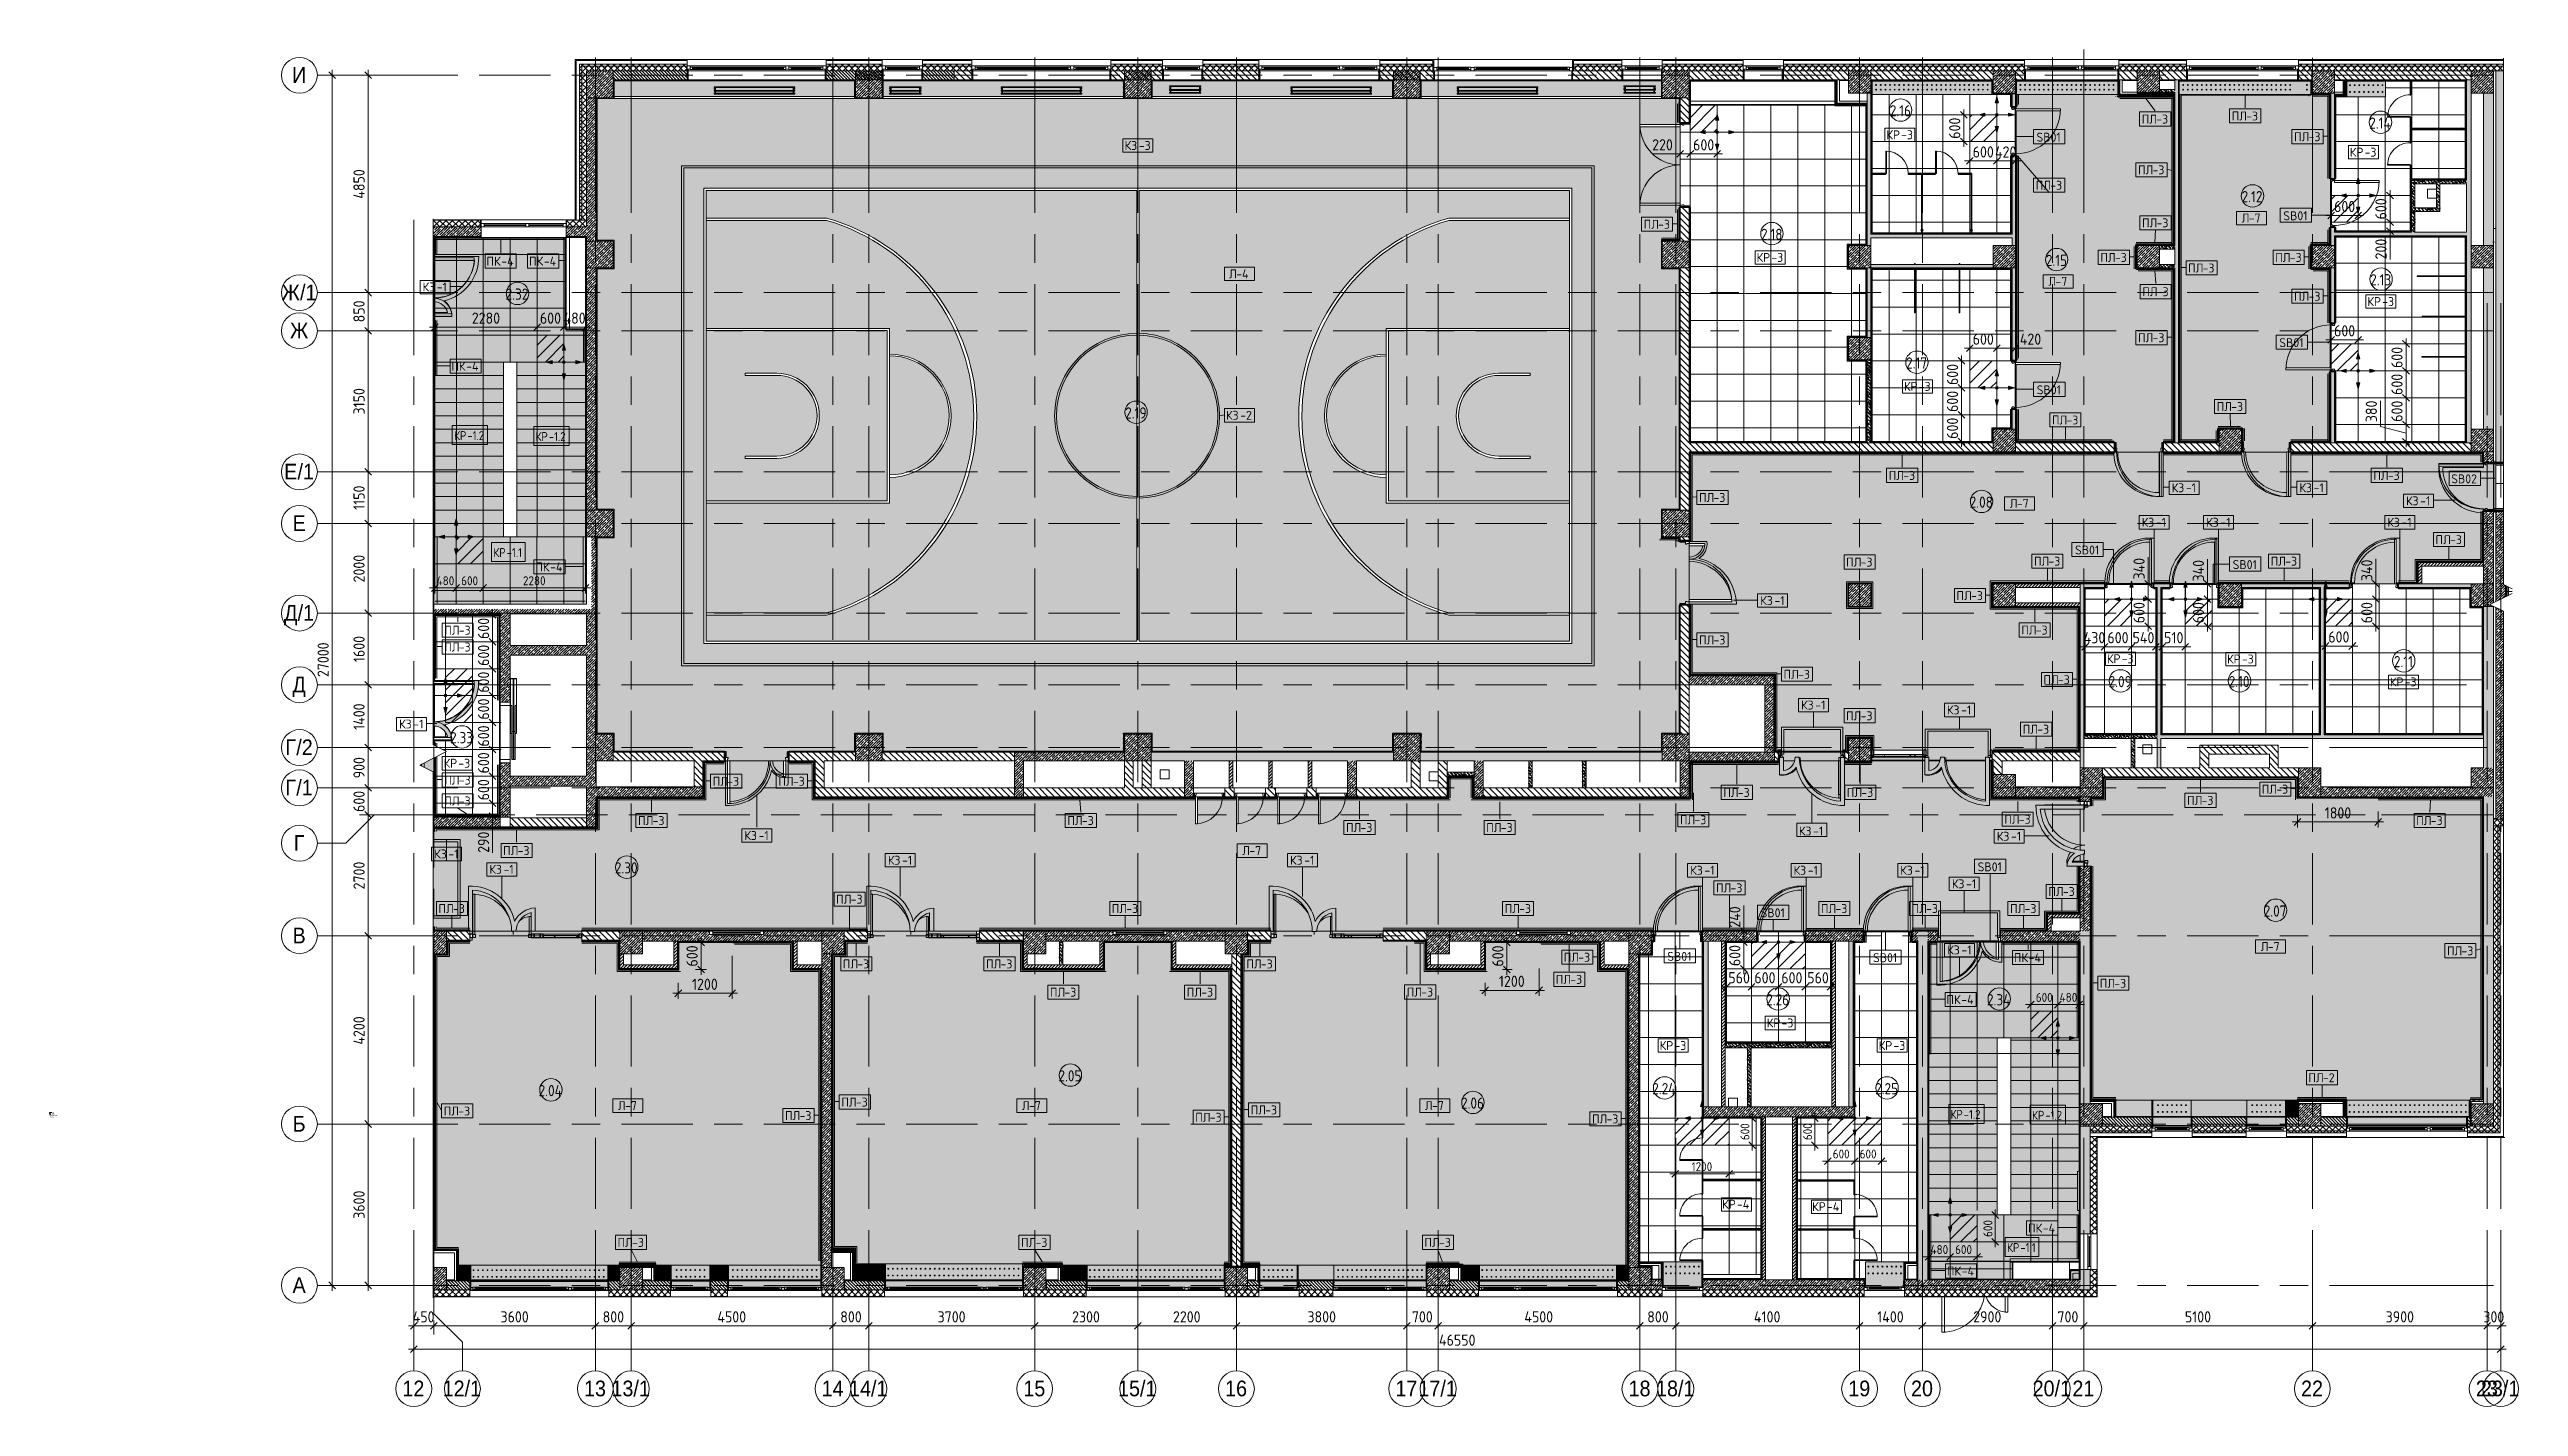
# Model space of a CAD drawing. Header units: millimetres. Extents: x 315 to 209858, y -8553 to 29000.
# Drawn here: x 315 to 55393, y -2706 to 27578 of the extents above; entities that cross this region are included whole.
import ezdxf

# ---------------------------------------------------------------- set-up
doc = ezdxf.new("R2010")
doc.units = ezdxf.units.MM
doc.linetypes.add('200_ШТРИХ__ш1_п0_6_', pattern=[1.6, 1, -0.6])
doc.linetypes.add('Осевая', pattern=[3175, 635, -476.25, 1587.5, -476.25])
for name, color, linetype, lineweight in [('A-ANNO-DIMS', 7, 'Continuous', 9), ('A-ANNO-DIMS-100', 7, 'Continuous', 9), ('A-AREA-IDEN', 7, 'Continuous', 9), ('A-DETL', 7, 'Continuous', 9), ('A-DETL-1', 7, '200_ШТРИХ__ш1_п0_6_', 50), ('A-DETL-GENF', 7, 'Continuous', 9), ('A-DOOR', 7, 'Continuous', 9), ('A-DOOR-1', 7, 'Continuous', 13), ('A-DOOR-FRAM', 7, 'Continuous', 13), ('A-DOOR-FRAM-1', 7, 'Continuous', 9), ('A-FLOR-HRAL-IDEN', 7, 'Continuous', 9), ('A-FLOR-IDEN', 7, 'Continuous', 9), ('A-FLOR-PATT', 7, 'Continuous', 9), ('A-GENM', 7, 'Continuous', 9), ('A-GENM-3', 7, 'Continuous', 25), ('A-GENM-IDEN', 7, 'Continuous', 9), ('A-GLAZ', 7, 'Continuous', 9), ('A-GLAZ-1', 7, 'Continuous', 13), ('A-GLAZ-CURT', 7, 'Continuous', 9), ('A-GLAZ-CURT-1', 7, 'Continuous', 25), ('A-GLAZ-CWMG', 7, 'Continuous', 9), ('A-GLAZ-CWMG-1', 7, 'Continuous', 25), ('A-WALL', 7, 'Continuous', 9), ('G-ANNO-TEXT', 7, 'Continuous', 9), ('I-WALL', 7, 'Continuous', 9), ('M-EQPM', 7, 'Continuous', 9), ('S-COLS', 7, 'Continuous', 9), ('S-STRS', 7, 'Continuous', 13), ('S-STRS-1', 7, 'Continuous', 9), ('Верхние поручни', 7, 'Continuous', 9), ('Знаки', 7, 'Continuous', 9), ('Ограждение', 7, 'Continuous', 9), ('Оси', 7, 'Continuous', 9), ('Оси-1', 7, 'Continuous', 20), ('Оси-2', 7, 'Осевая', 9), ('Поручни', 7, 'Continuous', 9)]:
    doc.layers.add(name, color=color, linetype=linetype, lineweight=lineweight)
for name, color, linetype, lineweight, true_color in [('A-DETL-GENF-1', 1, 'Continuous', 9, 0xff0000), ('A-DETL-GENF-2', 7, 'Continuous', 9, 0x004000), ('A-DETL-GENF-3', 7, 'Continuous', 9, 0x383838), ('A-FLOR-1', 7, 'Continuous', 9, 0x787878), ('A-GENM-1', 7, 'Continuous', 9, 0x004000), ('A-GENM-2', 7, 'Continuous', 9, 0x8000ff), ('A-GENM-4', 7, 'Continuous', 9, 0xff80c0), ('A-WALL-1', 9, 'Continuous', 9, 0x808080), ('A-WALL-FNSH-1', 9, 'Continuous', 9, 0x808080), ('G-ANNO-TEXT-1', 1, 'Continuous', 9, 0xff0000), ('G-ANNO-TEXT-2', 7, 'Continuous', 9, 0x3c3c3c), ('I-WALL-1', 7, 'Continuous', 9, 0x787878), ('I-WALL-2', 9, 'Continuous', 9, 0x808080), ('S-COLS-1', 9, 'Continuous', 9, 0x808080)]:
    doc.layers.add(name, color=color, linetype=linetype, lineweight=lineweight, true_color=true_color)
doc.styles.add('Arial', font='arial.ttf', dxfattribs={"width": 0.9, "height": 350})
doc.styles.add('GOST Common', font='GOST_Common.ttf', dxfattribs={"width": 0.9, "height": 3.5})
doc.styles.add('GOST Common_1', font='GOST_Common.ttf', dxfattribs={"width": 0.9, "height": 2.5})
doc.styles.add('GOST Common_2', font='GOST_Common.ttf', dxfattribs={"width": 0.9, "height": 3})
doc.styles.add('GOST Common_3', font='GOST_Common.ttf', dxfattribs={"width": 0.9, "height": 250})
doc.styles.add('GOST Common_4', font='GOST_Common.ttf', dxfattribs={"height": 200})
doc.styles.add('GOST Common_5', font='GOST_Common.ttf', dxfattribs={"width": 0.9, "height": 200})
doc.styles.add('ISOCPEUR', font='isocpeur.ttf', dxfattribs={"width": 0.9, "height": 2.5})
doc.styles.add('ISOCPEUR_1', font='isocpeur.ttf', dxfattribs={"height": 2.5})
doc.styles.add('ISOCPEUR_2', font='isocpeur.ttf', dxfattribs={"width": 0.9, "height": 250})
doc.styles.add('ISOCPEUR_3', font='isocpeur.ttf', dxfattribs={"width": 0.9, "height": 200})
doc.dimstyles.new('ISO-2_0_0_9К_Средний_округл2', dxfattribs={"dimscale": 304.8, "dimtxt": 199.196235, "dimasz": 0.492126, "dimexe": 0.393701, "dimexo": 0, "dimgap": 0, "dimtad": 1, "dimdec": 0, "dimrnd": 10, "dimzin": 0, "dimdsep": 46, "dimtxsty": 'ISOCPEUR_3', "dimblk1": 'OBLIQUE', "dimblk2": 'OBLIQUE', "dimsah": 1, "dimcen": 0.09, "dimdle": 0.393701, "dimazin": 0, "dimtfac": 1, "dimtdec": 4, "dimtix": 1, "dimtmove": 0, "dimatfit": 3, "dimfxl": 1, "dimtvp": 1, "dimtolj": 1, "dimtzin": 0, "dimarcsym": 2})
doc.dimstyles.new('ISO-2_5_0_9К_БОЛЬШОЙ', dxfattribs={"dimscale": 304.8, "dimtxt": 248.995294, "dimasz": 0.492126, "dimexe": 0.393701, "dimexo": 0.984252, "dimgap": 0, "dimtad": 1, "dimdec": 0, "dimrnd": 10, "dimzin": 0, "dimdsep": 46, "dimtxsty": 'ISOCPEUR_2', "dimblk1": 'OBLIQUE', "dimblk2": 'OBLIQUE', "dimsah": 1, "dimcen": 0.09, "dimdle": 0.393701, "dimazin": 0, "dimtfac": 1, "dimtdec": 4, "dimtix": 1, "dimtmove": 0, "dimatfit": 3, "dimfxl": 1, "dimtvp": 1, "dimtolj": 1, "dimtzin": 0, "dimarcsym": 2})
doc.dimstyles.new('ISO-2_5_0_9К_БОЛЬШОЙ_1', dxfattribs={"dimscale": 304.8, "dimtxt": 248.995294, "dimasz": 0.492126, "dimexe": 0.393701, "dimexo": 0.984252, "dimgap": 0, "dimtad": 1, "dimdec": 0, "dimrnd": 10, "dimzin": 0, "dimdsep": 46, "dimtxsty": 'ISOCPEUR_2', "dimblk1": 'OBLIQUE', "dimblk2": 'OBLIQUE', "dimsah": 1, "dimcen": 0.09, "dimdle": 0.393701, "dimazin": 0, "dimtfac": 1, "dimtdec": 4, "dimtix": 1, "dimtmove": 2, "dimatfit": 3, "dimfxl": 1, "dimtvp": 1, "dimtolj": 1, "dimtzin": 0, "dimarcsym": 2})
doc.dimstyles.new('ISO-2_5_0_9К_БОЛЬШОЙ_2', dxfattribs={"dimscale": 304.8, "dimtxt": 248.995294, "dimasz": 0.492126, "dimexe": 0.393701, "dimexo": 0.984252, "dimgap": 0, "dimtad": 1, "dimdec": 0, "dimrnd": 10, "dimzin": 0, "dimdsep": 46, "dimtxsty": 'ISOCPEUR_2', "dimblk1": 'OBLIQUE', "dimblk2": 'OBLIQUE', "dimsah": 1, "dimcen": 0.09, "dimdle": 0.393701, "dimazin": 0, "dimtfac": 1, "dimtdec": 4, "dimtix": 1, "dimtmove": 1, "dimatfit": 3, "dimfxl": 1, "dimtvp": 1, "dimtolj": 1, "dimtzin": 0, "dimarcsym": 2})
doc.dimstyles.new('ISO-2_5_0_9К_БОЛЬШОЙ_округление', dxfattribs={"dimscale": 304.8, "dimtxt": 248.995294, "dimasz": 0.492126, "dimexe": 0.393701, "dimexo": 0, "dimgap": 0, "dimtad": 1, "dimdec": 0, "dimrnd": 10, "dimzin": 0, "dimdsep": 46, "dimtxsty": 'ISOCPEUR_2', "dimblk1": 'OBLIQUE', "dimblk2": 'OBLIQUE', "dimsah": 1, "dimcen": 0.09, "dimdle": 0.393701, "dimazin": 0, "dimtfac": 1, "dimtdec": 4, "dimtix": 1, "dimtmove": 0, "dimatfit": 3, "dimfxl": 1, "dimtvp": 1, "dimtolj": 1, "dimtzin": 0, "dimarcsym": 2})
doc.dimstyles.new('ISO-2_5_0_9К_БОЛЬШОЙ_округление_1', dxfattribs={"dimscale": 304.8, "dimtxt": 248.995294, "dimasz": 0.492126, "dimexe": 0.393701, "dimexo": 0, "dimgap": 0, "dimtad": 1, "dimdec": 0, "dimrnd": 10, "dimzin": 0, "dimdsep": 46, "dimtxsty": 'ISOCPEUR_2', "dimblk1": 'OBLIQUE', "dimblk2": 'OBLIQUE', "dimsah": 1, "dimcen": 0.09, "dimdle": 0.393701, "dimazin": 0, "dimtfac": 1, "dimtdec": 4, "dimtix": 1, "dimtmove": 1, "dimatfit": 3, "dimfxl": 1, "dimtvp": 1, "dimtolj": 1, "dimtzin": 0, "dimarcsym": 2})
pattern_1 = [(45, (-29867.154, 0), (-57.02463, 57.02463), []), (45, (-29810.13, 0), (-57.02463, 57.02463), [100.806, -20.161, 3.353, -16.808])]
pattern_2 = [(135, (-29867.15, 0), (-70.71068, -70.71068), [])]
pattern_3 = [(135, (-29867.154, 0), (-35.35534, -35.35534), [])]
pattern_4 = [(45, (-29867.15, 0), (-70.71068, 70.71068), []), (135, (-29867.15, 0), (-70.71068, -70.71068), [])]
pattern_5 = [(45, (-29867.154, 0), (-35.35534, 35.35534), [])]
pattern_6 = [(135, (-29867.15, 0), (-75.43415, -75.43415), [106.68, -17.78, 3.556, -17.78]), (135, (-29867.15, 75.39), (-75.43415, -75.43415), []), (50, (-29867.15, 0), (127.52922, -11.15758), [13.335, -146.685]), (355, (-29867.15, 0), (-24.66966, 133.74002), [10.668, -117.348]), (100.451, (-29856.53, -0.93), (102.85973, 122.58178), [11.333, -124.663]), (46.184, (-29867.15, 35.56), (189.75516, -29.43036), [20.002, -220.027]), (96.636, (-29851.34, 33.1), (166.1822, 173.1996), [17, -186.995]), (351.184, (-29867.15, 35.56), (166.18393, 173.19757), [16.002, -176.022]), (21, (-29849.37, 26.67), (106.13027, -71.58603), [13.335, -146.685]), (326, (-29849.37, 26.67), (43.26188, 128.93175), [10.668, -117.348]), (71.451, (-29840.53, 20.7), (149.39198, 57.34505), [11.333, -124.663]), (37.5, (-29867.154, 0), (2.162228, 59.188357), [3.353, -112.573, 3.353, -115.773, -117.793]), (37.5, (-29867.154, 0), (2.162228, 59.188357), [-235.052, 3.353, -114.44]), (7.5, (-29867.154, 0), (46.773857, 70.126152), [3.353, -64.567, 3.353, -109.906, -44.894]), (7.5, (-29867.154, 0), (46.773857, 70.126152), [-181.178, 3.353, -41.542]), (327.5, (-29906.803, 0), (94.91367, -4.010093), [3.353, -41.097, 3.353, -135.331, -184.023]), (327.5, (-29906.803, 0), (94.91367, -4.010093), [-183.134, 3.353, -180.67]), (317.5, (-29924.58, 0), (103.69057, 17.79882), [3.353, -54.432, 3.353, -88.748, -130.683]), (317.5, (-29924.58, 0), (103.69057, 17.79882), [-149.885, 3.353, -127.33])]
pattern_7 = [(135, (1751.41, 174.685), (-14.14214, -14.14214), []), (225, (1751.41, 174.685), (14.14214, -14.14214), [])]
pattern_8 = [(45, (-371.384, 174.685), (-14.1421, 14.1421), []), (135, (-371.384, 174.685), (-14.1421, -14.1421), [])]
pattern_9 = [(135, (1751.41, 104.685), (-14.14214, -14.14214), []), (225, (1751.41, 104.685), (14.14214, -14.14214), [])]
pattern_10 = [(45, (-371.384, 104.685), (-14.1421, 14.1421), []), (135, (-371.384, 104.685), (-14.1421, -14.1421), [])]
pattern_11 = [(0, (-29867.154, 0), (121.92, 30.48), [10.058, -81.382, 10.058, -81.382, -487.68]), (0, (-29867.154, 0), (121.92, 30.48), [-182.88, 10.058, -172.822, 10.058, -81.382, -213.36]), (0, (-29867.154, 0), (121.92, 30.48), [-457.2, 10.058, -50.902, 10.058, -142.342]), (120, (-29821.434, 15.24), (-87.356454, 90.345817), [10.058, -81.382, 10.058, -81.382, -487.68]), (120, (-29821.434, 15.24), (-87.356454, 90.345817), [-182.88, 10.058, -172.822, 10.058, -81.382, -213.36]), (120, (-29821.434, 15.24), (-87.356454, 90.345817), [-457.2, 10.058, -50.902, 10.058, -142.342]), (240, (-29806.194, 76.2), (-34.563546, -120.825817), [10.058, -81.382, 10.058, -81.382, -487.68]), (240, (-29806.194, 76.2), (-34.563546, -120.825817), [-182.88, 10.058, -172.822, 10.058, -81.382, -213.36]), (240, (-29806.194, 76.2), (-34.563546, -120.825817), [-457.2, 10.058, -50.902, 10.058, -142.342])]
pattern_12 = [(45, (-29867.15, 0), (-106.06602, 106.06602), []), (135, (-29867.15, 0), (-106.06602, -106.06602), [])]
pattern_13 = [(45, (-29867.15, 0), (-141.42136, 141.42136), [])]

msp = doc.modelspace()

# ---------------------------------------------------------------- texts
at = {"layer": 'A-AREA-IDEN', "char_height": 250, "attachment_point": 1, "style": 'GOST Common_3'}
for s, insert, width in [('2.16', (41365.7, 26332.9), 606.076), ('2.14', (52060.5, 26059.3), 627.721), ('2.12', (49214.9, 24417), 606.076), ('2.18', (38494.6, 23575.2), 606.076), ('2.15', (44846.8, 22995.4), 606.076), ('2.32', (10492.1, 22241.7), 663.797), ('2.13', (52082.6, 22561.7), 606.076), ('2.17', (41729.9, 20705.2), 606.076), ('2.19', (24313.2, 19590.1), 606.076), ('2.08', (43148.7, 17600.5), 663.797), ('2.11', (52611.5, 14042.7), 548.354), ('2.09', (46247.6, 13596), 663.797), ('2.10', (48926.1, 13596), 606.076), ('2.33', (9252.6, 12345), 663.797), ('2.30', (12927.6, 9439.4), 663.797), ('2.07', (49707.5, 8477.3), 663.797), ('2.26', (38611, 6498), 663.797), ('2.34', (43534.6, 6498), 685.443), ('2.04', (11228.6, 4470.2), 685.443), ('2.05', (22822.8, 4799.2), 663.797), ('2.24', (36068.7, 4514), 685.443), ('2.25', (41040, 4514), 663.797), ('2.06', (31802.6, 4191.2), 663.797)]:
    msp.add_mtext(s, dxfattribs=dict(at, insert=insert, width=width))
at = {"layer": 'A-FLOR-HRAL-IDEN', "char_height": 200, "attachment_point": 1, "style": 'GOST Common_4'}
for s, insert, width in [('SB01', (44639, 25718.6), 697.468), ('SB01', (50144.9, 23964.9), 697.468), ('SB01', (50054.1, 21134.1), 697.468), ('SB01', (44644.7, 20081.4), 697.468), ('SB02', (53889.4, 18095.1), 753.586), ('SB01', (45497.9, 16507.5), 697.468), ('SB01', (49014, 16181.8), 697.468), ('SB01', (43326.5, 9438.6), 697.468), ('SB01', (38484.6, 8412), 697.468), ('SB01', (36402, 7439.7), 697.468), ('SB01', (40992.8, 7410.8), 697.468)]:
    msp.add_mtext(s, dxfattribs=dict(at, insert=insert, width=width))
at = {"layer": 'A-FLOR-IDEN', "char_height": 200, "attachment_point": 1, "style": 'GOST Common_4'}
for s, insert, width in [('КЗ', (24298.1, 25532.8), 384.81), ('-3', (24615.6, 25532.8), 344.726), ('КР', (41289, 25772), 400.844), ('-3', (41619.7, 25772), 344.726), ('КР', (51626.6, 25384.6), 400.844), ('-3', (51957.3, 25384.6), 344.726), ('\\fGOST Common|b0|i0|c204|p34|;Л', (49214.8, 23914.3), 192.405), ('-7', (49373.6, 23914.3), 352.742), ('\\fGOST Common|b0|i0|c204|p34|;Л', (26629.2, 22668.6), 192.405), ('-4', (26788, 22668.6), 376.793), ('КР', (38393.4, 23034.6), 400.844), ('-3', (38724.1, 23034.6), 344.726), ('КЗ', (8639.2, 22376.2), 384.81), ('-1', (8956.7, 22376.2), 296.624), ('\\fGOST Common|b0|i0|c204|p34|;Л', (44903.3, 22502.1), 192.405), ('-7', (45062, 22502.1), 352.742), ('КР', (52018.9, 22050.6), 400.844), ('-3', (52349.7, 22050.6), 344.726), ('КР', (41682.6, 20158.2), 400.844), ('-3', (42013.3, 20158.2), 344.726), ('КЗ', (26559.7, 19513), 384.81), ('-2', (26877.2, 19513), 352.742), ('КЗ', (47652.8, 17895.8), 384.81), ('-1', (47970.3, 17895.8), 296.624), ('КЗ', (50502.8, 17895.8), 384.81), ('-1', (50820.3, 17895.8), 296.624), ('\\fGOST Common|b0|i0|c204|p34|;Л', (44042.1, 17548.2), 192.405), ('-7', (44200.9, 17548.2), 352.742), ('КЗ', (46984, 17125.7), 384.81), ('-1', (47301.5, 17125.7), 296.624), ('КЗ', (48424, 17125.7), 384.81), ('-1', (48741.5, 17125.7), 296.624), ('КЗ', (52464, 17125.7), 384.81), ('-1', (52781.5, 17125.7), 296.624), ('КЗ', (52880.1, 17603.8), 384.81), ('-1', (53197.6, 17603.8), 296.624), ('КЗ', (38476.2, 15379.4), 384.81), ('-1', (38793.7, 15379.4), 296.624), ('КР', (46209.1, 14080.2), 400.844), ('-3', (46539.8, 14080.2), 344.726), ('КР', (48889.1, 14074.7), 400.844), ('-3', (49219.8, 14074.7), 344.726), ('КР', (52521.6, 13564.2), 400.844), ('-3', (52852.3, 13564.2), 344.726), ('КЗ', (39387.2, 13047.4), 384.81), ('-1', (39704.7, 13047.4), 296.624), ('КЗ', (42641.1, 12938.9), 384.81), ('-1', (42958.6, 12938.9), 296.624), ('КЗ', (8114.9, 12624.5), 384.81), ('-1', (8432.4, 12624.5), 296.624), ('КР', (9106.7, 11749.5), 400.844), ('-3', (9437.4, 11749.5), 344.726), ('КЗ', (15815.7, 10137.3), 384.81), ('-1', (16133.2, 10137.3), 296.624), ('КЗ', (39338.6, 10237.1), 384.81), ('-1', (39656.1, 10237.1), 296.624), ('КЗ', (43753.1, 10120.2), 384.81), ('-1', (44070.6, 10120.2), 296.624), ('КЗ', (8897.8, 9726.1), 384.81), ('-1', (9215.3, 9726.1), 296.624), ('КЗ', (10127.5, 9382.1), 384.81), ('-1', (10445, 9382.1), 296.624), ('КЗ', (19017.5, 9585.6), 384.81), ('-1', (19335, 9585.6), 296.624), ('\\fGOST Common|b0|i0|c204|p34|;Л', (26922.3, 9799.7), 192.405), ('-7', (27081, 9799.7), 352.742), ('КЗ', (27987.5, 9585.6), 384.81), ('-1', (28305, 9585.6), 296.624), ('КЗ', (36914.5, 9361.6), 384.81), ('-1', (37232, 9361.6), 296.624), ('КЗ', (39220, 9361.6), 384.81), ('-1', (39537.5, 9361.6), 296.624), ('КЗ', (41600, 9361.6), 384.81), ('-1', (41917.5, 9361.6), 296.624), ('КЗ', (42751, 9058.9), 384.81), ('-1', (43068.5, 9058.9), 296.624), ('КЗ', (42646.5, 7582.8), 384.81), ('-1', (42964, 7582.8), 296.624), ('\\fGOST Common|b0|i0|c204|p34|;Л', (49640.8, 7659.7), 192.405), ('-7', (49799.6, 7659.7), 352.742), ('КР', (38620.5, 5954.3), 400.844), ('-3', (38951.2, 5954.3), 344.726), ('КР', (36232.1, 5450.7), 400.844), ('-3', (36562.9, 5450.7), 344.726), ('КР', (41117.1, 5450.7), 400.844), ('-3', (41447.8, 5450.7), 344.726), ('\\fGOST Common|b0|i0|c204|p34|;Л', (12997.3, 4109.7), 192.405), ('-7', (13156, 4109.7), 352.742), ('\\fGOST Common|b0|i0|c204|p34|;Л', (22007.3, 4109.7), 192.405), ('-7', (22166, 4109.7), 352.742), ('\\fGOST Common|b0|i0|c204|p34|;Л', (30997.3, 4109.7), 192.405), ('-7', (31156, 4109.7), 352.742), ('КР', (37626.7, 1908.1), 400.844), ('-4', (37957.4, 1908.1), 376.793), ('КР', (39634.2, 1855.6), 400.844), ('-4', (39964.9, 1855.6), 376.793)]:
    msp.add_mtext(s, dxfattribs=dict(at, insert=insert, width=width))
at = {"layer": 'A-GENM-IDEN', "char_height": 200, "attachment_point": 1, "style": 'GOST Common_4'}
for s, insert, width in [('ПЛ', (46986.3, 26121.7), 392.827), ('-3', (47310.4, 26121.7), 344.726), ('ПЛ', (48992.3, 26190.8), 392.827), ('-3', (49316.4, 26190.8), 344.726), ('ПЛ', (50383.9, 25728.6), 392.827), ('-3', (50708, 25728.6), 344.726), ('ПЛ', (46903.9, 24989.8), 392.827), ('-3', (47228, 24989.8), 344.726), ('ПЛ', (44622.1, 24645.3), 392.827), ('-3', (44946.2, 24645.3), 344.726), ('ПЛ', (35874.9, 23774.6), 392.827), ('-3', (36199, 23774.6), 344.726), ('ПЛ', (46993.3, 23807.4), 392.827), ('-3', (47317.4, 23807.4), 344.726), ('ПК', (10064.9, 22952.6), 400.844), ('-4', (10395.6, 22952.6), 376.793), ('ПК', (11013, 22952.6), 400.844), ('-4', (11343.7, 22952.6), 376.793), ('ПЛ', (46063.9, 23034.6), 392.827), ('-3', (46388, 23034.6), 344.726), ('ПЛ', (48020.6, 22799.1), 392.827), ('-3', (48344.7, 22799.1), 344.726), ('ПЛ', (49963.9, 23034.6), 392.827), ('-3', (50288, 23034.6), 344.726), ('ПЛ', (46997.7, 22270.6), 392.827), ('-3', (47321.8, 22270.6), 344.726), ('ПЛ', (50383.9, 22168.6), 392.827), ('-3', (50708, 22168.6), 344.726), ('ПЛ', (46903.9, 21244), 392.827), ('-3', (47228, 21244), 344.726), ('ПК', (9281.4, 20606.1), 400.844), ('-4', (9612.1, 20606.1), 376.793), ('ПЛ', (44982.8, 19407.4), 392.827), ('-3', (45306.9, 19407.4), 344.726), ('ПЛ', (48657.8, 19707.4), 392.827), ('-3', (48981.9, 19707.4), 344.726), ('ПЛ', (37110.6, 17678.6), 392.827), ('-3', (37434.7, 17678.6), 344.726), ('ПЛ', (41343.3, 18170.8), 392.827), ('-3', (41667.4, 18170.8), 344.726), ('ПЛ', (52151.8, 18170.8), 392.827), ('-3', (52475.9, 18170.8), 344.726), ('ПЛ', (53538.8, 16737.4), 392.827), ('-3', (53862.9, 16737.4), 344.726), ('ПК', (11154.3, 16128.8), 400.844), ('-4', (11485, 16128.8), 376.793), ('ПЛ', (40392.7, 16237.4), 392.827), ('-3', (40716.8, 16237.4), 344.726), ('ПЛ', (44581.7, 16257.4), 392.827), ('-3', (44905.8, 16257.4), 344.726), ('ПЛ', (49862.3, 16257.4), 392.827), ('-3', (50186.4, 16257.4), 344.726), ('ПЛ', (42853.9, 15489.1), 392.827), ('-3', (43178, 15489.1), 344.726), ('ПЛ', (9123, 14717.6), 392.827), ('ПЛ', (9123, 14342.1), 392.827), ('-3', (9447.2, 14717.6), 344.726), ('-3', (9447.2, 14342.1), 344.726), ('ПЛ', (37110.6, 14500.1), 392.827), ('-3', (37434.7, 14500.1), 344.726), ('ПЛ', (44298.8, 14720.8), 392.827), ('-3', (44622.9, 14720.8), 344.726), ('ПЛ', (38995.6, 13732.6), 392.827), ('-3', (39319.7, 13732.6), 344.726), ('ПЛ', (44793.9, 13614.1), 392.827), ('-3', (45118, 13614.1), 344.726), ('ПЛ', (40392.3, 12807.4), 392.827), ('-3', (40716.4, 12807.4), 344.726), ('ПЛ', (44331.8, 12507.4), 392.827), ('-3', (44655.9, 12507.4), 344.726), ('ПЛ', (9123, 11372.6), 392.827), ('-3', (9447.2, 11372.6), 344.726), ('ПЛ', (15111.3, 11345.6), 392.827), ('-3', (15435.4, 11345.6), 344.726), ('ПЛ', (16574.6, 11345.8), 392.827), ('-3', (16898.8, 11345.8), 344.726), ('ПЛ', (37653.1, 11097.1), 392.827), ('-3', (37977.2, 11097.1), 344.726), ('ПЛ', (40407.8, 11097.1), 392.827), ('-3', (40731.9, 11097.1), 344.726), ('ПЛ', (49663.9, 11170.6), 392.827), ('-3', (49988, 11170.6), 344.726), ('ПЛ', (9123, 10907), 392.827), ('-3', (9447.2, 10907), 344.726), ('ПЛ', (13446.1, 10470.8), 392.827), ('-3', (13770.2, 10470.8), 344.726), ('ПЛ', (23022.1, 10471.3), 392.827), ('-3', (23346.2, 10471.3), 344.726), ('ПЛ', (36685.2, 10487.3), 392.827), ('-3', (37009.3, 10487.3), 344.726), ('ПЛ', (43919.9, 10497.5), 392.827), ('-3', (44244, 10497.5), 344.726), ('ПЛ', (47997.3, 10920.8), 392.827), ('-3', (48321.4, 10920.8), 344.726), ('ПЛ', (53108.2, 10470.8), 392.827), ('-3', (53432.3, 10470.8), 344.726), ('ПЛ', (29236.6, 10315.3), 392.827), ('-3', (29560.7, 10315.3), 344.726), ('ПЛ', (32364.1, 10315.3), 392.827), ('-3', (32688.2, 10315.3), 344.726), ('ПЛ', (10435.8, 9800.8), 392.827), ('-3', (10759.9, 9800.8), 344.726), ('ПЛ', (37490, 8968.9), 392.827), ('-3', (37814.1, 8968.9), 344.726), ('ПЛ', (44903.8, 8886.9), 392.827), ('-3', (45227.9, 8886.9), 344.726), ('ПЛ', (8993.3, 8507.4), 392.827), ('-3', (9317.4, 8507.4), 344.726), ('ПЛ', (17864.6, 8716.1), 392.827), ('-3', (18188.8, 8716.1), 344.726), ('ПЛ', (24012.8, 8507.4), 392.827), ('-3', (24336.9, 8507.4), 344.726), ('ПЛ', (32775.3, 8507.4), 392.827), ('-3', (33099.4, 8507.4), 344.726), ('ПЛ', (39830, 8506.4), 392.827), ('-3', (40154.1, 8506.4), 344.726), ('ПЛ', (41852.3, 8507.4), 392.827), ('-3', (42176.4, 8507.4), 344.726), ('ПЛ', (44049.3, 8506.4), 392.827), ('-3', (44373.4, 8506.4), 344.726), ('ПЛ', (18012.8, 7270.8), 392.827), ('-3', (18336.9, 7270.8), 344.726), ('ПЛ', (21206.8, 7270.8), 392.827), ('-3', (21530.9, 7270.8), 344.726), ('ПЛ', (27013.3, 7270.8), 392.827), ('-3', (27337.4, 7270.8), 344.726), ('ПЛ', (34093.9, 7420.6), 392.827), ('-3', (34418, 7420.6), 344.726), ('ПК', (44133.5, 7411.8), 400.844), ('-4', (44464.2, 7411.8), 376.793), ('ПЛ', (53793.9, 7564.1), 392.827), ('-3', (54118, 7564.1), 344.726), ('ПЛ', (22632.3, 6640.8), 392.827), ('-3', (22956.4, 6640.8), 344.726), ('ПЛ', (25683.8, 6640.8), 392.827), ('-3', (26007.9, 6640.8), 344.726), ('ПЛ', (30591.8, 6642.2), 392.827), ('-3', (30915.9, 6642.2), 344.726), ('ПЛ', (33916.3, 6926.8), 392.827), ('-3', (34240.4, 6926.8), 344.726), ('ПЛ', (46050.6, 6838.2), 392.827), ('-3', (46374.7, 6838.2), 344.726), ('ПК', (42629.6, 6476.2), 400.844), ('-4', (42960.3, 6476.2), 376.793), ('ПЛ', (50703.8, 4732.4), 392.827), ('-2', (51027.9, 4732.4), 352.742), ('ПЛ', (9110.6, 3989.1), 392.827), ('-3', (9434.7, 3989.1), 344.726), ('ПЛ', (16723.9, 3888.1), 392.827), ('-3', (17048, 3888.1), 344.726), ('ПЛ', (17980.6, 4188.6), 392.827), ('-3', (18304.7, 4188.6), 344.726), ('ПЛ', (27110.6, 4013.8), 392.827), ('-3', (27434.7, 4013.8), 344.726), ('ПЛ', (25873.9, 3849.1), 392.827), ('-3', (26198, 3849.1), 344.726), ('ПЛ', (34723.9, 3813.6), 392.827), ('-3', (35048, 3813.6), 344.726), ('ПК', (44448.3, 1377.1), 400.844), ('-4', (44779.1, 1377.1), 376.793), ('ПЛ', (12987.8, 1057.4), 392.827), ('-3', (13311.9, 1057.4), 344.726), ('ПЛ', (21987.8, 1057.4), 392.827), ('-3', (22311.9, 1057.4), 344.726), ('ПЛ', (30987.8, 1057.4), 392.827), ('-3', (31311.9, 1057.4), 344.726), ('ПК', (42639.8, 418.2), 400.844), ('-4', (42970.5, 418.2), 376.793)]:
    msp.add_mtext(s, dxfattribs=dict(at, insert=insert, width=width))
at = {"layer": 'G-ANNO-TEXT', "attachment_point": 1}
for s, insert, char_height, width, style in [('\\LУсловные', (319.6, 3859.8), 3.5, 22.151, 'GOST Common'), ('\\L\\fGOST Common|b0|i0|c204|p34|;\\W.9;\\L ', (337.9, 3859.8), 3.5, 1.299, 'GOST Common'), ('\\Lобозначения', (339, 3859.8), 3.5, 30.159, 'GOST Common'), ('1. ', (314.9, 3813), 2.5, 4.249, 'ISOCPEUR_1'), ('10. ', (314.9, 3754.3), 2.5, 6.413, 'ISOCPEUR_1'), ('11. ', (314.9, 3749.4), 2.5, 5.772, 'ISOCPEUR_1'), ('2. ', (314.9, 3808.1), 2.5, 4.89, 'ISOCPEUR_1'), ('3. ', (314.9, 3803.2), 2.5, 4.89, 'ISOCPEUR_1'), ('отвечать', (314.9, 3793.4), 2.5, 18.679, 'ISOCPEUR_1'), ('4. ', (314.9, 3788.5), 2.5, 5.131, 'ISOCPEUR_1'), ('чистого', (314.9, 3778.7), 2.5, 15.392, 'ISOCPEUR_1'), ('7. ', (314.9, 3768.9), 2.5, 4.89, 'ISOCPEUR_1'), ('момента', (314.9, 3798.3), 2.5, 16.435, 'ISOCPEUR_1'), ('5. ', (314.9, 3783.6), 2.5, 4.89, 'ISOCPEUR_1'), ('6. ', (314.9, 3773.8), 2.5, 4.89, 'ISOCPEUR_1'), ('8. ', (314.9, 3764), 2.5, 4.89, 'ISOCPEUR_1'), ('9. ', (314.9, 3759.2), 2.5, 4.89, 'ISOCPEUR_1'), ('За', (318.4, 3813), 2.5, 4.73, 'ISOCPEUR_1'), ('+0.000', (319, 3839.7), 2.5, 10.534, 'GOST Common_1'), ('Объёмы', (319, 3764), 2.5, 14.11, 'ISOCPEUR_1'), ('Стык', (319, 3759.2), 2.5, 9.46, 'ISOCPEUR_1'), ('Все', (319, 3808.1), 2.5, 6.413, 'ISOCPEUR_1'), ('Все', (319, 3803.2), 2.5, 6.413, 'ISOCPEUR_1'), ('\\fISOCPEUR|b0|i0|c204|p34|;В', (319, 3783.6), 2.5, 2.405, 'ISOCPEUR_1'), ('Черновую', (319, 3773.8), 2.5, 17.958, 'ISOCPEUR_1'), ('Все', (319, 3768.9), 2.5, 6.413, 'ISOCPEUR_1'), ('Все', (319.2, 3788.5), 2.5, 6.413, 'ISOCPEUR_1'), ('\\LПримечание', (319.9, 3821.8), 3.5, 28.5, 'GOST Common'), ('Швы', (319.7, 3749.4), 2.5, 7.616, 'ISOCPEUR_1'), ('Смотреть', (320.2, 3754.3), 2.5, 18.679, 'ISOCPEUR_1'), ('\\fISOCPEUR|b0|i0|c204|p34|; ', (320.9, 3783.6), 2.5, 1.844, 'ISOCPEUR_1'), ('\\fISOCPEUR|b0|i0|c204|p34|; ', (322.3, 3813), 2.5, 1.844, 'ISOCPEUR_1'), ('зонах', (322.5, 3783.6), 2.5, 10.903, 'ISOCPEUR_1'), ('\\fGOST Common|b0|i0|c204|p34|;\\W.9;1', (323.1, 3849.4), 2.5, 1.371, 'GOST Common_1'), ('отметку', (323.9, 3813), 2.5, 16.515, 'ISOCPEUR_1'), ('\\fISOCPEUR|b0|i0|c204|p34|; ', (324.3, 3808.1), 2.5, 1.844, 'ISOCPEUR_1'), ('\\fISOCPEUR|b0|i0|c204|p34|; ', (324.3, 3803.2), 2.5, 1.844, 'ISOCPEUR_1'), ('\\fISOCPEUR|b0|i0|c204|p34|; ', (324.3, 3768.9), 2.5, 1.844, 'ISOCPEUR_1'), ('\\fISOCPEUR|b0|i0|c204|p34|; ', (324.4, 3788.5), 2.5, 1.844, 'ISOCPEUR_1'), ('отметки', (325.8, 3808.1), 2.5, 16.515, 'ISOCPEUR_1'), ('материалы', (325.8, 3803.2), 2.5, 21.004, 'ISOCPEUR_1'), ('размеры', (325.8, 3768.9), 2.5, 15.713, 'ISOCPEUR_1'), ('\\fISOCPEUR|b0|i0|c204|p34|; ', (326, 3749.4), 2.5, 1.844, 'ISOCPEUR_1'), ('полы', (326, 3788.5), 2.5, 8.899, 'ISOCPEUR_1'), ('\\fISOCPEUR|b0|i0|c204|p34|; ', (326.8, 3759.2), 2.5, 1.844, 'ISOCPEUR_1'), ('\\fISOCPEUR|b0|i0|c204|p34|; ', (327.6, 3778.7), 2.5, 1.844, 'ISOCPEUR_1'), ('плинтуса', (327.5, 3749.4), 2.5, 17.797, 'ISOCPEUR_1'), ('\\fISOCPEUR|b0|i0|c204|p34|; ', (328.5, 3798.3), 2.5, 1.844, 'ISOCPEUR_1'), ('разных', (328.3, 3759.2), 2.5, 13.308, 'ISOCPEUR_1'), ('пола', (329.1, 3778.7), 2.5, 8.899, 'ISOCPEUR_1'), ('их', (330, 3798.3), 2.5, 4.329, 'ISOCPEUR_1'), ('\\fISOCPEUR|b0|i0|c204|p34|; ', (330.3, 3793.4), 2.5, 1.844, 'ISOCPEUR_1'), ('\\fISOCPEUR|b0|i0|c204|p34|; ', (330.6, 3764), 2.5, 1.844, 'ISOCPEUR_1'), ('\\fISOCPEUR|b0|i0|c204|p34|; ', (331.5, 3783.6), 2.5, 1.844, 'ISOCPEUR_1'), ('нормам', (331.9, 3793.4), 2.5, 13.709, 'ISOCPEUR_1'), ('даны', (332.1, 3764), 2.5, 9.139, 'ISOCPEUR_1'), ('\\fISOCPEUR|b0|i0|c204|p34|;с', (333, 3783.6), 2.5, 1.844, 'ISOCPEUR_1'), ('\\fISOCPEUR|b0|i0|c204|p34|; ', (333.3, 3788.5), 2.5, 1.844, 'ISOCPEUR_1'), ('\\fISOCPEUR|b0|i0|c204|p34|; ', (333.6, 3798.3), 2.5, 1.844, 'ISOCPEUR_1'), ('\\fISOCPEUR|b0|i0|c204|p34|; ', (333.8, 3773.8), 2.5, 1.844, 'ISOCPEUR_1'), ('\\fISOCPEUR|b0|i0|c204|p34|; ', (334.5, 3783.6), 2.5, 1.844, 'ISOCPEUR_1'), ('во', (334.8, 3788.5), 2.5, 4.329, 'ISOCPEUR_1'), ('заказа', (335.1, 3798.3), 2.5, 13.388, 'ISOCPEUR_1'), ('разбивку', (335.3, 3773.8), 2.5, 17.397, 'ISOCPEUR_1'), ('\\fISOCPEUR|b0|i0|c204|p34|; ', (335.6, 3754.3), 2.5, 1.844, 'ISOCPEUR_1'), ('мокрыми', (336, 3783.6), 2.5, 15.873, 'ISOCPEUR_1'), ('\\fISOCPEUR|b0|i0|c204|p34|;.', (336.5, 3778.7), 2.5, 0.882, 'ISOCPEUR_1'), ('совместно', (337.1, 3754.3), 2.5, 19.641, 'ISOCPEUR_1'), ('\\fISOCPEUR|b0|i0|c204|p34|; ', (338.4, 3788.5), 2.5, 1.844, 'ISOCPEUR_1'), ('Отметка', (338.4, 3839.7), 2.5, 15.296, 'GOST Common_1'), ('Номер', (338.4, 3849.4), 2.5, 10.173, 'GOST Common_1'), ('Разделитель', (338.4, 3830.8), 2.5, 22.223, 'GOST Common_1'), ('\\fISOCPEUR|b0|i0|c204|p34|; ', (338.7, 3768.9), 2.5, 1.844, 'ISOCPEUR_1'), (' +0.000 ', (337.5, 3813), 2.5, 15.392, 'ISOCPEUR_1'), ('\\fISOCPEUR|b0|i0|c204|p34|; ', (339.3, 3759.2), 2.5, 1.844, 'ISOCPEUR_1'), ('\\fISOCPEUR|b0|i0|c204|p34|; ', (339.4, 3808.1), 2.5, 1.844, 'ISOCPEUR_1'), ('\\fISOCPEUR|b0|i0|c204|p34|; ', (339.7, 3764), 2.5, 1.844, 'ISOCPEUR_1'), ('всех', (339.9, 3788.5), 2.5, 8.338, 'ISOCPEUR_1'), ('даны', (340.3, 3768.9), 2.5, 9.139, 'ISOCPEUR_1'), ('типов', (340.8, 3759.2), 2.5, 11.384, 'ISOCPEUR_1'), ('на', (340.9, 3808.1), 2.5, 4.57, 'ISOCPEUR_1'), ('без', (341.2, 3764), 2.5, 6.333, 'ISOCPEUR_1'), ('\\fISOCPEUR|b0|i0|c204|p34|; ', (342.2, 3749.4), 2.5, 1.844, 'ISOCPEUR_1'), ('\\fISOCPEUR|b0|i0|c204|p34|; ', (343.1, 3803.2), 2.5, 1.844, 'ISOCPEUR_1'), ('\\fISOCPEUR|b0|i0|c204|p34|; ', (343.2, 3793.4), 2.5, 1.844, 'ISOCPEUR_1'), ('из', (343.7, 3749.4), 2.5, 4.169, 'ISOCPEUR_1'), ('должны', (344.6, 3803.2), 2.5, 13.789, 'ISOCPEUR_1'), ('\\fISOCPEUR|b0|i0|c204|p34|; ', (344.7, 3808.1), 2.5, 1.844, 'ISOCPEUR_1'), ('пожаробезопасности', (344.7, 3793.4), 2.5, 39.764, 'ISOCPEUR_1'), ('\\fISOCPEUR|b0|i0|c204|p34|; ', (346.1, 3798.3), 2.5, 1.844, 'ISOCPEUR_1'), ('\\fISOCPEUR|b0|i0|c204|p34|; ', (346.4, 3764), 2.5, 1.844, 'ISOCPEUR_1'), ('плане', (346.2, 3808.1), 2.5, 11.063, 'ISOCPEUR_1'), ('\\fGOST Common|b0|i0|c204|p34|;\\W.9; ', (346.8, 3849.4), 2.5, 0.938, 'GOST Common_1'), ('\\fISOCPEUR|b0|i0|c204|p34|; ', (346.8, 3788.5), 2.5, 1.844, 'ISOCPEUR_1'), ('\\fISOCPEUR|b0|i0|c204|p34|; ', (347.1, 3749.4), 2.5, 1.844, 'ISOCPEUR_1'), ('помещения', (347.6, 3849.4), 2.5, 18.543, 'GOST Common_1'), ('\\fISOCPEUR|b0|i0|c204|p34|; ', (347.8, 3768.9), 2.5, 1.844, 'ISOCPEUR_1'), ('\\fISOCPEUR|b0|i0|c204|p34|;и', (347.7, 3798.3), 2.5, 2.165, 'ISOCPEUR_1'), ('учёта', (347.9, 3764), 2.5, 11.624, 'ISOCPEUR_1'), ('помещених', (348.3, 3788.5), 2.5, 20.603, 'ISOCPEUR_1'), ('керамогранита', (348.7, 3749.4), 2.5, 29.662, 'ISOCPEUR_1'), ('\\fISOCPEUR|b0|i0|c204|p34|; ', (349.1, 3783.6), 2.5, 1.844, 'ISOCPEUR_1'), ('\\fISOCPEUR|b0|i0|c204|p34|; ', (349.5, 3798.3), 2.5, 1.844, 'ISOCPEUR_1'), ('\\fISOCPEUR|b0|i0|c204|p34|;с', (349.3, 3768.9), 2.5, 1.844, 'ISOCPEUR_1'), ('\\fISOCPEUR|b0|i0|c204|p34|; ', (349.7, 3773.8), 2.5, 1.844, 'ISOCPEUR_1'), ('\\fISOCPEUR|b0|i0|c204|p34|; ', (350.2, 3759.2), 2.5, 1.844, 'ISOCPEUR_1'), ('принята', (350.2, 3813), 2.5, 15.954, 'ISOCPEUR_1'), ('\\fISOCPEUR|b0|i0|c204|p34|; ', (350.8, 3768.9), 2.5, 1.844, 'ISOCPEUR_1'), ('процессами', (350.6, 3783.6), 2.5, 21.726, 'ISOCPEUR_1'), ('\\fGOST Common|b0|i0|c204|p34|;\\W.9; ', (351.1, 3839.7), 2.5, 0.938, 'GOST Common_1'), ('поставки', (351, 3798.3), 2.5, 17.797, 'ISOCPEUR_1'), ('элементов', (351.2, 3773.8), 2.5, 20.283, 'ISOCPEUR_1'), ('отделки', (351.7, 3759.2), 2.5, 15.713, 'ISOCPEUR_1'), ('чистого', (351.8, 3839.7), 2.5, 13.853, 'GOST Common_1'), ('учетом', (352.4, 3768.9), 2.5, 13.789, 'ISOCPEUR_1'), ('\\fISOCPEUR|b0|i0|c204|p34|; ', (353.4, 3754.3), 2.5, 1.844, 'ISOCPEUR_1'), ('\\fISOCPEUR|b0|i0|c204|p34|;с', (354.9, 3754.3), 2.5, 1.844, 'ISOCPEUR_1'), ('\\fISOCPEUR|b0|i0|c204|p34|; ', (355.3, 3808.1), 2.5, 1.844, 'ISOCPEUR_1'), ('\\fISOCPEUR|b0|i0|c204|p34|; ', (356, 3803.2), 2.5, 1.844, 'ISOCPEUR_1'), ('\\fISOCPEUR|b0|i0|c204|p34|; ', (356.4, 3754.3), 2.5, 1.844, 'ISOCPEUR_1'), ('\\fGOST Common|b0|i0|c204|p34|;\\W.9; ', (356.8, 3830.8), 2.5, 0.938, 'GOST Common_1'), ('даны', (356.9, 3808.1), 2.5, 9.139, 'ISOCPEUR_1'), ('\\fISOCPEUR|b0|i0|c204|p34|; ', (357.5, 3764), 2.5, 1.844, 'ISOCPEUR_1'), ('зоны', (357.5, 3830.8), 2.5, 7.865, 'GOST Common_1'), ('быть', (357.5, 3803.2), 2.5, 9.46, 'ISOCPEUR_1'), ('листом', (357.9, 3754.3), 2.5, 13.468, 'ISOCPEUR_1'), ('строительных', (359, 3764), 2.5, 27.017, 'ISOCPEUR_1'), ('\\fGOST Common|b0|i0|c204|p34|;\\W.9; ', (363.3, 3839.7), 2.5, 0.938, 'GOST Common_1'), ('\\fISOCPEUR|b0|i0|c204|p34|; ', (363.3, 3813), 2.5, 1.844, 'ISOCPEUR_1'), ('\\fISOCPEUR|b0|i0|c204|p34|; ', (363.7, 3768.9), 2.5, 1.844, 'ISOCPEUR_1'), ('\\fGOST Common|b0|i0|c204|p34|;\\W.9; ', (364, 3830.8), 2.5, 0.938, 'GOST Common_1'), ('пола', (364, 3839.7), 2.5, 8.009, 'GOST Common_1'), ('\\fISOCPEUR|b0|i0|c204|p34|; ', (364.4, 3808.1), 2.5, 1.844, 'ISOCPEUR_1'), ('\\fISOCPEUR|b0|i0|c204|p34|; ', (364.7, 3759.2), 2.5, 1.844, 'ISOCPEUR_1'), ('\\fGOST Common|b0|i0|c204|p34|;\\W.9;в', (364.8, 3830.8), 2.5, 1.948, 'GOST Common_1'), ('отметка', (364.9, 3813), 2.5, 16.755, 'ISOCPEUR_1'), ('\\fISOCPEUR|b0|i0|c204|p34|; ', (365.3, 3803.2), 2.5, 1.844, 'ISOCPEUR_1'), ('\\fISOCPEUR|b0|i0|c204|p34|; ', (365.3, 3788.5), 2.5, 1.844, 'ISOCPEUR_1'), ('чистовой', (365.3, 3768.9), 2.5, 17.557, 'ISOCPEUR_1'), ('. ', (365.7, 3798.3), 2.5, 2.726, 'ISOCPEUR_1'), ('без', (365.9, 3808.1), 2.5, 6.333, 'ISOCPEUR_1'), ('\\fGOST Common|b0|i0|c204|p34|;\\W.9; ', (366.4, 3830.8), 2.5, 0.938, 'GOST Common_1'), ('полов', (366.2, 3759.2), 2.5, 10.823, 'ISOCPEUR_1'), ('должны', (366.8, 3788.5), 2.5, 13.789, 'ISOCPEUR_1'), ('согласованы', (366.8, 3803.2), 2.5, 23.89, 'ISOCPEUR_1'), ('помещении', (367.2, 3830.8), 2.5, 18.543, 'GOST Common_1'), ('\\fISOCPEUR|b0|i0|c204|p34|; ', (367.9, 3773.8), 2.5, 1.844, 'ISOCPEUR_1'), ('Все', (367.9, 3798.3), 2.5, 6.413, 'ISOCPEUR_1'), ('\\fISOCPEUR|b0|i0|c204|p34|; ', (368.6, 3783.6), 2.5, 1.844, 'ISOCPEUR_1'), ('пола', (369.4, 3773.8), 2.5, 8.899, 'ISOCPEUR_1'), ('выполнить', (370.1, 3783.6), 2.5, 20.283, 'ISOCPEUR_1'), ('\\fGOST Common|b0|i0|c204|p34|;\\W.9; ', (370.6, 3839.7), 2.5, 0.938, 'GOST Common_1'), (' "', (369, 3754.3), 2.5, 3.688, 'ISOCPEUR_1'), ('\\fISOCPEUR|b0|i0|c204|p34|; ', (371.1, 3808.1), 2.5, 1.844, 'ISOCPEUR_1'), ('Узлы', (372.1, 3754.3), 2.5, 8.979, 'ISOCPEUR_1'), ('учета', (372.7, 3808.1), 2.5, 11.624, 'ISOCPEUR_1'), ('\\fISOCPEUR|b0|i0|c204|p34|; ', (373.1, 3749.4), 2.5, 1.844, 'ISOCPEUR_1'), ('\\fISOCPEUR|b0|i0|c204|p34|; ', (373.2, 3798.3), 2.5, 1.844, 'ISOCPEUR_1'), ('совместить', (374.7, 3749.4), 2.5, 22.367, 'ISOCPEUR_1'), ('материалы', (374.7, 3798.3), 2.5, 21.004, 'ISOCPEUR_1'), ('\\fISOCPEUR|b0|i0|c204|p34|; ', (375.1, 3759.2), 2.5, 1.844, 'ISOCPEUR_1'), ('\\fISOCPEUR|b0|i0|c204|p34|; ', (376.8, 3773.8), 2.5, 1.844, 'ISOCPEUR_1'), ('\\fISOCPEUR|b0|i0|c204|p34|;в', (376.6, 3759.2), 2.5, 2.165, 'ISOCPEUR_1'), ('\\fISOCPEUR|b0|i0|c204|p34|;.', (377.5, 3793.4), 2.5, 0.882, 'ISOCPEUR_1'), ('\\fISOCPEUR|b0|i0|c204|p34|; ', (378.2, 3788.5), 2.5, 1.844, 'ISOCPEUR_1'), ('согласовать', (378.3, 3773.8), 2.5, 24.211, 'ISOCPEUR_1'), ('\\fISOCPEUR|b0|i0|c204|p34|; ', (378.4, 3759.2), 2.5, 1.844, 'ISOCPEUR_1'), ('\\fISOCPEUR|b0|i0|c204|p34|; ', (378.7, 3813), 2.5, 1.844, 'ISOCPEUR_1'), ('\\fISOCPEUR|b0|i0|c204|p34|; ', (379.5, 3754.3), 2.5, 1.844, 'ISOCPEUR_1'), ('\\fISOCPEUR|b0|i0|c204|p34|; ', (379.7, 3768.9), 2.5, 1.844, 'ISOCPEUR_1'), ('быть', (379.7, 3788.5), 2.5, 9.46, 'ISOCPEUR_1'), ('проемах', (379.9, 3759.2), 2.5, 15.633, 'ISOCPEUR_1'), ('уровня', (380.2, 3813), 2.5, 12.987, 'ISOCPEUR_1'), ('напольных', (381, 3754.3), 2.5, 19.962, 'ISOCPEUR_1'), ('\\fISOCPEUR|b0|i0|c204|p34|; ', (381.3, 3764), 2.5, 1.844, 'ISOCPEUR_1'), ('отделки', (381.3, 3768.9), 2.5, 15.713, 'ISOCPEUR_1'), ('\\fISOCPEUR|b0|i0|c204|p34|; ', (382.3, 3808.1), 2.5, 1.844, 'ISOCPEUR_1'), ('расходов', (382.9, 3764), 2.5, 17.236, 'ISOCPEUR_1'), ('конструкции', (383.8, 3808.1), 2.5, 24.291, 'ISOCPEUR_1'), ('\\fISOCPEUR|b0|i0|c204|p34|; ', (386.6, 3803.2), 2.5, 1.844, 'ISOCPEUR_1'), ('\\fISOCPEUR|b0|i0|c204|p34|; ', (386.8, 3783.6), 2.5, 1.844, 'ISOCPEUR_1'), ('\\fISOCPEUR|b0|i0|c204|p34|; ', (387.6, 3788.5), 2.5, 1.844, 'ISOCPEUR_1'), ('Генеральным', (388.1, 3803.2), 2.5, 24.532, 'ISOCPEUR_1'), ('обмазочную', (388.3, 3783.6), 2.5, 22.367, 'ISOCPEUR_1'), ('\\fISOCPEUR|b0|i0|c204|p34|;в', (389.1, 3788.5), 2.5, 2.165, 'ISOCPEUR_1'), ('\\fISOCPEUR|b0|i0|c204|p34|; ', (390.9, 3813), 2.5, 1.844, 'ISOCPEUR_1'), ('\\fISOCPEUR|b0|i0|c204|p34|; ', (390.9, 3788.5), 2.5, 1.844, 'ISOCPEUR_1'), ('\\fISOCPEUR|b0|i0|c204|p34|; ', (392.1, 3798.3), 2.5, 1.844, 'ISOCPEUR_1'), ('одном', (392.4, 3788.5), 2.5, 11.063, 'ISOCPEUR_1'), ('чистого', (392.4, 3813), 2.5, 15.392, 'ISOCPEUR_1'), ('\\fISOCPEUR|b0|i0|c204|p34|; ', (392.8, 3759.2), 2.5, 1.844, 'ISOCPEUR_1'), ('\\fISOCPEUR|b0|i0|c204|p34|; ', (393.1, 3749.4), 2.5, 1.844, 'ISOCPEUR_1'), ('\\fISOCPEUR|b0|i0|c204|p34|;\\W.9;П', (393, 3851.8), 2.5, 2.165, 'ISOCPEUR'), ('должны', (393.6, 3798.3), 2.5, 13.789, 'ISOCPEUR_1'), ('делать', (394.4, 3759.2), 2.5, 13.789, 'ISOCPEUR_1'), ('\\fISOCPEUR|b0|i0|c204|p34|;.', (394.2, 3768.9), 2.5, 0.882, 'ISOCPEUR_1'), ('\\fISOCPEUR|b0|i0|c204|p34|;с', (394.6, 3749.4), 2.5, 1.844, 'ISOCPEUR_1'), ('-1', (394.8, 3851.8), 2.5, 3.319, 'ISOCPEUR'), ('\\fISOCPEUR|b0|i0|c204|p34|; ', (396.2, 3749.4), 2.5, 1.844, 'ISOCPEUR_1'), ('\\fISOCPEUR|b0|i0|c204|p34|;.', (397.1, 3764), 2.5, 0.882, 'ISOCPEUR_1'), ('\\fISOCPEUR|b0|i0|c204|p34|; ', (397.5, 3754.3), 2.5, 1.844, 'ISOCPEUR_1'), ('швами', (397.7, 3749.4), 2.5, 11.865, 'ISOCPEUR_1'), ('\\fISOCPEUR|b0|i0|c204|p34|; ', (398.3, 3773.8), 2.5, 1.844, 'ISOCPEUR_1'), ('покрытий', (399, 3754.3), 2.5, 18.118, 'ISOCPEUR_1'), ('\\fISOCPEUR|b0|i0|c204|p34|;с', (399.8, 3773.8), 2.5, 1.844, 'ISOCPEUR_1'), ('\\fISOCPEUR|b0|i0|c204|p34|; ', (401.3, 3773.8), 2.5, 1.844, 'ISOCPEUR_1'), ('\\fISOCPEUR|b0|i0|c204|p34|; ', (401.5, 3788.5), 2.5, 1.844, 'ISOCPEUR_1'), ('АП', (402.8, 3773.8), 2.5, 5.131, 'ISOCPEUR_1'), ('уровне', (403, 3788.5), 2.5, 12.987, 'ISOCPEUR_1'), ('\\fISOCPEUR|b0|i0|c204|p34|; ', (403.8, 3808.1), 2.5, 1.844, 'ISOCPEUR_1'), ('\\fISOCPEUR|b0|i0|c204|p34|; ', (404.9, 3798.3), 2.5, 1.844, 'ISOCPEUR_1'), ('\\fISOCPEUR|b0|i0|c204|p34|; ', (405.1, 3813), 2.5, 1.844, 'ISOCPEUR_1'), ('чистого', (405.3, 3808.1), 2.5, 15.392, 'ISOCPEUR_1'), ('\\fISOCPEUR|b0|i0|c204|p34|; ', (405.7, 3759.2), 2.5, 1.844, 'ISOCPEUR_1'), ('быть', (406.5, 3798.3), 2.5, 9.46, 'ISOCPEUR_1'), ('\\fISOCPEUR|b0|i0|c204|p34|; ', (406.8, 3783.6), 2.5, 1.844, 'ISOCPEUR_1'), ('пола', (406.7, 3813), 2.5, 8.899, 'ISOCPEUR_1'), ('\\fISOCPEUR|b0|i0|c204|p34|;.', (407.1, 3773.8), 2.5, 0.882, 'ISOCPEUR_1'), ('по', (407.3, 3759.2), 2.5, 4.329, 'ISOCPEUR_1'), ('\\fISOCPEUR|b0|i0|c204|p34|; ', (407.5, 3749.4), 2.5, 1.844, 'ISOCPEUR_1'), ('\\fISOCPEUR|b0|i0|c204|p34|; ', (408.3, 3803.2), 2.5, 1.844, 'ISOCPEUR_1'), ('гидроизоляцию', (408.3, 3783.6), 2.5, 28.62, 'ISOCPEUR_1'), ('на', (409, 3749.4), 2.5, 4.57, 'ISOCPEUR_1'), ('Точка', (409.6, 3830.6), 2.5, 10.173, 'GOST Common_1'), ('Марка', (409.6, 3852.1), 2.5, 10.678, 'GOST Common_1'), ('Марка', (409.6, 3842), 2.5, 10.678, 'GOST Common_1'), ('подрядчиком', (409.8, 3803.2), 2.5, 24.051, 'ISOCPEUR_1'), ('\\fISOCPEUR|b0|i0|c204|p34|; ', (410.8, 3759.2), 2.5, 1.844, 'ISOCPEUR_1'), ('центру', (412.4, 3759.2), 2.5, 13.789, 'ISOCPEUR_1'), ('\\fISOCPEUR|b0|i0|c204|p34|; ', (412.8, 3749.4), 2.5, 1.844, 'ISOCPEUR_1'), ('\\fISOCPEUR|b0|i0|c204|p34|; ', (414, 3813), 2.5, 1.844, 'ISOCPEUR_1'), (', ', (413.7, 3788.5), 2.5, 2.886, 'ISOCPEUR_1'), ('".', (413.9, 3754.3), 2.5, 2.726, 'ISOCPEUR_1'), ('\\fISOCPEUR|b0|i0|c204|p34|; ', (414.3, 3798.3), 2.5, 1.844, 'ISOCPEUR_1'), ('полу', (414.3, 3749.4), 2.5, 8.658, 'ISOCPEUR_1'), ('первого', (415.5, 3813), 2.5, 15.152, 'ISOCPEUR_1'), ('сертифицированы', (415.8, 3798.3), 2.5, 33.992, 'ISOCPEUR_1'), ('без', (416.1, 3788.5), 2.5, 6.333, 'ISOCPEUR_1'), ('\\fGOST Common|b0|i0|c204|p34|;\\W.9; ', (418, 3830.6), 2.5, 0.938, 'GOST Common_1'), ('\\fISOCPEUR|b0|i0|c204|p34|; ', (418, 3808.1), 2.5, 1.844, 'ISOCPEUR_1'), ('\\fGOST Common|b0|i0|c204|p34|;\\W.9; ', (418.4, 3852.1), 2.5, 0.938, 'GOST Common_1'), ('\\fGOST Common|b0|i0|c204|p34|;\\W.9; ', (418.4, 3842), 2.5, 0.938, 'GOST Common_1'), ('начала', (418.8, 3830.6), 2.5, 12.338, 'GOST Common_1'), ('пола', (419.2, 3852.1), 2.5, 8.009, 'GOST Common_1'), ('плинтуса', (419.2, 3842), 2.5, 16.018, 'GOST Common_1'), ('пола', (419.6, 3808.1), 2.5, 8.899, 'ISOCPEUR_1'), ('\\fISOCPEUR|b0|i0|c204|p34|; ', (421.4, 3788.5), 2.5, 1.844, 'ISOCPEUR_1'), ('перепадов', (422.9, 3788.5), 2.5, 19.722, 'ISOCPEUR_1'), ('\\fISOCPEUR|b0|i0|c204|p34|; ', (423.7, 3759.2), 2.5, 1.844, 'ISOCPEUR_1'), ('дверного', (425.3, 3759.2), 2.5, 17.316, 'ISOCPEUR_1'), ('\\fISOCPEUR|b0|i0|c204|p34|;.', (426.9, 3808.1), 2.5, 0.882, 'ISOCPEUR_1'), ('\\fISOCPEUR|b0|i0|c204|p34|; ', (428, 3813), 2.5, 1.844, 'ISOCPEUR_1'), ('\\fGOST Common|b0|i0|c204|p34|;\\W.9; ', (429, 3830.6), 2.5, 0.938, 'GOST Common_1'), ('этажа', (429.6, 3813), 2.5, 12.426, 'ISOCPEUR_1'), ('\\fISOCPEUR|b0|i0|c204|p34|; ', (429.7, 3803.2), 2.5, 1.844, 'ISOCPEUR_1'), ('раскладки', (429.8, 3830.6), 2.5, 17.677, 'GOST Common_1'), ('письменно', (431.2, 3803.2), 2.5, 19.401, 'ISOCPEUR_1'), (', ', (431.9, 3783.6), 2.5, 2.886, 'ISOCPEUR_1'), ('завести', (434.3, 3783.6), 2.5, 15.473, 'ISOCPEUR_1'), (', ', (439.1, 3788.5), 2.5, 2.886, 'ISOCPEUR_1'), ('\\fISOCPEUR|b0|i0|c204|p34|; ', (439.5, 3759.2), 2.5, 1.844, 'ISOCPEUR_1'), ('\\fISOCPEUR|b0|i0|c204|p34|;.', (439.8, 3813), 2.5, 0.882, 'ISOCPEUR_1'), ('полотна', (441.1, 3759.2), 2.5, 15.954, 'ISOCPEUR_1'), ('кроме', (441.5, 3788.5), 2.5, 11.063, 'ISOCPEUR_1'), ('\\fISOCPEUR|b0|i0|c204|p34|; ', (443.8, 3798.3), 2.5, 1.844, 'ISOCPEUR_1'), ('на', (445.4, 3798.3), 2.5, 4.57, 'ISOCPEUR_1'), ('\\fISOCPEUR|b0|i0|c204|p34|; ', (447.1, 3783.6), 2.5, 1.844, 'ISOCPEUR_1'), ('\\fISOCPEUR|b0|i0|c204|p34|; ', (447.2, 3803.2), 2.5, 1.844, 'ISOCPEUR_1'), ('на', (448.6, 3783.6), 2.5, 4.57, 'ISOCPEUR_1'), ('\\fISOCPEUR|b0|i0|c204|p34|;с', (448.7, 3803.2), 2.5, 1.844, 'ISOCPEUR_1'), ('\\fISOCPEUR|b0|i0|c204|p34|; ', (449.1, 3798.3), 2.5, 1.844, 'ISOCPEUR_1'), ('\\fISOCPEUR|b0|i0|c204|p34|; ', (450.3, 3803.2), 2.5, 1.844, 'ISOCPEUR_1'), ('территории', (450.7, 3798.3), 2.5, 22.768, 'ISOCPEUR_1'), ('\\fISOCPEUR|b0|i0|c204|p34|; ', (450.7, 3788.5), 2.5, 1.844, 'ISOCPEUR_1'), ('Заказчиком', (451.8, 3803.2), 2.5, 22.367, 'ISOCPEUR_1'), ('мест', (452.2, 3788.5), 2.5, 9.139, 'ISOCPEUR_1'), ('\\fISOCPEUR|b0|i0|c204|p34|; ', (452.4, 3783.6), 2.5, 1.844, 'ISOCPEUR_1'), ('стены', (453.9, 3783.6), 2.5, 11.304, 'ISOCPEUR_1'), ('\\fISOCPEUR|b0|i0|c204|p34|;.', (454.2, 3759.2), 2.5, 0.882, 'ISOCPEUR_1'), ('\\fISOCPEUR|b0|i0|c204|p34|; ', (459.7, 3788.5), 2.5, 1.844, 'ISOCPEUR_1'), ('указанных', (461.2, 3788.5), 2.5, 20.042, 'ISOCPEUR_1'), ('\\fISOCPEUR|b0|i0|c204|p34|; ', (463.2, 3783.6), 2.5, 1.844, 'ISOCPEUR_1'), ('на', (464.7, 3783.6), 2.5, 4.57, 'ISOCPEUR_1'), ('\\fISOCPEUR|b0|i0|c204|p34|; ', (469.4, 3798.3), 2.5, 1.844, 'ISOCPEUR_1'), ('\\fISOCPEUR|b0|i0|c204|p34|; ', (470.2, 3803.2), 2.5, 1.844, 'ISOCPEUR_1'), (' 200', (468.5, 3783.6), 2.5, 8.338, 'ISOCPEUR_1'), ('России', (471, 3798.3), 2.5, 12.586, 'ISOCPEUR_1'), ('\\fISOCPEUR|b0|i0|c204|p34|;и', (471.8, 3803.2), 2.5, 2.165, 'ISOCPEUR_1'), ('\\fISOCPEUR|b0|i0|c204|p34|; ', (473.5, 3803.2), 2.5, 1.844, 'ISOCPEUR_1'), ('АП', (475.1, 3803.2), 2.5, 5.131, 'ISOCPEUR_1'), ('мм', (475.4, 3783.6), 2.5, 4.81, 'ISOCPEUR_1'), ('\\fISOCPEUR|b0|i0|c204|p34|; ', (477.8, 3788.5), 2.5, 1.844, 'ISOCPEUR_1'), ('\\fISOCPEUR|b0|i0|c204|p34|; ', (479.3, 3803.2), 2.5, 1.844, 'ISOCPEUR_1'), ('\\fISOCPEUR|b0|i0|c204|p34|; ', (479.4, 3783.6), 2.5, 1.844, 'ISOCPEUR_1'), ('\\fISOCPEUR|b0|i0|c204|p34|;в', (479.3, 3788.5), 2.5, 2.165, 'ISOCPEUR_1'), ('до', (480.8, 3803.2), 2.5, 4.329, 'ISOCPEUR_1'), ('от', (480.9, 3783.6), 2.5, 4.89, 'ISOCPEUR_1'), ('\\fISOCPEUR|b0|i0|c204|p34|; ', (481.1, 3788.5), 2.5, 1.844, 'ISOCPEUR_1'), ('\\fISOCPEUR|b0|i0|c204|p34|; ', (481.3, 3798.3), 2.5, 1.844, 'ISOCPEUR_1'), ('чертеже', (482.6, 3788.5), 2.5, 16.274, 'ISOCPEUR_1'), ('\\fISOCPEUR|b0|i0|c204|p34|;и', (482.9, 3798.3), 2.5, 2.165, 'ISOCPEUR_1'), ('\\fISOCPEUR|b0|i0|c204|p34|; ', (484.4, 3803.2), 2.5, 1.844, 'ISOCPEUR_1'), ('\\fISOCPEUR|b0|i0|c204|p34|; ', (484.7, 3798.3), 2.5, 1.844, 'ISOCPEUR_1'), ('\\fISOCPEUR|b0|i0|c204|p34|; ', (484.9, 3783.6), 2.5, 1.844, 'ISOCPEUR_1'), ('верха', (486.4, 3783.6), 2.5, 11.063, 'ISOCPEUR_1'), ('\\fISOCPEUR|b0|i0|c204|p34|; ', (495.6, 3783.6), 2.5, 1.844, 'ISOCPEUR_1'), ('\\fISOCPEUR|b0|i0|c204|p34|;.', (496, 3788.5), 2.5, 0.882, 'ISOCPEUR_1')]:
    msp.add_mtext(s, dxfattribs=dict(at, insert=insert, char_height=char_height, width=width, style=style))
at = {"layer": 'G-ANNO-TEXT-1', "char_height": 3, "attachment_point": 1, "style": 'GOST Common_2'}
for s, insert, width in [('ПК', (391.6, 3842.4), 5.339), ('-1', (396, 3842.4), 4.041)]:
    msp.add_mtext(s, dxfattribs=dict(at, insert=insert, width=width))
at = {"layer": 'G-ANNO-TEXT-2', "char_height": 200, "attachment_point": 1, "style": 'GOST Common_5'}
for s, insert, width in [('КР', (9341.5, 19059.1), 360.759), ('-1.2', (9639.1, 19059.1), 490.633), ('КР', (11159.1, 19039), 360.759), ('-1.2', (11456.8, 19039), 490.633), ('КР', (10218.7, 16450.1), 360.759), ('-1.1', (10516.3, 16450.1), 440.126), ('КР', (42720.7, 3913.9), 360.759), ('-1.2', (43018.3, 3913.9), 490.633), ('КР', (44538.3, 3893.8), 360.759), ('-1.2', (44836, 3893.8), 490.633), ('КР', (43982.2, 943), 360.759), ('-1.1', (44279.8, 943), 440.126)]:
    msp.add_mtext(s, dxfattribs=dict(at, insert=insert, width=width))
at = {"layer": 'Оси', "char_height": 350, "attachment_point": 1, "style": 'Arial'}
for s, insert, width in [('\\fArial|b0|i0|c204|p34|;\\W.9;И', (5727.3, 27181), 389.62), ('\\fArial|b0|i0|c204|p34|;\\W.9;Ж', (5495.1, 22331), 497.848), ('/1', (5905.9, 22331), 454.557), ('\\fArial|b0|i0|c204|p34|;\\W.9;Ж', (5682.8, 21481), 497.848), ('\\fArial|b0|i0|c204|p34|;\\W.9;Е', (5551.8, 18331), 360.759), ('/1', (5849.5, 18331), 454.557), ('\\fArial|b0|i0|c204|p34|;\\W.9;Е', (5739, 17181), 360.759), ('\\fArial|b0|i0|c204|p34|;\\W.9;Д', (5548.7, 15181), 367.975), ('/1', (5852.3, 15181), 454.557), ('\\fArial|b0|i0|c204|p34|;\\W.9;Д', (5736.3, 13581), 367.975), ('\\fArial|b0|i0|c204|p34|;\\W.9;Г', (5578.4, 12181), 295.823), ('/2', (5822.5, 12181), 454.557), ('\\fArial|b0|i0|c204|p34|;\\W.9;Г', (5578.4, 11281), 295.823), ('/1', (5822.5, 11281), 454.557), ('\\fArial|b0|i0|c204|p34|;\\W.9;Г', (5766, 10046), 295.823), ('\\fArial|b0|i0|c204|p34|;\\W.9;В', (5739, 7981), 360.759), ('\\fArial|b0|i0|c204|p34|;\\W.9;Б', (5742.2, 3781), 353.544), ('\\fArial|b0|i0|c204|p34|;\\W.9;А', (5739, 181), 360.759), ('12', (8190.2, -2125.6), 606.076), ('12/1', (9087.6, -2125.6), 1060.633), ('13', (12240.2, -2125.6), 606.076), ('13/1', (12852.6, -2125.6), 1060.633), ('14', (17540.2, -2125.6), 606.076), ('14/1', (18152.6, -2125.6), 1060.633), ('15', (22040.2, -2125.6), 606.076), ('15/1', (24152.6, -2125.6), 1060.633), ('16', (26540.2, -2125.6), 606.076), ('17', (30340.2, -2125.6), 606.076), ('17/1', (30852.6, -2125.6), 1060.633), ('18', (35540.2, -2125.6), 606.076), ('18/1', (36152.6, -2125.6), 1060.633), ('19', (40440.2, -2125.6), 606.076), ('20', (41840.2, -2125.6), 606.076), ('20/1', (44552.6, -2125.6), 1060.633), ('21', (45440.2, -2125.6), 606.076), ('22', (50540.2, -2125.6), 606.076), ('23', (54440.2, -2125.6), 606.076), ('23/1', (54552.6, -2125.6), 1060.633)]:
    msp.add_mtext(s, dxfattribs=dict(at, insert=insert, width=width))

# ---------------------------------------------------------------- blocks, each defined once
blk = doc.blocks.new('BSC_Колонна _Прямоугольная - 500х500-23286270-План устройствa полов 2 этажа в осях 12-23')
at = {"layer": 'S-COLS'}
h = blk.add_hatch(dxfattribs=at)
h.set_pattern_fill('FP_1', color=256, style=0, pattern_type=2)
h.set_pattern_definition([(45, (-38790, -7650), (-57.02463, 57.02463), []), (45, (-38732.975, -7650), (-57.02463, 57.02463), [100.806, -20.161, 3.353, -16.808])])
h.paths.add_polyline_path([(-47, -250), (250, -250), (250, 250), (-47, 250), (-47, 212)])
at = {"layer": 'S-COLS-1'}
for p, q in [((250, 250), (-47, 250)), ((250, -250), (250, 250)), ((-47, -250), (250, -250))]:
    blk.add_line(p, q, dxfattribs=at)
blk = doc.blocks.new('BSC_Колонна _Прямоугольная - 500х500-V1-План устройствa полов 2 этажа в осях 12-23')
at = {"layer": 'S-COLS'}
h = blk.add_hatch(dxfattribs=at)
h.set_pattern_fill('FP_2', color=256, style=0, pattern_type=2)
h.set_pattern_definition([(45, (-43160, -7650), (-57.02463, 57.02463), []), (45, (-43102.975, -7650), (-57.02463, 57.02463), [100.806, -20.161, 3.353, -16.808])])
h.paths.add_polyline_path([(-250, -250), (250, -250), (250, 250), (-250, 250)])
at = {"layer": 'S-COLS-1'}
for p, q in [((250, 250), (-250, 250)), ((-250, 250), (-250, -250)), ((250, -250), (250, 250)), ((-250, -250), (250, -250))]:
    blk.add_line(p, q, dxfattribs=at)
blk = doc.blocks.new('BSC_Колонна _Прямоугольная - 500х500-V2-План устройствa полов 2 этажа в осях 12-23')
at = {"layer": 'S-COLS'}
h = blk.add_hatch(dxfattribs=at)
h.set_pattern_fill('FP_3', color=256, style=0, pattern_type=2)
h.set_pattern_definition([(45, (-47660, -7650), (-57.02463, 57.02463), []), (45, (-47602.975, -7650), (-57.02463, 57.02463), [100.806, -20.161, 3.353, -16.808])])
h.paths.add_polyline_path([(-250, -250), (250, -250), (250, 250), (-250, 250)])
at = {"layer": 'S-COLS-1'}
for p, q in [((250, 250), (-250, 250)), ((-250, 250), (-250, -250)), ((250, -250), (250, 250)), ((-250, -250), (250, -250))]:
    blk.add_line(p, q, dxfattribs=at)
blk = doc.blocks.new('BSC_Колонна _Прямоугольная - 500х500-V3-План устройствa полов 2 этажа в осях 12-23')
at = {"layer": 'S-COLS'}
h = blk.add_hatch(dxfattribs=at)
h.set_pattern_fill('FP_4', color=256, style=0, pattern_type=2)
h.set_pattern_definition([(45, (-52160, -7650), (-57.02463, 57.02463), []), (45, (-52102.975, -7650), (-57.02463, 57.02463), [100.806, -20.161, 3.353, -16.808])])
h.paths.add_polyline_path([(-250, -250), (250, -250), (250, 250), (-250, 250)])
at = {"layer": 'S-COLS-1'}
for p, q in [((250, 250), (-250, 250)), ((-250, 250), (-250, -250)), ((250, -250), (250, 250)), ((-250, -250), (250, -250))]:
    blk.add_line(p, q, dxfattribs=at)
blk = doc.blocks.new('BSC_Колонна _Прямоугольная - 500х500-V4-План устройствa полов 2 этажа в осях 12-23')
at = {"layer": 'S-COLS'}
h = blk.add_hatch(dxfattribs=at)
h.set_pattern_fill('FP_5', color=256, style=0, pattern_type=2)
h.set_pattern_definition([(45, (-61160, -7650), (-57.02463, 57.02463), []), (45, (-61102.975, -7650), (-57.02463, 57.02463), [100.806, -20.161, 3.353, -16.808])])
h.paths.add_polyline_path([(-250, -250), (250, -250), (250, 250), (-250, 250)])
at = {"layer": 'S-COLS-1'}
for p, q in [((250, 250), (-250, 250)), ((-250, 250), (-250, -250)), ((250, -250), (250, 250)), ((-250, -250), (250, -250))]:
    blk.add_line(p, q, dxfattribs=at)
blk = doc.blocks.new('BSC_Колонна _Прямоугольная - 500х500-V5-План устройствa полов 2 этажа в осях 12-23')
at = {"layer": 'S-COLS'}
h = blk.add_hatch(dxfattribs=at)
h.set_pattern_fill('FP_6', color=256, style=0, pattern_type=2)
h.set_pattern_definition([(45, (-38790, -150), (-57.02463, 57.02463), []), (45, (-38732.975, -150), (-57.02463, 57.02463), [100.806, -20.161, 3.353, -16.808])])
h.paths.add_polyline_path([(-47, -250), (250, -250), (250, 250), (-47, 250), (-47, 184)])
at = {"layer": 'S-COLS-1'}
for p, q in [((250, 250), (-47, 250)), ((250, -250), (250, 250)), ((-47, -250), (250, -250))]:
    blk.add_line(p, q, dxfattribs=at)
blk = doc.blocks.new('BSC_Колонна _Прямоугольная - 500х500-V6-План устройствa полов 2 этажа в осях 12-23')
at = {"layer": 'S-COLS'}
h = blk.add_hatch(dxfattribs=at)
h.set_pattern_fill('FP_7', color=256, style=0, pattern_type=2)
h.set_pattern_definition([(45, (-43160, -150), (-57.02463, 57.02463), []), (45, (-43102.975, -150), (-57.02463, 57.02463), [100.806, -20.161, 3.353, -16.808])])
h.paths.add_polyline_path([(-250, -250), (250, -250), (250, 250), (-250, 250), (-250, 184)])
at = {"layer": 'S-COLS-1'}
for p, q in [((250, 250), (-250, 250)), ((-250, 250), (-250, -250)), ((250, -250), (250, 250)), ((-250, -250), (250, -250))]:
    blk.add_line(p, q, dxfattribs=at)
blk = doc.blocks.new('BSC_Колонна _Прямоугольная - 500х500-V7-План устройствa полов 2 этажа в осях 12-23')
at = {"layer": 'S-COLS'}
h = blk.add_hatch(dxfattribs=at)
h.set_pattern_fill('FP_8', color=256, style=0, pattern_type=2)
h.set_pattern_definition([(45, (-47660, -150), (-57.02463, 57.02463), []), (45, (-47602.975, -150), (-57.02463, 57.02463), [100.806, -20.161, 3.353, -16.808])])
h.paths.add_polyline_path([(-222, -250), (250, -250), (250, 250), (-250, 250), (-250, -250)])
at = {"layer": 'S-COLS-1'}
for p, q in [((250, 250), (-250, 250)), ((-250, 250), (-250, -250)), ((250, -250), (250, 250)), ((-250, -250), (250, -250))]:
    blk.add_line(p, q, dxfattribs=at)
blk = doc.blocks.new('BSC_Колонна _Прямоугольная - 500х500-V8-План устройствa полов 2 этажа в осях 12-23')
at = {"layer": 'S-COLS'}
h = blk.add_hatch(dxfattribs=at)
h.set_pattern_fill('FP_9', color=256, style=0, pattern_type=2)
h.set_pattern_definition([(45, (-52160, -150), (-57.02463, 57.02463), []), (45, (-52102.975, -150), (-57.02463, 57.02463), [100.806, -20.161, 3.353, -16.808])])
h.paths.add_polyline_path([(-250, -250), (250, -250), (250, 250), (-250, 250), (-250, -106)])
at = {"layer": 'S-COLS-1'}
for p, q in [((250, 250), (-250, 250)), ((-250, 250), (-250, -250)), ((250, -250), (250, 250)), ((-250, -250), (250, -250))]:
    blk.add_line(p, q, dxfattribs=at)
blk = doc.blocks.new('BSC_Колонна _Прямоугольная - 500х500-V9-План устройствa полов 2 этажа в осях 12-23')
at = {"layer": 'S-COLS'}
h = blk.add_hatch(dxfattribs=at)
h.set_pattern_fill('FP_10', color=256, style=0, pattern_type=2)
h.set_pattern_definition([(45, (-61160, -150), (-57.02463, 57.02463), []), (45, (-61102.975, -150), (-57.02463, 57.02463), [100.806, -20.161, 3.353, -16.808])])
h.paths.add_polyline_path([(-186, -250), (250, -250), (250, 250), (-250, 250), (-250, -250)])
at = {"layer": 'S-COLS-1'}
for p, q in [((250, 250), (-250, 250)), ((-250, 250), (-250, -250)), ((250, -250), (250, 250)), ((-250, -250), (250, -250))]:
    blk.add_line(p, q, dxfattribs=at)
blk = doc.blocks.new('BSC_Колонна _Прямоугольная - 500х500-V10-План устройствa полов 2 этажа в осях 12-23')
at = {"layer": 'S-COLS'}
h = blk.add_hatch(dxfattribs=at)
h.set_pattern_fill('FP_11', color=256, style=0, pattern_type=2)
h.set_pattern_definition([(45, (-65660, -150), (-57.02463, 57.02463), []), (45, (-65602.975, -150), (-57.02463, 57.02463), [100.806, -20.161, 3.353, -16.808])])
h.paths.add_polyline_path([(-250, -250), (250, -250), (250, 250), (-250, 250), (-250, 184)])
at = {"layer": 'S-COLS-1'}
for p, q in [((250, 250), (-250, 250)), ((-250, 250), (-250, -250)), ((250, -250), (250, 250)), ((-250, -250), (250, -250))]:
    blk.add_line(p, q, dxfattribs=at)
blk = doc.blocks.new('BSC_Колонна _Прямоугольная - 500х500-V11-План устройствa полов 2 этажа в осях 12-23')
at = {"layer": 'S-COLS'}
h = blk.add_hatch(dxfattribs=at)
h.set_pattern_fill('FP_12', color=256, style=0, pattern_type=2)
h.set_pattern_definition([(45, (-75730, -3800), (-57.02463, 57.02463), []), (45, (-75672.975, -3800), (-57.02463, 57.02463), [100.806, -20.161, 3.353, -16.808])])
h.paths.add_polyline_path([(-250, -250), (250, -250), (250, 250), (-250, 250), (-250, 8)])
at = {"layer": 'S-COLS-1'}
for p, q in [((250, 250), (-250, 250)), ((-250, 250), (-250, -250)), ((250, -250), (250, 250)), ((-250, -250), (250, -250))]:
    blk.add_line(p, q, dxfattribs=at)
blk = doc.blocks.new('BSC_Колонна _Прямоугольная - 500х500-V12-План устройствa полов 2 этажа в осях 12-23')
at = {"layer": 'S-COLS'}
h = blk.add_hatch(dxfattribs=at)
h.set_pattern_fill('FP_13', color=256, style=0, pattern_type=2)
h.set_pattern_definition([(45, (-80600, -3800), (-57.02463, 57.02463), []), (45, (-80542.975, -3800), (-57.02463, 57.02463), [100.806, -20.161, 3.353, -16.808])])
h.paths.add_polyline_path([(-250, -250), (250, -250), (250, 250), (-250, 250), (-250, 8)])
at = {"layer": 'S-COLS-1'}
for p, q in [((250, 250), (-250, 250)), ((-250, 250), (-250, -250)), ((250, -250), (250, 250)), ((-250, -250), (250, -250))]:
    blk.add_line(p, q, dxfattribs=at)
blk = doc.blocks.new('BSC_Колонна _Прямоугольная - 500х500-V13-План устройствa полов 2 этажа в осях 12-23')
at = {"layer": 'S-COLS'}
h = blk.add_hatch(dxfattribs=at)
h.set_pattern_fill('FP_14', color=256, style=0, pattern_type=2)
h.set_pattern_definition([(45, (-65660, -7650), (-57.02463, 57.02463), []), (45, (-65602.975, -7650), (-57.02463, 57.02463), [100.806, -20.161, 3.353, -16.808])])
h.paths.add_polyline_path([(-250, -250), (250, -250), (250, 250), (-250, 250), (-250, 212)])
at = {"layer": 'S-COLS-1'}
for p, q in [((250, 250), (-250, 250)), ((-250, 250), (-250, -250)), ((250, -250), (250, 250)), ((-250, -250), (250, -250))]:
    blk.add_line(p, q, dxfattribs=at)
blk = doc.blocks.new('BSC_Колонна _Прямоугольная - 600х600-23205240-План устройствa полов 2 этажа в осях 12-23')
at = {"layer": 'S-COLS'}
h = blk.add_hatch(dxfattribs=at)
h.set_pattern_fill('FP_15', color=256, style=0, pattern_type=2)
h.set_pattern_definition([(45, (-66460, -12000), (-57.02463, 57.02463), []), (45, (-66402.975, -12000), (-57.02463, 57.02463), [100.806, -20.161, 3.353, -16.808])])
h.paths.add_polyline_path([(-300, -300), (300, -300), (300, 300), (-300, 300), (-300, -85)])
at = {"layer": 'S-COLS-1'}
for p, q in [((300, 300), (-300, 300)), ((-300, 300), (-300, -300)), ((300, -300), (300, 300)), ((-300, -300), (300, -300))]:
    blk.add_line(p, q, dxfattribs=at)
blk = doc.blocks.new('BSC_Колонна _Прямоугольная - 600х600-V14-План устройствa полов 2 этажа в осях 12-23')
at = {"layer": 'S-COLS'}
h = blk.add_hatch(dxfattribs=at)
h.set_pattern_fill('FP_16', color=256, style=0, pattern_type=2)
h.set_pattern_definition([(45, (-66460, -17000), (-57.02463, 57.02463), []), (45, (-66402.975, -17000), (-57.02463, 57.02463), [100.806, -20.161, 3.353, -16.808])])
h.paths.add_polyline_path([(-300, -300), (300, -300), (300, 300), (-300, 300), (-300, 127)])
at = {"layer": 'S-COLS-1'}
for p, q in [((300, 300), (-300, 300)), ((-300, 300), (-300, -300)), ((300, -300), (300, 300)), ((-300, -300), (300, -300))]:
    blk.add_line(p, q, dxfattribs=at)
blk = doc.blocks.new('BSC_Колонна _Прямоугольная - 500х500-23287078-План устройствa полов 2 этажа в осях 12-23')
at = {"layer": 'S-COLS'}
h = blk.add_hatch(dxfattribs=at)
h.set_pattern_fill('FP_18', color=256, style=0, pattern_type=2)
h.set_pattern_definition([(45, (-84450, -22950), (-57.02463, 57.02463), []), (45, (-84392.975, -22950), (-57.02463, 57.02463), [100.806, -20.161, 3.353, -16.808])])
h.paths.add_polyline_path([(-250, -250), (250, -250), (250, 250), (-250, 250)])
at = {"layer": 'S-COLS-1'}
for p, q in [((250, 250), (-250, 250)), ((-250, 250), (-250, -250)), ((250, -250), (250, 250)), ((-250, -250), (250, -250))]:
    blk.add_line(p, q, dxfattribs=at)
blk = doc.blocks.new('BSC_Колонна _Прямоугольная - 600х600-23205375-План устройствa полов 2 этажа в осях 12-23')
at = {"layer": 'S-COLS'}
h = blk.add_hatch(dxfattribs=at)
h.set_pattern_fill('FP_23', color=256, style=0, pattern_type=2)
h.set_pattern_definition([(45, (-54460, -12000), (-57.02463, 57.02463), []), (45, (-54402.975, -12000), (-57.02463, 57.02463), [100.806, -20.161, 3.353, -16.808])])
h.paths.add_polyline_path([(-300, -300), (300, -300), (300, 300), (-300, 300)])
at = {"layer": 'S-COLS-1'}
for p, q in [((300, 300), (-300, 300)), ((-300, 300), (-300, -300)), ((300, -300), (300, 300)), ((-300, -300), (300, -300))]:
    blk.add_line(p, q, dxfattribs=at)
blk = doc.blocks.new('BSC_Колонна _Прямоугольная - 600х600-V15-План устройствa полов 2 этажа в осях 12-23')
at = {"layer": 'S-COLS'}
h = blk.add_hatch(dxfattribs=at)
h.set_pattern_fill('FP_24', color=256, style=0, pattern_type=2)
h.set_pattern_definition([(45, (-42460, -26800), (-57.02463, 57.02463), []), (45, (-42402.975, -26800), (-57.02463, 57.02463), [100.806, -20.161, 3.353, -16.808])])
h.paths.add_polyline_path([(-300, -300), (300, -300), (300, 300), (-300, 300), (-300, 171)])
at = {"layer": 'S-COLS-1'}
for p, q in [((300, 300), (-300, 300)), ((-300, 300), (-300, -300)), ((300, -300), (300, 300)), ((-300, -300), (300, -300))]:
    blk.add_line(p, q, dxfattribs=at)
blk = doc.blocks.new('110_Дверь_СКБ_2Ст - Д-6_л__ ДОО_Дв_1450x2100h_Дверь из раздевальной в коридор-25835678-План устройствa полов 2 этажа в осях 12-23')
at = {"layer": 'A-DOOR'}
h = blk.add_hatch(dxfattribs=at)
h.set_pattern_fill('FP_25', color=256, style=0, pattern_type=2)
h.set_pattern_definition([(135, (1576.41, 164.685), (-14.14214, -14.14214), []), (225, (1576.41, 164.685), (14.14214, -14.14214), [])])
h.paths.add_polyline_path([(737.5, 100), (712.5, 100), (712.5, -100), (737.5, -100)])
at = {"layer": 'A-DOOR-FRAM-1'}
h = blk.add_hatch(dxfattribs=at)
h.set_pattern_fill('FP_26', color=256, style=0, pattern_type=2)
h.set_pattern_definition([(45, (-546.384, 164.685), (-14.1421, 14.1421), []), (135, (-546.384, 164.685), (-14.1421, -14.1421), [])])
h.paths.add_polyline_path([(-687.5, -100), (-687.5, 100), (-712.5, 100), (-712.5, -100)])
at = {"layer": 'A-DOOR'}
for centre, radius, start, end in [((662.5, 100), 950, 90, 180), ((-637.5, 100), 350, 360, 90)]:
    blk.add_arc(centre, radius, start, end, dxfattribs=at)
at = {"layer": 'A-DOOR-1'}
for p, q in [((662.5, 1050), (612.5, 1050)), ((612.5, 1050), (612.5, 100)), ((662.5, 100), (662.5, 1050)), ((-637.5, 450), (-637.5, 100)), ((-587.5, 450), (-637.5, 450)), ((-637.5, 100), (-587.5, 100)), ((-587.5, 100), (-587.5, 450)), ((612.5, 100), (662.5, 100))]:
    blk.add_line(p, q, dxfattribs=at)
at = {"layer": 'A-DOOR-FRAM'}
for p, q in [((-672.5, 108), (-742.5, 108)), ((-742.5, 108), (-742.5, 100)), ((-742.5, 100), (-672.5, 100)), ((-687.5, 100), (-712.5, 100)), ((-712.5, 100), (-712.5, -100)), ((-637.5, 100), (-687.5, 100)), ((-687.5, 100), (-687.5, 20)), ((-687.5, -100), (-687.5, 100)), ((-687.5, 20), (-627.5, 20)), ((-672.5, 20), (-687.5, 20)), ((-687.5, 20), (-687.5, -100)), ((-672.5, 100), (-672.5, 108)), ((-672.5, -100), (-672.5, 20)), ((-637.5, 50), (-637.5, 100)), ((-627.5, 50), (-637.5, 50)), ((-627.5, 20), (-627.5, 50)), ((662.5, 50), (652.5, 50)), ((652.5, 50), (652.5, 20)), ((652.5, 20), (712.5, 20)), ((662.5, 100), (662.5, 50)), ((712.5, 100), (662.5, 100)), ((767.5, 108), (697.5, 108)), ((697.5, 108), (697.5, 100)), ((697.5, 100), (767.5, 100)), ((712.5, 20), (697.5, 20)), ((697.5, 20), (697.5, -100)), ((712.5, 20), (712.5, 100)), ((737.5, 100), (712.5, 100)), ((712.5, 100), (712.5, -100)), ((712.5, -100), (712.5, 20)), ((737.5, -100), (737.5, 100)), ((767.5, 100), (767.5, 108)), ((-672.5, -100), (-742.5, -100)), ((-742.5, -100), (-742.5, -108)), ((-742.5, -108), (-672.5, -108)), ((-712.5, -100), (-687.5, -100)), ((-687.5, -100), (-672.5, -100)), ((-672.5, -108), (-672.5, -100)), ((697.5, -100), (712.5, -100)), ((767.5, -100), (697.5, -100)), ((697.5, -100), (697.5, -108)), ((697.5, -108), (767.5, -108)), ((712.5, -100), (737.5, -100)), ((767.5, -108), (767.5, -100))]:
    blk.add_line(p, q, dxfattribs=at)
blk = doc.blocks.new('BSC_Колонна _Прямоугольная - 500х500-V16-План устройствa полов 2 этажа в осях 12-23')
at = {"layer": 'S-COLS'}
h = blk.add_hatch(dxfattribs=at)
h.set_pattern_fill('FP_28', color=256, style=0, pattern_type=2)
h.set_pattern_definition([(45, (-56660, -150), (-57.02463, 57.02463), []), (45, (-56602.975, -150), (-57.02463, 57.02463), [100.806, -20.161, 3.353, -16.808])])
h.paths.add_polyline_path([(-76, -250), (250, -250), (250, 250), (-250, 250), (-250, -250)])
at = {"layer": 'S-COLS-1'}
for p, q in [((250, 250), (-250, 250)), ((-250, 250), (-250, -250)), ((250, -250), (250, 250)), ((-250, -250), (250, -250))]:
    blk.add_line(p, q, dxfattribs=at)
blk = doc.blocks.new('BSC_Колонна _Прямоугольная - 500х500-V17-План устройствa полов 2 этажа в осях 12-23')
at = {"layer": 'S-COLS'}
h = blk.add_hatch(dxfattribs=at)
h.set_pattern_fill('FP_29', color=256, style=0, pattern_type=2)
h.set_pattern_definition([(45, (-56660, -7650), (-57.02463, 57.02463), []), (45, (-56602.975, -7650), (-57.02463, 57.02463), [100.806, -20.161, 3.353, -16.808])])
h.paths.add_polyline_path([(-250, -250), (250, -250), (250, 250), (-250, 250)])
at = {"layer": 'S-COLS-1'}
for p, q in [((250, 250), (-250, 250)), ((-250, 250), (-250, -250)), ((250, -250), (250, 250)), ((-250, -250), (250, -250))]:
    blk.add_line(p, q, dxfattribs=at)
blk = doc.blocks.new('BSC_Колонна _Прямоугольная - 600х600-V18-План устройствa полов 2 этажа в осях 12-23')
at = {"layer": 'S-COLS'}
h = blk.add_hatch(dxfattribs=at)
h.set_pattern_fill('FP_30', color=256, style=0, pattern_type=2)
h.set_pattern_definition([(45, (-42460, -17000), (-57.02463, 57.02463), []), (45, (-42402.975, -17000), (-57.02463, 57.02463), [100.806, -20.161, 3.353, -16.808])])
h.paths.add_polyline_path([(300, -300), (300, 300), (-300, 300), (-300, -300), (222, -300)])
at = {"layer": 'S-COLS-1'}
for p, q in [((300, 300), (-300, 300)), ((-300, 300), (-300, -300)), ((300, -300), (300, 300)), ((-300, -300), (300, -300))]:
    blk.add_line(p, q, dxfattribs=at)
blk = doc.blocks.new('BSC_Колонна _Прямоугольная - 600х600-V19-План устройствa полов 2 этажа в осях 12-23')
at = {"layer": 'S-COLS'}
h = blk.add_hatch(dxfattribs=at)
h.set_pattern_fill('FP_31', color=256, style=0, pattern_type=2)
h.set_pattern_definition([(45, (-42460, -23000), (-57.02463, 57.02463), []), (45, (-42402.975, -23000), (-57.02463, 57.02463), [100.806, -20.161, 3.353, -16.808])])
h.paths.add_polyline_path([(-300, -300), (300, -300), (300, 300), (-300, 300), (-300, -83)])
at = {"layer": 'S-COLS-1'}
for p, q in [((300, 300), (-300, 300)), ((-300, 300), (-300, -300)), ((300, -300), (300, 300)), ((-300, -300), (300, -300))]:
    blk.add_line(p, q, dxfattribs=at)
blk = doc.blocks.new('BSC_Колонна _Прямоугольная - 600х600-V20-План устройствa полов 2 этажа в осях 12-23')
at = {"layer": 'S-COLS'}
h = blk.add_hatch(dxfattribs=at)
h.set_pattern_fill('FP_32', color=256, style=0, pattern_type=2)
h.set_pattern_definition([(45, (-60460, -12000), (-57.02463, 57.02463), []), (45, (-60402.975, -12000), (-57.02463, 57.02463), [100.806, -20.161, 3.353, -16.808])])
h.paths.add_polyline_path([(-218, -300), (300, -300), (300, 300), (-300, 300), (-300, -300)])
at = {"layer": 'S-COLS-1'}
for p, q in [((300, 300), (-300, 300)), ((-300, 300), (-300, -300)), ((300, -300), (300, 300)), ((-300, -300), (300, -300))]:
    blk.add_line(p, q, dxfattribs=at)
blk = doc.blocks.new('120_Окно_СКБ_1Ст - 120_Окно_СКБ_1Ст 900х2500_h_-22445987-План устройствa полов 2 этажа в осях 12-23')
at = {"layer": 'A-GLAZ'}
for p, q in [((450, -57), (-450, -57)), ((-430, -127), (-380, -127)), ((-330, -107), (330, -107)), ((330, -117), (-330, -117)), ((380, -127), (430, -127))]:
    blk.add_line(p, q, dxfattribs=at)
at = {"layer": 'A-GLAZ-1'}
for p, q in [((-450, -127), (-450, -57)), ((-450, -57), (-380, -57)), ((-380, -127), (-450, -127)), ((-380, -57), (-380, -127)), ((380, -87), (-380, -87)), ((-380, -87), (-380, -137)), ((-380, -137), (380, -137)), ((-330, -137), (-330, -87)), ((330, -137), (330, -87)), ((380, -127), (380, -57)), ((380, -57), (450, -57)), ((380, -137), (380, -87)), ((450, -127), (380, -127)), ((450, -57), (450, -127))]:
    blk.add_line(p, q, dxfattribs=at)
blk = doc.blocks.new('120_Окно_СКБ_2Ст - 120_Окно_СКБ_2Ст 3100х2500 _мал_створка слева_-22446080-План устройствa полов 2 этажа в осях 12-23')
at = {"layer": 'A-GLAZ'}
for p, q in [((1550, -57), (-1550, -57)), ((-1430, -107), (600, -107)), ((600, -117), (-1430, -117)), ((770, -107), (1430, -107)), ((1430, -117), (770, -117))]:
    blk.add_line(p, q, dxfattribs=at)
at = {"layer": 'A-GLAZ-1'}
for p, q in [((-1550, -127), (-1550, -57)), ((-1550, -57), (-1480, -57)), ((-1480, -127), (-1550, -127)), ((-1480, -57), (-1480, -127)), ((650, -87), (-1480, -87)), ((-1480, -87), (-1480, -137)), ((-1480, -137), (650, -137)), ((-1430, -137), (-1430, -87)), ((600, -137), (600, -87)), ((650, -127), (650, -57)), ((650, -57), (720, -57)), ((650, -137), (650, -87)), ((720, -127), (650, -127)), ((720, -57), (720, -127)), ((1480, -87), (720, -87)), ((720, -87), (720, -137)), ((720, -137), (1480, -137)), ((770, -137), (770, -87)), ((1430, -137), (1430, -87)), ((1480, -127), (1480, -57)), ((1480, -57), (1550, -57)), ((1480, -137), (1480, -87)), ((1550, -127), (1480, -127)), ((1550, -57), (1550, -127))]:
    blk.add_line(p, q, dxfattribs=at)
blk = doc.blocks.new('120_Окно_СКБ_1Ст - 120_Окно_СКБ_1Ст 900х2500_h_-20664874-План устройствa полов 2 этажа в осях 12-23')
at = {"layer": 'A-GLAZ'}
for p, q in [((450, -57), (-450, -57)), ((-430, -127), (-407, -127)), ((-330, -107), (330, -107)), ((330, -117), (-330, -117))]:
    blk.add_line(p, q, dxfattribs=at)
at = {"layer": 'A-GLAZ-1'}
for p, q in [((-450, -127), (-450, -57)), ((-450, -57), (-380, -57)), ((-380, -127), (-450, -127)), ((-380, -57), (-380, -127)), ((380, -87), (-380, -87)), ((-380, -87), (-380, -137)), ((-380, -137), (380, -137)), ((-330, -137), (-330, -87)), ((330, -137), (330, -87)), ((380, -127), (380, -57)), ((380, -57), (450, -57)), ((380, -137), (380, -87)), ((450, -127), (380, -127)), ((450, -57), (450, -127))]:
    blk.add_line(p, q, dxfattribs=at)
blk = doc.blocks.new('120_Окно_СКБ_2Ст - 120_Окно_СКБ_2Ст 2100х2500 _мал створка СЛЕВА_-22446485-План устройствa полов 2 этажа в осях 12-23')
at = {"layer": 'A-GLAZ'}
for p, q in [((1050, -57), (-1050, -57)), ((-1050, -127), (-1030, -127)), ((-930, -107), (-270, -107)), ((-270, -117), (-930, -117)), ((-100, -107), (930, -107)), ((930, -117), (-100, -117))]:
    blk.add_line(p, q, dxfattribs=at)
at = {"layer": 'A-GLAZ-1'}
for p, q in [((-1050, -127), (-1050, -57)), ((-1050, -57), (-980, -57)), ((-980, -127), (-1050, -127)), ((-980, -57), (-980, -127)), ((-220, -87), (-980, -87)), ((-980, -87), (-980, -137)), ((-980, -137), (-220, -137)), ((-930, -137), (-930, -87)), ((-270, -137), (-270, -87)), ((-220, -127), (-220, -57)), ((-220, -57), (-150, -57)), ((-220, -137), (-220, -87)), ((-150, -127), (-220, -127)), ((-150, -57), (-150, -127)), ((980, -87), (-150, -87)), ((-150, -87), (-150, -137)), ((-150, -137), (980, -137)), ((-100, -137), (-100, -87)), ((930, -137), (930, -87)), ((980, -127), (980, -57)), ((980, -57), (1050, -57)), ((980, -137), (980, -87)), ((1050, -127), (980, -127)), ((1050, -57), (1050, -127))]:
    blk.add_line(p, q, dxfattribs=at)
blk = doc.blocks.new('120_Окно_СКБ_2Ст - 120_Окно_СКБ_2Ст 3100х2500 _мал_ створка слева-2_-22446420-План устройствa полов 2 этажа в осях 12-23')
at = {"layer": 'A-GLAZ'}
for p, q in [((1550, -57), (-1550, -57)), ((-1430, -107), (-770, -107)), ((-770, -117), (-1430, -117)), ((-600, -107), (1430, -107)), ((1430, -117), (-600, -117))]:
    blk.add_line(p, q, dxfattribs=at)
at = {"layer": 'A-GLAZ-1'}
for p, q in [((-1550, -127), (-1550, -57)), ((-1550, -57), (-1480, -57)), ((-1480, -127), (-1550, -127)), ((-1480, -57), (-1480, -127)), ((-720, -87), (-1480, -87)), ((-1480, -87), (-1480, -137)), ((-1480, -137), (-720, -137)), ((-1430, -137), (-1430, -87)), ((-770, -137), (-770, -87)), ((-720, -127), (-720, -57)), ((-720, -57), (-650, -57)), ((-720, -137), (-720, -87)), ((-650, -127), (-720, -127)), ((-650, -57), (-650, -127)), ((1480, -87), (-650, -87)), ((-650, -87), (-650, -137)), ((-650, -137), (1480, -137)), ((-600, -137), (-600, -87)), ((1430, -137), (1430, -87)), ((1480, -127), (1480, -57)), ((1480, -57), (1550, -57)), ((1480, -137), (1480, -87)), ((1550, -127), (1480, -127)), ((1550, -57), (1550, -127))]:
    blk.add_line(p, q, dxfattribs=at)
blk = doc.blocks.new('120_Окно_СКБ_2Ст - 120_Окно_СКБ_2Ст 3100х2500 _мал_ створка слева-2_-V21-План устройствa полов 2 этажа в осях 12-23')
at = {"layer": 'A-GLAZ'}
for p, q in [((1550, -57), (-1550, -57)), ((-1550, -127), (-1530, -127)), ((-1430, -107), (-770, -107)), ((-770, -117), (-1430, -117)), ((-600, -107), (1430, -107)), ((1430, -117), (-600, -117))]:
    blk.add_line(p, q, dxfattribs=at)
at = {"layer": 'A-GLAZ-1'}
for p, q in [((-1550, -127), (-1550, -57)), ((-1550, -57), (-1480, -57)), ((-1480, -127), (-1550, -127)), ((-1480, -57), (-1480, -127)), ((-720, -87), (-1480, -87)), ((-1480, -87), (-1480, -137)), ((-1480, -137), (-720, -137)), ((-1430, -137), (-1430, -87)), ((-770, -137), (-770, -87)), ((-720, -127), (-720, -57)), ((-720, -57), (-650, -57)), ((-720, -137), (-720, -87)), ((-650, -127), (-720, -127)), ((-650, -57), (-650, -127)), ((1480, -87), (-650, -87)), ((-650, -87), (-650, -137)), ((-650, -137), (1480, -137)), ((-600, -137), (-600, -87)), ((1430, -137), (1430, -87)), ((1480, -127), (1480, -57)), ((1480, -57), (1550, -57)), ((1480, -137), (1480, -87)), ((1550, -127), (1480, -127)), ((1550, -57), (1550, -127))]:
    blk.add_line(p, q, dxfattribs=at)
blk = doc.blocks.new('120_Окно_СКБ_2Ст - 120_Окно_СКБ_2Ст 3100х2500 _мал_ створка слева-2_-V22-План устройствa полов 2 этажа в осях 12-23')
at = {"layer": 'A-GLAZ'}
for p, q in [((1550, -57), (-1550, -57)), ((-1550, -127), (-1530, -127)), ((-1430, -107), (-770, -107)), ((-770, -117), (-1430, -117)), ((-600, -107), (1430, -107)), ((1430, -117), (-600, -117))]:
    blk.add_line(p, q, dxfattribs=at)
at = {"layer": 'A-GLAZ-1'}
for p, q in [((-1550, -127), (-1550, -57)), ((-1550, -57), (-1480, -57)), ((-1480, -127), (-1550, -127)), ((-1480, -57), (-1480, -127)), ((-720, -87), (-1480, -87)), ((-1480, -87), (-1480, -137)), ((-1480, -137), (-720, -137)), ((-1430, -137), (-1430, -87)), ((-770, -137), (-770, -87)), ((-720, -127), (-720, -57)), ((-720, -57), (-650, -57)), ((-720, -137), (-720, -87)), ((-650, -127), (-720, -127)), ((-650, -57), (-650, -127)), ((1480, -87), (-650, -87)), ((-650, -87), (-650, -137)), ((-650, -137), (1480, -137)), ((-600, -137), (-600, -87)), ((1430, -137), (1430, -87)), ((1480, -127), (1480, -57)), ((1480, -57), (1550, -57)), ((1480, -137), (1480, -87)), ((1550, -127), (1480, -127)), ((1550, -57), (1550, -127))]:
    blk.add_line(p, q, dxfattribs=at)
blk = doc.blocks.new('120_Окно_СКБ_2Ст - 120_Окно_СКБ_2Ст 2100х2500 _мал створка СЛЕВА_-V23-План устройствa полов 2 этажа в осях 12-23')
at = {"layer": 'A-GLAZ'}
for p, q in [((1050, -57), (-1050, -57)), ((-1030, -127), (-1028, -127)), ((-930, -107), (-270, -107)), ((-270, -117), (-930, -117)), ((-100, -107), (930, -107)), ((930, -117), (-100, -117))]:
    blk.add_line(p, q, dxfattribs=at)
at = {"layer": 'A-GLAZ-1'}
for p, q in [((-1050, -127), (-1050, -57)), ((-1050, -57), (-980, -57)), ((-980, -127), (-1050, -127)), ((-980, -57), (-980, -127)), ((-220, -87), (-980, -87)), ((-980, -87), (-980, -137)), ((-980, -137), (-220, -137)), ((-930, -137), (-930, -87)), ((-270, -137), (-270, -87)), ((-220, -127), (-220, -57)), ((-220, -57), (-150, -57)), ((-220, -137), (-220, -87)), ((-150, -127), (-220, -127)), ((-150, -57), (-150, -127)), ((980, -87), (-150, -87)), ((-150, -87), (-150, -137)), ((-150, -137), (980, -137)), ((-100, -137), (-100, -87)), ((930, -137), (930, -87)), ((980, -127), (980, -57)), ((980, -57), (1050, -57)), ((980, -137), (980, -87)), ((1050, -127), (980, -127)), ((1050, -57), (1050, -127))]:
    blk.add_line(p, q, dxfattribs=at)
blk = doc.blocks.new('BSC_Колонна _Прямоугольная - 500х500-V24-План устройствa полов 2 этажа в осях 12-23')
at = {"layer": 'S-COLS'}
h = blk.add_hatch(dxfattribs=at)
h.set_pattern_fill('FP_33', color=256, style=0, pattern_type=2)
h.set_pattern_definition([(45, (-77000, -22950), (-57.02463, 57.02463), []), (45, (-76942.975, -22950), (-57.02463, 57.02463), [100.806, -20.161, 3.353, -16.808])])
h.paths.add_polyline_path([(-250, -250), (250, -250), (250, 250), (-250, 250)])
at = {"layer": 'S-COLS-1'}
for p, q in [((250, 250), (-250, 250)), ((-250, 250), (-250, -250)), ((250, -250), (250, 250)), ((-250, -250), (250, -250))]:
    blk.add_line(p, q, dxfattribs=at)
blk = doc.blocks.new('BSC_Колонна _Прямоугольная - 500х500-V25-План устройствa полов 2 этажа в осях 12-23')
at = {"layer": 'S-COLS'}
h = blk.add_hatch(dxfattribs=at)
h.set_pattern_fill('FP_34', color=256, style=0, pattern_type=2)
h.set_pattern_definition([(45, (-73790, -22950), (-57.02463, 57.02463), []), (45, (-73732.975, -22950), (-57.02463, 57.02463), [100.806, -20.161, 3.353, -16.808])])
h.paths.add_polyline_path([(-250, -250), (250, -250), (250, 250), (-250, 250)])
at = {"layer": 'S-COLS-1'}
for p, q in [((250, 250), (-250, 250)), ((-250, 250), (-250, -250)), ((250, -250), (250, 250)), ((-250, -250), (250, -250))]:
    blk.add_line(p, q, dxfattribs=at)
blk = doc.blocks.new('BSC_Колонна _Прямоугольная - 500х500-V26-План устройствa полов 2 этажа в осях 12-23')
at = {"layer": 'S-COLS'}
h = blk.add_hatch(dxfattribs=at)
h.set_pattern_fill('FP_35', color=256, style=0, pattern_type=2)
h.set_pattern_definition([(45, (-70560, -22950), (-57.02463, 57.02463), []), (45, (-70502.975, -22950), (-57.02463, 57.02463), [100.806, -20.161, 3.353, -16.808])])
h.paths.add_polyline_path([(-250, -250), (250, -250), (250, 250), (-250, 250)])
at = {"layer": 'S-COLS-1'}
for p, q in [((250, 250), (-250, 250)), ((-250, 250), (-250, -250)), ((250, -250), (250, 250)), ((-250, -250), (250, -250))]:
    blk.add_line(p, q, dxfattribs=at)
blk = doc.blocks.new('110_Дверь_СКБ_1Ст_Внутренняя1 - Д-4_1 1100x2100h_ОО_туалет для мальч_ и дев_-32102845-План устройствa полов 2 этажа в осях 12-23')
at = {"layer": 'A-DOOR'}
h = blk.add_hatch(dxfattribs=at)
h.set_pattern_fill('FP_36', color=256, style=0, pattern_type=2)
h.set_pattern_definition(pattern_7)
h.paths.add_polyline_path([(562.5, -110), (562.5, 110), (537.5, 110), (537.5, -110)])
at = {"layer": 'A-DOOR-FRAM-1'}
h = blk.add_hatch(dxfattribs=at)
h.set_pattern_fill('FP_37', color=256, style=0, pattern_type=2)
h.set_pattern_definition(pattern_8)
h.paths.add_polyline_path([(-512.5, -110), (-512.5, 110), (-537.5, 110), (-537.5, -110)])
at = {"layer": 'A-DOOR'}
blk.add_arc((512.5, 110), 1000, 90, 180, dxfattribs=at)
at = {"layer": 'A-DOOR-1'}
for p, q in [((512.5, 1110), (472.5, 1110)), ((472.5, 1110), (472.5, 110)), ((512.5, 110), (512.5, 1110)), ((472.5, 110), (512.5, 110))]:
    blk.add_line(p, q, dxfattribs=at)
at = {"layer": 'A-DOOR-FRAM'}
for p, q in [((-497.5, 118), (-567.5, 118)), ((-567.5, 118), (-567.5, 110)), ((-567.5, 110), (-497.5, 110)), ((-512.5, 110), (-537.5, 110)), ((-537.5, 110), (-537.5, -110)), ((-487.5, 110), (-512.5, 110)), ((-512.5, 110), (-512.5, 30)), ((-512.5, -110), (-512.5, 110)), ((-497.5, 110), (-512.5, 110)), ((-512.5, 110), (-512.5, 109)), ((-512.5, 109), (-497.5, 109)), ((-512.5, 30), (-477.5, 30)), ((-497.5, 30), (-512.5, 30)), ((-512.5, 30), (-512.5, -110)), ((-497.5, 110), (-497.5, 118)), ((-497.5, 109), (-497.5, 110)), ((-497.5, -110), (-497.5, 30)), ((-487.5, 70), (-487.5, 110)), ((-477.5, 70), (-487.5, 70)), ((-477.5, 30), (-477.5, 70)), ((512.5, 70), (502.5, 70)), ((502.5, 70), (502.5, 30)), ((502.5, 30), (537.5, 30)), ((512.5, 110), (512.5, 70)), ((537.5, 110), (512.5, 110)), ((592.5, 118), (522.5, 118)), ((522.5, 118), (522.5, 110)), ((537.5, 110), (522.5, 110)), ((522.5, 110), (522.5, 109)), ((522.5, 110), (592.5, 110)), ((522.5, 109), (537.5, 109)), ((537.5, 30), (522.5, 30)), ((522.5, 30), (522.5, -110)), ((537.5, 30), (537.5, 110)), ((562.5, 110), (537.5, 110)), ((537.5, 110), (537.5, -110)), ((537.5, 109), (537.5, 110)), ((537.5, -110), (537.5, 30)), ((562.5, -110), (562.5, 110)), ((592.5, 110), (592.5, 118)), ((-497.5, -110), (-567.5, -110)), ((-567.5, -110), (-567.5, -118)), ((-567.5, -118), (-497.5, -118)), ((-537.5, -110), (-512.5, -110)), ((-512.5, -110), (-497.5, -110)), ((-497.5, -118), (-497.5, -110)), ((522.5, -110), (537.5, -110)), ((592.5, -110), (522.5, -110)), ((522.5, -110), (522.5, -118)), ((522.5, -118), (592.5, -118)), ((537.5, -110), (562.5, -110)), ((592.5, -118), (592.5, -110))]:
    blk.add_line(p, q, dxfattribs=at)
blk = doc.blocks.new('110_Дверь_СКБ_1Ст_Внутренняя1 - Д-4 1100x2100h_су мгн-31586709-План устройствa полов 2 этажа в осях 12-23')
at = {"layer": 'A-DOOR'}
h = blk.add_hatch(dxfattribs=at)
h.set_pattern_fill('FP_36', color=256, style=0, pattern_type=2)
h.set_pattern_definition(pattern_7)
h.paths.add_polyline_path([(562.5, -110), (562.5, 110), (537.5, 110), (537.5, -110)])
at = {"layer": 'A-DOOR-FRAM-1'}
h = blk.add_hatch(dxfattribs=at)
h.set_pattern_fill('FP_37', color=256, style=0, pattern_type=2)
h.set_pattern_definition(pattern_8)
h.paths.add_polyline_path([(-512.5, -110), (-512.5, 110), (-537.5, 110), (-537.5, -110)])
at = {"layer": 'A-DOOR'}
blk.add_arc((512.5, 110), 1000, 90, 180, dxfattribs=at)
at = {"layer": 'A-DOOR-1'}
for p, q in [((512.5, 1110), (472.5, 1110)), ((472.5, 1110), (472.5, 110)), ((512.5, 110), (512.5, 1110)), ((472.5, 110), (512.5, 110))]:
    blk.add_line(p, q, dxfattribs=at)
at = {"layer": 'A-DOOR-FRAM'}
for p, q in [((-497.5, 118), (-567.5, 118)), ((-567.5, 118), (-567.5, 110)), ((-567.5, 110), (-497.5, 110)), ((-512.5, 110), (-537.5, 110)), ((-537.5, 110), (-537.5, -110)), ((-487.5, 110), (-512.5, 110)), ((-512.5, 110), (-512.5, 30)), ((-512.5, -110), (-512.5, 110)), ((-497.5, 110), (-512.5, 110)), ((-512.5, 110), (-512.5, 109)), ((-512.5, 109), (-497.5, 109)), ((-512.5, 30), (-477.5, 30)), ((-497.5, 30), (-512.5, 30)), ((-512.5, 30), (-512.5, -110)), ((-497.5, 110), (-497.5, 118)), ((-497.5, 109), (-497.5, 110)), ((-497.5, -110), (-497.5, 30)), ((-487.5, 70), (-487.5, 110)), ((-477.5, 70), (-487.5, 70)), ((-477.5, 30), (-477.5, 70)), ((512.5, 70), (502.5, 70)), ((502.5, 70), (502.5, 30)), ((502.5, 30), (537.5, 30)), ((512.5, 110), (512.5, 70)), ((537.5, 110), (512.5, 110)), ((592.5, 118), (522.5, 118)), ((522.5, 118), (522.5, 110)), ((537.5, 110), (522.5, 110)), ((522.5, 110), (522.5, 109)), ((522.5, 110), (592.5, 110)), ((522.5, 109), (537.5, 109)), ((537.5, 30), (522.5, 30)), ((522.5, 30), (522.5, -110)), ((537.5, 30), (537.5, 110)), ((562.5, 110), (537.5, 110)), ((537.5, 110), (537.5, -110)), ((537.5, 109), (537.5, 110)), ((537.5, -110), (537.5, 30)), ((562.5, -110), (562.5, 110)), ((592.5, 110), (592.5, 118)), ((-497.5, -110), (-567.5, -110)), ((-567.5, -110), (-567.5, -118)), ((-567.5, -118), (-497.5, -118)), ((-537.5, -110), (-512.5, -110)), ((-512.5, -110), (-497.5, -110)), ((-497.5, -118), (-497.5, -110)), ((522.5, -110), (537.5, -110)), ((592.5, -110), (522.5, -110)), ((522.5, -110), (522.5, -118)), ((522.5, -118), (592.5, -118)), ((537.5, -110), (562.5, -110)), ((592.5, -118), (592.5, -110))]:
    blk.add_line(p, q, dxfattribs=at)
blk = doc.blocks.new('110_Дверь_СКБ_1Ст_Внутренняя1 - Д-4 1100x2100h_су мгн-32391219-План устройствa полов 2 этажа в осях 12-23')
at = {"layer": 'A-DOOR'}
h = blk.add_hatch(dxfattribs=at)
h.set_pattern_fill('FP_38', color=256, style=0, pattern_type=2)
h.set_pattern_definition(pattern_9)
h.paths.add_polyline_path([(562.5, 40), (537.5, 40), (537.5, -40), (562.5, -40)])
at = {"layer": 'A-DOOR-FRAM-1'}
h = blk.add_hatch(dxfattribs=at)
h.set_pattern_fill('FP_39', color=256, style=0, pattern_type=2)
h.set_pattern_definition(pattern_10)
h.paths.add_polyline_path([(-512.5, 40), (-537.5, 40), (-537.5, -40), (-512.5, -40)])
at = {"layer": 'A-DOOR'}
for start, end in [(32.06742, 90), (30, 32.06742), (21.40826, 30), (360, 21.40826)]:
    blk.add_arc((-487.5, 40), 1000, start, end, dxfattribs=at)
at = {"layer": 'A-DOOR-1'}
for p, q in [((-487.5, 1040), (-487.5, 588.7)), ((-447.5, 1040), (-487.5, 1040)), ((-487.5, 551.2), (-487.5, 40)), ((-447.5, 599.5), (-447.5, 1040)), ((-487.5, 40), (-447.5, 40)), ((-447.5, 40), (-447.5, 540.5))]:
    blk.add_line(p, q, dxfattribs=at)
at = {"layer": 'A-DOOR-FRAM'}
for p, q in [((-497.5, 48), (-567.5, 48)), ((-567.5, 48), (-567.5, 40)), ((-567.5, 40), (-497.5, 40)), ((-512.5, 40), (-537.5, 40)), ((-537.5, 40), (-537.5, -40)), ((-487.5, 40), (-512.5, 40)), ((-512.5, 40), (-512.5, -40)), ((-512.5, -40), (-512.5, 40)), ((-497.5, 40), (-512.5, 40)), ((-512.5, 40), (-512.5, 39)), ((-512.5, 39), (-497.5, 39)), ((-497.5, 40), (-497.5, 48)), ((-497.5, 39), (-497.5, 40)), ((-487.5, 0), (-487.5, 40)), ((-477.5, 0), (-487.5, 0)), ((-477.5, -40), (-477.5, 0)), ((512.5, 0), (502.5, 0)), ((502.5, 0), (502.5, -40)), ((512.5, 40), (512.5, 0)), ((537.5, 40), (512.5, 40)), ((592.5, 48), (522.5, 48)), ((522.5, 48), (522.5, 40)), ((537.5, 40), (522.5, 40)), ((522.5, 40), (522.5, 39)), ((522.5, 40), (592.5, 40)), ((522.5, 39), (537.5, 39)), ((537.5, -40), (537.5, 40)), ((562.5, 40), (537.5, 40)), ((537.5, 40), (537.5, -40)), ((537.5, 39), (537.5, 40)), ((562.5, -40), (562.5, 40)), ((592.5, 40), (592.5, 48)), ((-497.5, -40), (-567.5, -40)), ((-567.5, -40), (-567.5, -48)), ((-567.5, -48), (-497.5, -48)), ((-537.5, -40), (-512.5, -40)), ((-497.5, -39), (-512.5, -39)), ((-512.5, -39), (-512.5, -40)), ((-512.5, -40), (-477.5, -40)), ((-512.5, -40), (-497.5, -40)), ((-497.5, -40), (-497.5, -39)), ((-497.5, -48), (-497.5, -40)), ((502.5, -40), (537.5, -40)), ((537.5, -39), (522.5, -39)), ((522.5, -39), (522.5, -40)), ((522.5, -40), (537.5, -40)), ((592.5, -40), (522.5, -40)), ((522.5, -40), (522.5, -48)), ((522.5, -48), (592.5, -48)), ((537.5, -40), (537.5, -39)), ((537.5, -40), (562.5, -40)), ((592.5, -48), (592.5, -40))]:
    blk.add_line(p, q, dxfattribs=at)
blk = doc.blocks.new('110_Дверь_СКБ_1Ст_Внутренняя1 - Д-4 1100x2100h_су мгн-V27-План устройствa полов 2 этажа в осях 12-23')
at = {"layer": 'A-DOOR'}
h = blk.add_hatch(dxfattribs=at)
h.set_pattern_fill('FP_38', color=256, style=0, pattern_type=2)
h.set_pattern_definition(pattern_9)
h.paths.add_polyline_path([(537, -40), (562, -40), (562, 40), (537, 40)])
at = {"layer": 'A-DOOR-FRAM-1'}
h = blk.add_hatch(dxfattribs=at)
h.set_pattern_fill('FP_39', color=256, style=0, pattern_type=2)
h.set_pattern_definition(pattern_10)
h.paths.add_polyline_path([(-538, 30), (-538, -40), (-513, -40), (-513, 40), (-538, 40)])
at = {"layer": 'A-DOOR'}
blk.add_arc((-488, 40), 1000, 360, 90, dxfattribs=at)
at = {"layer": 'A-DOOR-1'}
for p, q in [((-488, 1040), (-488, 40)), ((-448, 1040), (-488, 1040)), ((-448, 40), (-448, 1040)), ((-488, 40), (-448, 40))]:
    blk.add_line(p, q, dxfattribs=at)
at = {"layer": 'A-DOOR-FRAM'}
for p, q in [((-498, 48), (-568, 48)), ((-568, 48), (-568, 40)), ((-568, 40), (-498, 40)), ((-513, 40), (-538, 40)), ((-538, 40), (-538, -40)), ((-488, 40), (-513, 40)), ((-513, 40), (-513, 30)), ((-513, 30), (-513, 40)), ((-498, 40), (-513, 40)), ((-513, 40), (-513, 39)), ((-513, 39), (-498, 39)), ((-513, 30), (-513, -40)), ((-513, -40), (-513, 30)), ((-498, 40), (-498, 48)), ((-498, 39), (-498, 40)), ((-488, 30), (-488, 40)), ((-488, 0), (-488, 30)), ((-478, 0), (-488, 0)), ((-478, -40), (-478, 0)), ((512, 0), (502, 0)), ((502, 0), (502, -40)), ((512, 40), (512, 0)), ((537, 40), (512, 40)), ((592, 48), (522, 48)), ((522, 48), (522, 40)), ((537, 40), (522, 40)), ((522, 40), (522, 39)), ((522, 40), (592, 40)), ((522, 39), (537, 39)), ((537, -40), (537, 40)), ((562, 40), (537, 40)), ((537, 40), (537, -40)), ((537, 39), (537, 40)), ((562, -40), (562, 40)), ((592, 40), (592, 48)), ((-513, -40), (-568, -40)), ((-568, -40), (-568, -48)), ((-568, -48), (-513, -48)), ((-538, -40), (-513, -40)), ((-498, -39), (-513, -39)), ((-513, -39), (-513, -40)), ((-513, -40), (-478, -40)), ((-513, -40), (-498, -40)), ((-498, -40), (-513, -40)), ((-513, -48), (-498, -48)), ((-498, -40), (-498, -39)), ((-498, -48), (-498, -40)), ((502, -40), (537, -40)), ((537, -39), (522, -39)), ((522, -39), (522, -40)), ((522, -40), (537, -40)), ((592, -40), (522, -40)), ((522, -40), (522, -48)), ((522, -48), (592, -48)), ((537, -40), (537, -39)), ((537, -40), (562, -40)), ((592, -48), (592, -40))]:
    blk.add_line(p, q, dxfattribs=at)
blk = doc.blocks.new('110_Дверь_СКБ_1Ст_Внутренняя1 - Д-4 1100x2100h_су мгн-32375332-План устройствa полов 2 этажа в осях 12-23')
at = {"layer": 'A-DOOR'}
h = blk.add_hatch(dxfattribs=at)
h.set_pattern_fill('FP_40', color=256, style=0, pattern_type=2)
h.set_pattern_definition([(135, (1751.41, 164.685), (-14.14214, -14.14214), []), (225, (1751.41, 164.685), (14.14214, -14.14214), [])])
h.paths.add_polyline_path([(562.5, 100), (537.5, 100), (537.5, -100), (562.5, -100)])
at = {"layer": 'A-DOOR-FRAM-1'}
h = blk.add_hatch(dxfattribs=at)
h.set_pattern_fill('FP_41', color=256, style=0, pattern_type=2)
h.set_pattern_definition([(45, (-371.384, 164.685), (-14.1421, 14.1421), []), (135, (-371.384, 164.685), (-14.1421, -14.1421), [])])
h.paths.add_polyline_path([(-512.5, 100), (-537.5, 100), (-537.5, -100), (-512.5, -100)])
at = {"layer": 'A-DOOR'}
blk.add_arc((-487.5, 100), 1000, 360, 90, dxfattribs=at)
at = {"layer": 'A-DOOR-1'}
for p, q in [((-487.5, 1100), (-487.5, 100)), ((-447.5, 1100), (-487.5, 1100)), ((-447.5, 100), (-447.5, 1100)), ((-487.5, 100), (-447.5, 100))]:
    blk.add_line(p, q, dxfattribs=at)
at = {"layer": 'A-DOOR-FRAM'}
for p, q in [((-497.5, 108), (-567.5, 108)), ((-567.5, 108), (-567.5, 100)), ((-567.5, 100), (-497.5, 100)), ((-512.5, 100), (-537.5, 100)), ((-537.5, 100), (-537.5, -100)), ((-487.5, 100), (-512.5, 100)), ((-512.5, 100), (-512.5, 20)), ((-512.5, -100), (-512.5, 100)), ((-497.5, 100), (-512.5, 100)), ((-512.5, 100), (-512.5, 99)), ((-512.5, 99), (-497.5, 99)), ((-512.5, 20), (-477.5, 20)), ((-497.5, 20), (-512.5, 20)), ((-512.5, 20), (-512.5, -100)), ((-497.5, 100), (-497.5, 108)), ((-497.5, 99), (-497.5, 100)), ((-497.5, -100), (-497.5, 20)), ((-487.5, 60), (-487.5, 100)), ((-477.5, 60), (-487.5, 60)), ((-477.5, 20), (-477.5, 60)), ((512.5, 60), (502.5, 60)), ((502.5, 60), (502.5, 20)), ((502.5, 20), (537.5, 20)), ((512.5, 100), (512.5, 60)), ((537.5, 100), (512.5, 100)), ((592.5, 108), (522.5, 108)), ((522.5, 108), (522.5, 100)), ((537.5, 100), (522.5, 100)), ((522.5, 100), (522.5, 99)), ((522.5, 100), (592.5, 100)), ((522.5, 99), (537.5, 99)), ((537.5, 20), (522.5, 20)), ((522.5, 20), (522.5, -100)), ((537.5, 20), (537.5, 100)), ((562.5, 100), (537.5, 100)), ((537.5, 100), (537.5, -100)), ((537.5, 99), (537.5, 100)), ((537.5, -100), (537.5, 20)), ((562.5, -100), (562.5, 100)), ((592.5, 100), (592.5, 108)), ((-497.5, -100), (-567.5, -100)), ((-567.5, -100), (-567.5, -108)), ((-567.5, -108), (-497.5, -108)), ((-537.5, -100), (-512.5, -100)), ((-512.5, -100), (-497.5, -100)), ((-497.5, -108), (-497.5, -100)), ((522.5, -100), (537.5, -100)), ((592.5, -100), (522.5, -100)), ((522.5, -100), (522.5, -108)), ((522.5, -108), (592.5, -108)), ((537.5, -100), (562.5, -100)), ((592.5, -108), (592.5, -100))]:
    blk.add_line(p, q, dxfattribs=at)
blk = doc.blocks.new('110_Дверь_СКБ_1Ст_Внутренняя1 - Д-4 1100x2100h_су мгн-V28-План устройствa полов 2 этажа в осях 12-23')
at = {"layer": 'A-DOOR'}
h = blk.add_hatch(dxfattribs=at)
h.set_pattern_fill('FP_38', color=256, style=0, pattern_type=2)
h.set_pattern_definition(pattern_9)
h.paths.add_polyline_path([(562.5, 40), (537.5, 40), (537.5, -40), (562.5, -40)])
at = {"layer": 'A-DOOR-FRAM-1'}
h = blk.add_hatch(dxfattribs=at)
h.set_pattern_fill('FP_39', color=256, style=0, pattern_type=2)
h.set_pattern_definition(pattern_10)
h.paths.add_polyline_path([(-512.5, 40), (-537.5, 40), (-537.5, -40), (-512.5, -40)])
at = {"layer": 'A-DOOR'}
blk.add_arc((-487.5, 40), 1000, 360, 90, dxfattribs=at)
at = {"layer": 'A-DOOR-1'}
for p, q in [((-487.5, 1040), (-487.5, 40)), ((-447.5, 1040), (-487.5, 1040)), ((-447.5, 40), (-447.5, 1040)), ((-487.5, 40), (-447.5, 40))]:
    blk.add_line(p, q, dxfattribs=at)
at = {"layer": 'A-DOOR-FRAM'}
for p, q in [((-497.5, 48), (-567.5, 48)), ((-567.5, 48), (-567.5, 40)), ((-567.5, 40), (-497.5, 40)), ((-512.5, 40), (-537.5, 40)), ((-537.5, 40), (-537.5, -40)), ((-487.5, 40), (-512.5, 40)), ((-512.5, 40), (-512.5, -40)), ((-512.5, -40), (-512.5, 40)), ((-497.5, 40), (-512.5, 40)), ((-512.5, 40), (-512.5, 39)), ((-512.5, 39), (-497.5, 39)), ((-497.5, 40), (-497.5, 48)), ((-497.5, 39), (-497.5, 40)), ((-487.5, 0), (-487.5, 40)), ((-477.5, 0), (-487.5, 0)), ((-477.5, -40), (-477.5, 0)), ((512.5, 0), (502.5, 0)), ((502.5, 0), (502.5, -40)), ((512.5, 40), (512.5, 0)), ((537.5, 40), (512.5, 40)), ((592.5, 48), (522.5, 48)), ((522.5, 48), (522.5, 40)), ((537.5, 40), (522.5, 40)), ((522.5, 40), (522.5, 39)), ((522.5, 40), (592.5, 40)), ((522.5, 39), (537.5, 39)), ((537.5, -40), (537.5, 40)), ((562.5, 40), (537.5, 40)), ((537.5, 40), (537.5, -40)), ((537.5, 39), (537.5, 40)), ((562.5, -40), (562.5, 40)), ((592.5, 40), (592.5, 48)), ((-497.5, -40), (-567.5, -40)), ((-567.5, -40), (-567.5, -48)), ((-567.5, -48), (-497.5, -48)), ((-537.5, -40), (-512.5, -40)), ((-497.5, -39), (-512.5, -39)), ((-512.5, -39), (-512.5, -40)), ((-512.5, -40), (-477.5, -40)), ((-512.5, -40), (-497.5, -40)), ((-497.5, -40), (-497.5, -39)), ((-497.5, -48), (-497.5, -40)), ((502.5, -40), (537.5, -40)), ((537.5, -39), (522.5, -39)), ((522.5, -39), (522.5, -40)), ((522.5, -40), (537.5, -40)), ((592.5, -40), (522.5, -40)), ((522.5, -40), (522.5, -48)), ((522.5, -48), (592.5, -48)), ((537.5, -40), (537.5, -39)), ((537.5, -40), (562.5, -40)), ((592.5, -48), (592.5, -40))]:
    blk.add_line(p, q, dxfattribs=at)
blk = doc.blocks.new('120_Окно_СКБ_2Ст - 120_Окно_СКБ_2Ст 2700х2500 _мал створка справа_ 2-23206922-План устройствa полов 2 этажа в осях 12-23')
at = {"layer": 'A-GLAZ'}
for p, q in [((1350, -5), (-1350, -5)), ((-1330, -75), (-1280, -75)), ((-1230, -55), (400, -55)), ((400, -65), (-1230, -65)), ((450, -75), (520, -75)), ((570, -55), (1230, -55)), ((1230, -65), (570, -65)), ((1280, -75), (1330, -75))]:
    blk.add_line(p, q, dxfattribs=at)
at = {"layer": 'A-GLAZ-1'}
for p, q in [((-1350, -75), (-1350, -5)), ((-1350, -5), (-1280, -5)), ((-1280, -75), (-1350, -75)), ((-1280, -5), (-1280, -75)), ((450, -35), (-1280, -35)), ((-1280, -35), (-1280, -85)), ((-1280, -85), (450, -85)), ((-1230, -85), (-1230, -35)), ((400, -85), (400, -35)), ((450, -75), (450, -5)), ((450, -5), (520, -5)), ((450, -85), (450, -35)), ((520, -75), (450, -75)), ((520, -5), (520, -75)), ((1280, -35), (520, -35)), ((520, -35), (520, -85)), ((520, -85), (1280, -85)), ((570, -85), (570, -35)), ((1230, -85), (1230, -35)), ((1280, -75), (1280, -5)), ((1280, -5), (1350, -5)), ((1280, -85), (1280, -35)), ((1350, -75), (1280, -75)), ((1350, -5), (1350, -75))]:
    blk.add_line(p, q, dxfattribs=at)
blk = doc.blocks.new('120_Окно_СКБ_2Ст - 120_Окно_СКБ_2Ст 3100х2500 _мал_створка слева_ 2-19089248-План устройствa полов 2 этажа в осях 12-23')
at = {"layer": 'A-GLAZ'}
for p, q in [((1550, -5), (-1550, -5)), ((-1530, -75), (-1480, -75)), ((-1430, -55), (600, -55)), ((600, -65), (-1430, -65)), ((650, -75), (720, -75)), ((770, -55), (1430, -55)), ((1430, -65), (770, -65)), ((1480, -75), (1530, -75))]:
    blk.add_line(p, q, dxfattribs=at)
at = {"layer": 'A-GLAZ-1'}
for p, q in [((-1550, -75), (-1550, -5)), ((-1550, -5), (-1480, -5)), ((-1480, -75), (-1550, -75)), ((-1480, -5), (-1480, -75)), ((650, -35), (-1480, -35)), ((-1480, -35), (-1480, -85)), ((-1480, -85), (650, -85)), ((-1430, -85), (-1430, -35)), ((600, -85), (600, -35)), ((650, -75), (650, -5)), ((650, -5), (720, -5)), ((650, -85), (650, -35)), ((720, -75), (650, -75)), ((720, -5), (720, -75)), ((1480, -35), (720, -35)), ((720, -35), (720, -85)), ((720, -85), (1480, -85)), ((770, -85), (770, -35)), ((1430, -85), (1430, -35)), ((1480, -75), (1480, -5)), ((1480, -5), (1550, -5)), ((1480, -85), (1480, -35)), ((1550, -75), (1480, -75)), ((1550, -5), (1550, -75))]:
    blk.add_line(p, q, dxfattribs=at)
blk = doc.blocks.new('120_Окно_СКБ_1Ст - 120_Окно_СКБ_1Ст 900х2500_h_-19906774-План устройствa полов 2 этажа в осях 12-23')
at = {"layer": 'A-GLAZ'}
for p, q in [((450, -5), (-450, -5)), ((-430, -75), (-380, -75)), ((-330, -55), (330, -55)), ((330, -65), (-330, -65)), ((380, -75), (430, -75))]:
    blk.add_line(p, q, dxfattribs=at)
at = {"layer": 'A-GLAZ-1'}
for p, q in [((-450, -75), (-450, -5)), ((-450, -5), (-380, -5)), ((-380, -75), (-450, -75)), ((-380, -5), (-380, -75)), ((380, -35), (-380, -35)), ((-380, -35), (-380, -85)), ((-380, -85), (380, -85)), ((-330, -85), (-330, -35)), ((330, -85), (330, -35)), ((380, -75), (380, -5)), ((380, -5), (450, -5)), ((380, -85), (380, -35)), ((450, -75), (380, -75)), ((450, -5), (450, -75))]:
    blk.add_line(p, q, dxfattribs=at)
blk = doc.blocks.new('120_Окно_СКБ_2Ст - 120_Окно_СКБ_2Ст 3100х2500 _мал_створка слева_-22274797-План устройствa полов 2 этажа в осях 12-23')
at = {"layer": 'A-GLAZ'}
for p, q in [((-1550, 45), (-1480, 45)), ((1530, 115), (-1530, 115)), ((-1430, 65), (600, 65)), ((600, 55), (-1430, 55)), ((650, 45), (720, 45)), ((770, 65), (1430, 65)), ((1430, 55), (770, 55)), ((1480, 45), (1550, 45))]:
    blk.add_line(p, q, dxfattribs=at)
at = {"layer": 'A-GLAZ-1'}
for p, q in [((-1550, 45), (-1550, 115)), ((-1550, 115), (-1480, 115)), ((-1480, 45), (-1550, 45)), ((-1480, 115), (-1480, 45)), ((650, 85), (-1480, 85)), ((-1480, 85), (-1480, 35)), ((-1480, 35), (650, 35)), ((-1430, 35), (-1430, 85)), ((600, 35), (600, 85)), ((650, 45), (650, 115)), ((650, 115), (720, 115)), ((650, 35), (650, 85)), ((720, 45), (650, 45)), ((720, 115), (720, 45)), ((1480, 85), (720, 85)), ((720, 85), (720, 35)), ((720, 35), (1480, 35)), ((770, 35), (770, 85)), ((1430, 35), (1430, 85)), ((1480, 45), (1480, 115)), ((1480, 115), (1550, 115)), ((1480, 35), (1480, 85)), ((1550, 45), (1480, 45)), ((1550, 115), (1550, 45))]:
    blk.add_line(p, q, dxfattribs=at)
blk = doc.blocks.new('120_Окно_СКБ_2Ст - 120_Окно_СКБ_2Ст 2500х2500 _мал створка справа_-23206729-План устройствa полов 2 этажа в осях 12-23')
at = {"layer": 'A-GLAZ'}
for p, q in [((1250, -5), (-1250, -5)), ((-1230, -75), (-1180, -75)), ((-1130, -55), (300, -55)), ((300, -65), (-1130, -65)), ((350, -75), (420, -75)), ((470, -55), (1130, -55)), ((1130, -65), (470, -65)), ((1180, -75), (1230, -75))]:
    blk.add_line(p, q, dxfattribs=at)
at = {"layer": 'A-GLAZ-1'}
for p, q in [((-1250, -75), (-1250, -5)), ((-1250, -5), (-1180, -5)), ((-1180, -75), (-1250, -75)), ((-1180, -5), (-1180, -75)), ((350, -35), (-1180, -35)), ((-1180, -35), (-1180, -85)), ((-1180, -85), (350, -85)), ((-1130, -85), (-1130, -35)), ((300, -85), (300, -35)), ((350, -75), (350, -5)), ((350, -5), (420, -5)), ((350, -85), (350, -35)), ((420, -75), (350, -75)), ((420, -5), (420, -75)), ((1180, -35), (420, -35)), ((420, -35), (420, -85)), ((420, -85), (1180, -85)), ((470, -85), (470, -35)), ((1130, -85), (1130, -35)), ((1180, -75), (1180, -5)), ((1180, -5), (1250, -5)), ((1180, -85), (1180, -35)), ((1250, -75), (1180, -75)), ((1250, -5), (1250, -75))]:
    blk.add_line(p, q, dxfattribs=at)
blk = doc.blocks.new('131_Сантехническая перегородка - СП-2-29831410-План устройствa полов 2 этажа в осях 12-23')
at = {"layer": 'A-GENM'}
for p, q in [((31, 8), (1100, 8)), ((1100, 8), (1100, -8)), ((1100, -8), (31, -8))]:
    blk.add_line(p, q, dxfattribs=at)
blk = doc.blocks.new('131_Сантехническая перегородка - СП-2-16286057-План устройствa полов 2 этажа в осях 12-23')
at = {"layer": 'A-GENM'}
for p, q in [((0, 8), (965, 8)), ((0, 8), (0, -8)), ((1096, 8), (1100, 8)), ((1100, 8), (1100, -8)), ((965, -8), (0, -8)), ((1100, -8), (1096, -8))]:
    blk.add_line(p, q, dxfattribs=at)
blk = doc.blocks.new('131_Сантехническая перегородка - СП-2-V29-План устройствa полов 2 этажа в осях 12-23')
at = {"layer": 'A-GENM'}
for p, q in [((0, 8), (970, 8)), ((0, 8), (0, -8)), ((970, -8), (0, -8))]:
    blk.add_line(p, q, dxfattribs=at)
blk = doc.blocks.new('131_Сантехническая перегородка - СП-2-V30-План устройствa полов 2 этажа в осях 12-23')
at = {"layer": 'A-GENM'}
for p, q in [((0, 8), (969, 8)), ((0, 8), (0, -8)), ((1080, 8), (1100, 8)), ((1100, 8), (1100, -8)), ((969, -8), (0, -8)), ((1100, -8), (1080, -8))]:
    blk.add_line(p, q, dxfattribs=at)
blk = doc.blocks.new('BSC_Колонна _Прямоугольная - 650х500-23287315-План устройствa полов 2 этажа в осях 12-23')
at = {"layer": 'S-COLS'}
h = blk.add_hatch(dxfattribs=at)
h.set_pattern_fill('FP_42', color=256, style=0, pattern_type=2)
h.set_pattern_definition([(135, (11225, -75730), (-57.02463, -57.02463), []), (135, (11225, -75672.975), (-57.02463, -57.02463), [100.806, -20.161, 3.353, -16.808])])
h.paths.add_polyline_path([(325, -123), (325, 250), (-325, 250), (-325, -250), (325, -250)])
at = {"layer": 'S-COLS-1'}
for p, q in [((325, 250), (-325, 250)), ((-325, 250), (-325, -250)), ((325, -250), (325, 250)), ((-325, -250), (325, -250))]:
    blk.add_line(p, q, dxfattribs=at)
blk = doc.blocks.new('BSC_Колонна _Прямоугольная - 500х500-V31-План устройствa полов 2 этажа в осях 12-23')
at = {"layer": 'S-COLS'}
h = blk.add_hatch(dxfattribs=at)
h.set_pattern_fill('FP_43', color=256, style=0, pattern_type=2)
h.set_pattern_definition([(45, (-73790, -11150), (-57.02463, 57.02463), []), (45, (-73732.975, -11150), (-57.02463, 57.02463), [100.806, -20.161, 3.353, -16.808])])
h.paths.add_polyline_path([(-250, -250), (250, -250), (250, 250), (-250, 250), (-250, 186)])
at = {"layer": 'S-COLS-1'}
for p, q in [((250, 250), (-250, 250)), ((-250, 250), (-250, -250)), ((250, -250), (250, 250)), ((-250, -250), (250, -250))]:
    blk.add_line(p, q, dxfattribs=at)
blk = doc.blocks.new('110_Дверь_СКБ_2Ст - Д-1 Лестничная клетка EIS60-24319353-План устройствa полов 2 этажа в осях 12-23')
at = {"layer": 'A-DOOR'}
for centre, radius, start, end in [((662.5, 110), 900, 90, 178.72242), ((-637.5, 110), 400, 2.88328, 90), ((-637.5, 110), 400, 360, 2.88328), ((662.5, 110), 900, 178.72242, 180)]:
    blk.add_arc(centre, radius, start, end, dxfattribs=at)
at = {"layer": 'A-DOOR-1'}
for p, q in [((662.5, 1010), (612.5, 1010)), ((612.5, 1010), (612.5, 130)), ((662.5, 130), (662.5, 1010)), ((-637.5, 510), (-637.5, 130)), ((-587.5, 510), (-637.5, 510)), ((-637.5, 130), (-637.5, 110)), ((-637.5, 110), (-587.5, 110)), ((-587.5, 130), (-587.5, 510)), ((-587.5, 110), (-587.5, 130)), ((612.5, 130), (612.5, 110)), ((612.5, 110), (662.5, 110)), ((662.5, 110), (662.5, 130))]:
    blk.add_line(p, q, dxfattribs=at)
at = {"layer": 'A-DOOR-FRAM'}
for p, q in [((-672.5, 118), (-742.5, 118)), ((-742.5, 118), (-742.5, 110)), ((-742.5, 110), (-672.5, 110)), ((-637.5, 110), (-687.5, 110)), ((-687.5, 110), (-687.5, 30)), ((-687.5, 30), (-627.5, 30)), ((-672.5, 30), (-687.5, 30)), ((-687.5, 30), (-687.5, -110)), ((-672.5, 110), (-672.5, 118)), ((-672.5, -110), (-672.5, 30)), ((-637.5, 60), (-637.5, 110)), ((-627.5, 60), (-637.5, 60)), ((-627.5, 30), (-627.5, 60)), ((662.5, 60), (652.5, 60)), ((652.5, 60), (652.5, 30)), ((652.5, 30), (712.5, 30)), ((662.5, 110), (662.5, 60)), ((712.5, 110), (662.5, 110)), ((767.5, 118), (697.5, 118)), ((697.5, 118), (697.5, 110)), ((697.5, 110), (767.5, 110)), ((712.5, 30), (697.5, 30)), ((697.5, 30), (697.5, -110)), ((712.5, 30), (712.5, 110)), ((712.5, -110), (712.5, 30)), ((767.5, 110), (767.5, 118)), ((-672.5, -110), (-742.5, -110)), ((-742.5, -110), (-742.5, -118)), ((-742.5, -118), (-672.5, -118)), ((-687.5, -110), (-672.5, -110)), ((-672.5, -118), (-672.5, -110)), ((697.5, -110), (712.5, -110)), ((767.5, -110), (697.5, -110)), ((697.5, -110), (697.5, -118)), ((697.5, -118), (767.5, -118)), ((767.5, -118), (767.5, -110))]:
    blk.add_line(p, q, dxfattribs=at)
blk = doc.blocks.new('BSC_Колонна _Прямоугольная - 500х500-V32-План устройствa полов 2 этажа в осях 12-23')
at = {"layer": 'S-COLS'}
h = blk.add_hatch(dxfattribs=at)
h.set_pattern_fill('FP_44', color=256, style=0, pattern_type=2)
h.set_pattern_definition([(45, (-70560, -15400), (-57.02463, 57.02463), []), (45, (-70502.975, -15400), (-57.02463, 57.02463), [100.806, -20.161, 3.353, -16.808])])
h.paths.add_polyline_path([(-250, -250), (250, -250), (250, 250), (-250, 250), (-250, -10)])
at = {"layer": 'S-COLS-1'}
for p, q in [((250, 250), (-250, 250)), ((-250, 250), (-250, -250)), ((250, -250), (250, 250)), ((-250, -250), (250, -250))]:
    blk.add_line(p, q, dxfattribs=at)
blk = doc.blocks.new('BSC_Колонна _Прямоугольная - 500х500-V33-План устройствa полов 2 этажа в осях 12-23')
at = {"layer": 'S-COLS'}
h = blk.add_hatch(dxfattribs=at)
h.set_pattern_fill('FP_45', color=256, style=0, pattern_type=2)
h.set_pattern_definition([(45, (-73790, -15400), (-57.02463, 57.02463), []), (45, (-73732.975, -15400), (-57.02463, 57.02463), [100.806, -20.161, 3.353, -16.808])])
h.paths.add_polyline_path([(-250, -250), (250, -250), (250, 250), (-250, 250), (-250, -10)])
at = {"layer": 'S-COLS-1'}
for p, q in [((250, 250), (-250, 250)), ((-250, 250), (-250, -250)), ((250, -250), (250, 250)), ((-250, -250), (250, -250))]:
    blk.add_line(p, q, dxfattribs=at)
blk = doc.blocks.new('BSC_Колонна _Прямоугольная - 500х500-V34-План устройствa полов 2 этажа в осях 12-23')
at = {"layer": 'S-COLS'}
h = blk.add_hatch(dxfattribs=at)
h.set_pattern_fill('FP_46', color=256, style=0, pattern_type=2)
h.set_pattern_definition([(45, (-78830, -15400), (-57.02463, 57.02463), []), (45, (-78772.975, -15400), (-57.02463, 57.02463), [100.806, -20.161, 3.353, -16.808])])
h.paths.add_polyline_path([(-250, -250), (250, -250), (250, 250), (-250, 250), (-250, 170), (-220, 170), (-220, 162), (-250, 162), (-250, -10)])
at = {"layer": 'S-COLS-1'}
for p, q in [((-250, 162), (-250, -250)), ((250, 250), (-220, 250)), ((250, -250), (250, 250)), ((-250, -250), (250, -250))]:
    blk.add_line(p, q, dxfattribs=at)
blk = doc.blocks.new('120_Окно_СКБ_2Ст - 120_Окно_СКБ_2Ст 1900х2400 глухое-23537524-План устройствa полов 2 этажа в осях 12-23')
at = {"layer": 'A-GLAZ'}
for p, q in [((950, 75), (-950, 75)), ((-950, 5), (950, 5)), ((-120, 45), (-880, 45)), ((-120, 35), (-880, 35)), ((880, 45), (-50, 45)), ((880, 35), (-50, 35))]:
    blk.add_line(p, q, dxfattribs=at)
at = {"layer": 'A-GLAZ-1'}
for p, q in [((-950, 5), (-950, 75)), ((-950, 75), (-880, 75)), ((-880, 5), (-950, 5)), ((-880, 75), (-880, 5)), ((-120, 5), (-120, 75)), ((-120, 75), (-50, 75)), ((-50, 5), (-120, 5)), ((-50, 75), (-50, 5)), ((880, 5), (880, 75)), ((880, 75), (950, 75)), ((950, 5), (880, 5)), ((950, 75), (950, 5))]:
    blk.add_line(p, q, dxfattribs=at)
blk = doc.blocks.new('110_Дверь_СКБ_2Ст - Д-10 1800x2100h_Актовый зал EI30-32403870-План устройствa полов 2 этажа в осях 12-23')
at = {"layer": 'A-DOOR'}
h = blk.add_hatch(dxfattribs=at)
h.set_pattern_fill('FP_47', color=256, style=0, pattern_type=2)
h.set_pattern_definition([(135, (1351.41, 164.685), (-14.1421, -14.1421), []), (225, (1351.41, 164.685), (14.1421, -14.1421), [])])
h.paths.add_polyline_path([(937.5, -100), (962.5, -100), (962.5, 100), (937.5, 100)])
at = {"layer": 'A-DOOR-FRAM-1'}
h = blk.add_hatch(dxfattribs=at)
h.set_pattern_fill('FP_48', color=256, style=0, pattern_type=2)
h.set_pattern_definition([(45, (-771.384, 164.685), (-14.1421, 14.1421), []), (135, (-771.384, 164.685), (-14.1421, -14.1421), [])])
h.paths.add_polyline_path([(-937.5, -100), (-912.5, -100), (-912.5, 100), (-937.5, 100)])
at = {"layer": 'A-DOOR'}
for centre, start, end in [((-887.5, 100), 0, 90), ((912.5, 100), 90, 180)]:
    blk.add_arc(centre, 900, start, end, dxfattribs=at)
at = {"layer": 'A-DOOR-1'}
for p, q in [((-887.5, 1000), (-887.5, 100)), ((-837.5, 1000), (-887.5, 1000)), ((-837.5, 100), (-837.5, 1000)), ((912.5, 1000), (862.5, 1000)), ((862.5, 1000), (862.5, 100)), ((912.5, 100), (912.5, 1000)), ((-887.5, 100), (-837.5, 100)), ((862.5, 100), (912.5, 100))]:
    blk.add_line(p, q, dxfattribs=at)
at = {"layer": 'A-DOOR-FRAM'}
for p, q in [((-897.5, 108), (-967.5, 108)), ((-967.5, 108), (-967.5, 100)), ((-967.5, 100), (-897.5, 100)), ((-912.5, 100), (-937.5, 100)), ((-937.5, 100), (-937.5, -100)), ((-887.5, 100), (-912.5, 100)), ((-912.5, 100), (-912.5, 20)), ((-912.5, -100), (-912.5, 100)), ((-912.5, 20), (-877.5, 20)), ((-897.5, 20), (-912.5, 20)), ((-912.5, 20), (-912.5, -100)), ((-897.5, 100), (-897.5, 108)), ((-897.5, -100), (-897.5, 20)), ((-887.5, 50), (-887.5, 100)), ((-877.5, 50), (-887.5, 50)), ((-877.5, 20), (-877.5, 50)), ((912.5, 50), (902.5, 50)), ((902.5, 50), (902.5, 20)), ((902.5, 20), (937.5, 20)), ((912.5, 100), (912.5, 50)), ((937.5, 100), (912.5, 100)), ((992.5, 108), (922.5, 108)), ((922.5, 108), (922.5, 100)), ((922.5, 100), (992.5, 100)), ((937.5, 20), (922.5, 20)), ((922.5, 20), (922.5, -100)), ((937.5, 20), (937.5, 100)), ((962.5, 100), (937.5, 100)), ((937.5, 100), (937.5, -100)), ((937.5, -100), (937.5, 20)), ((962.5, -100), (962.5, 100)), ((992.5, 100), (992.5, 108)), ((-897.5, -100), (-967.5, -100)), ((-967.5, -100), (-967.5, -108)), ((-967.5, -108), (-897.5, -108)), ((-937.5, -100), (-912.5, -100)), ((-912.5, -100), (-897.5, -100)), ((-897.5, -108), (-897.5, -100)), ((922.5, -100), (937.5, -100)), ((992.5, -100), (922.5, -100)), ((922.5, -100), (922.5, -108)), ((922.5, -108), (992.5, -108)), ((937.5, -100), (962.5, -100)), ((992.5, -108), (992.5, -100))]:
    blk.add_line(p, q, dxfattribs=at)
blk = doc.blocks.new('110_Дверь_СКБ_1Ст_Внутренняя1 - Д-4 _л_ 1100x2100h_су мгн-32399982-План устройствa полов 2 этажа в осях 12-23')
at = {"layer": 'A-DOOR'}
h = blk.add_hatch(dxfattribs=at)
h.set_pattern_fill('FP_36', color=256, style=0, pattern_type=2)
h.set_pattern_definition(pattern_7)
h.paths.add_polyline_path([(537.5, -110), (562.5, -110), (562.5, 110), (537.5, 110)])
at = {"layer": 'A-DOOR-FRAM-1'}
h = blk.add_hatch(dxfattribs=at)
h.set_pattern_fill('FP_37', color=256, style=0, pattern_type=2)
h.set_pattern_definition(pattern_8)
h.paths.add_polyline_path([(-537.5, -110), (-512.5, -110), (-512.5, 110), (-537.5, 110)])
at = {"layer": 'A-DOOR'}
blk.add_arc((512.5, 110), 1000, 90, 180, dxfattribs=at)
at = {"layer": 'A-DOOR-1'}
for p, q in [((512.5, 1110), (472.5, 1110)), ((472.5, 1110), (472.5, 110)), ((512.5, 110), (512.5, 1110)), ((472.5, 110), (512.5, 110))]:
    blk.add_line(p, q, dxfattribs=at)
at = {"layer": 'A-DOOR-FRAM'}
for p, q in [((-497.5, 118), (-567.5, 118)), ((-567.5, 118), (-567.5, 110)), ((-567.5, 110), (-497.5, 110)), ((-512.5, 110), (-537.5, 110)), ((-537.5, 110), (-537.5, -110)), ((-487.5, 110), (-512.5, 110)), ((-512.5, 110), (-512.5, 30)), ((-512.5, -110), (-512.5, 110)), ((-497.5, 110), (-512.5, 110)), ((-512.5, 110), (-512.5, 109)), ((-512.5, 109), (-497.5, 109)), ((-512.5, 30), (-477.5, 30)), ((-497.5, 30), (-512.5, 30)), ((-512.5, 30), (-512.5, -110)), ((-497.5, 110), (-497.5, 118)), ((-497.5, 109), (-497.5, 110)), ((-497.5, -110), (-497.5, 30)), ((-487.5, 70), (-487.5, 110)), ((-477.5, 70), (-487.5, 70)), ((-477.5, 30), (-477.5, 70)), ((512.5, 70), (502.5, 70)), ((502.5, 70), (502.5, 30)), ((502.5, 30), (537.5, 30)), ((512.5, 110), (512.5, 70)), ((537.5, 110), (512.5, 110)), ((592.5, 118), (522.5, 118)), ((522.5, 118), (522.5, 110)), ((537.5, 110), (522.5, 110)), ((522.5, 110), (522.5, 109)), ((522.5, 110), (592.5, 110)), ((522.5, 109), (537.5, 109)), ((537.5, 30), (522.5, 30)), ((522.5, 30), (522.5, -110)), ((537.5, 30), (537.5, 110)), ((562.5, 110), (537.5, 110)), ((537.5, 110), (537.5, -110)), ((537.5, 109), (537.5, 110)), ((537.5, -110), (537.5, 30)), ((562.5, -110), (562.5, 110)), ((592.5, 110), (592.5, 118)), ((-497.5, -110), (-567.5, -110)), ((-567.5, -110), (-567.5, -118)), ((-567.5, -118), (-497.5, -118)), ((-537.5, -110), (-512.5, -110)), ((-512.5, -110), (-497.5, -110)), ((-497.5, -118), (-497.5, -110)), ((522.5, -110), (537.5, -110)), ((592.5, -110), (522.5, -110)), ((522.5, -110), (522.5, -118)), ((522.5, -118), (592.5, -118)), ((537.5, -110), (562.5, -110)), ((592.5, -118), (592.5, -110))]:
    blk.add_line(p, q, dxfattribs=at)
blk = doc.blocks.new('110_Дверь_СКБ_1Ст_Внутренняя1 - Д-4 _л_ 1100x2100h_су мгн-32399984-План устройствa полов 2 этажа в осях 12-23')
at = {"layer": 'A-DOOR'}
h = blk.add_hatch(dxfattribs=at)
h.set_pattern_fill('FP_38', color=256, style=0, pattern_type=2)
h.set_pattern_definition(pattern_9)
h.paths.add_polyline_path([(562.5, -40), (562.5, 40), (537.5, 40), (537.5, -40)])
at = {"layer": 'A-DOOR-FRAM-1'}
h = blk.add_hatch(dxfattribs=at)
h.set_pattern_fill('FP_39', color=256, style=0, pattern_type=2)
h.set_pattern_definition(pattern_10)
h.paths.add_polyline_path([(-512.5, -40), (-512.5, 40), (-537.5, 40), (-537.5, -40)])
at = {"layer": 'A-DOOR'}
blk.add_arc((512.5, 40), 1000, 90, 180, dxfattribs=at)
at = {"layer": 'A-DOOR-1'}
for p, q in [((512.5, 1040), (472.5, 1040)), ((472.5, 1040), (472.5, 40)), ((512.5, 40), (512.5, 1040)), ((472.5, 40), (512.5, 40))]:
    blk.add_line(p, q, dxfattribs=at)
at = {"layer": 'A-DOOR-FRAM'}
for p, q in [((-497.5, 48), (-567.5, 48)), ((-567.5, 48), (-567.5, 40)), ((-567.5, 40), (-497.5, 40)), ((-512.5, 40), (-537.5, 40)), ((-537.5, 40), (-537.5, -40)), ((-487.5, 40), (-512.5, 40)), ((-512.5, 40), (-512.5, -40)), ((-512.5, -40), (-512.5, 40)), ((-497.5, 40), (-512.5, 40)), ((-512.5, 40), (-512.5, 39)), ((-512.5, 39), (-497.5, 39)), ((-497.5, 40), (-497.5, 48)), ((-497.5, 39), (-497.5, 40)), ((-487.5, 0), (-487.5, 40)), ((-477.5, 0), (-487.5, 0)), ((-477.5, -40), (-477.5, 0)), ((512.5, 0), (502.5, 0)), ((502.5, 0), (502.5, -40)), ((512.5, 40), (512.5, 0)), ((537.5, 40), (512.5, 40)), ((592.5, 48), (522.5, 48)), ((522.5, 48), (522.5, 40)), ((537.5, 40), (522.5, 40)), ((522.5, 40), (522.5, 39)), ((522.5, 40), (592.5, 40)), ((522.5, 39), (537.5, 39)), ((537.5, -40), (537.5, 40)), ((562.5, 40), (537.5, 40)), ((537.5, 40), (537.5, -40)), ((537.5, 39), (537.5, 40)), ((562.5, -40), (562.5, 40)), ((592.5, 40), (592.5, 48)), ((-497.5, -40), (-567.5, -40)), ((-567.5, -40), (-567.5, -48)), ((-567.5, -48), (-497.5, -48)), ((-537.5, -40), (-512.5, -40)), ((-497.5, -39), (-512.5, -39)), ((-512.5, -39), (-512.5, -40)), ((-512.5, -40), (-477.5, -40)), ((-512.5, -40), (-497.5, -40)), ((-497.5, -40), (-497.5, -39)), ((-497.5, -48), (-497.5, -40)), ((502.5, -40), (537.5, -40)), ((537.5, -39), (522.5, -39)), ((522.5, -39), (522.5, -40)), ((522.5, -40), (537.5, -40)), ((592.5, -40), (522.5, -40)), ((522.5, -40), (522.5, -48)), ((522.5, -48), (592.5, -48)), ((537.5, -40), (537.5, -39)), ((537.5, -40), (562.5, -40)), ((592.5, -48), (592.5, -40))]:
    blk.add_line(p, q, dxfattribs=at)
blk = doc.blocks.new('Тип верхнего поручня - Верхний поручень_Внутренний_-20986034-План устройствa полов 2 этажа в осях 12-23')
at = {"layer": 'Верхние поручни'}
for p, q in [((75420, 2544), (75420, 1671)), ((75438, 2544), (75442, 2544))]:
    blk.add_line(p, q, dxfattribs=at)
at = {"layer": 'Верхние поручни', "flags": 128}
blk.add_lwpolyline([(75442, 1671), (75440, 1671), (75438, 1671)], dxfattribs=at)
blk = doc.blocks.new('Тип верхнего поручня - Верхний поручень_Внутренний_-V37-План устройствa полов 2 этажа в осях 12-23')
at = {"layer": 'Верхние поручни'}
for p in [(75420, 2544), (75460, 1671)]:
    blk.add_line(p, (75420, 1671), dxfattribs=at)
blk = doc.blocks.new('120_Окно_СКБ_2Ст - 120_Окно_СКБ_2Ст 2700х2500 _мал створка слева_-22808065-План устройствa полов 2 этажа в осях 12-23')
at = {"layer": 'A-GLAZ'}
for p, q in [((1350, -5), (-1350, -5)), ((-1330, -75), (-1280, -75)), ((-1230, -55), (-570, -55)), ((-570, -65), (-1230, -65)), ((-520, -75), (-450, -75)), ((-400, -55), (1230, -55)), ((1230, -65), (-400, -65)), ((1280, -75), (1330, -75))]:
    blk.add_line(p, q, dxfattribs=at)
at = {"layer": 'A-GLAZ-1'}
for p, q in [((-1350, -75), (-1350, -5)), ((-1350, -5), (-1280, -5)), ((-1280, -75), (-1350, -75)), ((-1280, -5), (-1280, -75)), ((-520, -35), (-1280, -35)), ((-1280, -35), (-1280, -85)), ((-1280, -85), (-520, -85)), ((-1230, -85), (-1230, -35)), ((-570, -85), (-570, -35)), ((-520, -75), (-520, -5)), ((-520, -5), (-450, -5)), ((-520, -85), (-520, -35)), ((-450, -75), (-520, -75)), ((-450, -5), (-450, -75)), ((1280, -35), (-450, -35)), ((-450, -35), (-450, -85)), ((-450, -85), (1280, -85)), ((-400, -85), (-400, -35)), ((1230, -85), (1230, -35)), ((1280, -75), (1280, -5)), ((1280, -5), (1350, -5)), ((1280, -85), (1280, -35)), ((1350, -75), (1280, -75)), ((1350, -5), (1350, -75))]:
    blk.add_line(p, q, dxfattribs=at)
blk = doc.blocks.new('120_Окно_СКБ_1Ст - 120_Окно_СКБ_1Ст 900х2500_h_-19906150-План устройствa полов 2 этажа в осях 12-23')
at = {"layer": 'A-GLAZ'}
for p, q in [((450, -5), (-450, -5)), ((-430, -75), (-380, -75)), ((-330, -55), (330, -55)), ((330, -65), (-330, -65)), ((380, -75), (430, -75))]:
    blk.add_line(p, q, dxfattribs=at)
at = {"layer": 'A-GLAZ-1'}
for p, q in [((-450, -75), (-450, -5)), ((-450, -5), (-380, -5)), ((-380, -75), (-450, -75)), ((-380, -5), (-380, -75)), ((380, -35), (-380, -35)), ((-380, -35), (-380, -85)), ((-380, -85), (380, -85)), ((-330, -85), (-330, -35)), ((330, -85), (330, -35)), ((380, -75), (380, -5)), ((380, -5), (450, -5)), ((380, -85), (380, -35)), ((450, -75), (380, -75)), ((450, -5), (450, -75))]:
    blk.add_line(p, q, dxfattribs=at)
blk = doc.blocks.new('110_Дверь_СКБ_1Ст_Внутренняя1 - Д-5 _л_ 1100x2100h_су мгн EIW30-32897889-План устройствa полов 2 этажа в осях 12-23')
at = {"layer": 'A-DOOR'}
h = blk.add_hatch(dxfattribs=at)
h.set_pattern_fill('FP_38', color=256, style=0, pattern_type=2)
h.set_pattern_definition(pattern_9)
h.paths.add_polyline_path([(562.5, -40), (562.5, 40), (537.5, 40), (537.5, -40)])
at = {"layer": 'A-DOOR-FRAM-1'}
h = blk.add_hatch(dxfattribs=at)
h.set_pattern_fill('FP_39', color=256, style=0, pattern_type=2)
h.set_pattern_definition(pattern_10)
h.paths.add_polyline_path([(-512.5, -40), (-512.5, 40), (-537.5, 40), (-537.5, -40)])
at = {"layer": 'A-DOOR'}
blk.add_arc((512.5, 40), 1000, 90, 180, dxfattribs=at)
at = {"layer": 'A-DOOR-1'}
for p, q in [((512.5, 1040), (472.5, 1040)), ((472.5, 1040), (472.5, 40)), ((512.5, 40), (512.5, 1040)), ((472.5, 40), (512.5, 40))]:
    blk.add_line(p, q, dxfattribs=at)
at = {"layer": 'A-DOOR-FRAM'}
for p, q in [((-497.5, 48), (-567.5, 48)), ((-567.5, 48), (-567.5, 40)), ((-567.5, 40), (-497.5, 40)), ((-512.5, 40), (-537.5, 40)), ((-537.5, 40), (-537.5, -40)), ((-487.5, 40), (-512.5, 40)), ((-512.5, 40), (-512.5, -40)), ((-512.5, -40), (-512.5, 40)), ((-497.5, 40), (-512.5, 40)), ((-512.5, 40), (-512.5, 39)), ((-512.5, 39), (-497.5, 39)), ((-497.5, 40), (-497.5, 48)), ((-497.5, 39), (-497.5, 40)), ((-487.5, 0), (-487.5, 40)), ((-477.5, 0), (-487.5, 0)), ((-477.5, -40), (-477.5, 0)), ((512.5, 0), (502.5, 0)), ((502.5, 0), (502.5, -40)), ((512.5, 40), (512.5, 0)), ((537.5, 40), (512.5, 40)), ((592.5, 48), (522.5, 48)), ((522.5, 48), (522.5, 40)), ((537.5, 40), (522.5, 40)), ((522.5, 40), (522.5, 39)), ((522.5, 40), (592.5, 40)), ((522.5, 39), (537.5, 39)), ((537.5, -40), (537.5, 40)), ((562.5, 40), (537.5, 40)), ((537.5, 40), (537.5, -40)), ((537.5, 39), (537.5, 40)), ((562.5, -40), (562.5, 40)), ((592.5, 40), (592.5, 48)), ((-497.5, -40), (-567.5, -40)), ((-567.5, -40), (-567.5, -48)), ((-567.5, -48), (-497.5, -48)), ((-537.5, -40), (-512.5, -40)), ((-497.5, -39), (-512.5, -39)), ((-512.5, -39), (-512.5, -40)), ((-512.5, -40), (-477.5, -40)), ((-512.5, -40), (-497.5, -40)), ((-497.5, -40), (-497.5, -39)), ((-497.5, -48), (-497.5, -40)), ((502.5, -40), (537.5, -40)), ((537.5, -39), (522.5, -39)), ((522.5, -39), (522.5, -40)), ((522.5, -40), (537.5, -40)), ((592.5, -40), (522.5, -40)), ((522.5, -40), (522.5, -48)), ((522.5, -48), (592.5, -48)), ((537.5, -40), (537.5, -39)), ((537.5, -40), (562.5, -40)), ((592.5, -48), (592.5, -40))]:
    blk.add_line(p, q, dxfattribs=at)
blk = doc.blocks.new('BSC_Колонна _Прямоугольная - 500х500-V38-План устройствa полов 2 этажа в осях 12-23')
at = {"layer": 'S-COLS'}
h = blk.add_hatch(dxfattribs=at)
h.set_pattern_fill('FP_49', color=256, style=0, pattern_type=2)
h.set_pattern_definition([(45, (-70560, -20900), (-57.02463, 57.02463), []), (45, (-70502.975, -20900), (-57.02463, 57.02463), [100.806, -20.161, 3.353, -16.808])])
h.paths.add_polyline_path([(-250, -250), (250, -250), (250, 250), (-250, 250)])
at = {"layer": 'S-COLS-1'}
for p, q in [((250, 250), (-250, 250)), ((-250, 250), (-250, -250)), ((250, -250), (250, 250)), ((-250, -250), (250, -250))]:
    blk.add_line(p, q, dxfattribs=at)
blk = doc.blocks.new('120_Окно_СКБ_1Ст - 120_Окно_СКБ_1Ст 900х2500_h_-V39-План устройствa полов 2 этажа в осях 12-23')
at = {"layer": 'A-GLAZ'}
for p, q in [((450, -5), (-450, -5)), ((-421, -75), (-380, -75)), ((-330, -55), (330, -55)), ((330, -65), (-330, -65)), ((380, -75), (421, -75))]:
    blk.add_line(p, q, dxfattribs=at)
at = {"layer": 'A-GLAZ-1'}
for p, q in [((-450, -75), (-450, -5)), ((-450, -5), (-380, -5)), ((-380, -75), (-450, -75)), ((-380, -5), (-380, -75)), ((380, -35), (-380, -35)), ((-380, -35), (-380, -85)), ((-380, -85), (380, -85)), ((-330, -85), (-330, -35)), ((330, -85), (330, -35)), ((380, -75), (380, -5)), ((380, -5), (450, -5)), ((380, -85), (380, -35)), ((450, -75), (380, -75)), ((450, -5), (450, -75))]:
    blk.add_line(p, q, dxfattribs=at)
blk = doc.blocks.new('120_Окно_СКБ_2Ст - 120_Окно_СКБ_2Ст 2100х2400 _мал створка справа_-19092174-План устройствa полов 2 этажа в осях 12-23')
at = {"layer": 'A-GLAZ'}
for p, q in [((1050, -5), (-1050, -5)), ((-1030, -75), (-980, -75)), ((-930, -55), (100, -55)), ((100, -65), (-930, -65)), ((150, -75), (220, -75)), ((270, -55), (930, -55)), ((930, -65), (270, -65)), ((980, -75), (1030, -75))]:
    blk.add_line(p, q, dxfattribs=at)
at = {"layer": 'A-GLAZ-1'}
for p, q in [((-1050, -75), (-1050, -5)), ((-1050, -5), (-980, -5)), ((-980, -75), (-1050, -75)), ((-980, -5), (-980, -75)), ((150, -35), (-980, -35)), ((-980, -35), (-980, -85)), ((-980, -85), (150, -85)), ((-930, -85), (-930, -35)), ((100, -85), (100, -35)), ((150, -75), (150, -5)), ((150, -5), (220, -5)), ((150, -85), (150, -35)), ((220, -75), (150, -75)), ((220, -5), (220, -75)), ((980, -35), (220, -35)), ((220, -35), (220, -85)), ((220, -85), (980, -85)), ((270, -85), (270, -35)), ((930, -85), (930, -35)), ((980, -75), (980, -5)), ((980, -5), (1050, -5)), ((980, -85), (980, -35)), ((1050, -75), (980, -75)), ((1050, -5), (1050, -75))]:
    blk.add_line(p, q, dxfattribs=at)
blk = doc.blocks.new('120_Окно_СКБ_1Ст - 120_Окно_СКБ_1Ст 900х2500_h_-V40-План устройствa полов 2 этажа в осях 12-23')
at = {"layer": 'A-GLAZ'}
for p, q in [((450, -57), (-450, -57)), ((-430, -127), (-428, -127)), ((-330, -107), (330, -107)), ((330, -117), (-330, -117))]:
    blk.add_line(p, q, dxfattribs=at)
at = {"layer": 'A-GLAZ-1'}
for p, q in [((-450, -127), (-450, -57)), ((-450, -57), (-380, -57)), ((-380, -127), (-450, -127)), ((-380, -57), (-380, -127)), ((380, -87), (-380, -87)), ((-380, -87), (-380, -137)), ((-380, -137), (380, -137)), ((-330, -137), (-330, -87)), ((330, -137), (330, -87)), ((380, -127), (380, -57)), ((380, -57), (450, -57)), ((380, -137), (380, -87)), ((450, -127), (380, -127)), ((450, -57), (450, -127))]:
    blk.add_line(p, q, dxfattribs=at)
blk = doc.blocks.new('110_Дверь_СКБ_1Ст - д-18 700x2100h_Технический шкаф ЭОМ и СС-23257539-План устройствa полов 2 этажа в осях 12-23')
at = {"layer": 'A-DOOR'}
h = blk.add_hatch(dxfattribs=at)
h.set_pattern_fill('FP_50', color=256, style=0, pattern_type=2)
h.set_pattern_definition([(135, (1951.41, 164.685), (-14.14214, -14.14214), []), (225, (1951.41, 164.685), (14.14214, -14.14214), [])])
h.paths.add_polyline_path([(362.5, 100), (337.5, 100), (337.5, 20), (362.5, 20)])
at = {"layer": 'A-DOOR-FRAM-1'}
h = blk.add_hatch(dxfattribs=at)
h.set_pattern_fill('FP_51', color=256, style=0, pattern_type=2)
h.set_pattern_definition([(45, (-171.384, 164.685), (-14.1421, 14.1421), []), (135, (-171.384, 164.685), (-14.1421, -14.1421), [])])
h.paths.add_polyline_path([(-312.5, 100), (-337.5, 100), (-337.5, 20), (-312.5, 20)])
at = {"layer": 'A-DOOR'}
blk.add_arc((312.5, 100), 600, 90, 180, dxfattribs=at)
at = {"layer": 'A-DOOR-1'}
for p, q in [((312.5, 700), (272.5, 700)), ((272.5, 700), (272.5, 100)), ((312.5, 100), (312.5, 700)), ((272.5, 100), (312.5, 100))]:
    blk.add_line(p, q, dxfattribs=at)
at = {"layer": 'A-DOOR-FRAM'}
for p, q in [((-312.5, 100), (-337.5, 100)), ((-337.5, 100), (-337.5, 20)), ((-337.5, 20), (-312.5, 20)), ((-287.5, 100), (-312.5, 100)), ((-312.5, 100), (-312.5, 20)), ((-312.5, 20), (-312.5, 100)), ((-312.5, 20), (-277.5, 20)), ((-287.5, 60), (-287.5, 100)), ((-277.5, 60), (-287.5, 60)), ((-277.5, 20), (-277.5, 60)), ((312.5, 60), (302.5, 60)), ((302.5, 60), (302.5, 20)), ((302.5, 20), (337.5, 20)), ((312.5, 100), (312.5, 60)), ((337.5, 100), (312.5, 100)), ((337.5, 20), (337.5, 100)), ((362.5, 100), (337.5, 100)), ((337.5, 100), (337.5, 20)), ((337.5, 20), (362.5, 20)), ((362.5, 20), (362.5, 100))]:
    blk.add_line(p, q, dxfattribs=at)
at = {"layer": 'A-DOOR-FRAM-1'}
for p, q in [((-287.5, 100), (272.5, 100)), ((302.5, 20), (-277.5, 20))]:
    blk.add_line(p, q, dxfattribs=at)
blk = doc.blocks.new('BSC_Колонна _Прямоугольная - 500х500-V41-План устройствa полов 2 этажа в осях 12-23')
at = {"layer": 'S-COLS'}
h = blk.add_hatch(dxfattribs=at)
h.set_pattern_fill('FP_52', color=256, style=0, pattern_type=2)
h.set_pattern_definition([(45, (-73790, -18850), (-57.02463, 57.02463), []), (45, (-73732.975, -18850), (-57.02463, 57.02463), [100.806, -20.161, 3.353, -16.808])])
h.paths.add_polyline_path([(-250, -250), (250, -250), (250, 250), (-250, 250), (-250, 14)])
at = {"layer": 'S-COLS-1'}
for p, q in [((250, 250), (-250, 250)), ((-250, 250), (-250, -250)), ((250, -250), (250, 250)), ((-250, -250), (250, -250))]:
    blk.add_line(p, q, dxfattribs=at)
blk = doc.blocks.new('BSC_Колонна _Прямоугольная - 500х500-V42-План устройствa полов 2 этажа в осях 12-23')
at = {"layer": 'S-COLS'}
h = blk.add_hatch(dxfattribs=at)
h.set_pattern_fill('FP_53', color=256, style=0, pattern_type=2)
h.set_pattern_definition([(45, (-78830, -18850), (-57.02463, 57.02463), []), (45, (-78772.975, -18850), (-57.02463, 57.02463), [100.806, -20.161, 3.353, -16.808])])
h.paths.add_polyline_path([(-250, -250), (250, -250), (250, -50), (220, -50), (220, -42), (250, -42), (250, 250), (-250, 250), (-250, -50)])
at = {"layer": 'S-COLS-1'}
for p, q in [((250, 250), (-250, 250)), ((-250, 250), (-250, -250)), ((250, -42), (250, 250)), ((-250, -250), (220, -250))]:
    blk.add_line(p, q, dxfattribs=at)
blk = doc.blocks.new('BSC_Колонна _Прямоугольная - 500х500-V43-План устройствa полов 2 этажа в осях 12-23')
at = {"layer": 'S-COLS'}
h = blk.add_hatch(dxfattribs=at)
h.set_pattern_fill('FP_54', color=256, style=0, pattern_type=2)
h.set_pattern_definition([(45, (-84450, -18850), (-57.02463, 57.02463), []), (45, (-84392.975, -18850), (-57.02463, 57.02463), [100.806, -20.161, 3.353, -16.808])])
h.paths.add_polyline_path([(-250, -250), (250, -250), (250, 250), (-250, 250), (-250, 14)])
at = {"layer": 'S-COLS-1'}
for p, q in [((250, 250), (-250, 250)), ((-250, 250), (-250, -250)), ((250, -250), (250, 250)), ((-250, -250), (250, -250))]:
    blk.add_line(p, q, dxfattribs=at)
blk = doc.blocks.new('BSC_Колонна _Прямоугольная - 500х500-V44-План устройствa полов 2 этажа в осях 12-23')
at = {"layer": 'S-COLS'}
h = blk.add_hatch(dxfattribs=at)
h.set_pattern_fill('FP_55', color=256, style=0, pattern_type=2)
h.set_pattern_definition([(45, (-80900, -22950), (-57.02463, 57.02463), []), (45, (-80842.975, -22950), (-57.02463, 57.02463), [100.806, -20.161, 3.353, -16.808])])
h.paths.add_polyline_path([(-250, -250), (250, -250), (250, 250), (-250, 250)])
at = {"layer": 'S-COLS-1'}
for p, q in [((250, 250), (-250, 250)), ((-250, 250), (-250, -250)), ((250, -250), (250, 250)), ((-250, -250), (250, -250))]:
    blk.add_line(p, q, dxfattribs=at)
blk = doc.blocks.new('110_Дверь_СКБ_2Ст - Д-1 Лестничная клетка EIS60-24280000-План устройствa полов 2 этажа в осях 12-23')
at = {"layer": 'A-DOOR'}
for centre, radius, start, end in [((-638, 110), 900, 1.2776, 90), ((662, 110), 400, 177.1167, 180), ((-638, 110), 900, 0, 1.2776), ((662, 110), 400, 90, 177.1167)]:
    blk.add_arc(centre, radius, start, end, dxfattribs=at)
at = {"layer": 'A-DOOR-1'}
for p, q in [((-638, 1010), (-638, 130)), ((-588, 1010), (-638, 1010)), ((-588, 130), (-588, 1010)), ((-638, 130), (-638, 110)), ((-638, 110), (-588, 110)), ((-588, 110), (-588, 130)), ((662, 510), (612, 510)), ((612, 510), (612, 130)), ((612, 130), (612, 110)), ((612, 110), (662, 110)), ((662, 130), (662, 510)), ((662, 110), (662, 130))]:
    blk.add_line(p, q, dxfattribs=at)
at = {"layer": 'A-DOOR-FRAM'}
for p, q in [((-672, 118), (-742, 118)), ((-742, 118), (-742, 110)), ((-742, 110), (-672, 110)), ((-638, 110), (-688, 110)), ((-688, 110), (-688, 93)), ((-672, 110), (-672, 118)), ((-638, 93), (-638, 110)), ((662, 110), (662, 93)), ((712, 110), (662, 110)), ((768, 118), (698, 118)), ((698, 118), (698, 110)), ((698, 110), (768, 110)), ((712, 93), (712, 110)), ((768, 110), (768, 118))]:
    blk.add_line(p, q, dxfattribs=at)
blk = doc.blocks.new('110_Дверь_СКБ_2Ст_Наружная - ДН-1_л__ Двухстворчатая 1350 х3200 _ЛК_ в свету с верхним остеклением 2-22448815-План устройствa полов 2 этажа в осях 12-23')
at = {"layer": 'A-DOOR'}
for centre, radius, start, end in [((754.5, -91), 960, 90, 169.77827), ((-715.5, -91), 510, 19.48407, 90)]:
    blk.add_arc(centre, radius, start, end, dxfattribs=at)
at = {"layer": 'A-DOOR-1'}
for p, q in [((754.5, 869), (694.5, 869)), ((694.5, 869), (694.5, 79)), ((754.5, 79), (754.5, 869)), ((-715.5, 419), (-715.5, 79)), ((-655.5, 419), (-715.5, 419)), ((-655.5, 79), (-655.5, 419))]:
    blk.add_line(p, q, dxfattribs=at)
blk = doc.blocks.new('110_Дверь_СКБ_2Ст - Д-2 1450x2100h_Лестничная клетка EIS60-31576737-План устройствa полов 2 этажа в осях 12-23')
at = {"layer": 'A-DOOR'}
for centre, radius, start, end in [((-638, 110), 900, 72.8079, 90), ((-638, 110), 900, 16.7336, 72.8079), ((-638, 110), 900, 0, 16.7336), ((662, 110), 400, 90, 180)]:
    blk.add_arc(centre, radius, start, end, dxfattribs=at)
at = {"layer": 'A-DOOR-1'}
for p, q in [((-638, 1010), (-638, 969)), ((-588, 1010), (-638, 1010)), ((-638, 969), (-638, 392)), ((-588, 969), (-588, 1010)), ((-588, 405), (-588, 969)), ((-638, 346), (-638, 110)), ((-638, 110), (-588, 110)), ((-588, 110), (-588, 333)), ((662, 510), (612, 510)), ((612, 510), (612, 110)), ((612, 110), (662, 110)), ((662, 110), (662, 510))]:
    blk.add_line(p, q, dxfattribs=at)
at = {"layer": 'A-DOOR-FRAM'}
for p, q in [((-672, 118), (-742, 118)), ((-742, 118), (-742, 110)), ((-742, 110), (-672, 110)), ((-638, 110), (-688, 110)), ((-688, 110), (-688, 93)), ((-672, 110), (-672, 118)), ((-638, 93), (-638, 110)), ((662, 110), (662, 93)), ((712, 110), (662, 110)), ((768, 118), (698, 118)), ((698, 118), (698, 110)), ((698, 110), (768, 110)), ((712, 93), (712, 110)), ((768, 110), (768, 118))]:
    blk.add_line(p, q, dxfattribs=at)
blk = doc.blocks.new('120_Окно_СКБ_1Ст - 120_Окно_СКБ_1Ст 800х2500 EI30-23532001-План устройствa полов 2 этажа в осях 12-23')
at = {"layer": 'A-GLAZ'}
for p, q in [((400, -57), (-400, -57)), ((-400, -127), (400, -127)), ((330, -87), (-330, -87)), ((330, -97), (-330, -97))]:
    blk.add_line(p, q, dxfattribs=at)
at = {"layer": 'A-GLAZ-1'}
for p, q in [((-400, -127), (-400, -57)), ((-400, -57), (-330, -57)), ((-330, -127), (-400, -127)), ((-330, -57), (-330, -127)), ((330, -127), (330, -57)), ((330, -57), (400, -57)), ((400, -127), (330, -127)), ((400, -57), (400, -127))]:
    blk.add_line(p, q, dxfattribs=at)
blk = doc.blocks.new('BSC_Колонна _Прямоугольная - 650х500-V45-План устройствa полов 2 этажа в осях 12-23')
at = {"layer": 'S-COLS'}
h = blk.add_hatch(dxfattribs=at)
h.set_pattern_fill('FP_56', color=256, style=0, pattern_type=2)
h.set_pattern_definition([(135, (11225, -80600), (-57.02463, -57.02463), []), (135, (11225, -80542.975), (-57.02463, -57.02463), [100.806, -20.161, 3.353, -16.808])])
h.paths.add_polyline_path([(325, -250), (325, 250), (-325, 250), (-325, -250)])
at = {"layer": 'S-COLS-1'}
for p, q in [((325, 250), (-325, 250)), ((-325, 250), (-325, -250)), ((325, -250), (325, 250)), ((-325, -250), (325, -250))]:
    blk.add_line(p, q, dxfattribs=at)
blk = doc.blocks.new('BSC_Колонна _Прямоугольная - 500х500-V46-План устройствa полов 2 этажа в осях 12-23')
at = {"layer": 'S-COLS'}
h = blk.add_hatch(dxfattribs=at)
h.set_pattern_fill('FP_57', color=256, style=0, pattern_type=2)
h.set_pattern_definition([(45, (-84450, -3800), (-57.02463, 57.02463), []), (45, (-84392.975, -3800), (-57.02463, 57.02463), [100.806, -20.161, 3.353, -16.808])])
h.paths.add_polyline_path([(-64, -250), (250, -250), (250, 250), (-250, 250), (-250, -250)])
at = {"layer": 'S-COLS-1'}
for p, q in [((250, 250), (-250, 250)), ((-250, 250), (-250, -250)), ((250, -250), (250, 250)), ((-250, -250), (250, -250))]:
    blk.add_line(p, q, dxfattribs=at)
blk = doc.blocks.new('DOR_Дверь лифта - 1350х2050h-19118285-План устройствa полов 2 этажа в осях 12-23')
at = {"layer": 'A-DOOR'}
for p, q in [((600, 110), (-600, 110)), ((-600, 110), (-600, -110)), ((600, -110), (600, 110)), ((-600, -110), (600, -110)), ((-600, -150), (-600, -180)), ((20, -150), (-600, -150)), ((-600, -180), (20, -180)), ((-600, -190), (-600, -220)), ((20, -190), (-600, -190)), ((-600, -220), (20, -220)), ((-20, -120), (-20, -150)), ((600, -120), (-20, -120)), ((-20, -150), (600, -150)), ((-20, -220), (-20, -250)), ((600, -220), (-20, -220)), ((-20, -250), (600, -250)), ((20, -180), (20, -150)), ((20, -220), (20, -190)), ((600, -150), (600, -120)), ((600, -250), (600, -220))]:
    blk.add_line(p, q, dxfattribs=at)
at = {"layer": 'A-DOOR-1'}
for p, q in [((-600, 125), (-720, 125)), ((-720, 125), (-720, 110)), ((-720, 110), (-600, 110)), ((-675, 110), (-675, -110)), ((-600, 110), (-675, 110)), ((-600, 110), (-600, 125)), ((720, 125), (600, 125)), ((600, 125), (600, 110)), ((675, 110), (600, 110)), ((600, 110), (720, 110)), ((675, -110), (675, 110)), ((720, 110), (720, 125)), ((-675, -110), (-600, -110)), ((600, -110), (675, -110))]:
    blk.add_line(p, q, dxfattribs=at)
at = {"layer": 'A-DOOR-FRAM'}
for p, q in [((1200, -180), (20, -180)), ((20, -180), (20, -183)), ((20, -183), (1203, -183)), ((1203, -187), (20, -187)), ((20, -187), (20, -190)), ((20, -190), (1200, -190)), ((600, -117), (600, -120)), ((1203, -117), (600, -117)), ((600, -120), (1200, -120)), ((600, -250), (600, -253)), ((1200, -250), (600, -250)), ((600, -253), (1203, -253)), ((1200, -120), (1200, -180)), ((1200, -190), (1200, -250)), ((1203, -183), (1203, -117)), ((1203, -253), (1203, -187))]:
    blk.add_line(p, q, dxfattribs=at)
blk = doc.blocks.new('120_Окно_СКБ_1Ст - 120_Окно_СКБ_1Ст 400х1200 EI30-24228621-План устройствa полов 2 этажа в осях 12-23')
at = {"layer": 'A-GLAZ'}
for p, q in [((600, 110), (-600, 110)), ((-600, 40), (600, 40)), ((530, 80), (-530, 80)), ((530, 70), (-530, 70))]:
    blk.add_line(p, q, dxfattribs=at)
at = {"layer": 'A-GLAZ-1'}
for p, q in [((-600, 40), (-600, 110)), ((-600, 110), (-530, 110)), ((-530, 40), (-600, 40)), ((-530, 110), (-530, 40)), ((530, 40), (530, 110)), ((530, 110), (600, 110)), ((600, 40), (530, 40)), ((600, 110), (600, 40))]:
    blk.add_line(p, q, dxfattribs=at)
blk = doc.blocks.new('Плинтус - Плинтус темный _ст_школа_-32862110-План устройствa полов 2 этажа в осях 12-23')
at = {"layer": 'A-GENM-1'}
blk.add_hatch(color=256, dxfattribs=at).paths.add_polyline_path([(0, 0), (0, -15), (785, -15), (800, 0), (537, 0)])
for p, q in [((0, 0), (800, 0)), ((0, -15), (0, 0)), ((0, -15), (785, -15)), ((0, -45), (755, -45)), ((785, -15), (800, 0))]:
    blk.add_line(p, q, dxfattribs=at)
blk = doc.blocks.new('Плинтус - Плинтус темный _ст_школа_-32862111-План устройствa полов 2 этажа в осях 12-23')
at = {"layer": 'A-GENM-1'}
blk.add_hatch(color=256, dxfattribs=at).paths.add_polyline_path([(3655, -15), (3640, 0), (0, 0), (15, -15), (2458, -15)])
for p, q in [((0, 0), (3640, 0)), ((0, 0), (15, -15)), ((15, -15), (3655, -15)), ((45, -45), (3685, -45)), ((3655, -15), (3640, 0))]:
    blk.add_line(p, q, dxfattribs=at)
blk = doc.blocks.new('Плинтус - Плинтус темный _ст_школа_-32862112-План устройствa полов 2 этажа в осях 12-23')
at = {"layer": 'A-GENM-1'}
blk.add_hatch(color=256, dxfattribs=at).paths.add_polyline_path([(-15, -15), (655, -15), (670, 0), (0, 0)])
for p, q in [((-45, -45), (625, -45)), ((0, 0), (-15, -15)), ((-15, -15), (655, -15)), ((0, 0), (670, 0)), ((655, -15), (670, 0))]:
    blk.add_line(p, q, dxfattribs=at)
blk = doc.blocks.new('Плинтус - Плинтус темный _ст_школа_-32862113-План устройствa полов 2 этажа в осях 12-23')
at = {"layer": 'A-GENM-1'}
blk.add_hatch(color=256, dxfattribs=at).paths.add_polyline_path([(2396, -15), (2381, 0), (0, 0), (15, -15), (1745, -15)])
for p, q in [((0, 0), (2381, 0)), ((0, 0), (15, -15)), ((15, -15), (2396, -15)), ((45, -45), (2426, -45)), ((2396, -15), (2381, 0))]:
    blk.add_line(p, q, dxfattribs=at)
blk = doc.blocks.new('Плинтус - Плинтус темный _ст_школа_-32862114-План устройствa полов 2 этажа в осях 12-23')
at = {"layer": 'A-GENM-1'}
blk.add_hatch(color=256, dxfattribs=at).paths.add_polyline_path([(-15, -15), (785, -15), (800, 0), (0, 0)])
for p, q in [((-45, -45), (755, -45)), ((0, 0), (-15, -15)), ((-15, -15), (785, -15)), ((0, 0), (800, 0)), ((785, -15), (800, 0))]:
    blk.add_line(p, q, dxfattribs=at)
blk = doc.blocks.new('Плинтус - Плинтус темный _ст_школа_-32862115-План устройствa полов 2 этажа в осях 12-23')
at = {"layer": 'A-GENM-1'}
blk.add_hatch(color=256, dxfattribs=at).paths.add_polyline_path([(387, -15), (539, -15), (554, 0), (0, 0), (0, -15)])
for p, q in [((0, 0), (554, 0)), ((0, -15), (0, 0)), ((0, -15), (539, -15)), ((0, -45), (509, -45)), ((539, -15), (554, 0))]:
    blk.add_line(p, q, dxfattribs=at)
blk = doc.blocks.new('Плинтус - Плинтус темный _ст_школа_-32862116-План устройствa полов 2 этажа в осях 12-23')
at = {"layer": 'A-GENM-1'}
blk.add_hatch(color=256, dxfattribs=at).paths.add_polyline_path([(15, -15), (454, -15), (454, 0), (0, 0)])
for p, q in [((0, 0), (454, 0)), ((0, 0), (15, -15)), ((15, -15), (454, -15)), ((45, -45), (454, -45)), ((454, 0), (454, -15))]:
    blk.add_line(p, q, dxfattribs=at)
blk = doc.blocks.new('Плинтус - Плинтус темный _ст_школа_-32862117-План устройствa полов 2 этажа в осях 12-23')
at = {"layer": 'A-GENM-1'}
blk.add_hatch(color=256, dxfattribs=at).paths.add_polyline_path([(814, -15), (799, 0), (0, 0), (15, -15)])
for p, q in [((0, 0), (799, 0)), ((0, 0), (15, -15)), ((15, -15), (814, -15)), ((45, -45), (844, -45)), ((814, -15), (799, 0))]:
    blk.add_line(p, q, dxfattribs=at)
blk = doc.blocks.new('Плинтус - Плинтус темный _ст_школа_-32862118-План устройствa полов 2 этажа в осях 12-23')
at = {"layer": 'A-GENM-1'}
h = blk.add_hatch(color=256, dxfattribs=at)
h.paths.add_polyline_path([(11539, -15), (11900, -15), (11900, 0), (11290, 0), (11290, -15)])
h.paths.add_polyline_path([(11250, -15), (11250, 0), (10380, 0), (10380, -15), (10807, -15)])
h.paths.add_polyline_path([(10340, -15), (10340, 0), (9460, 0), (9460, -15), (10076, -15)])
h.paths.add_polyline_path([(9420, -15), (9420, 0), (8550, 0), (8550, -15), (9344, -15)])
h.paths.add_polyline_path([(8510, -15), (8510, 0), (0, 0), (-15, -15), (7881, -15)])
for p, q in [((-45, -45), (8510, -45)), ((0, 0), (-15, -15)), ((-15, -15), (8510, -15)), ((0, 0), (8510, 0)), ((8550, 0), (9420, 0)), ((8550, -15), (9420, -15)), ((8550, -45), (9420, -45)), ((9460, 0), (10340, 0)), ((9460, -15), (10340, -15)), ((9460, -45), (10340, -45)), ((10380, 0), (11250, 0)), ((10380, -15), (11250, -15)), ((10380, -45), (11250, -45)), ((11290, 0), (11900, 0)), ((11290, -15), (11900, -15)), ((11290, -45), (11900, -45)), ((11900, 0), (11900, -15))]:
    blk.add_line(p, q, dxfattribs=at)
blk = doc.blocks.new('Плинтус - Плинтус темный _ст_школа_-32862119-План устройствa полов 2 этажа в осях 12-23')
at = {"layer": 'A-GENM-1'}
blk.add_hatch(color=256, dxfattribs=at).paths.add_polyline_path([(-15, -15), (786, -15), (789, -11), (789, -6), (-6, -6), (-11, -11)])
for p, q in [((-45, -45), (756, -45)), ((-6, -6), (-15, -15)), ((-15, -15), (786, -15)), ((786, -15), (790, -11))]:
    blk.add_line(p, q, dxfattribs=at)
blk = doc.blocks.new('Плинтус - Плинтус темный _ст_школа_-32862122-План устройствa полов 2 этажа в осях 12-23')
at = {"layer": 'A-GENM-1'}
blk.add_hatch(color=256, dxfattribs=at).paths.add_polyline_path([(835, -15), (831, -12), (19, -12), (19, -1), (0, -1), (0, -15), (834, -15)])
for p, q in [((0, -15), (0, -1)), ((0, -15), (835, -15)), ((0, -45), (865, -45)), ((835, -15), (831, -11))]:
    blk.add_line(p, q, dxfattribs=at)
blk = doc.blocks.new('Плинтус - Плинтус темный _ст_школа_-33363744-План устройствa полов 2 этажа в осях 12-23')
at = {"layer": 'A-GENM-1'}
blk.add_hatch(color=256, dxfattribs=at).paths.add_polyline_path([(1923, -15), (1924, -15), (1938, 0), (495, 0), (495, -11), (-12, -12), (-15, -15), (1354, -15)])
for p, q in [((-45, -45), (1894, -45)), ((-11, -11), (-15, -15)), ((-15, -15), (1924, -15)), ((495, 0), (1939, 0)), ((1924, -15), (1939, 0))]:
    blk.add_line(p, q, dxfattribs=at)
blk = doc.blocks.new('Плинтус - Плинтус темный _ст_школа_-32862124-План устройствa полов 2 этажа в осях 12-23')
at = {"layer": 'A-GENM-1'}
blk.add_hatch(color=256, dxfattribs=at).paths.add_polyline_path([(87, -15), (87, 0), (0, 0), (15, -15)])
for p, q in [((0, 0), (15, -15)), ((15, -15), (87, -15)), ((45, -45), (87, -45)), ((87, 0), (87, -15))]:
    blk.add_line(p, q, dxfattribs=at)
blk = doc.blocks.new('Плинтус - Плинтус темный _ст_школа_-32862125-План устройствa полов 2 этажа в осях 12-23')
at = {"layer": 'A-GENM-1'}
blk.add_hatch(color=256, dxfattribs=at).paths.add_polyline_path([(1052, 0), (0, 0), (0, -15), (1037, -15)])
for p, q in [((0, 0), (1052, 0)), ((0, -15), (0, 0)), ((0, -15), (1037, -15)), ((0, -45), (1007, -45)), ((1037, -15), (1052, 0))]:
    blk.add_line(p, q, dxfattribs=at)
blk = doc.blocks.new('Плинтус - Плинтус темный _ст_школа_-32862126-План устройствa полов 2 этажа в осях 12-23')
at = {"layer": 'A-GENM-1'}
blk.add_hatch(color=256, dxfattribs=at).paths.add_polyline_path([(730, 0), (0, 0), (15, -15), (745, -15)])
for p, q in [((0, 0), (730, 0)), ((0, 0), (15, -15)), ((15, -15), (745, -15)), ((45, -45), (775, -45)), ((745, -15), (730, 0))]:
    blk.add_line(p, q, dxfattribs=at)
blk = doc.blocks.new('Плинтус - Плинтус темный _ст_школа_-32862127-План устройствa полов 2 этажа в осях 12-23')
at = {"layer": 'A-GENM-1'}
blk.add_hatch(color=256, dxfattribs=at).paths.add_polyline_path([(380, 0), (0, 0), (-15, -15), (365, -15)])
for p, q in [((-45, -45), (335, -45)), ((0, 0), (-15, -15)), ((-15, -15), (365, -15)), ((0, 0), (380, 0)), ((365, -15), (380, 0))]:
    blk.add_line(p, q, dxfattribs=at)
blk = doc.blocks.new('Плинтус - Плинтус темный _ст_школа_-32862128-План устройствa полов 2 этажа в осях 12-23')
at = {"layer": 'A-GENM-1'}
blk.add_hatch(color=256, dxfattribs=at).paths.add_polyline_path([(1024, 0), (0, 0), (15, -15), (1024, -15)])
for p, q in [((0, 0), (15, -15)), ((15, -15), (1024, -15)), ((45, -45), (1024, -45)), ((1024, 0), (1024, -15))]:
    blk.add_line(p, q, dxfattribs=at)
blk = doc.blocks.new('Плинтус - Плинтус темный _ст_школа_-32862129-План устройствa полов 2 этажа в осях 12-23')
at = {"layer": 'A-GENM-1'}
blk.add_hatch(color=256, dxfattribs=at).paths.add_polyline_path([(0, 0), (0, -15), (570, -15), (570, 0), (357, 0)])
for p, q in [((0, 0), (570, 0)), ((0, -15), (0, 0)), ((0, -15), (570, -15)), ((0, -45), (570, -45)), ((570, 0), (570, -15))]:
    blk.add_line(p, q, dxfattribs=at)
blk = doc.blocks.new('Плинтус - Плинтус темный _ст_школа_-32862130-План устройствa полов 2 этажа в осях 12-23')
at = {"layer": 'A-GENM-1'}
blk.add_hatch(color=256, dxfattribs=at).paths.add_polyline_path([(0, 0), (0, -15), (1275, -15), (1275, 0), (150, 0)])
for p, q in [((0, -15), (0, 0)), ((0, -15), (1275, -15)), ((0, -45), (1275, -45)), ((1275, 0), (1275, -15))]:
    blk.add_line(p, q, dxfattribs=at)
blk = doc.blocks.new('Плинтус - Плинтус темный _ст_школа_-32862131-План устройствa полов 2 этажа в осях 12-23')
at = {"layer": 'A-GENM-1'}
blk.add_hatch(color=256, dxfattribs=at).paths.add_polyline_path([(0, 0), (0, -15), (1205, -15), (1205, 0), (702, 0)])
for p, q in [((0, 0), (1205, 0)), ((0, -15), (0, 0)), ((0, -15), (1205, -15)), ((0, -45), (1205, -45)), ((1205, 0), (1205, -15))]:
    blk.add_line(p, q, dxfattribs=at)
blk = doc.blocks.new('Плинтус - Плинтус темный _ст_школа_-33089344-План устройствa полов 2 этажа в осях 12-23')
at = {"layer": 'A-GENM-1'}
blk.add_hatch(color=256, dxfattribs=at).paths.add_polyline_path([(0, 0), (0, -15), (6024, -15), (6024, 0), (591.533204, 0)])
for p, q in [((0, 0), (6024, 0)), ((0, -15), (0, 0)), ((0, -15), (6024, -15)), ((0, -45), (6024, -45)), ((6024, 0), (6024, -15))]:
    blk.add_line(p, q, dxfattribs=at)
blk = doc.blocks.new('Плинтус - Плинтус темный _ст_школа_-32862133-План устройствa полов 2 этажа в осях 12-23')
at = {"layer": 'A-GENM-1'}
blk.add_hatch(color=256, dxfattribs=at).paths.add_polyline_path([(0, 0), (0, -15), (6501, -15), (6501, 0), (116, 0)])
for p, q in [((0, 0), (6501, 0)), ((0, -15), (0, 0)), ((0, -15), (6501, -15)), ((0, -45), (6501, -45)), ((6501, 0), (6501, -15))]:
    blk.add_line(p, q, dxfattribs=at)
blk = doc.blocks.new('Плинтус - Плинтус темный _ст_школа_-32862134-План устройствa полов 2 этажа в осях 12-23')
at = {"layer": 'A-GENM-1'}
blk.add_hatch(color=256, dxfattribs=at).paths.add_polyline_path([(0, 0), (0, -15), (6369, -15), (6369, 0), (1358, 0)])
for p, q in [((0, 0), (6369, 0)), ((0, -15), (0, 0)), ((0, -15), (6369, -15)), ((0, -45), (6369, -45)), ((6369, 0), (6369, -15))]:
    blk.add_line(p, q, dxfattribs=at)
blk = doc.blocks.new('Плинтус - Плинтус темный _ст_школа_-32862135-План устройствa полов 2 этажа в осях 12-23')
at = {"layer": 'A-GENM-1'}
blk.add_hatch(color=256, dxfattribs=at).paths.add_polyline_path([(500, -15), (500, 0), (0, 0), (15, -15)])
for p, q in [((0, 0), (500, 0)), ((0, 0), (15, -15)), ((15, -15), (500, -15)), ((45, -45), (500, -45)), ((500, 0), (500, -15))]:
    blk.add_line(p, q, dxfattribs=at)
blk = doc.blocks.new('Плинтус - Плинтус темный _ст_школа_-32862136-План устройствa полов 2 этажа в осях 12-23')
at = {"layer": 'A-GENM-1'}
blk.add_hatch(color=256, dxfattribs=at).paths.add_polyline_path([(621, -15), (813, -15), (828, 0), (0, 0), (0, -15)])
for p, q in [((0, 0), (828, 0)), ((0, -15), (0, 0)), ((0, -15), (813, -15)), ((0, -45), (783, -45)), ((813, -15), (828, 0))]:
    blk.add_line(p, q, dxfattribs=at)
blk = doc.blocks.new('Плинтус - Плинтус темный _ст_школа_-33448359-План устройствa полов 2 этажа в осях 12-23')
at = {"layer": 'A-GENM-1'}
blk.add_hatch(color=256, dxfattribs=at).paths.add_polyline_path([(644.5, -15), (629.5, 0), (0, 0), (15, -15)])
for p, q in [((0, 0), (629.5, 0)), ((0, 0), (15, -15)), ((15, -15), (644.5, -15)), ((45, -45), (674.5, -45)), ((644.5, -15), (629.5, 0))]:
    blk.add_line(p, q, dxfattribs=at)
blk = doc.blocks.new('Плинтус - Плинтус темный _ст_школа_-32862138-План устройствa полов 2 этажа в осях 12-23')
at = {"layer": 'A-GENM-1'}
blk.add_hatch(color=256, dxfattribs=at).paths.add_polyline_path([(1330, -15), (1337, -15), (1322, 0), (0, 0), (-15, -15), (1322, -15)])
for p, q in [((-45, -45), (1367, -45)), ((0, 0), (-15, -15)), ((-15, -15), (1337, -15)), ((0, 0), (1322, 0)), ((1337, -15), (1322, 0))]:
    blk.add_line(p, q, dxfattribs=at)
blk = doc.blocks.new('Плинтус - Плинтус темный _ст_школа_-33253958-План устройствa полов 2 этажа в осях 12-23')
at = {"layer": 'A-GENM-1'}
blk.add_hatch(color=256, dxfattribs=at).paths.add_polyline_path([(1325, -15), (1340, 0), (0, 0), (15, -15), (190, -15)])
for p, q in [((0, 0), (1340, 0)), ((0, 0), (15, -15)), ((15, -15), (1325, -15)), ((45, -45), (1295, -45)), ((1325, -15), (1340, 0))]:
    blk.add_line(p, q, dxfattribs=at)
blk = doc.blocks.new('Плинтус - Плинтус темный _ст_школа_-32860237-План устройствa полов 2 этажа в осях 12-23')
at = {"layer": 'A-GENM-1'}
blk.add_hatch(color=256, dxfattribs=at).paths.add_polyline_path([(625, -15), (610, 0), (0, 0), (15, -15)])
for p, q in [((0, 0), (610, 0)), ((0, 0), (15, -15)), ((15, -15), (625, -15)), ((45, -45), (655, -45)), ((625, -15), (610, 0))]:
    blk.add_line(p, q, dxfattribs=at)
blk = doc.blocks.new('Плинтус - Плинтус темный _ст_школа_-32862141-План устройствa полов 2 этажа в осях 12-23')
at = {"layer": 'A-GENM-1'}
blk.add_hatch(color=256, dxfattribs=at).paths.add_polyline_path([(313, -15), (615, -15), (630, 0), (0, 0), (-15, -15)])
for p, q in [((-45, -45), (585, -45)), ((0, 0), (-15, -15)), ((-15, -15), (615, -15)), ((0, 0), (630, 0)), ((615, -15), (630, 0))]:
    blk.add_line(p, q, dxfattribs=at)
blk = doc.blocks.new('Плинтус - Плинтус темный _ст_школа_-32862142-План устройствa полов 2 этажа в осях 12-23')
at = {"layer": 'A-GENM-1'}
blk.add_hatch(color=256, dxfattribs=at).paths.add_polyline_path([(6500, -15), (6500, 0), (0, 0), (15, -15), (6426, -15)])
for p, q in [((0, 0), (6500, 0)), ((0, 0), (15, -15)), ((15, -15), (6500, -15)), ((45, -45), (6500, -45)), ((6500, 0), (6500, -15))]:
    blk.add_line(p, q, dxfattribs=at)
blk = doc.blocks.new('Плинтус - Плинтус темный _ст_школа_-32862143-План устройствa полов 2 этажа в осях 12-23')
at = {"layer": 'A-GENM-1'}
blk.add_hatch(color=256, dxfattribs=at).paths.add_polyline_path([(822, 0), (801, 0), (801, -4), (21, -4), (21, 0), (0, 0), (0, -15), (822, -15), (822, -4)])
for p, q in [((0, 0), (21, 0)), ((0, -15), (0, 0)), ((0, -15), (822, -15)), ((0, -45), (822, -45)), ((801, 0), (822, 0)), ((822, 0), (822, -15))]:
    blk.add_line(p, q, dxfattribs=at)
blk = doc.blocks.new('Плинтус - Плинтус темный _ст_школа_-32862144-План устройствa полов 2 этажа в осях 12-23')
at = {"layer": 'A-GENM-1'}
blk.add_hatch(color=256, dxfattribs=at).paths.add_polyline_path([(286, 0), (0, 0), (0, -15), (514, -15), (529, 0)])
for p, q in [((0, -15), (0, 0)), ((0, -15), (514, -15)), ((0, -45), (484, -45)), ((514, -15), (529, 0))]:
    blk.add_line(p, q, dxfattribs=at)
blk = doc.blocks.new('Плинтус - Плинтус темный _ст_школа_-32862145-План устройствa полов 2 этажа в осях 12-23')
at = {"layer": 'A-GENM-1'}
blk.add_hatch(color=256, dxfattribs=at).paths.add_polyline_path([(0, 0), (15, -15), (6564, -15), (6579, 0), (1, 0)])
for p, q in [((0, 0), (6579, 0)), ((0, 0), (15, -15)), ((15, -15), (6564, -15)), ((45, -45), (6534, -45)), ((6564, -15), (6579, 0))]:
    blk.add_line(p, q, dxfattribs=at)
blk = doc.blocks.new('Плинтус - Плинтус темный _ст_школа_-32862146-План устройствa полов 2 этажа в осях 12-23')
at = {"layer": 'A-GENM-1'}
blk.add_hatch(color=256, dxfattribs=at).paths.add_polyline_path([(15, -15), (295, -15), (280, 0), (0, 0)])
for p, q in [((0, 0), (280, 0)), ((0, 0), (15, -15)), ((15, -15), (295, -15)), ((45, -45), (325, -45)), ((295, -15), (280, 0))]:
    blk.add_line(p, q, dxfattribs=at)
blk = doc.blocks.new('Плинтус - Плинтус темный _ст_школа_-32862147-План устройствa полов 2 этажа в осях 12-23')
at = {"layer": 'A-GENM-1'}
blk.add_hatch(color=256, dxfattribs=at).paths.add_polyline_path([(-15, -15), (285, -15), (300, 0), (0, 0)])
for p, q in [((-45, -45), (255, -45)), ((0, 0), (-15, -15)), ((-15, -15), (285, -15)), ((0, 0), (300, 0)), ((285, -15), (300, 0))]:
    blk.add_line(p, q, dxfattribs=at)
blk = doc.blocks.new('Плинтус - Плинтус темный _ст_школа_-32862087-План устройствa полов 2 этажа в осях 12-23')
at = {"layer": 'A-GENM-1'}
blk.add_hatch(color=256, dxfattribs=at).paths.add_polyline_path([(295, -15), (280, 0), (0, 0), (15, -15)])
for p, q in [((0, 0), (280, 0)), ((0, 0), (15, -15)), ((15, -15), (295, -15)), ((45, -45), (325, -45)), ((295, -15), (280, 0))]:
    blk.add_line(p, q, dxfattribs=at)
blk = doc.blocks.new('Плинтус - Плинтус темный _ст_школа_-32862148-План устройствa полов 2 этажа в осях 12-23')
at = {"layer": 'A-GENM-1'}
blk.add_hatch(color=256, dxfattribs=at).paths.add_polyline_path([(0, 0), (15, -15), (6544, -15), (6559, 0), (93, 0)])
for p, q in [((0, 0), (6559, 0)), ((0, 0), (15, -15)), ((15, -15), (6544, -15)), ((45, -45), (6514, -45)), ((6544, -15), (6559, 0))]:
    blk.add_line(p, q, dxfattribs=at)
blk = doc.blocks.new('Плинтус - Плинтус темный _ст_школа_-32862149-План устройствa полов 2 этажа в осях 12-23')
at = {"layer": 'A-GENM-1'}
blk.add_hatch(color=256, dxfattribs=at).paths.add_polyline_path([(494, 0), (0, 0), (-15, -15), (479, -15)])
for p, q in [((-45, -45), (449, -45)), ((0, 0), (-15, -15)), ((-15, -15), (479, -15)), ((0, 0), (494, 0)), ((479, -15), (494, 0))]:
    blk.add_line(p, q, dxfattribs=at)
blk = doc.blocks.new('Плинтус - Плинтус темный _ст_школа_-32862150-План устройствa полов 2 этажа в осях 12-23')
at = {"layer": 'A-GENM-1'}
blk.add_hatch(color=256, dxfattribs=at).paths.add_polyline_path([(0, 0), (0, -15), (335, -15), (320, 0)])
for p, q in [((0, 0), (320, 0)), ((0, -15), (0, 0)), ((0, -15), (335, -15)), ((0, -45), (365, -45)), ((335, -15), (320, 0))]:
    blk.add_line(p, q, dxfattribs=at)
blk = doc.blocks.new('Плинтус - Плинтус темный _ст_школа_-32862151-План устройствa полов 2 этажа в осях 12-23')
at = {"layer": 'A-GENM-1'}
blk.add_hatch(color=256, dxfattribs=at).paths.add_polyline_path([(870, 0), (870, -4), (20, -4), (20, 0), (0, 0), (0, -15), (891, -15), (891, -9), (890, -9), (890, 0)])
for p, q in [((0, 0), (20, 0)), ((0, -15), (0, 0)), ((0, -15), (891, -15)), ((0, -45), (891, -45)), ((870, 0), (890, 0)), ((891, -9), (891, -15))]:
    blk.add_line(p, q, dxfattribs=at)
blk = doc.blocks.new('Плинтус - Плинтус темный _ст_школа_-32862152-План устройствa полов 2 этажа в осях 12-23')
at = {"layer": 'A-GENM-1'}
blk.add_hatch(color=256, dxfattribs=at).paths.add_polyline_path([(129, 0), (129, -4), (4, -4), (15, -15), (150, -15), (150, 0), (138, 0)])
for p, q in [((4, -4), (15, -15)), ((15, -15), (150, -15)), ((45, -45), (150, -45)), ((129, 0), (150, 0)), ((150, 0), (150, -15))]:
    blk.add_line(p, q, dxfattribs=at)
blk = doc.blocks.new('Плинтус - Плинтус темный _ст_школа_-32862153-План устройствa полов 2 этажа в осях 12-23')
at = {"layer": 'A-GENM-1'}
blk.add_hatch(color=256, dxfattribs=at).paths.add_polyline_path([(6574, -4), (6574, 0), (0, 0), (15, -15), (6563, -15)])
for p, q in [((0, 0), (6574, 0)), ((0, 0), (15, -15)), ((15, -15), (6563, -15)), ((45, -45), (6533, -45)), ((6563, -15), (6574, -4))]:
    blk.add_line(p, q, dxfattribs=at)
blk = doc.blocks.new('Плинтус - Плинтус темный _ст_школа_-32862154-План устройствa полов 2 этажа в осях 12-23')
at = {"layer": 'A-GENM-1'}
blk.add_hatch(color=256, dxfattribs=at).paths.add_polyline_path([(1315, -15), (1330, 0), (0, 0), (-15, -15), (643, -15)])
for p, q in [((-45, -45), (1285, -45)), ((0, 0), (-15, -15)), ((-15, -15), (1315, -15)), ((0, 0), (1330, 0)), ((1315, -15), (1330, 0))]:
    blk.add_line(p, q, dxfattribs=at)
blk = doc.blocks.new('Плинтус - Плинтус темный _ст_школа_-32862157-План устройствa полов 2 этажа в осях 12-23')
at = {"layer": 'A-GENM-1'}
blk.add_hatch(color=256, dxfattribs=at).paths.add_polyline_path([(1036, -15), (1837, -15), (1822, 0), (0, 0), (-15, -15)])
for p, q in [((-45, -45), (1867, -45)), ((0, 0), (-15, -15)), ((-15, -15), (1837, -15)), ((0, 0), (1822, 0)), ((1837, -15), (1822, 0))]:
    blk.add_line(p, q, dxfattribs=at)
blk = doc.blocks.new('Плинтус - Плинтус темный _ст_школа_-32860223-План устройствa полов 2 этажа в осях 12-23')
at = {"layer": 'A-GENM-1'}
blk.add_hatch(color=256, dxfattribs=at).paths.add_polyline_path([(645, -15), (630, 0), (0, 0), (15, -15)])
for p, q in [((0, 0), (630, 0)), ((0, 0), (15, -15)), ((15, -15), (645, -15)), ((45, -45), (675, -45)), ((645, -15), (630, 0))]:
    blk.add_line(p, q, dxfattribs=at)
blk = doc.blocks.new('Плинтус - Плинтус темный _ст_школа_-32862158-План устройствa полов 2 этажа в осях 12-23')
at = {"layer": 'A-GENM-1'}
blk.add_hatch(color=256, dxfattribs=at).paths.add_polyline_path([(0, -15), (1014, -15), (1029, 0), (0, 0)])
for p, q in [((0, 0), (1029, 0)), ((0, -15), (0, 0)), ((0, -15), (1014, -15)), ((0, -45), (984, -45)), ((1014, -15), (1029, 0))]:
    blk.add_line(p, q, dxfattribs=at)
blk = doc.blocks.new('Плинтус - Плинтус темный _ст_школа_-32862159-План устройствa полов 2 этажа в осях 12-23')
at = {"layer": 'A-GENM-1'}
blk.add_hatch(color=256, dxfattribs=at).paths.add_polyline_path([(499, -15), (499, 0), (0, 0), (15, -15)])
for p, q in [((0, 0), (499, 0)), ((0, 0), (15, -15)), ((15, -15), (499, -15)), ((45, -45), (499, -45)), ((499, 0), (499, -15))]:
    blk.add_line(p, q, dxfattribs=at)
blk = doc.blocks.new('Плинтус - Плинтус темный _ст_школа_-32862160-План устройствa полов 2 этажа в осях 12-23')
at = {"layer": 'A-GENM-1'}
blk.add_hatch(color=256, dxfattribs=at).paths.add_polyline_path([(165, -15), (150, 0), (0, 0), (15, -15)])
for p, q in [((0, 0), (150, 0)), ((0, 0), (15, -15)), ((15, -15), (165, -15)), ((45, -45), (195, -45)), ((165, -15), (150, 0))]:
    blk.add_line(p, q, dxfattribs=at)
blk = doc.blocks.new('Плинтус - Плинтус темный _ст_школа_-32862161-План устройствa полов 2 этажа в осях 12-23')
at = {"layer": 'A-GENM-1'}
blk.add_hatch(color=256, dxfattribs=at).paths.add_polyline_path([(5, -5), (15, -15), (6894, -15), (6909, 0), (5, 0)])
for p, q in [((5, 0), (6909, 0)), ((5, -5), (15, -15)), ((15, -15), (6894, -15)), ((45, -45), (6864, -45)), ((6894, -15), (6909, 0))]:
    blk.add_line(p, q, dxfattribs=at)
blk = doc.blocks.new('Плинтус - Плинтус темный _ст_школа_-32862162-План устройствa полов 2 этажа в осях 12-23')
at = {"layer": 'A-GENM-1'}
blk.add_hatch(color=256, dxfattribs=at).paths.add_polyline_path([(0, 0), (0, -15), (385, -15), (396, -5), (21, -5), (21, 0)])
for p, q in [((0, 0), (21, 0)), ((0, -15), (0, 0)), ((0, -15), (385, -15)), ((0, -45), (355, -45)), ((385, -15), (396, -5))]:
    blk.add_line(p, q, dxfattribs=at)
blk = doc.blocks.new('Плинтус - Плинтус темный _ст_школа_-32862163-План устройствa полов 2 этажа в осях 12-23')
at = {"layer": 'A-GENM-1'}
blk.add_hatch(color=256, dxfattribs=at).paths.add_polyline_path([(742, 0), (721, 0), (721, -4), (0, -4), (0, -15), (742, -15), (742, -4)])
for p, q in [((0, -15), (0, -4)), ((0, -15), (742, -15)), ((0, -45), (742, -45)), ((721, 0), (742, 0)), ((742, 0), (742, -15))]:
    blk.add_line(p, q, dxfattribs=at)
blk = doc.blocks.new('Плинтус - Плинтус темный _ст_школа_-32862164-План устройствa полов 2 этажа в осях 12-23')
at = {"layer": 'A-GENM-1'}
blk.add_hatch(color=256, dxfattribs=at).paths.add_polyline_path([(6599, -15), (6599, 0), (0, 0), (15, -15), (5557, -15)])
for p, q in [((0, 0), (6599, 0)), ((0, 0), (15, -15)), ((15, -15), (6599, -15)), ((45, -45), (6599, -45))]:
    blk.add_line(p, q, dxfattribs=at)
blk = doc.blocks.new('Плинтус - Плинтус темный _ст_школа_-32859018-План устройствa полов 2 этажа в осях 12-23')
at = {"layer": 'A-GENM-1'}
blk.add_hatch(color=256, dxfattribs=at).paths.add_polyline_path([(-15, -15), (615, -15), (630, 0), (0, 0)])
for p, q in [((-45, -45), (585, -45)), ((0, 0), (-15, -15)), ((-15, -15), (615, -15)), ((0, 0), (630, 0)), ((615, -15), (630, 0))]:
    blk.add_line(p, q, dxfattribs=at)
blk = doc.blocks.new('Плинтус - Плинтус темный _ст_школа_-33254064-План устройствa полов 2 этажа в осях 12-23')
at = {"layer": 'A-GENM-1'}
blk.add_hatch(color=256, dxfattribs=at).paths.add_polyline_path([(1223, -15), (1335, -15), (1350, 0), (2, 0), (2, -2), (15, -15)])
for p, q in [((2, 0), (1350, 0)), ((2, -2), (15, -15)), ((15, -15), (1335, -15)), ((45, -45), (1305, -45)), ((1335, -15), (1350, 0))]:
    blk.add_line(p, q, dxfattribs=at)
blk = doc.blocks.new('Плинтус - Плинтус темный _ст_школа_-32862168-План устройствa полов 2 этажа в осях 12-23')
at = {"layer": 'A-GENM-1'}
blk.add_hatch(color=256, dxfattribs=at).paths.add_polyline_path([(0, -15), (244, -15), (259, 0), (0, 0)])
for p, q in [((0, 0), (259, 0)), ((0, -15), (0, 0)), ((0, -15), (244, -15)), ((0, -45), (214, -45)), ((244, -15), (259, 0))]:
    blk.add_line(p, q, dxfattribs=at)
blk = doc.blocks.new('Плинтус - Плинтус темный _ст_школа_-32862169-План устройствa полов 2 этажа в осях 12-23')
at = {"layer": 'A-GENM-1'}
blk.add_hatch(color=256, dxfattribs=at).paths.add_polyline_path([(0, 0), (0, -15), (165, -15), (180, 0), (58, 0)])
for p, q in [((0, 0), (180, 0)), ((0, -15), (0, 0)), ((0, -15), (165, -15)), ((0, -45), (135, -45)), ((165, -15), (180, 0))]:
    blk.add_line(p, q, dxfattribs=at)
blk = doc.blocks.new('Плинтус - Плинтус темный _ст_школа_-32862170-План устройствa полов 2 этажа в осях 12-23')
at = {"layer": 'A-GENM-1'}
blk.add_hatch(color=256, dxfattribs=at).paths.add_polyline_path([(295, -15), (280, 0), (0, 0), (15, -15)])
for p, q in [((0, 0), (280, 0)), ((0, 0), (15, -15)), ((15, -15), (295, -15)), ((45, -45), (325, -45)), ((295, -15), (280, 0))]:
    blk.add_line(p, q, dxfattribs=at)
blk = doc.blocks.new('Плинтус - Плинтус темный _ст_школа_-32862171-План устройствa полов 2 этажа в осях 12-23')
at = {"layer": 'A-GENM-1'}
blk.add_hatch(color=256, dxfattribs=at).paths.add_polyline_path([(-15, -15), (435, -15), (450, 0), (0, 0)])
for p, q in [((-45, -45), (405, -45)), ((0, 0), (-15, -15)), ((-15, -15), (435, -15)), ((0, 0), (450, 0)), ((435, -15), (450, 0))]:
    blk.add_line(p, q, dxfattribs=at)
blk = doc.blocks.new('Плинтус - Плинтус темный _ст_школа_-32862172-План устройствa полов 2 этажа в осях 12-23')
at = {"layer": 'A-GENM-1'}
blk.add_hatch(color=256, dxfattribs=at).paths.add_polyline_path([(4313, -15), (4328, 0), (0, 0), (15, -15), (3264, -15)])
for p, q in [((0, 0), (4328, 0)), ((0, 0), (15, -15)), ((15, -15), (4313, -15)), ((45, -45), (4283, -45)), ((4313, -15), (4328, 0))]:
    blk.add_line(p, q, dxfattribs=at)
blk = doc.blocks.new('Плинтус - Плинтус темный _ст_школа_-32862173-План устройствa полов 2 этажа в осях 12-23')
at = {"layer": 'A-GENM-1'}
blk.add_hatch(color=256, dxfattribs=at).paths.add_polyline_path([(465, -15), (450, 0), (0, 0), (15, -15)])
for p, q in [((0, 0), (450, 0)), ((0, 0), (15, -15)), ((15, -15), (465, -15)), ((45, -45), (495, -45)), ((465, -15), (450, 0))]:
    blk.add_line(p, q, dxfattribs=at)
blk = doc.blocks.new('Плинтус - Плинтус темный _ст_школа_-33254146-План устройствa полов 2 этажа в осях 12-23')
at = {"layer": 'A-GENM-1'}
blk.add_hatch(color=256, dxfattribs=at).paths.add_polyline_path([(2315, -15), (2330, 0), (1, 0), (1, -15), (1526, -15)])
for p, q in [((0, -15), (0, -7)), ((0, -15), (2315, -15)), ((0, -45), (2285, -45)), ((1, 0), (2330, 0)), ((2315, -15), (2330, 0))]:
    blk.add_line(p, q, dxfattribs=at)
blk = doc.blocks.new('Плинтус - Плинтус темный _ст_школа_-32862175-План устройствa полов 2 этажа в осях 12-23')
at = {"layer": 'A-GENM-1'}
blk.add_hatch(color=256, dxfattribs=at).paths.add_polyline_path([(6738, 0), (0, 0), (15, -15), (6723, -15)])
for p, q in [((0, 0), (6738, 0)), ((0, 0), (15, -15)), ((15, -15), (6723, -15)), ((45, -45), (6693, -45)), ((6723, -15), (6738, 0))]:
    blk.add_line(p, q, dxfattribs=at)
blk = doc.blocks.new('Плинтус - Плинтус темный _ст_школа_-32862176-План устройствa полов 2 этажа в осях 12-23')
at = {"layer": 'A-GENM-1'}
blk.add_hatch(color=256, dxfattribs=at).paths.add_polyline_path([(280, 0), (0, 0), (15, -15), (280, -15)])
for p, q in [((0, 0), (280, 0)), ((0, 0), (15, -15)), ((15, -15), (280, -15)), ((45, -45), (280, -45)), ((280, 0), (280, -15))]:
    blk.add_line(p, q, dxfattribs=at)
blk = doc.blocks.new('Плинтус - Плинтус темный _ст_школа_-32862177-План устройствa полов 2 этажа в осях 12-23')
at = {"layer": 'A-GENM-1'}
blk.add_hatch(color=256, dxfattribs=at).paths.add_polyline_path([(0, 0), (0, -15), (539, -15), (554, 0)])
for p, q in [((0, 0), (554, 0)), ((0, -15), (0, 0)), ((0, -15), (539, -15)), ((0, -45), (509, -45)), ((539, -15), (554, 0))]:
    blk.add_line(p, q, dxfattribs=at)
blk = doc.blocks.new('Плинтус - Плинтус темный _ст_школа_-32862178-План устройствa полов 2 этажа в осях 12-23')
at = {"layer": 'A-GENM-1'}
blk.add_hatch(color=256, dxfattribs=at).paths.add_polyline_path([(0, 0), (15, -15), (5206, -15), (5206, 0), (820, 0)])
for p, q in [((0, 0), (5206, 0)), ((0, 0), (15, -15)), ((15, -15), (5206, -15)), ((45, -45), (5206, -45)), ((5206, 0), (5206, -15))]:
    blk.add_line(p, q, dxfattribs=at)
blk = doc.blocks.new('Плинтус - Плинтус темный _ст_школа_-32862179-План устройствa полов 2 этажа в осях 12-23')
at = {"layer": 'A-GENM-1'}
blk.add_hatch(color=256, dxfattribs=at).paths.add_polyline_path([(59, -15), (1775, -15), (1760, 0), (59, 0)])
for p, q in [((59, 0), (1760, 0)), ((59, -15), (1775, -15)), ((59, -45), (1805, -45)), ((1775, -15), (1760, 0))]:
    blk.add_line(p, q, dxfattribs=at)
blk = doc.blocks.new('Плинтус - Плинтус темный _ст_школа_-32862180-План устройствa полов 2 этажа в осях 12-23')
at = {"layer": 'A-GENM-1'}
blk.add_hatch(color=256, dxfattribs=at).paths.add_polyline_path([(0, 0), (-15, -15), (1870, -15), (1885, 0), (1108, 0)])
for p, q in [((-45, -45), (1840, -45)), ((0, 0), (-15, -15)), ((-15, -15), (1870, -15)), ((0, 0), (1885, 0)), ((1870, -15), (1885, 0))]:
    blk.add_line(p, q, dxfattribs=at)
blk = doc.blocks.new('Плинтус - Плинтус темный _ст_школа_-32862181-План устройствa полов 2 этажа в осях 12-23')
at = {"layer": 'A-GENM-1'}
blk.add_hatch(color=256, dxfattribs=at).paths.add_polyline_path([(0, 0), (15, -15), (1580, -15), (1580, 0)])
for p, q in [((0, 0), (1580, 0)), ((0, 0), (15, -15)), ((15, -15), (1580, -15)), ((45, -45), (1580, -45)), ((1580, 0), (1580, -15))]:
    blk.add_line(p, q, dxfattribs=at)
blk = doc.blocks.new('Плинтус - Плинтус темный _ст_школа_-32862182-План устройствa полов 2 этажа в осях 12-23')
at = {"layer": 'A-GENM-1'}
blk.add_hatch(color=256, dxfattribs=at).paths.add_polyline_path([(0, 0), (0, -15), (1964, -15), (1979, 0), (527, 0)])
for p, q in [((0, 0), (1979, 0)), ((0, -15), (0, 0)), ((0, -15), (1964, -15)), ((0, -45), (1934, -45)), ((1964, -15), (1979, 0))]:
    blk.add_line(p, q, dxfattribs=at)
blk = doc.blocks.new('Плинтус - Плинтус темный _ст_школа_-32862183-План устройствa полов 2 этажа в осях 12-23')
at = {"layer": 'A-GENM-1'}
blk.add_hatch(color=256, dxfattribs=at).paths.add_polyline_path([(9460, -15), (9460, 0), (0, 0), (15, -15), (8094, -15)])
for p, q in [((0, 0), (9460, 0)), ((0, 0), (15, -15)), ((15, -15), (9460, -15)), ((45, -45), (9460, -45)), ((9460, 0), (9460, -15))]:
    blk.add_line(p, q, dxfattribs=at)
blk = doc.blocks.new('Плинтус - Плинтус темный _ст_школа_-32862184-План устройствa полов 2 этажа в осях 12-23')
at = {"layer": 'A-GENM-1'}
blk.add_hatch(color=256, dxfattribs=at).paths.add_polyline_path([(1740, -15), (1740, 0), (0, 0), (0, -15), (461, -15)])
for p, q in [((0, 0), (1740, 0)), ((0, -15), (0, 0)), ((0, -15), (1740, -15)), ((0, -45), (1740, -45)), ((1740, 0), (1740, -15))]:
    blk.add_line(p, q, dxfattribs=at)
blk = doc.blocks.new('Плинтус - Плинтус темный _ст_школа_-32862185-План устройствa полов 2 этажа в осях 12-23')
at = {"layer": 'A-GENM-1'}
blk.add_hatch(color=256, dxfattribs=at).paths.add_polyline_path([(4206, -15), (4264, -15), (4279, 0), (0, 0), (0, -15), (3475, -15)])
for p, q in [((0, 0), (4279, 0)), ((0, -15), (0, 0)), ((0, -15), (4264, -15)), ((0, -45), (4234, -45)), ((4264, -15), (4279, 0))]:
    blk.add_line(p, q, dxfattribs=at)
blk = doc.blocks.new('Плинтус - Плинтус темный _ст_школа_-32862186-План устройствa полов 2 этажа в осях 12-23')
at = {"layer": 'A-GENM-1'}
blk.add_hatch(color=256, dxfattribs=at).paths.add_polyline_path([(209, 0), (0, 0), (15, -15), (209, -15)])
for p, q in [((0, 0), (209, 0)), ((0, 0), (15, -15)), ((15, -15), (209, -15)), ((45, -45), (209, -45)), ((209, 0), (209, -15))]:
    blk.add_line(p, q, dxfattribs=at)
blk = doc.blocks.new('Плинтус - Плинтус темный _ст_школа_-32862187-План устройствa полов 2 этажа в осях 12-23')
at = {"layer": 'A-GENM-1'}
blk.add_hatch(color=256, dxfattribs=at).paths.add_polyline_path([(1118, 0), (0, 0), (0, -15), (1103, -15)])
for p, q in [((0, 0), (1118, 0)), ((0, -15), (0, 0)), ((0, -15), (1103, -15)), ((0, -45), (1073, -45)), ((1103, -15), (1118, 0))]:
    blk.add_line(p, q, dxfattribs=at)
blk = doc.blocks.new('Плинтус - Плинтус темный _ст_школа_-32862188-План устройствa полов 2 этажа в осях 12-23')
at = {"layer": 'A-GENM-1'}
blk.add_hatch(color=256, dxfattribs=at).paths.add_polyline_path([(1460, 0), (0, 0), (15, -15), (1475, -15)])
for p, q in [((0, 0), (1460, 0)), ((0, 0), (15, -15)), ((15, -15), (1475, -15)), ((45, -45), (1505, -45)), ((1475, -15), (1460, 0))]:
    blk.add_line(p, q, dxfattribs=at)
blk = doc.blocks.new('Плинтус - Плинтус темный _ст_школа_-32862189-План устройствa полов 2 этажа в осях 12-23')
at = {"layer": 'A-GENM-1'}
blk.add_hatch(color=256, dxfattribs=at).paths.add_polyline_path([(480, 0), (0, 0), (-15, -15), (465, -15)])
for p, q in [((-45, -45), (435, -45)), ((0, 0), (-15, -15)), ((-15, -15), (465, -15)), ((0, 0), (480, 0)), ((465, -15), (480, 0))]:
    blk.add_line(p, q, dxfattribs=at)
blk = doc.blocks.new('Плинтус - Плинтус темный _ст_школа_-32862190-План устройствa полов 2 этажа в осях 12-23')
at = {"layer": 'A-GENM-1'}
blk.add_hatch(color=256, dxfattribs=at).paths.add_polyline_path([(419, 0), (0, 0), (15, -15), (419, -15)])
for p, q in [((0, 0), (419, 0)), ((0, 0), (15, -15)), ((15, -15), (419, -15)), ((45, -45), (419, -45)), ((419, 0), (419, -15))]:
    blk.add_line(p, q, dxfattribs=at)
blk = doc.blocks.new('Плинтус - Плинтус темный _ст_школа_-32862191-План устройствa полов 2 этажа в осях 12-23')
at = {"layer": 'A-GENM-1'}
h = blk.add_hatch(color=256, dxfattribs=at)
h.paths.add_polyline_path([(0, 0), (0, -15), (516, -15), (512, 0), (20, 0)])
h.paths.add_polyline_path([(752, 0), (534, 0), (530, -15), (2900, -15), (2900, 0), (2215, 0)])
for p, q in [((0, 0), (512, 0)), ((0, -15), (0, 0)), ((0, -15), (516, -15)), ((0, -45), (2900, -45)), ((530, -15), (2900, -15)), ((534, 0), (2900, 0)), ((2900, 0), (2900, -15))]:
    blk.add_line(p, q, dxfattribs=at)
blk = doc.blocks.new('Плинтус - Плинтус темный _ст_школа_-32862192-План устройствa полов 2 этажа в осях 12-23')
at = {"layer": 'A-GENM-1'}
blk.add_hatch(color=256, dxfattribs=at).paths.add_polyline_path([(355, 0), (0, 0), (0, -15), (355, -15), (355, -8)])
for p, q in [((0, 0), (355, 0)), ((0, -15), (0, 0)), ((0, -15), (355, -15)), ((0, -45), (355, -45)), ((355, 0), (355, -15))]:
    blk.add_line(p, q, dxfattribs=at)
blk = doc.blocks.new('Плинтус - Плинтус темный _ст_школа_-32862193-План устройствa полов 2 этажа в осях 12-23')
at = {"layer": 'A-GENM-1'}
blk.add_hatch(color=256, dxfattribs=at).paths.add_polyline_path([(0, 0), (0, -15), (2521, -15), (2506, 0), (418, 0)])
for p, q in [((0, 0), (2506, 0)), ((0, -15), (0, 0)), ((0, -15), (2521, -15)), ((0, -45), (2551, -45)), ((2521, -15), (2506, 0))]:
    blk.add_line(p, q, dxfattribs=at)
blk = doc.blocks.new('Плинтус - Плинтус темный _ст_школа_-32862194-План устройствa полов 2 этажа в осях 12-23')
at = {"layer": 'A-GENM-1'}
blk.add_hatch(color=256, dxfattribs=at).paths.add_polyline_path([(557, -15), (542, 0), (0, 0), (-15, -15), (281, -15)])
for p, q in [((-45, -45), (587, -45)), ((0, 0), (-15, -15)), ((-15, -15), (557, -15)), ((0, 0), (542, 0)), ((557, -15), (542, 0))]:
    blk.add_line(p, q, dxfattribs=at)
blk = doc.blocks.new('Плинтус - Плинтус темный _ст_школа_-32862195-План устройствa полов 2 этажа в осях 12-23')
at = {"layer": 'A-GENM-1'}
blk.add_hatch(color=256, dxfattribs=at).paths.add_polyline_path([(1925, -15), (1940, 0), (0, 0), (-15, -15)])
for p, q in [((-45, -45), (1895, -45)), ((0, 0), (-15, -15)), ((-15, -15), (1925, -15)), ((0, 0), (1940, 0)), ((1925, -15), (1940, 0))]:
    blk.add_line(p, q, dxfattribs=at)
blk = doc.blocks.new('Плинтус - Плинтус темный _ст_школа_-32862196-План устройствa полов 2 этажа в осях 12-23')
at = {"layer": 'A-GENM-1'}
blk.add_hatch(color=256, dxfattribs=at).paths.add_polyline_path([(3208, 0), (0, 0), (15, -15), (3193, -15)])
for p, q in [((0, 0), (3208, 0)), ((0, 0), (15, -15)), ((15, -15), (3193, -15)), ((45, -45), (3163, -45)), ((3193, -15), (3208, 0))]:
    blk.add_line(p, q, dxfattribs=at)
blk = doc.blocks.new('Плинтус - Плинтус темный _ст_школа_-32862197-План устройствa полов 2 этажа в осях 12-23')
at = {"layer": 'A-GENM-1'}
blk.add_hatch(color=256, dxfattribs=at).paths.add_polyline_path([(1919, 0), (0, 0), (15, -15), (1919, -15)])
for p, q in [((0, 0), (1919, 0)), ((0, 0), (15, -15)), ((15, -15), (1919, -15)), ((45, -45), (1919, -45)), ((1919, 0), (1919, -15))]:
    blk.add_line(p, q, dxfattribs=at)
blk = doc.blocks.new('Плинтус - Плинтус темный _ст_школа_-32862198-План устройствa полов 2 этажа в осях 12-23')
at = {"layer": 'A-GENM-1'}
blk.add_hatch(color=256, dxfattribs=at).paths.add_polyline_path([(79, -15), (375, -15), (360, 0), (79, 0), (79, -9)])
for p, q in [((79, 0), (360, 0)), ((79, -15), (375, -15)), ((79, -45), (405, -45)), ((375, -15), (360, 0))]:
    blk.add_line(p, q, dxfattribs=at)
blk = doc.blocks.new('Плинтус - Плинтус темный _ст_школа_-32859004-План устройствa полов 2 этажа в осях 12-23')
at = {"layer": 'A-GENM-1'}
blk.add_hatch(color=256, dxfattribs=at).paths.add_polyline_path([(542, 0), (0, 0), (-15, -15), (557, -15)])
for p, q in [((-45, -45), (587, -45)), ((0, 0), (-15, -15)), ((-15, -15), (557, -15)), ((0, 0), (542, 0)), ((557, -15), (542, 0))]:
    blk.add_line(p, q, dxfattribs=at)
blk = doc.blocks.new('Плинтус - Плинтус темный _ст_школа_-32862199-План устройствa полов 2 этажа в осях 12-23')
at = {"layer": 'A-GENM-1'}
blk.add_hatch(color=256, dxfattribs=at).paths.add_polyline_path([(301, 0), (0, 0), (-15, -15), (301, -15)])
for p, q in [((-45, -45), (301, -45)), ((0, 0), (-15, -15)), ((-15, -15), (301, -15)), ((0, 0), (301, 0))]:
    blk.add_line(p, q, dxfattribs=at)
blk = doc.blocks.new('Плинтус - Плинтус темный _ст_школа_-32862200-План устройствa полов 2 этажа в осях 12-23')
at = {"layer": 'A-GENM-1'}
blk.add_hatch(color=256, dxfattribs=at).paths.add_polyline_path([(-15, -15), (517, -15), (502, 0), (0, 0)])
for p, q in [((-45, -45), (547, -45)), ((0, 0), (-15, -15)), ((-15, -15), (517, -15)), ((0, 0), (502, 0)), ((517, -15), (502, 0))]:
    blk.add_line(p, q, dxfattribs=at)
blk = doc.blocks.new('Плинтус - Плинтус темный _ст_школа_-32862201-План устройствa полов 2 этажа в осях 12-23')
at = {"layer": 'A-GENM-1'}
blk.add_hatch(color=256, dxfattribs=at).paths.add_polyline_path([(501, 0), (0, 0), (-15, -15), (516, -15)])
for p, q in [((-45, -45), (546, -45)), ((0, 0), (-15, -15)), ((-15, -15), (516, -15)), ((0, 0), (501, 0)), ((516, -15), (501, 0))]:
    blk.add_line(p, q, dxfattribs=at)
blk = doc.blocks.new('Плинтус - Плинтус темный _ст_школа_-V47-План устройствa полов 2 этажа в осях 12-23')
at = {"layer": 'A-GENM-1'}
blk.add_hatch(color=256, dxfattribs=at).paths.add_polyline_path([(517, -15), (501, 0), (0, 0), (-15, -15), (501, -15)])
for p, q in [((-45, -45), (547, -45)), ((0, 0), (-15, -15)), ((-15, -15), (517, -15)), ((517, -15), (502, 0))]:
    blk.add_line(p, q, dxfattribs=at)
blk = doc.blocks.new('Плинтус - Плинтус темный _ст_школа_-32863384-План устройствa полов 2 этажа в осях 12-23')
at = {"layer": 'A-GENM-1'}
blk.add_hatch(color=256, dxfattribs=at).paths.add_polyline_path([(0, 0), (15, -15), (4560, -15), (4560, 0), (1698, 0)])
for p, q in [((0, 0), (4560, 0)), ((0, 0), (15, -15)), ((15, -15), (4560, -15)), ((45, -45), (4560, -45)), ((4560, 0), (4560, -15))]:
    blk.add_line(p, q, dxfattribs=at)
blk = doc.blocks.new('Плинтус - Плинтус темный _ст_школа_-33428141-План устройствa полов 2 этажа в осях 12-23')
at = {"layer": 'A-GENM-1'}
blk.add_hatch(color=256, dxfattribs=at).paths.add_polyline_path([(0, 0), (15, -15), (265, -15), (265, 0), (92, 0)])
for p, q in [((0, 0), (265, 0)), ((0, 0), (15, -15)), ((15, -15), (265, -15)), ((45, -45), (265, -45)), ((265, 0), (265, -15))]:
    blk.add_line(p, q, dxfattribs=at)
blk = doc.blocks.new('Плинтус - Плинтус темный _ст_школа_-33448263-План устройствa полов 2 этажа в осях 12-23')
at = {"layer": 'A-GENM-1'}
blk.add_hatch(color=256, dxfattribs=at).paths.add_polyline_path([(1250, -15), (1250, 0), (1, -1), (15, -15), (1117, -15)])
for p, q in [((0, 0), (1250, 0)), ((0, 0), (15, -15)), ((15, -15), (1250, -15)), ((45, -45), (1250, -45)), ((1250, 0), (1250, -15))]:
    blk.add_line(p, q, dxfattribs=at)
blk = doc.blocks.new('Плинтус - Плинтус керамогранит светло-серый-32862749-План устройствa полов 2 этажа в осях 12-23')
at = {"layer": 'A-GENM-2'}
blk.add_hatch(color=256, dxfattribs=at).paths.add_polyline_path([(1, 0), (0, 0), (1, -15)])
for p, q in [((-1, -45), (1, -45)), ((0, 0), (1, 0)), ((0, -15), (0, 0)), ((0, -15), (1, -15)), ((1, 0), (1, -15))]:
    blk.add_line(p, q, dxfattribs=at)
blk = doc.blocks.new('Плинтус - Плинтус темный _ст_школа_-32863391-План устройствa полов 2 этажа в осях 12-23')
at = {"layer": 'A-GENM-1'}
blk.add_hatch(color=256, dxfattribs=at).paths.add_polyline_path([(3309, -15), (3309, 0), (0, 0), (15, -15), (3033, -15)])
for p, q in [((0, 0), (3309, 0)), ((0, 0), (15, -15)), ((15, -15), (3309, -15)), ((45, -45), (3309, -45)), ((3309, 0), (3309, -15))]:
    blk.add_line(p, q, dxfattribs=at)
blk = doc.blocks.new('Плинтус - Плинтус темный _ст_школа_-32863386-План устройствa полов 2 этажа в осях 12-23')
at = {"layer": 'A-GENM-1'}
blk.add_hatch(color=256, dxfattribs=at).paths.add_polyline_path([(840, 0), (0, 0), (15, -15), (840, -15)])
for p, q in [((0, 0), (840, 0)), ((0, 0), (15, -15)), ((15, -15), (840, -15)), ((45, -45), (840, -45)), ((840, 0), (840, -15))]:
    blk.add_line(p, q, dxfattribs=at)
blk = doc.blocks.new('Плинтус - Плинтус темный _ст_школа_-32863388-План устройствa полов 2 этажа в осях 12-23')
at = {"layer": 'A-GENM-1'}
blk.add_hatch(color=256, dxfattribs=at).paths.add_polyline_path([(542, -15), (542, 0), (0, 0), (15, -15)])
for p, q in [((0, 0), (542, 0)), ((0, 0), (15, -15)), ((15, -15), (542, -15)), ((45, -45), (542, -45)), ((542, 0), (542, -15))]:
    blk.add_line(p, q, dxfattribs=at)
blk = doc.blocks.new('Плинтус - Плинтус темный _ст_школа_-32863382-План устройствa полов 2 этажа в осях 12-23')
at = {"layer": 'A-GENM-1'}
blk.add_hatch(color=256, dxfattribs=at).paths.add_polyline_path([(3858, -15), (3858, 0), (0, 0), (15, -15), (3815, -15)])
for p, q in [((0, 0), (3858, 0)), ((0, 0), (15, -15)), ((15, -15), (3858, -15)), ((45, -45), (3858, -45)), ((3858, 0), (3858, -15))]:
    blk.add_line(p, q, dxfattribs=at)
blk = doc.blocks.new('Плинтус - Плинтус темный _ст_школа_-32863380-План устройствa полов 2 этажа в осях 12-23')
at = {"layer": 'A-GENM-1'}
blk.add_hatch(color=256, dxfattribs=at).paths.add_polyline_path([(229, 0), (0, 0), (15, -15), (229, -15)])
for p, q in [((0, 0), (229, 0)), ((0, 0), (15, -15)), ((15, -15), (229, -15)), ((45, -45), (229, -45)), ((229, 0), (229, -15))]:
    blk.add_line(p, q, dxfattribs=at)
blk = doc.blocks.new('Плинтус - Плинтус темный _ст_школа_-32863376-План устройствa полов 2 этажа в осях 12-23')
at = {"layer": 'A-GENM-1'}
blk.add_hatch(color=256, dxfattribs=at).paths.add_polyline_path([(2179, 0), (0, 0), (15, -15), (2179, -15)])
for p, q in [((0, 0), (2179, 0)), ((0, 0), (15, -15)), ((15, -15), (2179, -15)), ((45, -45), (2179, -45)), ((2179, 0), (2179, -15))]:
    blk.add_line(p, q, dxfattribs=at)
blk = doc.blocks.new('Плинтус - Плинтус темный _ст_школа_-32863378-План устройствa полов 2 этажа в осях 12-23')
at = {"layer": 'A-GENM-1'}
blk.add_hatch(color=256, dxfattribs=at).paths.add_polyline_path([(0, 0), (15, -15), (719, -15), (719, 0), (43, 0)])
for p, q in [((0, 0), (719, 0)), ((0, 0), (15, -15)), ((15, -15), (719, -15)), ((45, -45), (719, -45)), ((719, 0), (719, -15))]:
    blk.add_line(p, q, dxfattribs=at)
blk = doc.blocks.new('Плинтус - Плинтус темный _ст_школа_-32863413-План устройствa полов 2 этажа в осях 12-23')
at = {"layer": 'A-GENM-1'}
blk.add_hatch(color=256, dxfattribs=at).paths.add_polyline_path([(1559, -15), (1559, 0), (0, 0), (15, -15), (358, -15)])
for p, q in [((0, 0), (1559, 0)), ((0, 0), (15, -15)), ((15, -15), (1559, -15)), ((45, -45), (1559, -45)), ((1559, 0), (1559, -15))]:
    blk.add_line(p, q, dxfattribs=at)
blk = doc.blocks.new('Плинтус - Плинтус темный _ст_школа_-32863415-План устройствa полов 2 этажа в осях 12-23')
at = {"layer": 'A-GENM-1'}
blk.add_hatch(color=256, dxfattribs=at).paths.add_polyline_path([(869, 0), (0, 0), (15, -15), (869, -15)])
for p, q in [((0, 0), (869, 0)), ((0, 0), (15, -15)), ((15, -15), (869, -15)), ((45, -45), (869, -45)), ((869, 0), (869, -15))]:
    blk.add_line(p, q, dxfattribs=at)
blk = doc.blocks.new('Плинтус - Плинтус темный _ст_школа_-32863417-План устройствa полов 2 этажа в осях 12-23')
at = {"layer": 'A-GENM-1'}
blk.add_hatch(color=256, dxfattribs=at).paths.add_polyline_path([(8, 0), (8, -8), (15, -15), (321, -15), (321, 0), (64, 0)])
for p, q in [((8, 0), (321, 0)), ((8, -8), (15, -15)), ((15, -15), (321, -15)), ((45, -45), (321, -45)), ((321, 0), (321, -15))]:
    blk.add_line(p, q, dxfattribs=at)
blk = doc.blocks.new('Плинтус - Плинтус темный _ст_школа_-32863408-План устройствa полов 2 этажа в осях 12-23')
at = {"layer": 'A-GENM-1'}
blk.add_hatch(color=256, dxfattribs=at).paths.add_polyline_path([(542, 0), (0, 0), (15, -15), (542, -15)])
for p, q in [((0, 0), (542, 0)), ((0, 0), (15, -15)), ((15, -15), (542, -15)), ((45, -45), (542, -45)), ((542, 0), (542, -15))]:
    blk.add_line(p, q, dxfattribs=at)
blk = doc.blocks.new('Плинтус - Плинтус темный _ст_школа_-32863422-План устройствa полов 2 этажа в осях 12-23')
at = {"layer": 'A-GENM-1'}
blk.add_hatch(color=256, dxfattribs=at).paths.add_polyline_path([(300, -15), (300, 0), (0, 0), (15, -15), (257, -15)])
for p, q in [((0, 0), (300, 0)), ((0, 0), (15, -15)), ((15, -15), (300, -15)), ((45, -45), (300, -45)), ((300, 0), (300, -15))]:
    blk.add_line(p, q, dxfattribs=at)
blk = doc.blocks.new('Плинтус - Плинтус темный _ст_школа_-32863420-План устройствa полов 2 этажа в осях 12-23')
at = {"layer": 'A-GENM-1'}
blk.add_hatch(color=256, dxfattribs=at).paths.add_polyline_path([(868, 0), (0, 0), (15, -15), (868, -15)])
for p, q in [((0, 0), (868, 0)), ((0, 0), (15, -15)), ((15, -15), (868, -15)), ((45, -45), (868, -45)), ((868, 0), (868, -15))]:
    blk.add_line(p, q, dxfattribs=at)
blk = doc.blocks.new('Плинтус - Плинтус темный _ст_школа_-32863399-План устройствa полов 2 этажа в осях 12-23')
at = {"layer": 'A-GENM-1'}
blk.add_hatch(color=256, dxfattribs=at).paths.add_polyline_path([(0, 0), (15, -15), (7748, -15), (7748, 0), (43, 0)])
for p, q in [((0, 0), (7748, 0)), ((0, 0), (15, -15)), ((15, -15), (7748, -15)), ((45, -45), (7748, -45))]:
    blk.add_line(p, q, dxfattribs=at)
blk = doc.blocks.new('Плинтус - Плинтус темный _ст_школа_-32863397-План устройствa полов 2 этажа в осях 12-23')
at = {"layer": 'A-GENM-1'}
blk.add_line((45, -45), (2938, -45), dxfattribs=at)
blk = doc.blocks.new('Плинтус - Плинтус темный _ст_школа_-32862873-План устройствa полов 2 этажа в осях 12-23')
at = {"layer": 'A-GENM-1'}
blk.add_hatch(color=256, dxfattribs=at).paths.add_polyline_path([(35, -15), (30, -10), (30, -15)])
for p, q in [((35, -15), (30, -10)), ((30, -15), (35, -15)), ((45, -45), (65, -45))]:
    blk.add_line(p, q, dxfattribs=at)
blk = doc.blocks.new('Плинтус - Плинтус темный _ст_школа_-32863401-План устройствa полов 2 этажа в осях 12-23')
at = {"layer": 'A-GENM-1'}
blk.add_hatch(color=256, dxfattribs=at).paths.add_polyline_path([(420, -15), (420, 0), (2, 0), (2, -2), (15, -15), (99, -15)])
for p, q in [((2, 0), (420, 0)), ((2, -2), (15, -15)), ((15, -15), (420, -15)), ((45, -45), (420, -45)), ((420, 0), (420, -15))]:
    blk.add_line(p, q, dxfattribs=at)
blk = doc.blocks.new('Плинтус - Плинтус темный _ст_школа_-32863403-План устройствa полов 2 этажа в осях 12-23')
at = {"layer": 'A-GENM-1'}
blk.add_hatch(color=256, dxfattribs=at).paths.add_polyline_path([(1879, -15), (1879, 0), (0, 0), (15, -15), (766, -15)])
for p, q in [((0, 0), (1879, 0)), ((0, 0), (15, -15)), ((15, -15), (1879, -15)), ((45, -45), (1879, -45)), ((1879, 0), (1879, -15))]:
    blk.add_line(p, q, dxfattribs=at)
blk = doc.blocks.new('Плинтус - Плинтус темный _ст_школа_-32863406-План устройствa полов 2 этажа в осях 12-23')
at = {"layer": 'A-GENM-1'}
blk.add_hatch(color=256, dxfattribs=at).paths.add_polyline_path([(379, -15), (379, 0), (0, 0), (15, -15), (103, -15)])
for p, q in [((0, 0), (379, 0)), ((0, 0), (15, -15)), ((15, -15), (379, -15)), ((45, -45), (379, -45)), ((379, 0), (379, -15))]:
    blk.add_line(p, q, dxfattribs=at)
blk = doc.blocks.new('Плинтус - Плинтус темный _ст_школа_-V48-План устройствa полов 2 этажа в осях 12-23')
at = {"layer": 'A-GENM-1'}
blk.add_hatch(color=256, dxfattribs=at).paths.add_polyline_path([(420, 0), (0, 0), (15, -15), (420, -15)])
for p, q in [((0, 0), (420, 0)), ((0, 0), (15, -15)), ((15, -15), (420, -15)), ((45, -45), (420, -45)), ((420, 0), (420, -15))]:
    blk.add_line(p, q, dxfattribs=at)
blk = doc.blocks.new('Плинтус - Плинтус темный _ст_школа_-32863410-План устройствa полов 2 этажа в осях 12-23')
at = {"layer": 'A-GENM-1'}
blk.add_hatch(color=256, dxfattribs=at).paths.add_polyline_path([(1199, -15), (1199, 0), (0, 0), (15, -15), (341, -15)])
for p, q in [((0, 0), (1199, 0)), ((0, 0), (15, -15)), ((15, -15), (1199, -15)), ((45, -45), (1199, -45)), ((1199, 0), (1199, -15))]:
    blk.add_line(p, q, dxfattribs=at)
blk = doc.blocks.new('Плинтус - Плинтус керамогранит светло-серый-29857282-План устройствa полов 2 этажа в осях 12-23')
at = {"layer": 'A-GENM-2'}
blk.add_hatch(color=256, dxfattribs=at).paths.add_polyline_path([(1755, 0), (1763, -15), (1977, -15), (1984, 0), (1769, 0)])
for p, q in [((1755, 0), (1984, 0)), ((1763, -15), (1977, -15)), ((1778, -45), (1962, -45))]:
    blk.add_line(p, q, dxfattribs=at)
blk = doc.blocks.new('Плинтус - Плинтус керамогранит светло-серый-32981851-План устройствa полов 2 этажа в осях 12-23')
at = {"layer": 'A-GENM-2'}
blk.add_hatch(color=256, dxfattribs=at).paths.add_polyline_path([(2233, 0), (2021, 0), (2021, -15), (2233, -15)])
for p, q in [((2021, 0), (2233, 0)), ((2021, -15), (2233, -15)), ((2021, -45), (2237, -45))]:
    blk.add_line(p, q, dxfattribs=at)
blk = doc.blocks.new('Плинтус - Плинтус темный _ст_школа_-32862317-План устройствa полов 2 этажа в осях 12-23')
at = {"layer": 'A-GENM-1'}
blk.add_hatch(color=256, dxfattribs=at).paths.add_polyline_path([(0, 0), (15, -15), (79, -15), (79, 0)])
for p, q in [((0, 0), (79, 0)), ((0, 0), (15, -15)), ((15, -15), (79, -15)), ((45, -45), (79, -45)), ((79, 0), (79, -15))]:
    blk.add_line(p, q, dxfattribs=at)
blk = doc.blocks.new('Плинтус - Плинтус темный _ст_школа_-32862357-План устройствa полов 2 этажа в осях 12-23')
at = {"layer": 'A-GENM-1'}
blk.add_hatch(color=256, dxfattribs=at).paths.add_polyline_path([(975, -15), (1424, -15), (1439, 0), (0, 0), (15, -15)])
for p, q in [((0, 0), (1439, 0)), ((0, 0), (15, -15)), ((15, -15), (1424, -15)), ((45, -45), (1394, -45)), ((1424, -15), (1439, 0))]:
    blk.add_line(p, q, dxfattribs=at)
blk = doc.blocks.new('Плинтус - Плинтус темный _ст_школа_-33176512-План устройствa полов 2 этажа в осях 12-23')
at = {"layer": 'A-GENM-1'}
blk.add_hatch(color=256, dxfattribs=at).paths.add_polyline_path([(729, -15), (729, 0), (0, 0), (15, -15), (553, -15)])
for p, q in [((0, 0), (15, -15)), ((15, -15), (729, -15)), ((45, -45), (729, -45)), ((729, 0), (729, -15))]:
    blk.add_line(p, q, dxfattribs=at)
blk = doc.blocks.new('Плинтус - Плинтус темный _ст_школа_-33176514-План устройствa полов 2 этажа в осях 12-23')
at = {"layer": 'A-GENM-1'}
blk.add_hatch(color=256, dxfattribs=at).paths.add_polyline_path([(401, 0), (0, 0), (15, -15), (401, -15)])
for p, q in [((0, 0), (401, 0)), ((0, 0), (15, -15)), ((15, -15), (401, -15)), ((45, -45), (401, -45)), ((401, 0), (401, -15))]:
    blk.add_line(p, q, dxfattribs=at)
blk = doc.blocks.new('Плинтус - Плинтус 3-29856690-План устройствa полов 2 этажа в осях 12-23')
at = {"layer": 'A-GENM'}
blk.add_hatch(color=256, dxfattribs=at).paths.add_polyline_path([(-15, -15), (385, -15), (400, 0), (0, 0)])
for p, q in [((-45, -45), (355, -45)), ((0, 0), (-15, -15)), ((-15, -15), (385, -15)), ((0, 0), (400, 0)), ((385, -15), (400, 0))]:
    blk.add_line(p, q, dxfattribs=at)
blk = doc.blocks.new('Плинтус - Плинтус 3-29857118-План устройствa полов 2 этажа в осях 12-23')
at = {"layer": 'A-GENM'}
blk.add_hatch(color=256, dxfattribs=at).paths.add_polyline_path([(79, -15), (79, 0), (0, 0), (15, -15)])
for p, q in [((0, 0), (79, 0)), ((0, 0), (15, -15)), ((15, -15), (79, -15)), ((45, -45), (79, -45)), ((79, 0), (79, -15))]:
    blk.add_line(p, q, dxfattribs=at)
blk = doc.blocks.new('Плинтус - Плинтус темный _ст_школа_-V49-План устройствa полов 2 этажа в осях 12-23')
at = {"layer": 'A-GENM-1'}
blk.add_hatch(color=256, dxfattribs=at).paths.add_polyline_path([(1337, -15), (1322, 0), (0, 0), (-15, -15), (816, -15)])
for p, q in [((-45, -45), (1367, -45)), ((0, 0), (-15, -15)), ((-15, -15), (1337, -15)), ((0, 0), (1322, 0)), ((1337, -15), (1322, 0))]:
    blk.add_line(p, q, dxfattribs=at)
blk = doc.blocks.new('radiator_prado_classic_z_tip_30_po exemplyaru - Classic Z Тип 30-500-30677905-План устройствa полов 2 этажа в осях 12-23')
at = {"layer": 'M-EQPM'}
for p, q in [((0, 228), (0, 210)), ((1800, 228), (0, 228)), ((0, 210), (1800, 210)), ((1800, 164), (0, 164)), ((0, 164), (0, 146)), ((0, 146), (1800, 146)), ((17, 121), (0, 121)), ((17, 121), (0, 121)), ((0, 121), (0, 121)), ((0, 106), (0, 121)), ((0, 121), (0, 121)), ((0, 106), (17, 106)), ((0, 107), (0, 106)), ((0, 107), (0, 107)), ((0, 106), (17, 106)), ((1800, 82), (0, 82)), ((0, 82), (0, 64)), ((1800, 64), (0, 64)), ((17, 210), (17, 164)), ((17, 146), (17, 121)), ((17, 106), (17, 82)), ((32, 164), (32, 210)), ((32, 82), (32, 146)), ((1767, 210), (1767, 164)), ((1767, 146), (1767, 82)), ((1782, 164), (1782, 210)), ((1782, 121), (1782, 146)), ((1800, 121), (1782, 121)), ((1800, 121), (1782, 121)), ((1782, 82), (1782, 106)), ((1782, 106), (1800, 106)), ((1782, 106), (1800, 106)), ((1800, 210), (1800, 228)), ((1800, 146), (1800, 164)), ((1800, 121), (1800, 106)), ((1800, 121), (1800, 121)), ((1800, 121), (1800, 121)), ((1800, 121), (1800, 121)), ((1800, 106), (1800, 107)), ((1800, 107), (1800, 106)), ((1800, 106), (1800, 107)), ((1800, 64), (1800, 82))]:
    blk.add_line(p, q, dxfattribs=at)
for points, knots in [([(25, 114), (25, 114), (24, 115), (22, 117), (22, 117), (21, 118), (21, 118), (20, 119), (20, 119), (20, 119), (20, 119), (19, 120), (19, 120), (19, 120), (19, 120), (18, 121), (18, 121), (18, 121), (18, 121), (18, 121), (18, 121), (17, 121), (17, 121)], [0, 0, 0, 0, 0.142857, 0.285714, 0.357143, 0.392857, 0.428571, 0.464286, 0.5, 0.535714, 0.571429, 0.607143, 0.642857, 0.678571, 0.714286, 0.75, 0.785714, 0.821429, 0.857143, 0.892857, 0.928571, 1, 1, 1, 1]), ([(17, 106), (17, 106), (18, 107), (18, 107), (18, 107), (18, 107), (18, 107), (18, 107), (19, 108), (19, 108), (19, 108), (19, 108), (20, 109), (20, 109), (20, 109), (21, 110), (21, 110), (22, 111), (22, 111), (24, 113), (25, 114), (25, 114)], [0, 0, 0, 0, 0.071429, 0.107143, 0.142857, 0.178571, 0.214286, 0.25, 0.285714, 0.321429, 0.357143, 0.392857, 0.428571, 0.464286, 0.5, 0.571429, 0.607143, 0.642857, 0.714286, 0.857143, 1, 1, 1, 1]), ([(1775, 114), (1775, 114), (1776, 115), (1778, 117), (1778, 117), (1779, 118), (1779, 118), (1780, 119), (1780, 119), (1780, 119), (1780, 119), (1781, 120), (1781, 120), (1781, 120), (1781, 120), (1782, 121), (1782, 121), (1782, 121), (1782, 121), (1782, 121), (1782, 121), (1782, 121), (1782, 121)], [0, 0, 0, 0, 0.142857, 0.285714, 0.357143, 0.392857, 0.428571, 0.464286, 0.5, 0.535714, 0.571429, 0.607143, 0.642857, 0.678571, 0.714286, 0.75, 0.785714, 0.821429, 0.857143, 0.892857, 0.928571, 1, 1, 1, 1]), ([(1782, 106), (1782, 106), (1782, 107), (1782, 107), (1782, 107), (1782, 107), (1782, 107), (1782, 107), (1781, 108), (1781, 108), (1781, 108), (1781, 108), (1780, 109), (1780, 109), (1780, 109), (1779, 110), (1779, 110), (1778, 111), (1778, 111), (1776, 113), (1775, 114), (1775, 114)], [0, 0, 0, 0, 0.071429, 0.107143, 0.142857, 0.178571, 0.214286, 0.25, 0.285714, 0.321429, 0.357143, 0.392857, 0.428571, 0.464286, 0.5, 0.571429, 0.607143, 0.642857, 0.714286, 0.857143, 1, 1, 1, 1])]:
    blk.add_open_spline(points, degree=3, knots=knots, dxfattribs=at)
blk = doc.blocks.new('radiator_prado_classic_z_tip_30_po exemplyaru - Classic Z Тип 30-500-30677900-План устройствa полов 2 этажа в осях 12-23')
at = {"layer": 'M-EQPM'}
for p, q in [((0, 228), (0, 210)), ((700, 228), (0, 228)), ((0, 210), (700, 210)), ((700, 164), (0, 164)), ((0, 164), (0, 146)), ((0, 146), (700, 146)), ((17, 121), (0, 121)), ((17, 121), (0, 121)), ((0, 121), (0, 121)), ((0, 106), (0, 121)), ((0, 121), (0, 121)), ((0, 106), (17, 106)), ((0, 107), (0, 106)), ((0, 107), (0, 107)), ((0, 106), (17, 106)), ((700, 82), (0, 82)), ((0, 82), (0, 64)), ((700, 64), (0, 64)), ((17, 210), (17, 164)), ((17, 146), (17, 121)), ((17, 106), (17, 82)), ((32, 164), (32, 210)), ((32, 82), (32, 146)), ((667, 210), (667, 164)), ((667, 146), (667, 82)), ((682, 164), (682, 210)), ((682, 121), (682, 146)), ((700, 121), (682, 121)), ((700, 121), (682, 121)), ((682, 82), (682, 106)), ((682, 106), (700, 106)), ((682, 106), (700, 106)), ((700, 210), (700, 228)), ((700, 146), (700, 164)), ((700, 121), (700, 106)), ((700, 121), (700, 121)), ((700, 121), (700, 121)), ((700, 121), (700, 121)), ((700, 106), (700, 107)), ((700, 107), (700, 106)), ((700, 106), (700, 107)), ((700, 64), (700, 82))]:
    blk.add_line(p, q, dxfattribs=at)
for points, knots in [([(25, 114), (25, 114), (24, 115), (22, 117), (22, 117), (21, 118), (21, 118), (20, 119), (20, 119), (20, 119), (20, 119), (19, 120), (19, 120), (19, 120), (19, 120), (18, 121), (18, 121), (18, 121), (18, 121), (18, 121), (18, 121), (17, 121), (17, 121)], [0, 0, 0, 0, 0.142857, 0.285714, 0.357143, 0.392857, 0.428571, 0.464286, 0.5, 0.535714, 0.571429, 0.607143, 0.642857, 0.678571, 0.714286, 0.75, 0.785714, 0.821429, 0.857143, 0.892857, 0.928571, 1, 1, 1, 1]), ([(17, 106), (17, 106), (18, 107), (18, 107), (18, 107), (18, 107), (18, 107), (18, 107), (19, 108), (19, 108), (19, 108), (19, 108), (20, 109), (20, 109), (20, 109), (21, 110), (21, 110), (22, 111), (22, 111), (24, 113), (25, 114), (25, 114)], [0, 0, 0, 0, 0.071429, 0.107143, 0.142857, 0.178571, 0.214286, 0.25, 0.285714, 0.321429, 0.357143, 0.392857, 0.428571, 0.464286, 0.5, 0.571429, 0.607143, 0.642857, 0.714286, 0.857143, 1, 1, 1, 1]), ([(675, 114), (675, 114), (676, 115), (678, 117), (678, 117), (679, 118), (679, 118), (680, 119), (680, 119), (680, 119), (680, 119), (681, 120), (681, 120), (681, 120), (681, 120), (682, 121), (682, 121), (682, 121), (682, 121), (682, 121), (682, 121), (682, 121), (682, 121)], [0, 0, 0, 0, 0.142857, 0.285714, 0.357143, 0.392857, 0.428571, 0.464286, 0.5, 0.535714, 0.571429, 0.607143, 0.642857, 0.678571, 0.714286, 0.75, 0.785714, 0.821429, 0.857143, 0.892857, 0.928571, 1, 1, 1, 1]), ([(682, 106), (682, 106), (682, 107), (682, 107), (682, 107), (682, 107), (682, 107), (682, 107), (681, 108), (681, 108), (681, 108), (681, 108), (680, 109), (680, 109), (680, 109), (679, 110), (679, 110), (678, 111), (678, 111), (676, 113), (675, 114), (675, 114)], [0, 0, 0, 0, 0.071429, 0.107143, 0.142857, 0.178571, 0.214286, 0.25, 0.285714, 0.321429, 0.357143, 0.392857, 0.428571, 0.464286, 0.5, 0.571429, 0.607143, 0.642857, 0.714286, 0.857143, 1, 1, 1, 1])]:
    blk.add_open_spline(points, degree=3, knots=knots, dxfattribs=at)
blk = doc.blocks.new('radiator_prado_classic_z_tip_30_po exemplyaru - Classic Z Тип 30-500-30677906-План устройствa полов 2 этажа в осях 12-23')
at = {"layer": 'M-EQPM'}
for p, q in [((12, 228), (0, 228)), ((10, 121), (2, 121)), ((10, 121), (2, 121)), ((116, 228), (103, 228)), ((220, 228), (207, 228)), ((323, 228), (311, 228)), ((427, 228), (414, 228)), ((531, 228), (518, 228)), ((635, 228), (622, 228)), ((738, 228), (726, 228)), ((842, 228), (829, 228)), ((946, 228), (933, 228)), ((1050, 228), (1037, 228))]:
    blk.add_line(p, q, dxfattribs=at)
blk = doc.blocks.new('radiator_prado_classic_z_tip_30_po exemplyaru - Classic Z Тип 30-500-30677899-План устройствa полов 2 этажа в осях 12-23')
at = {"layer": 'M-EQPM'}
for p, q in [((15, 146), (34, 146)), ((17, 146), (17, 141)), ((32, 143), (32, 146)), ((119, 146), (138, 146)), ((222, 146), (242, 146)), ((326, 146), (345, 146)), ((430, 146), (449, 146)), ((534, 146), (553, 146)), ((637, 146), (657, 146)), ((741, 146), (760, 146)), ((845, 146), (864, 146)), ((949, 146), (968, 146)), ((1052, 146), (1072, 146)), ((1156, 146), (1175, 146)), ((1260, 146), (1279, 146)), ((1364, 146), (1383, 146)), ((1467, 146), (1487, 146)), ((1571, 146), (1590, 146)), ((1582, 139), (1582, 146))]:
    blk.add_line(p, q, dxfattribs=at)
blk = doc.blocks.new('radiator_prado_classic_z_tip_30_po exemplyaru - Classic Z Тип 30-500-V50-План устройствa полов 2 этажа в осях 12-23')
at = {"layer": 'M-EQPM'}
for p, q in [((0, 66), (0, 64)), ((1600, 64), (0, 64)), ((54, 146), (72, 146)), ((158, 146), (176, 146)), ((262, 146), (280, 146)), ((366, 146), (383, 146)), ((469, 146), (487, 146)), ((573, 146), (591, 146)), ((677, 146), (695, 146)), ((781, 146), (798, 146)), ((884, 146), (902, 146)), ((988, 146), (1006, 146)), ((1092, 146), (1110, 146)), ((1196, 146), (1213, 146)), ((1299, 146), (1317, 146)), ((1403, 146), (1421, 146)), ((1507, 146), (1525, 146)), ((1600, 64), (1600, 66))]:
    blk.add_line(p, q, dxfattribs=at)
blk = doc.blocks.new('radiator_prado_classic_z_tip_30_po exemplyaru - Classic Z Тип 30-500-V51-План устройствa полов 2 этажа в осях 12-23')
at = {"layer": 'M-EQPM'}
for p, q in [((682, 121), (682, 126)), ((700, 121), (682, 121)), ((700, 121), (682, 121)), ((700, 121), (700, 117)), ((700, 121), (700, 121)), ((700, 121), (700, 121)), ((700, 121), (700, 121))]:
    blk.add_line(p, q, dxfattribs=at)
blk.add_open_spline([(681, 120), (682, 121), (682, 121), (682, 121), (682, 121), (682, 121), (682, 121), (682, 121), (682, 121), (682, 121)], degree=3, knots=[0.7142857, 0.7142857, 0.7142857, 0.7142857, 0.75, 0.7857143, 0.8214286, 0.8571429, 0.8928571, 0.9285714, 1, 1, 1, 1], dxfattribs=at)
blk = doc.blocks.new('radiator_prado_classic_z_tip_30_po exemplyaru - Classic Z Тип 30-500-V52-План устройствa полов 2 этажа в осях 12-23')
at = {"layer": 'M-EQPM'}
for p, q in [((30, 146), (50, 146)), ((33, 142), (33, 146)), ((134, 146), (154, 146)), ((238, 146), (258, 146)), ((342, 146), (361, 146)), ((445, 146), (465, 146)), ((549, 146), (569, 146)), ((653, 146), (673, 146)), ((757, 146), (776, 146)), ((860, 146), (880, 146)), ((964, 146), (984, 146)), ((1068, 146), (1088, 146)), ((1172, 146), (1191, 146)), ((1275, 146), (1295, 146)), ((1379, 146), (1399, 146)), ((1483, 146), (1503, 146)), ((1587, 146), (1600, 146)), ((1600, 146), (1600, 156))]:
    blk.add_line(p, q, dxfattribs=at)
blk = doc.blocks.new('radiator_prado_classic_z_tip_30_po exemplyaru - Classic Z Тип 30-500-V53-План устройствa полов 2 этажа в осях 12-23')
at = {"layer": 'M-EQPM'}
for p, q in [((74, 146), (92, 146)), ((177, 146), (196, 146)), ((281, 146), (300, 146)), ((385, 146), (403, 146)), ((489, 146), (507, 146)), ((592, 146), (611, 146)), ((696, 146), (715, 146)), ((800, 146), (818, 146)), ((904, 146), (922, 146)), ((1007, 146), (1026, 146)), ((1111, 146), (1130, 146)), ((1215, 146), (1233, 146)), ((1319, 146), (1337, 146)), ((1422, 146), (1441, 146)), ((1526, 146), (1545, 146))]:
    blk.add_line(p, q, dxfattribs=at)
blk = doc.blocks.new('radiator_prado_classic_z_tip_30_po exemplyaru - Classic Z Тип 30-300-31134001-План устройствa полов 2 этажа в осях 12-23')
at = {"layer": 'M-EQPM'}
for p, q in [((321, 146), (340, 146)), ((425, 146), (443, 146)), ((529, 146), (547, 146)), ((632, 146), (651, 146))]:
    blk.add_line(p, q, dxfattribs=at)
blk = doc.blocks.new('radiator_prado_classic_z_tip_30_po exemplyaru - Classic Z Тип 30-500-V54-План устройствa полов 2 этажа в осях 12-23')
at = {"layer": 'M-EQPM'}
for p, q in [((7, 164), (0, 164)), ((0, 164), (0, 158)), ((111, 164), (92, 164)), ((214, 164), (196, 164)), ((318, 164), (300, 164)), ((422, 164), (403, 164)), ((526, 164), (507, 164)), ((629, 164), (611, 164)), ((733, 164), (715, 164)), ((837, 164), (818, 164)), ((941, 164), (922, 164)), ((1044, 164), (1026, 164)), ((1148, 164), (1130, 164)), ((1252, 164), (1233, 164)), ((1356, 164), (1337, 164)), ((1459, 164), (1441, 164)), ((1563, 164), (1545, 164)), ((1667, 164), (1648, 164)), ((1771, 164), (1752, 164)), ((1768, 175), (1768, 164))]:
    blk.add_line(p, q, dxfattribs=at)
blk = doc.blocks.new('radiator_prado_classic_z_tip_30_po exemplyaru - Classic Z Тип 30-500-V55-План устройствa полов 2 этажа в осях 12-23')
at = {"layer": 'M-EQPM'}
for p, q in [((18, 170), (18, 165)), ((36, 164), (18, 164)), ((33, 164), (33, 176)), ((140, 164), (122, 164)), ((244, 164), (225, 164)), ((348, 164), (329, 164)), ((451, 164), (433, 164)), ((555, 164), (537, 164)), ((659, 164), (640, 164)), ((763, 164), (744, 164)), ((866, 164), (848, 164)), ((970, 164), (952, 164)), ((1074, 164), (1055, 164)), ((1178, 164), (1159, 164)), ((1281, 164), (1263, 164)), ((1385, 164), (1367, 164)), ((1489, 164), (1470, 164)), ((1593, 164), (1574, 164)), ((1583, 164), (1583, 178))]:
    blk.add_line(p, q, dxfattribs=at)
blk = doc.blocks.new('radiator_prado_classic_z_tip_30_po exemplyaru - Classic Z Тип 30-500-V56-План устройствa полов 2 этажа в осях 12-23')
at = {"layer": 'M-EQPM'}
for p, q in [((28, 146), (48, 146)), ((33, 139), (33, 146)), ((132, 146), (151, 146)), ((236, 146), (255, 146)), ((339, 146), (359, 146)), ((443, 146), (463, 146)), ((547, 146), (566, 146)), ((651, 146), (670, 146)), ((754, 146), (774, 146)), ((858, 146), (878, 146)), ((962, 146), (981, 146)), ((1066, 146), (1085, 146)), ((1169, 146), (1189, 146)), ((1273, 146), (1293, 146)), ((1377, 146), (1396, 146)), ((1481, 146), (1500, 146)), ((1584, 146), (1600, 146)), ((1600, 146), (1600, 156))]:
    blk.add_line(p, q, dxfattribs=at)
blk = doc.blocks.new('radiator_prado_classic_z_tip_30_po exemplyaru - Classic Z Тип 30-500-V57-План устройствa полов 2 этажа в осях 12-23')
at = {"layer": 'M-EQPM'}
for p, q in [((40, 164), (22, 164)), ((33, 164), (33, 178)), ((144, 164), (125, 164)), ((247, 164), (229, 164)), ((351, 164), (333, 164)), ((455, 164), (437, 164)), ((559, 164), (540, 164))]:
    blk.add_line(p, q, dxfattribs=at)
blk = doc.blocks.new('Плинтус - Плинтус 3-29857122-План устройствa полов 2 этажа в осях 12-23')
at = {"layer": 'A-GENM'}
blk.add_hatch(color=256, dxfattribs=at).paths.add_polyline_path([(327, 0), (0, 0), (0, -15), (1092, -15), (1092, 0), (693, 0)])
for p, q in [((0, 0), (1092, 0)), ((0, -15), (0, 0)), ((0, -15), (1092, -15)), ((0, -45), (1092, -45)), ((1092, 0), (1092, -15))]:
    blk.add_line(p, q, dxfattribs=at)
blk = doc.blocks.new('Плинтус - Плинтус темный _ст_школа_-32862286-План устройствa полов 2 этажа в осях 12-23')
at = {"layer": 'A-GENM-1'}
blk.add_hatch(color=256, dxfattribs=at).paths.add_polyline_path([(0, 0), (0, -15), (64, -15), (79, 0), (48, 0)])
for p, q in [((0, 0), (79, 0)), ((0, -15), (0, 0)), ((0, -15), (64, -15)), ((0, -45), (34, -45)), ((64, -15), (79, 0))]:
    blk.add_line(p, q, dxfattribs=at)
blk = doc.blocks.new('Плинтус - Плинтус темный _ст_школа_-32862369-План устройствa полов 2 этажа в осях 12-23')
at = {"layer": 'A-GENM-1'}
blk.add_hatch(color=256, dxfattribs=at).paths.add_polyline_path([(2256, -15), (2240, -1), (0, 0), (0, -15), (2240, -15)])
for p, q in [((0, 0), (2220, 0)), ((0, -15), (0, 0)), ((0, -15), (2256, -15)), ((0, -45), (2286, -45)), ((2256, -15), (2241, 0))]:
    blk.add_line(p, q, dxfattribs=at)
blk = doc.blocks.new('Плинтус - Плинтус темный _ст_школа_-32862370-План устройствa полов 2 этажа в осях 12-23')
at = {"layer": 'A-GENM-1'}
blk.add_hatch(color=256, dxfattribs=at).paths.add_polyline_path([(1900, -15), (1900, 0), (1, -1), (15, -15), (1886, -15)])
for p, q in [((0, 0), (15, -15)), ((15, -15), (1900, -15)), ((45, -45), (1900, -45)), ((1900, 0), (1900, -15))]:
    blk.add_line(p, q, dxfattribs=at)
blk = doc.blocks.new('Плинтус - Плинтус темный _ст_школа_-32862371-План устройствa полов 2 этажа в осях 12-23')
at = {"layer": 'A-GENM-1'}
blk.add_hatch(color=256, dxfattribs=at).paths.add_polyline_path([(1409, 15), (15, 15), (0, 0), (1409, 0)])
for p, q in [((15, 15), (0, 0)), ((1409, 0), (0, 0)), ((1409, 15), (15, 15)), ((45, 45), (1409, 45)), ((1409, 15), (1409, 0))]:
    blk.add_line(p, q, dxfattribs=at)
blk = doc.blocks.new('Плинтус - Плинтус темный _ст_школа_-32862372-План устройствa полов 2 этажа в осях 12-23')
at = {"layer": 'A-GENM-1'}
blk.add_hatch(color=256, dxfattribs=at).paths.add_polyline_path([(1144, 0), (0, 0), (0, -15), (1129, -15), (1144, 0)])
for p, q in [((0, -15), (0, 0)), ((0, -15), (1129, -15)), ((0, -45), (1099, -45)), ((1129, -15), (1144, 0))]:
    blk.add_line(p, q, dxfattribs=at)
blk = doc.blocks.new('Плинтус - Плинтус темный _ст_школа_-32862373-План устройствa полов 2 этажа в осях 12-23')
at = {"layer": 'A-GENM-1'}
blk.add_hatch(color=256, dxfattribs=at).paths.add_polyline_path([(1440, 0), (1425, 15), (15, 15), (1, 0), (1439, 0)])
for p, q in [((15, 15), (0, 0)), ((1425, 15), (15, 15)), ((45, 45), (1395, 45)), ((1440, 0), (1425, 15))]:
    blk.add_line(p, q, dxfattribs=at)
blk = doc.blocks.new('Плинтус - Плинтус темный _ст_школа_-32862374-План устройствa полов 2 этажа в осях 12-23')
at = {"layer": 'A-GENM-1'}
h = blk.add_hatch(color=256, dxfattribs=at)
h.paths.add_polyline_path([(1630, 0), (1615, 15), (314, 15), (321, 0), (1629, 0)])
h.paths.add_polyline_path([(66, 15), (0, 15), (0, 0), (59, 0)])
for p, q in [((0, 45), (81, 45)), ((0, 0), (0, 15)), ((66, 15), (0, 15)), ((299, 45), (1585, 45)), ((1615, 15), (314, 15)), ((1630, 0), (1615, 15))]:
    blk.add_line(p, q, dxfattribs=at)
blk = doc.blocks.new('131_Сантехническая перегородка_Дверь_ поз_4 - СД-1-30830986-План устройствa полов 2 этажа в осях 12-23')
at = {"layer": 'A-GENM'}
blk.add_hatch(color=256, dxfattribs=at).paths.add_polyline_path([(-190, -8), (250, -8), (250, 8), (-190, 8)])
h = blk.add_hatch(color=256, dxfattribs=at)
h.paths.add_polyline_path([(750, -8), (849, -8), (789, 8), (750, 8)])
h.paths.add_polyline_path([(924, -8), (1190, -8), (1190, 8), (924, 8)])
at = {"layer": 'A-DOOR'}
for p, q in [((266, 508), (250, 508)), ((250, 8), (250, 508)), ((266, 8), (250, 8)), ((266, 8), (266, 508))]:
    blk.add_line(p, q, dxfattribs=at)
for start, end in [(46.9809, 90), (0, 46.9809)]:
    blk.add_arc((250, 8), 500, start, end, dxfattribs=at)
at = {"layer": 'A-GENM-3'}
for p, q in [((250, 8), (-190, 8)), ((-190, 8), (-190, -8)), ((250, -8), (250, 8)), ((789, 8), (750, 8)), ((750, 8), (750, -8)), ((1190, 8), (924, 8)), ((1190, -8), (1190, 8)), ((-190, -8), (250, -8)), ((750, -8), (849, -8)), ((924, -8), (1190, -8))]:
    blk.add_line(p, q, dxfattribs=at)
blk = doc.blocks.new('131_Сантехническая перегородка_Дверь - СД-1-29846662-План устройствa полов 2 этажа в осях 12-23')
at = {"layer": 'A-GENM'}
for points in [[(0, 8), (0, -8), (317, -8), (317, 8), (279, 8)], [(817, 8), (817, -8), (1135, -8), (1135, 8)]]:
    blk.add_hatch(color=256, dxfattribs=at).paths.add_polyline_path(points)
at = {"layer": 'A-DOOR'}
for p, q in [((333, -8), (317, -8)), ((317, -8), (317, -508)), ((333, -508), (317, -508)), ((333, -8), (333, -508))]:
    blk.add_line(p, q, dxfattribs=at)
blk.add_arc((317, -8), 500, 270, 0, dxfattribs=at)
at = {"layer": 'A-GENM-3'}
for p, q in [((317, 8), (0, 8)), ((0, 8), (0, -8)), ((317, -8), (317, 8)), ((1135, 8), (817, 8)), ((817, 8), (817, -8)), ((1135, -8), (1135, 8)), ((0, -8), (317, -8)), ((817, -8), (1135, -8))]:
    blk.add_line(p, q, dxfattribs=at)
blk = doc.blocks.new('131_Сантехническая перегородка_Дверь - СД-1-30819167-План устройствa полов 2 этажа в осях 12-23')
at = {"layer": 'A-GENM'}
for points in [[(0, -8), (305, -8), (305, 8), (0, 8)], [(805, -8), (1110, -8), (1110, 8), (805, 8)]]:
    blk.add_hatch(color=256, dxfattribs=at).paths.add_polyline_path(points)
at = {"layer": 'A-DOOR'}
for p, q in [((321, 508), (305, 508)), ((305, 8), (305, 508)), ((321, 8), (305, 8)), ((321, 8), (321, 508))]:
    blk.add_line(p, q, dxfattribs=at)
blk.add_arc((305, 8), 500, 360, 90, dxfattribs=at)
at = {"layer": 'A-GENM-3'}
for p, q in [((305, 8), (0, 8)), ((0, 8), (0, -8)), ((305, -8), (305, 8)), ((1110, 8), (805, 8)), ((805, 8), (805, -8)), ((1110, -8), (1110, 8)), ((0, -8), (305, -8)), ((805, -8), (1110, -8))]:
    blk.add_line(p, q, dxfattribs=at)
blk = doc.blocks.new('131_Сантехническая перегородка_Дверь_сдвиг_ - СД-1-30823593-План устройствa полов 2 этажа в осях 12-23')
at = {"layer": 'A-GENM'}
for points in [[(0, 8), (0, -8), (400, -8), (400, 8), (183, 8)], [(900, -8), (1100, -8), (1100, 8), (900, 8)]]:
    blk.add_hatch(color=256, dxfattribs=at).paths.add_polyline_path(points)
at = {"layer": 'A-DOOR'}
for p, q in [((416, 508), (400, 508)), ((400, 8), (400, 508)), ((416, 8), (400, 8)), ((416, 8), (416, 508))]:
    blk.add_line(p, q, dxfattribs=at)
blk.add_arc((400, 8), 500, 360, 90, dxfattribs=at)
at = {"layer": 'A-GENM-3'}
for p, q in [((400, 8), (0, 8)), ((0, 8), (0, -8)), ((400, -8), (400, 8)), ((1100, 8), (900, 8)), ((900, 8), (900, -8)), ((1100, -8), (1100, 8)), ((0, -8), (400, -8)), ((900, -8), (1100, -8))]:
    blk.add_line(p, q, dxfattribs=at)
blk = doc.blocks.new('131_Сантехническая перегородка_Дверь_сдвиг_ - СД-1-30819161-План устройствa полов 2 этажа в осях 12-23')
at = {"layer": 'A-GENM'}
for points in [[(0, -8), (400, -8), (400, 8), (0, 8)], [(900, 8), (900, -8), (1100, -8), (1100, 8)]]:
    blk.add_hatch(color=256, dxfattribs=at).paths.add_polyline_path(points)
at = {"layer": 'A-DOOR'}
for p, q in [((416, -8), (400, -8)), ((400, -8), (400, -508)), ((416, -508), (400, -508)), ((416, -8), (416, -508))]:
    blk.add_line(p, q, dxfattribs=at)
blk.add_arc((400, -8), 500, 270, 0, dxfattribs=at)
at = {"layer": 'A-GENM-3'}
for p, q in [((400, 8), (0, 8)), ((0, 8), (0, -8)), ((400, -8), (400, 8)), ((1100, 8), (900, 8)), ((900, 8), (900, -8)), ((1100, -8), (1100, 8)), ((0, -8), (400, -8)), ((900, -8), (1100, -8))]:
    blk.add_line(p, q, dxfattribs=at)
blk = doc.blocks.new('131_Сантехническая перегородка - СП-4-30850764-План устройствa полов 2 этажа в осях 12-23')
at = {"layer": 'A-GENM'}
blk.add_hatch(color=256, dxfattribs=at).paths.add_polyline_path([(1330, -8), (1330, 8), (55, 8), (55, -8), (633, -8)])
at = {"layer": 'A-GENM', "flags": 128}
for points in [[(127, 8), (126, 9), (126, 9), (126, 9), (125, 10), (125, 10), (124, 11), (124, 11), (123, 12), (123, 12), (123, 12), (122, 13), (122, 13), (121, 13), (120, 14), (120, 14), (119, 14), (119, 14), (118, 14), (118, 15), (117, 15), (116, 15), (116, 15), (115, 15), (115, 15), (114, 15), (113, 15), (113, 15), (112, 15), (112, 15), (111, 15), (110, 15), (110, 15), (109, 14), (109, 14), (108, 14), (108, 14), (107, 13), (107, 13), (106, 13), (106, 13), (105, 12), (105, 12), (104, 11), (104, 11), (103, 11), (103, 10), (102, 10), (102, 9), (102, 9), (101, 8), (101, 8)], [(101, -8), (101, -9), (102, -9), (102, -9), (103, -10), (103, -10), (103, -11), (104, -11), (104, -12), (105, -12), (105, -12), (106, -13), (106, -13), (107, -13), (107, -14), (108, -14), (108, -14), (109, -14), (110, -14), (110, -15), (111, -15), (111, -15), (112, -15), (113, -15), (113, -15), (114, -15), (114, -15), (115, -15), (116, -15), (116, -15), (117, -15), (117, -15), (118, -15), (118, -14), (119, -14), (120, -14), (120, -14), (121, -13), (121, -13), (122, -13), (122, -13), (123, -12), (123, -12), (124, -11), (124, -11), (125, -11), (125, -10), (125, -10), (126, -9), (126, -9), (126, -8), (127, -8)]]:
    blk.add_lwpolyline(points, dxfattribs=at)
at = {"layer": 'A-GENM'}
for radius, start, end in [(24.6, 19.9113, 160.0887), (17.6, 28.9731, 151.0269), (15.1, 78.8699, 146.2189), (15.1, 33.7811, 53.124), (24.6, 199.9113, 340.0887), (17.6, 208.9731, 331.0269), (15.1, 213.7811, 233.124), (15.1, 258.8699, 326.2189)]:
    blk.add_arc((114, 0), radius, start, end, dxfattribs=at)
at = {"layer": 'A-GENM-3'}
for p, q in [((1330, 8), (55, 8)), ((55, 8), (55, -8)), ((1330, -8), (1330, 8)), ((55, -8), (1330, -8))]:
    blk.add_line(p, q, dxfattribs=at)
blk = doc.blocks.new('131_Сантехническая перегородка - СП-4-30850728-План устройствa полов 2 этажа в осях 12-23')
at = {"layer": 'A-GENM'}
blk.add_hatch(color=256, dxfattribs=at).paths.add_polyline_path([(1330, -8), (1330, 8), (71, 8), (71, -8), (649, -8)])
at = {"layer": 'A-GENM', "flags": 128}
for points in [[(143, 8), (142, 9), (142, 9), (142, 9), (141, 10), (141, 10), (141, 11), (140, 11), (140, 12), (139, 12), (139, 12), (138, 13), (138, 13), (137, 13), (137, 14), (136, 14), (135, 14), (135, 14), (134, 14), (134, 15), (133, 15), (133, 15), (132, 15), (131, 15), (131, 15), (130, 15), (130, 15), (129, 15), (128, 15), (128, 15), (127, 15), (127, 15), (126, 15), (125, 14), (125, 14), (124, 14), (124, 14), (123, 13), (123, 13), (122, 13), (122, 13), (121, 12), (121, 12), (120, 11), (120, 11), (119, 11), (119, 10), (119, 10), (118, 9), (118, 9), (117, 8), (117, 8)], [(117, -8), (118, -9), (118, -9), (118, -9), (119, -10), (119, -10), (120, -11), (120, -11), (120, -12), (121, -12), (121, -12), (122, -13), (122, -13), (123, -13), (123, -14), (124, -14), (125, -14), (125, -14), (126, -14), (126, -15), (127, -15), (127, -15), (128, -15), (129, -15), (129, -15), (130, -15), (130, -15), (131, -15), (132, -15), (132, -15), (133, -15), (133, -15), (134, -15), (135, -14), (135, -14), (136, -14), (136, -14), (137, -13), (137, -13), (138, -13), (138, -13), (139, -12), (139, -12), (140, -11), (140, -11), (141, -11), (141, -10), (142, -10), (142, -9), (142, -9), (143, -8), (143, -8)]]:
    blk.add_lwpolyline(points, dxfattribs=at)
at = {"layer": 'A-GENM'}
for radius, start, end in [(24.6, 19.9113, 160.0887), (17.6, 28.9731, 151.0269), (15.1, 78.8699, 146.2189), (15.1, 33.7811, 53.124), (24.6, 199.9113, 340.0887), (17.6, 208.9731, 331.0269), (15.1, 213.7811, 233.124), (15.1, 258.8699, 326.2189)]:
    blk.add_arc((130, 0), radius, start, end, dxfattribs=at)
at = {"layer": 'A-GENM-3'}
for p, q in [((1330, 8), (71, 8)), ((71, 8), (71, -8)), ((1330, -8), (1330, 8)), ((71, -8), (1330, -8))]:
    blk.add_line(p, q, dxfattribs=at)
blk = doc.blocks.new('131_Сантехническая перегородка - СП-4-30819166-План устройствa полов 2 этажа в осях 12-23')
at = {"layer": 'A-GENM'}
blk.add_hatch(color=256, dxfattribs=at).paths.add_polyline_path([(1330, 8), (40, 8), (40, -8), (1330, -8)])
at = {"layer": 'A-GENM', "flags": 128}
for points in [[(111, 8), (111, 9), (111, 9), (110, 9), (110, 10), (110, 10), (109, 11), (109, 11), (108, 12), (108, 12), (107, 12), (107, 13), (106, 13), (106, 13), (105, 14), (105, 14), (104, 14), (103, 14), (103, 14), (102, 15), (102, 15), (101, 15), (101, 15), (100, 15), (99, 15), (99, 15), (98, 15), (98, 15), (97, 15), (96, 15), (96, 15), (95, 15), (95, 15), (94, 14), (93, 14), (93, 14), (92, 14), (92, 13), (91, 13), (91, 13), (90, 13), (90, 12), (89, 12), (89, 11), (88, 11), (88, 11), (87, 10), (87, 10), (87, 9), (86, 9), (86, 8), (86, 8)], [(86, -8), (86, -9), (86, -9), (87, -9), (87, -10), (88, -10), (88, -11), (89, -11), (89, -12), (89, -12), (90, -12), (90, -13), (91, -13), (91, -13), (92, -14), (93, -14), (93, -14), (94, -14), (94, -14), (95, -15), (95, -15), (96, -15), (97, -15), (97, -15), (98, -15), (98, -15), (99, -15), (100, -15), (100, -15), (101, -15), (101, -15), (102, -15), (103, -15), (103, -14), (104, -14), (104, -14), (105, -14), (105, -13), (106, -13), (106, -13), (107, -13), (107, -12), (108, -12), (108, -11), (109, -11), (109, -11), (110, -10), (110, -10), (110, -9), (111, -9), (111, -8), (111, -8)]]:
    blk.add_lwpolyline(points, dxfattribs=at)
at = {"layer": 'A-GENM'}
for radius, start, end in [(24.6, 19.9113, 160.0887), (17.6, 28.9731, 151.0269), (15.1, 78.8699, 146.2189), (15.1, 33.7811, 53.124), (24.6, 199.9113, 340.0887), (17.6, 208.9731, 331.0269), (15.1, 213.7811, 233.124), (15.1, 258.8699, 326.2189)]:
    blk.add_arc((99, 0), radius, start, end, dxfattribs=at)
at = {"layer": 'A-GENM-3'}
for p, q in [((1330, 8), (40, 8)), ((40, 8), (40, -8)), ((1330, -8), (1330, 8)), ((40, -8), (1330, -8))]:
    blk.add_line(p, q, dxfattribs=at)
blk = doc.blocks.new('131_Сантехническая перегородка - СП-4-29831414-План устройствa полов 2 этажа в осях 12-23')
at = {"layer": 'A-GENM'}
blk.add_hatch(color=256, dxfattribs=at).paths.add_polyline_path([(1330, 8), (26, 8), (26, -8), (1330, -8)])
at = {"layer": 'A-GENM', "flags": 128}
for points in [[(97, 8), (97, 9), (96, 9), (96, 9), (96, 10), (95, 10), (95, 11), (94, 11), (94, 12), (93, 12), (93, 12), (92, 13), (92, 13), (91, 13), (91, 14), (90, 14), (90, 14), (89, 14), (89, 14), (88, 15), (87, 15), (87, 15), (86, 15), (86, 15), (85, 15), (84, 15), (84, 15), (83, 15), (83, 15), (82, 15), (81, 15), (81, 15), (80, 15), (80, 14), (79, 14), (78, 14), (78, 14), (77, 13), (77, 13), (76, 13), (76, 13), (75, 12), (75, 12), (74, 11), (74, 11), (74, 11), (73, 10), (73, 10), (72, 9), (72, 9), (72, 8), (71, 8)], [(71, -8), (72, -9), (72, -9), (72, -9), (73, -10), (73, -10), (74, -11), (74, -11), (75, -12), (75, -12), (76, -12), (76, -13), (77, -13), (77, -13), (78, -14), (78, -14), (79, -14), (79, -14), (80, -14), (80, -15), (81, -15), (82, -15), (82, -15), (83, -15), (83, -15), (84, -15), (85, -15), (85, -15), (86, -15), (86, -15), (87, -15), (88, -15), (88, -15), (89, -14), (89, -14), (90, -14), (90, -14), (91, -13), (92, -13), (92, -13), (93, -13), (93, -12), (94, -12), (94, -11), (94, -11), (95, -11), (95, -10), (96, -10), (96, -9), (96, -9), (97, -8), (97, -8)]]:
    blk.add_lwpolyline(points, dxfattribs=at)
at = {"layer": 'A-GENM'}
for radius, start, end in [(24.6, 19.9113, 160.0887), (17.6, 28.9731, 151.0269), (15.1, 78.8699, 146.2189), (15.1, 33.7811, 53.124), (24.6, 199.9113, 340.0887), (17.6, 208.9731, 331.0269), (15.1, 213.7811, 233.124), (15.1, 258.8699, 326.2189)]:
    blk.add_arc((84, 0), radius, start, end, dxfattribs=at)
at = {"layer": 'A-GENM-3'}
for p, q in [((1330, 8), (26, 8)), ((26, 8), (26, -8)), ((1330, -8), (1330, 8)), ((26, -8), (1330, -8))]:
    blk.add_line(p, q, dxfattribs=at)
blk = doc.blocks.new('131_Сантехническая перегородка 8 - СП-1-30911291-План устройствa полов 2 этажа в осях 12-23')
at = {"layer": 'A-GENM'}
blk.add_hatch(color=256, dxfattribs=at).paths.add_polyline_path([(1200, 8), (0, 8), (0, -8), (1200, -8)])
at = {"layer": 'A-GENM', "flags": 128}
for points in [[(71, 8), (71, 9), (71, 9), (70, 9), (70, 10), (70, 10), (69, 11), (69, 11), (68, 12), (68, 12), (67, 12), (67, 13), (66, 13), (66, 13), (65, 14), (65, 14), (64, 14), (64, 14), (63, 14), (62, 15), (62, 15), (61, 15), (61, 15), (60, 15), (59, 15), (59, 15), (58, 15), (58, 15), (57, 15), (56, 15), (56, 15), (55, 15), (55, 15), (54, 14), (54, 14), (53, 14), (52, 14), (52, 13), (51, 13), (51, 13), (50, 13), (50, 12), (49, 12), (49, 11), (48, 11), (48, 11), (48, 10), (47, 10), (47, 9), (46, 9), (46, 8), (46, 8)], [(46, -8), (46, -9), (47, -9), (47, -9), (47, -10), (48, -10), (48, -11), (49, -11), (49, -12), (50, -12), (50, -12), (51, -13), (51, -13), (52, -13), (52, -14), (53, -14), (53, -14), (54, -14), (54, -14), (55, -15), (56, -15), (56, -15), (57, -15), (57, -15), (58, -15), (59, -15), (59, -15), (60, -15), (60, -15), (61, -15), (62, -15), (62, -15), (63, -15), (63, -14), (64, -14), (64, -14), (65, -14), (66, -13), (66, -13), (67, -13), (67, -13), (68, -12), (68, -12), (69, -11), (69, -11), (69, -11), (70, -10), (70, -10), (71, -9), (71, -9), (71, -8), (71, -8)]]:
    blk.add_lwpolyline(points, dxfattribs=at)
at = {"layer": 'A-GENM'}
for radius, start, end in [(24.6, 19.9113, 160.0887), (17.6, 28.9731, 151.0269), (15.1, 78.8699, 146.2189), (15.1, 33.7811, 53.124), (24.6, 199.9113, 340.0887), (17.6, 208.9731, 331.0269), (15.1, 213.7811, 232.9585), (15.1, 258.8699, 326.2189)]:
    blk.add_arc((59, 0), radius, start, end, dxfattribs=at)
at = {"layer": 'A-GENM-3'}
for p, q in [((1200, 8), (0, 8)), ((0, 8), (0, -8)), ((1200, -8), (1200, 8)), ((0, -8), (1200, -8))]:
    blk.add_line(p, q, dxfattribs=at)
blk = doc.blocks.new('Плинтус - Плинтус темный _ст_школа_-33363239-План устройствa полов 2 этажа в осях 12-23')
at = {"layer": 'A-GENM-1'}
blk.add_hatch(color=256, dxfattribs=at).paths.add_polyline_path([(4837, -15), (4846.5, -15), (4846.5, -11), (4357, -11), (4357, 0), (0, 0), (-15, -15), (4357, -15)])
for p, q in [((-45, -45), (4846.5, -45)), ((0, 0), (-15, -15)), ((-15, -15), (4846.5, -15)), ((0, 0), (4357, 0)), ((4846.5, -11), (4846.5, -15))]:
    blk.add_line(p, q, dxfattribs=at)
blk = doc.blocks.new('Плинтус - Плинтус темный _ст_школа_-33363598-План устройствa полов 2 этажа в осях 12-23')
at = {"layer": 'A-GENM-1'}
blk.add_hatch(color=256, dxfattribs=at).paths.add_polyline_path([(0, 0), (0, -15), (470, -15), (469, 0), (457, 0)])
for p, q in [((0, 0), (469, 0)), ((0, -15), (0, 0)), ((0, -15), (470, -15)), ((0, -45), (470, -45))]:
    blk.add_line(p, q, dxfattribs=at)
blk = doc.blocks.new('Плинтус - Плинтус темный _ст_школа_-33363602-План устройствa полов 2 этажа в осях 12-23')
at = {"layer": 'A-GENM-1'}
blk.add_hatch(color=256, dxfattribs=at).paths.add_polyline_path([(0, 15), (0, 0), (470, 1), (470, 15), (454, 15)])
for p, q in [((0, 45), (470, 45)), ((0, 0), (0, 15)), ((470, 15), (0, 15)), ((469, 0), (0, 0))]:
    blk.add_line(p, q, dxfattribs=at)
blk = doc.blocks.new('Плинтус - Плинтус темный _ст_школа_-33363600-План устройствa полов 2 этажа в осях 12-23')
at = {"layer": 'A-GENM-1'}
blk.add_hatch(color=256, dxfattribs=at).paths.add_polyline_path([(0, 15), (0, 0), (559, 1), (559, 15), (234, 15)])
for p, q in [((0, 45), (559, 45)), ((0, 0), (0, 15)), ((559, 15), (0, 15)), ((558, 0), (0, 0))]:
    blk.add_line(p, q, dxfattribs=at)
blk = doc.blocks.new('Зашивка без перфорации М3 - М3_3-30974608-План устройствa полов 2 этажа в осях 12-23')
at = {"layer": 'Знаки'}
blk.add_hatch(color=256, dxfattribs=at).paths.add_polyline_path([(-262, 149), (-430, 149), (-430, -180), (-182, -180), (-182, 149)])
for p, q in [((-430, 149), (-430, -180)), ((-430, -180), (-182, -180))]:
    blk.add_line(p, q, dxfattribs=at)
blk = doc.blocks.new('Зашивка_ опоясывающая панель - Зашивка_ опоясывающая панель-31040900-План устройствa полов 2 этажа в осях 12-23')
at = {"layer": 'Знаки'}
blk.add_hatch(color=256, dxfattribs=at).paths.add_polyline_path([(-415, -149), (-408, -149), (-408, 180), (-430, 180), (-430, -149)])
for p, q in [((-430, -149), (-430, 180)), ((-430, 180), (-406, 180))]:
    blk.add_line(p, q, dxfattribs=at)
blk = doc.blocks.new('Зашивка радиатора_ с перфорацией М6 - Зашивка радиатора_ с перфорацией М6-30947167-План устройствa полов 2 этажа в осях 12-23')
at = {"layer": 'Знаки'}
h = blk.add_hatch(color=256, dxfattribs=at)
h.paths.add_polyline_path([(2514, 380), (-370, 380), (-370, 180), (2690, 180), (2690, 380), (2640, 380)])
h.paths.add_polyline_path([(-320, 357), (440, 357), (440, 307), (-320, 307)])
h.paths.add_polyline_path([(1417, 357), (2640, 357), (2640, 307), (510, 307), (510, 357), (1051, 357)])
h = blk.add_hatch(color=256, dxfattribs=at)
h.paths.add_polyline_path([(2331, 180), (-370, 179), (-370, 169), (2690, 169), (2690, 180), (2514, 180)])
h.paths.add_polyline_path([(1417, 149), (-370, 149), (-370, -180), (2690, -180), (2690, 149), (1600, 149)])
h.paths.add_polyline_path([(2524, 90), (2529, 89), (2532, 85), (2534, 80), (2532, 75), (2529, 72), (2524, 70), (2519, 72), (2515, 75), (2514, 80), (2515, 85), (2519, 89), (2521, 90)])
h.paths.add_polyline_path([(1694, 90), (1699, 89), (1702, 85), (1704, 80), (1702, 75), (1699, 72), (1694, 70), (1689, 72), (1685, 75), (1684, 80), (1685, 85), (1689, 89), (1691, 90)])
h.paths.add_polyline_path([(864, 90), (869, 89), (872, 85), (874, 80), (872, 75), (868, 71), (864, 70), (859, 72), (855, 75), (854, 80), (855, 85), (859, 89), (861, 90)])
h.paths.add_polyline_path([(2109, 90), (2114, 89), (2117, 85), (2119, 80), (2117, 75), (2114, 72), (2109, 70), (2104, 72), (2100, 75), (2099, 80), (2100, 85), (2104, 89), (2106, 90)])
h.paths.add_polyline_path([(1486, 90), (1491, 89), (1495, 85), (1496, 80), (1495, 75), (1491, 72), (1486, 70), (1481, 72), (1478, 75), (1476, 80), (1478, 85), (1481, 89), (1484, 90)])
h.paths.add_polyline_path([(1279, 90), (1284, 89), (1287, 85), (1289, 80), (1287, 75), (1284, 72), (1279, 70), (1274, 72), (1270, 75), (1269, 80), (1270, 85), (1274, 89), (1276, 90)])
h.paths.add_polyline_path([(1590, 90), (1595, 89), (1599, 85), (1600, 80), (1599, 75), (1595, 72), (1590, 70), (1585, 72), (1581, 75), (1580, 80), (1581, 85), (1585, 89), (1587, 90)])
h.paths.add_polyline_path([(1071, 90), (1076, 89), (1080, 85), (1081, 80), (1080, 75), (1076, 72), (1071, 70), (1066, 72), (1063, 75), (1061, 80), (1063, 85), (1066, 89), (1069, 90)])
h.paths.add_polyline_path([(1797, 90), (1802, 89), (1806, 85), (1807, 80), (1806, 75), (1802, 72), (1797, 70), (1792, 72), (1789, 75), (1787, 80), (1789, 85), (1792, 89), (1795, 90)])
h.paths.add_polyline_path([(1382, 90), (1387, 89), (1391, 85), (1392, 80), (1391, 75), (1387, 72), (1382, 70), (1377, 72), (1374, 75), (1372, 80), (1374, 85), (1377, 89), (1380, 90)])
h.paths.add_polyline_path([(1175, 90), (1180, 89), (1184, 85), (1185, 80), (1184, 75), (1180, 72), (1175, 70), (1170, 72), (1166, 75), (1165, 80), (1166, 85), (1170, 89), (1172, 90)])
h.paths.add_polyline_path([(1901, 90), (1906, 89), (1910, 85), (1911, 80), (1910, 75), (1906, 72), (1901, 70), (1896, 72), (1893, 75), (1891, 80), (1893, 85), (1896, 89), (1899, 90)])
h.paths.add_polyline_path([(2627, 90), (2632, 89), (2636, 85), (2637, 80), (2636, 75), (2632, 72), (2627, 70), (2622, 72), (2619, 75), (2617, 80), (2619, 85), (2622, 89), (2625, 90)])
h.paths.add_polyline_path([(2005, 90), (2010, 89), (2014, 85), (2015, 80), (2014, 75), (2010, 72), (2005, 70), (2000, 72), (1996, 75), (1995, 80), (1996, 85), (2000, 89), (2002, 90)])
h.paths.add_polyline_path([(2316, 90), (2321, 89), (2325, 85), (2326, 80), (2325, 75), (2321, 72), (2316, 70), (2311, 72), (2308, 75), (2306, 80), (2308, 85), (2311, 89), (2314, 90)])
h.paths.add_polyline_path([(2212, 90), (2217, 89), (2221, 85), (2222, 80), (2221, 75), (2217, 72), (2212, 70), (2207, 72), (2204, 75), (2202, 80), (2204, 85), (2207, 89), (2210, 90)])
h.paths.add_polyline_path([(967, 90), (972, 89), (976, 85), (977, 80), (976, 75), (972, 72), (967, 70), (962, 72), (959, 75), (957, 80), (959, 85), (962, 89), (965, 90)])
h.paths.add_polyline_path([(2420, 90), (2425, 89), (2429, 85), (2430, 80), (2429, 75), (2425, 72), (2420, 70), (2415, 72), (2411, 75), (2410, 80), (2411, 85), (2415, 89), (2417, 90)])
h.paths.add_polyline_path([(-70, 90), (-65, 89), (-61, 85), (-60, 80), (-61, 75), (-65, 72), (-70, 70), (-75, 72), (-79, 75), (-80, 80), (-79, 85), (-75, 89), (-73, 90)])
h.paths.add_polyline_path([(-278, 90), (-273, 89), (-269, 85), (-268, 80), (-269, 75), (-273, 72), (-278, 70), (-283, 72), (-286, 75), (-288, 80), (-286, 85), (-283, 89), (-280, 90)])
h.paths.add_polyline_path([(-174, 90), (-169, 89), (-165, 85), (-164, 80), (-165, 75), (-169, 72), (-174, 70), (-179, 72), (-182, 75), (-184, 80), (-182, 85), (-179, 89), (-176, 90)])
h.paths.add_polyline_path([(241, 90), (246, 89), (250, 85), (251, 80), (250, 75), (246, 72), (241, 70), (236, 72), (233, 75), (231, 80), (233, 85), (236, 89), (239, 90)])
h.paths.add_polyline_path([(345, 90), (350, 89), (354, 85), (355, 80), (354, 75), (350, 72), (345, 70), (340, 72), (336, 75), (335, 80), (336, 85), (340, 89), (342, 90)])
h.paths.add_polyline_path([(656, 90), (661, 89), (665, 85), (666, 80), (665, 75), (661, 72), (656, 70), (651, 72), (648, 75), (646, 80), (648, 85), (651, 89), (654, 90)])
h.paths.add_polyline_path([(760, 90), (765, 89), (769, 85), (770, 80), (769, 75), (765, 72), (760, 70), (755, 72), (751, 75), (750, 80), (751, 85), (755, 89), (757, 90)])
h.paths.add_polyline_path([(449, 90), (454, 89), (457, 85), (459, 80), (457, 75), (454, 72), (449, 70), (444, 72), (440, 75), (439, 80), (440, 85), (444, 89), (446, 90)])
h.paths.add_polyline_path([(137, 90), (142, 89), (146, 85), (147, 80), (146, 75), (142, 72), (137, 70), (132, 72), (129, 75), (127, 80), (129, 85), (132, 89), (137, 90)])
h.paths.add_polyline_path([(34, 90), (39, 89), (42, 85), (44, 80), (42, 75), (39, 72), (34, 70), (29, 72), (25, 75), (24, 80), (25, 85), (29, 89), (31, 90)])
h.paths.add_polyline_path([(552, 90), (557, 89), (561, 85), (562, 80), (561, 75), (557, 72), (552, 70), (547, 72), (544, 75), (542, 80), (544, 85), (547, 89), (550, 90)])
h.paths.add_polyline_path([(967, -60), (972, -61), (976, -65), (977, -70), (976, -75), (972, -78), (967, -80), (962, -78), (959, -75), (957, -70), (959, -64), (962, -61), (965, -60)])
h.paths.add_polyline_path([(1694, -60), (1699, -61), (1702, -65), (1704, -70), (1702, -75), (1699, -78), (1694, -80), (1689, -78), (1685, -75), (1684, -70), (1685, -64), (1689, -61), (1691, -60)])
h.paths.add_polyline_path([(1590, -60), (1595, -61), (1599, -65), (1600, -70), (1599, -75), (1595, -78), (1590, -80), (1585, -78), (1581, -75), (1580, -70), (1581, -64), (1585, -61), (1587, -60)])
h.paths.add_polyline_path([(2420, -60), (2425, -61), (2429, -65), (2430, -70), (2429, -75), (2425, -78), (2420, -80), (2415, -78), (2411, -75), (2410, -70), (2411, -64), (2415, -61), (2417, -60)])
h.paths.add_polyline_path([(2212, -60), (2217, -61), (2221, -65), (2222, -70), (2221, -75), (2217, -78), (2212, -80), (2207, -78), (2204, -75), (2202, -70), (2204, -64), (2207, -61), (2210, -60)])
h.paths.add_polyline_path([(1279, -60), (1284, -61), (1287, -65), (1289, -70), (1287, -75), (1284, -78), (1279, -80), (1274, -78), (1270, -75), (1269, -70), (1270, -64), (1274, -61), (1276, -60)])
h.paths.add_polyline_path([(1382, -60), (1387, -61), (1391, -65), (1392, -70), (1391, -75), (1387, -78), (1382, -80), (1377, -78), (1374, -75), (1372, -70), (1374, -64), (1377, -61), (1380, -60)])
h.paths.add_polyline_path([(1486, -60), (1491, -61), (1495, -65), (1496, -70), (1495, -75), (1491, -78), (1486, -80), (1481, -78), (1478, -75), (1476, -70), (1478, -64), (1481, -61), (1484, -60)])
h.paths.add_polyline_path([(864, -60), (869, -61), (872, -65), (874, -70), (872, -75), (868, -79), (864, -80), (859, -78), (855, -75), (854, -70), (855, -64), (859, -61), (861, -60)])
h.paths.add_polyline_path([(2316, -60), (2321, -61), (2325, -65), (2326, -70), (2325, -75), (2321, -78), (2316, -80), (2311, -78), (2308, -75), (2306, -70), (2308, -64), (2311, -61), (2314, -60)])
h.paths.add_polyline_path([(1175, -60), (1180, -61), (1184, -65), (1185, -70), (1184, -75), (1180, -78), (1175, -80), (1170, -78), (1166, -75), (1165, -70), (1166, -64), (1170, -61), (1172, -60)])
h.paths.add_polyline_path([(760, -60), (765, -61), (769, -65), (770, -70), (769, -75), (765, -78), (760, -80), (755, -78), (751, -75), (750, -70), (751, -64), (755, -61), (757, -60)])
h.paths.add_polyline_path([(1071, -60), (1076, -61), (1080, -65), (1081, -70), (1080, -75), (1076, -78), (1071, -80), (1066, -78), (1063, -75), (1061, -70), (1063, -64), (1066, -61), (1069, -60)])
h.paths.add_polyline_path([(2109, -60), (2114, -61), (2117, -65), (2119, -70), (2117, -75), (2114, -78), (2109, -80), (2104, -78), (2100, -75), (2099, -70), (2100, -64), (2104, -61), (2106, -60)])
h.paths.add_polyline_path([(1797, -60), (1802, -61), (1806, -65), (1807, -70), (1806, -75), (1802, -78), (1797, -80), (1792, -78), (1789, -75), (1787, -70), (1789, -64), (1792, -61), (1795, -60)])
h.paths.add_polyline_path([(2005, -60), (2010, -61), (2014, -65), (2015, -70), (2014, -75), (2010, -78), (2005, -80), (2000, -78), (1996, -75), (1995, -70), (1996, -64), (2000, -61), (2002, -60)])
h.paths.add_polyline_path([(1901, -60), (1906, -61), (1910, -65), (1911, -70), (1910, -75), (1906, -78), (1901, -80), (1896, -78), (1893, -75), (1891, -70), (1893, -64), (1896, -61), (1899, -60)])
h.paths.add_polyline_path([(2524, -60), (2529, -61), (2532, -65), (2534, -70), (2532, -75), (2529, -78), (2524, -80), (2519, -78), (2515, -75), (2514, -70), (2515, -64), (2519, -61), (2521, -60)])
h.paths.add_polyline_path([(2627, -60), (2632, -61), (2636, -65), (2637, -70), (2636, -75), (2632, -78), (2627, -80), (2622, -78), (2619, -75), (2617, -70), (2619, -64), (2622, -61), (2625, -60)])
h.paths.add_polyline_path([(137, -60), (142, -61), (146, -65), (147, -70), (146, -75), (142, -78), (137, -80), (132, -78), (129, -75), (127, -70), (129, -64), (132, -61), (137, -60)])
h.paths.add_polyline_path([(449, -60), (454, -61), (457, -65), (459, -70), (457, -75), (454, -78), (449, -80), (444, -78), (440, -75), (439, -70), (440, -64), (444, -61), (446, -60)])
h.paths.add_polyline_path([(345, -60), (350, -61), (354, -65), (355, -70), (354, -75), (350, -78), (345, -80), (340, -78), (336, -75), (335, -70), (336, -64), (340, -61), (342, -60)])
h.paths.add_polyline_path([(241, -60), (246, -61), (250, -65), (251, -70), (250, -75), (246, -78), (241, -80), (236, -78), (233, -75), (231, -70), (233, -64), (236, -61), (239, -60)])
h.paths.add_polyline_path([(552, -60), (557, -61), (561, -65), (562, -70), (561, -75), (557, -78), (552, -80), (547, -78), (544, -75), (542, -70), (544, -64), (547, -61), (550, -60)])
h.paths.add_polyline_path([(-70, -60), (-65, -61), (-61, -65), (-60, -70), (-61, -75), (-65, -78), (-70, -80), (-75, -78), (-79, -75), (-80, -70), (-79, -64), (-75, -61), (-73, -60)])
h.paths.add_polyline_path([(656, -60), (661, -61), (665, -65), (666, -70), (665, -75), (661, -78), (656, -80), (651, -78), (648, -75), (646, -70), (648, -64), (651, -61), (654, -60)])
h.paths.add_polyline_path([(-278, -60), (-273, -61), (-269, -65), (-268, -70), (-269, -75), (-273, -78), (-278, -80), (-283, -78), (-286, -75), (-288, -70), (-286, -64), (-283, -61), (-280, -60)])
h.paths.add_polyline_path([(-174, -60), (-169, -61), (-165, -65), (-164, -70), (-165, -75), (-169, -78), (-174, -80), (-179, -78), (-182, -75), (-184, -70), (-182, -64), (-179, -61), (-176, -60)])
h.paths.add_polyline_path([(34, -60), (39, -61), (42, -65), (44, -70), (42, -75), (39, -78), (34, -80), (29, -78), (25, -75), (24, -70), (25, -64), (29, -61), (31, -60)])
for p, q in [((2690, 380), (-370, 380)), ((-370, 380), (-370, 317)), ((-370, 180), (2690, 180)), ((2690, 180), (-370, 180)), ((-370, 149), (-370, -180)), ((2690, 180), (2690, 380)), ((2690, 169), (2690, 180)), ((2690, -180), (2690, 149)), ((-370, -180), (2690, -180))]:
    blk.add_line(p, q, dxfattribs=at)
for centre, start, end in [((-278, 80), 0, 180), ((-278, 80), 180, 360), ((-174, 80), 0, 180), ((-174, 80), 180, 0), ((-70, 80), 0, 180), ((-70, 80), 180, 0), ((34, 80), 0, 180), ((34, 80), 180, 360), ((137, 80), 0, 180), ((137, 80), 180, 0), ((241, 80), 0, 180), ((241, 80), 180, 0), ((345, 80), 0, 180), ((345, 80), 180, 0), ((449, 80), 0, 180), ((449, 80), 180, 0), ((552, 80), 0, 180), ((552, 80), 180, 360), ((656, 80), 0, 180), ((656, 80), 180, 0), ((760, 80), 0, 180), ((760, 80), 180, 0), ((864, 80), 0, 180), ((864, 80), 180, 0), ((967, 80), 0, 180), ((967, 80), 180, 0), ((1071, 80), 0, 180), ((1071, 80), 180, 0), ((1175, 80), 0, 180), ((1175, 80), 180, 0), ((1279, 80), 0, 180), ((1279, 80), 180, 0), ((1382, 80), 0, 180), ((1382, 80), 180, 0), ((1486, 80), 0, 180), ((1486, 80), 180, 360), ((1590, 80), 0, 180), ((1590, 80), 180, 0), ((1694, 80), 0, 180), ((1694, 80), 180, 360), ((1797, 80), 0, 180), ((1797, 80), 180, 0), ((1901, 80), 0, 180), ((1901, 80), 180, 0), ((2005, 80), 0, 180), ((2005, 80), 180, 0), ((2109, 80), 0, 180), ((2109, 80), 180, 360), ((2212, 80), 0, 180), ((2212, 80), 180, 0), ((2316, 80), 0, 180), ((2316, 80), 180, 360), ((2420, 80), 0, 180), ((2420, 80), 180, 0), ((2524, 80), 0, 180), ((2524, 80), 180, 360), ((2627, 80), 0, 180), ((2627, 80), 180, 360), ((-278, -70), 0, 180), ((-278, -70), 180, 0), ((-174, -70), 0, 180), ((-174, -70), 180, 0), ((-70, -70), 0, 180), ((-70, -70), 180, 0), ((34, -70), 0, 180), ((34, -70), 180, 0), ((137, -70), 0, 180), ((137, -70), 180, 0), ((241, -70), 0, 180), ((241, -70), 180, 0), ((345, -70), 0, 180), ((345, -70), 180, 0), ((449, -70), 0, 180), ((449, -70), 180, 0), ((552, -70), 0, 180), ((552, -70), 180, 0), ((656, -70), 0, 180), ((656, -70), 180, 0), ((760, -70), 0, 180), ((760, -70), 180, 0), ((864, -70), 0, 180), ((864, -70), 180, 0), ((967, -70), 0, 180), ((967, -70), 180, 0), ((1071, -70), 0, 180), ((1071, -70), 180, 0), ((1175, -70), 0, 180), ((1175, -70), 180, 0), ((1279, -70), 0, 180), ((1279, -70), 180, 0), ((1382, -70), 0, 180), ((1382, -70), 180, 0), ((1486, -70), 0, 180), ((1486, -70), 180, 0), ((1590, -70), 0, 180), ((1590, -70), 180, 0), ((1694, -70), 0, 180), ((1694, -70), 180, 0), ((1797, -70), 0, 180), ((1797, -70), 180, 0), ((1901, -70), 0, 180), ((1901, -70), 180, 0), ((2005, -70), 0, 180), ((2005, -70), 180, 0), ((2109, -70), 0, 180), ((2109, -70), 180, 0), ((2212, -70), 0, 180), ((2212, -70), 180, 0), ((2316, -70), 0, 180), ((2316, -70), 180, 0), ((2420, -70), 0, 180), ((2420, -70), 180, 0), ((2524, -70), 0, 180), ((2524, -70), 180, 0), ((2627, -70), 0, 180), ((2627, -70), 180, 0)]:
    blk.add_arc(centre, 10, start, end, dxfattribs=at)
blk = doc.blocks.new('Зашивка без перфорации М3 - М3_3-V58-План устройствa полов 2 этажа в осях 12-23')
at = {"layer": 'Знаки'}
h = blk.add_hatch(color=256, dxfattribs=at)
h.paths.add_polyline_path([(-170, 180), (-170, 180), (-170, 169)])
h.paths.add_polyline_path([(-170, 149), (-420, 148), (-420, -180), (-170, -180), (-170, 80)])
for p, q in [((-170, -180), (-170, 149)), ((-420, -180), (-170, -180))]:
    blk.add_line(p, q, dxfattribs=at)
blk = doc.blocks.new('Зашивка радиатора_ с перфорацией М5 - Зашивка радиатора_ с перфорацией М5-30945411-План устройствa полов 2 этажа в осях 12-23')
at = {"layer": 'Знаки'}
h = blk.add_hatch(color=256, dxfattribs=at)
h.paths.add_polyline_path([(1750, 380), (-310, 380), (-310, 170), (1750, 170), (1750, 318)])
h.paths.add_polyline_path([(1069, 358), (1700, 358), (1699, 308), (570, 308), (570, 358), (704, 358)])
h.paths.add_polyline_path([(338, 358), (500, 358), (500, 308), (-260, 308), (-260, 358), (-28, 358)])
h.paths.add_polyline_path([(1669, 150), (-310, 150), (-310, -180), (1750, -180), (1750, 150), (1671, 150)])
h.paths.add_polyline_path([(820, 90), (825, 89), (829, 85), (830, 80), (829, 75), (825, 72), (820, 70), (815, 72), (811, 75), (810, 81), (811, 85), (815, 89), (817, 90)])
h.paths.add_polyline_path([(1650, 90), (1655, 89), (1659, 85), (1660, 80), (1659, 75), (1655, 72), (1650, 70), (1645, 72), (1641, 75), (1640, 81), (1641, 85), (1645, 89), (1647, 90)])
h.paths.add_polyline_path([(1339, 90), (1344, 89), (1347, 85), (1349, 80), (1347, 75), (1344, 72), (1339, 70), (1334, 72), (1330, 75), (1329, 81), (1330, 85), (1334, 89), (1336, 90)])
h.paths.add_polyline_path([(1235, 90), (1240, 89), (1244, 85), (1245, 80), (1244, 75), (1240, 72), (1235, 70), (1230, 72), (1226, 75), (1225, 81), (1226, 85), (1230, 89), (1232, 90)])
h.paths.add_polyline_path([(1442, 90), (1447, 89), (1451, 85), (1452, 80), (1451, 75), (1447, 72), (1442, 70), (1437, 72), (1434, 75), (1433, 81), (1434, 85), (1437, 89), (1440, 90)])
h.paths.add_polyline_path([(924, 90), (929, 89), (932, 85), (934, 80), (932, 75), (929, 72), (924, 70), (919, 72), (915, 75), (914, 81), (915, 85), (919, 89), (921, 90)])
h.paths.add_polyline_path([(1027, 90), (1032, 89), (1036, 85), (1037, 80), (1036, 75), (1032, 72), (1027, 70), (1022, 72), (1019, 75), (1018, 81), (1019, 85), (1022, 89), (1025, 90)])
h.paths.add_polyline_path([(1546, 90), (1551, 89), (1555, 85), (1556, 80), (1555, 75), (1551, 72), (1546, 70), (1541, 72), (1538, 75), (1536, 81), (1538, 85), (1541, 89), (1544, 90)])
h.paths.add_polyline_path([(1131, 90), (1136, 89), (1140, 85), (1141, 80), (1140, 75), (1136, 72), (1131, 70), (1126, 72), (1123, 75), (1121, 81), (1123, 85), (1126, 89), (1129, 90)])
h.paths.add_polyline_path([(-10, 90), (-5, 89), (-1, 85), (0, 80), (-1, 75), (-5, 72), (-10, 70), (-15, 72), (-19, 75), (-20, 81), (-19, 85), (-15, 89), (-13, 90)])
h.paths.add_polyline_path([(94, 90), (99, 89), (102, 85), (104, 80), (102, 75), (99, 72), (94, 70), (89, 72), (85, 75), (84, 81), (85, 85), (89, 89), (91, 90)])
h.paths.add_polyline_path([(509, 90), (514, 89), (517, 85), (519, 80), (517, 75), (514, 72), (509, 70), (504, 72), (500, 75), (499, 81), (500, 85), (504, 89), (506, 90)])
h.paths.add_polyline_path([(197, 90), (202, 89), (206, 85), (207, 80), (206, 75), (202, 72), (197, 70), (192, 72), (189, 75), (188, 81), (189, 85), (192, 89), (195, 90)])
h.paths.add_polyline_path([(301, 90), (306, 89), (310, 85), (311, 80), (310, 75), (306, 72), (301, 70), (296, 72), (293, 75), (291, 81), (293, 85), (296, 89), (299, 90)])
h.paths.add_polyline_path([(-218, 90), (-213, 89), (-209, 85), (-208, 80), (-209, 75), (-213, 72), (-218, 70), (-223, 72), (-226, 75), (-228, 80), (-226, 85), (-223, 89), (-220, 90)])
h.paths.add_polyline_path([(405, 90), (410, 89), (414, 85), (415, 80), (414, 75), (410, 72), (405, 70), (400, 72), (396, 75), (395, 81), (396, 85), (400, 89), (402, 90)])
h.paths.add_polyline_path([(-114, 90), (-109, 89), (-105, 85), (-104, 80), (-105, 75), (-109, 72), (-114, 70), (-119, 72), (-122, 75), (-124, 81), (-122, 85), (-119, 89), (-116, 90)])
h.paths.add_polyline_path([(716, 90), (721, 89), (725, 85), (726, 80), (725, 75), (721, 72), (716, 70), (711, 72), (708, 75), (706, 81), (708, 85), (711, 89), (714, 90)])
h.paths.add_polyline_path([(612, 90), (617, 89), (621, 85), (622, 80), (621, 75), (617, 72), (612, 70), (607, 72), (604, 75), (603, 81), (604, 85), (607, 89), (610, 90)])
h.paths.add_polyline_path([(1131, -60), (1136, -61), (1140, -65), (1141, -70), (1140, -75), (1136, -78), (1131, -80), (1126, -78), (1123, -75), (1121, -70), (1123, -65), (1126, -61), (1129, -60)])
h.paths.add_polyline_path([(924, -60), (929, -61), (932, -65), (934, -70), (932, -75), (929, -78), (924, -80), (919, -78), (915, -75), (914, -70), (915, -65), (919, -61), (921, -60)])
h.paths.add_polyline_path([(716, -60), (721, -61), (725, -65), (726, -70), (725, -75), (721, -78), (716, -80), (711, -78), (708, -75), (706, -70), (708, -65), (711, -61), (714, -60)])
h.paths.add_polyline_path([(1546, -60), (1551, -61), (1555, -65), (1556, -70), (1555, -75), (1551, -78), (1546, -80), (1541, -78), (1538, -75), (1536, -70), (1538, -65), (1541, -61), (1544, -60)])
h.paths.add_polyline_path([(1442, -60), (1447, -61), (1451, -65), (1452, -70), (1451, -75), (1447, -78), (1442, -80), (1437, -78), (1434, -75), (1432, -70), (1434, -65), (1437, -61), (1440, -60)])
h.paths.add_polyline_path([(1650, -60), (1655, -61), (1659, -65), (1660, -70), (1659, -75), (1655, -78), (1650, -80), (1645, -78), (1641, -75), (1640, -70), (1641, -65), (1645, -61), (1647, -60)])
h.paths.add_polyline_path([(820, -60), (825, -61), (829, -65), (830, -70), (829, -75), (825, -78), (820, -80), (815, -78), (811, -75), (810, -70), (811, -65), (815, -61), (817, -60)])
h.paths.add_polyline_path([(1339, -60), (1344, -61), (1347, -65), (1349, -70), (1347, -75), (1344, -78), (1339, -80), (1334, -78), (1330, -75), (1329, -70), (1330, -65), (1334, -61), (1336, -60)])
h.paths.add_polyline_path([(1027, -60), (1032, -61), (1036, -65), (1037, -70), (1036, -75), (1032, -78), (1027, -80), (1022, -78), (1019, -75), (1017, -70), (1019, -65), (1022, -61), (1025, -60)])
h.paths.add_polyline_path([(1235, -60), (1240, -61), (1244, -65), (1245, -70), (1244, -75), (1240, -78), (1235, -80), (1230, -78), (1226, -75), (1225, -70), (1226, -65), (1230, -61), (1232, -60)])
h.paths.add_polyline_path([(-10, -60), (-5, -61), (-1, -65), (0, -70), (-1, -75), (-5, -78), (-10, -80), (-15, -78), (-19, -75), (-20, -70), (-19, -65), (-15, -61), (-13, -60)])
h.paths.add_polyline_path([(94, -60), (99, -61), (102, -65), (104, -70), (102, -75), (99, -78), (94, -80), (89, -78), (85, -75), (84, -70), (85, -65), (89, -61), (91, -60)])
h.paths.add_polyline_path([(-114, -60), (-109, -61), (-105, -65), (-104, -70), (-105, -75), (-109, -78), (-114, -80), (-119, -78), (-122, -75), (-124, -70), (-122, -65), (-119, -61), (-116, -60)])
h.paths.add_polyline_path([(405, -60), (410, -61), (414, -65), (415, -70), (414, -75), (410, -78), (405, -80), (400, -78), (396, -75), (395, -70), (396, -65), (400, -61), (402, -60)])
h.paths.add_polyline_path([(301, -60), (306, -61), (310, -65), (311, -70), (310, -75), (306, -78), (301, -80), (296, -78), (293, -75), (291, -70), (293, -65), (296, -61), (299, -60)])
h.paths.add_polyline_path([(612, -60), (617, -61), (621, -65), (622, -70), (621, -75), (617, -78), (612, -80), (607, -78), (604, -75), (602, -70), (604, -65), (607, -61), (610, -60)])
h.paths.add_polyline_path([(197, -60), (202, -61), (206, -65), (207, -70), (206, -75), (202, -78), (197, -80), (192, -78), (189, -75), (187, -70), (189, -65), (192, -61), (195, -60)])
h.paths.add_polyline_path([(-218, -60), (-213, -61), (-209, -65), (-208, -70), (-209, -75), (-213, -78), (-218, -80), (-223, -78), (-226, -75), (-228, -70), (-226, -65), (-223, -61), (-220, -60)])
h.paths.add_polyline_path([(509, -60), (514, -61), (517, -65), (519, -70), (517, -75), (514, -78), (509, -80), (504, -78), (500, -75), (499, -70), (500, -65), (504, -61), (506, -60)])
for p, q in [((1750, 380), (-310, 380)), ((-310, 380), (-310, 170)), ((-310, 150), (-310, -180)), ((1750, 318), (1750, 380)), ((1750, -180), (1750, 150)), ((-310, -180), (1750, -180))]:
    blk.add_line(p, q, dxfattribs=at)
for centre, start, end in [((-218, 80), 0, 180), ((-218, 80), 180, 0), ((-114, 80), 0, 180), ((-114, 80), 180, 0), ((-10, 80), 0, 180), ((-10, 80), 180, 360), ((94, 80), 0, 180), ((94, 80), 180, 0), ((197, 80), 0, 180), ((197, 80), 180, 0), ((301, 80), 0, 180), ((301, 80), 180, 0), ((405, 80), 0, 180), ((405, 80), 180, 0), ((509, 80), 0, 180), ((509, 80), 180, 0), ((612, 80), 0, 180), ((612, 80), 180, 0), ((716, 80), 0, 180), ((716, 80), 180, 0), ((820, 80), 0, 180), ((820, 80), 180, 0), ((924, 80), 0, 180), ((924, 80), 180, 360), ((1027, 80), 0, 180), ((1027, 80), 180, 0), ((1131, 80), 0, 180), ((1131, 80), 180, 360), ((1235, 80), 0, 180), ((1235, 80), 180, 0), ((1339, 80), 0, 180), ((1339, 80), 180, 0), ((1442, 80), 0, 180), ((1442, 80), 180, 360), ((1546, 80), 0, 180), ((1546, 80), 180, 0), ((1650, 80), 0, 180), ((1650, 80), 180, 360), ((-218, -70), 0, 180), ((-218, -70), 180, 0), ((-114, -70), 0, 180), ((-114, -70), 180, 0), ((-10, -70), 0, 180), ((-10, -70), 180, 0), ((94, -70), 0, 180), ((94, -70), 180, 0), ((197, -70), 0, 180), ((197, -70), 180, 0), ((301, -70), 0, 180), ((301, -70), 180, 0), ((405, -70), 0, 180), ((405, -70), 180, 0), ((509, -70), 0, 180), ((509, -70), 180, 0), ((612, -70), 0, 180), ((612, -70), 180, 0), ((716, -70), 0, 180), ((716, -70), 180, 0), ((820, -70), 0, 180), ((820, -70), 180, 0), ((924, -70), 0, 180), ((924, -70), 180, 0), ((1027, -70), 0, 180), ((1027, -70), 180, 0), ((1131, -70), 0, 180), ((1131, -70), 180, 0), ((1235, -70), 0, 180), ((1235, -70), 180, 0), ((1339, -70), 0, 180), ((1339, -70), 180, 0), ((1442, -70), 0, 180), ((1442, -70), 180, 0), ((1546, -70), 0, 180), ((1546, -70), 180, 0), ((1650, -70), 0, 180), ((1650, -70), 180, 0)]:
    blk.add_arc(centre, 10, start, end, dxfattribs=at)
blk = doc.blocks.new('Зашивка радиатора_ с перфорацией М6 - Зашивка радиатора_ с перфорацией М6-V59-План устройствa полов 2 этажа в осях 12-23')
at = {"layer": 'Знаки'}
blk.add_hatch(color=256, dxfattribs=at).paths.add_polyline_path([(2640, 380), (2640, 338), (510, 338), (510, 380), (440, 380), (440, 338), (-320, 338), (-320, 380), (-370, 380), (-370, 200), (2690, 200), (2690, 380)])
h = blk.add_hatch(color=256, dxfattribs=at)
h.paths.add_polyline_path([(2436, 180), (-370, 179), (-370, -180), (2690, -180), (2690, 180), (2619, 180)])
h.paths.add_polyline_path([(2212, 90), (2217, 89), (2221, 85), (2222, 80), (2221, 75), (2217, 72), (2212, 70), (2207, 72), (2204, 75), (2202, 80), (2204, 85), (2207, 89), (2210, 90)])
h.paths.add_polyline_path([(1279, 90), (1284, 89), (1287, 85), (1289, 80), (1287, 75), (1284, 72), (1279, 70), (1274, 72), (1270, 75), (1269, 80), (1270, 85), (1274, 89), (1276, 90)])
h.paths.add_polyline_path([(1071, 90), (1076, 89), (1080, 85), (1081, 80), (1080, 75), (1076, 72), (1071, 70), (1066, 72), (1063, 75), (1061, 80), (1063, 85), (1066, 89), (1069, 90)])
h.paths.add_polyline_path([(2524, 90), (2529, 89), (2532, 85), (2534, 80), (2532, 75), (2529, 72), (2524, 70), (2519, 72), (2515, 75), (2514, 80), (2515, 85), (2519, 89), (2521, 90)])
h.paths.add_polyline_path([(1175, 90), (1180, 89), (1184, 85), (1185, 80), (1184, 75), (1180, 72), (1175, 70), (1170, 72), (1166, 75), (1165, 80), (1166, 85), (1170, 89), (1172, 90)])
h.paths.add_polyline_path([(1694, 90), (1699, 89), (1702, 85), (1704, 80), (1702, 75), (1699, 72), (1694, 70), (1689, 72), (1685, 75), (1684, 80), (1685, 85), (1689, 89), (1691, 90)])
h.paths.add_polyline_path([(967, 90), (973, 89), (976, 85), (977, 80), (976, 75), (972, 72), (967, 70), (962, 72), (959, 75), (957, 80), (959, 85), (962, 89), (965, 90)])
h.paths.add_polyline_path([(864, 90), (869, 89), (872, 85), (874, 80), (872, 75), (869, 72), (864, 70), (859, 72), (855, 75), (854, 80), (855, 85), (859, 89), (861, 90)])
h.paths.add_polyline_path([(1486, 90), (1491, 89), (1495, 85), (1496, 80), (1495, 75), (1491, 72), (1486, 70), (1481, 72), (1478, 75), (1476, 80), (1478, 85), (1481, 89), (1484, 90)])
h.paths.add_polyline_path([(2627, 90), (2632, 89), (2636, 85), (2637, 80), (2636, 75), (2632, 72), (2627, 70), (2622, 72), (2619, 75), (2617, 80), (2619, 85), (2622, 89), (2625, 90)])
h.paths.add_polyline_path([(2109, 90), (2114, 89), (2117, 85), (2119, 80), (2117, 75), (2114, 72), (2109, 70), (2104, 72), (2100, 75), (2099, 80), (2100, 85), (2104, 89), (2106, 90)])
h.paths.add_polyline_path([(1590, 90), (1595, 89), (1599, 85), (1600, 80), (1599, 75), (1595, 72), (1590, 70), (1585, 72), (1581, 75), (1580, 80), (1581, 85), (1585, 89), (1587, 90)])
h.paths.add_polyline_path([(2005, 90), (2010, 89), (2014, 85), (2015, 80), (2014, 75), (2010, 72), (2005, 70), (2000, 72), (1996, 75), (1995, 80), (1996, 85), (2000, 89), (2002, 90)])
h.paths.add_polyline_path([(1382, 90), (1387, 89), (1391, 85), (1392, 80), (1391, 75), (1387, 72), (1382, 70), (1377, 72), (1374, 75), (1372, 80), (1374, 85), (1377, 89), (1380, 90)])
h.paths.add_polyline_path([(1901, 90), (1906, 89), (1910, 85), (1911, 80), (1910, 75), (1906, 72), (1901, 70), (1896, 72), (1893, 75), (1891, 80), (1893, 85), (1896, 89), (1899, 90)])
h.paths.add_polyline_path([(2316, 90), (2321, 89), (2325, 85), (2326, 80), (2325, 75), (2321, 72), (2316, 70), (2311, 72), (2308, 75), (2306, 80), (2308, 85), (2311, 89), (2314, 90)])
h.paths.add_polyline_path([(2420, 90), (2425, 89), (2429, 85), (2430, 80), (2429, 75), (2425, 72), (2420, 70), (2415, 72), (2411, 75), (2410, 80), (2411, 85), (2415, 89), (2417, 90)])
h.paths.add_polyline_path([(1797, 90), (1802, 89), (1806, 85), (1807, 80), (1806, 75), (1802, 72), (1797, 70), (1792, 72), (1789, 75), (1787, 80), (1789, 85), (1792, 89), (1795, 90)])
h.paths.add_polyline_path([(760, 90), (765, 89), (769, 85), (770, 80), (769, 75), (765, 72), (760, 70), (755, 72), (751, 75), (750, 80), (751, 85), (755, 89), (757, 90)])
h.paths.add_polyline_path([(656, 90), (661, 89), (665, 85), (666, 80), (665, 75), (661, 72), (656, 70), (651, 72), (648, 75), (646, 80), (648, 85), (651, 89), (654, 90)])
h.paths.add_polyline_path([(345, 90), (350, 89), (354, 85), (355, 80), (354, 75), (350, 72), (345, 70), (340, 72), (336, 75), (335, 80), (336, 85), (340, 89), (342, 90)])
h.paths.add_polyline_path([(-278, 90), (-273, 89), (-269, 85), (-268, 80), (-269, 75), (-273, 72), (-278, 70), (-283, 72), (-286, 75), (-288, 80), (-286, 85), (-283, 89), (-280, 90)])
h.paths.add_polyline_path([(-174, 90), (-169, 89), (-165, 85), (-164, 80), (-165, 75), (-169, 72), (-174, 70), (-179, 72), (-182, 75), (-184, 80), (-182, 85), (-179, 89), (-176, 90)])
h.paths.add_polyline_path([(-70, 90), (-65, 89), (-61, 85), (-60, 80), (-61, 75), (-65, 72), (-70, 70), (-75, 72), (-79, 75), (-80, 80), (-79, 85), (-75, 89), (-73, 90)])
h.paths.add_polyline_path([(34, 90), (39, 89), (42, 85), (44, 80), (42, 75), (39, 72), (34, 70), (29, 72), (25, 75), (24, 80), (25, 85), (29, 89), (31, 90)])
h.paths.add_polyline_path([(449, 90), (454, 89), (457, 85), (459, 80), (457, 75), (454, 72), (449, 70), (444, 72), (440, 75), (439, 80), (440, 85), (444, 89), (446, 90)])
h.paths.add_polyline_path([(552, 90), (557, 89), (561, 85), (562, 80), (561, 75), (557, 72), (552, 70), (547, 72), (544, 75), (542, 80), (544, 85), (547, 89), (550, 90)])
h.paths.add_polyline_path([(241, 90), (246, 89), (250, 85), (251, 80), (250, 75), (246, 72), (241, 70), (236, 72), (233, 75), (231, 80), (233, 85), (236, 89), (241, 90)])
h.paths.add_polyline_path([(137, 90), (142, 89), (146, 85), (147, 80), (146, 75), (142, 72), (137, 70), (132, 72), (129, 75), (127, 80), (129, 85), (132, 89), (135, 90)])
h.paths.add_polyline_path([(2109, -60), (2114, -61), (2117, -65), (2119, -70), (2117, -75), (2114, -78), (2109, -80), (2104, -78), (2100, -75), (2099, -70), (2100, -65), (2104, -61), (2106, -60)])
h.paths.add_polyline_path([(1590, -60), (1595, -61), (1599, -65), (1600, -70), (1599, -75), (1595, -78), (1590, -80), (1585, -78), (1581, -75), (1580, -70), (1581, -65), (1585, -61), (1587, -60)])
h.paths.add_polyline_path([(2212, -60), (2217, -61), (2221, -65), (2222, -70), (2221, -75), (2217, -78), (2212, -80), (2207, -78), (2204, -75), (2202, -70), (2204, -65), (2207, -61), (2210, -60)])
h.paths.add_polyline_path([(1486, -60), (1491, -61), (1495, -65), (1496, -70), (1495, -75), (1491, -78), (1486, -80), (1481, -78), (1478, -75), (1476, -70), (1478, -65), (1481, -61), (1484, -60)])
h.paths.add_polyline_path([(1382, -60), (1387, -61), (1391, -65), (1392, -70), (1391, -75), (1387, -78), (1382, -80), (1377, -78), (1374, -75), (1372, -70), (1374, -65), (1377, -61), (1380, -60)])
h.paths.add_polyline_path([(967, -60), (973, -61), (976, -65), (977, -70), (976, -75), (972, -78), (967, -80), (962, -78), (959, -75), (957, -70), (959, -65), (962, -61), (965, -60)])
h.paths.add_polyline_path([(2316, -60), (2321, -61), (2325, -65), (2326, -70), (2325, -75), (2321, -78), (2316, -80), (2311, -78), (2308, -75), (2306, -70), (2308, -65), (2311, -61), (2314, -60)])
h.paths.add_polyline_path([(1071, -60), (1076, -61), (1080, -65), (1081, -70), (1080, -75), (1076, -78), (1071, -80), (1066, -78), (1063, -75), (1061, -70), (1063, -65), (1066, -61), (1069, -60)])
h.paths.add_polyline_path([(760, -60), (765, -61), (769, -65), (770, -70), (769, -75), (765, -78), (760, -80), (755, -78), (751, -75), (750, -70), (751, -65), (755, -61), (757, -60)])
h.paths.add_polyline_path([(2005, -60), (2010, -61), (2014, -65), (2015, -70), (2014, -75), (2010, -78), (2005, -80), (2000, -78), (1996, -75), (1995, -70), (1996, -65), (2000, -61), (2002, -60)])
h.paths.add_polyline_path([(2627, -60), (2632, -61), (2636, -65), (2637, -70), (2636, -75), (2632, -78), (2627, -80), (2622, -78), (2619, -75), (2617, -70), (2619, -65), (2622, -61), (2625, -60)])
h.paths.add_polyline_path([(864, -60), (869, -61), (872, -65), (874, -70), (872, -75), (869, -78), (864, -80), (859, -78), (855, -75), (854, -70), (855, -65), (859, -61), (861, -60)])
h.paths.add_polyline_path([(2524, -60), (2529, -61), (2532, -65), (2534, -70), (2532, -75), (2529, -78), (2524, -80), (2519, -78), (2515, -75), (2514, -70), (2515, -65), (2519, -61), (2521, -60)])
h.paths.add_polyline_path([(1901, -60), (1906, -61), (1910, -65), (1911, -70), (1910, -75), (1906, -78), (1901, -80), (1896, -78), (1893, -75), (1891, -70), (1893, -65), (1896, -61), (1899, -60)])
h.paths.add_polyline_path([(1279, -60), (1284, -61), (1287, -65), (1289, -70), (1287, -75), (1284, -78), (1279, -80), (1274, -78), (1270, -75), (1269, -70), (1270, -65), (1274, -61), (1276, -60)])
h.paths.add_polyline_path([(1175, -60), (1180, -61), (1184, -65), (1185, -70), (1184, -75), (1180, -78), (1175, -80), (1170, -78), (1166, -75), (1165, -70), (1166, -65), (1170, -61), (1172, -60)])
h.paths.add_polyline_path([(2420, -60), (2425, -61), (2429, -65), (2430, -70), (2429, -75), (2425, -78), (2420, -80), (2415, -78), (2411, -75), (2410, -70), (2411, -65), (2415, -61), (2417, -60)])
h.paths.add_polyline_path([(1797, -60), (1802, -61), (1806, -65), (1807, -70), (1806, -75), (1802, -78), (1797, -80), (1792, -78), (1789, -75), (1787, -70), (1789, -65), (1792, -61), (1796, -60)])
h.paths.add_polyline_path([(1694, -60), (1699, -61), (1702, -65), (1704, -70), (1702, -75), (1699, -78), (1694, -80), (1689, -78), (1685, -75), (1684, -70), (1685, -65), (1689, -61), (1691, -60)])
h.paths.add_polyline_path([(449, -60), (454, -61), (457, -65), (459, -70), (457, -75), (454, -78), (449, -80), (444, -78), (440, -75), (439, -70), (440, -65), (444, -61), (446, -60)])
h.paths.add_polyline_path([(241, -60), (246, -61), (250, -65), (251, -70), (250, -75), (246, -78), (241, -80), (236, -78), (233, -75), (231, -70), (233, -65), (236, -61), (241, -60)])
h.paths.add_polyline_path([(-278, -60), (-273, -61), (-269, -65), (-268, -70), (-269, -75), (-273, -78), (-278, -80), (-283, -78), (-286, -75), (-288, -70), (-286, -65), (-283, -61), (-280, -60)])
h.paths.add_polyline_path([(34, -60), (39, -61), (42, -65), (44, -70), (42, -75), (39, -78), (34, -80), (29, -78), (25, -75), (24, -70), (25, -65), (29, -61), (31, -60)])
h.paths.add_polyline_path([(-174, -60), (-169, -61), (-165, -65), (-164, -70), (-165, -75), (-169, -78), (-174, -80), (-179, -78), (-182, -75), (-184, -70), (-182, -65), (-179, -61), (-176, -60)])
h.paths.add_polyline_path([(345, -60), (350, -61), (354, -65), (355, -70), (354, -75), (350, -78), (345, -80), (340, -78), (336, -75), (335, -70), (336, -65), (340, -61), (342, -60)])
h.paths.add_polyline_path([(-70, -60), (-65, -61), (-61, -65), (-60, -70), (-61, -75), (-65, -78), (-70, -80), (-75, -78), (-79, -75), (-80, -70), (-79, -65), (-75, -61), (-73, -60)])
h.paths.add_polyline_path([(137, -60), (142, -61), (146, -65), (147, -70), (146, -75), (142, -78), (137, -80), (132, -78), (129, -75), (127, -70), (129, -65), (132, -61), (135, -60)])
h.paths.add_polyline_path([(656, -60), (661, -61), (665, -65), (666, -70), (665, -75), (661, -78), (656, -80), (651, -78), (648, -75), (646, -70), (648, -65), (651, -61), (654, -60)])
h.paths.add_polyline_path([(552, -60), (557, -61), (561, -65), (562, -70), (561, -75), (557, -78), (552, -80), (547, -78), (544, -75), (542, -70), (544, -65), (547, -61), (550, -60)])
for p, q in [((-320, 380), (-370, 380)), ((-370, 380), (-370, 200)), ((-370, 180), (2690, 180)), ((2690, 180), (-370, 180)), ((510, 380), (440, 380)), ((2690, 380), (2640, 380)), ((2690, 200), (2690, 380)), ((2690, -180), (2690, 180)), ((-370, -170), (-370, -180)), ((-370, -180), (2690, -180))]:
    blk.add_line(p, q, dxfattribs=at)
for centre, start, end in [((-278, 80), 0, 180), ((-278, 80), 180, 360), ((-174, 80), 0, 180), ((-174, 80), 180, 0), ((-70, 80), 0, 180), ((-70, 80), 180, 0), ((34, 80), 0, 180), ((34, 80), 180, 360), ((137, 80), 0, 180), ((137, 80), 180, 0), ((241, 80), 0, 180), ((241, 80), 180, 0), ((345, 80), 0, 180), ((345, 80), 180, 0), ((449, 80), 0, 180), ((449, 80), 180, 0), ((552, 80), 0, 180), ((552, 80), 180, 360), ((656, 80), 0, 180), ((656, 80), 180, 0), ((760, 80), 0, 180), ((760, 80), 180, 0), ((864, 80), 0, 180), ((864, 80), 180, 0), ((967, 80), 0, 180), ((967, 80), 180, 0), ((1071, 80), 0, 180), ((1071, 80), 180, 0), ((1175, 80), 0, 180), ((1175, 80), 180, 0), ((1279, 80), 0, 180), ((1279, 80), 180, 0), ((1382, 80), 0, 180), ((1382, 80), 180, 0), ((1486, 80), 0, 180), ((1486, 80), 180, 360), ((1590, 80), 0, 180), ((1590, 80), 180, 0), ((1694, 80), 0, 180), ((1694, 80), 180, 360), ((1797, 80), 0, 180), ((1797, 80), 180, 0), ((1901, 80), 0, 180), ((1901, 80), 180, 0), ((2005, 80), 0, 180), ((2005, 80), 180, 0), ((2109, 80), 0, 180), ((2109, 80), 180, 360), ((2212, 80), 0, 180), ((2212, 80), 180, 0), ((2316, 80), 0, 180), ((2316, 80), 180, 360), ((2420, 80), 0, 180), ((2420, 80), 180, 0), ((2524, 80), 0, 180), ((2524, 80), 180, 360), ((2627, 80), 0, 180), ((2627, 80), 180, 360), ((-278, -70), 0, 180), ((-278, -70), 180, 0), ((-174, -70), 0, 180), ((-174, -70), 180, 0), ((-70, -70), 0, 180), ((-70, -70), 180, 0), ((34, -70), 0, 180), ((34, -70), 180, 0), ((137, -70), 0, 180), ((137, -70), 180, 0), ((241, -70), 0, 180), ((241, -70), 180, 0), ((345, -70), 0, 180), ((345, -70), 180, 0), ((449, -70), 0, 180), ((449, -70), 180, 0), ((552, -70), 0, 180), ((552, -70), 180, 0), ((656, -70), 0, 180), ((656, -70), 180, 0), ((760, -70), 0, 180), ((760, -70), 180, 0), ((864, -70), 0, 180), ((864, -70), 180, 0), ((967, -70), 0, 180), ((967, -70), 180, 0), ((1071, -70), 0, 180), ((1071, -70), 180, 0), ((1175, -70), 0, 180), ((1175, -70), 180, 0), ((1279, -70), 0, 180), ((1279, -70), 180, 0), ((1382, -70), 0, 180), ((1382, -70), 180, 0), ((1486, -70), 0, 180), ((1486, -70), 180, 0), ((1590, -70), 0, 180), ((1590, -70), 180, 0), ((1694, -70), 0, 180), ((1694, -70), 180, 0), ((1797, -70), 0, 180), ((1797, -70), 180, 0), ((1901, -70), 0, 180), ((1901, -70), 180, 0), ((2005, -70), 0, 180), ((2005, -70), 180, 0), ((2109, -70), 0, 180), ((2109, -70), 180, 0), ((2212, -70), 0, 180), ((2212, -70), 180, 0), ((2316, -70), 0, 180), ((2316, -70), 180, 0), ((2420, -70), 0, 180), ((2420, -70), 180, 0), ((2524, -70), 0, 180), ((2524, -70), 180, 0), ((2627, -70), 0, 180), ((2627, -70), 180, 0)]:
    blk.add_arc(centre, 10, start, end, dxfattribs=at)
blk = doc.blocks.new('Зашивка без перфорации М3 - М3_17-31005486-План устройствa полов 2 этажа в осях 12-23')
at = {"layer": 'Знаки'}
blk.add_hatch(color=256, dxfattribs=at).paths.add_polyline_path([(223, 180), (-430, 180), (-430, -180), (224, -180), (224, 180)])
for p, q in [((-430, 180), (-430, -180)), ((-430, -180), (224, -180))]:
    blk.add_line(p, q, dxfattribs=at)
blk = doc.blocks.new('Зашивка радиатора_ с перфорацией М6 - Зашивка радиатора_ с перфорацией М6-V60-План устройствa полов 2 этажа в осях 12-23')
at = {"layer": 'Знаки'}
h = blk.add_hatch(color=256, dxfattribs=at)
h.paths.add_polyline_path([(2690, 380), (-370, 380), (-370, 180), (2690, 180), (2690, 226)])
h.paths.add_polyline_path([(-320, 358), (440, 358), (440, 308), (-320, 308)])
h.paths.add_polyline_path([(1631, 358), (2640, 358), (2640, 308), (510, 308), (510, 358), (1266, 358)])
h = blk.add_hatch(color=256, dxfattribs=at)
h.paths.add_polyline_path([(-370, 180), (-370, 170), (-231, 170), (-370, 180)])
h.paths.add_polyline_path([(2546, 180), (-370, 180), (-370, 180), (-220, 170), (2690, 170), (2690, 180)])
h.paths.add_polyline_path([(-304, 150), (-370, 149), (-370, -180), (-370, -180), (-370, -180), (-370, -180), (2690, -180), (2690, 150), (-271, 150)])
h.paths.add_polyline_path([(2420, 90), (2425, 89), (2429, 85), (2430, 80), (2429, 75), (2425, 72), (2420, 70), (2415, 72), (2411, 75), (2410, 81), (2411, 85), (2415, 89), (2417, 90)])
h.paths.add_polyline_path([(2316, 90), (2321, 89), (2325, 85), (2326, 80), (2325, 75), (2321, 72), (2316, 70), (2311, 72), (2308, 75), (2306, 81), (2308, 85), (2311, 89), (2314, 90)])
h.paths.add_polyline_path([(2524, 90), (2529, 89), (2532, 85), (2534, 80), (2532, 75), (2529, 72), (2524, 70), (2519, 72), (2515, 75), (2514, 81), (2515, 85), (2519, 89), (2521, 90)])
h.paths.add_polyline_path([(2627, 90), (2632, 89), (2636, 85), (2637, 80), (2636, 75), (2632, 72), (2627, 70), (2622, 72), (2619, 75), (2618, 81), (2619, 85), (2622, 89), (2625, 90)])
h.paths.add_polyline_path([(2212, 90), (2217, 89), (2221, 85), (2222, 80), (2221, 75), (2217, 72), (2212, 70), (2207, 72), (2204, 75), (2203, 81), (2204, 85), (2207, 89), (2210, 90)])
h.paths.add_polyline_path([(2109, 90), (2114, 89), (2117, 85), (2119, 80), (2117, 75), (2114, 72), (2109, 70), (2104, 72), (2100, 75), (2099, 81), (2100, 85), (2104, 89), (2106, 90)])
h.paths.add_polyline_path([(2005, 90), (2010, 89), (2014, 85), (2015, 80), (2014, 75), (2010, 72), (2005, 70), (2000, 72), (1996, 75), (1995, 81), (1996, 85), (2000, 89), (2002, 90)])
h.paths.add_polyline_path([(1901, 90), (1906, 89), (1910, 85), (1911, 80), (1910, 75), (1906, 72), (1901, 70), (1896, 72), (1893, 75), (1891, 81), (1893, 85), (1896, 89), (1899, 90)])
h.paths.add_polyline_path([(1797, 90), (1802, 89), (1806, 85), (1807, 80), (1806, 75), (1802, 72), (1797, 70), (1792, 72), (1789, 75), (1788, 81), (1789, 85), (1792, 89), (1795, 90)])
h.paths.add_polyline_path([(864, 90), (869, 89), (872, 85), (874, 80), (872, 75), (869, 72), (864, 70), (859, 72), (855, 75), (854, 81), (855, 85), (859, 89), (861, 90)])
h.paths.add_polyline_path([(1071, 90), (1076, 89), (1080, 85), (1081, 80), (1080, 75), (1076, 72), (1071, 70), (1066, 72), (1063, 75), (1061, 81), (1063, 85), (1066, 89), (1069, 90)])
h.paths.add_polyline_path([(967, 90), (972, 89), (976, 85), (977, 80), (976, 75), (972, 72), (967, 70), (962, 72), (959, 75), (958, 81), (959, 85), (962, 89), (965, 90)])
h.paths.add_polyline_path([(1175, 90), (1180, 89), (1184, 85), (1185, 80), (1184, 75), (1180, 72), (1175, 70), (1170, 72), (1166, 75), (1165, 81), (1166, 85), (1170, 89), (1172, 90)])
h.paths.add_polyline_path([(1279, 90), (1284, 89), (1287, 85), (1289, 80), (1287, 75), (1284, 72), (1279, 70), (1274, 72), (1270, 75), (1269, 81), (1270, 85), (1274, 89), (1276, 90)])
h.paths.add_polyline_path([(1382, 90), (1387, 89), (1391, 85), (1392, 80), (1391, 75), (1387, 72), (1382, 70), (1377, 72), (1374, 75), (1373, 81), (1374, 85), (1377, 89), (1380, 90)])
h.paths.add_polyline_path([(1590, 90), (1595, 89), (1599, 85), (1600, 80), (1599, 75), (1595, 72), (1590, 70), (1585, 72), (1581, 75), (1580, 81), (1581, 85), (1585, 89), (1587, 90)])
h.paths.add_polyline_path([(1486, 90), (1491, 89), (1495, 85), (1496, 80), (1495, 75), (1491, 72), (1486, 70), (1481, 72), (1478, 75), (1476, 81), (1478, 85), (1481, 89), (1484, 90)])
h.paths.add_polyline_path([(1694, 90), (1699, 89), (1702, 85), (1704, 80), (1702, 75), (1699, 72), (1694, 70), (1689, 72), (1685, 75), (1684, 81), (1685, 85), (1689, 89), (1691, 90)])
h.paths.add_polyline_path([(760, 90), (765, 89), (769, 85), (770, 80), (769, 75), (765, 72), (760, 70), (755, 72), (751, 75), (750, 81), (751, 85), (755, 89), (757, 90)])
h.paths.add_polyline_path([(552, 90), (557, 89), (561, 85), (562, 80), (561, 75), (557, 72), (552, 70), (547, 72), (544, 75), (543, 81), (544, 85), (547, 89), (550, 90)])
h.paths.add_polyline_path([(656, 90), (661, 89), (665, 85), (666, 80), (665, 75), (661, 72), (656, 70), (651, 72), (648, 75), (646, 81), (648, 85), (651, 89), (654, 90)])
h.paths.add_polyline_path([(449, 90), (454, 89), (457, 85), (459, 80), (457, 75), (454, 72), (449, 70), (444, 72), (440, 75), (439, 81), (440, 85), (444, 89), (446, 90)])
h.paths.add_polyline_path([(241, 90), (246, 89), (250, 85), (251, 80), (250, 75), (246, 72), (241, 70), (236, 72), (233, 75), (231, 81), (233, 85), (236, 89), (239, 90)])
h.paths.add_polyline_path([(345, 90), (350, 89), (354, 85), (355, 80), (354, 75), (350, 72), (345, 70), (340, 72), (336, 75), (335, 81), (336, 85), (340, 89), (342, 90)])
h.paths.add_polyline_path([(137, 90), (142, 89), (146, 85), (147, 80), (146, 75), (142, 72), (137, 70), (132, 72), (129, 75), (128, 81), (129, 85), (132, 89), (135, 90)])
h.paths.add_polyline_path([(-278, 90), (-273, 89), (-269, 85), (-268, 80), (-269, 75), (-273, 72), (-278, 70), (-283, 72), (-286, 75), (-287, 81), (-286, 85), (-283, 89), (-280, 90)])
h.paths.add_polyline_path([(34, 90), (39, 89), (42, 85), (44, 80), (42, 75), (39, 72), (34, 70), (29, 72), (25, 75), (24, 81), (25, 85), (29, 89), (31, 90)])
h.paths.add_polyline_path([(-174, 90), (-169, 89), (-165, 85), (-164, 80), (-165, 75), (-169, 72), (-174, 70), (-179, 72), (-182, 75), (-184, 81), (-182, 85), (-179, 89), (-176, 90)])
h.paths.add_polyline_path([(-70, 90), (-65, 89), (-61, 85), (-60, 80), (-61, 75), (-65, 72), (-70, 70), (-75, 72), (-79, 75), (-80, 81), (-79, 85), (-75, 89), (-73, 90)])
h.paths.add_polyline_path([(1590, -60), (1595, -61), (1599, -65), (1600, -70), (1599, -75), (1595, -78), (1590, -80), (1585, -78), (1581, -75), (1580, -70), (1582, -64), (1585, -61), (1587, -60)])
h.paths.add_polyline_path([(1175, -60), (1180, -61), (1184, -65), (1185, -70), (1184, -75), (1180, -78), (1174, -80), (1170, -78), (1166, -75), (1165, -70), (1167, -64), (1170, -61), (1172, -60)])
h.paths.add_polyline_path([(760, -60), (765, -61), (769, -65), (770, -70), (769, -75), (765, -78), (760, -80), (755, -78), (751, -75), (750, -70), (752, -64), (755, -61), (757, -60)])
h.paths.add_polyline_path([(2420, -60), (2425, -61), (2429, -65), (2430, -70), (2429, -75), (2425, -78), (2420, -80), (2415, -78), (2411, -75), (2410, -70), (2412, -64), (2415, -61), (2417, -60)])
h.paths.add_polyline_path([(2524, -60), (2529, -61), (2532, -65), (2534, -70), (2532, -75), (2529, -78), (2524, -80), (2519, -78), (2515, -75), (2514, -70), (2516, -64), (2519, -61), (2521, -60)])
h.paths.add_polyline_path([(1486, -60), (1491, -61), (1495, -65), (1496, -70), (1495, -75), (1491, -78), (1486, -80), (1481, -78), (1478, -75), (1476, -70), (1478, -64), (1481, -61), (1484, -60)])
h.paths.add_polyline_path([(1382, -60), (1387, -61), (1391, -65), (1392, -70), (1391, -75), (1387, -78), (1382, -80), (1377, -78), (1374, -75), (1372, -70), (1374, -64), (1377, -61), (1380, -60)])
h.paths.add_polyline_path([(1071, -60), (1076, -61), (1080, -65), (1081, -70), (1080, -75), (1076, -78), (1071, -80), (1066, -78), (1063, -75), (1061, -70), (1063, -64), (1066, -61), (1069, -60)])
h.paths.add_polyline_path([(1901, -60), (1906, -61), (1910, -65), (1911, -70), (1910, -75), (1906, -78), (1901, -80), (1896, -78), (1893, -75), (1891, -70), (1893, -64), (1896, -61), (1899, -60)])
h.paths.add_polyline_path([(967, -60), (972, -61), (976, -65), (977, -70), (976, -75), (972, -78), (967, -80), (962, -78), (959, -75), (957, -70), (959, -64), (962, -61), (965, -60)])
h.paths.add_polyline_path([(864, -60), (869, -61), (872, -65), (874, -70), (872, -75), (869, -78), (864, -80), (859, -78), (855, -75), (854, -70), (856, -64), (859, -61), (861, -60)])
h.paths.add_polyline_path([(2212, -60), (2217, -61), (2221, -65), (2222, -70), (2221, -75), (2217, -78), (2212, -80), (2207, -78), (2204, -75), (2202, -70), (2204, -64), (2207, -61), (2210, -60)])
h.paths.add_polyline_path([(1797, -60), (1802, -61), (1806, -65), (1807, -70), (1806, -75), (1802, -78), (1797, -80), (1792, -78), (1789, -75), (1787, -70), (1789, -64), (1792, -61), (1795, -60)])
h.paths.add_polyline_path([(2316, -60), (2321, -61), (2325, -65), (2326, -70), (2325, -75), (2321, -78), (2316, -80), (2311, -78), (2308, -75), (2306, -70), (2308, -64), (2311, -61), (2314, -60)])
h.paths.add_polyline_path([(2627, -60), (2632, -61), (2636, -65), (2637, -70), (2636, -75), (2632, -78), (2627, -80), (2622, -78), (2619, -75), (2617, -70), (2619, -64), (2622, -61), (2625, -60)])
h.paths.add_polyline_path([(2005, -60), (2010, -61), (2014, -65), (2015, -70), (2014, -75), (2010, -78), (2005, -80), (2000, -78), (1996, -75), (1995, -70), (1997, -64), (2000, -61), (2002, -60)])
h.paths.add_polyline_path([(1694, -60), (1699, -61), (1702, -65), (1704, -70), (1702, -75), (1699, -78), (1694, -80), (1689, -78), (1685, -75), (1684, -70), (1686, -64), (1689, -61), (1691, -60)])
h.paths.add_polyline_path([(1279, -60), (1284, -61), (1287, -65), (1289, -70), (1287, -75), (1284, -78), (1279, -80), (1274, -78), (1270, -75), (1269, -70), (1271, -64), (1274, -61), (1276, -60)])
h.paths.add_polyline_path([(2109, -60), (2114, -61), (2117, -65), (2119, -70), (2117, -75), (2114, -78), (2109, -80), (2104, -78), (2100, -75), (2099, -70), (2101, -64), (2104, -61), (2106, -60)])
h.paths.add_polyline_path([(34, -60), (39, -61), (42, -65), (44, -70), (42, -75), (39, -78), (34, -80), (29, -78), (25, -75), (24, -70), (26, -64), (29, -61), (31, -60)])
h.paths.add_polyline_path([(-70, -60), (-65, -61), (-61, -65), (-60, -70), (-61, -75), (-65, -78), (-70, -80), (-75, -78), (-79, -75), (-80, -70), (-78, -64), (-75, -61), (-73, -60)])
h.paths.add_polyline_path([(449, -60), (454, -61), (457, -65), (459, -70), (457, -75), (454, -78), (449, -80), (444, -78), (440, -75), (439, -70), (441, -64), (444, -61), (446, -60)])
h.paths.add_polyline_path([(-174, -60), (-169, -61), (-165, -65), (-164, -70), (-165, -75), (-169, -78), (-174, -80), (-179, -78), (-182, -75), (-184, -70), (-182, -64), (-179, -61), (-176, -60)])
h.paths.add_polyline_path([(-278, -60), (-273, -61), (-269, -65), (-268, -70), (-269, -75), (-273, -78), (-278, -80), (-283, -78), (-286, -75), (-288, -70), (-286, -64), (-283, -61), (-280, -60)])
h.paths.add_polyline_path([(345, -60), (350, -61), (354, -65), (355, -70), (354, -75), (350, -78), (345, -80), (340, -78), (336, -75), (335, -70), (337, -64), (340, -61), (342, -60)])
h.paths.add_polyline_path([(656, -60), (661, -61), (665, -65), (666, -70), (665, -75), (661, -78), (656, -80), (651, -78), (648, -75), (646, -70), (648, -64), (651, -61), (654, -60)])
h.paths.add_polyline_path([(241, -60), (246, -61), (250, -65), (251, -70), (250, -75), (246, -78), (241, -80), (236, -78), (233, -75), (231, -70), (233, -64), (236, -61), (239, -60)])
h.paths.add_polyline_path([(552, -60), (557, -61), (561, -65), (562, -70), (561, -75), (557, -78), (552, -80), (547, -78), (544, -75), (542, -70), (544, -64), (547, -61), (550, -60)])
h.paths.add_polyline_path([(137, -60), (142, -61), (146, -65), (147, -70), (146, -75), (142, -78), (137, -80), (132, -78), (129, -75), (127, -70), (129, -64), (132, -61), (135, -60)])
for p, q in [((2690, 380), (-370, 380)), ((-370, 380), (-370, 180)), ((-370, 180), (2690, 180)), ((2690, 180), (-370, 180)), ((-370, 180), (-370, 170)), ((2690, 180), (2690, 380)), ((2690, 170), (2690, 180)), ((2690, -180), (2690, 150)), ((-370, -180), (2690, -180))]:
    blk.add_line(p, q, dxfattribs=at)
for centre, start, end in [((-278, 80), 0, 180), ((-278, 80), 180, 360), ((-174, 80), 0, 180), ((-174, 80), 180, 0), ((-70, 80), 0, 180), ((-70, 80), 180, 0), ((34, 80), 0, 180), ((34, 80), 180, 360), ((137, 80), 0, 180), ((137, 80), 180, 0), ((241, 80), 0, 180), ((241, 80), 180, 0), ((345, 80), 0, 180), ((345, 80), 180, 0), ((449, 80), 0, 180), ((449, 80), 180, 0), ((552, 80), 0, 180), ((552, 80), 180, 360), ((656, 80), 0, 180), ((656, 80), 180, 0), ((760, 80), 0, 180), ((760, 80), 180, 0), ((864, 80), 0, 180), ((864, 80), 180, 0), ((967, 80), 0, 180), ((967, 80), 180, 0), ((1071, 80), 0, 180), ((1071, 80), 180, 0), ((1175, 80), 0, 180), ((1175, 80), 180, 0), ((1279, 80), 0, 180), ((1279, 80), 180, 0), ((1382, 80), 0, 180), ((1382, 80), 180, 0), ((1486, 80), 0, 180), ((1486, 80), 180, 360), ((1590, 80), 0, 180), ((1590, 80), 180, 0), ((1694, 80), 0, 180), ((1694, 80), 180, 360), ((1797, 80), 0, 180), ((1797, 80), 180, 0), ((1901, 80), 0, 180), ((1901, 80), 180, 0), ((2005, 80), 0, 180), ((2005, 80), 180, 0), ((2109, 80), 0, 180), ((2109, 80), 180, 360), ((2212, 80), 0, 180), ((2212, 80), 180, 0), ((2316, 80), 0, 180), ((2316, 80), 180, 360), ((2420, 80), 0, 180), ((2420, 80), 180, 0), ((2524, 80), 0, 180), ((2524, 80), 180, 360), ((2627, 80), 0, 180), ((2627, 80), 180, 360), ((-278, -70), 0, 180), ((-278, -70), 180, 0), ((-174, -70), 0, 180), ((-174, -70), 180, 0), ((-70, -70), 0, 180), ((-70, -70), 180, 0), ((34, -70), 0, 180), ((34, -70), 180, 0), ((137, -70), 0, 180), ((137, -70), 180, 0), ((241, -70), 0, 180), ((241, -70), 180, 0), ((345, -70), 0, 180), ((345, -70), 180, 0), ((449, -70), 0, 180), ((449, -70), 180, 0), ((552, -70), 0, 180), ((552, -70), 180, 0), ((656, -70), 0, 180), ((656, -70), 180, 0), ((760, -70), 0, 180), ((760, -70), 180, 0), ((864, -70), 0, 180), ((864, -70), 180, 0), ((967, -70), 0, 180), ((967, -70), 180, 0), ((1071, -70), 0, 180), ((1071, -70), 180, 0), ((1175, -70), 0, 180), ((1175, -70), 180, 0), ((1279, -70), 0, 180), ((1279, -70), 180, 0), ((1382, -70), 0, 180), ((1382, -70), 180, 0), ((1486, -70), 0, 180), ((1486, -70), 180, 0), ((1590, -70), 0, 180), ((1590, -70), 180, 0), ((1694, -70), 0, 180), ((1694, -70), 180, 0), ((1797, -70), 0, 180), ((1797, -70), 180, 0), ((1901, -70), 0, 180), ((1901, -70), 180, 0), ((2005, -70), 0, 180), ((2005, -70), 180, 0), ((2109, -70), 0, 180), ((2109, -70), 180, 0), ((2212, -70), 0, 180), ((2212, -70), 180, 0), ((2316, -70), 0, 180), ((2316, -70), 180, 0), ((2420, -70), 0, 180), ((2420, -70), 180, 0), ((2524, -70), 0, 180), ((2524, -70), 180, 0), ((2627, -70), 0, 180), ((2627, -70), 180, 0)]:
    blk.add_arc(centre, 10, start, end, dxfattribs=at)
blk = doc.blocks.new('Зашивка без перфорации М3 - М3_9-30988409-План устройствa полов 2 этажа в осях 12-23')
at = {"layer": 'Знаки'}
blk.add_hatch(color=256, dxfattribs=at).paths.add_polyline_path([(-379, 150), (-430, 150), (-430, -180), (360, -180), (360, 150), (-13, 150)])
for p, q in [((-430, 150), (-430, -180)), ((360, 170), (360, 180)), ((360, -180), (360, 150)), ((-430, -180), (360, -180))]:
    blk.add_line(p, q, dxfattribs=at)
blk = doc.blocks.new('Зашивка радиатора_ с перфорацией М6 - Зашивка радиатора_ с перфорацией М6-V61-План устройствa полов 2 этажа в осях 12-23')
at = {"layer": 'Знаки'}
h = blk.add_hatch(color=256, dxfattribs=at)
h.paths.add_polyline_path([(2690, 380), (-370, 380), (-370, 180), (2690, 180), (2690, 226)])
h.paths.add_polyline_path([(138, 358), (1810, 358), (1810, 308), (-320, 308), (-320, 358), (-227, 358)])
h.paths.add_polyline_path([(2640, 358), (2640, 308), (1880, 308), (1880, 358), (2333, 358)])
h = blk.add_hatch(color=256, dxfattribs=at)
h.paths.add_polyline_path([(2333, 180), (-370, 179), (-370, 170), (2690, 170), (2690, 180), (2516, 180)])
h.paths.add_polyline_path([(7, 150), (-370, 150), (-370, -180), (2690, -180), (2690, 150), (42, 150)])
h.paths.add_polyline_path([(1590, 90), (1595, 89), (1599, 85), (1600, 80), (1599, 75), (1595, 72), (1590, 70), (1585, 72), (1581, 75), (1580, 81), (1581, 85), (1585, 89), (1587, 90)])
h.paths.add_polyline_path([(2524, 90), (2529, 89), (2532, 85), (2534, 80), (2532, 75), (2529, 72), (2524, 70), (2519, 72), (2515, 75), (2514, 81), (2515, 85), (2519, 89), (2521, 90)])
h.paths.add_polyline_path([(1279, 90), (1284, 89), (1287, 85), (1289, 80), (1287, 75), (1284, 72), (1279, 70), (1274, 72), (1270, 75), (1269, 81), (1270, 85), (1274, 89), (1276, 90)])
h.paths.add_polyline_path([(2627, 90), (2632, 89), (2636, 85), (2637, 80), (2636, 75), (2632, 72), (2627, 70), (2622, 72), (2619, 75), (2618, 81), (2619, 85), (2622, 89), (2625, 90)])
h.paths.add_polyline_path([(864, 90), (869, 89), (872, 85), (874, 80), (872, 75), (869, 72), (864, 70), (859, 72), (855, 75), (854, 81), (855, 85), (859, 89), (861, 90)])
h.paths.add_polyline_path([(2212, 90), (2217, 89), (2221, 85), (2222, 80), (2221, 75), (2217, 72), (2212, 70), (2207, 72), (2204, 75), (2203, 81), (2204, 85), (2207, 89), (2210, 90)])
h.paths.add_polyline_path([(1901, 90), (1906, 89), (1910, 85), (1911, 80), (1910, 75), (1906, 72), (1901, 70), (1896, 72), (1893, 75), (1891, 81), (1893, 85), (1896, 89), (1899, 90)])
h.paths.add_polyline_path([(1797, 90), (1802, 89), (1806, 85), (1807, 80), (1806, 75), (1802, 72), (1797, 70), (1792, 72), (1789, 75), (1788, 81), (1789, 85), (1792, 89), (1795, 90)])
h.paths.add_polyline_path([(2420, 90), (2425, 89), (2429, 85), (2430, 80), (2429, 75), (2425, 72), (2420, 70), (2415, 72), (2411, 75), (2410, 81), (2411, 85), (2415, 89), (2417, 90)])
h.paths.add_polyline_path([(2316, 90), (2321, 89), (2325, 85), (2326, 80), (2325, 75), (2321, 72), (2316, 70), (2311, 72), (2308, 75), (2306, 81), (2308, 85), (2311, 89), (2314, 90)])
h.paths.add_polyline_path([(967, 90), (972, 89), (976, 85), (977, 80), (976, 75), (972, 72), (967, 70), (962, 72), (959, 75), (958, 81), (959, 85), (962, 89), (965, 90)])
h.paths.add_polyline_path([(1486, 90), (1491, 89), (1495, 85), (1496, 80), (1495, 75), (1491, 72), (1486, 70), (1481, 72), (1478, 75), (1476, 81), (1478, 85), (1481, 89), (1484, 90)])
h.paths.add_polyline_path([(1382, 90), (1387, 89), (1391, 85), (1392, 80), (1391, 75), (1387, 72), (1382, 70), (1377, 72), (1374, 75), (1373, 81), (1374, 85), (1377, 89), (1380, 90)])
h.paths.add_polyline_path([(1694, 90), (1699, 89), (1702, 85), (1704, 80), (1702, 75), (1699, 72), (1694, 70), (1689, 72), (1685, 75), (1684, 81), (1685, 85), (1689, 89), (1691, 90)])
h.paths.add_polyline_path([(1175, 90), (1180, 89), (1184, 85), (1185, 80), (1184, 75), (1180, 72), (1175, 70), (1170, 72), (1166, 75), (1165, 81), (1166, 85), (1170, 89), (1172, 90)])
h.paths.add_polyline_path([(1071, 90), (1076, 89), (1080, 85), (1081, 80), (1080, 75), (1076, 72), (1071, 70), (1066, 72), (1063, 75), (1061, 81), (1063, 85), (1066, 89), (1069, 90)])
h.paths.add_polyline_path([(2005, 90), (2010, 89), (2014, 85), (2015, 80), (2014, 75), (2010, 72), (2005, 70), (2000, 72), (1996, 75), (1995, 81), (1996, 85), (2000, 89), (2002, 90)])
h.paths.add_polyline_path([(2109, 90), (2114, 89), (2117, 85), (2119, 80), (2117, 75), (2114, 72), (2109, 70), (2104, 72), (2100, 75), (2099, 81), (2100, 85), (2104, 89), (2106, 90)])
h.paths.add_polyline_path([(-278, 90), (-273, 89), (-269, 85), (-268, 80), (-269, 75), (-273, 72), (-278, 70), (-283, 72), (-286, 75), (-287, 81), (-286, 85), (-283, 89), (-280, 90)])
h.paths.add_polyline_path([(-70, 90), (-65, 89), (-61, 85), (-60, 80), (-61, 75), (-65, 72), (-70, 70), (-75, 72), (-79, 75), (-80, 81), (-79, 85), (-75, 89), (-73, 90)])
h.paths.add_polyline_path([(241, 90), (246, 89), (250, 85), (251, 80), (250, 75), (246, 72), (241, 70), (236, 72), (233, 75), (231, 81), (233, 85), (236, 89), (239, 90)])
h.paths.add_polyline_path([(449, 90), (454, 89), (457, 85), (459, 80), (457, 75), (454, 72), (449, 70), (444, 72), (440, 75), (439, 81), (440, 85), (444, 89), (446, 90)])
h.paths.add_polyline_path([(345, 90), (350, 89), (354, 85), (355, 80), (354, 75), (350, 72), (345, 70), (340, 72), (336, 75), (335, 81), (336, 85), (340, 89), (342, 90)])
h.paths.add_polyline_path([(656, 90), (661, 89), (665, 85), (666, 80), (665, 75), (661, 72), (656, 70), (651, 72), (648, 75), (646, 81), (648, 85), (651, 89), (654, 90)])
h.paths.add_polyline_path([(552, 90), (557, 89), (561, 85), (562, 80), (561, 75), (557, 72), (552, 70), (547, 72), (544, 75), (543, 81), (544, 85), (547, 89), (550, 90)])
h.paths.add_polyline_path([(760, 90), (765, 89), (769, 85), (770, 80), (769, 75), (765, 72), (760, 70), (755, 72), (751, 75), (750, 81), (751, 85), (755, 89), (757, 90)])
h.paths.add_polyline_path([(-174, 90), (-169, 89), (-165, 85), (-164, 80), (-165, 75), (-169, 72), (-174, 70), (-179, 72), (-182, 75), (-184, 81), (-182, 85), (-179, 89), (-176, 90)])
h.paths.add_polyline_path([(137, 90), (142, 89), (146, 85), (147, 80), (146, 75), (142, 72), (137, 70), (132, 72), (129, 75), (128, 81), (129, 85), (132, 89), (135, 90)])
h.paths.add_polyline_path([(34, 90), (39, 89), (42, 85), (44, 80), (42, 75), (39, 72), (34, 70), (29, 72), (25, 75), (24, 81), (25, 85), (29, 89), (31, 90)])
h.paths.add_polyline_path([(2524, -60), (2529, -61), (2532, -65), (2534, -70), (2532, -75), (2529, -78), (2524, -80), (2519, -78), (2515, -75), (2514, -70), (2515, -65), (2519, -61), (2521, -60)])
h.paths.add_polyline_path([(967, -60), (972, -61), (976, -65), (977, -70), (976, -75), (972, -78), (967, -80), (962, -78), (959, -75), (957, -70), (959, -65), (962, -61), (965, -60)])
h.paths.add_polyline_path([(2420, -60), (2425, -61), (2429, -65), (2430, -70), (2429, -75), (2425, -78), (2420, -80), (2415, -78), (2411, -75), (2410, -70), (2411, -65), (2415, -61), (2417, -60)])
h.paths.add_polyline_path([(1590, -60), (1595, -61), (1599, -65), (1600, -70), (1599, -75), (1595, -78), (1590, -80), (1585, -78), (1581, -75), (1580, -70), (1581, -65), (1585, -61), (1587, -60)])
h.paths.add_polyline_path([(1279, -60), (1284, -61), (1287, -65), (1289, -70), (1287, -75), (1284, -78), (1279, -80), (1274, -78), (1270, -75), (1269, -70), (1270, -65), (1274, -61), (1276, -60)])
h.paths.add_polyline_path([(2627, -60), (2632, -61), (2636, -65), (2637, -70), (2636, -75), (2632, -78), (2627, -80), (2622, -78), (2619, -75), (2617, -70), (2619, -65), (2622, -61), (2625, -60)])
h.paths.add_polyline_path([(1797, -60), (1802, -61), (1806, -65), (1807, -70), (1806, -75), (1802, -78), (1797, -80), (1792, -78), (1789, -75), (1787, -70), (1789, -65), (1792, -61), (1795, -60)])
h.paths.add_polyline_path([(2109, -60), (2114, -61), (2117, -65), (2119, -70), (2117, -75), (2114, -78), (2109, -80), (2104, -78), (2100, -75), (2099, -70), (2100, -65), (2104, -61), (2106, -60)])
h.paths.add_polyline_path([(864, -60), (869, -61), (872, -65), (874, -70), (872, -75), (869, -78), (864, -80), (859, -78), (855, -75), (854, -70), (855, -65), (859, -61), (861, -60)])
h.paths.add_polyline_path([(2212, -60), (2217, -61), (2221, -65), (2222, -70), (2221, -75), (2217, -78), (2212, -80), (2207, -78), (2204, -75), (2202, -70), (2204, -65), (2207, -61), (2210, -60)])
h.paths.add_polyline_path([(2316, -60), (2321, -61), (2325, -65), (2326, -70), (2325, -75), (2321, -78), (2316, -80), (2311, -78), (2308, -75), (2306, -70), (2308, -65), (2311, -61), (2314, -60)])
h.paths.add_polyline_path([(1694, -60), (1699, -61), (1702, -65), (1704, -70), (1702, -75), (1699, -78), (1693, -80), (1689, -78), (1685, -75), (1684, -70), (1685, -65), (1689, -61), (1691, -60)])
h.paths.add_polyline_path([(2005, -60), (2010, -61), (2014, -65), (2015, -70), (2014, -75), (2010, -78), (2005, -80), (2000, -78), (1996, -75), (1995, -70), (1996, -65), (2000, -61), (2002, -60)])
h.paths.add_polyline_path([(1901, -60), (1906, -61), (1910, -65), (1911, -70), (1910, -75), (1906, -78), (1901, -80), (1896, -78), (1893, -75), (1891, -70), (1893, -65), (1896, -61), (1899, -60)])
h.paths.add_polyline_path([(1175, -60), (1180, -61), (1184, -65), (1185, -70), (1184, -75), (1180, -78), (1175, -80), (1170, -78), (1166, -75), (1165, -70), (1166, -65), (1170, -61), (1172, -60)])
h.paths.add_polyline_path([(1486, -60), (1491, -61), (1495, -65), (1496, -70), (1495, -75), (1491, -78), (1486, -80), (1481, -78), (1478, -75), (1476, -70), (1478, -65), (1481, -61), (1484, -60)])
h.paths.add_polyline_path([(1071, -60), (1076, -61), (1080, -65), (1081, -70), (1080, -75), (1076, -78), (1071, -80), (1066, -78), (1063, -75), (1061, -70), (1063, -65), (1066, -61), (1069, -60)])
h.paths.add_polyline_path([(1382, -60), (1387, -61), (1391, -65), (1392, -70), (1391, -75), (1387, -78), (1382, -80), (1377, -78), (1374, -75), (1372, -70), (1374, -65), (1377, -61), (1380, -60)])
h.paths.add_polyline_path([(760, -60), (765, -61), (769, -65), (770, -70), (769, -75), (765, -78), (760, -80), (755, -78), (751, -75), (750, -70), (751, -65), (755, -61), (757, -60)])
h.paths.add_polyline_path([(449, -60), (454, -61), (457, -65), (459, -70), (457, -75), (454, -78), (449, -80), (444, -78), (440, -75), (439, -70), (440, -65), (444, -61), (446, -60)])
h.paths.add_polyline_path([(345, -60), (350, -61), (354, -65), (355, -70), (354, -75), (350, -78), (345, -80), (340, -78), (336, -75), (335, -70), (336, -65), (340, -61), (342, -60)])
h.paths.add_polyline_path([(656, -60), (661, -61), (665, -65), (666, -70), (665, -75), (661, -78), (656, -80), (651, -78), (648, -75), (646, -70), (648, -65), (651, -61), (654, -60)])
h.paths.add_polyline_path([(552, -60), (557, -61), (561, -65), (562, -70), (561, -75), (557, -78), (552, -80), (547, -78), (544, -75), (542, -70), (544, -65), (547, -61), (550, -60)])
h.paths.add_polyline_path([(241, -60), (246, -61), (250, -65), (251, -70), (250, -75), (246, -78), (241, -80), (236, -78), (233, -75), (231, -70), (233, -65), (236, -61), (239, -60)])
h.paths.add_polyline_path([(-70, -60), (-65, -61), (-61, -65), (-60, -70), (-61, -75), (-65, -78), (-70, -80), (-75, -78), (-79, -75), (-80, -70), (-79, -65), (-75, -61), (-73, -60)])
h.paths.add_polyline_path([(-278, -60), (-273, -61), (-269, -65), (-268, -70), (-269, -75), (-273, -78), (-278, -80), (-283, -78), (-286, -75), (-288, -70), (-286, -65), (-283, -61), (-280, -60)])
h.paths.add_polyline_path([(-174, -60), (-169, -61), (-165, -65), (-164, -70), (-165, -75), (-169, -78), (-174, -80), (-179, -78), (-182, -75), (-184, -70), (-182, -65), (-179, -61), (-176, -60)])
h.paths.add_polyline_path([(34, -60), (39, -61), (42, -65), (44, -70), (42, -75), (39, -78), (34, -80), (29, -78), (25, -75), (24, -70), (25, -65), (29, -61), (31, -60)])
h.paths.add_polyline_path([(137, -60), (142, -61), (146, -65), (147, -70), (146, -75), (142, -78), (137, -80), (132, -78), (129, -75), (127, -70), (129, -65), (132, -61), (135, -60)])
for p, q in [((2690, 380), (-370, 380)), ((-370, 380), (-370, 318)), ((-370, 180), (2690, 180)), ((2690, 180), (-370, 180)), ((-370, 150), (-370, -180)), ((2690, 180), (2690, 380)), ((2690, 170), (2690, 180)), ((2690, -180), (2690, 150)), ((-370, -180), (2690, -180))]:
    blk.add_line(p, q, dxfattribs=at)
for centre, start, end in [((-278, 80), 0, 180), ((-278, 80), 180, 360), ((-174, 80), 0, 180), ((-174, 80), 180, 0), ((-70, 80), 0, 180), ((-70, 80), 180, 0), ((34, 80), 0, 180), ((34, 80), 180, 360), ((137, 80), 0, 180), ((137, 80), 180, 0), ((241, 80), 0, 180), ((241, 80), 180, 0), ((345, 80), 0, 180), ((345, 80), 180, 0), ((449, 80), 0, 180), ((449, 80), 180, 0), ((552, 80), 0, 180), ((552, 80), 180, 360), ((656, 80), 0, 180), ((656, 80), 180, 0), ((760, 80), 0, 180), ((760, 80), 180, 0), ((864, 80), 0, 180), ((864, 80), 180, 0), ((967, 80), 0, 180), ((967, 80), 180, 0), ((1071, 80), 0, 180), ((1071, 80), 180, 0), ((1175, 80), 0, 180), ((1175, 80), 180, 0), ((1279, 80), 0, 180), ((1279, 80), 180, 0), ((1382, 80), 0, 180), ((1382, 80), 180, 0), ((1486, 80), 0, 180), ((1486, 80), 180, 360), ((1590, 80), 0, 180), ((1590, 80), 180, 0), ((1694, 80), 0, 180), ((1694, 80), 180, 360), ((1797, 80), 0, 180), ((1797, 80), 180, 0), ((1901, 80), 0, 180), ((1901, 80), 180, 0), ((2005, 80), 0, 180), ((2005, 80), 180, 0), ((2109, 80), 0, 180), ((2109, 80), 180, 360), ((2212, 80), 0, 180), ((2212, 80), 180, 0), ((2316, 80), 0, 180), ((2316, 80), 180, 360), ((2420, 80), 0, 180), ((2420, 80), 180, 0), ((2524, 80), 0, 180), ((2524, 80), 180, 360), ((2627, 80), 0, 180), ((2627, 80), 180, 360), ((-278, -70), 0, 180), ((-278, -70), 180, 0), ((-174, -70), 0, 180), ((-174, -70), 180, 0), ((-70, -70), 0, 180), ((-70, -70), 180, 0), ((34, -70), 0, 180), ((34, -70), 180, 0), ((137, -70), 0, 180), ((137, -70), 180, 0), ((241, -70), 0, 180), ((241, -70), 180, 0), ((345, -70), 0, 180), ((345, -70), 180, 0), ((449, -70), 0, 180), ((449, -70), 180, 0), ((552, -70), 0, 180), ((552, -70), 180, 0), ((656, -70), 0, 180), ((656, -70), 180, 0), ((760, -70), 0, 180), ((760, -70), 180, 0), ((864, -70), 0, 180), ((864, -70), 180, 0), ((967, -70), 0, 180), ((967, -70), 180, 0), ((1071, -70), 0, 180), ((1071, -70), 180, 0), ((1175, -70), 0, 180), ((1175, -70), 180, 0), ((1279, -70), 0, 180), ((1279, -70), 180, 0), ((1382, -70), 0, 180), ((1382, -70), 180, 0), ((1486, -70), 0, 180), ((1486, -70), 180, 0), ((1590, -70), 0, 180), ((1590, -70), 180, 0), ((1694, -70), 0, 180), ((1694, -70), 180, 0), ((1797, -70), 0, 180), ((1797, -70), 180, 0), ((1901, -70), 0, 180), ((1901, -70), 180, 0), ((2005, -70), 0, 180), ((2005, -70), 180, 0), ((2109, -70), 0, 180), ((2109, -70), 180, 0), ((2212, -70), 0, 180), ((2212, -70), 180, 0), ((2316, -70), 0, 180), ((2316, -70), 180, 0), ((2420, -70), 0, 180), ((2420, -70), 180, 0), ((2524, -70), 0, 180), ((2524, -70), 180, 0), ((2627, -70), 0, 180), ((2627, -70), 180, 0)]:
    blk.add_arc(centre, 10, start, end, dxfattribs=at)
blk = doc.blocks.new('Зашивка без перфорации М3 - М3_3-V62-План устройствa полов 2 этажа в осях 12-23')
at = {"layer": 'Знаки'}
blk.add_hatch(color=256, dxfattribs=at).paths.add_polyline_path([(-180, 150), (-410, 149), (-410, -180), (-170, -180), (-170, 150)])
for p, q in [((-170, -180), (-170, 150)), ((-410, -180), (-170, -180))]:
    blk.add_line(p, q, dxfattribs=at)
blk = doc.blocks.new('Зашивка без перфорации М3 - М3_22-31155030-План устройствa полов 2 этажа в осях 12-23')
at = {"layer": 'Знаки'}
blk.add_hatch(color=256, dxfattribs=at).paths.add_polyline_path([(810, 180), (-430, 180), (-430, -180), (810, -180), (810, 142)])
for p, q in [((-430, 180), (-430, -180)), ((810, -180), (810, 180)), ((-430, -180), (810, -180))]:
    blk.add_line(p, q, dxfattribs=at)
blk = doc.blocks.new('Зашивка без перфорации М3 - М3_3-V63-План устройствa полов 2 этажа в осях 12-23')
at = {"layer": 'Знаки'}
blk.add_hatch(color=256, dxfattribs=at).paths.add_polyline_path([(-411, 180), (-430, 180), (-430, 171), (-411, 171), (-411, -180), (-170, -179), (-170, 180)])
for p, q in [((-170, 180), (-430, 180)), ((-430, 180), (-430, 171)), ((-170, -180), (-170, 180)), ((-411, -180), (-170, -180))]:
    blk.add_line(p, q, dxfattribs=at)
blk = doc.blocks.new('Зашивка радиатора_ с перфорацией М4 - Зашивка радиатора_ с перфорацией М4-30943701-План устройствa полов 2 этажа в осях 12-23')
at = {"layer": 'Знаки'}
h = blk.add_hatch(color=256, dxfattribs=at)
h.paths.add_polyline_path([(2270, 180), (-430, 180), (-430, -180), (2305, -180), (2305, 180)])
h.paths.add_polyline_path([(1930, 90), (1935, 89), (1939, 85), (1940, 80), (1939, 75), (1935, 72), (1930, 70), (1925, 72), (1921, 75), (1920, 80), (1921, 85), (1925, 89), (1927, 90)])
h.paths.add_polyline_path([(1722, 90), (1727, 89), (1731, 85), (1732, 80), (1731, 75), (1727, 72), (1722, 70), (1717, 72), (1714, 75), (1712, 80), (1714, 85), (1717, 89), (1722, 90)])
h.paths.add_polyline_path([(1826, 90), (1831, 89), (1835, 85), (1836, 80), (1835, 75), (1831, 72), (1826, 70), (1821, 72), (1818, 75), (1816, 80), (1818, 85), (1821, 89), (1824, 90)])
h.paths.add_polyline_path([(1619, 90), (1624, 89), (1627, 85), (1629, 80), (1627, 75), (1624, 72), (1619, 70), (1614, 72), (1610, 75), (1609, 80), (1610, 85), (1614, 89), (1616, 90)])
h.paths.add_polyline_path([(2137, 90), (2142, 89), (2146, 85), (2147, 80), (2146, 75), (2142, 72), (2137, 70), (2132, 72), (2129, 75), (2127, 80), (2129, 85), (2132, 89), (2135, 90)])
h.paths.add_polyline_path([(2241, 90), (2246, 89), (2250, 85), (2251, 80), (2250, 75), (2246, 72), (2241, 70), (2236, 72), (2233, 75), (2231, 80), (2233, 85), (2236, 89), (2239, 90)])
h.paths.add_polyline_path([(1515, 90), (1520, 89), (1524, 85), (1525, 80), (1524, 75), (1520, 72), (1515, 70), (1510, 72), (1506, 75), (1505, 80), (1506, 85), (1510, 89), (1512, 90)])
h.paths.add_polyline_path([(2034, 90), (2039, 89), (2042, 85), (2044, 80), (2042, 75), (2039, 72), (2034, 70), (2029, 72), (2025, 75), (2024, 80), (2025, 85), (2029, 89), (2031, 90)])
h.paths.add_polyline_path([(1411, 90), (1416, 89), (1420, 85), (1421, 80), (1420, 75), (1416, 72), (1411, 70), (1406, 72), (1403, 75), (1401, 80), (1403, 85), (1406, 89), (1409, 90)])
h.paths.add_polyline_path([(1204, 90), (1209, 89), (1212, 85), (1214, 80), (1212, 75), (1209, 72), (1204, 70), (1199, 72), (1195, 75), (1194, 80), (1195, 85), (1199, 89), (1201, 90)])
h.paths.add_polyline_path([(996, 90), (1001, 89), (1005, 85), (1006, 80), (1005, 75), (1001, 72), (996, 70), (991, 72), (988, 75), (986, 80), (988, 85), (991, 89), (994, 90)])
h.paths.add_polyline_path([(1307, 90), (1312, 89), (1316, 85), (1317, 80), (1316, 75), (1312, 72), (1307, 70), (1302, 72), (1299, 75), (1297, 80), (1299, 85), (1302, 89), (1305, 90)])
h.paths.add_polyline_path([(374, 90), (379, 89), (382, 85), (384, 80), (382, 75), (379, 72), (374, 70), (369, 72), (365, 75), (364, 80), (365, 85), (369, 89), (371, 90)])
h.paths.add_polyline_path([(270, 90), (275, 89), (279, 85), (280, 80), (279, 75), (275, 72), (270, 70), (265, 72), (261, 75), (260, 80), (261, 85), (265, 89), (267, 90)])
h.paths.add_polyline_path([(166, 90), (171, 89), (175, 85), (176, 80), (175, 75), (171, 72), (166, 70), (161, 72), (158, 75), (156, 80), (158, 85), (161, 89), (164, 90)])
h.paths.add_polyline_path([(685, 90), (690, 89), (694, 85), (695, 80), (694, 75), (690, 72), (685, 70), (680, 72), (676, 75), (675, 80), (676, 85), (680, 89), (682, 90)])
h.paths.add_polyline_path([(789, 90), (794, 89), (797, 85), (799, 80), (797, 75), (794, 72), (789, 70), (784, 72), (780, 75), (779, 80), (780, 85), (784, 89), (786, 90)])
h.paths.add_polyline_path([(892, 90), (897, 89), (901, 85), (902, 80), (901, 75), (897, 72), (892, 70), (887, 72), (884, 75), (882, 80), (884, 85), (887, 89), (890, 90)])
h.paths.add_polyline_path([(1100, 90), (1105, 89), (1109, 85), (1110, 80), (1109, 75), (1105, 72), (1100, 70), (1095, 72), (1091, 75), (1090, 80), (1091, 85), (1095, 89), (1097, 90)])
h.paths.add_polyline_path([(581, 90), (586, 89), (590, 85), (591, 80), (590, 75), (586, 72), (581, 70), (576, 72), (573, 75), (571, 80), (573, 85), (576, 89), (579, 90)])
h.paths.add_polyline_path([(477, 90), (482, 89), (486, 85), (487, 80), (486, 75), (482, 72), (477, 70), (472, 72), (469, 75), (467, 80), (469, 85), (472, 89), (475, 90)])
h.paths.add_polyline_path([(-249, 90), (-244, 89), (-240, 85), (-239, 80), (-240, 75), (-244, 72), (-249, 70), (-254, 72), (-257, 75), (-259, 80), (-257, 85), (-254, 89), (-251, 90)])
h.paths.add_polyline_path([(62, 90), (67, 89), (71, 85), (72, 80), (71, 75), (67, 72), (62, 70), (57, 72), (54, 75), (52, 80), (54, 85), (57, 89), (60, 90)])
h.paths.add_polyline_path([(-41, 90), (-36, 89), (-33, 85), (-31, 80), (-33, 75), (-36, 72), (-41, 70), (-46, 72), (-50, 75), (-51, 80), (-50, 85), (-46, 89), (-44, 90)])
h.paths.add_polyline_path([(-145, 90), (-140, 89), (-136, 85), (-135, 80), (-136, 75), (-140, 72), (-145, 70), (-150, 72), (-154, 75), (-155, 80), (-154, 85), (-150, 89), (-148, 90)])
h.paths.add_polyline_path([(-353, 90), (-348, 89), (-344, 85), (-343, 80), (-344, 75), (-348, 72), (-353, 70), (-358, 72), (-361, 75), (-363, 80), (-361, 85), (-358, 89), (-355, 90)])
h.paths.add_polyline_path([(2137, -60), (2142, -61), (2146, -65), (2147, -70), (2146, -75), (2142, -78), (2137, -80), (2132, -78), (2129, -75), (2127, -70), (2129, -65), (2132, -61), (2135, -60)])
h.paths.add_polyline_path([(2034, -60), (2039, -61), (2042, -65), (2044, -70), (2042, -75), (2039, -78), (2034, -80), (2029, -78), (2025, -75), (2024, -70), (2025, -65), (2029, -61), (2031, -60)])
h.paths.add_polyline_path([(1515, -60), (1520, -61), (1524, -65), (1525, -70), (1524, -75), (1520, -78), (1515, -80), (1510, -78), (1506, -75), (1505, -70), (1506, -65), (1510, -61), (1512, -60)])
h.paths.add_polyline_path([(1411, -60), (1416, -61), (1420, -65), (1421, -70), (1420, -75), (1416, -78), (1411, -80), (1406, -78), (1403, -75), (1401, -70), (1403, -65), (1406, -61), (1409, -60)])
h.paths.add_polyline_path([(2241, -60), (2246, -61), (2250, -65), (2251, -70), (2250, -75), (2246, -78), (2241, -80), (2236, -78), (2233, -75), (2231, -70), (2233, -65), (2236, -61), (2239, -60)])
h.paths.add_polyline_path([(1826, -60), (1831, -61), (1835, -65), (1836, -70), (1835, -75), (1831, -78), (1826, -80), (1821, -78), (1818, -75), (1816, -70), (1818, -65), (1821, -61), (1824, -60)])
h.paths.add_polyline_path([(1930, -60), (1935, -61), (1939, -65), (1940, -70), (1939, -75), (1935, -78), (1930, -80), (1925, -78), (1921, -75), (1920, -70), (1921, -65), (1925, -61), (1927, -60)])
h.paths.add_polyline_path([(1619, -60), (1624, -61), (1627, -65), (1629, -70), (1627, -75), (1624, -78), (1619, -80), (1614, -78), (1610, -75), (1609, -70), (1610, -65), (1614, -61), (1616, -60)])
h.paths.add_polyline_path([(1722, -60), (1727, -61), (1731, -65), (1732, -70), (1731, -75), (1727, -78), (1722, -80), (1717, -78), (1714, -75), (1712, -70), (1714, -65), (1717, -61), (1722, -60)])
h.paths.add_polyline_path([(581, -60), (586, -61), (590, -65), (591, -70), (590, -75), (586, -78), (581, -80), (576, -78), (573, -75), (571, -70), (573, -65), (576, -61), (579, -60)])
h.paths.add_polyline_path([(1307, -60), (1312, -61), (1316, -65), (1317, -70), (1316, -75), (1312, -78), (1307, -80), (1302, -78), (1299, -75), (1297, -70), (1299, -65), (1302, -61), (1305, -60)])
h.paths.add_polyline_path([(1204, -60), (1209, -61), (1212, -65), (1214, -70), (1212, -75), (1209, -78), (1204, -80), (1199, -78), (1195, -75), (1194, -70), (1195, -65), (1199, -61), (1201, -60)])
h.paths.add_polyline_path([(789, -60), (794, -61), (797, -65), (799, -70), (797, -75), (794, -78), (789, -80), (784, -78), (780, -75), (779, -70), (780, -65), (784, -61), (786, -60)])
h.paths.add_polyline_path([(685, -60), (690, -61), (694, -65), (695, -70), (694, -75), (690, -78), (685, -80), (680, -78), (676, -75), (675, -70), (676, -65), (680, -61), (682, -60)])
h.paths.add_polyline_path([(62, -60), (67, -61), (71, -65), (72, -70), (71, -75), (67, -78), (62, -80), (57, -78), (54, -75), (52, -70), (54, -65), (57, -61), (60, -60)])
h.paths.add_polyline_path([(270, -60), (275, -61), (279, -65), (280, -70), (279, -75), (275, -78), (270, -80), (265, -78), (261, -75), (260, -70), (261, -65), (265, -61), (267, -60)])
h.paths.add_polyline_path([(374, -60), (379, -61), (382, -65), (384, -70), (382, -75), (379, -78), (374, -80), (369, -78), (365, -75), (364, -70), (365, -65), (369, -61), (371, -60)])
h.paths.add_polyline_path([(996, -60), (1001, -61), (1005, -65), (1006, -70), (1005, -75), (1001, -78), (996, -80), (991, -78), (988, -75), (986, -70), (988, -65), (991, -61), (994, -60)])
h.paths.add_polyline_path([(1100, -60), (1105, -61), (1109, -65), (1110, -70), (1109, -75), (1105, -78), (1100, -80), (1095, -78), (1091, -75), (1090, -70), (1091, -65), (1095, -61), (1097, -60)])
h.paths.add_polyline_path([(166, -60), (171, -61), (175, -65), (176, -70), (175, -75), (171, -78), (166, -80), (161, -78), (158, -75), (156, -70), (158, -65), (161, -61), (164, -60)])
h.paths.add_polyline_path([(477, -60), (482, -61), (486, -65), (487, -70), (486, -75), (482, -78), (477, -80), (472, -78), (469, -75), (467, -70), (469, -65), (472, -61), (475, -60)])
h.paths.add_polyline_path([(892, -60), (897, -61), (901, -65), (902, -70), (901, -75), (897, -78), (892, -80), (887, -78), (884, -75), (882, -70), (884, -65), (887, -61), (890, -60)])
h.paths.add_polyline_path([(-249, -60), (-244, -61), (-240, -65), (-239, -70), (-240, -75), (-244, -78), (-249, -80), (-254, -78), (-257, -75), (-259, -70), (-257, -65), (-254, -61), (-251, -60)])
h.paths.add_polyline_path([(-353, -60), (-348, -61), (-344, -65), (-343, -70), (-344, -75), (-348, -78), (-353, -80), (-358, -78), (-361, -75), (-363, -70), (-361, -65), (-358, -61), (-355, -60)])
h.paths.add_polyline_path([(-41, -60), (-36, -61), (-33, -65), (-31, -70), (-33, -75), (-36, -78), (-41, -80), (-46, -78), (-50, -75), (-51, -70), (-50, -65), (-46, -61), (-44, -60)])
h.paths.add_polyline_path([(-145, -60), (-140, -61), (-136, -65), (-135, -70), (-136, -75), (-140, -78), (-145, -80), (-150, -78), (-154, -75), (-155, -70), (-154, -65), (-150, -61), (-148, -60)])
blk.add_hatch(color=256, dxfattribs=at).paths.add_polyline_path([(2270, 380), (-370, 380), (-370, 200), (2290, 200), (2290, 380)])
for p, q in [((-430, 180), (2305, 180)), ((2305, 180), (-430, 180)), ((-430, 180), (-430, -180)), ((2290, 380), (-370, 380)), ((-430, -180), (2305, -180))]:
    blk.add_line(p, q, dxfattribs=at)
for centre, start, end in [((-353, 80), 0, 180), ((-353, 80), 180, 0), ((-249, 80), 0, 180), ((-249, 80), 180, 0), ((-145, 80), 0, 180), ((-145, 80), 180, 0), ((-41, 80), 0, 180), ((-41, 80), 180, 0), ((62, 80), 0, 180), ((62, 80), 180, 0), ((166, 80), 0, 180), ((166, 80), 180, 0), ((270, 80), 0, 180), ((270, 80), 180, 360), ((374, 80), 0, 180), ((374, 80), 180, 0), ((477, 80), 0, 180), ((477, 80), 180, 360), ((581, 80), 0, 180), ((581, 80), 180, 0), ((685, 80), 0, 180), ((685, 80), 180, 0), ((789, 80), 0, 180), ((789, 80), 180, 360), ((892, 80), 0, 180), ((892, 80), 180, 0), ((996, 80), 0, 180), ((996, 80), 180, 360), ((1100, 80), 0, 180), ((1100, 80), 180, 0), ((1204, 80), 0, 180), ((1204, 80), 180, 0), ((1307, 80), 0, 180), ((1307, 80), 180, 360), ((1411, 80), 0, 180), ((1411, 80), 180, 0), ((1515, 80), 0, 180), ((1515, 80), 180, 0), ((1619, 80), 0, 180), ((1619, 80), 180, 0), ((1722, 80), 0, 180), ((1722, 80), 180, 0), ((1826, 80), 0, 180), ((1826, 80), 180, 360), ((1930, 80), 0, 180), ((1930, 80), 180, 0), ((2034, 80), 0, 180), ((2034, 80), 180, 0), ((2137, 80), 0, 180), ((2137, 80), 180, 0), ((2241, 80), 0, 180), ((2241, 80), 180, 0), ((-353, -70), 0, 180), ((-353, -70), 180, 0), ((-249, -70), 0, 180), ((-249, -70), 180, 0), ((-145, -70), 0, 180), ((-145, -70), 180, 0), ((-41, -70), 0, 180), ((-41, -70), 180, 0), ((62, -70), 0, 180), ((62, -70), 180, 0), ((166, -70), 0, 180), ((166, -70), 180, 0), ((270, -70), 0, 180), ((270, -70), 180, 0), ((374, -70), 0, 180), ((374, -70), 180, 0), ((477, -70), 0, 180), ((477, -70), 180, 0), ((581, -70), 0, 180), ((581, -70), 180, 0), ((685, -70), 0, 180), ((685, -70), 180, 0), ((789, -70), 0, 180), ((789, -70), 180, 0), ((892, -70), 0, 180), ((892, -70), 180, 0), ((996, -70), 0, 180), ((996, -70), 180, 0), ((1100, -70), 0, 180), ((1100, -70), 180, 0), ((1204, -70), 0, 180), ((1204, -70), 180, 0), ((1307, -70), 0, 180), ((1307, -70), 180, 0), ((1411, -70), 0, 180), ((1411, -70), 180, 0), ((1515, -70), 0, 180), ((1515, -70), 180, 0), ((1619, -70), 0, 180), ((1619, -70), 180, 0), ((1722, -70), 0, 180), ((1722, -70), 180, 0), ((1826, -70), 0, 180), ((1826, -70), 180, 0), ((1930, -70), 0, 180), ((1930, -70), 180, 0), ((2034, -70), 0, 180), ((2034, -70), 180, 0), ((2137, -70), 0, 180), ((2137, -70), 180, 0), ((2241, -70), 0, 180), ((2241, -70), 180, 0)]:
    blk.add_arc(centre, 10, start, end, dxfattribs=at)
blk = doc.blocks.new('Зашивка радиатора_ с перфорацией М5 - Зашивка радиатора_ с перфорацией М5-V64-План устройствa полов 2 этажа в осях 12-23')
at = {"layer": 'Знаки'}
h = blk.add_hatch(color=256, dxfattribs=at)
h.paths.add_polyline_path([(1469, 380), (-310, 380), (-310, 172), (1748, 172), (1748, 320), (1750, 320), (1750, 380), (1698, 380)])
h.paths.add_polyline_path([(-254, 360), (498, 360), (498, 310), (-262, 310), (-262, 360), (-261, 360)])
h.paths.add_polyline_path([(1679, 360), (1698, 359), (1698, 310), (568, 310), (568, 360), (1469, 360)])
h.paths.add_polyline_path([(1510, 152), (-310, 152), (-310, -180), (1750, -180), (1750, 152), (1588, 152)])
h.paths.add_polyline_path([(1235, 90), (1240, 89), (1244, 85), (1245, 80), (1244, 75), (1240, 72), (1235, 70), (1230, 72), (1226, 75), (1225, 80), (1226, 85), (1230, 89), (1232, 90)])
h.paths.add_polyline_path([(1650, 90), (1655, 89), (1659, 85), (1660, 80), (1659, 75), (1655, 72), (1650, 70), (1645, 72), (1641, 75), (1640, 80), (1641, 85), (1645, 89), (1647, 90)])
h.paths.add_polyline_path([(820, 90), (825, 89), (829, 85), (830, 80), (829, 75), (825, 72), (820, 70), (815, 72), (811, 75), (810, 80), (811, 85), (815, 89), (817, 90)])
h.paths.add_polyline_path([(1339, 90), (1344, 89), (1347, 85), (1349, 80), (1347, 75), (1344, 72), (1339, 70), (1334, 72), (1330, 75), (1329, 80), (1330, 85), (1334, 89), (1336, 90)])
h.paths.add_polyline_path([(1546, 90), (1551, 89), (1555, 85), (1556, 80), (1555, 75), (1551, 72), (1546, 70), (1541, 72), (1538, 75), (1536, 80), (1538, 85), (1541, 89), (1544, 90)])
h.paths.add_polyline_path([(1442, 90), (1447, 89), (1451, 85), (1452, 80), (1451, 75), (1447, 72), (1442, 70), (1437, 72), (1434, 75), (1432, 80), (1434, 85), (1437, 89), (1440, 90)])
h.paths.add_polyline_path([(1027, 90), (1032, 89), (1036, 85), (1037, 80), (1036, 75), (1032, 72), (1027, 70), (1022, 72), (1019, 75), (1017, 80), (1019, 85), (1022, 89), (1025, 90)])
h.paths.add_polyline_path([(924, 90), (929, 89), (932, 85), (934, 80), (932, 75), (929, 72), (924, 70), (919, 72), (915, 75), (914, 80), (915, 85), (919, 89), (921, 90)])
h.paths.add_polyline_path([(1131, 90), (1136, 89), (1140, 85), (1141, 80), (1140, 75), (1136, 72), (1131, 70), (1126, 72), (1123, 75), (1121, 80), (1123, 85), (1126, 89), (1129, 90)])
h.paths.add_polyline_path([(405, 90), (410, 89), (414, 85), (415, 80), (414, 75), (410, 72), (405, 70), (400, 72), (396, 75), (395, 80), (396, 85), (400, 89), (402, 90)])
h.paths.add_polyline_path([(94, 90), (99, 89), (102, 85), (104, 80), (102, 75), (99, 72), (94, 70), (89, 72), (85, 75), (84, 80), (85, 85), (89, 89), (91, 90)])
h.paths.add_polyline_path([(-218, 90), (-213, 89), (-209, 85), (-208, 80), (-209, 75), (-213, 72), (-218, 70), (-223, 72), (-226, 75), (-228, 80), (-226, 85), (-223, 89), (-220, 90)])
h.paths.add_polyline_path([(509, 90), (514, 89), (517, 85), (519, 80), (517, 75), (514, 72), (509, 70), (504, 72), (500, 75), (499, 80), (500, 85), (504, 89), (506, 90)])
h.paths.add_polyline_path([(197, 90), (202, 89), (206, 85), (207, 80), (206, 75), (202, 72), (197, 70), (192, 72), (189, 75), (187, 80), (189, 85), (192, 89), (195, 90)])
h.paths.add_polyline_path([(612, 90), (617, 89), (621, 85), (622, 80), (621, 75), (617, 72), (612, 70), (607, 72), (604, 75), (602, 80), (604, 85), (607, 89), (610, 90)])
h.paths.add_polyline_path([(-114, 90), (-109, 89), (-105, 85), (-104, 80), (-105, 75), (-109, 72), (-114, 70), (-119, 72), (-122, 75), (-124, 80), (-122, 85), (-119, 89), (-116, 90)])
h.paths.add_polyline_path([(301, 90), (306, 89), (310, 85), (311, 80), (310, 75), (306, 72), (301, 70), (296, 72), (293, 75), (291, 80), (293, 85), (296, 89), (299, 90)])
h.paths.add_polyline_path([(-10, 90), (-5, 89), (-1, 85), (0, 80), (-1, 75), (-5, 72), (-10, 70), (-15, 72), (-19, 75), (-20, 80), (-19, 85), (-15, 89), (-13, 90)])
h.paths.add_polyline_path([(716, 90), (721, 89), (725, 85), (726, 80), (725, 75), (721, 72), (716, 70), (711, 72), (708, 75), (706, 80), (708, 85), (711, 89), (714, 90)])
h.paths.add_polyline_path([(1650, -60), (1655, -61), (1659, -65), (1660, -70), (1659, -75), (1655, -78), (1650, -80), (1645, -78), (1641, -75), (1640, -70), (1641, -65), (1645, -61), (1647, -60)])
h.paths.add_polyline_path([(820, -60), (825, -61), (829, -65), (830, -70), (829, -75), (825, -78), (820, -80), (815, -78), (811, -75), (810, -70), (811, -65), (815, -61), (817, -60)])
h.paths.add_polyline_path([(1339, -60), (1344, -61), (1347, -65), (1349, -70), (1347, -75), (1344, -78), (1339, -80), (1334, -78), (1330, -75), (1329, -70), (1330, -65), (1334, -61), (1336, -60)])
h.paths.add_polyline_path([(924, -60), (929, -61), (932, -65), (934, -70), (932, -75), (929, -78), (924, -80), (919, -78), (915, -75), (914, -70), (915, -65), (919, -61), (921, -60)])
h.paths.add_polyline_path([(1027, -60), (1032, -61), (1036, -65), (1037, -70), (1036, -75), (1032, -78), (1027, -80), (1022, -78), (1019, -75), (1017, -70), (1019, -65), (1022, -61), (1025, -60)])
h.paths.add_polyline_path([(1131, -60), (1136, -61), (1140, -65), (1141, -70), (1140, -75), (1136, -78), (1131, -80), (1126, -78), (1123, -75), (1121, -70), (1123, -65), (1126, -61), (1129, -60)])
h.paths.add_polyline_path([(1235, -60), (1240, -61), (1244, -65), (1245, -70), (1244, -75), (1240, -78), (1235, -80), (1230, -78), (1226, -75), (1225, -70), (1226, -65), (1230, -61), (1232, -60)])
h.paths.add_polyline_path([(1442, -60), (1447, -61), (1451, -65), (1452, -70), (1451, -75), (1447, -78), (1442, -80), (1437, -78), (1434, -75), (1432, -70), (1434, -65), (1437, -61), (1440, -60)])
h.paths.add_polyline_path([(1546, -60), (1551, -61), (1555, -65), (1556, -70), (1555, -75), (1551, -78), (1546, -80), (1541, -78), (1538, -75), (1536, -70), (1538, -65), (1541, -61), (1544, -60)])
h.paths.add_polyline_path([(716, -60), (721, -61), (725, -65), (726, -70), (725, -75), (721, -78), (716, -80), (711, -78), (708, -75), (706, -70), (708, -65), (711, -61), (714, -60)])
h.paths.add_polyline_path([(405, -60), (410, -61), (414, -65), (415, -70), (414, -75), (410, -78), (405, -80), (400, -78), (396, -75), (395, -70), (396, -65), (400, -61), (402, -60)])
h.paths.add_polyline_path([(-10, -60), (-5, -61), (-1, -65), (0, -70), (-1, -75), (-5, -78), (-10, -80), (-15, -78), (-19, -75), (-20, -70), (-19, -65), (-15, -61), (-13, -60)])
h.paths.add_polyline_path([(612, -60), (617, -61), (621, -65), (622, -70), (621, -75), (617, -78), (612, -80), (607, -78), (604, -75), (602, -70), (604, -65), (607, -61), (610, -60)])
h.paths.add_polyline_path([(-114, -60), (-109, -61), (-105, -65), (-104, -70), (-105, -75), (-109, -78), (-114, -80), (-119, -78), (-122, -75), (-124, -70), (-122, -65), (-119, -61), (-116, -60)])
h.paths.add_polyline_path([(94, -60), (99, -61), (102, -65), (104, -70), (102, -75), (99, -78), (94, -80), (89, -78), (85, -75), (84, -70), (85, -65), (89, -61), (91, -60)])
h.paths.add_polyline_path([(-218, -60), (-213, -61), (-209, -65), (-208, -70), (-209, -75), (-213, -78), (-218, -80), (-223, -78), (-226, -75), (-228, -70), (-226, -65), (-223, -61), (-220, -60)])
h.paths.add_polyline_path([(197, -60), (202, -61), (206, -65), (207, -70), (206, -75), (202, -78), (197, -80), (192, -78), (189, -75), (187, -70), (189, -65), (192, -61), (195, -60)])
h.paths.add_polyline_path([(301, -60), (306, -61), (310, -65), (311, -70), (310, -75), (306, -78), (301, -80), (296, -78), (293, -75), (291, -70), (293, -65), (296, -61), (299, -60)])
h.paths.add_polyline_path([(509, -60), (514, -61), (517, -65), (519, -70), (517, -75), (514, -78), (509, -80), (504, -78), (500, -75), (499, -70), (500, -65), (504, -61), (506, -60)])
for p, q in [((1750, 380), (-310, 380)), ((-310, 380), (-310, 172)), ((-310, 152), (-310, -180)), ((1750, 320), (1750, 380)), ((1750, -180), (1750, 152)), ((-310, -180), (1750, -180))]:
    blk.add_line(p, q, dxfattribs=at)
for centre, start, end in [((-218, 80), 0, 180), ((-218, 80), 180, 0), ((-114, 80), 0, 180), ((-114, 80), 180, 0), ((-10, 80), 0, 180), ((-10, 80), 180, 360), ((94, 80), 0, 180), ((94, 80), 180, 0), ((197, 80), 0, 180), ((197, 80), 180, 0), ((301, 80), 0, 180), ((301, 80), 180, 0), ((405, 80), 0, 180), ((405, 80), 180, 0), ((509, 80), 0, 180), ((509, 80), 180, 0), ((612, 80), 0, 180), ((612, 80), 180, 0), ((716, 80), 0, 180), ((716, 80), 180, 0), ((820, 80), 0, 180), ((820, 80), 180, 0), ((924, 80), 0, 180), ((924, 80), 180, 360), ((1027, 80), 0, 180), ((1027, 80), 180, 0), ((1131, 80), 0, 180), ((1131, 80), 180, 360), ((1235, 80), 0, 180), ((1235, 80), 180, 0), ((1339, 80), 0, 180), ((1339, 80), 180, 0), ((1442, 80), 0, 180), ((1442, 80), 180, 360), ((1546, 80), 0, 180), ((1546, 80), 180, 0), ((1650, 80), 0, 180), ((1650, 80), 180, 360), ((-218, -70), 0, 180), ((-218, -70), 180, 0), ((-114, -70), 0, 180), ((-114, -70), 180, 0), ((-10, -70), 0, 180), ((-10, -70), 180, 0), ((94, -70), 0, 180), ((94, -70), 180, 0), ((197, -70), 0, 180), ((197, -70), 180, 0), ((301, -70), 0, 180), ((301, -70), 180, 0), ((405, -70), 0, 180), ((405, -70), 180, 0), ((509, -70), 0, 180), ((509, -70), 180, 0), ((612, -70), 0, 180), ((612, -70), 180, 0), ((716, -70), 0, 180), ((716, -70), 180, 0), ((820, -70), 0, 180), ((820, -70), 180, 0), ((924, -70), 0, 180), ((924, -70), 180, 0), ((1027, -70), 0, 180), ((1027, -70), 180, 0), ((1131, -70), 0, 180), ((1131, -70), 180, 0), ((1235, -70), 0, 180), ((1235, -70), 180, 0), ((1339, -70), 0, 180), ((1339, -70), 180, 0), ((1442, -70), 0, 180), ((1442, -70), 180, 0), ((1546, -70), 0, 180), ((1546, -70), 180, 0), ((1650, -70), 0, 180), ((1650, -70), 180, 0)]:
    blk.add_arc(centre, 10, start, end, dxfattribs=at)
blk = doc.blocks.new('Зашивка радиатора_ с перфорацией М1 - Зашивка радиатора_ с перфорацией М1-30929141-План устройствa полов 2 этажа в осях 12-23')
at = {"layer": 'Знаки'}
h = blk.add_hatch(color=256, dxfattribs=at)
h.paths.add_polyline_path([(339, 380), (-430, 380), (-430, 180), (428, 180), (428, 320), (430, 320), (430, 380), (378, 380)])
h.paths.add_polyline_path([(-27, 360), (378, 360), (378, 310), (-382, 310), (-382, 360)])
h = blk.add_hatch(color=256, dxfattribs=at)
h.paths.add_polyline_path([(339, 180), (-430, 180), (-430, 172), (428, 172), (428, 180)])
h.paths.add_polyline_path([(-360, 152), (-430, 152), (-430, -180), (430, -180), (430, 152), (-328, 152)])
h.paths.add_polyline_path([(1, 90), (6, 89), (10, 85), (11, 80), (10, 75), (6, 72), (1, 70), (-4, 72), (-8, 75), (-9, 80), (-8, 85), (-4, 89), (-2, 90)])
h.paths.add_polyline_path([(-103, 90), (-98, 89), (-94, 85), (-93, 80), (-94, 75), (-98, 72), (-103, 70), (-108, 72), (-111, 75), (-113, 80), (-111, 85), (-108, 89), (-105, 90)])
h.paths.add_polyline_path([(312, 90), (317, 89), (321, 85), (322, 80), (321, 75), (317, 72), (312, 70), (307, 72), (304, 75), (302, 80), (304, 85), (307, 89), (310, 90)])
h.paths.add_polyline_path([(-207, 90), (-202, 89), (-198, 85), (-197, 80), (-198, 75), (-202, 72), (-207, 70), (-212, 72), (-215, 75), (-217, 80), (-215, 85), (-212, 89), (-209, 90)])
h.paths.add_polyline_path([(-310, 90), (-305, 89), (-302, 85), (-300, 80), (-302, 75), (-305, 72), (-310, 70), (-315, 72), (-319, 75), (-320, 80), (-319, 85), (-315, 89), (-313, 90)])
h.paths.add_polyline_path([(208, 90), (213, 89), (217, 85), (218, 80), (217, 75), (213, 72), (208, 70), (203, 72), (200, 75), (198, 80), (200, 85), (203, 89), (206, 90)])
h.paths.add_polyline_path([(105, 90), (110, 89), (113, 85), (115, 80), (113, 75), (110, 72), (105, 70), (100, 72), (96, 75), (95, 80), (96, 85), (100, 89), (102, 90)])
h.paths.add_polyline_path([(312, -60), (317, -61), (321, -65), (322, -70), (321, -75), (317, -78), (312, -80), (307, -78), (304, -75), (302, -70), (304, -65), (307, -61), (310, -60)])
h.paths.add_polyline_path([(-310, -60), (-305, -61), (-302, -65), (-300, -70), (-302, -75), (-305, -78), (-310, -80), (-315, -78), (-319, -75), (-320, -70), (-319, -65), (-315, -61), (-313, -60)])
h.paths.add_polyline_path([(1, -60), (6, -61), (10, -65), (11, -70), (10, -75), (6, -78), (1, -80), (-4, -78), (-8, -75), (-9, -70), (-8, -65), (-4, -61), (-2, -60)])
h.paths.add_polyline_path([(105, -60), (110, -61), (113, -65), (115, -70), (113, -75), (110, -78), (105, -80), (100, -78), (96, -75), (95, -70), (96, -65), (100, -61), (102, -60)])
h.paths.add_polyline_path([(-103, -60), (-98, -61), (-94, -65), (-93, -70), (-94, -75), (-98, -78), (-103, -80), (-108, -78), (-111, -75), (-113, -70), (-111, -65), (-108, -61), (-105, -60)])
h.paths.add_polyline_path([(-207, -60), (-202, -61), (-198, -65), (-197, -70), (-198, -75), (-202, -78), (-207, -80), (-212, -78), (-215, -75), (-217, -70), (-215, -65), (-212, -61), (-209, -60)])
h.paths.add_polyline_path([(208, -60), (213, -61), (217, -65), (218, -70), (217, -75), (213, -78), (208, -80), (203, -78), (200, -75), (198, -70), (200, -65), (203, -61), (206, -60)])
for p, q in [((430, 380), (-430, 380)), ((-430, 380), (-430, 180)), ((-430, 180), (428, 180)), ((428, 180), (-430, 180)), ((-430, 180), (-430, 172)), ((-430, 152), (-430, -180)), ((430, 320), (430, 380)), ((430, -180), (430, 152)), ((-430, -180), (430, -180))]:
    blk.add_line(p, q, dxfattribs=at)
for centre, start, end in [((-310, 80), 0, 180), ((-310, 80), 180, 0), ((-207, 80), 0, 180), ((-207, 80), 180, 360), ((-103, 80), 0, 180), ((-103, 80), 180, 0), ((1, 80), 0, 180), ((1, 80), 180, 0), ((105, 80), 0, 180), ((105, 80), 180, 360), ((208, 80), 0, 180), ((208, 80), 180, 0), ((312, 80), 0, 180), ((312, 80), 180, 0), ((-310, -70), 0, 180), ((-310, -70), 180, 0), ((-207, -70), 0, 180), ((-207, -70), 180, 0), ((-103, -70), 0, 180), ((-103, -70), 180, 0), ((1, -70), 0, 180), ((1, -70), 180, 0), ((105, -70), 0, 180), ((105, -70), 180, 0), ((208, -70), 0, 180), ((208, -70), 180, 0), ((312, -70), 0, 180), ((312, -70), 180, 0)]:
    blk.add_arc(centre, 10, start, end, dxfattribs=at)
blk = doc.blocks.new('Зашивка радиатора_ с перфорацией М1 - Зашивка радиатора_ с перфорацией М1-V65-План устройствa полов 2 этажа в осях 12-23')
at = {"layer": 'Знаки'}
h = blk.add_hatch(color=256, dxfattribs=at)
h.paths.add_polyline_path([(272, 380), (-430, 380), (-430, 180), (407, 180), (407, 318), (427, 318), (427, 380)])
h.paths.add_polyline_path([(-94, 358), (357, 358), (357, 308), (-403, 308), (-403, 358)])
h = blk.add_hatch(color=256, dxfattribs=at)
h.paths.add_polyline_path([(272, 180), (-430, 180), (-430, 170), (407, 171), (407, 180)])
h.paths.add_polyline_path([(396, 150), (-430, 150), (-430, -180), (407, -180), (407, 140), (427, 140), (427, 150), (397, 150)])
h.paths.add_polyline_path([(312, 90), (317, 89), (321, 85), (322, 80), (321, 75), (317, 72), (312, 70), (307, 72), (304, 75), (302, 81), (304, 85), (307, 89), (310, 90)])
h.paths.add_polyline_path([(105, 90), (110, 89), (113, 85), (115, 80), (113, 75), (110, 72), (105, 70), (100, 72), (96, 75), (95, 81), (96, 85), (100, 89), (102, 90)])
h.paths.add_polyline_path([(1, 90), (6, 89), (10, 85), (11, 80), (10, 75), (6, 72), (1, 70), (-4, 72), (-8, 75), (-9, 81), (-8, 85), (-4, 89), (-2, 90)])
h.paths.add_polyline_path([(-103, 90), (-98, 89), (-94, 85), (-93, 80), (-94, 75), (-98, 72), (-103, 70), (-108, 72), (-111, 75), (-113, 81), (-111, 85), (-108, 89), (-105, 90)])
h.paths.add_polyline_path([(-207, 90), (-202, 89), (-198, 85), (-197, 80), (-198, 75), (-202, 72), (-207, 70), (-212, 72), (-215, 75), (-216, 81), (-215, 85), (-212, 89), (-209, 90)])
h.paths.add_polyline_path([(208, 90), (213, 89), (217, 85), (218, 80), (217, 75), (213, 72), (208, 70), (203, 72), (200, 75), (199, 81), (200, 85), (203, 89), (206, 90)])
h.paths.add_polyline_path([(-310, 90), (-305, 89), (-302, 85), (-300, 80), (-302, 75), (-305, 72), (-310, 70), (-315, 72), (-319, 75), (-320, 81), (-319, 85), (-315, 89), (-313, 90)])
h.paths.add_polyline_path([(312, -60), (317, -61), (321, -65), (322, -70), (321, -75), (317, -78), (312, -80), (307, -78), (304, -75), (302, -70), (304, -65), (307, -61), (310, -60)])
h.paths.add_polyline_path([(208, -60), (213, -61), (217, -65), (218, -70), (217, -75), (213, -78), (208, -80), (203, -78), (200, -75), (198, -70), (200, -65), (203, -61), (206, -60)])
h.paths.add_polyline_path([(105, -60), (110, -61), (113, -65), (115, -70), (113, -75), (110, -78), (105, -80), (100, -78), (96, -75), (95, -70), (96, -65), (100, -61), (102, -60)])
h.paths.add_polyline_path([(1, -60), (6, -61), (10, -65), (11, -70), (10, -75), (6, -78), (1, -80), (-4, -78), (-8, -75), (-9, -70), (-8, -65), (-4, -61), (-2, -60)])
h.paths.add_polyline_path([(-103, -60), (-98, -61), (-94, -65), (-93, -70), (-94, -75), (-98, -78), (-103, -80), (-108, -78), (-111, -75), (-113, -70), (-111, -65), (-108, -61), (-105, -60)])
h.paths.add_polyline_path([(-207, -60), (-202, -61), (-198, -65), (-197, -70), (-198, -75), (-202, -78), (-207, -80), (-212, -78), (-215, -75), (-217, -70), (-215, -65), (-212, -61), (-209, -60)])
h.paths.add_polyline_path([(-310, -60), (-305, -61), (-302, -65), (-300, -70), (-302, -75), (-305, -78), (-310, -80), (-315, -78), (-319, -75), (-320, -70), (-319, -65), (-315, -61), (-313, -60)])
for p, q in [((427, 380), (-430, 380)), ((-430, 380), (-430, 180)), ((-430, 180), (407, 180)), ((407, 180), (-430, 180)), ((-430, 180), (-430, 170)), ((-430, 150), (-430, -180)), ((-430, -180), (407, -180))]:
    blk.add_line(p, q, dxfattribs=at)
for centre, start, end in [((-310, 80), 0, 180), ((-310, 80), 180, 0), ((-207, 80), 0, 180), ((-207, 80), 180, 360), ((-103, 80), 0, 180), ((-103, 80), 180, 0), ((1, 80), 0, 180), ((1, 80), 180, 0), ((105, 80), 0, 180), ((105, 80), 180, 360), ((208, 80), 0, 180), ((208, 80), 180, 0), ((312, 80), 0, 180), ((312, 80), 180, 0), ((-310, -70), 0, 180), ((-310, -70), 180, 0), ((-207, -70), 0, 180), ((-207, -70), 180, 0), ((-103, -70), 0, 180), ((-103, -70), 180, 0), ((1, -70), 0, 180), ((1, -70), 180, 0), ((105, -70), 0, 180), ((105, -70), 180, 0), ((208, -70), 0, 180), ((208, -70), 180, 0), ((312, -70), 0, 180), ((312, -70), 180, 0)]:
    blk.add_arc(centre, 10, start, end, dxfattribs=at)
blk = doc.blocks.new('Зашивка радиатора_ с перфорацией М1 - Зашивка радиатора_ с перфорацией М1-V66-План устройствa полов 2 этажа в осях 12-23')
at = {"layer": 'Знаки'}
blk.add_hatch(color=256, dxfattribs=at).paths.add_polyline_path([(430, 380), (-430, 380), (-430, 200), (430, 200)])
h = blk.add_hatch(color=256, dxfattribs=at)
h.paths.add_polyline_path([(430, 180), (-430, 180), (-430, -180), (430, -180), (430, 142)])
h.paths.add_polyline_path([(312, 90), (317, 89), (321, 85), (322, 80), (321, 75), (317, 72), (312, 70), (307, 72), (304, 75), (302, 80), (304, 85), (307, 89), (310, 90)])
h.paths.add_polyline_path([(208, 90), (213, 89), (217, 85), (218, 80), (217, 75), (213, 72), (208, 70), (203, 72), (200, 75), (198, 80), (200, 85), (203, 89), (206, 90)])
h.paths.add_polyline_path([(-207, 90), (-202, 89), (-198, 85), (-197, 80), (-198, 75), (-202, 72), (-207, 70), (-212, 72), (-215, 75), (-217, 80), (-215, 85), (-212, 89), (-209, 90)])
h.paths.add_polyline_path([(-103, 90), (-98, 89), (-94, 85), (-93, 80), (-94, 75), (-98, 72), (-103, 70), (-108, 72), (-111, 75), (-113, 80), (-111, 85), (-108, 89), (-105, 90)])
h.paths.add_polyline_path([(105, 90), (110, 89), (113, 85), (115, 80), (113, 75), (110, 72), (105, 70), (100, 72), (96, 75), (95, 80), (96, 85), (100, 89), (102, 90)])
h.paths.add_polyline_path([(1, 90), (6, 89), (10, 85), (11, 80), (10, 75), (6, 72), (1, 70), (-4, 72), (-8, 75), (-9, 80), (-8, 85), (-4, 89), (-2, 90)])
h.paths.add_polyline_path([(-310, 90), (-305, 89), (-302, 85), (-300, 80), (-302, 75), (-305, 72), (-310, 70), (-315, 72), (-319, 75), (-320, 80), (-319, 85), (-315, 89), (-313, 90)])
h.paths.add_polyline_path([(208, -60), (213, -61), (217, -65), (218, -70), (217, -75), (213, -78), (208, -80), (203, -78), (200, -75), (198, -70), (200, -65), (203, -61), (206, -60)])
h.paths.add_polyline_path([(312, -60), (317, -61), (321, -65), (322, -70), (321, -75), (317, -78), (312, -80), (307, -78), (304, -75), (302, -70), (304, -65), (307, -61), (310, -60)])
h.paths.add_polyline_path([(105, -60), (110, -61), (113, -65), (115, -70), (113, -75), (110, -78), (105, -80), (100, -78), (96, -75), (95, -70), (96, -65), (100, -61), (102, -60)])
h.paths.add_polyline_path([(-310, -60), (-305, -61), (-302, -65), (-300, -70), (-302, -75), (-305, -78), (-310, -80), (-315, -78), (-319, -75), (-320, -70), (-319, -65), (-315, -61), (-313, -60)])
h.paths.add_polyline_path([(-207, -60), (-202, -61), (-198, -65), (-197, -70), (-198, -75), (-202, -78), (-207, -80), (-212, -78), (-215, -75), (-217, -70), (-215, -65), (-212, -61), (-209, -60)])
h.paths.add_polyline_path([(-103, -60), (-98, -61), (-94, -65), (-93, -70), (-94, -75), (-98, -78), (-103, -80), (-108, -78), (-111, -75), (-113, -70), (-111, -65), (-108, -61), (-105, -60)])
h.paths.add_polyline_path([(1, -60), (6, -61), (10, -65), (11, -70), (10, -75), (6, -78), (1, -80), (-4, -78), (-8, -75), (-9, -70), (-8, -65), (-4, -61), (-2, -60)])
for p, q in [((430, 380), (-430, 380)), ((-430, 380), (-430, 200)), ((-430, 180), (-430, -180)), ((430, -180), (430, 180)), ((-430, -180), (430, -180))]:
    blk.add_line(p, q, dxfattribs=at)
for centre, start, end in [((-310, 80), 0, 180), ((-310, 80), 180, 0), ((-207, 80), 0, 180), ((-207, 80), 180, 360), ((-103, 80), 0, 180), ((-103, 80), 180, 0), ((1, 80), 0, 180), ((1, 80), 180, 0), ((105, 80), 0, 180), ((105, 80), 180, 360), ((208, 80), 0, 180), ((208, 80), 180, 0), ((312, 80), 0, 180), ((312, 80), 180, 0), ((-310, -70), 0, 180), ((-310, -70), 180, 0), ((-207, -70), 0, 180), ((-207, -70), 180, 0), ((-103, -70), 0, 180), ((-103, -70), 180, 0), ((1, -70), 0, 180), ((1, -70), 180, 0), ((105, -70), 0, 180), ((105, -70), 180, 0), ((208, -70), 0, 180), ((208, -70), 180, 0), ((312, -70), 0, 180), ((312, -70), 180, 0)]:
    blk.add_arc(centre, 10, start, end, dxfattribs=at)
blk = doc.blocks.new('Зашивка радиатора_ с перфорацией М1 - Зашивка радиатора_ с перфорацией М1-V67-План устройствa полов 2 этажа в осях 12-23')
at = {"layer": 'Знаки'}
blk.add_hatch(color=256, dxfattribs=at).paths.add_polyline_path([(430, 380), (-430, 380), (-430, 201), (430, 201)])
h = blk.add_hatch(color=256, dxfattribs=at)
h.paths.add_polyline_path([(365, 180), (-430, 180), (-430, -180), (430, -180), (430, 180)])
h.paths.add_polyline_path([(312, 90), (317, 89), (321, 85), (322, 80), (321, 75), (317, 72), (312, 70), (307, 72), (304, 75), (302, 80), (304, 85), (307, 89), (310, 90)])
h.paths.add_polyline_path([(208, 90), (213, 89), (217, 85), (218, 80), (217, 75), (213, 72), (208, 70), (203, 72), (200, 75), (198, 80), (200, 85), (203, 89), (206, 90)])
h.paths.add_polyline_path([(-207, 90), (-202, 89), (-198, 85), (-197, 80), (-198, 75), (-202, 72), (-207, 70), (-212, 72), (-215, 75), (-217, 80), (-215, 85), (-212, 89), (-209, 90)])
h.paths.add_polyline_path([(-310, 90), (-305, 89), (-302, 85), (-300, 80), (-302, 75), (-305, 72), (-310, 70), (-315, 72), (-319, 75), (-320, 80), (-319, 85), (-315, 89), (-313, 90)])
h.paths.add_polyline_path([(105, 90), (110, 89), (113, 85), (115, 80), (113, 75), (110, 72), (105, 70), (100, 72), (96, 75), (95, 80), (96, 85), (100, 89), (102, 90)])
h.paths.add_polyline_path([(1, 90), (6, 89), (10, 85), (11, 80), (10, 75), (6, 72), (1, 70), (-4, 72), (-8, 75), (-9, 80), (-8, 85), (-4, 89), (-1, 90)])
h.paths.add_polyline_path([(-103, 90), (-98, 89), (-94, 85), (-93, 80), (-94, 75), (-98, 72), (-103, 70), (-108, 72), (-111, 75), (-113, 80), (-111, 85), (-108, 89), (-105, 90)])
h.paths.add_polyline_path([(312, -60), (317, -61), (321, -65), (322, -70), (321, -75), (317, -78), (312, -80), (307, -78), (304, -75), (302, -70), (304, -65), (307, -61), (310, -60)])
h.paths.add_polyline_path([(105, -60), (110, -61), (113, -65), (115, -70), (113, -75), (110, -78), (105, -80), (100, -78), (96, -75), (95, -70), (96, -65), (100, -61), (102, -60)])
h.paths.add_polyline_path([(208, -60), (213, -61), (217, -65), (218, -70), (217, -75), (213, -78), (208, -80), (203, -78), (200, -75), (198, -70), (200, -65), (203, -61), (206, -60)])
h.paths.add_polyline_path([(-103, -60), (-98, -61), (-94, -65), (-93, -70), (-94, -75), (-98, -78), (-103, -80), (-108, -78), (-111, -75), (-113, -70), (-111, -65), (-108, -61), (-105, -60)])
h.paths.add_polyline_path([(1, -60), (6, -61), (10, -65), (11, -70), (10, -75), (6, -78), (1, -80), (-4, -78), (-8, -75), (-9, -70), (-8, -65), (-4, -61), (-1, -60)])
h.paths.add_polyline_path([(-310, -60), (-305, -61), (-302, -65), (-300, -70), (-302, -75), (-305, -78), (-310, -80), (-315, -78), (-319, -74), (-320, -70), (-319, -65), (-315, -61), (-313, -60)])
h.paths.add_polyline_path([(-207, -60), (-202, -61), (-198, -65), (-197, -70), (-198, -75), (-202, -78), (-207, -80), (-212, -78), (-215, -75), (-217, -70), (-215, -65), (-212, -61), (-209, -60)])
for p, q in [((430, 380), (-430, 380)), ((-430, 180), (430, 180)), ((430, 180), (-430, 180)), ((-430, 180), (-430, -180)), ((430, -180), (430, 180)), ((-430, -180), (430, -180))]:
    blk.add_line(p, q, dxfattribs=at)
for centre, start, end in [((-310, 80), 0, 180), ((-310, 80), 180, 0), ((-207, 80), 0, 180), ((-207, 80), 180, 360), ((-103, 80), 0, 180), ((-103, 80), 180, 0), ((1, 80), 0, 180), ((1, 80), 180, 0), ((105, 80), 0, 180), ((105, 80), 180, 360), ((208, 80), 0, 180), ((208, 80), 180, 0), ((312, 80), 0, 180), ((312, 80), 180, 0), ((-310, -70), 0, 180), ((-310, -70), 180, 0), ((-207, -70), 0, 180), ((-207, -70), 180, 0), ((-103, -70), 0, 180), ((-103, -70), 180, 0), ((1, -70), 0, 180), ((1, -70), 180, 0), ((105, -70), 0, 180), ((105, -70), 180, 0), ((208, -70), 0, 180), ((208, -70), 180, 0), ((312, -70), 0, 180), ((312, -70), 180, 0)]:
    blk.add_arc(centre, 10, start, end, dxfattribs=at)
blk = doc.blocks.new('Зашивка_ опоясывающая панель - Зашивка_ опоясывающая панель-V68-План устройствa полов 2 этажа в осях 12-23')
at = {"layer": 'Знаки'}
blk.add_line((-430, 180), (-406, 180), dxfattribs=at)
blk = doc.blocks.new('Зашивка_ опоясывающая панель - Зашивка_ опоясывающая панель-V69-План устройствa полов 2 этажа в осях 12-23')
at = {"layer": 'Знаки'}
blk.add_hatch(color=256, dxfattribs=at).paths.add_polyline_path([(-411, -152), (-411, 180), (-430, 180), (-430, -152)])
for p, q in [((-430, -152), (-430, 180)), ((-430, 180), (-406, 180))]:
    blk.add_line(p, q, dxfattribs=at)
blk = doc.blocks.new('Зашивка_ опоясывающая панель - Зашивка_ опоясывающая панель-V70-План устройствa полов 2 этажа в осях 12-23')
at = {"layer": 'Знаки'}
blk.add_hatch(color=256, dxfattribs=at).paths.add_polyline_path([(-421, -152), (-421, 180), (-425, 180), (-425, -152)])
blk.add_line((-430, 180), (-406, 180), dxfattribs=at)
blk = doc.blocks.new('Зашивка_ опоясывающая панель - Зашивка_ опоясывающая панель-V71-План устройствa полов 2 этажа в осях 12-23')
at = {"layer": 'Знаки'}
blk.add_hatch(color=256, dxfattribs=at).paths.add_polyline_path([(-406, -160), (-406, 180), (-430, 180), (-430, -160)])
for p, q in [((-430, -160), (-430, 180)), ((-430, 180), (-406, 180)), ((-406, 180), (-406, -160)), ((-430, -160), (-406, -160))]:
    blk.add_line(p, q, dxfattribs=at)
blk = doc.blocks.new('Зашивка_ опоясывающая панель - Зашивка_ опоясывающая панель-V72-План устройствa полов 2 этажа в осях 12-23')
at = {"layer": 'Знаки'}
blk.add_hatch(color=256, dxfattribs=at).paths.add_polyline_path([(-407, -150), (-407, 180), (-430, 180), (-430, -150)])
blk.add_line((-430, 180), (-406, 180), dxfattribs=at)
blk = doc.blocks.new('Зашивка_ опоясывающая панель - Зашивка_ опоясывающая панель-V73-План устройствa полов 2 этажа в осях 12-23')
at = {"layer": 'Знаки'}
blk.add_hatch(color=256, dxfattribs=at).paths.add_polyline_path([(-407, -150), (-407, 180), (-429, 180), (-429, -150)])
blk.add_line((-430, 180), (-406, 180), dxfattribs=at)
blk = doc.blocks.new('Зашивка_ опоясывающая панель - Зашивка_ опоясывающая панель-V74-План устройствa полов 2 этажа в осях 12-23')
at = {"layer": 'Знаки'}
blk.add_hatch(color=256, dxfattribs=at).paths.add_polyline_path([(-406, 180), (-406, 180), (-417, 180)])
blk.add_line((-417, 180), (-406, 180), dxfattribs=at)
blk = doc.blocks.new('Зашивка_ опоясывающая панель - Зашивка_ опоясывающая панель-V75-План устройствa полов 2 этажа в осях 12-23')
at = {"layer": 'Знаки'}
blk.add_hatch(color=256, dxfattribs=at).paths.add_polyline_path([(-418, -150), (-408, -150), (-408, 180), (-418, 180), (-418, -90)])
blk.add_line((-418, 180), (-406, 180), dxfattribs=at)
blk = doc.blocks.new('Зашивка_ опоясывающая панель - Зашивка_ опоясывающая панель-V76-План устройствa полов 2 этажа в осях 12-23')
at = {"layer": 'Знаки'}
blk.add_hatch(color=256, dxfattribs=at).paths.add_polyline_path([(-406, -160), (-406, 180), (-430, 180), (-430, -160)])
for p, q in [((-430, -160), (-430, 180)), ((-430, 180), (-406, 180)), ((-430, -160), (-406, -160))]:
    blk.add_line(p, q, dxfattribs=at)
blk = doc.blocks.new('Зашивка_ опоясывающая панель - Зашивка_ опоясывающая панель-V77-План устройствa полов 2 этажа в осях 12-23')
at = {"layer": 'Знаки'}
blk.add_hatch(color=256, dxfattribs=at).paths.add_polyline_path([(-419, -147), (-418, -146), (-418, 180), (-420, 180), (-419, -147)])
blk.add_line((-420, 180), (-418, 180), dxfattribs=at)
blk = doc.blocks.new('Зашивка_ опоясывающая панель - Зашивка_ опоясывающая панель-V78-План устройствa полов 2 этажа в осях 12-23')
at = {"layer": 'Знаки'}
blk.add_hatch(color=256, dxfattribs=at).paths.add_polyline_path([(-406, -150), (-406, 180), (-430, 180), (-430, -150), (-412, -150)])
for p, q in [((-430, -150), (-430, 180)), ((-430, 180), (-406, 180)), ((-406, 180), (-406, -150))]:
    blk.add_line(p, q, dxfattribs=at)
blk = doc.blocks.new('Зашивка_ торцевая панель - Зашивка_ торцевая панель-31043143-План устройствa полов 2 этажа в осях 12-23')
at = {"layer": 'Знаки'}
blk.add_hatch(color=256, dxfattribs=at).paths.add_polyline_path([(-411, -160), (-411, 180), (-430, 180), (-430, -160)])
for p, q in [((-430, -160), (-430, 180)), ((-430, 180), (-411, 180)), ((-430, -160), (-411, -160))]:
    blk.add_line(p, q, dxfattribs=at)
blk = doc.blocks.new('Зашивка без перфорации М3_2_1 - М3_2_6-31137784-План устройствa полов 2 этажа в осях 12-23')
at = {"layer": 'Знаки'}
blk.add_hatch(color=256, dxfattribs=at).paths.add_polyline_path([(-424, 152), (-424, -180), (-98, -180), (-98, 152), (-351, 152)])
blk.add_line((-424, -180), (-98, -180), dxfattribs=at)
blk = doc.blocks.new('Зашивка без перфорации М3 - М3_21-31155028-План устройствa полов 2 этажа в осях 12-23')
at = {"layer": 'Знаки'}
h = blk.add_hatch(color=256, dxfattribs=at)
h.paths.add_polyline_path([(-20, 180), (-22, 180), (-22, 172), (-20, 172)])
h.paths.add_polyline_path([(-430, 152), (-430, -180), (-20, -180), (-20, 152), (-415, 152)])
for p, q in [((-430, 152), (-430, -180)), ((-20, 180), (-22, 180)), ((-20, 172), (-20, 180)), ((-20, -180), (-20, 152)), ((-430, -180), (-20, -180))]:
    blk.add_line(p, q, dxfattribs=at)
blk = doc.blocks.new('Зашивка без перфорации М3 - М3_4-30974691-План устройствa полов 2 этажа в осях 12-23')
at = {"layer": 'Знаки'}
blk.add_hatch(color=256, dxfattribs=at).paths.add_polyline_path([(-90, 150), (-430, 149), (-430, -180), (-90, -180), (-90, 149)])
for p, q in [((-430, 150), (-430, -180)), ((-430, -180), (-90, -180))]:
    blk.add_line(p, q, dxfattribs=at)
blk = doc.blocks.new('Зашивка без перфорации М3 - М3_5-30986737-План устройствa полов 2 этажа в осях 12-23')
at = {"layer": 'Знаки'}
blk.add_hatch(color=256, dxfattribs=at).paths.add_polyline_path([(97, 150), (-430, 150), (-430, -180), (97, -180), (97, 140), (117, 140), (117, 150)])
for p, q in [((-430, 150), (-430, -180)), ((-430, -180), (97, -180))]:
    blk.add_line(p, q, dxfattribs=at)
blk = doc.blocks.new('Зашивка без перфорации М3 - М3_11-30988427-План устройствa полов 2 этажа в осях 12-23')
at = {"layer": 'Знаки'}
blk.add_hatch(color=256, dxfattribs=at).paths.add_polyline_path([(307, 180), (-430, 180), (-430, -180), (371, -180), (371, 180)])
for p, q in [((371, 180), (-430, 180)), ((-430, 180), (-430, -180)), ((-430, -180), (371, -180))]:
    blk.add_line(p, q, dxfattribs=at)
blk = doc.blocks.new('Съемный металлический экран с перфорацией - E2-31419932-План устройствa полов 2 этажа в осях 12-23')
at = {"layer": 'Знаки'}
h = blk.add_hatch(dxfattribs=at)
h.set_pattern_fill('FP_76', color=256, style=0, pattern_type=2)
h.set_pattern_definition([(0, (-67941.71, -26342.5), (0, 50.8), [13.612, -74.376]), (60, (-67916.31, -26335.694), (-43.99409, 25.4), [13.612, -74.376]), (120, (-67909.506, -26310.294), (-43.99409, -25.4), [13.612, -74.376]), (30, (-67928.1, -26342.5), (9e-05, 101.59984), [13.612, -87.988]), (30, (-67953.5, -26298.51), (9e-05, 101.59984), [13.612, -87.988]), (150, (-67941.71, -26342.5), (-87.98809, -50.79984), [13.612, -87.988]), (150, (-67916.31, -26298.51), (-87.98809, -50.79984), [13.612, -87.988]), (90, (-67909.51, -26323.91), (-87.988, 50.8), [13.612, -87.988]), (90, (-67960.31, -26323.91), (-87.988, 50.8), [13.612, -87.988])])
h.paths.add_polyline_path([(800, 0), (800, 7), (0, 7), (0, 0), (330, 0)])
for p, q in [((0, 7), (0, 0)), ((0, 0), (800, 0)), ((800, 0), (800, 7))]:
    blk.add_line(p, q, dxfattribs=at)
blk = doc.blocks.new('Прямоугольный импост - 50 x 70 мм-31700031-План устройствa полов 2 этажа в осях 12-23')
at = {"layer": 'A-GLAZ-CWMG-1'}
for p, q in [((-70, 35), (0, 35)), ((-70, -35), (-70, 35)), ((0, 35), (0, -35)), ((0, -35), (-70, -35))]:
    blk.add_line(p, q, dxfattribs=at)
blk = doc.blocks.new('Дверь_Витражная_остекление_ - ДВН_ДАО_Главный вход_1200 в свету-31742133-План устройствa полов 2 этажа в осях 12-23')
at = {"layer": 'A-DETL-GENF'}
for p, q in [((-607.5, 925), (-647.5, 925)), ((-647.5, 925), (-647.5, 35)), ((-607.5, 30), (-607.5, 925)), ((-647.5, 30), (-607.5, 30)), ((-592.5, 30), (-647.5, 30)), ((-592.5, -40), (-592.5, 30)), ((592.5, -40), (592.5, 30)), ((592.5, 30), (647.5, 30)), ((647.5, 430), (607.5, 430)), ((607.5, 430), (607.5, 30)), ((607.5, 30), (647.5, 30)), ((647.5, 35), (647.5, 430)), ((-647.5, -35), (-647.5, -40)), ((-647.5, -40), (-592.5, -40)), ((647.5, -40), (592.5, -40)), ((647.5, -35), (647.5, -40))]:
    blk.add_line(p, q, dxfattribs=at)
at = {"layer": 'A-DOOR'}
for p, q in [((-647.5, 925), (-647.5, 35)), ((647.5, 430), (647.5, 35))]:
    blk.add_line(p, q, dxfattribs=at)
for centre, radius, start, end in [((-647.5, 30), 895, 25.63356, 90), ((-647.5, 30), 895, 360, 4.4965), ((647.5, 30), 400, 169.90852, 180), ((647.5, 30), 400, 90, 130.28169)]:
    blk.add_arc(centre, radius, start, end, dxfattribs=at)
blk = doc.blocks.new('Системная панель - Стемалит - 40мм-32257327-План устройствa полов 2 этажа в осях 12-23')
at = {"layer": 'A-GLAZ-CURT-1'}
for p, q in [((65, 35), (-65, 35)), ((-65, 35), (-65, -35)), ((65, -35), (65, 35)), ((-65, -35), (65, -35))]:
    blk.add_line(p, q, dxfattribs=at)
blk = doc.blocks.new('Прямоугольный импост - 50 x 70 мм-31687886-План устройствa полов 2 этажа в осях 12-23')
at = {"layer": 'A-GLAZ-CWMG-1'}
for p, q in [((-35, 35), (35, 35)), ((-35, -35), (-35, 35)), ((35, 35), (35, -35)), ((35, -35), (-35, -35))]:
    blk.add_line(p, q, dxfattribs=at)
blk = doc.blocks.new('Прямоугольный импост - 50 x 70 мм-31701779-План устройствa полов 2 этажа в осях 12-23')
at = {"layer": 'A-GLAZ-CWMG-1'}
for p, q in [((0, 35), (-70, 35)), ((-70, 35), (-70, -35)), ((0, -35), (0, 35)), ((-70, -35), (0, -35))]:
    blk.add_line(p, q, dxfattribs=at)
blk = doc.blocks.new('Системная панель - Стекло - 40мм-32257331-План устройствa полов 2 этажа в осях 12-23')
at = {"layer": 'A-GLAZ-CURT'}
h = blk.add_hatch(dxfattribs=at)
h.set_pattern_fill('FP_77', color=256, style=0, pattern_type=2)
h.set_pattern_definition([(45, (-41693.5, -7700), (-282.8427, 282.8427), [200, -600]), (45, (-41893.5, -7800), (-282.8427, 282.8427), [600, -200]), (45, (-41493.5, -7900), (-282.8427, 282.8427), [200, -600])])
h.paths.add_polyline_path([(398, -40), (398, 0), (-398, 0), (-398, -40), (-374, -40)])
at = {"layer": 'A-GLAZ-CURT-1'}
for p, q in [((398, 0), (-398, 0)), ((-398, 0), (-398, -40)), ((398, -40), (398, 0)), ((-398, -40), (398, -40))]:
    blk.add_line(p, q, dxfattribs=at)
blk = doc.blocks.new('Прямоугольный импост - 50 x 70 мм-31702100-План устройствa полов 2 этажа в осях 12-23')
at = {"layer": 'A-GLAZ-CWMG-1'}
for p, q in [((-35, 35), (35, 35)), ((-35, -35), (-35, 35)), ((35, 35), (35, -35)), ((35, -35), (-35, -35))]:
    blk.add_line(p, q, dxfattribs=at)
blk = doc.blocks.new('Прямоугольный импост - 50 x 70 мм-31720914-План устройствa полов 2 этажа в осях 12-23')
at = {"layer": 'A-GLAZ-CWMG'}
blk.add_line((41991, 7835), (41196, 7835), dxfattribs=at)
blk = doc.blocks.new('Дверь_Витражная_остекление_ - ДВН_ДАО_Главный вход_1200 в свету-V80-План устройствa полов 2 этажа в осях 12-23')
at = {"layer": 'A-DETL-GENF'}
for p, q in [((-607, 925), (-639, 925)), ((-607, 30), (-607, 925)), ((-647, 97), (-647, 35)), ((-647, 30), (-607, 30)), ((-592, 30), (-647, 30)), ((-592, -40), (-592, 30)), ((592, -40), (592, 30)), ((592, 30), (647, 30)), ((647, 430), (607, 430)), ((607, 430), (607, 30)), ((607, 30), (647, 30)), ((647, 35), (647, 430)), ((-647, -35), (-647, -40)), ((-647, -40), (-592, -40)), ((647, -40), (592, -40)), ((647, -35), (647, -40))]:
    blk.add_line(p, q, dxfattribs=at)
at = {"layer": 'A-DOOR'}
for p, q in [((-647, 97), (-647, 35)), ((647, 430), (647, 35))]:
    blk.add_line(p, q, dxfattribs=at)
for centre, radius, start, end in [((-647, 30), 895, 11.7795, 89.4813), ((-647, 30), 895, 360, 4.3038), ((647, 30), 400, 170.341, 180), ((647, 30), 400, 90, 121.0528)]:
    blk.add_arc(centre, radius, start, end, dxfattribs=at)
blk = doc.blocks.new('Системная панель - Стекло - 40мм-V81-План устройствa полов 2 этажа в осях 12-23')
at = {"layer": 'A-GLAZ-CURT'}
h = blk.add_hatch(dxfattribs=at)
h.set_pattern_fill('FP_78', color=256, style=0, pattern_type=2)
h.set_pattern_definition([(45, (-50562.5, -7700), (-282.8427, 282.8427), [200, -600]), (45, (-50762.5, -7800), (-282.8427, 282.8427), [600, -200]), (45, (-50362.5, -7900), (-282.8427, 282.8427), [200, -600])])
h.paths.add_polyline_path([(397.5, -40), (397.5, 0), (-397.5, 0), (-397.5, -40)])
at = {"layer": 'A-GLAZ-CURT-1'}
for p, q in [((397.5, 0), (-397.5, 0)), ((-397.5, 0), (-397.5, -40)), ((397.5, -40), (397.5, 0)), ((-397.5, -40), (397.5, -40))]:
    blk.add_line(p, q, dxfattribs=at)
blk = doc.blocks.new('Дверь_Витражная_остекление_ - ДВН_ДАО_Главный вход_1200 в свету-V82-План устройствa полов 2 этажа в осях 12-23')
at = {"layer": 'A-DETL-GENF'}
for p, q in [((-607, 925), (-647, 925)), ((-647, 925), (-647, 35)), ((-607, 30), (-607, 925)), ((-647, 30), (-607, 30)), ((-592, 30), (-647, 30)), ((-592, -40), (-592, 30)), ((592, -40), (592, 30)), ((592, 30), (647, 30)), ((639, 430), (607, 430)), ((607, 430), (607, 30)), ((607, 30), (647, 30)), ((647, 35), (647, 100)), ((-647, -35), (-647, -40)), ((-647, -40), (-592, -40)), ((647, -40), (592, -40)), ((647, -35), (647, -40))]:
    blk.add_line(p, q, dxfattribs=at)
at = {"layer": 'A-DOOR'}
for p, q in [((-647, 925), (-647, 35)), ((647, 100), (647, 35))]:
    blk.add_line(p, q, dxfattribs=at)
for centre, radius, start, end in [((-647, 30), 895, 32.5935, 90), ((-647, 30), 895, 360, 4.3038), ((647, 30), 400, 170.341, 180), ((647, 30), 400, 91.2975, 133.6635)]:
    blk.add_arc(centre, radius, start, end, dxfattribs=at)
blk = doc.blocks.new('Системная панель - Стекло - 40мм-V83-План устройствa полов 2 этажа в осях 12-23')
at = {"layer": 'A-GLAZ-CURT'}
h = blk.add_hatch(dxfattribs=at)
h.set_pattern_fill('FP_79', color=256, style=0, pattern_type=2)
h.set_pattern_definition([(45, (-59563.5, -7700), (-282.8427, 282.8427), [200, -600]), (45, (-59763.5, -7800), (-282.8427, 282.8427), [600, -200]), (45, (-59363.5, -7900), (-282.8427, 282.8427), [200, -600])])
h.paths.add_polyline_path([(397.5, -40), (397.5, 0), (-397.5, 0), (-397.5, -40)])
at = {"layer": 'A-GLAZ-CURT-1'}
for p, q in [((397.5, 0), (-397.5, 0)), ((-397.5, 0), (-397.5, -40)), ((397.5, -40), (397.5, 0)), ((-397.5, -40), (397.5, -40))]:
    blk.add_line(p, q, dxfattribs=at)
blk = doc.blocks.new('Прямоугольный импост - 50 x 70 мм-31927764-План устройствa полов 2 этажа в осях 12-23')
at = {"layer": 'A-GLAZ-CWMG-1'}
for p, q in [((-70, 35), (0, 35)), ((-70, -35), (-70, 35)), ((0, 35), (0, -35)), ((0, -35), (-70, -35))]:
    blk.add_line(p, q, dxfattribs=at)
blk = doc.blocks.new('Дверь_Витражная_остекление_ - ДВН_ДАО_Главный вход_1200 в свету Д-22 _п_-32403398-План устройствa полов 2 этажа в осях 12-23')
at = {"layer": 'A-DETL-GENF'}
for p, q in [((650, 920), (642, 920)), ((650, 35), (650, 920)), ((-610, 420), (-650, 420)), ((-650, 420), (-650, 407)), ((-650, 20), (-610, 20)), ((-595, 20), (-650, 20)), ((-610, 392), (-610, 420)), ((-610, 20), (-610, 289)), ((-595, -50), (-595, 20)), ((595, -50), (595, 20)), ((595, 20), (650, 20)), ((610, 24), (610, 20)), ((610, 20), (650, 20)), ((-650, -35), (-650, -50)), ((-650, -50), (-595, -50)), ((650, -50), (595, -50)), ((650, -35), (650, -50))]:
    blk.add_line(p, q, dxfattribs=at)
at = {"layer": 'A-DOOR'}
for p, q in [((650, 920), (650, 35)), ((-650, 420), (-650, 407))]:
    blk.add_line(p, q, dxfattribs=at)
for centre, radius, start, end in [((650, 20), 900, 96.2367, 180), ((650, 20), 900, 90, 90.5043), ((-650, 20), 400, 52.7353, 90), ((-650, 20), 400, 360, 37.6703)]:
    blk.add_arc(centre, radius, start, end, dxfattribs=at)
blk = doc.blocks.new('Прямоугольный импост - Импост структурный с накладкой - 160мм Темный-33326475-План устройствa полов 2 этажа в осях 12-23')
at = {"layer": 'A-GLAZ-CWMG-1'}
for p, q in [((-50, 40), (-50, 140)), ((-50, 140), (0, 140)), ((-40, 40), (-50, 40)), ((-50, -17), (-50, 0)), ((-50, 0), (-40, 0)), ((-40, 0), (-40, 40)), ((-10, 40), (-10, 0)), ((0, 40), (-10, 40)), ((-10, 0), (0, 0)), ((0, 140), (0, 40)), ((0, 0), (0, -17)), ((0, -17), (-50, -17))]:
    blk.add_line(p, q, dxfattribs=at)
blk = doc.blocks.new('Дверь_Витражная_остекление_ - ВВ-6 остекление-32274838-План устройствa полов 2 этажа в осях 12-23')
at = {"layer": 'A-DETL-GENF'}
for p, q in [((-643, 930), (-610, 930)), ((-610, 930), (-643, 930)), ((-643, 850), (-610, 850)), ((-610, 930), (-610, 20)), ((-610, 20), (-610, 930)), ((-601, 850), (-601, 100)), ((-643, 100), (-610, 100)), ((-610, 20), (-643, 20)), ((-643, 20), (-610, 20)), ((705, 420), (660, 420)), ((660, 420), (660, 410)), ((705, 420), (660, 420)), ((660, 420), (660, 410)), ((705, 420), (705, 408)), ((705, 408), (705, 420))]:
    blk.add_line(p, q, dxfattribs=at)
at = {"layer": 'A-DOOR'}
blk.add_line((655, 420), (655, 410), dxfattribs=at)
for centre, radius, start, end in [((-655, 20), 910, 360, 89.2189), ((655, 20), 400, 165.5764, 180), ((655, 20), 400, 90, 143.1631)]:
    blk.add_arc(centre, radius, start, end, dxfattribs=at)
at = {"layer": 'A-DOOR-1'}
for p, q in [((-655, 20), (-705, 20)), ((-705, 20), (-705, -20)), ((-655, -20), (-655, 20)), ((705, 20), (655, 20)), ((655, 20), (655, -20)), ((705, -20), (705, 20)), ((-705, -20), (-655, -20)), ((655, -20), (705, -20))]:
    blk.add_line(p, q, dxfattribs=at)
blk = doc.blocks.new('Прямоугольный импост - Импост структурный с накладкой - 160мм Темный-33326241-План устройствa полов 2 этажа в осях 12-23')
at = {"layer": 'A-GLAZ-CWMG-1'}
for p, q in [((-25, 40), (-25, 140)), ((-25, 140), (25, 140)), ((-15, 40), (-25, 40)), ((-25, -17), (-25, 0)), ((-25, 0), (-15, 0)), ((-15, 0), (-15, 40)), ((15, 40), (15, 0)), ((25, 40), (15, 40)), ((15, 0), (25, 0)), ((25, 140), (25, 40)), ((25, 0), (25, -17)), ((25, -17), (-25, -17))]:
    blk.add_line(p, q, dxfattribs=at)
blk = doc.blocks.new('Прямоугольный импост - Импост структурный с накладкой - 160мм Темный-33326242-План устройствa полов 2 этажа в осях 12-23')
at = {"layer": 'A-GLAZ-CWMG-1'}
for p, q in [((0, 140), (-50, 140)), ((-50, 140), (-50, 40)), ((-50, 40), (-40, 40)), ((-40, 0), (-50, 0)), ((-50, 0), (-50, -17)), ((-40, 40), (-40, 0)), ((-10, 0), (-10, 40)), ((-10, 40), (0, 40)), ((0, 0), (-10, 0)), ((0, 40), (0, 140)), ((0, -17), (0, 0)), ((-50, -17), (0, -17))]:
    blk.add_line(p, q, dxfattribs=at)
blk = doc.blocks.new('Прямоугольный импост - Импост структурный с накладкой - 160мм Темный-33326237-План устройствa полов 2 этажа в осях 12-23')
at = {"layer": 'A-GLAZ-CWMG-1'}
for p, q in [((-50, 40), (-50, 140)), ((-50, 140), (0, 140)), ((-40, 40), (-50, 40)), ((-50, -17), (-50, 0)), ((-50, 0), (-40, 0)), ((-40, 0), (-40, 40)), ((-10, 40), (-10, 0)), ((0, 40), (-10, 40)), ((-10, 0), (0, 0)), ((0, 140), (0, 40)), ((0, 0), (0, -17)), ((0, -17), (-50, -17))]:
    blk.add_line(p, q, dxfattribs=at)
blk = doc.blocks.new('Дверь_Витражная_остекление_ - В-18-32468702-План устройствa полов 2 этажа в осях 12-23')
at = {"layer": 'A-DETL-GENF'}
for p, q in [((723, 420), (678, 420)), ((678, 420), (678, 410)), ((723, 420), (678, 420)), ((678, 420), (678, 410)), ((723, 420), (723, 409)), ((723, 409), (723, 420))]:
    blk.add_line(p, q, dxfattribs=at)
at = {"layer": 'A-DOOR'}
blk.add_line((673, 420), (673, 409), dxfattribs=at)
for centre, radius, start, end in [((-673, 20), 945, 360, 86.4513), ((673, 20), 400, 162.0311, 180), ((673, 20), 400, 90, 141.2824)]:
    blk.add_arc(centre, radius, start, end, dxfattribs=at)
at = {"layer": 'A-DOOR-1'}
for p, q in [((-673, 20), (-723, 20)), ((-723, 20), (-723, -20)), ((-673, -20), (-673, 20)), ((723, 20), (673, 20)), ((673, 20), (673, -20)), ((723, -20), (723, 20)), ((-723, -20), (-673, -20)), ((673, -20), (723, -20))]:
    blk.add_line(p, q, dxfattribs=at)
blk = doc.blocks.new('Системная панель - Стекло - 40мм-32468815-План устройствa полов 2 этажа в осях 12-23')
at = {"layer": 'A-GLAZ-CURT'}
h = blk.add_hatch(dxfattribs=at)
h.set_pattern_fill('FP_80', color=256, style=0, pattern_type=2)
h.set_pattern_definition([(225, (71537, 11700), (282.8427, -282.8427), [200, -600]), (225, (71737, 11800), (282.8427, -282.8427), [600, -200]), (225, (71337, 11900), (282.8427, -282.8427), [200, -600])])
h.paths.add_polyline_path([(-511, 0), (-567, 0), (-567, -40), (567, -40), (567, 0)])
at = {"layer": 'A-GLAZ-CURT-1'}
for p, q in [((567, 0), (-567, 0)), ((-567, 0), (-567, -40)), ((567, -40), (567, 0)), ((-567, -40), (567, -40))]:
    blk.add_line(p, q, dxfattribs=at)
blk = doc.blocks.new('Прямоугольный импост - Импост структурный с накладкой - 160мм Темный-33326239-План устройствa полов 2 этажа в осях 12-23')
at = {"layer": 'A-GLAZ-CWMG-1'}
for p, q in [((-25, 40), (-25, 140)), ((-25, 140), (25, 140)), ((-15, 40), (-25, 40)), ((-25, -17), (-25, 0)), ((-25, 0), (-15, 0)), ((-15, 0), (-15, 40)), ((15, 40), (15, 0)), ((25, 40), (15, 40)), ((15, 0), (25, 0)), ((25, 140), (25, 40)), ((25, 0), (25, -17)), ((25, -17), (-25, -17))]:
    blk.add_line(p, q, dxfattribs=at)
blk = doc.blocks.new('Прямоугольный импост - Импост структурный с накладкой - 160мм Темный-32468813-План устройствa полов 2 этажа в осях 12-23')
at = {"layer": 'A-GLAZ-CWMG'}
for p, q in [((70880, 11940), (71994, 11940)), ((70880, 11783), (71994, 11783))]:
    blk.add_line(p, q, dxfattribs=at)
blk = doc.blocks.new('Плинтус - Плинтус_для ЛК-32859051-План устройствa полов 2 этажа в осях 12-23')
at = {"layer": 'A-GENM-4'}
for p, q in [((0, -45), (1479, -45)), ((1479, -45), (1482, -45))]:
    blk.add_line(p, q, dxfattribs=at)
blk = doc.blocks.new('Плинтус - Плинтус_для ЛК-32859050-План устройствa полов 2 этажа в осях 12-23')
at = {"layer": 'A-GENM-4'}
blk.add_line((0, -45), (1478, -45), dxfattribs=at)
blk = doc.blocks.new('Плинтус - Плинтус_для ЛК-32859049-План устройствa полов 2 этажа в осях 12-23')
at = {"layer": 'A-GENM-4'}
blk.add_line((0, -45), (3346, -45), dxfattribs=at)
blk = doc.blocks.new('Плинтус - Плинтус_для ЛК-32859047-План устройствa полов 2 этажа в осях 12-23')
at = {"layer": 'A-GENM-4'}
blk.add_hatch(color=256, dxfattribs=at).paths.add_polyline_path([(740, -15), (740, 0), (0, 0), (0, -15), (713, -15)])
for p, q in [((0, 0), (740, 0)), ((0, -15), (740, -15)), ((0, -45), (740, -45)), ((740, 0), (740, -15))]:
    blk.add_line(p, q, dxfattribs=at)
blk = doc.blocks.new('Плинтус - Плинтус_для ЛК-32859046-План устройствa полов 2 этажа в осях 12-23')
at = {"layer": 'A-GENM-4'}
blk.add_hatch(color=256, dxfattribs=at).paths.add_polyline_path([(0, -15), (434, -15), (434, 0), (0, 0), (0, -1)])
for p, q in [((0, 0), (5, 0)), ((0, -15), (0, 0)), ((0, -15), (434, -15)), ((0, -45), (434, -45)), ((434, 0), (434, -15))]:
    blk.add_line(p, q, dxfattribs=at)
blk = doc.blocks.new('Плинтус - Плинтус_для ЛК-32859045-План устройствa полов 2 этажа в осях 12-23')
at = {"layer": 'A-GENM-4'}
blk.add_hatch(color=256, dxfattribs=at).paths.add_polyline_path([(2176, -15), (2176, 0), (136, 0), (136, -15), (2162, -15)])
for p, q in [((136, 0), (2176, 0)), ((136, -15), (2176, -15)), ((136, -45), (2176, -45)), ((2176, 0), (2176, -15))]:
    blk.add_line(p, q, dxfattribs=at)
blk = doc.blocks.new('Плинтус - Плинтус_для ЛК-32859043-План устройствa полов 2 этажа в осях 12-23')
at = {"layer": 'A-GENM-4'}
blk.add_hatch(color=256, dxfattribs=at).paths.add_polyline_path([(2922, -15), (2922, 0), (0, 0), (0, -15), (2436, -15)])
for p, q in [((0, 0), (2922, 0)), ((0, -15), (0, 0)), ((0, -15), (2922, -15)), ((0, -45), (2922, -45)), ((2922, 0), (2922, -15))]:
    blk.add_line(p, q, dxfattribs=at)
blk = doc.blocks.new('Плинтус - Плинтус_для ЛК-32859044-План устройствa полов 2 этажа в осях 12-23')
at = {"layer": 'A-GENM-4'}
blk.add_hatch(color=256, dxfattribs=at).paths.add_polyline_path([(0, -15), (380, -15), (380, 0), (0, 0)])
for p, q in [((0, 0), (380, 0)), ((0, -15), (0, 0)), ((0, -15), (380, -15)), ((0, -45), (380, -45)), ((380, 0), (380, -15))]:
    blk.add_line(p, q, dxfattribs=at)
blk = doc.blocks.new('Плинтус - Плинтус_для ЛК-32859048-План устройствa полов 2 этажа в осях 12-23')
at = {"layer": 'A-GENM-4'}
blk.add_hatch(color=256, dxfattribs=at).paths.add_polyline_path([(0, 0), (0, -15), (1220, -15), (1220, 0), (288, 0)])
for p, q in [((0, 0), (288, 0)), ((0, -15), (0, 0)), ((0, -15), (288, -15)), ((0, -45), (288, -45)), ((288, 0), (1220, 0)), ((288, -15), (1220, -15)), ((288, -45), (1220, -45)), ((1220, 0), (1220, -15))]:
    blk.add_line(p, q, dxfattribs=at)
blk = doc.blocks.new('Плинтус - Плинтус_для ЛК-32859054-План устройствa полов 2 этажа в осях 12-23')
at = {"layer": 'A-GENM-4'}
blk.add_hatch(color=256, dxfattribs=at).paths.add_polyline_path([(1732, -15), (1732, 0), (0, 0), (0, -15), (1714, -15), (1714, -6), (1729, -6), (1729, -15)])
for p, q in [((0, -15), (0, 0)), ((0, -15), (1714, -15)), ((0, -45), (1714, -45)), ((1729, -15), (1732, -15)), ((1729, -45), (1732, -45))]:
    blk.add_line(p, q, dxfattribs=at)
blk = doc.blocks.new('Плинтус - Плинтус_для ЛК-32859055-План устройствa полов 2 этажа в осях 12-23')
at = {"layer": 'A-GENM-4'}
blk.add_hatch(color=256, dxfattribs=at).paths.add_polyline_path([(2120, -15), (2120, 0), (0, 0), (0, -15), (1529, -15)])
for p, q in [((0, 0), (2120, 0)), ((0, -15), (0, 0)), ((0, -15), (2120, -15)), ((0, -45), (2120, -45)), ((2120, 0), (2120, -15))]:
    blk.add_line(p, q, dxfattribs=at)
blk = doc.blocks.new('Плинтус - Плинтус_для ЛК-32859053-План устройствa полов 2 этажа в осях 12-23')
at = {"layer": 'A-GENM-4'}
blk.add_hatch(color=256, dxfattribs=at).paths.add_polyline_path([(177, -15), (177, 0), (0, 0), (0, -15), (9, -15)])
for p, q in [((0, 0), (177, 0)), ((0, -15), (0, 0)), ((0, -15), (177, -15)), ((0, -45), (177, -45)), ((177, 0), (177, -15))]:
    blk.add_line(p, q, dxfattribs=at)
blk = doc.blocks.new('Плинтус - Плинтус_для ЛК-32859052-План устройствa полов 2 этажа в осях 12-23')
at = {"layer": 'A-GENM-4'}
blk.add_hatch(color=256, dxfattribs=at).paths.add_polyline_path([(0, -15), (2501, -15), (2501, 0), (0, 0)])
for p, q in [((0, 0), (13, 0)), ((0, -15), (0, 0)), ((0, -15), (13, -15)), ((0, -45), (13, -45)), ((13, -15), (2501, -15)), ((13, -45), (2501, -45)), ((14, 0), (2501, 0)), ((2501, 0), (2501, -15))]:
    blk.add_line(p, q, dxfattribs=at)
blk = doc.blocks.new('Плинтус - Плинтус_для ЛК-32859056-План устройствa полов 2 этажа в осях 12-23')
at = {"layer": 'A-GENM-4'}
blk.add_hatch(color=256, dxfattribs=at).paths.add_polyline_path([(0, 0), (0, -15), (1427, -15), (1427, 0), (392, 0)])
for p, q in [((0, 0), (1427, 0)), ((0, -14), (0, 0)), ((0, -15), (1427, -15)), ((0, -45), (1427, -45))]:
    blk.add_line(p, q, dxfattribs=at)
blk = doc.blocks.new('Плинтус - Плинтус_для ЛК-32859060-План устройствa полов 2 этажа в осях 12-23')
at = {"layer": 'A-GENM-4'}
blk.add_hatch(color=256, dxfattribs=at).paths.add_polyline_path([(58, 0), (1033, 0), (1033, 15), (58, 15)])
for p, q in [((58, 45), (1033, 45)), ((1033, 15), (58, 15)), ((1033, 0), (58, 0)), ((1033, 15), (1033, 0))]:
    blk.add_line(p, q, dxfattribs=at)
blk = doc.blocks.new('Ограждение - Ограждение-32874017-План устройствa полов 2 этажа в осях 12-23')
at = {"layer": 'Ограждение'}
h = blk.add_hatch(color=256, dxfattribs=at)
h.paths.add_polyline_path([(67005, 7890), (67005, 7900), (66965, 7900), (66965, 7910), (65955, 7910), (65955, 7908), (65995, 7908), (65995, 7900), (66005, 7900), (66005, 7890), (66965, 7890)])
h.paths.add_polyline_path([(67005, 7900), (67015, 7900), (67015, 7908), (67049, 7908), (67049, 7910), (67005, 7910)])
at = {"layer": 'Поручни'}
for p, q in [((66965, 7910), (65955, 7910)), ((66005, 7890), (67005, 7890)), ((67049, 7910), (67005, 7910)), ((67049, 7910), (67049, 7908))]:
    blk.add_line(p, q, dxfattribs=at)
blk = doc.blocks.new('Ограждение - Ограждение-32874073-План устройствa полов 2 этажа в осях 12-23')
at = {"layer": 'Ограждение'}
h = blk.add_hatch(color=256, dxfattribs=at)
h.paths.add_polyline_path([(69310, 7889), (69310, 7900), (69270, 7900), (69270, 7909), (68300, 7908), (68300, 7900), (68310, 7900), (68310, 7889), (69270, 7889)])
h.paths.add_polyline_path([(69310, 7900), (69320, 7900), (69320, 7908), (69310, 7909)])
at = {"layer": 'Поручни'}
for p, q in [((69270, 7909), (68285, 7909)), ((68310, 7889), (69310, 7889)), ((69360, 7909), (69310, 7909))]:
    blk.add_line(p, q, dxfattribs=at)
blk = doc.blocks.new('Ограждение - Ограждение-32874149-План устройствa полов 2 этажа в осях 12-23')
at = {"layer": 'Ограждение'}
h = blk.add_hatch(color=256, dxfattribs=at)
h.paths.add_polyline_path([(71217, 7889), (71685, 7889), (71685, 7900), (71645, 7900), (71645, 7909), (70675, 7908), (70675, 7900), (70685, 7900), (70685, 7889)])
h.paths.add_polyline_path([(71695, 7900), (71695, 7908), (71685, 7909), (71685, 7900)])
at = {"layer": 'Поручни'}
for p, q in [((71645, 7909), (70660, 7909)), ((70685, 7889), (71685, 7889)), ((71735, 7909), (71685, 7909))]:
    blk.add_line(p, q, dxfattribs=at)
blk = doc.blocks.new('Ограждение - Ограждение-32874214-План устройствa полов 2 этажа в осях 12-23')
at = {"layer": 'Ограждение'}
h = blk.add_hatch(color=256, dxfattribs=at)
h.paths.add_polyline_path([(73412, 7670), (73605, 7670), (73605, 7680), (73655, 7681), (73655, 7690), (72355, 7690), (72355, 7680), (72405, 7680), (72405, 7670), (72680, 7670)])
h.paths.add_polyline_path([(73690, 7670), (73705, 7670), (73705, 7672), (73690, 7672), (73690, 7680), (73655, 7680), (73655, 7670)])
h.paths.add_polyline_path([(72320, 7670), (72355, 7670), (72355, 7680), (72320, 7680), (72320, 7672), (72305, 7672), (72305, 7670)])
at = {"layer": 'Поручни'}
for p, q in [((72305, 7670), (72355, 7670)), ((73655, 7690), (72355, 7690)), ((72405, 7670), (73605, 7670)), ((73655, 7670), (73705, 7670))]:
    blk.add_line(p, q, dxfattribs=at)
blk = doc.blocks.new('Ограждение - Ограждение-32874400-План устройствa полов 2 этажа в осях 12-23')
at = {"layer": 'Ограждение'}
h = blk.add_hatch(color=256, dxfattribs=at)
h.paths.add_polyline_path([(77070, 15640), (77075, 15640), (77075, 15650), (77035, 15650), (77035, 15660), (76639, 15660), (76644, 15640), (77035, 15640)])
h.paths.add_polyline_path([(76338, 15640), (76606, 15640), (76611, 15660), (76025, 15660), (76025, 15658), (76065, 15657), (76065, 15650), (76075, 15650), (76075, 15640)])
h.paths.add_polyline_path([(77085, 15650), (77085, 15658), (77125, 15658), (77125, 15660), (77075, 15660), (77075, 15650)])
at = {"layer": 'Поручни'}
for p, q in [((76611, 15660), (76025, 15660)), ((76075, 15640), (76606, 15640)), ((77035, 15660), (76639, 15660)), ((76644, 15640), (77075, 15640)), ((77125, 15660), (77075, 15660))]:
    blk.add_line(p, q, dxfattribs=at)
blk = doc.blocks.new('Ограждение - Ограждение-32874466-План устройствa полов 2 этажа в осях 12-23')
at = {"layer": 'Ограждение'}
h = blk.add_hatch(color=256, dxfattribs=at)
h.paths.add_polyline_path([(78530, 15640), (78530, 15650), (78490, 15650), (78490, 15660), (77845, 15660), (77850, 15640), (78490, 15640)])
h.paths.add_polyline_path([(77801, 15640), (77812, 15640), (77817, 15660), (77485, 15660), (77485, 15658), (77520, 15658), (77520, 15650), (77530, 15650), (77530, 15640), (77795, 15640)])
h.paths.add_polyline_path([(78540, 15650), (78540, 15658), (78580, 15658), (78580, 15660), (78530, 15660), (78530, 15650), (78533, 15650)])
at = {"layer": 'Поручни'}
for p, q in [((77485, 15658), (77485, 15660)), ((77817, 15660), (77485, 15660)), ((77530, 15640), (77812, 15640)), ((78490, 15660), (77845, 15660)), ((77850, 15640), (78530, 15640)), ((78580, 15660), (78530, 15660))]:
    blk.add_line(p, q, dxfattribs=at)
blk = doc.blocks.new('Ограждение - Ограждение-32874522-План устройствa полов 2 этажа в осях 12-23')
at = {"layer": 'Ограждение'}
h = blk.add_hatch(color=256, dxfattribs=at)
h.paths.add_polyline_path([(74050, 19540), (74050, 20550), (74040, 20550), (74040, 20590), (74030, 20590), (74030, 19590), (74040, 19590), (74040, 19580), (74048, 19580), (74048, 19540)])
h.paths.add_polyline_path([(74050, 20590), (74050, 20640), (74048, 20640), (74048, 20600), (74040, 20600), (74040, 20590), (74048, 20590)])
at = {"layer": 'Поручни'}
for p, q in [((74030, 20590), (74030, 19590)), ((74050, 20590), (74050, 20640)), ((74050, 19540), (74050, 20550))]:
    blk.add_line(p, q, dxfattribs=at)
blk = doc.blocks.new('Ограждение - Ограждение-32874606-План устройствa полов 2 этажа в осях 12-23')
at = {"layer": 'Ограждение'}
h = blk.add_hatch(color=256, dxfattribs=at)
h.paths.add_polyline_path([(74040, 26250), (74050, 26250), (74050, 26300), (74048, 26300), (74048, 26260), (74040, 26260)])
h.paths.add_polyline_path([(74050, 25200), (74050, 26210), (74040, 26210), (74040, 26250), (74030, 26250), (74030, 25250), (74040, 25250), (74040, 25240), (74048, 25240), (74048, 25200)])
at = {"layer": 'Поручни'}
for p, q in [((74030, 26250), (74030, 25250)), ((74050, 26250), (74050, 26300)), ((74050, 25200), (74050, 26210))]:
    blk.add_line(p, q, dxfattribs=at)
blk = doc.blocks.new('Ограждение - Ограждение-32874683-План устройствa полов 2 этажа в осях 12-23')
at = {"layer": 'Ограждение'}
blk.add_hatch(color=256, dxfattribs=at).paths.add_polyline_path([(81066, 23640), (81070, 23640), (81070, 23660), (81086, 23660), (81086, 24640), (81070, 24640), (81070, 24660), (81066, 24660), (81066, 23650)])
at = {"layer": 'Поручни'}
for p, q in [((81066, 24660), (81066, 23640)), ((81086, 24320), (81086, 24640)), ((81086, 23720), (81086, 24320)), ((81086, 23660), (81086, 23720))]:
    blk.add_line(p, q, dxfattribs=at)
blk = doc.blocks.new('Ограждение - Ограждение-32874739-План устройствa полов 2 этажа в осях 12-23')
at = {"layer": 'Ограждение'}
h = blk.add_hatch(color=256, dxfattribs=at)
h.paths.add_polyline_path([(81070, 20430), (81080, 20430), (81080, 21430), (81070, 21430), (81070, 21440), (81062, 21440), (81062, 21480), (81060, 21480), (81060, 20470), (81070, 20470)])
h.paths.add_polyline_path([(81062, 20380), (81062, 20420), (81070, 20420), (81070, 20430), (81060, 20430), (81060, 20380)])
at = {"layer": 'Поручни'}
for p, q in [((81060, 21480), (81060, 20470)), ((81080, 21005), (81080, 21430)), ((81080, 20430), (81080, 21005)), ((81060, 20430), (81060, 20380))]:
    blk.add_line(p, q, dxfattribs=at)
blk = doc.blocks.new('Ограждение - Ограждение-32973854-План устройствa полов 2 этажа в осях 12-23')
at = {"layer": 'Ограждение'}
h = blk.add_hatch(color=256, dxfattribs=at)
h.paths.add_polyline_path([(84749, 17306), (84749, 18327), (84725, 18327), (84710, 18342), (84715, 18342), (84715, 18349), (84708, 18349), (84708, 18330), (84704, 18330), (84704, 17310), (84708, 17310), (84708, 17306)])
h.paths.add_polyline_path([(84735, 18342), (84749, 18342), (84749, 18349), (84735, 18349)])
h.paths.add_polyline_path([(84749, 18369), (84749, 18376), (84708, 18376), (84708, 18369)])
at = {"layer": 'Поручни'}
for p, q in [((84704, 18330), (84704, 17310)), ((84708, 18376), (84749, 18376)), ((84749, 18369), (84749, 18376)), ((84749, 18342), (84749, 18349)), ((84749, 17306), (84749, 18327))]:
    blk.add_line(p, q, dxfattribs=at)
blk = doc.blocks.new('Плинтус - Плинтус керамогранит светло-серый-32981827-План устройствa полов 2 этажа в осях 12-23')
at = {"layer": 'A-GENM-2'}
blk.add_hatch(color=256, dxfattribs=at).paths.add_polyline_path([(15, -15), (210, -15), (210, 0), (25, 0), (25, -4), (5, -4), (5, 0), (0, 0), (5, -5)])
for p, q in [((0, 0), (5, 0)), ((0, 0), (15, -15)), ((15, -15), (210, -15)), ((25, 0), (210, 0)), ((45, -45), (210, -45))]:
    blk.add_line(p, q, dxfattribs=at)
blk = doc.blocks.new('Ограждение - Ограждение-32988502-План устройствa полов 2 этажа в осях 12-23')
at = {"layer": 'Ограждение'}
h = blk.add_hatch(color=256, dxfattribs=at)
h.paths.add_polyline_path([(84749, 17306), (84749, 18327), (84725, 18327), (84710, 18342), (84715, 18342), (84715, 18349), (84708, 18349), (84708, 18330), (84704, 18330), (84704, 17310), (84708, 17310), (84708, 17306)])
h.paths.add_polyline_path([(84735, 18342), (84749, 18342), (84749, 18349), (84735, 18349)])
h.paths.add_polyline_path([(84749, 18369), (84749, 18376), (84708, 18376), (84708, 18369)])
at = {"layer": 'Поручни'}
for p, q in [((84704, 18330), (84704, 17310)), ((84708, 18376), (84749, 18376)), ((84749, 18369), (84749, 18376)), ((84749, 18342), (84749, 18349)), ((84749, 17306), (84749, 18327))]:
    blk.add_line(p, q, dxfattribs=at)
blk = doc.blocks.new('Зашивка радиатора_ СУ - Зашивка радиатора  М15-33170478-План устройствa полов 2 этажа в осях 12-23')
at = {"layer": 'Знаки'}
h = blk.add_hatch(color=256, dxfattribs=at)
h.paths.add_polyline_path([(489, 380), (-370, 380), (-370, -180), (490, -180), (489, 379)])
h.paths.add_polyline_path([(-96, 90), (-91, 89), (-87, 85), (-86, 80), (-87, 75), (-91, 72), (-96, 70), (-101, 72), (-104, 75), (-106, 80), (-104, 85), (-101, 89), (-98, 90)])
h.paths.add_polyline_path([(-303, 90), (-298, 89), (-294, 85), (-293, 80), (-294, 75), (-298, 72), (-303, 70), (-308, 72), (-312, 75), (-313, 80), (-312, 85), (-308, 89), (-306, 90)])
h.paths.add_polyline_path([(319, 90), (324, 89), (328, 85), (329, 80), (328, 75), (324, 72), (319, 70), (314, 72), (311, 75), (309, 80), (311, 85), (314, 89), (317, 90)])
h.paths.add_polyline_path([(216, 90), (221, 89), (224, 85), (226, 80), (224, 75), (221, 72), (216, 70), (211, 72), (207, 75), (206, 80), (207, 85), (211, 89), (213, 90)])
h.paths.add_polyline_path([(112, 90), (117, 89), (121, 85), (122, 80), (121, 75), (117, 72), (112, 70), (107, 72), (103, 75), (102, 80), (103, 85), (107, 89), (109, 90)])
h.paths.add_polyline_path([(-199, 90), (-194, 89), (-191, 85), (-189, 80), (-191, 75), (-194, 72), (-199, 70), (-204, 72), (-208, 75), (-209, 80), (-208, 85), (-204, 89), (-202, 90)])
h.paths.add_polyline_path([(423, 90), (428, 89), (432, 85), (433, 80), (432, 75), (428, 72), (423, 70), (418, 72), (415, 75), (413, 80), (415, 85), (418, 89), (421, 90)])
h.paths.add_polyline_path([(8, 90), (13, 89), (17, 85), (18, 80), (17, 75), (13, 72), (8, 70), (3, 72), (0, 75), (-2, 80), (0, 85), (3, 89), (6, 90)])
h.paths.add_polyline_path([(8, -60), (13, -61), (17, -65), (18, -70), (17, -75), (13, -78), (8, -80), (3, -78), (0, -75), (-2, -70), (0, -65), (3, -61), (6, -60)])
h.paths.add_polyline_path([(423, -60), (428, -61), (432, -65), (433, -70), (432, -75), (428, -78), (423, -80), (418, -78), (415, -75), (413, -70), (415, -65), (418, -61), (421, -60)])
h.paths.add_polyline_path([(-199, -60), (-194, -61), (-191, -65), (-189, -70), (-191, -75), (-194, -78), (-199, -80), (-204, -78), (-208, -75), (-209, -70), (-208, -65), (-204, -61), (-202, -60)])
h.paths.add_polyline_path([(319, -60), (324, -61), (328, -65), (329, -70), (328, -75), (324, -78), (319, -80), (314, -78), (311, -75), (309, -70), (311, -65), (314, -61), (317, -60)])
h.paths.add_polyline_path([(112, -60), (117, -61), (121, -65), (122, -70), (121, -75), (117, -78), (112, -80), (107, -78), (103, -75), (102, -70), (103, -65), (107, -61), (109, -60)])
h.paths.add_polyline_path([(-96, -60), (-91, -61), (-87, -65), (-86, -70), (-87, -75), (-91, -78), (-96, -80), (-101, -78), (-104, -75), (-106, -70), (-104, -65), (-101, -61), (-98, -60)])
h.paths.add_polyline_path([(-303, -60), (-298, -61), (-294, -65), (-293, -70), (-294, -75), (-298, -78), (-303, -80), (-308, -78), (-312, -75), (-313, -70), (-312, -65), (-308, -61), (-306, -60)])
h.paths.add_polyline_path([(216, -60), (221, -61), (224, -65), (226, -70), (224, -75), (221, -78), (216, -80), (211, -78), (207, -75), (206, -70), (207, -65), (211, -61), (213, -60)])
for p, q in [((489, 380), (-370, 380)), ((-370, 380), (-370, -180)), ((490, -180), (490, 248)), ((-370, -180), (490, -180))]:
    blk.add_line(p, q, dxfattribs=at)
for centre, start, end in [((-303, 80), 0, 180), ((-303, 80), 180, 0), ((-199, 80), 0, 180), ((-199, 80), 180, 0), ((-96, 80), 0, 180), ((-96, 80), 180, 360), ((8, 80), 0, 180), ((8, 80), 180, 0), ((112, 80), 0, 180), ((112, 80), 180, 0), ((216, 80), 0, 180), ((216, 80), 180, 0), ((319, 80), 0, 180), ((319, 80), 180, 0), ((423, 80), 0, 180), ((423, 80), 180, 0), ((-303, -70), 0, 180), ((-303, -70), 180, 0), ((-199, -70), 0, 180), ((-199, -70), 180, 0), ((-96, -70), 0, 180), ((-96, -70), 180, 0), ((8, -70), 0, 180), ((8, -70), 180, 0), ((112, -70), 0, 180), ((112, -70), 180, 0), ((216, -70), 0, 180), ((216, -70), 180, 0), ((319, -70), 0, 180), ((319, -70), 180, 0), ((423, -70), 0, 180), ((423, -70), 180, 0)]:
    blk.add_arc(centre, 10, start, end, dxfattribs=at)
blk = doc.blocks.new('Зашивка радиатора_ СУ - Зашивка радиатора  М15-V84-План устройствa полов 2 этажа в осях 12-23')
at = {"layer": 'Знаки'}
h = blk.add_hatch(color=256, dxfattribs=at)
h.paths.add_polyline_path([(329, 380), (-360, 380), (-360, 248), (-370, 248), (-370, -180), (490, -180), (490, 197), (490, 198), (490, 380)])
h.paths.add_polyline_path([(112, 90), (117, 89), (121, 85), (122, 80), (121, 75), (117, 72), (112, 70), (107, 72), (103, 75), (102, 80), (103, 85), (107, 89), (109, 90)])
h.paths.add_polyline_path([(-303, 90), (-298, 89), (-294, 85), (-293, 80), (-294, 75), (-298, 72), (-303, 70), (-308, 72), (-312, 75), (-313, 80), (-312, 85), (-308, 89), (-306, 90)])
h.paths.add_polyline_path([(423, 90), (428, 89), (432, 85), (433, 80), (432, 75), (428, 72), (423, 70), (418, 72), (415, 75), (413, 80), (415, 85), (418, 89), (421, 90)])
h.paths.add_polyline_path([(8, 90), (13, 89), (17, 85), (18, 80), (17, 75), (13, 72), (8, 70), (3, 72), (0, 75), (-2, 80), (0, 85), (3, 89), (6, 90)])
h.paths.add_polyline_path([(216, 90), (221, 89), (224, 85), (226, 80), (224, 75), (221, 72), (216, 70), (211, 72), (207, 75), (206, 80), (207, 85), (211, 89), (213, 90)])
h.paths.add_polyline_path([(319, 90), (324, 89), (328, 85), (329, 80), (328, 75), (324, 72), (319, 70), (314, 72), (311, 75), (309, 80), (311, 85), (314, 89), (317, 90)])
h.paths.add_polyline_path([(-199, 90), (-194, 89), (-191, 85), (-189, 80), (-191, 75), (-194, 72), (-199, 70), (-204, 72), (-208, 75), (-209, 80), (-208, 85), (-204, 89), (-202, 90)])
h.paths.add_polyline_path([(-96, 90), (-91, 89), (-87, 85), (-86, 80), (-87, 75), (-91, 72), (-96, 70), (-101, 72), (-104, 75), (-106, 80), (-104, 85), (-101, 89), (-98, 90)])
h.paths.add_polyline_path([(-96, -60), (-91, -61), (-87, -65), (-86, -70), (-87, -75), (-91, -78), (-96, -80), (-101, -78), (-104, -75), (-106, -70), (-104, -65), (-101, -61), (-98, -60)])
h.paths.add_polyline_path([(-303, -60), (-298, -61), (-294, -65), (-293, -70), (-294, -75), (-298, -78), (-303, -80), (-308, -78), (-312, -75), (-313, -70), (-312, -65), (-308, -61), (-306, -60)])
h.paths.add_polyline_path([(216, -60), (221, -61), (224, -65), (226, -70), (224, -75), (221, -78), (216, -80), (211, -78), (207, -75), (206, -70), (207, -65), (211, -61), (213, -60)])
h.paths.add_polyline_path([(-199, -60), (-194, -61), (-191, -65), (-189, -70), (-191, -75), (-194, -78), (-199, -80), (-204, -78), (-208, -75), (-209, -70), (-208, -65), (-204, -61), (-202, -60)])
h.paths.add_polyline_path([(8, -60), (13, -61), (17, -65), (18, -70), (17, -75), (13, -78), (8, -80), (3, -78), (0, -75), (-2, -70), (0, -65), (3, -61), (6, -60)])
h.paths.add_polyline_path([(112, -60), (117, -61), (121, -65), (122, -70), (121, -75), (117, -78), (112, -80), (107, -78), (103, -75), (102, -70), (103, -65), (107, -61), (109, -60)])
h.paths.add_polyline_path([(319, -60), (324, -61), (328, -65), (329, -70), (328, -75), (324, -78), (319, -80), (314, -78), (311, -75), (309, -70), (311, -65), (314, -61), (317, -60)])
h.paths.add_polyline_path([(423, -60), (428, -61), (432, -65), (433, -70), (432, -75), (428, -78), (423, -80), (418, -78), (415, -75), (413, -70), (415, -65), (418, -61), (421, -60)])
for p, q in [((-370, 248), (-370, 208)), ((490, 380), (-360, 380)), ((490, 198), (490, 380)), ((490, -180), (490, 197)), ((-370, -180), (490, -180))]:
    blk.add_line(p, q, dxfattribs=at)
for centre, start, end in [((-303, 80), 0, 180), ((-303, 80), 180, 0), ((-199, 80), 0, 180), ((-199, 80), 180, 0), ((-96, 80), 0, 180), ((-96, 80), 180, 360), ((8, 80), 0, 180), ((8, 80), 180, 0), ((112, 80), 0, 180), ((112, 80), 180, 0), ((216, 80), 0, 180), ((216, 80), 180, 0), ((319, 80), 0, 180), ((319, 80), 180, 0), ((423, 80), 0, 180), ((423, 80), 180, 0), ((-303, -70), 0, 180), ((-303, -70), 180, 0), ((-199, -70), 0, 180), ((-199, -70), 180, 0), ((-96, -70), 0, 180), ((-96, -70), 180, 0), ((8, -70), 0, 180), ((8, -70), 180, 0), ((112, -70), 0, 180), ((112, -70), 180, 0), ((216, -70), 0, 180), ((216, -70), 180, 0), ((319, -70), 0, 180), ((319, -70), 180, 0), ((423, -70), 0, 180), ((423, -70), 180, 0)]:
    blk.add_arc(centre, 10, start, end, dxfattribs=at)
blk = doc.blocks.new('Зашивка радиатора_ СУ - Зашивка радиатора  М16-33173936-План устройствa полов 2 этажа в осях 12-23')
at = {"layer": 'Знаки'}
h = blk.add_hatch(color=256, dxfattribs=at)
h.paths.add_polyline_path([(-370, -180), (490, -180), (490, 170), (-370, 170), (-370, -169)])
h.paths.add_polyline_path([(-303, -80), (-308, -78), (-312, -75), (-313, -70), (-312, -65), (-308, -61), (-303, -60), (-298, -61), (-294, -65), (-293, -70), (-294, -75), (-298, -78), (-300, -79)])
h.paths.add_polyline_path([(-199, -80), (-204, -78), (-208, -75), (-209, -70), (-208, -65), (-204, -61), (-199, -60), (-194, -61), (-191, -65), (-189, -70), (-191, -75), (-194, -78), (-197, -79)])
h.paths.add_polyline_path([(-95, -80), (-100, -78), (-104, -75), (-105, -70), (-104, -65), (-100, -61), (-95, -60), (-90, -61), (-87, -65), (-85, -70), (-87, -75), (-90, -78), (-93, -79)])
h.paths.add_polyline_path([(8, -80), (3, -78), (0, -75), (-2, -70), (0, -65), (3, -61), (8, -60), (13, -61), (17, -65), (18, -70), (17, -75), (13, -78), (11, -79)])
h.paths.add_polyline_path([(112, -80), (107, -78), (103, -75), (102, -70), (103, -65), (107, -61), (112, -60), (117, -61), (121, -65), (122, -70), (121, -75), (117, -78), (115, -79)])
h.paths.add_polyline_path([(320, -80), (315, -78), (311, -75), (310, -70), (311, -65), (315, -61), (320, -60), (325, -61), (328, -65), (330, -70), (328, -75), (325, -78), (322, -79)])
h.paths.add_polyline_path([(216, -80), (211, -78), (207, -75), (206, -70), (207, -64), (211, -61), (216, -60), (221, -61), (224, -65), (226, -70), (224, -75), (221, -78), (218, -79)])
h.paths.add_polyline_path([(423, -80), (418, -78), (415, -75), (413, -70), (415, -65), (418, -61), (423, -60), (428, -61), (432, -65), (433, -70), (432, -75), (428, -78), (426, -79)])
h.paths.add_polyline_path([(-303, 70), (-308, 72), (-312, 75), (-313, 80), (-312, 85), (-308, 89), (-303, 90), (-298, 89), (-294, 85), (-293, 80), (-294, 75), (-298, 72), (-300, 71)])
h.paths.add_polyline_path([(-95, 70), (-100, 72), (-104, 75), (-105, 80), (-104, 85), (-100, 89), (-95, 90), (-90, 89), (-87, 85), (-85, 80), (-87, 75), (-90, 72), (-93, 71)])
h.paths.add_polyline_path([(8, 70), (3, 72), (0, 75), (-2, 80), (0, 85), (3, 89), (8, 90), (13, 89), (17, 85), (18, 80), (17, 75), (13, 72), (11, 71)])
h.paths.add_polyline_path([(-199, 70), (-204, 72), (-208, 75), (-209, 80), (-208, 85), (-204, 89), (-199, 90), (-194, 89), (-191, 85), (-189, 80), (-191, 75), (-194, 72), (-197, 71)])
h.paths.add_polyline_path([(216, 70), (211, 72), (207, 75), (206, 80), (207, 86), (211, 89), (216, 90), (221, 89), (224, 85), (226, 80), (224, 75), (221, 72), (218, 71)])
h.paths.add_polyline_path([(112, 70), (107, 72), (103, 75), (102, 80), (103, 85), (107, 89), (112, 90), (117, 89), (121, 85), (122, 80), (121, 75), (117, 72), (115, 71)])
h.paths.add_polyline_path([(423, 70), (418, 72), (415, 75), (413, 80), (415, 85), (418, 89), (423, 90), (428, 89), (432, 85), (433, 80), (432, 75), (428, 72), (426, 71)])
h.paths.add_polyline_path([(320, 70), (315, 72), (311, 75), (310, 80), (311, 85), (315, 89), (320, 90), (325, 89), (328, 85), (330, 80), (328, 75), (325, 72), (322, 71)])
for p, q in [((490, -180), (490, 170)), ((-370, -180), (490, -180))]:
    blk.add_line(p, q, dxfattribs=at)
for centre, start, end in [((-303, 80), 0, 180), ((-303, 80), 180, 0), ((-199, 80), 0, 180), ((-199, 80), 180, 0), ((-95, 80), 0, 180), ((-95, 80), 180, 360), ((8, 80), 0, 180), ((8, 80), 180, 0), ((112, 80), 0, 180), ((112, 80), 180, 0), ((216, 80), 0, 180), ((216, 80), 180, 0), ((320, 80), 0, 180), ((320, 80), 180, 0), ((423, 80), 0, 180), ((423, 80), 180, 0), ((-303, -70), 0, 180), ((-303, -70), 180, 0), ((-199, -70), 0, 180), ((-199, -70), 180, 0), ((-95, -70), 0, 180), ((-95, -70), 180, 0), ((8, -70), 0, 180), ((8, -70), 180, 0), ((112, -70), 0, 180), ((112, -70), 180, 0), ((216, -70), 0, 180), ((216, -70), 180, 0), ((320, -70), 0, 180), ((320, -70), 180, 0), ((423, -70), 0, 180), ((423, -70), 180, 0)]:
    blk.add_arc(centre, 10, start, end, dxfattribs=at)
blk = doc.blocks.new('Зашивка радиатора М17  - Зашивка радиатора_ с перфорацией М6-33175032-План устройствa полов 2 этажа в осях 12-23')
at = {"layer": 'Знаки'}
h = blk.add_hatch(color=256, dxfattribs=at)
h.paths.add_polyline_path([(-359, -180), (2299, -179), (2299, 120), (-369, 119), (-369, -180)])
h.paths.add_polyline_path([(-283, -80), (-288, -78), (-292, -75), (-293, -70), (-292, -65), (-288, -61), (-283, -60), (-278, -61), (-274, -65), (-273, -70), (-274, -75), (-278, -78), (-280, -79)])
h.paths.add_polyline_path([(-179, -80), (-184, -78), (-188, -75), (-189, -70), (-188, -65), (-184, -61), (-179, -60), (-174, -61), (-171, -65), (-169, -70), (-171, -75), (-174, -78), (-177, -79)])
h.paths.add_polyline_path([(-75, -80), (-80, -78), (-84, -75), (-85, -70), (-84, -65), (-80, -61), (-75, -60), (-70, -61), (-67, -65), (-65, -70), (-67, -75), (-70, -78), (-73, -79)])
h.paths.add_polyline_path([(28, -80), (23, -78), (20, -75), (18, -70), (20, -65), (23, -61), (28, -60), (33, -61), (37, -65), (38, -70), (37, -75), (33, -78), (31, -79)])
h.paths.add_polyline_path([(132, -80), (127, -78), (123, -75), (122, -70), (123, -65), (127, -61), (132, -60), (137, -61), (141, -65), (142, -70), (141, -75), (137, -78), (135, -79)])
h.paths.add_polyline_path([(340, -80), (335, -78), (331, -75), (330, -70), (331, -65), (335, -61), (340, -60), (345, -61), (348, -65), (350, -70), (348, -75), (345, -78), (342, -79)])
h.paths.add_polyline_path([(236, -80), (231, -78), (227, -75), (226, -70), (227, -65), (231, -61), (236, -60), (241, -61), (244, -65), (246, -70), (244, -75), (241, -78), (238, -79)])
h.paths.add_polyline_path([(547, -80), (542, -78), (538, -75), (537, -70), (538, -65), (542, -61), (547, -60), (552, -61), (556, -65), (557, -70), (555, -75), (552, -78), (550, -79)])
h.paths.add_polyline_path([(651, -80), (646, -78), (642, -75), (641, -70), (642, -65), (646, -61), (651, -60), (656, -61), (659, -65), (661, -70), (659, -75), (656, -78), (653, -79)])
h.paths.add_polyline_path([(443, -80), (438, -78), (435, -75), (433, -70), (435, -65), (438, -61), (443, -60), (448, -61), (452, -65), (453, -70), (452, -75), (448, -78), (446, -79)])
h.paths.add_polyline_path([(858, -80), (853, -78), (850, -75), (848, -70), (850, -65), (853, -61), (858, -60), (863, -61), (867, -65), (868, -70), (867, -75), (863, -78), (861, -79)])
h.paths.add_polyline_path([(755, -80), (750, -78), (746, -75), (745, -70), (746, -65), (750, -61), (755, -60), (760, -61), (763, -65), (765, -70), (763, -75), (760, -78), (757, -79)])
h.paths.add_polyline_path([(1066, -80), (1061, -78), (1057, -75), (1056, -70), (1057, -65), (1061, -61), (1066, -60), (1071, -61), (1074, -65), (1076, -70), (1074, -75), (1071, -78), (1068, -79)])
h.paths.add_polyline_path([(962, -80), (957, -78), (953, -75), (952, -70), (953, -65), (957, -61), (962, -60), (967, -61), (971, -65), (972, -70), (971, -75), (967, -78), (965, -79)])
h.paths.add_polyline_path([(1273, -80), (1268, -78), (1265, -75), (1263, -70), (1265, -65), (1268, -61), (1273, -60), (1278, -61), (1282, -65), (1283, -70), (1282, -75), (1278, -78), (1276, -79)])
h.paths.add_polyline_path([(1170, -80), (1165, -78), (1161, -75), (1160, -70), (1161, -65), (1165, -61), (1170, -60), (1175, -61), (1178, -65), (1180, -70), (1178, -75), (1175, -78), (1172, -79)])
h.paths.add_polyline_path([(1377, -80), (1372, -78), (1368, -75), (1367, -70), (1368, -65), (1372, -61), (1377, -60), (1382, -61), (1386, -65), (1387, -70), (1386, -75), (1382, -78), (1380, -79)])
h.paths.add_polyline_path([(1481, -80), (1476, -78), (1472, -75), (1471, -70), (1472, -65), (1476, -61), (1481, -60), (1486, -61), (1489, -65), (1491, -70), (1489, -75), (1486, -78), (1483, -79)])
h.paths.add_polyline_path([(1688, -80), (1683, -78), (1680, -75), (1678, -70), (1680, -65), (1683, -61), (1688, -60), (1693, -61), (1697, -65), (1698, -70), (1697, -75), (1693, -78), (1691, -79)])
h.paths.add_polyline_path([(1585, -80), (1580, -78), (1576, -75), (1575, -70), (1576, -65), (1580, -61), (1585, -60), (1590, -61), (1593, -65), (1595, -70), (1593, -75), (1590, -78), (1587, -79)])
h.paths.add_polyline_path([(2000, -80), (1995, -78), (1991, -75), (1990, -70), (1991, -65), (1995, -61), (2000, -60), (2005, -61), (2008, -65), (2010, -70), (2008, -75), (2005, -78), (2002, -79)])
h.paths.add_polyline_path([(1896, -80), (1891, -78), (1887, -75), (1886, -70), (1887, -65), (1891, -61), (1896, -60), (1901, -61), (1904, -65), (1906, -70), (1904, -75), (1901, -78), (1898, -79)])
h.paths.add_polyline_path([(1792, -80), (1787, -78), (1783, -75), (1782, -70), (1783, -65), (1787, -61), (1792, -60), (1797, -61), (1801, -65), (1802, -70), (1801, -75), (1797, -78), (1795, -79)])
h.paths.add_polyline_path([(2103, -80), (2098, -78), (2095, -75), (2093, -70), (2095, -65), (2098, -61), (2103, -60), (2108, -61), (2112, -65), (2113, -70), (2112, -75), (2108, -78), (2106, -79)])
h.paths.add_polyline_path([(2207, -80), (2202, -78), (2198, -75), (2197, -70), (2198, -65), (2202, -61), (2207, -60), (2212, -61), (2216, -65), (2217, -70), (2216, -75), (2212, -78), (2210, -79)])
h.paths.add_polyline_path([(-75, 25), (-80, 27), (-84, 30), (-85, 35), (-84, 40), (-80, 44), (-75, 45), (-70, 44), (-67, 40), (-65, 35), (-67, 30), (-70, 27), (-73, 26)])
h.paths.add_polyline_path([(-283, 25), (-288, 27), (-292, 30), (-293, 35), (-292, 40), (-288, 44), (-283, 45), (-278, 44), (-274, 40), (-273, 35), (-274, 30), (-278, 27), (-280, 26)])
h.paths.add_polyline_path([(-179, 25), (-184, 27), (-188, 30), (-189, 35), (-188, 40), (-184, 44), (-179, 45), (-174, 44), (-171, 40), (-169, 35), (-171, 30), (-174, 27), (-177, 26)])
h.paths.add_polyline_path([(132, 25), (127, 27), (123, 30), (122, 35), (123, 40), (127, 44), (132, 45), (137, 44), (141, 40), (142, 35), (141, 30), (137, 27), (135, 26)])
h.paths.add_polyline_path([(28, 25), (23, 27), (20, 30), (18, 35), (20, 40), (23, 44), (28, 45), (33, 44), (37, 40), (38, 35), (37, 30), (33, 27), (31, 26)])
h.paths.add_polyline_path([(236, 25), (231, 27), (227, 30), (226, 35), (227, 40), (231, 44), (236, 45), (241, 44), (244, 40), (246, 35), (244, 30), (241, 27), (238, 26)])
h.paths.add_polyline_path([(340, 25), (335, 27), (331, 30), (330, 35), (331, 40), (335, 44), (340, 45), (345, 44), (348, 40), (350, 35), (348, 30), (345, 27), (342, 26)])
h.paths.add_polyline_path([(443, 25), (438, 27), (435, 30), (433, 35), (435, 40), (438, 44), (443, 45), (448, 44), (452, 40), (453, 35), (452, 30), (448, 27), (446, 26)])
h.paths.add_polyline_path([(547, 25), (542, 27), (538, 30), (537, 35), (538, 40), (542, 44), (547, 45), (552, 44), (556, 40), (557, 35), (555, 30), (552, 27), (550, 26)])
h.paths.add_polyline_path([(858, 25), (853, 27), (850, 30), (848, 35), (850, 40), (853, 44), (858, 45), (863, 44), (867, 40), (868, 35), (867, 30), (863, 27), (861, 26)])
h.paths.add_polyline_path([(755, 25), (750, 27), (746, 30), (745, 35), (746, 40), (750, 44), (755, 45), (760, 44), (763, 40), (765, 35), (763, 30), (760, 27), (757, 26)])
h.paths.add_polyline_path([(651, 25), (646, 27), (642, 30), (641, 35), (642, 40), (646, 44), (651, 45), (656, 44), (659, 40), (661, 35), (659, 30), (656, 27), (653, 26)])
h.paths.add_polyline_path([(962, 25), (957, 27), (953, 30), (952, 35), (953, 40), (957, 44), (962, 45), (967, 44), (971, 40), (972, 35), (971, 30), (967, 27), (965, 26)])
h.paths.add_polyline_path([(1273, 25), (1268, 27), (1265, 30), (1263, 35), (1265, 40), (1268, 44), (1273, 45), (1278, 44), (1282, 40), (1283, 35), (1282, 30), (1278, 27), (1276, 26)])
h.paths.add_polyline_path([(1066, 25), (1061, 27), (1057, 30), (1056, 35), (1057, 40), (1061, 44), (1066, 45), (1071, 44), (1074, 40), (1076, 35), (1074, 30), (1071, 27), (1068, 26)])
h.paths.add_polyline_path([(1170, 25), (1165, 27), (1161, 30), (1160, 35), (1161, 40), (1165, 44), (1170, 45), (1175, 44), (1178, 40), (1180, 35), (1178, 30), (1175, 27), (1172, 26)])
h.paths.add_polyline_path([(1377, 25), (1372, 27), (1368, 30), (1367, 35), (1368, 40), (1372, 44), (1377, 45), (1382, 44), (1386, 40), (1387, 35), (1386, 30), (1382, 27), (1378, 26)])
h.paths.add_polyline_path([(1481, 25), (1476, 27), (1472, 30), (1471, 35), (1472, 40), (1476, 44), (1481, 45), (1486, 44), (1489, 40), (1491, 35), (1489, 30), (1486, 27), (1483, 26)])
h.paths.add_polyline_path([(1688, 25), (1683, 27), (1680, 30), (1678, 35), (1680, 40), (1683, 44), (1688, 45), (1693, 44), (1697, 40), (1698, 35), (1697, 30), (1693, 27), (1691, 26)])
h.paths.add_polyline_path([(1585, 25), (1580, 27), (1576, 30), (1575, 35), (1576, 40), (1580, 44), (1585, 45), (1590, 44), (1593, 40), (1595, 35), (1593, 30), (1590, 27), (1587, 26)])
h.paths.add_polyline_path([(1792, 25), (1787, 27), (1783, 30), (1782, 35), (1783, 40), (1787, 44), (1792, 45), (1797, 44), (1801, 40), (1802, 35), (1801, 30), (1797, 27), (1795, 26)])
h.paths.add_polyline_path([(1896, 25), (1891, 27), (1887, 30), (1886, 35), (1887, 40), (1891, 44), (1896, 45), (1901, 44), (1904, 40), (1906, 35), (1904, 30), (1901, 27), (1898, 26)])
h.paths.add_polyline_path([(2103, 25), (2098, 27), (2095, 30), (2093, 35), (2095, 40), (2098, 44), (2103, 45), (2108, 44), (2112, 40), (2113, 35), (2112, 30), (2108, 27), (2106, 26)])
h.paths.add_polyline_path([(2000, 25), (1995, 27), (1991, 30), (1990, 35), (1991, 40), (1995, 44), (2000, 45), (2005, 44), (2008, 40), (2010, 35), (2008, 30), (2005, 27), (2002, 26)])
h.paths.add_polyline_path([(2207, 25), (2202, 27), (2198, 30), (2197, 35), (2198, 40), (2202, 44), (2207, 45), (2212, 44), (2216, 40), (2217, 35), (2216, 30), (2212, 27), (2210, 26)])
blk.add_line((-369, -180), (2299, -180), dxfattribs=at)
for centre, start, end in [((-283, 35), 0, 180), ((-283, 35), 180, 0), ((-179, 35), 0, 180), ((-179, 35), 180, 0), ((-75, 35), 0, 180), ((-75, 35), 180, 0), ((28, 35), 0, 180), ((28, 35), 180, 0), ((132, 35), 0, 180), ((132, 35), 180, 0), ((236, 35), 0, 180), ((236, 35), 180, 0), ((340, 35), 0, 180), ((340, 35), 180, 0), ((443, 35), 0, 180), ((443, 35), 180, 0), ((547, 35), 0, 180), ((547, 35), 180, 0), ((651, 35), 0, 180), ((651, 35), 180, 0), ((755, 35), 0, 180), ((755, 35), 180, 360), ((858, 35), 0, 180), ((858, 35), 180, 0), ((962, 35), 0, 180), ((962, 35), 180, 360), ((1066, 35), 0, 180), ((1066, 35), 180, 0), ((1170, 35), 0, 180), ((1170, 35), 180, 360), ((1273, 35), 0, 180), ((1273, 35), 180, 360), ((1377, 35), 0, 180), ((1377, 35), 180, 0), ((1481, 35), 0, 180), ((1481, 35), 180, 0), ((1585, 35), 0, 180), ((1585, 35), 180, 360), ((1688, 35), 0, 180), ((1688, 35), 180, 0), ((1792, 35), 0, 180), ((1792, 35), 180, 360), ((1896, 35), 0, 180), ((1896, 35), 180, 0), ((2000, 35), 0, 180), ((2000, 35), 180, 0), ((2103, 35), 0, 180), ((2103, 35), 180, 0), ((2207, 35), 0, 180), ((2207, 35), 180, 360), ((-283, -70), 0, 180), ((-283, -70), 180, 0), ((-179, -70), 0, 180), ((-179, -70), 180, 0), ((-75, -70), 0, 180), ((-75, -70), 180, 0), ((28, -70), 0, 180), ((28, -70), 180, 0), ((132, -70), 0, 180), ((132, -70), 180, 0), ((236, -70), 0, 180), ((236, -70), 180, 0), ((340, -70), 0, 180), ((340, -70), 180, 0), ((443, -70), 0, 180), ((443, -70), 180, 0), ((547, -70), 0, 180), ((547, -70), 180, 0), ((651, -70), 0, 180), ((651, -70), 180, 0), ((755, -70), 0, 180), ((755, -70), 180, 0), ((858, -70), 0, 180), ((858, -70), 180, 0), ((962, -70), 0, 180), ((962, -70), 180, 0), ((1066, -70), 0, 180), ((1066, -70), 180, 0), ((1170, -70), 0, 180), ((1170, -70), 180, 0), ((1273, -70), 0, 180), ((1273, -70), 180, 0), ((1377, -70), 0, 180), ((1377, -70), 180, 0), ((1481, -70), 0, 180), ((1481, -70), 180, 0), ((1585, -70), 0, 180), ((1585, -70), 180, 0), ((1688, -70), 0, 180), ((1688, -70), 180, 0), ((1792, -70), 0, 180), ((1792, -70), 180, 0), ((1896, -70), 0, 180), ((1896, -70), 180, 0), ((2000, -70), 0, 180), ((2000, -70), 180, 360), ((2103, -70), 0, 180), ((2103, -70), 180, 0), ((2207, -70), 0, 180), ((2207, -70), 180, 360)]:
    blk.add_arc(centre, 10, start, end, dxfattribs=at)
blk = doc.blocks.new('Плинтус - Плинтус темный _ст_школа_-33176516-План устройствa полов 2 этажа в осях 12-23')
at = {"layer": 'A-GENM-1'}
blk.add_hatch(color=256, dxfattribs=at).paths.add_polyline_path([(461, -15), (461, 0), (0, 0), (15, -15), (19, -15)])
for p, q in [((0, 0), (15, -15)), ((15, -15), (461, -15)), ((45, -45), (461, -45)), ((461, 0), (461, -15))]:
    blk.add_line(p, q, dxfattribs=at)
blk = doc.blocks.new('Зашивка радиатора М17  - м18-33246901-План устройствa полов 2 этажа в осях 12-23')
at = {"layer": 'Знаки'}
h = blk.add_hatch(color=256, dxfattribs=at)
h.paths.add_polyline_path([(-370, -180), (2570, -180), (2569, 120), (-370, 120), (-370, -68)])
h.paths.add_polyline_path([(-283, -80), (-288, -78), (-292, -75), (-293, -70), (-292, -65), (-288, -61), (-283, -60), (-278, -61), (-274, -65), (-273, -70), (-274, -75), (-278, -78), (-280, -79)])
h.paths.add_polyline_path([(-75, -80), (-80, -78), (-84, -75), (-85, -70), (-84, -65), (-80, -61), (-75, -60), (-70, -61), (-67, -65), (-65, -70), (-67, -75), (-70, -78), (-73, -79)])
h.paths.add_polyline_path([(-179, -80), (-184, -78), (-188, -75), (-189, -70), (-188, -65), (-184, -61), (-179, -60), (-174, -61), (-171, -65), (-169, -70), (-171, -75), (-174, -78), (-177, -79)])
h.paths.add_polyline_path([(132, -80), (127, -78), (123, -75), (122, -70), (123, -65), (127, -61), (132, -60), (137, -61), (141, -65), (142, -70), (141, -75), (137, -78), (135, -79)])
h.paths.add_polyline_path([(28, -80), (23, -78), (20, -75), (18, -70), (20, -65), (23, -61), (28, -60), (33, -61), (37, -65), (38, -70), (37, -75), (33, -78), (31, -79)])
h.paths.add_polyline_path([(236, -80), (231, -78), (227, -75), (226, -70), (227, -65), (231, -61), (236, -60), (241, -61), (244, -65), (246, -70), (244, -75), (241, -78), (238, -79)])
h.paths.add_polyline_path([(340, -80), (335, -78), (331, -75), (330, -70), (331, -65), (335, -61), (340, -60), (345, -61), (348, -65), (350, -70), (348, -75), (345, -78), (342, -79)])
h.paths.add_polyline_path([(651, -80), (646, -78), (642, -75), (641, -70), (642, -65), (646, -61), (651, -60), (656, -61), (659, -65), (661, -70), (659, -75), (655, -79), (653, -79)])
h.paths.add_polyline_path([(443, -80), (438, -78), (435, -75), (433, -70), (435, -65), (438, -61), (443, -60), (448, -61), (452, -65), (453, -70), (452, -75), (448, -78), (446, -79)])
h.paths.add_polyline_path([(547, -80), (542, -78), (538, -75), (537, -70), (538, -65), (542, -61), (547, -60), (552, -61), (556, -65), (557, -70), (556, -75), (552, -78), (550, -79)])
h.paths.add_polyline_path([(755, -80), (750, -78), (746, -75), (745, -70), (746, -65), (750, -61), (755, -60), (760, -61), (763, -65), (765, -70), (763, -75), (760, -78), (757, -79)])
h.paths.add_polyline_path([(858, -80), (853, -78), (850, -75), (848, -70), (850, -65), (853, -61), (858, -60), (863, -61), (867, -65), (868, -70), (867, -75), (863, -78), (861, -79)])
h.paths.add_polyline_path([(962, -80), (957, -78), (953, -75), (952, -70), (953, -65), (957, -61), (962, -60), (967, -61), (971, -65), (972, -70), (971, -75), (967, -78), (965, -79)])
h.paths.add_polyline_path([(1066, -80), (1061, -78), (1057, -75), (1056, -70), (1057, -65), (1061, -61), (1066, -60), (1071, -61), (1074, -65), (1076, -70), (1074, -75), (1071, -78), (1068, -79)])
h.paths.add_polyline_path([(1170, -80), (1165, -78), (1161, -75), (1160, -70), (1161, -65), (1165, -61), (1170, -60), (1175, -61), (1178, -65), (1180, -70), (1178, -75), (1175, -78), (1172, -79)])
h.paths.add_polyline_path([(1273, -80), (1268, -78), (1265, -75), (1263, -70), (1265, -65), (1268, -61), (1273, -60), (1278, -61), (1282, -65), (1283, -70), (1282, -75), (1278, -78), (1276, -79)])
h.paths.add_polyline_path([(1481, -80), (1476, -78), (1472, -75), (1471, -70), (1472, -65), (1476, -61), (1481, -60), (1486, -61), (1489, -65), (1491, -70), (1489, -75), (1486, -78), (1483, -79)])
h.paths.add_polyline_path([(1377, -80), (1372, -78), (1368, -75), (1367, -70), (1368, -65), (1372, -61), (1377, -60), (1382, -61), (1386, -65), (1387, -70), (1386, -75), (1382, -78), (1380, -79)])
h.paths.add_polyline_path([(1585, -80), (1580, -78), (1576, -75), (1575, -70), (1576, -65), (1580, -61), (1585, -60), (1590, -61), (1593, -65), (1595, -70), (1593, -75), (1590, -78), (1587, -79)])
h.paths.add_polyline_path([(1688, -80), (1683, -78), (1680, -75), (1678, -70), (1680, -65), (1683, -61), (1688, -60), (1693, -61), (1697, -65), (1698, -70), (1697, -75), (1693, -78), (1691, -79)])
h.paths.add_polyline_path([(2000, -80), (1995, -78), (1991, -75), (1990, -70), (1991, -65), (1995, -61), (2000, -60), (2005, -61), (2008, -65), (2010, -70), (2008, -75), (2005, -78), (2002, -79)])
h.paths.add_polyline_path([(1792, -80), (1787, -78), (1783, -75), (1782, -70), (1783, -65), (1787, -61), (1792, -60), (1797, -61), (1801, -65), (1802, -70), (1801, -75), (1797, -78), (1795, -79)])
h.paths.add_polyline_path([(1896, -80), (1891, -78), (1887, -75), (1886, -70), (1887, -65), (1891, -61), (1896, -60), (1901, -61), (1904, -65), (1906, -70), (1904, -75), (1901, -78), (1898, -79)])
h.paths.add_polyline_path([(2103, -80), (2098, -78), (2095, -75), (2093, -70), (2095, -65), (2098, -61), (2103, -60), (2108, -61), (2112, -65), (2113, -70), (2112, -75), (2108, -78), (2106, -79)])
h.paths.add_polyline_path([(2477, -80), (2472, -78), (2468, -75), (2467, -70), (2468, -65), (2472, -61), (2477, -60), (2482, -61), (2486, -65), (2487, -70), (2486, -75), (2482, -78), (2480, -79)])
h.paths.add_polyline_path([(-179, 25), (-184, 27), (-188, 30), (-189, 35), (-188, 40), (-184, 44), (-179, 45), (-174, 44), (-171, 40), (-169, 35), (-171, 30), (-174, 27), (-177, 26)])
h.paths.add_polyline_path([(-283, 25), (-288, 27), (-292, 30), (-293, 35), (-292, 40), (-288, 44), (-283, 45), (-278, 44), (-274, 40), (-273, 35), (-274, 30), (-278, 27), (-280, 26)])
h.paths.add_polyline_path([(-75, 25), (-80, 27), (-84, 30), (-85, 35), (-84, 40), (-80, 44), (-75, 45), (-70, 44), (-67, 40), (-65, 35), (-67, 30), (-70, 27), (-73, 26)])
h.paths.add_polyline_path([(28, 25), (23, 27), (20, 30), (18, 35), (20, 40), (23, 44), (28, 45), (33, 44), (37, 40), (38, 35), (37, 30), (33, 27), (31, 26)])
h.paths.add_polyline_path([(132, 25), (127, 27), (123, 30), (122, 35), (123, 40), (127, 44), (132, 45), (137, 44), (141, 40), (142, 35), (141, 30), (137, 27), (135, 26)])
h.paths.add_polyline_path([(340, 25), (335, 27), (331, 30), (330, 35), (331, 40), (335, 44), (340, 45), (345, 44), (348, 40), (350, 35), (348, 30), (345, 27), (342, 26)])
h.paths.add_polyline_path([(236, 25), (231, 27), (227, 30), (226, 35), (227, 40), (231, 44), (236, 45), (241, 44), (244, 40), (246, 35), (244, 30), (241, 27), (238, 26)])
h.paths.add_polyline_path([(443, 25), (438, 27), (435, 30), (433, 35), (435, 40), (438, 44), (443, 45), (448, 44), (452, 40), (453, 35), (452, 30), (448, 27), (446, 26)])
h.paths.add_polyline_path([(547, 25), (542, 27), (538, 30), (537, 35), (538, 40), (542, 44), (547, 45), (552, 44), (556, 40), (557, 35), (556, 30), (552, 27), (550, 26)])
h.paths.add_polyline_path([(651, 25), (646, 27), (642, 30), (641, 35), (642, 40), (646, 44), (651, 45), (656, 44), (659, 40), (661, 35), (659, 30), (655, 26), (653, 26)])
h.paths.add_polyline_path([(755, 25), (750, 27), (746, 30), (745, 35), (746, 40), (750, 44), (755, 45), (760, 44), (763, 40), (765, 35), (763, 30), (760, 27), (757, 26)])
h.paths.add_polyline_path([(858, 25), (853, 27), (850, 30), (848, 35), (850, 40), (853, 44), (858, 45), (863, 44), (867, 40), (868, 35), (867, 30), (863, 27), (861, 26)])
h.paths.add_polyline_path([(962, 25), (957, 27), (953, 30), (952, 35), (953, 40), (957, 44), (962, 45), (967, 44), (971, 40), (972, 35), (971, 30), (967, 27), (965, 26)])
h.paths.add_polyline_path([(1066, 25), (1061, 27), (1057, 30), (1056, 35), (1057, 40), (1061, 44), (1066, 45), (1071, 44), (1074, 40), (1076, 35), (1074, 30), (1071, 27), (1068, 26)])
h.paths.add_polyline_path([(1170, 25), (1165, 27), (1161, 30), (1160, 35), (1161, 40), (1165, 44), (1170, 45), (1175, 44), (1178, 40), (1180, 35), (1178, 30), (1175, 27), (1172, 26)])
h.paths.add_polyline_path([(1273, 25), (1268, 27), (1265, 30), (1263, 35), (1265, 40), (1268, 44), (1273, 45), (1278, 44), (1282, 40), (1283, 35), (1282, 30), (1278, 27), (1276, 26)])
h.paths.add_polyline_path([(1481, 25), (1476, 27), (1472, 30), (1471, 35), (1472, 40), (1476, 44), (1481, 45), (1486, 44), (1489, 40), (1491, 35), (1489, 30), (1486, 27), (1483, 26)])
h.paths.add_polyline_path([(1377, 25), (1372, 27), (1368, 30), (1367, 35), (1368, 40), (1372, 44), (1377, 45), (1382, 44), (1386, 40), (1387, 35), (1386, 30), (1382, 27), (1380, 26)])
h.paths.add_polyline_path([(1585, 25), (1580, 27), (1576, 30), (1575, 35), (1576, 40), (1580, 44), (1585, 45), (1590, 44), (1593, 40), (1595, 35), (1593, 30), (1590, 27), (1587, 26)])
h.paths.add_polyline_path([(1688, 25), (1683, 27), (1680, 30), (1678, 35), (1680, 40), (1683, 44), (1688, 45), (1693, 44), (1697, 40), (1698, 35), (1697, 30), (1693, 27), (1691, 26)])
h.paths.add_polyline_path([(1896, 25), (1891, 27), (1887, 30), (1886, 35), (1887, 40), (1891, 44), (1896, 45), (1901, 44), (1904, 40), (1906, 35), (1904, 30), (1901, 27), (1898, 26)])
h.paths.add_polyline_path([(1792, 25), (1787, 27), (1783, 30), (1782, 35), (1783, 40), (1787, 44), (1792, 45), (1797, 44), (1801, 40), (1802, 35), (1801, 30), (1797, 27), (1795, 26)])
h.paths.add_polyline_path([(2103, 25), (2098, 27), (2095, 30), (2093, 35), (2095, 40), (2098, 44), (2103, 45), (2108, 44), (2112, 40), (2113, 35), (2112, 30), (2108, 27), (2106, 26)])
h.paths.add_polyline_path([(2000, 25), (1995, 27), (1991, 30), (1990, 35), (1991, 40), (1995, 44), (2000, 45), (2005, 44), (2008, 40), (2010, 35), (2008, 30), (2005, 27), (2002, 26)])
h.paths.add_polyline_path([(2477, 25), (2472, 27), (2468, 30), (2467, 35), (2468, 40), (2472, 44), (2477, 45), (2482, 44), (2486, 40), (2487, 35), (2486, 30), (2482, 27), (2480, 26)])
for p, q in [((2569, 120), (-370, 120)), ((-370, 120), (-370, -180)), ((-370, -180), (2570, -180)), ((2570, -180), (2570, -169))]:
    blk.add_line(p, q, dxfattribs=at)
for centre, start, end in [((-283, 35), 0, 180), ((-283, 35), 180, 0), ((-179, 35), 0, 180), ((-179, 35), 180, 0), ((-75, 35), 0, 180), ((-75, 35), 180, 0), ((28, 35), 0, 180), ((28, 35), 180, 0), ((132, 35), 0, 180), ((132, 35), 180, 0), ((236, 35), 0, 180), ((236, 35), 180, 0), ((340, 35), 0, 180), ((340, 35), 180, 0), ((443, 35), 0, 180), ((443, 35), 180, 0), ((547, 35), 0, 180), ((547, 35), 180, 0), ((651, 35), 0, 180), ((651, 35), 180, 0), ((755, 35), 0, 180), ((755, 35), 180, 360), ((858, 35), 0, 180), ((858, 35), 180, 0), ((962, 35), 0, 180), ((962, 35), 180, 360), ((1066, 35), 0, 180), ((1066, 35), 180, 0), ((1170, 35), 0, 180), ((1170, 35), 180, 360), ((1273, 35), 0, 180), ((1273, 35), 180, 360), ((1377, 35), 0, 180), ((1377, 35), 180, 0), ((1481, 35), 0, 180), ((1481, 35), 180, 0), ((1585, 35), 0, 180), ((1585, 35), 180, 360), ((1688, 35), 0, 180), ((1688, 35), 180, 0), ((1792, 35), 0, 180), ((1792, 35), 180, 360), ((1896, 35), 0, 180), ((1896, 35), 180, 0), ((2000, 35), 0, 180), ((2000, 35), 180, 0), ((2103, 35), 0, 180), ((2103, 35), 180, 0), ((2477, 35), 0, 180), ((2477, 35), 180, 0), ((-283, -70), 0, 180), ((-283, -70), 180, 0), ((-179, -70), 0, 180), ((-179, -70), 180, 0), ((-75, -70), 0, 180), ((-75, -70), 180, 0), ((28, -70), 0, 180), ((28, -70), 180, 0), ((132, -70), 0, 180), ((132, -70), 180, 0), ((236, -70), 0, 180), ((236, -70), 180, 0), ((340, -70), 0, 180), ((340, -70), 180, 0), ((443, -70), 0, 180), ((443, -70), 180, 0), ((547, -70), 0, 180), ((547, -70), 180, 0), ((651, -70), 0, 180), ((651, -70), 180, 0), ((755, -70), 0, 180), ((755, -70), 180, 0), ((858, -70), 0, 180), ((858, -70), 180, 0), ((962, -70), 0, 180), ((962, -70), 180, 0), ((1066, -70), 0, 180), ((1066, -70), 180, 0), ((1170, -70), 0, 180), ((1170, -70), 180, 0), ((1273, -70), 0, 180), ((1273, -70), 180, 0), ((1377, -70), 0, 180), ((1377, -70), 180, 0), ((1481, -70), 0, 180), ((1481, -70), 180, 0), ((1585, -70), 0, 180), ((1585, -70), 180, 0), ((1688, -70), 0, 180), ((1688, -70), 180, 0), ((1792, -70), 0, 180), ((1792, -70), 180, 0), ((1896, -70), 0, 180), ((1896, -70), 180, 0), ((2000, -70), 0, 180), ((2000, -70), 180, 360), ((2103, -70), 0, 180), ((2103, -70), 180, 0), ((2477, -70), 0, 180), ((2477, -70), 180, 360)]:
    blk.add_arc(centre, 10, start, end, dxfattribs=at)
blk = doc.blocks.new('Зашивка радиатора М21  - Зашивка радиатора_ с перфорацией М6-33248022-План устройствa полов 2 этажа в осях 12-23')
at = {"layer": 'Знаки'}
h = blk.add_hatch(color=256, dxfattribs=at)
h.paths.add_polyline_path([(-288, -180), (1889, -179), (1889, 120), (-370, 120), (-370, -180)])
h.paths.add_polyline_path([(-283, -80), (-288, -78), (-292, -75), (-293, -70), (-292, -65), (-288, -61), (-283, -60), (-278, -61), (-274, -65), (-273, -70), (-274, -75), (-278, -78), (-280, -79)])
h.paths.add_polyline_path([(-179, -80), (-184, -78), (-188, -75), (-189, -70), (-188, -65), (-184, -61), (-179, -60), (-174, -61), (-171, -65), (-169, -70), (-171, -75), (-174, -78), (-177, -79)])
h.paths.add_polyline_path([(-75, -80), (-80, -78), (-84, -75), (-85, -70), (-84, -65), (-80, -61), (-75, -60), (-70, -61), (-67, -65), (-65, -70), (-67, -75), (-70, -78), (-73, -79)])
h.paths.add_polyline_path([(28, -80), (23, -78), (20, -75), (18, -70), (20, -65), (23, -61), (28, -60), (33, -61), (37, -65), (38, -70), (37, -75), (33, -78), (31, -79)])
h.paths.add_polyline_path([(132, -80), (127, -78), (123, -75), (122, -70), (123, -65), (127, -61), (132, -60), (137, -61), (141, -65), (142, -70), (141, -75), (137, -78), (135, -79)])
h.paths.add_polyline_path([(236, -80), (231, -78), (227, -75), (226, -70), (227, -65), (231, -61), (236, -60), (241, -61), (244, -65), (246, -70), (244, -75), (241, -78), (238, -79)])
h.paths.add_polyline_path([(340, -80), (335, -78), (331, -75), (330, -70), (331, -65), (335, -61), (340, -60), (345, -61), (348, -65), (350, -70), (348, -75), (345, -78), (342, -79)])
h.paths.add_polyline_path([(651, -80), (646, -78), (642, -75), (641, -70), (642, -65), (646, -61), (651, -60), (656, -61), (659, -65), (661, -70), (659, -75), (656, -78), (653, -79)])
h.paths.add_polyline_path([(443, -80), (438, -78), (435, -75), (433, -70), (435, -65), (438, -61), (444, -60), (448, -61), (452, -65), (453, -70), (452, -75), (448, -78), (444, -80)])
h.paths.add_polyline_path([(547, -80), (542, -78), (538, -75), (537, -70), (538, -65), (542, -61), (547, -60), (552, -61), (556, -65), (557, -70), (556, -75), (552, -78), (550, -79)])
h.paths.add_polyline_path([(755, -80), (750, -78), (746, -75), (745, -70), (746, -65), (750, -61), (755, -60), (760, -61), (763, -65), (765, -70), (763, -75), (760, -78), (757, -79)])
h.paths.add_polyline_path([(858, -80), (853, -78), (850, -75), (848, -70), (850, -65), (853, -61), (858, -60), (863, -61), (867, -65), (868, -70), (867, -75), (863, -78), (861, -79)])
h.paths.add_polyline_path([(962, -80), (957, -78), (953, -75), (952, -70), (953, -65), (957, -61), (962, -60), (967, -61), (971, -65), (972, -70), (971, -75), (967, -78), (965, -79)])
h.paths.add_polyline_path([(1066, -80), (1061, -78), (1057, -75), (1056, -70), (1057, -65), (1061, -61), (1066, -60), (1071, -61), (1074, -65), (1076, -70), (1074, -75), (1071, -78), (1068, -79)])
h.paths.add_polyline_path([(1273, -80), (1268, -78), (1265, -75), (1263, -70), (1265, -65), (1268, -61), (1273, -60), (1278, -61), (1282, -65), (1283, -70), (1282, -75), (1278, -78), (1276, -79)])
h.paths.add_polyline_path([(1170, -80), (1165, -78), (1161, -75), (1160, -70), (1161, -65), (1165, -61), (1170, -60), (1175, -61), (1178, -65), (1180, -70), (1178, -75), (1175, -78), (1172, -79)])
h.paths.add_polyline_path([(1377, -80), (1372, -78), (1368, -75), (1367, -70), (1368, -65), (1372, -61), (1377, -60), (1382, -61), (1386, -65), (1387, -70), (1386, -75), (1382, -78), (1380, -79)])
h.paths.add_polyline_path([(1481, -80), (1476, -78), (1472, -75), (1471, -70), (1472, -65), (1476, -61), (1481, -60), (1486, -61), (1489, -65), (1491, -70), (1489, -75), (1486, -78), (1483, -79)])
h.paths.add_polyline_path([(1585, -80), (1580, -78), (1576, -75), (1575, -70), (1576, -65), (1580, -61), (1585, -60), (1590, -61), (1593, -65), (1595, -70), (1593, -75), (1590, -78), (1587, -79)])
h.paths.add_polyline_path([(1688, -80), (1683, -78), (1680, -75), (1678, -70), (1680, -65), (1683, -61), (1688, -60), (1693, -61), (1697, -65), (1698, -70), (1697, -75), (1693, -78), (1691, -79)])
h.paths.add_polyline_path([(1792, -80), (1787, -78), (1783, -75), (1782, -70), (1783, -65), (1787, -61), (1792, -60), (1797, -61), (1801, -65), (1802, -70), (1801, -75), (1797, -78), (1795, -79)])
h.paths.add_polyline_path([(-283, 25), (-288, 27), (-292, 30), (-293, 35), (-292, 40), (-288, 44), (-283, 45), (-278, 44), (-274, 40), (-273, 35), (-274, 30), (-278, 27), (-280, 26)])
h.paths.add_polyline_path([(-75, 25), (-80, 27), (-84, 30), (-85, 35), (-84, 40), (-80, 44), (-75, 45), (-70, 44), (-67, 40), (-65, 35), (-67, 30), (-70, 27), (-73, 26)])
h.paths.add_polyline_path([(-179, 25), (-184, 27), (-188, 30), (-189, 35), (-188, 40), (-184, 44), (-179, 45), (-174, 44), (-171, 40), (-169, 35), (-171, 30), (-174, 27), (-177, 26)])
h.paths.add_polyline_path([(28, 25), (23, 27), (20, 30), (18, 35), (20, 40), (23, 44), (28, 45), (33, 44), (37, 40), (38, 35), (37, 30), (33, 27), (31, 26)])
h.paths.add_polyline_path([(132, 25), (127, 27), (123, 30), (122, 35), (123, 40), (127, 44), (132, 45), (137, 44), (141, 40), (142, 35), (141, 30), (137, 27), (135, 26)])
h.paths.add_polyline_path([(340, 25), (335, 27), (331, 30), (330, 35), (331, 40), (335, 44), (340, 45), (345, 44), (348, 40), (350, 35), (348, 30), (345, 27), (342, 26)])
h.paths.add_polyline_path([(236, 25), (231, 27), (227, 30), (226, 35), (227, 40), (231, 44), (236, 45), (241, 44), (244, 40), (246, 35), (244, 30), (241, 27), (238, 26)])
h.paths.add_polyline_path([(547, 25), (542, 27), (538, 30), (537, 35), (538, 40), (542, 44), (547, 45), (552, 44), (556, 40), (557, 35), (556, 30), (552, 27), (550, 26)])
h.paths.add_polyline_path([(443, 25), (438, 27), (435, 30), (433, 35), (435, 40), (438, 44), (444, 45), (448, 44), (452, 40), (453, 35), (452, 30), (448, 27), (444, 25)])
h.paths.add_polyline_path([(858, 25), (853, 27), (850, 30), (848, 35), (850, 40), (853, 44), (858, 45), (863, 44), (867, 40), (868, 35), (867, 30), (863, 27), (861, 26)])
h.paths.add_polyline_path([(755, 25), (750, 27), (746, 30), (745, 35), (746, 40), (750, 44), (755, 45), (760, 44), (763, 40), (765, 35), (763, 30), (760, 27), (757, 26)])
h.paths.add_polyline_path([(651, 25), (646, 27), (642, 30), (641, 35), (642, 40), (646, 44), (651, 45), (656, 44), (659, 40), (661, 35), (659, 30), (656, 27), (653, 26)])
h.paths.add_polyline_path([(962, 25), (957, 27), (953, 30), (952, 35), (953, 40), (957, 44), (962, 45), (967, 44), (971, 40), (972, 35), (971, 30), (967, 27), (965, 26)])
h.paths.add_polyline_path([(1170, 25), (1165, 27), (1161, 30), (1160, 35), (1161, 40), (1165, 44), (1170, 45), (1175, 44), (1178, 40), (1180, 35), (1178, 30), (1175, 27), (1172, 26)])
h.paths.add_polyline_path([(1273, 25), (1268, 27), (1265, 30), (1263, 35), (1265, 40), (1268, 44), (1273, 45), (1278, 44), (1282, 40), (1283, 35), (1282, 30), (1278, 27), (1276, 26)])
h.paths.add_polyline_path([(1066, 25), (1061, 27), (1057, 30), (1056, 35), (1057, 40), (1061, 44), (1066, 45), (1071, 44), (1074, 40), (1076, 35), (1074, 30), (1071, 27), (1068, 26)])
h.paths.add_polyline_path([(1481, 25), (1476, 27), (1472, 30), (1471, 35), (1472, 40), (1476, 44), (1481, 45), (1486, 44), (1489, 40), (1491, 35), (1489, 30), (1486, 27), (1483, 26)])
h.paths.add_polyline_path([(1377, 25), (1372, 27), (1368, 30), (1367, 35), (1368, 40), (1372, 44), (1377, 45), (1382, 44), (1386, 40), (1387, 35), (1386, 30), (1382, 27), (1380, 26)])
h.paths.add_polyline_path([(1585, 25), (1580, 27), (1576, 30), (1575, 35), (1576, 40), (1580, 44), (1585, 45), (1590, 44), (1593, 40), (1595, 35), (1593, 30), (1590, 27), (1587, 26)])
h.paths.add_polyline_path([(1688, 25), (1683, 27), (1680, 30), (1678, 35), (1680, 40), (1683, 44), (1688, 45), (1693, 44), (1697, 40), (1698, 35), (1697, 30), (1693, 27), (1691, 26)])
h.paths.add_polyline_path([(1792, 25), (1787, 27), (1783, 30), (1782, 35), (1783, 40), (1787, 44), (1792, 45), (1797, 44), (1801, 40), (1802, 35), (1801, 30), (1797, 27), (1795, 26)])
for p, q in [((1889, 120), (-370, 120)), ((-370, 120), (-370, -180)), ((-370, -180), (1889, -180))]:
    blk.add_line(p, q, dxfattribs=at)
for centre, start, end in [((-283, 35), 0, 180), ((-283, 35), 180, 0), ((-179, 35), 0, 180), ((-179, 35), 180, 0), ((-75, 35), 0, 180), ((-75, 35), 180, 0), ((28, 35), 0, 180), ((28, 35), 180, 0), ((132, 35), 0, 180), ((132, 35), 180, 0), ((236, 35), 0, 180), ((236, 35), 180, 0), ((340, 35), 0, 180), ((340, 35), 180, 0), ((443, 35), 0, 180), ((443, 35), 180, 0), ((547, 35), 0, 180), ((547, 35), 180, 0), ((651, 35), 0, 180), ((651, 35), 180, 0), ((755, 35), 0, 180), ((755, 35), 180, 360), ((858, 35), 0, 180), ((858, 35), 180, 0), ((962, 35), 0, 180), ((962, 35), 180, 360), ((1066, 35), 0, 180), ((1066, 35), 180, 0), ((1170, 35), 0, 180), ((1170, 35), 180, 360), ((1273, 35), 0, 180), ((1273, 35), 180, 360), ((1377, 35), 0, 180), ((1377, 35), 180, 0), ((1481, 35), 0, 180), ((1481, 35), 180, 0), ((1585, 35), 0, 180), ((1585, 35), 180, 360), ((1688, 35), 0, 180), ((1688, 35), 180, 0), ((1792, 35), 0, 180), ((1792, 35), 180, 360), ((-283, -70), 0, 180), ((-283, -70), 180, 0), ((-179, -70), 0, 180), ((-179, -70), 180, 0), ((-75, -70), 0, 180), ((-75, -70), 180, 0), ((28, -70), 0, 180), ((28, -70), 180, 0), ((132, -70), 0, 180), ((132, -70), 180, 0), ((236, -70), 0, 180), ((236, -70), 180, 0), ((340, -70), 0, 180), ((340, -70), 180, 0), ((443, -70), 0, 180), ((443, -70), 180, 0), ((547, -70), 0, 180), ((547, -70), 180, 0), ((651, -70), 0, 180), ((651, -70), 180, 0), ((755, -70), 0, 180), ((755, -70), 180, 0), ((858, -70), 0, 180), ((858, -70), 180, 0), ((962, -70), 0, 180), ((962, -70), 180, 0), ((1066, -70), 0, 180), ((1066, -70), 180, 0), ((1170, -70), 0, 180), ((1170, -70), 180, 0), ((1273, -70), 0, 180), ((1273, -70), 180, 0), ((1377, -70), 0, 180), ((1377, -70), 180, 0), ((1481, -70), 0, 180), ((1481, -70), 180, 0), ((1585, -70), 0, 180), ((1585, -70), 180, 0), ((1688, -70), 0, 180), ((1688, -70), 180, 0), ((1792, -70), 0, 180), ((1792, -70), 180, 0)]:
    blk.add_arc(centre, 10, start, end, dxfattribs=at)
blk = doc.blocks.new('Зашивка приборов отопления27 - Зашивка приборов отопления-33322407-План устройствa полов 2 этажа в осях 12-23')
at = {"layer": 'A-WALL'}
for p, q in [((75460, 595), (73920, 595)), ((73920, 595), (73920, 520)), ((73920, 520), (73920, 140)), ((73962, 520), (73920, 520)), ((73920, 520), (73920, 140)), ((73920, 520), (73962, 520)), ((75460, 520), (73962, 520)), ((73962, 520), (75460, 520))]:
    blk.add_line(p, q, dxfattribs=at)
blk = doc.blocks.new('Зашивка приборов отопления28 - Зашивка приборов отопления-33322877-План устройствa полов 2 этажа в осях 12-23')
at = {"layer": 'A-WALL'}
for p, q in [((75381, 486), (73341, 486)), ((73341, 486), (73341, 411)), ((73341, 411), (73341, 56)), ((75381, 411), (73341, 411)), ((73341, 411), (73341, 56)), ((73341, 411), (75381, 411))]:
    blk.add_line(p, q, dxfattribs=at)
blk = doc.blocks.new('Зашивка приборов отопления29 - Зашивка приборов отопления-33323054-План устройствa полов 2 этажа в осях 12-23')
at = {"layer": 'A-WALL'}
for p, q in [((70007, 26425), (66789, 26425)), ((66789, 26350), (70007, 26350))]:
    blk.add_line(p, q, dxfattribs=at)
blk = doc.blocks.new('Плинтус - Плинтус темный _ст_школа_-33363617-План устройствa полов 2 этажа в осях 12-23')
at = {"layer": 'A-GENM-1'}
blk.add_hatch(color=256, dxfattribs=at).paths.add_polyline_path([(1497, -15), (1960, -15), (1960, 0), (0, 0), (0, -15), (766, -15)])
for p, q in [((0, -15), (0, 0)), ((0, -15), (1960, -15)), ((0, -45), (1960, -45)), ((1960, 0), (1960, -15))]:
    blk.add_line(p, q, dxfattribs=at)
blk = doc.blocks.new('Плинтус - Плинтус темный _ст_школа_-33363695-План устройствa полов 2 этажа в осях 12-23')
at = {"layer": 'A-GENM-1'}
blk.add_hatch(color=256, dxfattribs=at).paths.add_polyline_path([(0, -15), (595, -15), (595, 0), (0, 0)])
for p, q in [((0, -15), (0, 0)), ((0, -15), (595, -15)), ((0, -45), (595, -45)), ((595, 0), (595, -15))]:
    blk.add_line(p, q, dxfattribs=at)
blk = doc.blocks.new('Начало раскладки_красным - Начало раскладки_красным-26112431-План устройствa полов 2 этажа в осях 12-23')
at = {"layer": 'A-DETL-GENF'}
for points in [[(-265, -36), (-265, 36), (-400, 0)], [(265, -36), (400, 0), (265, 36)], [(0, -400), (36, -265), (-36, -265), (-6, -377)]]:
    blk.add_hatch(color=256, dxfattribs=at).paths.add_polyline_path(points)
for p, q in [((-265, 36), (-400, 0)), ((-400, 0), (-265, 36)), ((-400, 0), (-265, -36)), ((-400, 0), (-265, -36)), ((-265, -36), (-265, 36)), ((-265, 36), (-265, -36)), ((-30, 0), (-265, 0)), ((30, 0), (265, 0)), ((400, 0), (265, 36)), ((265, 36), (265, -36)), ((400, 0), (265, 36)), ((265, 36), (265, -36)), ((400, 0), (265, -36)), ((36, -265), (-36, -265)), ((-36, -265), (0, -400)), ((0, -400), (-36, -265)), ((-36, -265), (36, -265)), ((0, -30), (0, -265)), ((0, -400), (36, -265)), ((0, -400), (36, -265)), ((265, -36), (400, 0))]:
    blk.add_line(p, q, dxfattribs=at)
blk.add_circle((0, 0), 30, dxfattribs=at)
blk = doc.blocks.new('Начало раскладки_красным - Начало раскладки_красным-26110966-План устройствa полов 2 этажа в осях 12-23')
at = {"layer": 'A-DETL-GENF'}
for points in [[(-36, 265), (36, 265), (0, 400)], [(265, -36), (400, 0), (265, 36)], [(0, -400), (36, -265), (-36, -265)]]:
    blk.add_hatch(color=256, dxfattribs=at).paths.add_polyline_path(points)
for p, q in [((0, 400), (-36, 265)), ((0, 400), (-36, 265)), ((-36, 265), (36, 265)), ((-36, 265), (36, 265)), ((36, 265), (0, 400)), ((0, 400), (36, 265)), ((0, 30), (0, 265)), ((30, 0), (265, 0)), ((400, 0), (265, 36)), ((265, 36), (265, -36)), ((400, 0), (265, 36)), ((265, 36), (265, -36)), ((400, 0), (265, -36)), ((36, -265), (-36, -265)), ((-36, -265), (0, -400)), ((0, -400), (-36, -265)), ((-36, -265), (36, -265)), ((0, -30), (0, -265)), ((0, -400), (36, -265)), ((0, -400), (36, -265)), ((265, -36), (400, 0))]:
    blk.add_line(p, q, dxfattribs=at)
blk.add_circle((0, 0), 30, dxfattribs=at)
blk = doc.blocks.new('Начало раскладки_красным - Начало раскладки_красным-26102174-План устройствa полов 2 этажа в осях 12-23')
at = {"layer": 'A-DETL-GENF'}
for points in [[(-265, -36), (-265, 36), (-400, 0)], [(-36, 265), (36, 265), (0, 400)], [(265, -36), (400, 0), (265, 36)], [(0, -400), (36, -265), (-36, -265)]]:
    blk.add_hatch(color=256, dxfattribs=at).paths.add_polyline_path(points)
for p, q in [((-265, 36), (-400, 0)), ((-400, 0), (-265, 36)), ((-400, 0), (-265, -36)), ((-400, 0), (-265, -36)), ((-265, -36), (-265, 36)), ((-265, 36), (-265, -36)), ((-30, 0), (-265, 0)), ((0, 400), (-36, 265)), ((0, 400), (-36, 265)), ((-36, 265), (36, 265)), ((-36, 265), (36, 265)), ((36, 265), (0, 400)), ((0, 400), (36, 265)), ((0, 30), (0, 265)), ((30, 0), (265, 0)), ((400, 0), (265, 36)), ((265, 36), (265, -36)), ((400, 0), (265, 36)), ((265, 36), (265, -36)), ((400, 0), (265, -36)), ((36, -265), (-36, -265)), ((-36, -265), (0, -400)), ((0, -400), (-36, -265)), ((-36, -265), (36, -265)), ((0, -30), (0, -265)), ((0, -400), (36, -265)), ((0, -400), (36, -265)), ((265, -36), (400, 0))]:
    blk.add_line(p, q, dxfattribs=at)
blk.add_circle((0, 0), 30, dxfattribs=at)
blk = doc.blocks.new('DET_L_Линия разрыва - М100-30654842-План устройствa полов 2 этажа в осях 12-23')
at = {"layer": 'A-DETL-GENF'}
for p, q in [((11740, 0), (0, 0)), ((11890, 300), (11740, 0)), ((12190, -300), (11890, 300)), ((12340, 0), (12190, -300)), ((24080, 0), (12340, 0))]:
    blk.add_line(p, q, dxfattribs=at)
blk = doc.blocks.new('DET_L_Линия разрыва - М100-V85-План устройствa полов 2 этажа в осях 12-23')
at = {"layer": 'A-DETL-GENF'}
for p, q in [((11740, 0), (0, 0)), ((11890, 300), (11740, 0)), ((12139, -198), (11890, 300)), ((12340, 0), (12241, -198)), ((24080, 0), (12340, 0))]:
    blk.add_line(p, q, dxfattribs=at)
blk = doc.blocks.new('Ось сетки - D8-29747960-План устройствa полов 2 этажа в осях 12-23')
at = {"layer": 'Оси-1'}
for start, end in [(360, 180), (180, 360)]:
    blk.add_arc((0, 0), 4, start, end, dxfattribs=at)
blk = doc.blocks.new('DIMBLOCK1-План устройствa полов 2 этажа в осях 12-23')
at = {"layer": 'A-ANNO-DIMS-100'}
for p, q in [((7229, 27000), (7543, 27000)), ((7423, 27000), (7229, 27000)), ((7423, 27120), (7423, 22150)), ((7229, 22150), (7543, 22150)), ((7423, 22150), (7229, 22150))]:
    blk.add_line(p, q, dxfattribs=at)
at = {"layer": 'A-ANNO-DIMS-100', "lineweight": 20}
for p, q in [((7423, 27000), (7348, 27075)), ((7423, 27000), (7498, 26925)), ((7423, 22150), (7348, 22225)), ((7423, 22150), (7498, 22075))]:
    blk.add_line(p, q, dxfattribs=at)
at = {"layer": 'A-ANNO-DIMS-100', "color": 0, "insert": (7097, 24247), "char_height": 250, "width": 787.21, "attachment_point": 1, "rotation": 90, "line_spacing_factor": 1.149209, "style": 'ISOCPEUR_2'}
blk.add_mtext('4850', dxfattribs=at)
blk = doc.blocks.new('_Oblique')
at = {"color": 0, "linetype": 'ByBlock', "lineweight": -2}
blk.add_line((-0.5, -0.5), (0.5, 0.5), dxfattribs=at)
blk = doc.blocks.new('DIMBLOCK2-План устройствa полов 2 этажа в осях 12-23')
at = {"layer": 'A-ANNO-DIMS-100'}
for p, q in [((7229, 22150), (7543, 22150)), ((7423, 22150), (7229, 22150)), ((7423, 22150), (7423, 21300)), ((7229, 21300), (7543, 21300)), ((7423, 21300), (7229, 21300))]:
    blk.add_line(p, q, dxfattribs=at)
at = {"layer": 'A-ANNO-DIMS-100', "lineweight": 20}
for p, q in [((7423, 22150), (7348, 22225)), ((7423, 22150), (7498, 22075)), ((7423, 21300), (7348, 21375)), ((7423, 21300), (7498, 21225))]:
    blk.add_line(p, q, dxfattribs=at)
at = {"layer": 'A-ANNO-DIMS-100', "color": 0, "insert": (7097, 21488), "char_height": 250, "width": 568.86, "attachment_point": 1, "rotation": 90, "line_spacing_factor": 1.149209, "style": 'ISOCPEUR_2'}
blk.add_mtext('850', dxfattribs=at)
blk = doc.blocks.new('DIMBLOCK3-План устройствa полов 2 этажа в осях 12-23')
at = {"layer": 'A-ANNO-DIMS-100'}
for p, q in [((7229, 21300), (7543, 21300)), ((7423, 21300), (7229, 21300)), ((7423, 21300), (7423, 18150)), ((7229, 18150), (7543, 18150)), ((7423, 18150), (7229, 18150))]:
    blk.add_line(p, q, dxfattribs=at)
at = {"layer": 'A-ANNO-DIMS-100', "lineweight": 20}
for p, q in [((7423, 21300), (7348, 21375)), ((7423, 21300), (7498, 21225)), ((7423, 18150), (7348, 18225)), ((7423, 18150), (7498, 18075))]:
    blk.add_line(p, q, dxfattribs=at)
at = {"layer": 'A-ANNO-DIMS-100', "color": 0, "insert": (7097, 19431), "char_height": 250, "width": 706.76, "attachment_point": 1, "rotation": 90, "line_spacing_factor": 1.149209, "style": 'ISOCPEUR_2'}
blk.add_mtext('3150', dxfattribs=at)
blk = doc.blocks.new('DIMBLOCK4-План устройствa полов 2 этажа в осях 12-23')
at = {"layer": 'A-ANNO-DIMS-100', "lineweight": 20}
for p, q in [((7423, 18150), (7348, 18225)), ((7423, 18150), (7498, 18075)), ((7423, 17000), (7348, 17075)), ((7423, 17000), (7498, 16925))]:
    blk.add_line(p, q, dxfattribs=at)
at = {"layer": 'A-ANNO-DIMS-100'}
for p, q in [((7229, 18150), (7543, 18150)), ((7423, 18150), (7229, 18150)), ((7423, 18150), (7423, 17000)), ((7229, 17000), (7543, 17000)), ((7423, 17000), (7229, 17000))]:
    blk.add_line(p, q, dxfattribs=at)
at = {"layer": 'A-ANNO-DIMS-100', "color": 0, "insert": (7097, 17302), "char_height": 250, "width": 655.05, "attachment_point": 1, "rotation": 90, "line_spacing_factor": 1.149209, "style": 'ISOCPEUR_2'}
blk.add_mtext('1150', dxfattribs=at)
blk = doc.blocks.new('DIMBLOCK5-План устройствa полов 2 этажа в осях 12-23')
at = {"layer": 'A-ANNO-DIMS-100', "lineweight": 20}
for p, q in [((7423, 17000), (7348, 17075)), ((7423, 17000), (7498, 16925)), ((7423, 15000), (7348, 15075)), ((7423, 15000), (7498, 14925))]:
    blk.add_line(p, q, dxfattribs=at)
at = {"layer": 'A-ANNO-DIMS-100'}
for p, q in [((7229, 17000), (7543, 17000)), ((7423, 17000), (7229, 17000)), ((7423, 17000), (7423, 15000)), ((7229, 15000), (7543, 15000)), ((7423, 15000), (7229, 15000))]:
    blk.add_line(p, q, dxfattribs=at)
at = {"layer": 'A-ANNO-DIMS-100', "color": 0, "insert": (7097, 15684), "char_height": 250, "width": 758.48, "attachment_point": 1, "rotation": 90, "line_spacing_factor": 1.149209, "style": 'ISOCPEUR_2'}
blk.add_mtext('2000', dxfattribs=at)
blk = doc.blocks.new('DIMBLOCK6-План устройствa полов 2 этажа в осях 12-23')
at = {"layer": 'A-ANNO-DIMS-100'}
for p, q in [((7229, 15000), (7543, 15000)), ((7423, 15000), (7229, 15000)), ((7423, 15000), (7423, 13400)), ((7229, 13400), (7543, 13400)), ((7423, 13400), (7229, 13400))]:
    blk.add_line(p, q, dxfattribs=at)
at = {"layer": 'A-ANNO-DIMS-100', "lineweight": 20}
for p, q in [((7423, 15000), (7348, 15075)), ((7423, 15000), (7498, 14925)), ((7423, 13400), (7348, 13475)), ((7423, 13400), (7498, 13325))]:
    blk.add_line(p, q, dxfattribs=at)
at = {"layer": 'A-ANNO-DIMS-100', "color": 0, "insert": (7097, 13906), "char_height": 250, "width": 706.76, "attachment_point": 1, "rotation": 90, "line_spacing_factor": 1.149209, "style": 'ISOCPEUR_2'}
blk.add_mtext('1600', dxfattribs=at)
blk = doc.blocks.new('DIMBLOCK7-План устройствa полов 2 этажа в осях 12-23')
at = {"layer": 'A-ANNO-DIMS-100'}
for p, q in [((7229, 13400), (7543, 13400)), ((7423, 13400), (7229, 13400)), ((7423, 13400), (7423, 12000)), ((7229, 12000), (7543, 12000)), ((7423, 12000), (7229, 12000))]:
    blk.add_line(p, q, dxfattribs=at)
at = {"layer": 'A-ANNO-DIMS-100', "lineweight": 20}
for p, q in [((7423, 13400), (7348, 13475)), ((7423, 13400), (7498, 13325)), ((7423, 12000), (7348, 12075)), ((7423, 12000), (7498, 11925))]:
    blk.add_line(p, q, dxfattribs=at)
at = {"layer": 'A-ANNO-DIMS-100', "color": 0, "insert": (7097, 12394), "char_height": 250, "width": 735.49, "attachment_point": 1, "rotation": 90, "line_spacing_factor": 1.149209, "style": 'ISOCPEUR_2'}
blk.add_mtext('1400', dxfattribs=at)
blk = doc.blocks.new('DIMBLOCK8-План устройствa полов 2 этажа в осях 12-23')
at = {"layer": 'A-ANNO-DIMS-100'}
for p, q in [((7229, 12000), (7543, 12000)), ((7423, 12000), (7229, 12000)), ((7423, 12000), (7423, 11100)), ((7229, 11100), (7543, 11100)), ((7423, 11100), (7229, 11100))]:
    blk.add_line(p, q, dxfattribs=at)
at = {"layer": 'A-ANNO-DIMS-100', "lineweight": 20}
for p, q in [((7423, 12000), (7348, 12075)), ((7423, 12000), (7498, 11925)), ((7423, 11100), (7348, 11175)), ((7423, 11100), (7498, 11025))]:
    blk.add_line(p, q, dxfattribs=at)
at = {"layer": 'A-ANNO-DIMS-100', "color": 0, "insert": (7097, 11313), "char_height": 250, "width": 568.86, "attachment_point": 1, "rotation": 90, "line_spacing_factor": 1.149209, "style": 'ISOCPEUR_2'}
blk.add_mtext('900', dxfattribs=at)
blk = doc.blocks.new('DIMBLOCK9-План устройствa полов 2 этажа в осях 12-23')
at = {"layer": 'A-ANNO-DIMS-100'}
for p, q in [((7229, 11100), (7543, 11100)), ((7423, 11100), (7229, 11100)), ((7423, 11100), (7423, 10500)), ((7229, 10500), (7543, 10500)), ((7423, 10500), (7229, 10500))]:
    blk.add_line(p, q, dxfattribs=at)
at = {"layer": 'A-ANNO-DIMS-100', "lineweight": 20}
for p, q in [((7423, 11100), (7348, 11175)), ((7423, 11100), (7498, 11025)), ((7423, 10500), (7348, 10575)), ((7423, 10500), (7498, 10425))]:
    blk.add_line(p, q, dxfattribs=at)
at = {"layer": 'A-ANNO-DIMS-100', "color": 0, "insert": (7097, 10563), "char_height": 250, "width": 568.86, "attachment_point": 1, "rotation": 90, "line_spacing_factor": 1.149209, "style": 'ISOCPEUR_2'}
blk.add_mtext('600', dxfattribs=at)
blk = doc.blocks.new('DIMBLOCK10-План устройствa полов 2 этажа в осях 12-23')
at = {"layer": 'A-ANNO-DIMS-100'}
for p, q in [((7229, 10500), (7543, 10500)), ((7423, 10500), (7229, 10500)), ((7423, 10500), (7423, 7800)), ((7229, 7800), (7543, 7800)), ((7423, 7800), (7229, 7800))]:
    blk.add_line(p, q, dxfattribs=at)
at = {"layer": 'A-ANNO-DIMS-100', "lineweight": 20}
for p, q in [((7423, 10500), (7348, 10575)), ((7423, 10500), (7498, 10425)), ((7423, 7800), (7348, 7875)), ((7423, 7800), (7498, 7725))]:
    blk.add_line(p, q, dxfattribs=at)
at = {"layer": 'A-ANNO-DIMS-100', "color": 0, "insert": (7097, 8834), "char_height": 250, "width": 758.48, "attachment_point": 1, "rotation": 90, "line_spacing_factor": 1.149209, "style": 'ISOCPEUR_2'}
blk.add_mtext('2700', dxfattribs=at)
blk = doc.blocks.new('DIMBLOCK11-План устройствa полов 2 этажа в осях 12-23')
at = {"layer": 'A-ANNO-DIMS-100'}
for p, q in [((7229, 7800), (7543, 7800)), ((7423, 7800), (7229, 7800)), ((7423, 7800), (7423, 3600)), ((7229, 3600), (7543, 3600)), ((7423, 3600), (7229, 3600))]:
    blk.add_line(p, q, dxfattribs=at)
at = {"layer": 'A-ANNO-DIMS-100', "lineweight": 20}
for p, q in [((7423, 7800), (7348, 7875)), ((7423, 7800), (7498, 7725)), ((7423, 3600), (7348, 3675)), ((7423, 3600), (7498, 3525))]:
    blk.add_line(p, q, dxfattribs=at)
at = {"layer": 'A-ANNO-DIMS-100', "color": 0, "insert": (7097, 5372), "char_height": 250, "width": 787.21, "attachment_point": 1, "rotation": 90, "line_spacing_factor": 1.149209, "style": 'ISOCPEUR_2'}
blk.add_mtext('4200', dxfattribs=at)
blk = doc.blocks.new('DIMBLOCK12-План устройствa полов 2 этажа в осях 12-23')
at = {"layer": 'A-ANNO-DIMS-100'}
for p, q in [((7229, 3600), (7543, 3600)), ((7423, 3600), (7229, 3600)), ((7423, 3600), (7423, -120)), ((7229, 0), (7543, 0)), ((7423, 0), (7229, 0))]:
    blk.add_line(p, q, dxfattribs=at)
at = {"layer": 'A-ANNO-DIMS-100', "lineweight": 20}
for p, q in [((7423, 3600), (7348, 3675)), ((7423, 3600), (7498, 3525)), ((7423, 0), (7348, 75)), ((7423, 0), (7498, -75))]:
    blk.add_line(p, q, dxfattribs=at)
at = {"layer": 'A-ANNO-DIMS-100', "color": 0, "insert": (7097, 1484), "char_height": 250, "width": 758.48, "attachment_point": 1, "rotation": 90, "line_spacing_factor": 1.149209, "style": 'ISOCPEUR_2'}
blk.add_mtext('3600', dxfattribs=at)
blk = doc.blocks.new('DIMBLOCK13-План устройствa полов 2 этажа в осях 12-23')
at = {"layer": 'A-ANNO-DIMS-100'}
for p, q in [((6429, 27000), (6743, 27000)), ((6623, 27000), (6429, 27000)), ((6623, 27120), (6623, -120)), ((6429, 0), (6743, 0)), ((6623, 0), (6429, 0))]:
    blk.add_line(p, q, dxfattribs=at)
at = {"layer": 'A-ANNO-DIMS-100', "lineweight": 20}
for p, q in [((6623, 27000), (6548, 27075)), ((6623, 27000), (6698, 26925)), ((6623, 0), (6548, 75)), ((6623, 0), (6698, -75))]:
    blk.add_line(p, q, dxfattribs=at)
at = {"layer": 'A-ANNO-DIMS-100', "color": 0, "insert": (6297, 13572), "char_height": 250, "width": 948.1, "attachment_point": 1, "rotation": 90, "line_spacing_factor": 1.149209, "style": 'ISOCPEUR_2'}
blk.add_mtext('27000', dxfattribs=at)
blk = doc.blocks.new('DIMBLOCK14-План устройствa полов 2 этажа в осях 12-23')
at = {"layer": 'A-ANNO-DIMS-100'}
for p, q in [((8323, -905), (8893, -905)), ((8443, -1099), (8443, -785)), ((8443, -905), (8443, -1099)), ((8893, -1099), (8893, -785)), ((8893, -905), (8893, -1099))]:
    blk.add_line(p, q, dxfattribs=at)
at = {"layer": 'A-ANNO-DIMS-100', "lineweight": 20}
for p, q in [((8443, -905), (8368, -980)), ((8443, -905), (8518, -830)), ((8893, -905), (8818, -980)), ((8893, -905), (8968, -830))]:
    blk.add_line(p, q, dxfattribs=at)
at = {"layer": 'A-ANNO-DIMS-100', "color": 0, "insert": (8419, -578), "char_height": 250, "width": 597.59, "attachment_point": 1, "line_spacing_factor": 1.149209, "style": 'ISOCPEUR_2'}
blk.add_mtext('450', dxfattribs=at)
blk = doc.blocks.new('DIMBLOCK15-План устройствa полов 2 этажа в осях 12-23')
at = {"layer": 'A-ANNO-DIMS-100', "lineweight": 20}
for p, q in [((8893, -905), (8818, -980)), ((8893, -905), (8968, -830)), ((12493, -905), (12418, -980)), ((12493, -905), (12568, -830))]:
    blk.add_line(p, q, dxfattribs=at)
at = {"layer": 'A-ANNO-DIMS-100'}
for p, q in [((8893, -1099), (8893, -785)), ((8893, -905), (12493, -905)), ((8893, -905), (8893, -1099)), ((12493, -1099), (12493, -785)), ((12493, -905), (12493, -1099))]:
    blk.add_line(p, q, dxfattribs=at)
at = {"layer": 'A-ANNO-DIMS-100', "color": 0, "insert": (10377, -578), "char_height": 250, "width": 758.48, "attachment_point": 1, "line_spacing_factor": 1.149209, "style": 'ISOCPEUR_2'}
blk.add_mtext('3600', dxfattribs=at)
blk = doc.blocks.new('DIMBLOCK16-План устройствa полов 2 этажа в осях 12-23')
at = {"layer": 'A-ANNO-DIMS-100', "lineweight": 20}
for p, q in [((12493, -905), (12418, -980)), ((12493, -905), (12568, -830)), ((13293, -905), (13218, -980)), ((13293, -905), (13368, -830))]:
    blk.add_line(p, q, dxfattribs=at)
at = {"layer": 'A-ANNO-DIMS-100'}
for p, q in [((12493, -1099), (12493, -785)), ((12493, -905), (13293, -905)), ((12493, -905), (12493, -1099)), ((13293, -1099), (13293, -785)), ((13293, -905), (13293, -1099))]:
    blk.add_line(p, q, dxfattribs=at)
at = {"layer": 'A-ANNO-DIMS-100', "color": 0, "insert": (12656, -578), "char_height": 250, "width": 568.86, "attachment_point": 1, "line_spacing_factor": 1.149209, "style": 'ISOCPEUR_2'}
blk.add_mtext('800', dxfattribs=at)
blk = doc.blocks.new('DIMBLOCK17-План устройствa полов 2 этажа в осях 12-23')
at = {"layer": 'A-ANNO-DIMS-100', "lineweight": 20}
for p, q in [((13293, -905), (13218, -980)), ((13293, -905), (13368, -830)), ((17793, -905), (17718, -980)), ((17793, -905), (17868, -830))]:
    blk.add_line(p, q, dxfattribs=at)
at = {"layer": 'A-ANNO-DIMS-100'}
for p, q in [((13293, -1099), (13293, -785)), ((13293, -905), (17793, -905)), ((13293, -905), (13293, -1099)), ((17793, -1099), (17793, -785)), ((17793, -905), (17793, -1099))]:
    blk.add_line(p, q, dxfattribs=at)
at = {"layer": 'A-ANNO-DIMS-100', "color": 0, "insert": (15215, -578), "char_height": 250, "width": 787.21, "attachment_point": 1, "line_spacing_factor": 1.149209, "style": 'ISOCPEUR_2'}
blk.add_mtext('4500', dxfattribs=at)
blk = doc.blocks.new('DIMBLOCK18-План устройствa полов 2 этажа в осях 12-23')
at = {"layer": 'A-ANNO-DIMS-100', "lineweight": 20}
for p, q in [((17793, -905), (17718, -980)), ((17793, -905), (17868, -830)), ((18593, -905), (18518, -980)), ((18593, -905), (18668, -830))]:
    blk.add_line(p, q, dxfattribs=at)
at = {"layer": 'A-ANNO-DIMS-100'}
for p, q in [((17793, -1099), (17793, -785)), ((17793, -905), (18593, -905)), ((17793, -905), (17793, -1099)), ((18593, -1099), (18593, -785)), ((18593, -905), (18593, -1099))]:
    blk.add_line(p, q, dxfattribs=at)
at = {"layer": 'A-ANNO-DIMS-100', "color": 0, "insert": (17956, -578), "char_height": 250, "width": 568.86, "attachment_point": 1, "line_spacing_factor": 1.149209, "style": 'ISOCPEUR_2'}
blk.add_mtext('800', dxfattribs=at)
blk = doc.blocks.new('DIMBLOCK19-План устройствa полов 2 этажа в осях 12-23')
at = {"layer": 'A-ANNO-DIMS-100', "lineweight": 20}
for p, q in [((18593, -905), (18518, -980)), ((18593, -905), (18668, -830)), ((22293, -905), (22218, -980)), ((22293, -905), (22368, -830))]:
    blk.add_line(p, q, dxfattribs=at)
at = {"layer": 'A-ANNO-DIMS-100'}
for p, q in [((18593, -1099), (18593, -785)), ((18593, -905), (22293, -905)), ((18593, -905), (18593, -1099)), ((22293, -1099), (22293, -785)), ((22293, -905), (22293, -1099))]:
    blk.add_line(p, q, dxfattribs=at)
at = {"layer": 'A-ANNO-DIMS-100', "color": 0, "insert": (20127, -578), "char_height": 250, "width": 758.48, "attachment_point": 1, "line_spacing_factor": 1.149209, "style": 'ISOCPEUR_2'}
blk.add_mtext('3700', dxfattribs=at)
blk = doc.blocks.new('DIMBLOCK20-План устройствa полов 2 этажа в осях 12-23')
at = {"layer": 'A-ANNO-DIMS-100', "lineweight": 20}
for p, q in [((22293, -905), (22218, -980)), ((22293, -905), (22368, -830)), ((24593, -905), (24518, -980)), ((24593, -905), (24668, -830))]:
    blk.add_line(p, q, dxfattribs=at)
at = {"layer": 'A-ANNO-DIMS-100'}
for p, q in [((22293, -1099), (22293, -785)), ((22293, -905), (24593, -905)), ((22293, -905), (22293, -1099)), ((24593, -1099), (24593, -785)), ((24593, -905), (24593, -1099))]:
    blk.add_line(p, q, dxfattribs=at)
at = {"layer": 'A-ANNO-DIMS-100', "color": 0, "insert": (23127, -578), "char_height": 250, "width": 758.48, "attachment_point": 1, "line_spacing_factor": 1.149209, "style": 'ISOCPEUR_2'}
blk.add_mtext('2300', dxfattribs=at)
blk = doc.blocks.new('DIMBLOCK21-План устройствa полов 2 этажа в осях 12-23')
at = {"layer": 'A-ANNO-DIMS-100', "lineweight": 20}
for p, q in [((24593, -905), (24518, -980)), ((24593, -905), (24668, -830)), ((26793, -905), (26718, -980)), ((26793, -905), (26868, -830))]:
    blk.add_line(p, q, dxfattribs=at)
at = {"layer": 'A-ANNO-DIMS-100'}
for p, q in [((24593, -1099), (24593, -785)), ((24593, -905), (26793, -905)), ((24593, -905), (24593, -1099)), ((26793, -1099), (26793, -785)), ((26793, -905), (26793, -1099))]:
    blk.add_line(p, q, dxfattribs=at)
at = {"layer": 'A-ANNO-DIMS-100', "color": 0, "insert": (25377, -578), "char_height": 250, "width": 758.48, "attachment_point": 1, "line_spacing_factor": 1.149209, "style": 'ISOCPEUR_2'}
blk.add_mtext('2200', dxfattribs=at)
blk = doc.blocks.new('DIMBLOCK22-План устройствa полов 2 этажа в осях 12-23')
at = {"layer": 'A-ANNO-DIMS-100', "lineweight": 20}
for p, q in [((26793, -905), (26718, -980)), ((26793, -905), (26868, -830)), ((30593, -905), (30518, -980)), ((30593, -905), (30668, -830))]:
    blk.add_line(p, q, dxfattribs=at)
at = {"layer": 'A-ANNO-DIMS-100'}
for p, q in [((26793, -1099), (26793, -785)), ((26793, -905), (30593, -905)), ((26793, -905), (26793, -1099)), ((30593, -1099), (30593, -785)), ((30593, -905), (30593, -1099))]:
    blk.add_line(p, q, dxfattribs=at)
at = {"layer": 'A-ANNO-DIMS-100', "color": 0, "insert": (28377, -578), "char_height": 250, "width": 758.48, "attachment_point": 1, "line_spacing_factor": 1.149209, "style": 'ISOCPEUR_2'}
blk.add_mtext('3800', dxfattribs=at)
blk = doc.blocks.new('DIMBLOCK23-План устройствa полов 2 этажа в осях 12-23')
at = {"layer": 'A-ANNO-DIMS-100', "lineweight": 20}
for p, q in [((30593, -905), (30518, -980)), ((30593, -905), (30668, -830)), ((31293, -905), (31218, -980)), ((31293, -905), (31368, -830))]:
    blk.add_line(p, q, dxfattribs=at)
at = {"layer": 'A-ANNO-DIMS-100'}
for p, q in [((30593, -1099), (30593, -785)), ((30593, -905), (31293, -905)), ((30593, -905), (30593, -1099)), ((31293, -1099), (31293, -785)), ((31293, -905), (31293, -1099))]:
    blk.add_line(p, q, dxfattribs=at)
at = {"layer": 'A-ANNO-DIMS-100', "color": 0, "insert": (30706, -578), "char_height": 250, "width": 568.86, "attachment_point": 1, "line_spacing_factor": 1.149209, "style": 'ISOCPEUR_2'}
blk.add_mtext('700', dxfattribs=at)
blk = doc.blocks.new('DIMBLOCK24-План устройствa полов 2 этажа в осях 12-23')
at = {"layer": 'A-ANNO-DIMS-100', "lineweight": 20}
for p, q in [((31293, -905), (31218, -980)), ((31293, -905), (31368, -830)), ((35793, -905), (35718, -980)), ((35793, -905), (35868, -830))]:
    blk.add_line(p, q, dxfattribs=at)
at = {"layer": 'A-ANNO-DIMS-100'}
for p, q in [((31293, -1099), (31293, -785)), ((31293, -905), (35793, -905)), ((31293, -905), (31293, -1099)), ((35793, -1099), (35793, -785)), ((35793, -905), (35793, -1099))]:
    blk.add_line(p, q, dxfattribs=at)
at = {"layer": 'A-ANNO-DIMS-100', "color": 0, "insert": (33215, -578), "char_height": 250, "width": 787.21, "attachment_point": 1, "line_spacing_factor": 1.149209, "style": 'ISOCPEUR_2'}
blk.add_mtext('4500', dxfattribs=at)
blk = doc.blocks.new('DIMBLOCK25-План устройствa полов 2 этажа в осях 12-23')
at = {"layer": 'A-ANNO-DIMS-100', "lineweight": 20}
for p, q in [((35793, -905), (35718, -980)), ((35793, -905), (35868, -830)), ((36593, -905), (36518, -980)), ((36593, -905), (36668, -830))]:
    blk.add_line(p, q, dxfattribs=at)
at = {"layer": 'A-ANNO-DIMS-100'}
for p, q in [((35793, -1099), (35793, -785)), ((35793, -905), (36593, -905)), ((35793, -905), (35793, -1099)), ((36593, -1099), (36593, -785)), ((36593, -905), (36593, -1099))]:
    blk.add_line(p, q, dxfattribs=at)
at = {"layer": 'A-ANNO-DIMS-100', "color": 0, "insert": (35956, -578), "char_height": 250, "width": 568.86, "attachment_point": 1, "line_spacing_factor": 1.149209, "style": 'ISOCPEUR_2'}
blk.add_mtext('800', dxfattribs=at)
blk = doc.blocks.new('DIMBLOCK26-План устройствa полов 2 этажа в осях 12-23')
at = {"layer": 'A-ANNO-DIMS-100', "lineweight": 20}
for p, q in [((36593, -905), (36518, -980)), ((36593, -905), (36668, -830)), ((40693, -905), (40618, -980)), ((40693, -905), (40768, -830))]:
    blk.add_line(p, q, dxfattribs=at)
at = {"layer": 'A-ANNO-DIMS-100'}
for p, q in [((36593, -1099), (36593, -785)), ((36593, -905), (40693, -905)), ((36593, -905), (36593, -1099)), ((40693, -1099), (40693, -785)), ((40693, -905), (40693, -1099))]:
    blk.add_line(p, q, dxfattribs=at)
at = {"layer": 'A-ANNO-DIMS-100', "color": 0, "insert": (38336, -578), "char_height": 250, "width": 735.49, "attachment_point": 1, "line_spacing_factor": 1.149209, "style": 'ISOCPEUR_2'}
blk.add_mtext('4100', dxfattribs=at)
blk = doc.blocks.new('DIMBLOCK27-План устройствa полов 2 этажа в осях 12-23')
at = {"layer": 'A-ANNO-DIMS-100', "lineweight": 20}
for p, q in [((40693, -905), (40618, -980)), ((40693, -905), (40768, -830)), ((42093, -905), (42018, -980)), ((42093, -905), (42168, -830))]:
    blk.add_line(p, q, dxfattribs=at)
at = {"layer": 'A-ANNO-DIMS-100'}
for p, q in [((40693, -1099), (40693, -785)), ((40693, -905), (42093, -905)), ((40693, -905), (40693, -1099)), ((42093, -1099), (42093, -785)), ((42093, -905), (42093, -1099))]:
    blk.add_line(p, q, dxfattribs=at)
at = {"layer": 'A-ANNO-DIMS-100', "color": 0, "insert": (41086, -578), "char_height": 250, "width": 735.49, "attachment_point": 1, "line_spacing_factor": 1.149209, "style": 'ISOCPEUR_2'}
blk.add_mtext('1400', dxfattribs=at)
blk = doc.blocks.new('DIMBLOCK28-План устройствa полов 2 этажа в осях 12-23')
at = {"layer": 'A-ANNO-DIMS-100', "lineweight": 20}
for p, q in [((42093, -905), (42018, -980)), ((42093, -905), (42168, -830)), ((44993, -905), (44918, -980)), ((44993, -905), (45068, -830))]:
    blk.add_line(p, q, dxfattribs=at)
at = {"layer": 'A-ANNO-DIMS-100'}
for p, q in [((42093, -1099), (42093, -785)), ((42093, -905), (44993, -905)), ((42093, -905), (42093, -1099)), ((44993, -1099), (44993, -785)), ((44993, -905), (44993, -1099))]:
    blk.add_line(p, q, dxfattribs=at)
at = {"layer": 'A-ANNO-DIMS-100', "color": 0, "insert": (43227, -578), "char_height": 250, "width": 758.48, "attachment_point": 1, "line_spacing_factor": 1.149209, "style": 'ISOCPEUR_2'}
blk.add_mtext('2900', dxfattribs=at)
blk = doc.blocks.new('DIMBLOCK29-План устройствa полов 2 этажа в осях 12-23')
at = {"layer": 'A-ANNO-DIMS-100', "lineweight": 20}
for p, q in [((44993, -905), (44918, -980)), ((44993, -905), (45068, -830)), ((45693, -905), (45618, -980)), ((45693, -905), (45768, -830))]:
    blk.add_line(p, q, dxfattribs=at)
at = {"layer": 'A-ANNO-DIMS-100'}
for p, q in [((44993, -1099), (44993, -785)), ((44993, -905), (45693, -905)), ((44993, -905), (44993, -1099)), ((45693, -1099), (45693, -785)), ((45693, -905), (45693, -1099))]:
    blk.add_line(p, q, dxfattribs=at)
at = {"layer": 'A-ANNO-DIMS-100', "color": 0, "insert": (45106, -578), "char_height": 250, "width": 568.86, "attachment_point": 1, "line_spacing_factor": 1.149209, "style": 'ISOCPEUR_2'}
blk.add_mtext('700', dxfattribs=at)
blk = doc.blocks.new('DIMBLOCK30-План устройствa полов 2 этажа в осях 12-23')
at = {"layer": 'A-ANNO-DIMS-100', "lineweight": 20}
for p, q in [((45693, -905), (45618, -980)), ((45693, -905), (45768, -830)), ((50793, -905), (50718, -980)), ((50793, -905), (50868, -830))]:
    blk.add_line(p, q, dxfattribs=at)
at = {"layer": 'A-ANNO-DIMS-100'}
for p, q in [((45693, -1099), (45693, -785)), ((45693, -905), (50793, -905)), ((45693, -905), (45693, -1099)), ((50793, -1099), (50793, -785)), ((50793, -905), (50793, -1099))]:
    blk.add_line(p, q, dxfattribs=at)
at = {"layer": 'A-ANNO-DIMS-100', "color": 0, "insert": (47948, -578), "char_height": 250, "width": 706.76, "attachment_point": 1, "line_spacing_factor": 1.149209, "style": 'ISOCPEUR_2'}
blk.add_mtext('5100', dxfattribs=at)
blk = doc.blocks.new('DIMBLOCK31-План устройствa полов 2 этажа в осях 12-23')
at = {"layer": 'A-ANNO-DIMS-100', "lineweight": 20}
for p, q in [((50793, -905), (50718, -980)), ((50793, -905), (50868, -830)), ((54693, -905), (54618, -980)), ((54693, -905), (54768, -830))]:
    blk.add_line(p, q, dxfattribs=at)
at = {"layer": 'A-ANNO-DIMS-100'}
for p, q in [((50793, -1099), (50793, -785)), ((50793, -905), (54693, -905)), ((50793, -905), (50793, -1099)), ((54693, -1099), (54693, -785)), ((54693, -905), (54693, -1099))]:
    blk.add_line(p, q, dxfattribs=at)
at = {"layer": 'A-ANNO-DIMS-100', "color": 0, "insert": (52427, -578), "char_height": 250, "width": 758.48, "attachment_point": 1, "line_spacing_factor": 1.149209, "style": 'ISOCPEUR_2'}
blk.add_mtext('3900', dxfattribs=at)
blk = doc.blocks.new('DIMBLOCK32-План устройствa полов 2 этажа в осях 12-23')
at = {"layer": 'A-ANNO-DIMS-100', "lineweight": 20}
for p, q in [((54693, -905), (54618, -980)), ((54693, -905), (54768, -830)), ((54993, -905), (54918, -980)), ((54993, -905), (55068, -830))]:
    blk.add_line(p, q, dxfattribs=at)
at = {"layer": 'A-ANNO-DIMS-100'}
for p, q in [((54693, -1099), (54693, -785)), ((54693, -905), (55113, -905)), ((54693, -905), (54693, -1099)), ((54993, -1099), (54993, -785)), ((54993, -905), (54993, -1099))]:
    blk.add_line(p, q, dxfattribs=at)
at = {"layer": 'A-ANNO-DIMS-100', "color": 0, "insert": (54606, -578), "char_height": 250, "width": 568.86, "attachment_point": 1, "line_spacing_factor": 1.149209, "style": 'ISOCPEUR_2'}
blk.add_mtext('300', dxfattribs=at)
blk = doc.blocks.new('Марка_Помещения - Номер-25198446-План устройствa полов 2 этажа в осях 12-23')
at = {"layer": 'A-AREA-IDEN'}
for start, end in [(360, 180), (180, 360)]:
    blk.add_arc((0, 0), 2.5, start, end, dxfattribs=at)
blk = doc.blocks.new('М_перекрытий_ЭП - Типоразмер-25383776-План устройствa полов 2 этажа в осях 12-23')
at = {"layer": 'A-FLOR-IDEN'}
for p, q in [((3.35, 1.58), (-3.34, 1.58)), ((-3.34, 1.58), (-3.34, -1.41)), ((3.35, -1.41), (3.35, 1.58)), ((-3.34, -1.41), (3.35, -1.41))]:
    blk.add_line(p, q, dxfattribs=at)
blk = doc.blocks.new('DIMBLOCK33-План устройствa полов 2 этажа в осях 12-23')
at = {"layer": 'A-ANNO-DIMS-100'}
for p, q in [((37604, 6662), (38283, 6662)), ((37724, 6768), (37724, 6542)), ((37724, 6662), (37724, 6768)), ((38283, 7060), (38283, 6542)), ((38283, 6662), (38283, 7060))]:
    blk.add_line(p, q, dxfattribs=at)
at = {"layer": 'A-ANNO-DIMS-100', "lineweight": 20}
for p, q in [((37724, 6662), (37649, 6587)), ((37724, 6662), (37799, 6737)), ((38283, 6662), (38208, 6587)), ((38283, 6662), (38358, 6737))]:
    blk.add_line(p, q, dxfattribs=at)
at = {"layer": 'A-ANNO-DIMS-100', "color": 0, "insert": (37766, 6988), "char_height": 250, "width": 568.86, "attachment_point": 1, "line_spacing_factor": 1.149209, "style": 'ISOCPEUR_2'}
blk.add_mtext('560', dxfattribs=at)
blk = doc.blocks.new('DIMBLOCK34-План устройствa полов 2 этажа в осях 12-23')
at = {"layer": 'A-ANNO-DIMS-100', "lineweight": 20}
for p, q in [((38283, 6662), (38208, 6587)), ((38283, 6662), (38358, 6737)), ((38883, 6662), (38808, 6587)), ((38883, 6662), (38958, 6737))]:
    blk.add_line(p, q, dxfattribs=at)
at = {"layer": 'A-ANNO-DIMS-100'}
for p, q in [((38283, 7060), (38283, 6542)), ((38283, 6662), (38283, 7060)), ((38283, 6662), (38883, 6662)), ((38883, 7060), (38883, 6542)), ((38883, 6662), (38883, 7060))]:
    blk.add_line(p, q, dxfattribs=at)
at = {"layer": 'A-ANNO-DIMS-100', "color": 0, "insert": (38346, 6988), "char_height": 250, "width": 568.86, "attachment_point": 1, "line_spacing_factor": 1.149209, "style": 'ISOCPEUR_2'}
blk.add_mtext('600', dxfattribs=at)
blk = doc.blocks.new('DIMBLOCK35-План устройствa полов 2 этажа в осях 12-23')
at = {"layer": 'A-ANNO-DIMS-100', "lineweight": 20}
for p, q in [((38883, 6662), (38808, 6587)), ((38883, 6662), (38958, 6737)), ((39483, 6662), (39408, 6587)), ((39483, 6662), (39558, 6737))]:
    blk.add_line(p, q, dxfattribs=at)
at = {"layer": 'A-ANNO-DIMS-100'}
for p, q in [((38883, 7060), (38883, 6542)), ((38883, 6662), (38883, 7060)), ((38883, 6662), (39483, 6662)), ((39483, 7060), (39483, 6542)), ((39483, 6662), (39483, 7060))]:
    blk.add_line(p, q, dxfattribs=at)
at = {"layer": 'A-ANNO-DIMS-100', "color": 0, "insert": (38946, 6988), "char_height": 250, "width": 568.86, "attachment_point": 1, "line_spacing_factor": 1.149209, "style": 'ISOCPEUR_2'}
blk.add_mtext('600', dxfattribs=at)
blk = doc.blocks.new('DIMBLOCK36-План устройствa полов 2 этажа в осях 12-23')
at = {"layer": 'A-ANNO-DIMS-100', "lineweight": 20}
for p, q in [((39483, 6662), (39408, 6587)), ((39483, 6662), (39558, 6737)), ((40042, 6662), (39967, 6587)), ((40042, 6662), (40117, 6737))]:
    blk.add_line(p, q, dxfattribs=at)
at = {"layer": 'A-ANNO-DIMS-100'}
for p, q in [((39483, 7060), (39483, 6542)), ((39483, 6662), (39483, 7060)), ((39483, 6662), (40162, 6662)), ((40042, 6768), (40042, 6542)), ((40042, 6662), (40042, 6768))]:
    blk.add_line(p, q, dxfattribs=at)
at = {"layer": 'A-ANNO-DIMS-100', "color": 0, "insert": (39525, 6988), "char_height": 250, "width": 568.86, "attachment_point": 1, "line_spacing_factor": 1.149209, "style": 'ISOCPEUR_2'}
blk.add_mtext('560', dxfattribs=at)
blk = doc.blocks.new('DIMBLOCK37-План устройствa полов 2 этажа в осях 12-23')
at = {"layer": 'A-ANNO-DIMS-100'}
for p, q in [((38111, 8478), (38111, 7880)), ((38393, 7900), (37991, 7900)), ((38111, 8020), (38111, 7660)), ((38111, 7900), (38393, 7900)), ((38111, 7880), (38111, 7780)), ((38883, 7660), (37991, 7660)), ((38111, 7660), (38883, 7660))]:
    blk.add_line(p, q, dxfattribs=at)
at = {"layer": 'A-ANNO-DIMS-100', "lineweight": 20}
for p, q in [((38111, 7900), (38036, 7975)), ((38111, 7660), (38036, 7735)), ((38111, 7900), (38186, 7825)), ((38111, 7660), (38186, 7585))]:
    blk.add_line(p, q, dxfattribs=at)
at = {"layer": 'A-ANNO-DIMS-100', "color": 0, "insert": (37784, 7980), "char_height": 250, "width": 597.59, "attachment_point": 1, "rotation": 90, "line_spacing_factor": 1.149209, "style": 'ISOCPEUR_2'}
blk.add_mtext('240', dxfattribs=at)
blk = doc.blocks.new('DIMBLOCK38-План устройствa полов 2 этажа в осях 12-23')
at = {"layer": 'A-ANNO-DIMS-100', "lineweight": 20}
for p, q in [((38111, 7660), (38036, 7735)), ((38111, 7660), (38186, 7585)), ((38111, 7060), (38036, 7135)), ((38111, 7060), (38186, 6985))]:
    blk.add_line(p, q, dxfattribs=at)
at = {"layer": 'A-ANNO-DIMS-100'}
for p, q in [((38883, 7660), (37991, 7660)), ((38111, 7660), (38111, 6940)), ((38111, 7660), (38883, 7660)), ((38883, 7060), (37991, 7060)), ((38111, 7060), (38883, 7060))]:
    blk.add_line(p, q, dxfattribs=at)
at = {"layer": 'A-ANNO-DIMS-100', "color": 0, "insert": (37784, 7123), "char_height": 250, "width": 568.86, "attachment_point": 1, "rotation": 90, "line_spacing_factor": 1.149209, "style": 'ISOCPEUR_2'}
blk.add_mtext('600', dxfattribs=at)
blk = doc.blocks.new('Mark Reiling - Mark Reiling-26174330-План устройствa полов 2 этажа в осях 12-23')
at = {"layer": 'A-GENM-IDEN'}
for p, q in [((-3.47, 1.49), (-3.47, -1.66)), ((-3.47, 1.49), (3.47, 1.49)), ((3.47, 1.49), (-3.47, 1.49)), ((-3.47, 1.49), (-3.47, -1.66)), ((3.47, -1.66), (3.47, 1.49)), ((3.47, -1.66), (3.47, 1.49)), ((-3.47, -1.66), (3.47, -1.66)), ((-3.47, -1.66), (3.47, -1.66))]:
    blk.add_line(p, q, dxfattribs=at)
blk = doc.blocks.new('DIMBLOCK39-План устройствa полов 2 этажа в осях 12-23')
at = {"layer": 'A-ANNO-DIMS-100'}
for p, q in [((8913, 21486), (8913, 21260)), ((8913, 21380), (8913, 21486)), ((11193, 21200), (11193, 21500)), ((8793, 21380), (11193, 21380)), ((11193, 21380), (11193, 21200))]:
    blk.add_line(p, q, dxfattribs=at)
at = {"layer": 'A-ANNO-DIMS-100', "lineweight": 20}
for p, q in [((8913, 21380), (8838, 21305)), ((8913, 21380), (8988, 21455)), ((11193, 21380), (11118, 21305)), ((11193, 21380), (11268, 21455))]:
    blk.add_line(p, q, dxfattribs=at)
at = {"layer": 'A-ANNO-DIMS-100', "color": 0, "insert": (9737, 21706), "char_height": 250, "width": 758.48, "attachment_point": 1, "line_spacing_factor": 1.149209, "style": 'ISOCPEUR_2'}
blk.add_mtext('2280', dxfattribs=at)
blk = doc.blocks.new('DIMBLOCK40-План устройствa полов 2 этажа в осях 12-23')
at = {"layer": 'A-ANNO-DIMS-100'}
for p, q in [((11193, 21200), (11193, 21500)), ((11793, 21200), (11793, 21500)), ((11193, 21380), (11793, 21380)), ((11193, 21380), (11193, 21200)), ((11793, 21380), (11793, 21200))]:
    blk.add_line(p, q, dxfattribs=at)
at = {"layer": 'A-ANNO-DIMS-100', "lineweight": 20}
for p, q in [((11193, 21380), (11118, 21305)), ((11193, 21380), (11268, 21455)), ((11793, 21380), (11718, 21305)), ((11793, 21380), (11868, 21455))]:
    blk.add_line(p, q, dxfattribs=at)
at = {"layer": 'A-ANNO-DIMS-100', "color": 0, "insert": (11256, 21706), "char_height": 250, "width": 568.86, "attachment_point": 1, "line_spacing_factor": 1.149209, "style": 'ISOCPEUR_2'}
blk.add_mtext('600', dxfattribs=at)
blk = doc.blocks.new('DIMBLOCK41-План устройствa полов 2 этажа в осях 12-23')
at = {"layer": 'A-ANNO-DIMS-100'}
for p, q in [((11793, 21200), (11793, 21500)), ((12272, 21486), (12272, 21260)), ((12272, 21380), (12272, 21486)), ((11793, 21380), (12392, 21380)), ((11793, 21380), (11793, 21200))]:
    blk.add_line(p, q, dxfattribs=at)
at = {"layer": 'A-ANNO-DIMS-100', "lineweight": 20}
for p, q in [((11793, 21380), (11718, 21305)), ((11793, 21380), (11868, 21455)), ((12272, 21380), (12197, 21305)), ((12272, 21380), (12347, 21455))]:
    blk.add_line(p, q, dxfattribs=at)
at = {"layer": 'A-ANNO-DIMS-100', "color": 0, "insert": (11783, 21706), "char_height": 250, "width": 597.59, "attachment_point": 1, "line_spacing_factor": 1.149209, "style": 'ISOCPEUR_2'}
blk.add_mtext('480', dxfattribs=at)
blk = doc.blocks.new('DIMBLOCK42-План устройствa полов 2 этажа в осях 12-23')
at = {"layer": 'A-ANNO-DIMS-100'}
for p, q in [((48345, 15311), (48571, 15311)), ((48451, 15311), (48345, 15311)), ((48451, 14591), (48451, 15311)), ((48345, 14711), (48571, 14711)), ((48451, 14711), (48345, 14711))]:
    blk.add_line(p, q, dxfattribs=at)
at = {"layer": 'A-ANNO-DIMS-100', "lineweight": 20}
for p, q in [((48451, 15311), (48376, 15386)), ((48451, 15311), (48526, 15236)), ((48451, 14711), (48376, 14786)), ((48451, 14711), (48526, 14636))]:
    blk.add_line(p, q, dxfattribs=at)
at = {"layer": 'A-ANNO-DIMS-100', "color": 0, "insert": (48125, 14774), "char_height": 250, "width": 568.86, "attachment_point": 1, "rotation": 90, "line_spacing_factor": 1.149209, "style": 'ISOCPEUR_2'}
blk.add_mtext('600', dxfattribs=at)
blk = doc.blocks.new('DIMBLOCK43-План устройствa полов 2 этажа в осях 12-23')
at = {"layer": 'A-ANNO-DIMS-100'}
for p, q in [((48451, 16202), (48451, 15604)), ((48345, 15650), (48571, 15650)), ((48451, 15650), (48345, 15650)), ((48451, 15311), (48451, 15770)), ((48451, 15604), (48451, 15481)), ((48345, 15311), (48571, 15311)), ((48451, 15311), (48345, 15311))]:
    blk.add_line(p, q, dxfattribs=at)
at = {"layer": 'A-ANNO-DIMS-100', "lineweight": 20}
for p, q in [((48451, 15650), (48376, 15725)), ((48451, 15650), (48526, 15575)), ((48451, 15311), (48376, 15386)), ((48451, 15311), (48526, 15236))]:
    blk.add_line(p, q, dxfattribs=at)
at = {"layer": 'A-ANNO-DIMS-100', "color": 0, "insert": (48125, 15704), "char_height": 250, "width": 597.59, "attachment_point": 1, "rotation": 90, "line_spacing_factor": 1.149209, "style": 'ISOCPEUR_2'}
blk.add_mtext('340', dxfattribs=at)
blk = doc.blocks.new('DIMBLOCK44-План устройствa полов 2 этажа в осях 12-23')
at = {"layer": 'A-ANNO-DIMS-100'}
for p, q in [((47444, 14356), (47444, 14130)), ((47444, 14250), (47444, 14356)), ((47958, 14356), (47958, 14130)), ((47958, 14250), (47958, 14356)), ((47324, 14250), (48078, 14250))]:
    blk.add_line(p, q, dxfattribs=at)
at = {"layer": 'A-ANNO-DIMS-100', "lineweight": 20}
for p, q in [((47444, 14250), (47519, 14325)), ((47958, 14250), (48033, 14325)), ((47444, 14250), (47369, 14175)), ((47958, 14250), (47883, 14175))]:
    blk.add_line(p, q, dxfattribs=at)
at = {"layer": 'A-ANNO-DIMS-100', "color": 0, "insert": (47485, 14576), "char_height": 250, "width": 517.14, "attachment_point": 1, "line_spacing_factor": 1.149209, "style": 'ISOCPEUR_2'}
blk.add_mtext('510', dxfattribs=at)
blk = doc.blocks.new('DIMBLOCK45-План устройствa полов 2 этажа в осях 12-23')
at = {"layer": 'A-ANNO-DIMS-100'}
for p, q in [((47021, 15312), (47247, 15312)), ((47127, 15312), (47021, 15312)), ((47127, 14591), (47127, 15312)), ((47021, 14711), (47247, 14711)), ((47127, 14711), (47021, 14711))]:
    blk.add_line(p, q, dxfattribs=at)
at = {"layer": 'A-ANNO-DIMS-100', "lineweight": 20}
for p, q in [((47127, 15312), (47052, 15387)), ((47127, 15312), (47202, 15237)), ((47127, 14711), (47052, 14786)), ((47127, 14711), (47202, 14636))]:
    blk.add_line(p, q, dxfattribs=at)
at = {"layer": 'A-ANNO-DIMS-100', "color": 0, "insert": (46801, 14774), "char_height": 250, "width": 568.86, "attachment_point": 1, "rotation": 90, "line_spacing_factor": 1.149209, "style": 'ISOCPEUR_2'}
blk.add_mtext('600', dxfattribs=at)
blk = doc.blocks.new('DIMBLOCK46-План устройствa полов 2 этажа в осях 12-23')
at = {"layer": 'A-ANNO-DIMS-100'}
for p, q in [((47127, 16247), (47127, 15649)), ((47021, 15650), (47247, 15650)), ((47127, 15650), (47021, 15650)), ((47127, 15312), (47127, 15770)), ((47127, 15649), (47127, 15481)), ((47021, 15312), (47247, 15312)), ((47127, 15312), (47021, 15312))]:
    blk.add_line(p, q, dxfattribs=at)
at = {"layer": 'A-ANNO-DIMS-100', "lineweight": 20}
for p, q in [((47127, 15650), (47052, 15725)), ((47127, 15650), (47202, 15575)), ((47127, 15312), (47052, 15387)), ((47127, 15312), (47202, 15237))]:
    blk.add_line(p, q, dxfattribs=at)
at = {"layer": 'A-ANNO-DIMS-100', "color": 0, "insert": (46801, 15749), "char_height": 250, "width": 597.59, "attachment_point": 1, "rotation": 90, "line_spacing_factor": 1.149209, "style": 'ISOCPEUR_2'}
blk.add_mtext('340', dxfattribs=at)
blk = doc.blocks.new('DIMBLOCK47-План устройствa полов 2 этажа в осях 12-23')
at = {"layer": 'A-ANNO-DIMS-100'}
for p, q in [((45724, 14356), (45724, 14130)), ((45724, 14250), (45724, 14356)), ((46158, 14356), (46158, 14130)), ((46158, 14250), (46158, 14356)), ((45604, 14250), (46158, 14250))]:
    blk.add_line(p, q, dxfattribs=at)
at = {"layer": 'A-ANNO-DIMS-100', "lineweight": 20}
for p, q in [((45724, 14250), (45799, 14325)), ((46158, 14250), (46233, 14325)), ((45724, 14250), (45649, 14175)), ((46158, 14250), (46083, 14175))]:
    blk.add_line(p, q, dxfattribs=at)
at = {"layer": 'A-ANNO-DIMS-100', "color": 0, "insert": (45692, 14576), "char_height": 250, "width": 597.59, "attachment_point": 1, "line_spacing_factor": 1.149209, "style": 'ISOCPEUR_2'}
blk.add_mtext('430', dxfattribs=at)
blk = doc.blocks.new('DIMBLOCK48-План устройствa полов 2 этажа в осях 12-23')
at = {"layer": 'A-ANNO-DIMS-100'}
for p, q in [((46158, 14356), (46158, 14130)), ((46158, 14250), (46158, 14356)), ((46758, 14356), (46758, 14130)), ((46758, 14250), (46758, 14356)), ((46158, 14250), (46758, 14250))]:
    blk.add_line(p, q, dxfattribs=at)
at = {"layer": 'A-ANNO-DIMS-100', "lineweight": 20}
for p, q in [((46158, 14250), (46233, 14325)), ((46758, 14250), (46833, 14325)), ((46158, 14250), (46083, 14175)), ((46758, 14250), (46683, 14175))]:
    blk.add_line(p, q, dxfattribs=at)
at = {"layer": 'A-ANNO-DIMS-100', "color": 0, "insert": (46221, 14576), "char_height": 250, "width": 568.86, "attachment_point": 1, "line_spacing_factor": 1.149209, "style": 'ISOCPEUR_2'}
blk.add_mtext('600', dxfattribs=at)
blk = doc.blocks.new('DIMBLOCK49-План устройствa полов 2 этажа в осях 12-23')
at = {"layer": 'A-ANNO-DIMS-100'}
for p, q in [((46758, 14356), (46758, 14130)), ((46758, 14250), (46758, 14356)), ((47302, 14356), (47302, 14130)), ((47302, 14250), (47302, 14356)), ((46758, 14250), (47422, 14250))]:
    blk.add_line(p, q, dxfattribs=at)
at = {"layer": 'A-ANNO-DIMS-100', "lineweight": 20}
for p, q in [((46758, 14250), (46833, 14325)), ((47302, 14250), (47377, 14325)), ((46758, 14250), (46683, 14175)), ((47302, 14250), (47227, 14175))]:
    blk.add_line(p, q, dxfattribs=at)
at = {"layer": 'A-ANNO-DIMS-100', "color": 0, "insert": (46781, 14576), "char_height": 250, "width": 597.59, "attachment_point": 1, "line_spacing_factor": 1.149209, "style": 'ISOCPEUR_2'}
blk.add_mtext('540', dxfattribs=at)
blk = doc.blocks.new('DIMBLOCK50-План устройствa полов 2 этажа в осях 12-23')
at = {"layer": 'A-ANNO-DIMS-100'}
for p, q in [((42860, 19426), (43086, 19426)), ((42966, 19426), (42860, 19426)), ((42966, 18706), (42966, 19426)), ((42860, 18826), (43086, 18826)), ((42966, 18826), (42860, 18826))]:
    blk.add_line(p, q, dxfattribs=at)
at = {"layer": 'A-ANNO-DIMS-100', "lineweight": 20}
for p, q in [((42966, 19426), (42891, 19501)), ((42966, 19426), (43041, 19351)), ((42966, 18826), (42891, 18901)), ((42966, 18826), (43041, 18751))]:
    blk.add_line(p, q, dxfattribs=at)
at = {"layer": 'A-ANNO-DIMS-100', "color": 0, "insert": (42640, 18888), "char_height": 250, "width": 568.86, "attachment_point": 1, "rotation": 90, "line_spacing_factor": 1.149209, "style": 'ISOCPEUR_2'}
blk.add_mtext('600', dxfattribs=at)
blk = doc.blocks.new('DIMBLOCK51-План устройствa полов 2 этажа в осях 12-23')
at = {"layer": 'A-ANNO-DIMS-100'}
for p, q in [((42860, 20026), (43086, 20026)), ((42966, 20026), (42860, 20026)), ((42966, 19426), (42966, 20026)), ((42860, 19426), (43086, 19426)), ((42966, 19426), (42860, 19426))]:
    blk.add_line(p, q, dxfattribs=at)
at = {"layer": 'A-ANNO-DIMS-100', "lineweight": 20}
for p, q in [((42966, 20026), (42891, 20101)), ((42966, 20026), (43041, 19951)), ((42966, 19426), (42891, 19501)), ((42966, 19426), (43041, 19351))]:
    blk.add_line(p, q, dxfattribs=at)
at = {"layer": 'A-ANNO-DIMS-100', "color": 0, "insert": (42640, 19488), "char_height": 250, "width": 568.86, "attachment_point": 1, "rotation": 90, "line_spacing_factor": 1.149209, "style": 'ISOCPEUR_2'}
blk.add_mtext('600', dxfattribs=at)
blk = doc.blocks.new('DIMBLOCK52-План устройствa полов 2 этажа в осях 12-23')
at = {"layer": 'A-ANNO-DIMS-100'}
for p, q in [((42860, 20626), (43086, 20626)), ((42966, 20626), (42860, 20626)), ((42966, 20026), (42966, 20746)), ((42860, 20026), (43086, 20026)), ((42966, 20026), (42860, 20026))]:
    blk.add_line(p, q, dxfattribs=at)
at = {"layer": 'A-ANNO-DIMS-100', "lineweight": 20}
for p, q in [((42966, 20626), (42891, 20701)), ((42966, 20626), (43041, 20551)), ((42966, 20026), (42891, 20101)), ((42966, 20026), (43041, 19951))]:
    blk.add_line(p, q, dxfattribs=at)
at = {"layer": 'A-ANNO-DIMS-100', "color": 0, "insert": (42640, 20088), "char_height": 250, "width": 568.86, "attachment_point": 1, "rotation": 90, "line_spacing_factor": 1.149209, "style": 'ISOCPEUR_2'}
blk.add_mtext('600', dxfattribs=at)
blk = doc.blocks.new('DIMBLOCK53-План устройствa полов 2 этажа в осях 12-23')
at = {"layer": 'A-ANNO-DIMS-100'}
for p, q in [((43153, 20626), (43153, 21031)), ((43753, 20426), (43753, 21031)), ((43033, 20911), (43753, 20911)), ((43153, 20911), (43153, 20626)), ((43753, 20911), (43753, 20426))]:
    blk.add_line(p, q, dxfattribs=at)
at = {"layer": 'A-ANNO-DIMS-100', "lineweight": 20}
for p, q in [((43153, 20911), (43228, 20986)), ((43753, 20911), (43828, 20986)), ((43153, 20911), (43078, 20836)), ((43753, 20911), (43678, 20836))]:
    blk.add_line(p, q, dxfattribs=at)
at = {"layer": 'A-ANNO-DIMS-100', "color": 0, "insert": (43216, 21238), "char_height": 250, "width": 568.86, "attachment_point": 1, "line_spacing_factor": 1.149209, "style": 'ISOCPEUR_2'}
blk.add_mtext('600', dxfattribs=at)
blk = doc.blocks.new('DIMBLOCK54-План устройствa полов 2 этажа в осях 12-23')
at = {"layer": 'A-ANNO-DIMS-100'}
for p, q in [((43753, 20426), (43753, 21031)), ((44173, 21017), (44173, 20791)), ((44173, 20911), (44173, 21017)), ((43753, 20911), (44293, 20911)), ((43753, 20911), (43753, 20426)), ((44167, 20911), (43963, 20911)), ((44765, 20911), (44167, 20911))]:
    blk.add_line(p, q, dxfattribs=at)
at = {"layer": 'A-ANNO-DIMS-100', "lineweight": 20}
for p, q in [((43753, 20911), (43828, 20986)), ((44173, 20911), (44248, 20986)), ((43753, 20911), (43678, 20836)), ((44173, 20911), (44098, 20836))]:
    blk.add_line(p, q, dxfattribs=at)
at = {"layer": 'A-ANNO-DIMS-100', "color": 0, "insert": (44267, 21238), "char_height": 250, "width": 597.59, "attachment_point": 1, "line_spacing_factor": 1.149209, "style": 'ISOCPEUR_2'}
blk.add_mtext('420', dxfattribs=at)
blk = doc.blocks.new('DIMBLOCK55-План устройствa полов 2 этажа в осях 12-23')
at = {"layer": 'A-ANNO-DIMS-100'}
for p, q in [((51813, 23720), (52644, 23720)), ((52524, 23720), (51813, 23720)), ((52524, 23400), (52524, 23720)), ((52418, 23520), (52644, 23520)), ((52524, 23520), (52418, 23520)), ((52524, 23465), (52524, 23620)), ((52524, 22891), (52524, 23465))]:
    blk.add_line(p, q, dxfattribs=at)
at = {"layer": 'A-ANNO-DIMS-100', "lineweight": 20}
for p, q in [((52524, 23720), (52449, 23795)), ((52524, 23720), (52599, 23645)), ((52524, 23520), (52449, 23595)), ((52524, 23520), (52599, 23445))]:
    blk.add_line(p, q, dxfattribs=at)
at = {"layer": 'A-ANNO-DIMS-100', "color": 0, "insert": (52197, 22891), "char_height": 250, "width": 568.86, "attachment_point": 1, "rotation": 90, "line_spacing_factor": 1.149209, "style": 'ISOCPEUR_2'}
blk.add_mtext('200', dxfattribs=at)
blk = doc.blocks.new('DIMBLOCK56-План устройствa полов 2 этажа в осях 12-23')
at = {"layer": 'A-ANNO-DIMS-100'}
for p, q in [((52418, 24320), (52644, 24320)), ((52524, 24320), (52418, 24320)), ((52524, 23720), (52524, 24440)), ((51813, 23720), (52644, 23720)), ((52524, 23720), (51813, 23720))]:
    blk.add_line(p, q, dxfattribs=at)
at = {"layer": 'A-ANNO-DIMS-100', "lineweight": 20}
for p, q in [((52524, 24320), (52449, 24395)), ((52524, 24320), (52599, 24245)), ((52524, 23720), (52449, 23795)), ((52524, 23720), (52599, 23645))]:
    blk.add_line(p, q, dxfattribs=at)
at = {"layer": 'A-ANNO-DIMS-100', "color": 0, "insert": (52197, 23783), "char_height": 250, "width": 568.86, "attachment_point": 1, "rotation": 90, "line_spacing_factor": 1.149209, "style": 'ISOCPEUR_2'}
blk.add_mtext('600', dxfattribs=at)
blk = doc.blocks.new('DIMBLOCK57-План устройствa полов 2 этажа в осях 12-23')
at = {"layer": 'A-ANNO-DIMS-100'}
for p, q in [((8323, -1423), (55113, -1423)), ((8443, -1317), (8443, -1543)), ((8443, -1423), (8443, -1317)), ((54993, -1317), (54993, -1543)), ((54993, -1423), (54993, -1317))]:
    blk.add_line(p, q, dxfattribs=at)
at = {"layer": 'A-ANNO-DIMS-100', "lineweight": 20}
for p, q in [((8443, -1423), (8368, -1498)), ((8443, -1423), (8518, -1348)), ((54993, -1423), (54918, -1498)), ((54993, -1423), (55068, -1348))]:
    blk.add_line(p, q, dxfattribs=at)
at = {"layer": 'A-ANNO-DIMS-100', "color": 0, "insert": (31311, -1097), "char_height": 250, "width": 976.83, "attachment_point": 1, "line_spacing_factor": 1.149209, "style": 'ISOCPEUR_2'}
blk.add_mtext('46550', dxfattribs=at)
blk = doc.blocks.new('DIMBLOCK58-План устройствa полов 2 этажа в осях 12-23')
at = {"layer": 'A-ANNO-DIMS-100'}
for p, q in [((36582, 3129), (36582, 2367)), ((36582, 2487), (36582, 3129)), ((37782, 3129), (37782, 2367)), ((37782, 2487), (37782, 3129)), ((36462, 2487), (37902, 2487))]:
    blk.add_line(p, q, dxfattribs=at)
at = {"layer": 'A-ANNO-DIMS-100', "lineweight": 20}
for p, q in [((36582, 2487), (36507, 2412)), ((36582, 2487), (36657, 2562)), ((37782, 2487), (37707, 2412)), ((37782, 2487), (37857, 2562))]:
    blk.add_line(p, q, dxfattribs=at)
at = {"layer": 'A-ANNO-DIMS-100', "color": 0, "insert": (36946, 2748), "char_height": 200, "width": 565.41, "attachment_point": 1, "line_spacing_factor": 1.149209, "style": 'ISOCPEUR_3'}
blk.add_mtext('1200', dxfattribs=at)
blk = doc.blocks.new('DIMBLOCK59-План устройствa полов 2 этажа в осях 12-23')
at = {"layer": 'A-ANNO-DIMS-100'}
for p, q in [((38191, 3729), (38418, 3729)), ((38298, 3729), (38191, 3729)), ((38298, 3009), (38298, 3849)), ((37782, 3129), (38418, 3129)), ((38298, 3129), (37782, 3129))]:
    blk.add_line(p, q, dxfattribs=at)
at = {"layer": 'A-ANNO-DIMS-100', "lineweight": 20}
for p, q in [((38298, 3729), (38223, 3804)), ((38298, 3729), (38373, 3654)), ((38298, 3129), (38223, 3204)), ((38298, 3129), (38373, 3054))]:
    blk.add_line(p, q, dxfattribs=at)
at = {"layer": 'A-ANNO-DIMS-100', "color": 0, "insert": (38036, 3239), "char_height": 200, "width": 455.09, "attachment_point": 1, "rotation": 90, "line_spacing_factor": 1.149209, "style": 'ISOCPEUR_3'}
blk.add_mtext('600', dxfattribs=at)
blk = doc.blocks.new('DIMBLOCK60-План устройствa полов 2 этажа в осях 12-23')
at = {"layer": 'A-ANNO-DIMS-100'}
for p, q in [((39589, 3729), (39815, 3729)), ((39695, 3729), (39589, 3729)), ((39695, 3009), (39695, 3849)), ((39984, 3129), (39575, 3129)), ((39695, 3129), (39984, 3129))]:
    blk.add_line(p, q, dxfattribs=at)
at = {"layer": 'A-ANNO-DIMS-100', "lineweight": 20}
for p, q in [((39695, 3729), (39620, 3804)), ((39695, 3729), (39770, 3654)), ((39695, 3129), (39620, 3204)), ((39695, 3129), (39770, 3054))]:
    blk.add_line(p, q, dxfattribs=at)
at = {"layer": 'A-ANNO-DIMS-100', "color": 0, "insert": (39434, 3239), "char_height": 200, "width": 455.09, "attachment_point": 1, "rotation": 90, "line_spacing_factor": 1.149209, "style": 'ISOCPEUR_3'}
blk.add_mtext('600', dxfattribs=at)
blk = doc.blocks.new('DIMBLOCK61-План устройствa полов 2 этажа в осях 12-23')
at = {"layer": 'A-ANNO-DIMS-100'}
for p, q in [((39864, 2769), (40584, 2769)), ((39984, 3129), (39984, 2649)), ((39984, 2769), (39984, 3129)), ((40584, 2876), (40584, 2649)), ((40584, 2769), (40584, 2876))]:
    blk.add_line(p, q, dxfattribs=at)
at = {"layer": 'A-ANNO-DIMS-100', "lineweight": 20}
for p, q in [((39984, 2769), (39909, 2694)), ((39984, 2769), (40059, 2844)), ((40584, 2769), (40509, 2694)), ((40584, 2769), (40659, 2844))]:
    blk.add_line(p, q, dxfattribs=at)
at = {"layer": 'A-ANNO-DIMS-100', "color": 0, "insert": (40094, 3031), "char_height": 200, "width": 455.09, "attachment_point": 1, "line_spacing_factor": 1.149209, "style": 'ISOCPEUR_3'}
blk.add_mtext('600', dxfattribs=at)
blk = doc.blocks.new('DIMBLOCK62-План устройствa полов 2 этажа в осях 12-23')
at = {"layer": 'A-ANNO-DIMS-100', "lineweight": 20}
for p, q in [((40584, 2769), (40509, 2694)), ((40584, 2769), (40659, 2844)), ((41184, 2769), (41109, 2694)), ((41184, 2769), (41259, 2844))]:
    blk.add_line(p, q, dxfattribs=at)
at = {"layer": 'A-ANNO-DIMS-100'}
for p, q in [((40584, 2876), (40584, 2649)), ((40584, 2769), (40584, 2876)), ((40584, 2769), (41304, 2769)), ((41184, 2876), (41184, 2649)), ((41184, 2769), (41184, 2876))]:
    blk.add_line(p, q, dxfattribs=at)
at = {"layer": 'A-ANNO-DIMS-100', "color": 0, "insert": (40694, 3031), "char_height": 200, "width": 455.09, "attachment_point": 1, "line_spacing_factor": 1.149209, "style": 'ISOCPEUR_3'}
blk.add_mtext('600', dxfattribs=at)
blk = doc.blocks.new('DIMBLOCK63-План устройствa полов 2 этажа в осях 12-23')
at = {"layer": 'A-ANNO-DIMS-100'}
for p, q in [((8913, 16784), (8913, 15440)), ((8913, 15560), (8913, 16784)), ((9390, 16100), (9390, 15440)), ((9390, 15560), (9390, 16100)), ((8793, 15560), (9390, 15560))]:
    blk.add_line(p, q, dxfattribs=at)
at = {"layer": 'A-ANNO-DIMS-100', "lineweight": 20}
for p, q in [((8913, 15560), (8838, 15485)), ((8913, 15560), (8988, 15635)), ((9390, 15560), (9315, 15485)), ((9390, 15560), (9465, 15635))]:
    blk.add_line(p, q, dxfattribs=at)
at = {"layer": 'A-ANNO-DIMS-100', "color": 0, "insert": (8952, 15821), "char_height": 200, "width": 478.07, "attachment_point": 1, "line_spacing_factor": 1.149209, "style": 'ISOCPEUR_3'}
blk.add_mtext('480', dxfattribs=at)
blk = doc.blocks.new('DIMBLOCK64-План устройствa полов 2 этажа в осях 12-23')
at = {"layer": 'A-ANNO-DIMS-100'}
for p, q in [((9390, 16100), (9390, 15440)), ((9390, 15560), (9390, 16100)), ((9990, 16100), (9990, 15440)), ((9990, 15560), (9990, 16100)), ((9390, 15560), (9990, 15560))]:
    blk.add_line(p, q, dxfattribs=at)
at = {"layer": 'A-ANNO-DIMS-100', "lineweight": 20}
for p, q in [((9390, 15560), (9315, 15485)), ((9390, 15560), (9465, 15635)), ((9990, 15560), (9915, 15485)), ((9990, 15560), (10065, 15635))]:
    blk.add_line(p, q, dxfattribs=at)
at = {"layer": 'A-ANNO-DIMS-100', "color": 0, "insert": (9500, 15821), "char_height": 200, "width": 455.09, "attachment_point": 1, "line_spacing_factor": 1.149209, "style": 'ISOCPEUR_3'}
blk.add_mtext('600', dxfattribs=at)
blk = doc.blocks.new('DIMBLOCK65-План устройствa полов 2 этажа в осях 12-23')
at = {"layer": 'A-ANNO-DIMS-100'}
for p, q in [((12272, 16784), (12272, 15440)), ((12272, 15560), (12272, 16784)), ((9990, 16100), (9990, 15440)), ((9990, 15560), (9990, 16100)), ((9990, 15560), (12392, 15560))]:
    blk.add_line(p, q, dxfattribs=at)
at = {"layer": 'A-ANNO-DIMS-100', "lineweight": 20}
for p, q in [((9990, 15560), (9915, 15485)), ((9990, 15560), (10065, 15635)), ((12272, 15560), (12197, 15485)), ((12272, 15560), (12347, 15635))]:
    blk.add_line(p, q, dxfattribs=at)
at = {"layer": 'A-ANNO-DIMS-100', "color": 0, "insert": (10878, 15821), "char_height": 200, "width": 606.78, "attachment_point": 1, "line_spacing_factor": 1.149209, "style": 'ISOCPEUR_3'}
blk.add_mtext('2280', dxfattribs=at)
blk = doc.blocks.new('DIMBLOCK66-План устройствa полов 2 этажа в осях 12-23')
at = {"layer": 'A-ANNO-DIMS-100'}
for p, q in [((44393, 6263), (45113, 6263)), ((44513, 6120), (44513, 6383)), ((44513, 6263), (44513, 6120)), ((45113, 6120), (45113, 6383)), ((45113, 6263), (45113, 6120))]:
    blk.add_line(p, q, dxfattribs=at)
at = {"layer": 'A-ANNO-DIMS-100', "lineweight": 20}
for p, q in [((44513, 6263), (44438, 6188)), ((44513, 6263), (44588, 6338)), ((45113, 6263), (45038, 6188)), ((45113, 6263), (45188, 6338))]:
    blk.add_line(p, q, dxfattribs=at)
at = {"layer": 'A-ANNO-DIMS-100', "color": 0, "insert": (44623, 6525), "char_height": 200, "width": 455.09, "attachment_point": 1, "line_spacing_factor": 1.149209, "style": 'ISOCPEUR_3'}
blk.add_mtext('600', dxfattribs=at)
blk = doc.blocks.new('DIMBLOCK67-План устройствa полов 2 этажа в осях 12-23')
at = {"layer": 'A-ANNO-DIMS-100', "lineweight": 20}
for p, q in [((45113, 6263), (45038, 6188)), ((45113, 6263), (45188, 6338)), ((45593, 6263), (45518, 6188)), ((45593, 6263), (45668, 6338))]:
    blk.add_line(p, q, dxfattribs=at)
at = {"layer": 'A-ANNO-DIMS-100'}
for p, q in [((45113, 6120), (45113, 6383)), ((45113, 6263), (45713, 6263)), ((45113, 6263), (45113, 6120)), ((45593, 6369), (45593, 6143)), ((45593, 6263), (45593, 6369))]:
    blk.add_line(p, q, dxfattribs=at)
at = {"layer": 'A-ANNO-DIMS-100', "color": 0, "insert": (45154, 6525), "char_height": 200, "width": 478.07, "attachment_point": 1, "line_spacing_factor": 1.149209, "style": 'ISOCPEUR_3'}
blk.add_mtext('480', dxfattribs=at)
blk = doc.blocks.new('DIMBLOCK68-План устройствa полов 2 этажа в осях 12-23')
at = {"layer": 'A-ANNO-DIMS-100'}
for p, q in [((42114, 636), (42712, 636)), ((42234, 742), (42234, 516)), ((42234, 636), (42234, 742)), ((42712, 742), (42712, 516)), ((42712, 636), (42712, 742))]:
    blk.add_line(p, q, dxfattribs=at)
at = {"layer": 'A-ANNO-DIMS-100', "lineweight": 20}
for p, q in [((42234, 636), (42159, 561)), ((42234, 636), (42309, 711)), ((42712, 636), (42637, 561)), ((42712, 636), (42787, 711))]:
    blk.add_line(p, q, dxfattribs=at)
at = {"layer": 'A-ANNO-DIMS-100', "color": 0, "insert": (42274, 898), "char_height": 200, "width": 478.07, "attachment_point": 1, "line_spacing_factor": 1.149209, "style": 'ISOCPEUR_3'}
blk.add_mtext('480', dxfattribs=at)
blk = doc.blocks.new('DIMBLOCK69-План устройствa полов 2 этажа в осях 12-23')
at = {"layer": 'A-ANNO-DIMS-100', "lineweight": 20}
for p, q in [((42712, 636), (42637, 561)), ((42712, 636), (42787, 711)), ((43312, 636), (43237, 561)), ((43312, 636), (43387, 711))]:
    blk.add_line(p, q, dxfattribs=at)
at = {"layer": 'A-ANNO-DIMS-100'}
for p, q in [((42712, 742), (42712, 516)), ((42712, 636), (42712, 742)), ((42712, 636), (43432, 636)), ((43312, 742), (43312, 516)), ((43312, 636), (43312, 742))]:
    blk.add_line(p, q, dxfattribs=at)
at = {"layer": 'A-ANNO-DIMS-100', "color": 0, "insert": (42823, 898), "char_height": 200, "width": 455.09, "attachment_point": 1, "line_spacing_factor": 1.149209, "style": 'ISOCPEUR_3'}
blk.add_mtext('600', dxfattribs=at)
blk = doc.blocks.new('DIMBLOCK70-План устройствa полов 2 этажа в осях 12-23')
at = {"layer": 'A-ANNO-DIMS-100'}
for p, q in [((10395, 10759), (10081, 10759)), ((10395, 10470), (10081, 10470)), ((10201, 10350), (10201, 10759)), ((10201, 10759), (10395, 10759)), ((10201, 10224), (10201, 10615)), ((10201, 10470), (10395, 10470)), ((10201, 9650), (10201, 10224))]:
    blk.add_line(p, q, dxfattribs=at)
at = {"layer": 'A-ANNO-DIMS-100', "lineweight": 20}
for p, q in [((10201, 10759), (10126, 10834)), ((10201, 10470), (10126, 10545)), ((10201, 10759), (10276, 10684)), ((10201, 10470), (10276, 10395))]:
    blk.add_line(p, q, dxfattribs=at)
at = {"layer": 'A-ANNO-DIMS-100', "color": 0, "insert": (9875, 9650), "char_height": 250, "width": 568.86, "attachment_point": 1, "rotation": 90, "line_spacing_factor": 1.149209, "style": 'ISOCPEUR_2'}
blk.add_mtext('290', dxfattribs=at)
blk = doc.blocks.new('DIMBLOCK71-План устройствa полов 2 этажа в осях 12-23')
at = {"layer": 'A-ANNO-DIMS-100'}
for p, q in [((10395, 11359), (10081, 11359)), ((10201, 10759), (10201, 11359)), ((10201, 11359), (10395, 11359)), ((10395, 10759), (10081, 10759)), ((10201, 10759), (10395, 10759))]:
    blk.add_line(p, q, dxfattribs=at)
at = {"layer": 'A-ANNO-DIMS-100', "lineweight": 20}
for p, q in [((10201, 11359), (10126, 11434)), ((10201, 11359), (10276, 11284)), ((10201, 10759), (10126, 10834)), ((10201, 10759), (10276, 10684))]:
    blk.add_line(p, q, dxfattribs=at)
at = {"layer": 'A-ANNO-DIMS-100', "color": 0, "insert": (9875, 10822), "char_height": 250, "width": 568.86, "attachment_point": 1, "rotation": 90, "line_spacing_factor": 1.149209, "style": 'ISOCPEUR_2'}
blk.add_mtext('600', dxfattribs=at)
blk = doc.blocks.new('DIMBLOCK72-План устройствa полов 2 этажа в осях 12-23')
at = {"layer": 'A-ANNO-DIMS-100'}
for p, q in [((10395, 11959), (10081, 11959)), ((10201, 11359), (10201, 11959)), ((10201, 11959), (10395, 11959)), ((10395, 11359), (10081, 11359)), ((10201, 11359), (10395, 11359))]:
    blk.add_line(p, q, dxfattribs=at)
at = {"layer": 'A-ANNO-DIMS-100', "lineweight": 20}
for p, q in [((10201, 11959), (10126, 12034)), ((10201, 11959), (10276, 11884)), ((10201, 11359), (10126, 11434)), ((10201, 11359), (10276, 11284))]:
    blk.add_line(p, q, dxfattribs=at)
at = {"layer": 'A-ANNO-DIMS-100', "color": 0, "insert": (9875, 11422), "char_height": 250, "width": 568.86, "attachment_point": 1, "rotation": 90, "line_spacing_factor": 1.149209, "style": 'ISOCPEUR_2'}
blk.add_mtext('600', dxfattribs=at)
blk = doc.blocks.new('DIMBLOCK73-План устройствa полов 2 этажа в осях 12-23')
at = {"layer": 'A-ANNO-DIMS-100'}
for p, q in [((10395, 12559), (10081, 12559)), ((10201, 11959), (10201, 12559)), ((10201, 12559), (10395, 12559)), ((10395, 11959), (10081, 11959)), ((10201, 11959), (10395, 11959))]:
    blk.add_line(p, q, dxfattribs=at)
at = {"layer": 'A-ANNO-DIMS-100', "lineweight": 20}
for p, q in [((10201, 12559), (10126, 12634)), ((10201, 12559), (10276, 12484)), ((10201, 11959), (10126, 12034)), ((10201, 11959), (10276, 11884))]:
    blk.add_line(p, q, dxfattribs=at)
at = {"layer": 'A-ANNO-DIMS-100', "color": 0, "insert": (9875, 12022), "char_height": 250, "width": 568.86, "attachment_point": 1, "rotation": 90, "line_spacing_factor": 1.149209, "style": 'ISOCPEUR_2'}
blk.add_mtext('600', dxfattribs=at)
blk = doc.blocks.new('DIMBLOCK74-План устройствa полов 2 этажа в осях 12-23')
at = {"layer": 'A-ANNO-DIMS-100', "lineweight": 20}
for p, q in [((10201, 13159), (10126, 13234)), ((10201, 13159), (10276, 13084)), ((10201, 12559), (10126, 12634)), ((10201, 12559), (10276, 12484))]:
    blk.add_line(p, q, dxfattribs=at)
at = {"layer": 'A-ANNO-DIMS-100'}
for p, q in [((10395, 13159), (10081, 13159)), ((10201, 12559), (10201, 13159)), ((10201, 13159), (10395, 13159)), ((10395, 12559), (10081, 12559)), ((10201, 12559), (10395, 12559))]:
    blk.add_line(p, q, dxfattribs=at)
at = {"layer": 'A-ANNO-DIMS-100', "color": 0, "insert": (9875, 12622), "char_height": 250, "width": 568.86, "attachment_point": 1, "rotation": 90, "line_spacing_factor": 1.149209, "style": 'ISOCPEUR_2'}
blk.add_mtext('600', dxfattribs=at)
blk = doc.blocks.new('DIMBLOCK75-План устройствa полов 2 этажа в осях 12-23')
at = {"layer": 'A-ANNO-DIMS-100', "lineweight": 20}
for p, q in [((10201, 13759), (10126, 13834)), ((10201, 13159), (10126, 13234)), ((10201, 13759), (10276, 13684)), ((10201, 13159), (10276, 13084))]:
    blk.add_line(p, q, dxfattribs=at)
at = {"layer": 'A-ANNO-DIMS-100'}
for p, q in [((10052, 13759), (10321, 13759)), ((10201, 13759), (10052, 13759)), ((10201, 13159), (10201, 13759)), ((10395, 13159), (10081, 13159)), ((10201, 13159), (10395, 13159))]:
    blk.add_line(p, q, dxfattribs=at)
at = {"layer": 'A-ANNO-DIMS-100', "color": 0, "insert": (9875, 13222), "char_height": 250, "width": 568.86, "attachment_point": 1, "rotation": 90, "line_spacing_factor": 1.149209, "style": 'ISOCPEUR_2'}
blk.add_mtext('600', dxfattribs=at)
blk = doc.blocks.new('DIMBLOCK76-План устройствa полов 2 этажа в осях 12-23')
at = {"layer": 'A-ANNO-DIMS-100'}
for p, q in [((10395, 14359), (10081, 14359)), ((10201, 13759), (10201, 14359)), ((10201, 14359), (10395, 14359)), ((10052, 13759), (10321, 13759)), ((10201, 13759), (10052, 13759))]:
    blk.add_line(p, q, dxfattribs=at)
at = {"layer": 'A-ANNO-DIMS-100', "lineweight": 20}
for p, q in [((10201, 14359), (10126, 14434)), ((10201, 14359), (10276, 14284)), ((10201, 13759), (10126, 13834)), ((10201, 13759), (10276, 13684))]:
    blk.add_line(p, q, dxfattribs=at)
at = {"layer": 'A-ANNO-DIMS-100', "color": 0, "insert": (9875, 13822), "char_height": 250, "width": 568.86, "attachment_point": 1, "rotation": 90, "line_spacing_factor": 1.149209, "style": 'ISOCPEUR_2'}
blk.add_mtext('600', dxfattribs=at)
blk = doc.blocks.new('DIMBLOCK77-План устройствa полов 2 этажа в осях 12-23')
at = {"layer": 'A-ANNO-DIMS-100'}
for p, q in [((10395, 14959), (10081, 14959)), ((10201, 14359), (10201, 15079)), ((10201, 14959), (10395, 14959)), ((10395, 14359), (10081, 14359)), ((10201, 14359), (10395, 14359))]:
    blk.add_line(p, q, dxfattribs=at)
at = {"layer": 'A-ANNO-DIMS-100', "lineweight": 20}
for p, q in [((10201, 14959), (10126, 15034)), ((10201, 14959), (10276, 14884)), ((10201, 14359), (10126, 14434)), ((10201, 14359), (10276, 14284))]:
    blk.add_line(p, q, dxfattribs=at)
at = {"layer": 'A-ANNO-DIMS-100', "color": 0, "insert": (9875, 14422), "char_height": 250, "width": 568.86, "attachment_point": 1, "rotation": 90, "line_spacing_factor": 1.149209, "style": 'ISOCPEUR_2'}
blk.add_mtext('600', dxfattribs=at)
blk = doc.blocks.new('DIMBLOCK78-План устройствa полов 2 этажа в осях 12-23')
at = {"layer": 'A-ANNO-DIMS-100'}
for p, q in [((43033, 25088), (43753, 25088)), ((43153, 25194), (43153, 24968)), ((43153, 25088), (43153, 25194)), ((43753, 25194), (43753, 24968)), ((43753, 25088), (43753, 25194))]:
    blk.add_line(p, q, dxfattribs=at)
at = {"layer": 'A-ANNO-DIMS-100', "lineweight": 20}
for p, q in [((43153, 25088), (43078, 25013)), ((43153, 25088), (43228, 25163)), ((43753, 25088), (43678, 25013)), ((43753, 25088), (43828, 25163))]:
    blk.add_line(p, q, dxfattribs=at)
at = {"layer": 'A-ANNO-DIMS-100', "color": 0, "insert": (43216, 25414), "char_height": 250, "width": 568.86, "attachment_point": 1, "line_spacing_factor": 1.149209, "style": 'ISOCPEUR_2'}
blk.add_mtext('600', dxfattribs=at)
blk = doc.blocks.new('DIMBLOCK79-План устройствa полов 2 этажа в осях 12-23')
at = {"layer": 'A-ANNO-DIMS-100', "lineweight": 20}
for p, q in [((43753, 25088), (43678, 25013)), ((43753, 25088), (43828, 25163)), ((44173, 25088), (44098, 25013)), ((44173, 25088), (44248, 25163))]:
    blk.add_line(p, q, dxfattribs=at)
at = {"layer": 'A-ANNO-DIMS-100'}
for p, q in [((43753, 25194), (43753, 24968)), ((43753, 25088), (43753, 25194)), ((43753, 25088), (44293, 25088)), ((44173, 25200), (44173, 24968)), ((44173, 25088), (44173, 25200))]:
    blk.add_line(p, q, dxfattribs=at)
at = {"layer": 'A-ANNO-DIMS-100', "color": 0, "insert": (43714, 25414), "char_height": 250, "width": 597.59, "attachment_point": 1, "line_spacing_factor": 1.149209, "style": 'ISOCPEUR_2'}
blk.add_mtext('420', dxfattribs=at)
blk = doc.blocks.new('DIMBLOCK80-План устройствa полов 2 этажа в осях 12-23')
at = {"layer": 'A-ANNO-DIMS-100'}
for p, q in [((43153, 26120), (42895, 26120)), ((43015, 26240), (43015, 25400)), ((43015, 26120), (43153, 26120)), ((43153, 25520), (42895, 25520)), ((43015, 25520), (43153, 25520))]:
    blk.add_line(p, q, dxfattribs=at)
at = {"layer": 'A-ANNO-DIMS-100', "lineweight": 20}
for p, q in [((43015, 26120), (42940, 26195)), ((43015, 26120), (43090, 26045)), ((43015, 25520), (42940, 25595)), ((43015, 25520), (43090, 25445))]:
    blk.add_line(p, q, dxfattribs=at)
at = {"layer": 'A-ANNO-DIMS-100', "color": 0, "insert": (42689, 25583), "char_height": 250, "width": 568.86, "attachment_point": 1, "rotation": 90, "line_spacing_factor": 1.149209, "style": 'ISOCPEUR_2'}
blk.add_mtext('600', dxfattribs=at)
blk = doc.blocks.new('DIMBLOCK81-План устройствa полов 2 этажа в осях 12-23')
at = {"layer": 'A-ANNO-DIMS-100'}
for p, q in [((43716, 850), (43716, 1690)), ((43610, 1570), (43836, 1570)), ((43716, 1570), (43610, 1570)), ((43312, 970), (43836, 970)), ((43716, 970), (43312, 970))]:
    blk.add_line(p, q, dxfattribs=at)
at = {"layer": 'A-ANNO-DIMS-100', "lineweight": 20}
for p, q in [((43716, 1570), (43641, 1645)), ((43716, 1570), (43791, 1495)), ((43716, 970), (43641, 1045)), ((43716, 970), (43791, 895))]:
    blk.add_line(p, q, dxfattribs=at)
at = {"layer": 'A-ANNO-DIMS-100', "color": 0, "insert": (43455, 1080), "char_height": 200, "width": 455.09, "attachment_point": 1, "rotation": 90, "line_spacing_factor": 1.149209, "style": 'ISOCPEUR_3'}
blk.add_mtext('600', dxfattribs=at)
blk = doc.blocks.new('М_ограждение1 - Типоразмер-32868623-План устройствa полов 2 этажа в осях 12-23')
at = {"layer": 'A-FLOR-HRAL-IDEN'}
for p, q in [((3.35, 1.8), (-3.65, 1.8)), ((-3.65, 1.8), (-3.65, -1.36)), ((3.35, -1.36), (3.35, 1.8)), ((-3.65, -1.36), (3.35, -1.36))]:
    blk.add_line(p, q, dxfattribs=at)
blk = doc.blocks.new('DIMBLOCK82-План устройствa полов 2 этажа в осях 12-23')
at = {"layer": 'A-ANNO-DIMS-100'}
for p, q in [((51093, 21096), (51933, 21096)), ((51213, 21202), (51213, 20976)), ((51213, 21096), (51213, 21202)), ((51813, 21005), (51813, 21216)), ((51813, 21096), (51813, 21005))]:
    blk.add_line(p, q, dxfattribs=at)
at = {"layer": 'A-ANNO-DIMS-100', "lineweight": 20}
for p, q in [((51213, 21096), (51138, 21021)), ((51213, 21096), (51288, 21171)), ((51813, 21096), (51738, 21021)), ((51813, 21096), (51888, 21171))]:
    blk.add_line(p, q, dxfattribs=at)
at = {"layer": 'A-ANNO-DIMS-100', "color": 0, "insert": (51276, 21423), "char_height": 250, "width": 568.86, "attachment_point": 1, "line_spacing_factor": 1.149209, "style": 'ISOCPEUR_2'}
blk.add_mtext('600', dxfattribs=at)
blk = doc.blocks.new('DIMBLOCK83-План устройствa полов 2 этажа в осях 12-23')
at = {"layer": 'A-ANNO-DIMS-100'}
for p, q in [((52310, 19734), (52310, 19160)), ((52310, 19160), (52881, 19012)), ((52775, 19205), (53001, 19205)), ((52881, 19205), (52775, 19205)), ((52775, 18820), (53001, 18820)), ((52881, 18820), (52775, 18820)), ((52881, 18700), (52881, 19205))]:
    blk.add_line(p, q, dxfattribs=at)
at = {"layer": 'A-ANNO-DIMS-100', "lineweight": 20}
for p, q in [((52881, 19205), (52806, 19280)), ((52881, 18820), (52806, 18895)), ((52881, 19205), (52956, 19130)), ((52881, 18820), (52956, 18745))]:
    blk.add_line(p, q, dxfattribs=at)
at = {"layer": 'A-ANNO-DIMS-100', "color": 0, "insert": (51983, 19260), "char_height": 250, "width": 568.86, "attachment_point": 1, "rotation": 90, "line_spacing_factor": 1.149209, "style": 'ISOCPEUR_2'}
blk.add_mtext('380', dxfattribs=at)
blk = doc.blocks.new('DIMBLOCK84-План устройствa полов 2 этажа в осях 12-23')
at = {"layer": 'A-ANNO-DIMS-100', "lineweight": 20}
for p, q in [((52881, 19805), (52806, 19880)), ((52881, 19205), (52806, 19280)), ((52881, 19805), (52956, 19730)), ((52881, 19205), (52956, 19130))]:
    blk.add_line(p, q, dxfattribs=at)
at = {"layer": 'A-ANNO-DIMS-100'}
for p, q in [((52775, 19805), (53001, 19805)), ((52881, 19805), (52775, 19805)), ((52881, 19205), (52881, 19805)), ((52775, 19205), (53001, 19205)), ((52881, 19205), (52775, 19205))]:
    blk.add_line(p, q, dxfattribs=at)
at = {"layer": 'A-ANNO-DIMS-100', "color": 0, "insert": (52555, 19268), "char_height": 250, "width": 568.86, "attachment_point": 1, "rotation": 90, "line_spacing_factor": 1.149209, "style": 'ISOCPEUR_2'}
blk.add_mtext('600', dxfattribs=at)
blk = doc.blocks.new('DIMBLOCK85-План устройствa полов 2 этажа в осях 12-23')
at = {"layer": 'A-ANNO-DIMS-100'}
for p, q in [((52213, 20405), (53001, 20405)), ((52881, 20405), (52213, 20405)), ((52881, 19805), (52881, 20405)), ((52775, 19805), (53001, 19805)), ((52881, 19805), (52775, 19805))]:
    blk.add_line(p, q, dxfattribs=at)
at = {"layer": 'A-ANNO-DIMS-100', "lineweight": 20}
for p, q in [((52881, 20405), (52806, 20480)), ((52881, 20405), (52956, 20330)), ((52881, 19805), (52806, 19880)), ((52881, 19805), (52956, 19730))]:
    blk.add_line(p, q, dxfattribs=at)
at = {"layer": 'A-ANNO-DIMS-100', "color": 0, "insert": (52555, 19868), "char_height": 250, "width": 568.86, "attachment_point": 1, "rotation": 90, "line_spacing_factor": 1.149209, "style": 'ISOCPEUR_2'}
blk.add_mtext('600', dxfattribs=at)
blk = doc.blocks.new('DIMBLOCK86-План устройствa полов 2 этажа в осях 12-23')
at = {"layer": 'A-ANNO-DIMS-100'}
for p, q in [((52775, 21005), (53001, 21005)), ((52881, 21005), (52775, 21005)), ((52881, 20405), (52881, 21125)), ((52213, 20405), (53001, 20405)), ((52881, 20405), (52213, 20405))]:
    blk.add_line(p, q, dxfattribs=at)
at = {"layer": 'A-ANNO-DIMS-100', "lineweight": 20}
for p, q in [((52881, 21005), (52806, 21080)), ((52881, 21005), (52956, 20930)), ((52881, 20405), (52806, 20480)), ((52881, 20405), (52956, 20330))]:
    blk.add_line(p, q, dxfattribs=at)
at = {"layer": 'A-ANNO-DIMS-100', "color": 0, "insert": (52555, 20468), "char_height": 250, "width": 568.86, "attachment_point": 1, "rotation": 90, "line_spacing_factor": 1.149209, "style": 'ISOCPEUR_2'}
blk.add_mtext('600', dxfattribs=at)
blk = doc.blocks.new('DIMBLOCK87-План устройствa полов 2 этажа в осях 12-23')
at = {"layer": 'A-ANNO-DIMS-100'}
for p, q in [((51093, 23871), (51933, 23871)), ((51213, 23977), (51213, 23751)), ((51213, 23871), (51213, 23977)), ((51813, 23920), (51813, 23751)), ((51813, 23871), (51813, 23920))]:
    blk.add_line(p, q, dxfattribs=at)
at = {"layer": 'A-ANNO-DIMS-100', "lineweight": 20}
for p, q in [((51213, 23871), (51138, 23796)), ((51213, 23871), (51288, 23946)), ((51813, 23871), (51738, 23796)), ((51813, 23871), (51888, 23946))]:
    blk.add_line(p, q, dxfattribs=at)
at = {"layer": 'A-ANNO-DIMS-100', "color": 0, "insert": (51276, 24197), "char_height": 250, "width": 568.86, "attachment_point": 1, "line_spacing_factor": 1.149209, "style": 'ISOCPEUR_2'}
blk.add_mtext('600', dxfattribs=at)
blk = doc.blocks.new('DIMBLOCK88-План устройствa полов 2 этажа в осях 12-23')
at = {"layer": 'A-ANNO-DIMS-100'}
for p, q in [((51084, 14371), (51084, 14145)), ((51084, 14265), (51084, 14371)), ((51684, 14711), (51684, 14145)), ((51684, 14265), (51684, 14711)), ((50964, 14265), (51804, 14265))]:
    blk.add_line(p, q, dxfattribs=at)
at = {"layer": 'A-ANNO-DIMS-100', "lineweight": 20}
for p, q in [((51084, 14265), (51159, 14340)), ((51684, 14265), (51759, 14340)), ((51084, 14265), (51009, 14190)), ((51684, 14265), (51609, 14190))]:
    blk.add_line(p, q, dxfattribs=at)
at = {"layer": 'A-ANNO-DIMS-100', "color": 0, "insert": (51147, 14592), "char_height": 250, "width": 568.86, "attachment_point": 1, "line_spacing_factor": 1.149209, "style": 'ISOCPEUR_2'}
blk.add_mtext('600', dxfattribs=at)
blk = doc.blocks.new('DIMBLOCK89-План устройствa полов 2 этажа в осях 12-23')
at = {"layer": 'A-ANNO-DIMS-100'}
for p, q in [((52103, 15311), (52329, 15311)), ((52209, 15311), (52103, 15311)), ((52209, 14591), (52209, 15311)), ((52103, 14711), (52329, 14711)), ((52209, 14711), (52103, 14711))]:
    blk.add_line(p, q, dxfattribs=at)
at = {"layer": 'A-ANNO-DIMS-100', "lineweight": 20}
for p, q in [((52209, 15311), (52134, 15386)), ((52209, 15311), (52284, 15236)), ((52209, 14711), (52134, 14786)), ((52209, 14711), (52284, 14636))]:
    blk.add_line(p, q, dxfattribs=at)
at = {"layer": 'A-ANNO-DIMS-100', "color": 0, "insert": (51882, 14774), "char_height": 250, "width": 568.86, "attachment_point": 1, "rotation": 90, "line_spacing_factor": 1.149209, "style": 'ISOCPEUR_2'}
blk.add_mtext('600', dxfattribs=at)
blk = doc.blocks.new('DIMBLOCK90-План устройствa полов 2 этажа в осях 12-23')
at = {"layer": 'A-ANNO-DIMS-100'}
for p, q in [((52209, 16210), (52209, 15612)), ((52103, 15650), (52329, 15650)), ((52209, 15650), (52103, 15650)), ((52209, 15311), (52209, 15770)), ((52209, 15612), (52209, 15481)), ((52103, 15311), (52329, 15311)), ((52209, 15311), (52103, 15311))]:
    blk.add_line(p, q, dxfattribs=at)
at = {"layer": 'A-ANNO-DIMS-100', "lineweight": 20}
for p, q in [((52209, 15650), (52134, 15725)), ((52209, 15650), (52284, 15575)), ((52209, 15311), (52134, 15386)), ((52209, 15311), (52284, 15236))]:
    blk.add_line(p, q, dxfattribs=at)
at = {"layer": 'A-ANNO-DIMS-100', "color": 0, "insert": (51882, 15712), "char_height": 250, "width": 597.59, "attachment_point": 1, "rotation": 90, "line_spacing_factor": 1.149209, "style": 'ISOCPEUR_2'}
blk.add_mtext('340', dxfattribs=at)
blk = doc.blocks.new('DIMBLOCK91-План устройствa полов 2 этажа в осях 12-23')
at = {"layer": 'A-ANNO-DIMS-100'}
for p, q in [((36693, 25052), (36693, 25365)), ((36917, 25052), (36917, 25365)), ((36066, 25245), (36640, 25245)), ((36573, 25245), (36917, 25245)), ((36640, 25245), (36805, 25245)), ((36693, 25245), (36693, 25052)), ((36917, 25245), (36917, 25052))]:
    blk.add_line(p, q, dxfattribs=at)
at = {"layer": 'A-ANNO-DIMS-100', "lineweight": 20}
for p, q in [((36693, 25245), (36618, 25170)), ((36693, 25245), (36768, 25320)), ((36917, 25245), (36842, 25170)), ((36917, 25245), (36992, 25320))]:
    blk.add_line(p, q, dxfattribs=at)
at = {"layer": 'A-ANNO-DIMS-100', "color": 0, "insert": (36066, 25572), "char_height": 250, "width": 568.86, "attachment_point": 1, "line_spacing_factor": 1.149209, "style": 'ISOCPEUR_2'}
blk.add_mtext('220', dxfattribs=at)
blk = doc.blocks.new('DIMBLOCK92-План устройствa полов 2 этажа в осях 12-23')
at = {"layer": 'A-ANNO-DIMS-100'}
for p, q in [((36917, 25052), (36917, 25365)), ((37514, 25030), (37514, 25365)), ((36917, 25245), (37634, 25245)), ((36917, 25245), (36917, 25052)), ((37514, 25245), (37514, 25030))]:
    blk.add_line(p, q, dxfattribs=at)
at = {"layer": 'A-ANNO-DIMS-100', "lineweight": 20}
for p, q in [((36917, 25245), (36842, 25170)), ((36917, 25245), (36992, 25320)), ((37514, 25245), (37439, 25170)), ((37514, 25245), (37589, 25320))]:
    blk.add_line(p, q, dxfattribs=at)
at = {"layer": 'A-ANNO-DIMS-100', "color": 0, "insert": (36979, 25572), "char_height": 250, "width": 568.86, "attachment_point": 1, "line_spacing_factor": 1.149209, "style": 'ISOCPEUR_2'}
blk.add_mtext('600', dxfattribs=at)
blk = doc.blocks.new('DIMBLOCK93-План устройствa полов 2 этажа в осях 12-23')
at = {"layer": 'A-ANNO-DIMS-100', "lineweight": 20}
for p, q in [((14853, 7652), (14778, 7727)), ((14853, 7652), (14928, 7577)), ((14853, 7050), (14778, 7125)), ((14853, 7050), (14928, 6975))]:
    blk.add_line(p, q, dxfattribs=at)
at = {"layer": 'A-ANNO-DIMS-100'}
for p, q in [((14853, 6930), (14853, 7772)), ((15047, 7652), (14733, 7652)), ((14853, 7652), (15047, 7652)), ((14726, 7050), (14973, 7050)), ((14853, 7050), (14726, 7050))]:
    blk.add_line(p, q, dxfattribs=at)
at = {"layer": 'A-ANNO-DIMS-100', "color": 0, "insert": (14526, 7114), "char_height": 250, "width": 568.86, "attachment_point": 1, "rotation": 90, "line_spacing_factor": 1.149209, "style": 'ISOCPEUR_2'}
blk.add_mtext('600', dxfattribs=at)
blk = doc.blocks.new('DIMBLOCK94-План устройствa полов 2 этажа в осях 12-23')
at = {"layer": 'A-ANNO-DIMS-100'}
for p, q in [((15544, 7352), (15544, 6396)), ((15544, 6516), (15544, 7352)), ((14344, 6750), (14344, 6396)), ((14344, 6516), (14344, 6750)), ((14224, 6516), (15664, 6516))]:
    blk.add_line(p, q, dxfattribs=at)
at = {"layer": 'A-ANNO-DIMS-100', "lineweight": 20}
for p, q in [((14344, 6516), (14269, 6441)), ((14344, 6516), (14419, 6591)), ((15544, 6516), (15469, 6441)), ((15544, 6516), (15619, 6591))]:
    blk.add_line(p, q, dxfattribs=at)
at = {"layer": 'A-ANNO-DIMS-100', "color": 0, "insert": (14649, 6842), "char_height": 250, "width": 706.76, "attachment_point": 1, "line_spacing_factor": 1.149209, "style": 'ISOCPEUR_2'}
blk.add_mtext('1200', dxfattribs=at)
blk = doc.blocks.new('DIMBLOCK95-План устройствa полов 2 этажа в осях 12-23')
at = {"layer": 'A-ANNO-DIMS-100'}
for p, q in [((32344, 6750), (32344, 6462)), ((32344, 6582), (32344, 6750)), ((33542, 7071), (33542, 6462)), ((33542, 6582), (33542, 7071)), ((32224, 6582), (33662, 6582))]:
    blk.add_line(p, q, dxfattribs=at)
at = {"layer": 'A-ANNO-DIMS-100', "lineweight": 20}
for p, q in [((32344, 6582), (32419, 6657)), ((33542, 6582), (33617, 6657)), ((32344, 6582), (32269, 6507)), ((33542, 6582), (33467, 6507))]:
    blk.add_line(p, q, dxfattribs=at)
at = {"layer": 'A-ANNO-DIMS-100', "color": 0, "insert": (32648, 6909), "char_height": 250, "width": 706.76, "attachment_point": 1, "line_spacing_factor": 1.149209, "style": 'ISOCPEUR_2'}
blk.add_mtext('1200', dxfattribs=at)
blk = doc.blocks.new('DIMBLOCK96-План устройствa полов 2 этажа в осях 12-23')
at = {"layer": 'A-ANNO-DIMS-100', "lineweight": 20}
for p, q in [((32826, 7652), (32751, 7727)), ((32826, 7652), (32901, 7577)), ((32826, 7049), (32751, 7124)), ((32826, 7049), (32901, 6974))]:
    blk.add_line(p, q, dxfattribs=at)
at = {"layer": 'A-ANNO-DIMS-100'}
for p, q in [((32826, 6929), (32826, 7772)), ((33020, 7652), (32706, 7652)), ((32826, 7652), (33020, 7652)), ((32726, 7049), (32946, 7049)), ((32826, 7049), (32726, 7049))]:
    blk.add_line(p, q, dxfattribs=at)
at = {"layer": 'A-ANNO-DIMS-100', "color": 0, "insert": (32499, 7113), "char_height": 250, "width": 568.86, "attachment_point": 1, "rotation": 90, "line_spacing_factor": 1.149209, "style": 'ISOCPEUR_2'}
blk.add_mtext('600', dxfattribs=at)
blk = doc.blocks.new('DIMBLOCK97-План устройствa полов 2 этажа в осях 12-23')
at = {"layer": 'A-ANNO-DIMS-100'}
for p, q in [((50462, 10497), (50462, 10219)), ((50462, 10339), (50462, 10497)), ((52262, 10572), (52262, 10219)), ((52262, 10339), (52262, 10572)), ((50342, 10339), (52382, 10339))]:
    blk.add_line(p, q, dxfattribs=at)
at = {"layer": 'A-ANNO-DIMS-100', "lineweight": 20}
for p, q in [((50462, 10339), (50387, 10264)), ((50462, 10339), (50537, 10414)), ((52262, 10339), (52187, 10264)), ((52262, 10339), (52337, 10414))]:
    blk.add_line(p, q, dxfattribs=at)
at = {"layer": 'A-ANNO-DIMS-100', "color": 0, "insert": (51068, 10666), "char_height": 250, "width": 706.76, "attachment_point": 1, "line_spacing_factor": 1.149209, "style": 'ISOCPEUR_2'}
blk.add_mtext('1800', dxfattribs=at)

# ---------------------------------------------------------------- dimensions: what is measured, and where the dimension line sits
at = {"layer": 'A-ANNO-DIMS'}
for base, p1, p2, dimstyle, override, picture, middle in [((6623.2, 0), (6729.3, 27000), (6729.3, 0), 'ISO-2_5_0_9К_БОЛЬШОЙ_1', {"dimpost": '<>', "dimfxl": 26999.999823}, 'DIMBLOCK13-План устройствa полов 2 этажа в осях 12-23', (6463.3, 14046)), ((52523.7, 23720), (52417.6, 23520), (51812.8, 23720), 'ISO-2_5_0_9К_БОЛЬШОЙ_округление_1', {"dimpost": '<>', "dimfxl": 637.012324}, 'DIMBLOCK55-План устройствa полов 2 этажа в осях 12-23', (52363.7, 23175.3)), ((52881.4, 19205), (52775.3, 18820), (52775.3, 19205), 'ISO-2_5_0_9К_БОЛЬШОЙ_округление_1', {"dimpost": '<>', "dimfxl": 384.999869}, 'DIMBLOCK83-План устройствa полов 2 этажа в осях 12-23', (52149.6, 19544.4)), ((47127.1, 15650), (47021.1, 15312), (47021.1, 15650), 'ISO-2_5_0_9К_БОЛЬШОЙ_округление_1', {"dimpost": '<>', "dimfxl": 337.999927}, 'DIMBLOCK46-План устройствa полов 2 этажа в осях 12-23', (46967.2, 16047.7)), ((48451.2, 15650), (48345.1, 15311), (48345.1, 15650), 'ISO-2_5_0_9К_БОЛЬШОЙ_округление_1', {"dimpost": '<>', "dimfxl": 338.999927}, 'DIMBLOCK43-План устройствa полов 2 этажа в осях 12-23', (48291.2, 16003)), ((52208.6, 15650), (52102.5, 15311), (52102.5, 15650), 'ISO-2_5_0_9К_БОЛЬШОЙ_округление_1', {"dimpost": '<>', "dimfxl": 338.999927}, 'DIMBLOCK90-План устройствa полов 2 этажа в осях 12-23', (52048.6, 16010.8)), ((10201.4, 10759), (10095.3, 10470), (10095.3, 10759), 'ISO-2_5_0_9К_БОЛЬШОЙ_2', {"dimpost": '<>', "dimfxl": 288.99999}, 'DIMBLOCK70-План устройствa полов 2 этажа в осях 12-23', (10041.4, 9934.6)), ((38110.7, 7660), (38393.3, 7900), (38882.8, 7660), 'ISO-2_5_0_9К_БОЛЬШОЙ_округление_1', {"dimpost": '<>', "dimfxl": 545.187387}, 'DIMBLOCK37-План устройствa полов 2 этажа в осях 12-23', (37950.8, 8278.7))]:
    dim = msp.add_linear_dim(base=base, p1=p1, p2=p2, angle=90, dimstyle=dimstyle, override=override, dxfattribs=at)
    dim.commit()
    dim.dimension.update_dxf_attribs({"geometry": picture, "text_midpoint": middle, "dimtype": 160, "text_rotation": 90})
for base, p1, p2, dimstyle, override, picture, middle in [((7423.2, 22150), (7529.3, 27000), (7529.3, 22150), 'ISO-2_5_0_9К_БОЛЬШОЙ', {"dimpost": '<>', "dimfxl": 4849.999753}, 'DIMBLOCK1-План устройствa полов 2 этажа в осях 12-23', (7298.2, 24575)), ((43015.5, 25520), (43152.8, 26120), (43152.8, 25520), 'ISO-2_5_0_9К_БОЛЬШОЙ_округление', {"dimpost": '<>', "dimfxl": 600}, 'DIMBLOCK80-План устройствa полов 2 этажа в осях 12-23', (42890.5, 25820)), ((52523.7, 24320), (51812.8, 23720), (52417.6, 24320), 'ISO-2_5_0_9К_БОЛЬШОЙ_округление', {"dimpost": '<>', "dimfxl": 851.930081}, 'DIMBLOCK56-План устройствa полов 2 этажа в осях 12-23', (52398.7, 24020)), ((7423.2, 21300), (7529.3, 22150), (7529.3, 21300), 'ISO-2_5_0_9К_БОЛЬШОЙ', {"dimpost": '<>', "dimfxl": 850}, 'DIMBLOCK2-План устройствa полов 2 этажа в осях 12-23', (7298.2, 21725)), ((7423.2, 18150), (7529.3, 21300), (7529.3, 18150), 'ISO-2_5_0_9К_БОЛЬШОЙ', {"dimpost": '<>', "dimfxl": 3150}, 'DIMBLOCK3-План устройствa полов 2 этажа в осях 12-23', (7298.2, 19725)), ((52881.4, 21005), (52212.8, 20405), (52775.3, 21005), 'ISO-2_5_0_9К_БОЛЬШОЙ_округление', {"dimpost": '<>', "dimfxl": 822.437597}, 'DIMBLOCK86-План устройствa полов 2 этажа в осях 12-23', (52756.4, 20705)), ((42966.5, 20625.5), (42860.4, 20025.5), (42860.4, 20625.5), 'ISO-2_5_0_9К_БОЛЬШОЙ_округление', {"dimpost": '<>', "dimfxl": 600}, 'DIMBLOCK52-План устройствa полов 2 этажа в осях 12-23', (42841.5, 20325.5)), ((52881.4, 20405), (52775.3, 19805), (52212.8, 20405), 'ISO-2_5_0_9К_БОЛЬШОЙ_округление', {"dimpost": '<>', "dimfxl": 822.437597}, 'DIMBLOCK85-План устройствa полов 2 этажа в осях 12-23', (52756.4, 20105)), ((42966.5, 20025.5), (42860.4, 19425.5), (42860.4, 20025.5), 'ISO-2_5_0_9К_БОЛЬШОЙ_округление', {"dimpost": '<>', "dimfxl": 600}, 'DIMBLOCK51-План устройствa полов 2 этажа в осях 12-23', (42841.5, 19725.5)), ((52881.4, 19805), (52775.3, 19205), (52775.3, 19805), 'ISO-2_5_0_9К_БОЛЬШОЙ_округление', {"dimpost": '<>', "dimfxl": 600}, 'DIMBLOCK84-План устройствa полов 2 этажа в осях 12-23', (52756.4, 19505)), ((42966.5, 19425.5), (42860.4, 18825.5), (42860.4, 19425.5), 'ISO-2_5_0_9К_БОЛЬШОЙ_округление', {"dimpost": '<>', "dimfxl": 600}, 'DIMBLOCK50-План устройствa полов 2 этажа в осях 12-23', (42841.5, 19125.5)), ((7423.2, 17000), (7529.3, 18150), (7529.3, 17000), 'ISO-2_5_0_9К_БОЛЬШОЙ', {"dimpost": '<>', "dimfxl": 1150}, 'DIMBLOCK4-План устройствa полов 2 этажа в осях 12-23', (7298.2, 17575)), ((7423.2, 15000), (7529.3, 17000), (7529.3, 15000), 'ISO-2_5_0_9К_БОЛЬШОЙ', {"dimpost": '<>', "dimfxl": 2000.000075}, 'DIMBLOCK5-План устройствa полов 2 этажа в осях 12-23', (7298.2, 16000)), ((7423.2, 13400), (7529.3, 15000), (7529.3, 13400), 'ISO-2_5_0_9К_БОЛЬШОЙ', {"dimpost": '<>', "dimfxl": 1600}, 'DIMBLOCK6-План устройствa полов 2 этажа в осях 12-23', (7298.2, 14200)), ((10201.4, 14959), (10095.3, 14359), (10095.3, 14959), 'ISO-2_5_0_9К_БОЛЬШОЙ', {"dimpost": '<>', "dimfxl": 600}, 'DIMBLOCK77-План устройствa полов 2 этажа в осях 12-23', (10076.4, 14659)), ((47127.1, 15312), (47021.1, 14711), (47021.1, 15312), 'ISO-2_5_0_9К_БОЛЬШОЙ_округление', {"dimpost": '<>', "dimfxl": 601}, 'DIMBLOCK45-План устройствa полов 2 этажа в осях 12-23', (47002.1, 15011.5)), ((48451.2, 15311), (48345.1, 14711), (48345.1, 15311), 'ISO-2_5_0_9К_БОЛЬШОЙ_округление', {"dimpost": '<>', "dimfxl": 600}, 'DIMBLOCK42-План устройствa полов 2 этажа в осях 12-23', (48326.2, 15011)), ((52208.6, 15311), (52102.5, 14711), (52102.5, 15311), 'ISO-2_5_0_9К_БОЛЬШОЙ_округление', {"dimpost": '<>', "dimfxl": 600}, 'DIMBLOCK89-План устройствa полов 2 этажа в осях 12-23', (52083.6, 15011)), ((10201.4, 14359), (9751.8, 13759), (10095.3, 14359), 'ISO-2_5_0_9К_БОЛЬШОЙ', {"dimpost": '<>', "dimfxl": 691.353248}, 'DIMBLOCK76-План устройствa полов 2 этажа в осях 12-23', (10076.4, 14059)), ((10201.4, 13759), (10095.3, 13159), (9751.8, 13759), 'ISO-2_5_0_9К_БОЛЬШОЙ', {"dimpost": '<>', "dimfxl": 691.353248}, 'DIMBLOCK75-План устройствa полов 2 этажа в осях 12-23', (10076.4, 13459)), ((7423.2, 12000), (7529.3, 13400), (7529.3, 12000), 'ISO-2_5_0_9К_БОЛЬШОЙ', {"dimpost": '<>', "dimfxl": 1399.999995}, 'DIMBLOCK7-План устройствa полов 2 этажа в осях 12-23', (7298.2, 12700)), ((10201.4, 13159), (10095.3, 12559), (10095.3, 13159), 'ISO-2_5_0_9К_БОЛЬШОЙ', {"dimpost": '<>', "dimfxl": 600}, 'DIMBLOCK74-План устройствa полов 2 этажа в осях 12-23', (10076.4, 12859)), ((10201.4, 12559), (10095.3, 11959), (10095.3, 12559), 'ISO-2_5_0_9К_БОЛЬШОЙ', {"dimpost": '<>', "dimfxl": 600}, 'DIMBLOCK73-План устройствa полов 2 этажа в осях 12-23', (10076.4, 12259)), ((7423.2, 11100), (7529.3, 12000), (7529.3, 11100), 'ISO-2_5_0_9К_БОЛЬШОЙ', {"dimpost": '<>', "dimfxl": 900}, 'DIMBLOCK8-План устройствa полов 2 этажа в осях 12-23', (7298.2, 11550)), ((10201.4, 11959), (10095.3, 11359), (10095.3, 11959), 'ISO-2_5_0_9К_БОЛЬШОЙ', {"dimpost": '<>', "dimfxl": 600}, 'DIMBLOCK72-План устройствa полов 2 этажа в осях 12-23', (10076.4, 11659)), ((7423.2, 10500), (7529.3, 11100), (7529.3, 10500), 'ISO-2_5_0_9К_БОЛЬШОЙ', {"dimpost": '<>', "dimfxl": 600}, 'DIMBLOCK9-План устройствa полов 2 этажа в осях 12-23', (7298.2, 10800)), ((10201.4, 11359), (10095.3, 10759), (10095.3, 11359), 'ISO-2_5_0_9К_БОЛЬШОЙ', {"dimpost": '<>', "dimfxl": 600}, 'DIMBLOCK71-План устройствa полов 2 этажа в осях 12-23', (10076.4, 11059)), ((7423.2, 7800), (7529.3, 10500), (7529.3, 7800), 'ISO-2_5_0_9К_БОЛЬШОЙ', {"dimpost": '<>', "dimfxl": 2700}, 'DIMBLOCK10-План устройствa полов 2 этажа в осях 12-23', (7298.2, 9150)), ((7423.2, 3600), (7529.3, 7800), (7529.3, 3600), 'ISO-2_5_0_9К_БОЛЬШОЙ', {"dimpost": '<>', "dimfxl": 4200}, 'DIMBLOCK11-План устройствa полов 2 этажа в осях 12-23', (7298.2, 5700)), ((14852.9459736, 7652.0000053), (14425.8458761, 7049.5000053), (14746.8799564, 7652.0000053), 'ISO-2_5_0_9К_БОЛЬШОЙ', {"dimpost": '<>', "dimfxl": 682.692559}, 'DIMBLOCK93-План устройствa полов 2 этажа в осях 12-23', (14727.9459736, 7350.7500053)), ((32825.7, 7652), (32425.8, 7049), (32719.6, 7652), 'ISO-2_5_0_9К_БОЛЬШОЙ', {"dimpost": '<>', "dimfxl": 670.75182}, 'DIMBLOCK96-План устройствa полов 2 этажа в осях 12-23', (32700.7, 7350.5)), ((38110.7, 7060), (38882.8, 7660), (38882.8, 7060), 'ISO-2_5_0_9К_БОЛЬШОЙ_округление', {"dimpost": '<>', "dimfxl": 600}, 'DIMBLOCK38-План устройствa полов 2 этажа в осях 12-23', (37985.7, 7360)), ((7423.2, 0), (7529.3, 3600), (7529.3, 0), 'ISO-2_5_0_9К_БОЛЬШОЙ', {"dimpost": '<>', "dimfxl": 3600}, 'DIMBLOCK12-План устройствa полов 2 этажа в осях 12-23', (7298.2, 1800)), ((38297.5, 3729), (37781.8, 3129), (38191.5, 3729), 'ISO-2_0_0_9К_Средний_округл2', {"dimpost": '<>', "dimfxl": 726.482542}, 'DIMBLOCK59-План устройствa полов 2 этажа в осях 12-23', (38197.5, 3429)), ((39695.2, 3729), (39983.8, 3129), (39589.1, 3729), 'ISO-2_0_0_9К_Средний_округл2', {"dimpost": '<>', "dimfxl": 718.194149}, 'DIMBLOCK60-План устройствa полов 2 этажа в осях 12-23', (39595.2, 3429)), ((43716.2, 1569.7), (43312.3, 970), (43610.2, 1569.7), 'ISO-2_0_0_9К_Средний_округл2', {"dimpost": '<>', "dimfxl": 669.592051}, 'DIMBLOCK81-План устройствa полов 2 этажа в осях 12-23', (43616.2, 1269.9))]:
    dim = msp.add_linear_dim(base=base, p1=p1, p2=p2, angle=90, dimstyle=dimstyle, override=override, dxfattribs=at)
    dim.commit()
    dim.dimension.update_dxf_attribs({"geometry": picture, "text_midpoint": middle})
for base, p1, p2, dimstyle, override, picture, middle in [((36917.3458936, 25245.4431405), (36692.8458936, 25351.5091577), (36917.3458936, 25351.5091577), 'ISO-2_5_0_9К_БОЛЬШОЙ_2', {"dimpost": '<>', "dimfxl": 224.5}, 'DIMBLOCK91-План устройствa полов 2 этажа в осях 12-23', (36349.9461679, 25405.3904105)), ((44172.8, 20911.1), (43752.8, 20425.5), (44172.8, 21017.2), 'ISO-2_5_0_9К_БОЛЬШОЙ_округление_1', {"dimpost": '<>', "dimfxl": 725.585689}, 'DIMBLOCK54-План устройствa полов 2 этажа в осях 12-23', (44565.6, 21071.1))]:
    dim = msp.add_linear_dim(base=base, p1=p1, p2=p2, dimstyle=dimstyle, override=override, dxfattribs=at)
    dim.commit()
    dim.dimension.update_dxf_attribs({"geometry": picture, "text_midpoint": middle, "dimtype": 160})
for base, p1, p2, dimstyle, override, picture, middle in [((37513.8458936, 25245.4431405), (36917.3458936, 25351.5091577), (37513.8458936, 25329.9998756), 'ISO-2_5_0_9К_БОЛЬШОЙ', {"dimpost": '<>', "dimfxl": 596.887677}, 'DIMBLOCK92-План устройствa полов 2 этажа в осях 12-23', (37215.5958936, 25370.4431405)), ((43752.8, 25087.5), (43152.8, 25193.6), (43752.8, 25193.6), 'ISO-2_5_0_9К_БОЛЬШОЙ_округление', {"dimpost": '<>', "dimfxl": 600}, 'DIMBLOCK78-План устройствa полов 2 этажа в осях 12-23', (43452.8, 25212.5)), ((44172.8, 25087.5), (43752.8, 25193.6), (44172.8, 25200), 'ISO-2_5_0_9К_БОЛЬШОЙ_округление', {"dimpost": '<>', "dimfxl": 420.049044}, 'DIMBLOCK79-План устройствa полов 2 этажа в осях 12-23', (43962.8, 25212.5)), ((51812.8, 23870.7), (51212.8, 23976.8), (51812.8, 23920), 'ISO-2_5_0_9К_БОЛЬШОЙ_округление', {"dimpost": '<>', "dimfxl": 602.683891}, 'DIMBLOCK87-План устройствa полов 2 этажа в осях 12-23', (51512.8, 23995.7)), ((11192.8, 21379.5), (8912.8, 21485.6), (11192.8, 21200), 'ISO-2_5_0_9К_БОЛЬШОЙ_округление', {"dimpost": '<>', "dimfxl": 2297.819838}, 'DIMBLOCK39-План устройствa полов 2 этажа в осях 12-23', (10052.8, 21504.5)), ((11792.8, 21379.5), (11192.8, 21200), (11792.8, 21200), 'ISO-2_5_0_9К_БОЛЬШОЙ_округление', {"dimpost": '<>', "dimfxl": 600}, 'DIMBLOCK40-План устройствa полов 2 этажа в осях 12-23', (11492.8, 21504.5)), ((12271.8, 21379.5), (11792.8, 21200), (12271.8, 21485.6), 'ISO-2_5_0_9К_БОЛЬШОЙ_округление', {"dimpost": '<>', "dimfxl": 557.688996}, 'DIMBLOCK41-План устройствa полов 2 этажа в осях 12-23', (12032.3, 21504.5)), ((43752.8, 20911.1), (43152.8, 20625.5), (43752.8, 20425.5), 'ISO-2_5_0_9К_БОЛЬШОЙ_округление', {"dimpost": '<>', "dimfxl": 632.455532}, 'DIMBLOCK53-План устройствa полов 2 этажа в осях 12-23', (43452.8, 21036.1)), ((51812.8, 21096.1), (51212.8, 21202.1), (51812.8, 21005), 'ISO-2_5_0_9К_БОЛЬШОЙ_округление', {"dimpost": '<>', "dimfxl": 631.551033}, 'DIMBLOCK82-План устройствa полов 2 этажа в осях 12-23', (51512.8, 21221.1)), ((9390.1, 15559.7), (8912.8, 16784.4), (9390.1, 16100), 'ISO-2_0_0_9К_Средний_округл2', {"dimpost": '<>', "dimfxl": 834.33411}, 'DIMBLOCK63-План устройствa полов 2 этажа в осях 12-23', (9151.5, 15659.7)), ((12271.8, 15559.7), (9990.1, 16100), (12271.8, 16784.4), 'ISO-2_0_0_9К_Средний_округл2', {"dimpost": '<>', "dimfxl": 2382.168948}, 'DIMBLOCK65-План устройствa полов 2 этажа в осях 12-23', (11131, 15659.7)), ((9990.1, 15559.7), (9390.1, 16100), (9990.1, 16100), 'ISO-2_0_0_9К_Средний_округл2', {"dimpost": '<>', "dimfxl": 600}, 'DIMBLOCK64-План устройствa полов 2 этажа в осях 12-23', (9690.1, 15659.7)), ((46157.7, 14249.9), (45723.8, 14355.9), (46157.7, 14355.9), 'ISO-2_5_0_9К_БОЛЬШОЙ_округление', {"dimpost": '<>', "dimfxl": 433.810112}, 'DIMBLOCK47-План устройствa полов 2 этажа в осях 12-23', (45940.8, 14374.9)), ((46757.7, 14249.9), (46157.7, 14355.9), (46757.7, 14355.9), 'ISO-2_5_0_9К_БОЛЬШОЙ_округление', {"dimpost": '<>', "dimfxl": 600}, 'DIMBLOCK48-План устройствa полов 2 этажа в осях 12-23', (46457.7, 14374.9)), ((47301.7, 14249.9), (46757.7, 14355.9), (47301.7, 14355.9), 'ISO-2_5_0_9К_БОЛЬШОЙ_округление', {"dimpost": '<>', "dimfxl": 544}, 'DIMBLOCK49-План устройствa полов 2 этажа в осях 12-23', (47029.7, 14374.9)), ((47957.7, 14249.9), (47443.7, 14355.9), (47957.7, 14355.9), 'ISO-2_5_0_9К_БОЛЬШОЙ_округление', {"dimpost": '<>', "dimfxl": 514}, 'DIMBLOCK44-План устройствa полов 2 этажа в осях 12-23', (47700.7, 14374.9)), ((51683.7, 14265), (51083.7, 14371.1), (51683.7, 14711), 'ISO-2_5_0_9К_БОЛЬШОЙ_округление', {"dimpost": '<>', "dimfxl": 689.584214}, 'DIMBLOCK88-План устройствa полов 2 этажа в осях 12-23', (51383.7, 14390)), ((52262.3459226, 10339.1438179), (50461.8459226, 10797.0000053), (52262.3459226, 10872.0000053), 'ISO-2_5_0_9К_БОЛЬШОЙ', {"dimpost": '<>', "dimfxl": 1802.061389}, 'DIMBLOCK97-План устройствa полов 2 этажа в осях 12-23', (51362.0959226, 10464.1438179)), ((15543.8, 6515.7), (14343.8, 7049.5), (15543.8, 7652), 'ISO-2_5_0_9К_БОЛЬШОЙ', {"dimpost": '<>', "dimfxl": 1342.760682}, 'DIMBLOCK94-План устройствa полов 2 этажа в осях 12-23', (14943.8, 6640.7)), ((33541.8, 6581.9), (32343.8, 7049.5), (33541.8, 7370.5), 'ISO-2_5_0_9К_БОЛЬШОЙ', {"dimpost": '<>', "dimfxl": 1240.264707}, 'DIMBLOCK95-План устройствa полов 2 этажа в осях 12-23', (32942.8, 6706.9)), ((38282.8, 6661.8), (37723.8, 6767.9), (38282.8, 7060), 'ISO-2_5_0_9К_БОЛЬШОЙ_округление', {"dimpost": '<>', "dimfxl": 630.715075}, 'DIMBLOCK33-План устройствa полов 2 этажа в осях 12-23', (38003.3, 6786.8)), ((38882.8, 6661.8), (38282.8, 7060), (38882.8, 7060), 'ISO-2_5_0_9К_БОЛЬШОЙ_округление', {"dimpost": '<>', "dimfxl": 600}, 'DIMBLOCK34-План устройствa полов 2 этажа в осях 12-23', (38582.8, 6786.8)), ((39482.8, 6661.8), (38882.8, 7060), (39482.8, 7060), 'ISO-2_5_0_9К_БОЛЬШОЙ_округление', {"dimpost": '<>', "dimfxl": 600}, 'DIMBLOCK35-План устройствa полов 2 этажа в осях 12-23', (39182.8, 6786.8)), ((40041.8, 6661.8), (39482.8, 7060), (40041.8, 6767.9), 'ISO-2_5_0_9К_БОЛЬШОЙ_округление', {"dimpost": '<>', "dimfxl": 630.715093}, 'DIMBLOCK36-План устройствa полов 2 этажа в осях 12-23', (39762.3, 6786.8)), ((45112.8, 6263.4), (44512.8, 6120), (45112.8, 6120), 'ISO-2_0_0_9К_Средний_округл2', {"dimpost": '<>', "dimfxl": 600}, 'DIMBLOCK66-План устройствa полов 2 этажа в осях 12-23', (44812.8, 6363.4)), ((45592.8, 6263.4), (45112.8, 6120), (45592.8, 6369.5), 'ISO-2_0_0_9К_Средний_округл2', {"dimpost": '<>', "dimfxl": 540.964677}, 'DIMBLOCK67-План устройствa полов 2 этажа в осях 12-23', (45352.8, 6363.4)), ((37781.8, 2486.8), (36581.8, 3129), (37781.8, 3129), 'ISO-2_0_0_9К_Средний_округл2', {"dimpost": '<>', "dimfxl": 1200}, 'DIMBLOCK58-План устройствa полов 2 этажа в осях 12-23', (37181.8, 2586.8)), ((40583.8, 2769.5), (39983.8, 3129), (40583.8, 2875.5), 'ISO-2_0_0_9К_Средний_округл2', {"dimpost": '<>', "dimfxl": 651.345257}, 'DIMBLOCK61-План устройствa полов 2 этажа в осях 12-23', (40283.8, 2869.5)), ((41183.8, 2769.5), (40583.8, 2875.5), (41183.8, 2875.5), 'ISO-2_0_0_9К_Средний_округл2', {"dimpost": '<>', "dimfxl": 600}, 'DIMBLOCK62-План устройствa полов 2 этажа в осях 12-23', (40883.8, 2869.5)), ((42712.3458879, 636.3150837), (42233.8458879, 742.3811009), (42712.3458879, 742.3811009), 'ISO-2_0_0_9К_Средний_округл2', {"dimpost": '<>', "dimfxl": 478.5}, 'DIMBLOCK68-План устройствa полов 2 этажа в осях 12-23', (42473.0958879, 736.3150837)), ((43312.3, 636.3), (42712.3, 742.4), (43312.3, 742.4), 'ISO-2_0_0_9К_Средний_округл2', {"dimpost": '<>', "dimfxl": 600}, 'DIMBLOCK69-План устройствa полов 2 этажа в осях 12-23', (43012.3, 736.3)), ((8892.8, -904.6), (8442.8, -798.6), (8892.8, -798.6), 'ISO-2_5_0_9К_БОЛЬШОЙ', {"dimpost": '<>', "dimfxl": 450}, 'DIMBLOCK14-План устройствa полов 2 этажа в осях 12-23', (8667.8, -779.6)), ((54992.8, -1423.3), (8442.8, -1317.2), (54992.8, -1317.2), 'ISO-2_5_0_9К_БОЛЬШОЙ_округление', {"dimpost": '<>', "dimfxl": 46550}, 'DIMBLOCK57-План устройствa полов 2 этажа в осях 12-23', (31717.8, -1298.3)), ((12492.8, -904.6), (8892.8, -798.6), (12492.8, -798.6), 'ISO-2_5_0_9К_БОЛЬШОЙ', {"dimpost": '<>', "dimfxl": 3600}, 'DIMBLOCK15-План устройствa полов 2 этажа в осях 12-23', (10692.8, -779.6)), ((13292.8, -904.6), (12492.8, -798.6), (13292.8, -798.6), 'ISO-2_5_0_9К_БОЛЬШОЙ', {"dimpost": '<>', "dimfxl": 800}, 'DIMBLOCK16-План устройствa полов 2 этажа в осях 12-23', (12892.8, -779.6)), ((17792.8, -904.6), (13292.8, -798.6), (17792.8, -798.6), 'ISO-2_5_0_9К_БОЛЬШОЙ', {"dimpost": '<>', "dimfxl": 4500}, 'DIMBLOCK17-План устройствa полов 2 этажа в осях 12-23', (15542.8, -779.6)), ((18592.8, -904.6), (17792.8, -798.6), (18592.8, -798.6), 'ISO-2_5_0_9К_БОЛЬШОЙ', {"dimpost": '<>', "dimfxl": 800}, 'DIMBLOCK18-План устройствa полов 2 этажа в осях 12-23', (18192.8, -779.6)), ((22292.8, -904.6), (18592.8, -798.6), (22292.8, -798.6), 'ISO-2_5_0_9К_БОЛЬШОЙ', {"dimpost": '<>', "dimfxl": 3700}, 'DIMBLOCK19-План устройствa полов 2 этажа в осях 12-23', (20442.8, -779.6)), ((24592.8, -904.6), (22292.8, -798.6), (24592.8, -798.6), 'ISO-2_5_0_9К_БОЛЬШОЙ', {"dimpost": '<>', "dimfxl": 2300}, 'DIMBLOCK20-План устройствa полов 2 этажа в осях 12-23', (23442.8, -779.6)), ((26792.8, -904.6), (24592.8, -798.6), (26792.8, -798.6), 'ISO-2_5_0_9К_БОЛЬШОЙ', {"dimpost": '<>', "dimfxl": 2200}, 'DIMBLOCK21-План устройствa полов 2 этажа в осях 12-23', (25692.8, -779.6)), ((30592.8, -904.6), (26792.8, -798.6), (30592.8, -798.6), 'ISO-2_5_0_9К_БОЛЬШОЙ', {"dimpost": '<>', "dimfxl": 3800}, 'DIMBLOCK22-План устройствa полов 2 этажа в осях 12-23', (28692.8, -779.6)), ((31292.8, -904.6), (30592.8, -798.6), (31292.8, -798.6), 'ISO-2_5_0_9К_БОЛЬШОЙ', {"dimpost": '<>', "dimfxl": 700}, 'DIMBLOCK23-План устройствa полов 2 этажа в осях 12-23', (30942.8, -779.6)), ((35792.8, -904.6), (31292.8, -798.6), (35792.8, -798.6), 'ISO-2_5_0_9К_БОЛЬШОЙ', {"dimpost": '<>', "dimfxl": 4500}, 'DIMBLOCK24-План устройствa полов 2 этажа в осях 12-23', (33542.8, -779.6)), ((36592.8, -904.6), (35792.8, -798.6), (36592.8, -798.6), 'ISO-2_5_0_9К_БОЛЬШОЙ', {"dimpost": '<>', "dimfxl": 800}, 'DIMBLOCK25-План устройствa полов 2 этажа в осях 12-23', (36192.8, -779.6)), ((40692.8, -904.6), (36592.8, -798.6), (40692.8, -798.6), 'ISO-2_5_0_9К_БОЛЬШОЙ', {"dimpost": '<>', "dimfxl": 4100}, 'DIMBLOCK26-План устройствa полов 2 этажа в осях 12-23', (38642.8, -779.6)), ((42092.8, -904.6), (40692.8, -798.6), (42092.8, -798.6), 'ISO-2_5_0_9К_БОЛЬШОЙ', {"dimpost": '<>', "dimfxl": 1400}, 'DIMBLOCK27-План устройствa полов 2 этажа в осях 12-23', (41392.8, -779.6)), ((44992.8, -904.6), (42092.8, -798.6), (44992.8, -798.6), 'ISO-2_5_0_9К_БОЛЬШОЙ', {"dimpost": '<>', "dimfxl": 2900}, 'DIMBLOCK28-План устройствa полов 2 этажа в осях 12-23', (43542.8, -779.6)), ((45692.8, -904.6), (44992.8, -798.6), (45692.8, -798.6), 'ISO-2_5_0_9К_БОЛЬШОЙ', {"dimpost": '<>', "dimfxl": 700}, 'DIMBLOCK29-План устройствa полов 2 этажа в осях 12-23', (45342.8, -779.6)), ((50792.8, -904.6), (45692.8, -798.6), (50792.8, -798.6), 'ISO-2_5_0_9К_БОЛЬШОЙ', {"dimpost": '<>', "dimfxl": 5100}, 'DIMBLOCK30-План устройствa полов 2 этажа в осях 12-23', (48242.8, -779.6)), ((54692.8, -904.6), (50792.8, -798.6), (54692.8, -798.6), 'ISO-2_5_0_9К_БОЛЬШОЙ', {"dimpost": '<>', "dimfxl": 3900}, 'DIMBLOCK31-План устройствa полов 2 этажа в осях 12-23', (52742.8, -779.6)), ((54992.8, -904.6), (54692.8, -798.6), (54992.8, -798.6), 'ISO-2_5_0_9К_БОЛЬШОЙ', {"dimpost": '<>', "dimfxl": 300}, 'DIMBLOCK32-План устройствa полов 2 этажа в осях 12-23', (54842.8, -779.6))]:
    dim = msp.add_linear_dim(base=base, p1=p1, p2=p2, dimstyle=dimstyle, override=override, dxfattribs=at)
    dim.commit()
    dim.dimension.update_dxf_attribs({"geometry": picture, "text_midpoint": middle})

# ---------------------------------------------------------------- hatches: boundary and pattern name
at = {"layer": 'A-DETL-GENF-1'}
for points in [[(392.4, 3829.3), (392.4, 3830.2), (390.8, 3829.7)], [(395.8, 3833.5), (396.6, 3833.5), (396.2, 3835.1)], [(396.2, 3824.4), (396.6, 3826), (395.8, 3826)], [(400, 3829.3), (401.5, 3829.7), (400, 3830.2)]]:
    msp.add_hatch(color=256, dxfattribs=at).paths.add_polyline_path(points)
at = {"layer": 'A-DETL-GENF-2'}
h = msp.add_hatch(dxfattribs=at)
h.set_pattern_fill('FP_81', color=256, style=0, pattern_type=2)
h.set_pattern_definition(pattern_13)
h.paths.add_polyline_path([(37513.8, 25730), (37513.8, 25994.8), (37477.6, 25994.8), (37513.8, 26130), (37513.8, 26330), (36913.8, 26330), (36913.8, 25730), (37113.8, 25730), (37249.1, 25766.2), (37249.1, 25730)])
h = msp.add_hatch(dxfattribs=at)
h.set_pattern_fill('FP_81', color=256, style=0, pattern_type=2)
h.set_pattern_definition(pattern_13)
h.paths.add_polyline_path([(43716.6, 25520), (43752.8, 25520), (43752.8, 25720), (43716.6, 25855.2), (43752.8, 25855.2), (43752.8, 26120), (43488.1, 26120), (43488.1, 26083.8), (43352.8, 26120), (43152.8, 26120), (43152.8, 25520), (43544.4, 25520)])
h = msp.add_hatch(dxfattribs=at)
h.set_pattern_fill('FP_81', color=256, style=0, pattern_type=2)
h.set_pattern_definition(pattern_13)
h.paths.add_polyline_path([(51776.6, 23720), (51812.8, 23720), (51812.8, 23920), (51776.6, 24055.2), (51812.8, 24055.2), (51812.8, 24320), (51548.1, 24320), (51548.1, 24283.8), (51412.8, 24320), (51212.8, 24320), (51212.8, 23720), (51592.6, 23720)])
h = msp.add_hatch(dxfattribs=at)
h.set_pattern_fill('FP_81', color=256, style=0, pattern_type=2)
h.set_pattern_definition(pattern_13)
h.paths.add_polyline_path([(11756.6, 20600), (11792.8, 20600), (11792.8, 20864.8), (11756.6, 20864.8), (11792.8, 21000), (11792.8, 21200), (11192.8, 21200), (11192.8, 20600), (11392.8, 20600), (11528.1, 20636.2), (11528.1, 20600)])
h = msp.add_hatch(dxfattribs=at)
h.set_pattern_fill('FP_81', color=256, style=0, pattern_type=2)
h.set_pattern_definition(pattern_13)
h.paths.add_polyline_path([(51812.8, 20405), (51812.8, 20669.8), (51776.6, 20669.8), (51812.8, 20805), (51812.8, 21005), (51212.8, 21005), (51212.8, 20405), (51412.8, 20405), (51548.1, 20441.2), (51548.1, 20405), (51776.6, 20405)])
h = msp.add_hatch(dxfattribs=at)
h.set_pattern_fill('FP_81', color=256, style=0, pattern_type=2)
h.set_pattern_definition(pattern_13)
h.paths.add_polyline_path([(43716.6, 20025.5), (43752.8, 20025.5), (43752.8, 20290.3), (43716.6, 20290.3), (43752.8, 20425.5), (43752.8, 20625.5), (43152.8, 20625.5), (43152.8, 20025.5), (43352.8, 20025.5), (43488.1, 20061.7), (43488.1, 20025.5), (43544.4, 20025.5)])
h = msp.add_hatch(dxfattribs=at)
h.set_pattern_fill('FP_81', color=256, style=0, pattern_type=2)
h.set_pattern_definition(pattern_13)
h.paths.add_polyline_path([(9990.1, 16100), (9990.1, 16700), (9790.1, 16700), (9654.9, 16663.8), (9654.9, 16700), (9390.1, 16700), (9390.1, 16435.2), (9426.3, 16435.2), (9390.1, 16300), (9390.1, 16100), (9790.1, 16100)])
h = msp.add_hatch(dxfattribs=at)
h.set_pattern_fill('FP_81', color=256, style=0, pattern_type=2)
h.set_pattern_definition(pattern_13)
h.paths.add_polyline_path([(46357.7, 14711), (46757.7, 14711), (46757.7, 14912), (46721.4, 15047.2), (46757.7, 15047.2), (46757.7, 15311), (46492.9, 15311), (46492.9, 15275.8), (46357.7, 15311), (46157.7, 15311), (46157.7, 14711)])
h = msp.add_hatch(dxfattribs=at)
h.set_pattern_fill('FP_81', color=256, style=0, pattern_type=2)
h.set_pattern_definition(pattern_13)
h.paths.add_polyline_path([(48557.7, 14711), (48557.7, 15311), (48359.9, 15311), (48228.4, 15275.8), (48228.4, 15311), (47957.7, 15311), (47957.7, 15047.2), (47999.9, 15047.2), (47963.7, 14912), (47957.7, 14934.4), (47957.7, 14711), (48363.7, 14711)])
h = msp.add_hatch(dxfattribs=at)
h.set_pattern_fill('FP_81', color=256, style=0, pattern_type=2)
h.set_pattern_definition(pattern_13)
h.paths.add_polyline_path([(51683.7, 14711), (51683.7, 15311), (51485.9, 15311), (51354.4, 15275.8), (51354.4, 15311), (51083.7, 15311), (51083.7, 15047.2), (51125.9, 15047.2), (51089.7, 14912), (51083.7, 14934.4), (51083.7, 14711), (51489.7, 14711)])
h = msp.add_hatch(dxfattribs=at)
h.set_pattern_fill('FP_81', color=256, style=0, pattern_type=2)
h.set_pattern_definition(pattern_13)
h.paths.add_polyline_path([(9751.8, 13159), (9751.8, 13759), (9151.8, 13759), (9151.8, 13559), (9188.1, 13423.8), (9151.8, 13423.8), (9151.8, 13159), (9416.6, 13159), (9416.6, 13195.2), (9551.8, 13159)])
h = msp.add_hatch(dxfattribs=at)
h.set_pattern_fill('FP_81', color=256, style=0, pattern_type=2)
h.set_pattern_definition(pattern_13)
h.paths.add_polyline_path([(9751.8, 12559), (9751.8, 13159), (9551.8, 13159), (9416.6, 13122.8), (9416.6, 13159), (9151.8, 13159), (9151.8, 12894.2), (9188.1, 12894.2), (9151.8, 12759), (9151.8, 12559), (9188.1, 12559)])
h = msp.add_hatch(dxfattribs=at)
h.set_pattern_fill('FP_81', color=256, style=0, pattern_type=2)
h.set_pattern_definition(pattern_13)
h.paths.add_polyline_path([(38846.6, 7060), (38882.8, 7060), (38882.8, 7260), (38846.6, 7395.2), (38882.8, 7395.2), (38882.8, 7660), (38618.1, 7660), (38618.1, 7623.8), (38482.8, 7660), (38282.8, 7660), (38282.8, 7060)])
h = msp.add_hatch(dxfattribs=at)
h.set_pattern_fill('FP_81', color=256, style=0, pattern_type=2)
h.set_pattern_definition(pattern_13)
h.paths.add_polyline_path([(39482.8, 7060), (39482.8, 7660), (39282.8, 7660), (39147.6, 7623.8), (39147.6, 7660), (38882.8, 7660), (38882.8, 7395.2), (38919.1, 7395.2), (38882.8, 7260), (38882.8, 7060), (39154.6, 7060)])
h = msp.add_hatch(dxfattribs=at)
h.set_pattern_fill('FP_81', color=256, style=0, pattern_type=2)
h.set_pattern_definition(pattern_13)
h.paths.add_polyline_path([(45076.6, 5520), (45112.8, 5520), (45112.8, 5784.8), (45076.6, 5784.8), (45112.8, 5920), (45112.8, 6120), (44512.8, 6120), (44512.8, 5520), (44712.8, 5520), (44848.1, 5556.2), (44848.1, 5520), (45007.7, 5520)])
h = msp.add_hatch(dxfattribs=at)
h.set_pattern_fill('FP_81', color=256, style=0, pattern_type=2)
h.set_pattern_definition(pattern_13)
h.paths.add_polyline_path([(37781.8, 3129), (37781.8, 3729), (37577.4, 3729), (37581.8, 3727.8), (37446.6, 3691.6), (37446.6, 3729), (36917.1, 3729), (36917.1, 3691.6), (36781.8, 3727.8), (36781.8, 3729), (36581.8, 3729), (36581.8, 3129), (37691.3, 3129)])
h.paths.add_polyline_path([(37181.8, 3327.8), (37145.6, 3463), (37218.1, 3463)])
h = msp.add_hatch(dxfattribs=at)
h.set_pattern_fill('FP_81', color=256, style=0, pattern_type=2)
h.set_pattern_definition(pattern_13)
h.paths.add_polyline_path([(41183.8, 3129), (41183.8, 3729), (40979.4, 3729), (40983.8, 3727.8), (40848.6, 3691.6), (40848.6, 3729), (40319.1, 3729), (40319.1, 3691.6), (40183.8, 3727.8), (40183.8, 3729), (39983.8, 3729), (39983.8, 3129), (40983.8, 3129)])
h.paths.add_polyline_path([(40583.8, 3327.8), (40547.6, 3463), (40620.1, 3463), (40617.8, 3454.7)])
h = msp.add_hatch(dxfattribs=at)
h.set_pattern_fill('FP_81', color=256, style=0, pattern_type=2)
h.set_pattern_definition(pattern_13)
h.paths.add_polyline_path([(43312.3, 970), (43312.3, 1570), (43112.3, 1570), (42977.1, 1533.8), (42977.1, 1570), (42712.3, 1570), (42712.3, 1305.2), (42748.6, 1305.2), (42712.3, 1170), (42712.3, 970), (42748.6, 970)])
at = {"layer": 'A-DETL-GENF-3'}
h = msp.add_hatch(dxfattribs=at)
h.set_pattern_fill('FP_83', color=256, style=0, pattern_type=2)
h.set_pattern_definition([(0, (-29607.15, 200), (0, 600), []), (90, (-29607.15, 200), (-600, 4e-14), [])])
h.paths.add_polyline_path([(12057.6, 20600), (12057.6, 20636.2), (12192.8, 20600), (12272.8, 20600), (12272.8, 21340), (11842.8, 21340), (11842.8, 23380), (8912.8, 23380), (8912.8, 20600), (11392.8, 20600), (11528.1, 20636.2), (11528.1, 20600), (11829.1, 20600)])
h.paths.add_polyline_path([(11829.1, 20864.8), (11756.6, 20864.8), (11792.8, 21000)])
h = msp.add_hatch(dxfattribs=at)
h.set_pattern_fill('FP_82', color=256, style=0, pattern_type=2)
h.set_pattern_definition([(0, (-30209.9, -100), (0, 600), []), (90, (-30209.9, -100), (-600, 4e-14), [])])
h.paths.add_polyline_path([(12292.8, 15200), (12292.8, 16700), (9790.1, 16700), (9654.9, 16663.8), (9654.9, 16700), (9125.3, 16700), (9125.3, 16663.8), (8990.1, 16700), (8892.8, 16700), (8892.8, 15200), (11351.9, 15200)])
h.paths.add_polyline_path([(9390.1, 16300), (9353.9, 16435.2), (9426.3, 16435.2)])
h = msp.add_hatch(dxfattribs=at)
h.set_pattern_fill('FP_84', color=256, style=0, pattern_type=2)
h.set_pattern_definition([(0, (-29887.15, -480), (0, 600), []), (90, (-29887.15, -480), (-600, 4e-14), [])])
h.paths.add_polyline_path([(43544.4, 5169.7), (43762.8, 5169.7), (43762.8, 5520), (44712.8, 5520), (44848.1, 5556.2), (44848.1, 5520), (45377.6, 5520), (45377.6, 5556.2), (45512.8, 5520), (45592.8, 5520), (45592.8, 7660), (42232.8, 7660), (42232.8, 5169.7)])
h.paths.add_polyline_path([(45076.6, 5784.8), (45112.8, 5920), (45149.1, 5784.8)])
h = msp.add_hatch(dxfattribs=at)
h.set_pattern_fill('FP_85', color=256, style=0, pattern_type=2)
h.set_pattern_definition([(0, (-29887.65, -230), (0, 600), []), (90, (-29887.65, -230), (-600, 4e-14), [])])
h.paths.add_polyline_path([(44094.9, 140), (44094.9, 535), (45612.8, 535), (45612.8, 1570), (43112.3, 1570), (42977.1, 1533.8), (42977.1, 1570), (42447.6, 1570), (42447.6, 1533.8), (42312.3, 1570), (42233.8, 1570), (42233.8, 140), (44093.2, 140)])
h.paths.add_polyline_path([(42712.3, 1170), (42676.1, 1305.2), (42748.6, 1305.2), (42743.6, 1286.5)])
at = {"layer": 'A-FLOR-PATT'}
h = msp.add_hatch(color=256, dxfattribs=at)
h.paths.add_polyline_path([(16693.6, 11700), (16743.6, 11700), (16743.6, 11750), (16733.6, 11750), (16733.6, 11780), (16768.6, 11780), (16768.6, 11889.6), (16778.6, 11889.6), (16778.6, 11908), (16818.6, 11908), (16818.6, 11920), (18272.8, 11920), (18272.8, 12320), (18912.8, 12320), (18913.8, 11920), (24272.8, 11920), (24272.8, 12320), (24912.8, 12320), (24913.8, 11920), (30272.8, 11920), (30272.8, 12320), (30912.8, 12319.9), (30912.9, 11920), (36272.8, 11920), (36272.8, 12320), (36672.8, 12321), (36672.8, 15175), (36684.8, 15175), (36684.8, 15215), (36812.8, 15215), (36812.8, 15260), (36842.8, 15260), (36842.8, 15250), (36892.8, 15250), (36892.8, 16550), (36842.8, 16550), (36842.8, 16540), (36812.8, 16540), (36812.8, 16585), (36684.8, 16585), (36684.8, 16625), (36672.8, 16625), (36671.8, 16680), (36272.8, 16680), (36272.8, 17320), (36672.8, 17320.1), (36672.8, 22680), (36272.8, 22680), (36272.8, 23320), (36271.8, 23321), (36272.8, 23336), (36657.8, 23336), (36657.8, 24035), (36672.8, 24050), (36684.8, 24050), (36684.8, 24090), (36692.8, 24090), (36692.8, 24100), (35792.8, 24100), (35792.8, 24150), (36692.8, 24150), (36692.8, 25850), (35792.8, 25850), (35792.8, 25900), (36692.8, 25900), (36692.8, 25910), (36684.8, 25910), (36684.8, 25950), (36657.8, 25950), (36657.8, 26395.9), (36672.8, 26410.9), (36672.8, 26480), (30913.8, 26480), (30913.8, 26529), (36272.8, 26529), (36272.8, 26880), (30912.8, 26880), (30912.8, 26480), (24272.8, 26480), (24272.8, 26880), (18913.1, 26880), (18913.1, 26485), (18893.1, 26485), (18892.8, 26480), (12913.8, 26480), (12913.8, 26530), (18272.8, 26530), (18272.8, 26880), (12912.8, 26880), (12912.8, 26480), (12532.8, 26479.9), (12533.8, 23320), (12912.8, 23320), (12912.8, 22680), (12532.8, 22679), (12532.8, 17320), (12912.8, 17320), (12912.8, 16680), (12532.8, 16679.9), (12532.8, 12320), (12912.8, 12320), (12912.9, 11920), (15368.6, 11920), (15368.6, 11908), (15408.6, 11908), (15408.6, 11780), (15453.6, 11780), (15453.6, 11750), (15443.6, 11750), (15443.6, 11703), (15483.6, 11703), (15483.6, 11700), (16358.4, 11700), (16358.6, 11703), (16448.6, 11703), (16448.9, 11700), (16473.5, 11700)])
h.paths.add_polyline_path([(23713.2, 13824.4), (14416.5, 13824.4), (14416.5, 24981.3), (34772.8, 24981.3), (34772.8, 13824.4), (24292.8, 13824.4)])
h.paths.add_polyline_path([(16360.6, 13874.4), (34722.8, 13874.4), (34722.8, 24931.3), (14466.5, 24931.3), (14466.5, 13874.4), (15169.4, 13874.4)])
h.paths.add_polyline_path([(34272.8, 14324.4), (14916.5, 14324.4), (14916.5, 24481.3), (34272.8, 24481.3), (34272.8, 14374.4)])
h.paths.add_polyline_path([(23504, 14374.4), (24569.7, 14374.4), (24569.7, 24431.3), (14966.5, 24431.3), (14966.5, 23812.8), (17652.5, 23812.8), (17880.5, 23741.8), (18104.3, 23659.2), (18323.3, 23565.1), (18536.9, 23460), (18745.1, 23343.8), (18947, 23217), (19142.1, 23079.9), (19329.8, 22932.9), (19509.7, 22776.3), (19681.2, 22610.7), (19843.9, 22436.4), (19997.3, 22253.9), (20141.1, 22063.7), (20274.9, 21866.3), (20398.3, 21662.3), (20510.9, 21452.1), (20612.5, 21236.4), (20702.8, 21015.7), (20781.6, 20790.7), (20848.6, 20561.9), (20903.7, 20329.9), (20946.6, 20095.3), (20977.4, 19858.9), (20995.9, 19621.2), (21002.1, 19382.8), (20995.9, 19144.5), (20977.4, 18906.8), (20946.6, 18670.3), (20903.7, 18435.8), (20848.6, 18203.8), (20781.6, 17975), (20702.8, 17749.9), (20612.5, 17529.2), (20510.9, 17313.5), (20398.3, 17103.4), (20274.9, 16899.3), (20131.7, 16689.5), (19995.6, 16509.7), (19834.6, 16319.3), (19674, 16148.1), (19504.4, 15984.8), (19326.2, 15829.9), (19139.8, 15684.1), (18945.7, 15547.8), (18744.6, 15421.6), (18536.9, 15305.6), (18323, 15200.4), (18103.9, 15106.3), (17880.2, 15023.7), (17652.5, 14952.8), (14966.5, 14952.8), (14966.5, 14374.4), (23058.3, 14374.4)])
h.paths.add_polyline_path([(33425.6, 14374.4), (34222.8, 14374.4), (34222.8, 14952.8), (31533.2, 14952.8), (31305.2, 15023.8), (31081.4, 15106.5), (30862.4, 15200.5), (30648.7, 15305.6), (30440.6, 15421.8), (30238.7, 15548.7), (30043.6, 15685.8), (29855.9, 15832.8), (29676, 15989.3), (29504.5, 16155), (29341.8, 16329.3), (29188.4, 16511.8), (29044.6, 16702), (28910.8, 16899.3), (28787.4, 17103.4), (28674.8, 17313.5), (28573.2, 17529.2), (28482.9, 17749.9), (28404.1, 17975), (28337.1, 18203.8), (28282, 18435.8), (28239, 18670.3), (28208.3, 18906.8), (28189.8, 19144.5), (28183.6, 19382.8), (28189.8, 19621.2), (28208.3, 19858.9), (28239, 20095.3), (28282, 20329.9), (28337.1, 20561.9), (28404.1, 20790.7), (28482.9, 21015.7), (28573.2, 21236.4), (28674.8, 21452.1), (28787.4, 21662.3), (28911.5, 21867.3), (29044.6, 22063.7), (29200.1, 22267.9), (29351.1, 22446.3), (29511.6, 22617.6), (29681.3, 22780.9), (29859.5, 22935.7), (30045.9, 23081.5), (30240, 23217.8), (30441.1, 23344.1), (30648.8, 23460), (30862.7, 23565.3), (31081.8, 23659.4), (31305.5, 23741.9), (31533.2, 23812.8), (34222.8, 23812.8), (34222.8, 24431.3), (24619.7, 24431), (24619.7, 14374.4), (33120.5, 14374.4)])
h.paths.add_polyline_path([(15373.8, 15002.8), (17652.5, 15002.8), (17880.5, 15076.2), (18104.3, 15161.5), (18323.3, 15258.3), (18536.9, 15366.5), (18745.1, 15486.1), (18947, 15616.7), (19142.1, 15758), (19329.8, 15909.8), (19509.7, 16071.7), (19681.2, 16243.4), (19843.9, 16424.6), (19997.3, 16615.2), (20131.7, 16800.5), (20257.3, 16993.3), (20377.2, 17200.6), (20486.2, 17413.8), (20583.8, 17632.5), (20669.8, 17856), (20743.9, 18083.8), (20806, 18315), (20855.9, 18549.3), (20893.5, 18785.8), (20918.6, 19023.9), (20931.1, 19263.1), (20931.1, 19502.6), (20918.6, 19741.7), (20893.5, 19979.9), (20855.9, 20216.4), (20806, 20450.6), (20743.9, 20681.9), (20669.8, 20909.6), (20583.8, 21133.1), (20486.2, 21351.8), (20377.2, 21565.1), (20257.3, 21772.3), (20126.6, 21973), (19985.6, 22166.6), (19834.6, 22352.5), (19674, 22530.2), (19504.4, 22699.2), (19326.2, 22859.1), (19139.8, 23009.5), (18945.7, 23149.9), (18744.6, 23279.9), (18536.9, 23399.1), (18323, 23507.5), (18103.9, 23604.4), (17880.2, 23689.5), (17652.5, 23762.8), (14966.5, 23762.8), (14966.5, 21352.8), (19052.5, 21352.8), (19052.5, 20777.8), (19183.2, 20771.6), (19312.8, 20753), (19439.9, 20722.1), (19563.6, 20679.3), (19682.6, 20625), (19795.9, 20559.6), (19902.5, 20483.7), (20001.4, 20398), (20091.7, 20303.3), (20172.6, 20200.4), (20243.3, 20090.3), (20303.3, 19974), (20353.6, 19846.7), (20389.1, 19725.3), (20413.5, 19598.5), (20426, 19468.3), (20426, 19337.4), (20413.5, 19207.1), (20388.8, 19078.7), (20351.9, 18953.1), (20303.3, 18831.6), (20243.3, 18715.3), (20172.6, 18605.3), (20091.7, 18502.4), (20001.4, 18407.7), (19902.5, 18322), (19795.9, 18246.1), (19674.5, 18177), (19563.6, 18126.3), (19439.9, 18083.5), (19304.2, 18051.5), (19179, 18033.9), (19052.5, 18027.8), (19052.5, 17452.8), (14966.5, 17452.8), (14966.5, 15002.8), (14975.7, 15002.8)])
h.paths.add_polyline_path([(31533.2, 15002.8), (34222.8, 15002.8), (34222.8, 17452.8), (30133.2, 17452.8), (30133.2, 18027.8), (30002.5, 18034.1), (29872.9, 18052.7), (29745.8, 18083.5), (29622.1, 18126.3), (29503.1, 18180.7), (29389.8, 18246.1), (29283.2, 18322), (29184.3, 18407.7), (29094, 18502.4), (29013.1, 18605.3), (28942.4, 18715.3), (28882.4, 18831.6), (28833.8, 18953.1), (28796.9, 19078.7), (28772.2, 19207.1), (28759.7, 19348.4), (28760.4, 19475), (28772.6, 19601), (28796.9, 19727), (28833.8, 19852.5), (28882.4, 19974), (28942.4, 20090.3), (29013.1, 20200.4), (29094, 20303.3), (29184.3, 20398), (29283.2, 20483.7), (29389.8, 20559.6), (29503.1, 20625), (29622.1, 20679.3), (29745.8, 20722.1), (29881.5, 20754.2), (30006.7, 20771.8), (30133.2, 20777.8), (30133.2, 21352.8), (34222.8, 21352.8), (34222.8, 23762.8), (31533.2, 23762.8), (31305.2, 23689.4), (31081.4, 23604.2), (30862.4, 23507.3), (30648.7, 23399.1), (30440.6, 23279.5), (30238.7, 23148.9), (30043.6, 23007.6), (29855.9, 22855.9), (29676, 22694), (29504.5, 22522.3), (29339.7, 22338.4), (29188.4, 22150.4), (29059.1, 21973), (28928.4, 21772.3), (28808.5, 21565.1), (28699.5, 21351.8), (28601.9, 21133.1), (28515.9, 20909.6), (28441.8, 20681.9), (28379.6, 20450.6), (28329.7, 20216.4), (28292.2, 19979.9), (28267.1, 19741.7), (28254.6, 19502.6), (28254.6, 19263.1), (28267.1, 19023.9), (28292.2, 18785.8), (28329.7, 18549.3), (28379.6, 18315), (28441.8, 18083.8), (28515.9, 17856), (28601.9, 17632.5), (28699.5, 17413.8), (28808.5, 17200.6), (28928.4, 16993.3), (29059.1, 16792.6), (29200.1, 16599.1), (29351.1, 16413.2), (29511.6, 16235.5), (29681.3, 16066.4), (29859.5, 15906.5), (30045.9, 15756.2), (30240, 15615.8), (30441.1, 15485.8), (30648.8, 15366.5), (30862.7, 15258.2), (31081.8, 15161.3), (31305.5, 15076.1), (31468.3, 15023.7)])
h.paths.add_polyline_path([(36656.8, 16600), (36656.8, 16664), (36256.8, 16664), (36272.8, 16679), (36671.8, 16679), (36671.8, 16600)])
h.paths.add_polyline_path([(30292.8, 17502.8), (34222.8, 17502.8), (34222.8, 21302.8), (30183.2, 21302.8), (30183.2, 17502.8)])
h.paths.add_polyline_path([(16644.2, 17502.8), (19002.5, 17502.8), (19002.5, 21302.8), (14966.5, 21302.8), (14966.5, 17502.8), (16537.8, 17502.8)])
h.paths.add_polyline_path([(19052.5, 18081.7), (19183.2, 18088.4), (19312.8, 18107.8), (19427.2, 18135.6), (19554.9, 18180.7), (19662, 18229.6), (19771.6, 18292.8), (19874.7, 18366.3), (19970.3, 18449.1), (20057.7, 18540.7), (20135.9, 18640.2), (20204.4, 18746.7), (20264.3, 18864), (20309.4, 18976.7), (20345, 19098.2), (20369, 19222.4), (20381, 19348.4), (20381, 19475), (20369, 19601), (20344.5, 19727), (20307.1, 19852.5), (20257.3, 19974), (20204.4, 20076.7), (20131.7, 20188.5), (20057.7, 20282.7), (19970.3, 20374.3), (19874.7, 20457.2), (19771.6, 20530.6), (19662, 20593.9), (19546.8, 20646.4), (19427.2, 20687.8), (19304.2, 20717.7), (19179, 20735.7), (19052.5, 20741.7), (19052.5, 18087.7)])
h.paths.add_polyline_path([(30133.2, 18081.7), (30133.2, 20741.7), (30002.5, 20735.1), (29872.9, 20715.6), (29758.5, 20687.8), (29638.8, 20646.4), (29523.7, 20593.9), (29414.1, 20530.6), (29311, 20457.2), (29215.3, 20374.3), (29128, 20282.7), (29049.8, 20183.2), (28981.3, 20076.7), (28923.3, 19964.2), (28876.3, 19846.7), (28840.6, 19725.3), (28816.5, 19598.5), (28804.7, 19468.3), (28805.7, 19337.4), (28816.7, 19222.4), (28840.6, 19098.2), (28876.3, 18976.7), (28923.3, 18859.2), (28981.3, 18746.7), (29049.8, 18640.2), (29128, 18540.7), (29215.3, 18449.1), (29311, 18366.3), (29414.1, 18292.8), (29523.7, 18229.6), (29638.8, 18177), (29758.5, 18135.6), (29881.5, 18105.7), (30006.7, 18087.7)])
h.paths.add_polyline_path([(33347.8, 18452.8), (32647.8, 18452.8), (32541.5, 18458.8), (32436.5, 18476.6), (32334.1, 18506.1), (32235.7, 18546.9), (32142.2, 18598.6), (32055.5, 18660.1), (31976.1, 18731.1), (31905.1, 18810.5), (31843.5, 18897.4), (31791.9, 18990.6), (31751.2, 19089.1), (31721.7, 19191.4), (31703.8, 19296.5), (31697.8, 19402.8), (31703.8, 19509.2), (31721.7, 19614.2), (31751.2, 19716.6), (31791.9, 19815), (31843.5, 19908.3), (31905.1, 19995.1), (31976.1, 20074.6), (32055.5, 20145.6), (32142.4, 20207.2), (32243.9, 20262.2), (32340, 20301.2), (32440.3, 20329.7), (32543.4, 20347), (32647.8, 20352.8), (33347.8, 20352.8), (33347.8, 20302.8), (32647.8, 20302.8), (32541.5, 20296.4), (32436.5, 20277.4), (32334.1, 20246), (32235.7, 20202.3), (32153.3, 20154.8), (32069.3, 20092.3), (31993.2, 20020.4), (31925.9, 19940.3), (31868.4, 19852.8), (31821.5, 19759.3), (31785.7, 19661), (31761.5, 19559.1), (31749.4, 19455.2), (31749.4, 19350.5), (31761.5, 19246.5), (31785.7, 19144.7), (31821.5, 19046.4), (31868.4, 18952.8), (31925.9, 18865.4), (31993.2, 18785.2), (32069.3, 18713.4), (32153.3, 18650.9), (32244.2, 18598.4), (32340, 18557.1), (32440.3, 18527.1), (32543.4, 18508.9), (32647.8, 18502.8), (33347.8, 18502.8)])
h.paths.add_polyline_path([(15837.8, 18452.8), (15837.8, 18502.8), (16537.8, 18502.8), (16644.2, 18509.2), (16749.2, 18528.2), (16851.6, 18559.7), (16950, 18603.3), (17032.4, 18650.9), (17116.4, 18713.4), (17192.5, 18785.2), (17259.8, 18865.4), (17317.3, 18952.8), (17364.2, 19046.4), (17400, 19144.7), (17424.2, 19246.5), (17436.3, 19350.5), (17436.3, 19455.2), (17424.2, 19559.1), (17400, 19661), (17364.2, 19759.3), (17317.3, 19852.8), (17259.8, 19940.3), (17190.7, 20022.1), (17116.4, 20092.3), (17032.4, 20154.8), (16941.5, 20207.2), (16845.7, 20248.6), (16745.4, 20278.6), (16642.3, 20296.7), (16537.8, 20302.8), (15837.8, 20302.8), (15837.8, 20352.8), (16537.8, 20352.8), (16644.2, 20346.9), (16749.2, 20329), (16851.6, 20299.5), (16950, 20258.8), (17043.4, 20207.1), (17130.2, 20145.6), (17209.6, 20074.6), (17280.6, 19995.1), (17342.2, 19908.3), (17393.8, 19815), (17434.5, 19716.6), (17464, 19614.2), (17481.9, 19509.2), (17487.8, 19402.8), (17481.9, 19296.5), (17464, 19191.4), (17434.5, 19089.1), (17393.8, 18990.6), (17342.2, 18897.4), (17280.6, 18810.5), (17205.1, 18727.1), (17130.2, 18660.1), (17043.3, 18598.4), (16941.8, 18543.5), (16845.7, 18504.4), (16745.4, 18476), (16642.3, 18458.7), (16537.8, 18452.8)])
h.paths.add_polyline_path([(23241.2, 26479), (18914.1, 26479), (18914.1, 26529), (24271.8, 26529), (24271.8, 26479), (23424.1, 26479)])
h.paths.add_polyline_path([(29880.7, 26529), (30272.8, 26529), (30272.8, 26880), (24912.8, 26880), (24912.8, 26529), (29826, 26529)])
h.paths.add_polyline_path([(32153, 26580), (31715.5, 26580), (31715.5, 26598), (31733, 26598), (31733, 26644), (31715.5, 26644), (31715.5, 26662), (31733, 26662), (31733, 26686.8), (31715.5, 26687.5), (31715.5, 26701.2), (31733, 26701.5), (31733, 26726), (31715.5, 26726), (31715.5, 26744), (33515.5, 26744), (33515.5, 26726), (33498, 26726), (33498, 26701.2), (33515.5, 26700.5), (33514.9, 26686.8), (33498, 26686.5), (33498, 26662), (33515.5, 26662), (33515.5, 26644), (33498, 26644), (33498, 26598), (33515.5, 26598), (33515.5, 26580), (32178, 26580)])
h.paths.add_polyline_path([(29218, 26580), (28005.5, 26580), (28005.5, 26598), (28023, 26598), (28023, 26644), (28005.5, 26644), (28005.5, 26662), (28023, 26662), (28023, 26686.8), (28005.5, 26687.5), (28005.5, 26701.2), (28023, 26701.5), (28023, 26726), (28005.5, 26726), (28005.5, 26744), (29805.5, 26744), (29805.5, 26726), (29788, 26726), (29788, 26701.2), (29805.5, 26700.5), (29804.9, 26686.8), (29788, 26686.5), (29788, 26662), (29805.5, 26662), (29805.5, 26644), (29788, 26644), (29788, 26598), (29805.5, 26598), (29805.5, 26580), (29243, 26580)])
h.paths.add_polyline_path([(23305.3, 26580), (21542.8, 26580), (21542.8, 26598), (21560.3, 26598), (21560.3, 26644), (21542.8, 26644), (21542.8, 26662), (21560.3, 26662), (21560.3, 26686.8), (21542.8, 26687.5), (21542.8, 26701.2), (21560.3, 26701.5), (21560.3, 26726), (21542.8, 26726), (21542.8, 26744), (23342.8, 26744), (23342.8, 26726), (23325.3, 26726), (23325.3, 26701.2), (23342.8, 26700.5), (23342.2, 26686.8), (23325.3, 26686.5), (23325.3, 26662), (23342.8, 26662), (23342.8, 26644), (23325.3, 26644), (23325.3, 26598), (23342.8, 26598), (23342.8, 26580), (23330.3, 26580)])
h.paths.add_polyline_path([(16677.3, 26580), (15139.8, 26580), (15139.8, 26598), (15157.3, 26598), (15157.3, 26644), (15139.8, 26644), (15139.8, 26662), (15157.3, 26662), (15157.3, 26686.8), (15139.8, 26687.5), (15139.8, 26701.2), (15157.3, 26701.5), (15157.3, 26726), (15139.8, 26726), (15139.8, 26744), (16939.8, 26744), (16939.8, 26726), (16922.3, 26726), (16922.3, 26701.2), (16939.8, 26700.5), (16939.2, 26686.8), (16922.3, 26686.5), (16922.3, 26662), (16939.8, 26662), (16939.8, 26644), (16922.3, 26644), (16922.3, 26598), (16939.8, 26598), (16939.8, 26580), (16702.3, 26580)])
h.paths.add_polyline_path([(19070, 26580.3), (19057.5, 26580.3), (19057.5, 26598.3), (19075, 26598.3), (19075, 26644.3), (19057.5, 26644.3), (19057.5, 26662.3), (19075, 26662.3), (19075, 26687.1), (19057.5, 26687.8), (19057.5, 26701.5), (19075, 26701.8), (19075, 26726.3), (19057.5, 26726.3), (19057.5, 26744.3), (19757.5, 26744.3), (19757.5, 26726.3), (19740, 26726.3), (19740, 26701.5), (19757.5, 26700.8), (19756.9, 26687.1), (19740, 26686.8), (19740, 26662.3), (19757.5, 26662.3), (19757.5, 26644.3), (19740, 26644.3), (19740, 26598.3), (19757.5, 26598.3), (19757.5, 26580.3), (19095, 26580.3)])
h.paths.add_polyline_path([(33483, 26598), (33483, 26644), (31748, 26644), (31748, 26598), (33301.4, 26598)])
h.paths.add_polyline_path([(28900.2, 26598), (29773, 26598), (29773, 26644), (28038, 26644), (28038, 26598), (28179.8, 26598)])
h.paths.add_polyline_path([(23310.3, 26598), (23310.3, 26644), (21575.3, 26644), (21575.3, 26598), (23241.2, 26598)])
h.paths.add_polyline_path([(15172.3, 26598), (16907.3, 26598), (16907.3, 26644), (15172.3, 26644)])
h.paths.add_polyline_path([(19400.1, 26598.3), (19725, 26598.3), (19725, 26644.3), (19090, 26644.3), (19090, 26598.3), (19217.2, 26598.3)])
h.paths.add_polyline_path([(25985.2, 26600), (25297.7, 26600), (25297.7, 26618), (25315.2, 26618), (25315.2, 26664), (25297.7, 26664), (25297.7, 26682), (25315.2, 26682), (25315.2, 26706.8), (25297.7, 26707.5), (25297.7, 26721.2), (25315.2, 26721.5), (25315.2, 26746), (25297.7, 26746), (25297.7, 26764), (25997.7, 26764), (25997.7, 26746), (25980.2, 26746), (25980.2, 26721.2), (25997.7, 26720.5), (25997.1, 26706.8), (25980.2, 26706.5), (25980.2, 26682), (25997.7, 26681.4), (25997.7, 26664), (25980.2, 26664), (25980.2, 26618), (25997.7, 26618), (25997.7, 26600)])
h.paths.add_polyline_path([(36137.8, 26600.3), (35437.8, 26600.3), (35437.8, 26618.3), (35455.3, 26618.3), (35455.3, 26664.3), (35437.8, 26664.3), (35437.8, 26682.3), (35455.3, 26682.3), (35455.3, 26707.1), (35437.8, 26707.8), (35437.8, 26721.5), (35455.3, 26721.8), (35455.3, 26746.3), (35437.8, 26746.3), (35437.8, 26764.3), (36137.8, 26764.3), (36137.8, 26746.3), (36120.3, 26746.3), (36120.3, 26721.5), (36137.8, 26720.8), (36137.2, 26707.1), (36120.3, 26706.8), (36120.3, 26682.3), (36137.8, 26681.4), (36137.8, 26664.3), (36120.3, 26664.3), (36120.3, 26618.3), (36137.8, 26618.3)])
h.paths.add_polyline_path([(25436.2, 26618), (25965.2, 26618), (25965.2, 26664), (25330.2, 26664), (25330.2, 26618)])
h.paths.add_polyline_path([(35496.3, 26618.3), (36105.3, 26618.3), (36105.3, 26664.3), (35470.3, 26664.3), (35470.3, 26618.3)])
h.paths.add_polyline_path([(33483, 26662), (33483, 26726), (31748, 26726), (31748, 26662), (33301.4, 26662)])
h.paths.add_polyline_path([(28911.5, 26662), (29773, 26662), (29773, 26726), (28038, 26726), (28038, 26662), (28179.8, 26662)])
h.paths.add_polyline_path([(23058.3, 26662), (23310.3, 26662), (23310.3, 26726), (21575.3, 26726), (21575.3, 26662), (21990.9, 26662)])
h.paths.add_polyline_path([(16907.3, 26662), (16907.3, 26726), (15172.3, 26726), (15172.3, 26662), (16839.3, 26662)])
h.paths.add_polyline_path([(19725, 26662.3), (19725, 26726.3), (19090, 26726.3), (19090, 26662.3), (19583, 26662.3)])
h.paths.add_polyline_path([(25965.2, 26682), (25965.2, 26746), (25330.2, 26746), (25330.2, 26682), (25802, 26682)])
h.paths.add_polyline_path([(35470.3, 26682.3), (36105.3, 26682.3), (36105.3, 26746.3), (35470.3, 26746.3), (35470.3, 26714.3)])
h.paths.add_polyline_path([(31739.1, 26692.6), (31740.5, 26694), (31738.1, 26695.4), (31738.6, 26694)])
h.paths.add_polyline_path([(28029.1, 26692.6), (28030.5, 26694), (28028.1, 26695.4), (28028.6, 26694)])
h.paths.add_polyline_path([(21566.4, 26692.6), (21567.8, 26694), (21565.5, 26695.4), (21565.9, 26694)])
h.paths.add_polyline_path([(15163.4, 26692.6), (15164.8, 26694), (15162.5, 26695.4), (15162.9, 26694)])
h.paths.add_polyline_path([(19081.1, 26692.9), (19082.5, 26694.3), (19080.1, 26695.7), (19080.6, 26694.3)])
h.paths.add_polyline_path([(25321.3, 26712.6), (25322.7, 26714), (25320.3, 26715.4), (25320.8, 26714)])
h.paths.add_polyline_path([(35461.4, 26712.9), (35462.8, 26714.3), (35460.5, 26715.7), (35460.9, 26714.3)])
h = msp.add_hatch(dxfattribs=at)
h.set_pattern_fill('FP_69', color=256, style=0, pattern_type=2)
h.set_pattern_definition([(270, (43152.85, 25520), (600, 4e-14), []), (0, (43152.85, 25520), (0, 600), [])])
h.paths.add_polyline_path([(43194.6, 23486), (44061.8, 23486), (44061.8, 25200), (44084.8, 25200), (44084.8, 25240), (44092.8, 25240), (44093.5, 25260), (44132.8, 25260), (44132.8, 25250), (44162.8, 25250), (44162.8, 26250), (44132.8, 26250), (44132.8, 26240), (44092.8, 26240), (44092.8, 26260), (44084.8, 26260), (44084.8, 26300), (44061.8, 26300), (44061.8, 26569), (40973.8, 26569.1), (40973.8, 24806.5), (41279, 24806.5), (41279, 24790.5), (40973.8, 24790.5), (40973.8, 23486), (42076.2, 23486), (42076.2, 23522.7), (42069.8, 23524.8), (42060.8, 23537.1), (42060.8, 23552.3), (42069.8, 23564.6), (42076.2, 23566.7), (42076.2, 24790.5), (41779, 24790.5), (41779, 24806.5), (42389.4, 24806.5), (42389.4, 24790.5), (42092.2, 24790.5), (42092.2, 23566.7), (42098.7, 23564.6), (42107.6, 23552.3), (42107.6, 23537.1), (42098.7, 23524.8), (42092.2, 23522.7), (42092.2, 23486), (43178.6, 23486), (43178.6, 23522.7), (43172.1, 23524.8), (43163.2, 23537.1), (43163.2, 23552.3), (43172.1, 23564.6), (43178.6, 23566.7), (43178.6, 24790.5), (42889.4, 24790.5), (42889.4, 24806.5), (43194.6, 24806.5), (43194.6, 23566.7), (43201, 23564.6), (43210, 23552.3), (43210, 23537.1), (43201, 23524.8), (43194.6, 23522.7), (43194.6, 23496.5)])
h.paths.add_polyline_path([(42092.2, 23532.9), (42095, 23534.3), (42094.9, 23535.9), (42092.2, 23535.7), (42092.2, 23534)])
h.paths.add_polyline_path([(43194.6, 23532.9), (43197.3, 23534.3), (43197.2, 23535.9), (43194.6, 23535.7), (43194.6, 23534)])
h.paths.add_polyline_path([(43178.6, 23532.9), (43178.6, 23535.7), (43174.8, 23537.1), (43175.9, 23534)])
h.paths.add_polyline_path([(42076.2, 23532.9), (42076.2, 23535.7), (42072.4, 23537.1), (42073.6, 23534)])
h.paths.add_polyline_path([(43194.6, 23537.5), (43197.2, 23538.9), (43194.6, 23538.9)])
h.paths.add_polyline_path([(42092.2, 23537.5), (42094.9, 23538.9), (42092.2, 23538.9)])
h.paths.add_polyline_path([(43200.5, 23542), (43201.7, 23544.7), (43200.7, 23547), (43199.5, 23544.6), (43200.6, 23542.1)])
h.paths.add_polyline_path([(42098.2, 23542), (42099.3, 23544.7), (42098.3, 23547), (42097.1, 23544.6), (42098.2, 23542.1)])
h.paths.add_polyline_path([(43172.5, 23542.4), (43173.7, 23544.8), (43172.5, 23547), (43171.5, 23544.7), (43172.5, 23542.4)])
h.paths.add_polyline_path([(42070.1, 23542.4), (42071.3, 23544.8), (42070.1, 23547), (42069.1, 23544.7), (42070.1, 23542.4)])
h.paths.add_polyline_path([(43200.6, 23547.2), (43197.2, 23555.3), (43194.6, 23555.3), (43195.5, 23553.6), (43198.4, 23552.3), (43200.4, 23547.7)])
h.paths.add_polyline_path([(42098.3, 23547.2), (42094.9, 23555.3), (42092.2, 23555.3), (42093.1, 23553.6), (42096, 23552.3), (42098, 23547.7)])
h.paths.add_polyline_path([(43178.6, 23550.2), (43178.6, 23551.9), (43175.9, 23550.5)])
h.paths.add_polyline_path([(42076.2, 23550.2), (42076.2, 23551.9), (42073.6, 23550.5)])
h.paths.add_polyline_path([(43174.8, 23552.7), (43175.9, 23553.5), (43178.6, 23553.7), (43178.6, 23556.4), (43175.8, 23555.1), (43175.1, 23553.4)])
h.paths.add_polyline_path([(42072.5, 23552.7), (42073.6, 23553.5), (42076.2, 23553.7), (42076.2, 23556.4), (42073.5, 23555.1), (42072.8, 23553.4)])
h.paths.add_polyline_path([(43752.8, 25720), (43716.6, 25855.2), (43789.1, 25855.2), (43777.7, 25812.8)])
h.paths.add_polyline_path([(43488.1, 26083.8), (43352.8, 26120), (43488.1, 26156.2), (43488.1, 26120)])
h.paths.add_polyline_path([(44017.6, 26083.8), (44017.6, 26156.2), (44152.8, 26120), (44061.8, 26095.6)])
h.paths.add_polyline_path([(43789.1, 26384.8), (43716.6, 26384.8), (43752.8, 26520), (43787.2, 26391.9)])
h.paths.add_polyline_path([(42927.4, 26669.4), (42932.4, 26670.7), (42936.1, 26674.4), (42937.4, 26679.4), (42936.1, 26684.4), (42932.4, 26688), (42927.4, 26689.4), (42922.4, 26688), (42918.8, 26684.4), (42917.4, 26679.4), (42918.8, 26674.4), (42922.4, 26670.7), (42924.8, 26669.7)])
h.paths.add_polyline_path([(41889.9, 26669.4), (41894.9, 26670.7), (41898.6, 26674.4), (41899.9, 26679.4), (41898.2, 26684.8), (41896.3, 26687), (41882.9, 26686.4), (41880.2, 26681.4), (41880.3, 26676.8), (41882.9, 26672.3), (41887.3, 26669.7)])
h.paths.add_polyline_path([(42201.2, 26669.4), (42206.2, 26670.7), (42209.8, 26674.4), (42211.2, 26679.4), (42209.8, 26684.4), (42207.5, 26687), (42194.1, 26686.4), (42191.5, 26681.4), (42191.5, 26676.8), (42194.1, 26672.3), (42198.6, 26669.7)])
h.paths.add_polyline_path([(42097.4, 26669.4), (42102.4, 26670.7), (42106.1, 26674.4), (42107.4, 26679.4), (42106.1, 26684.4), (42103.8, 26687), (42090.4, 26686.4), (42087.7, 26681.4), (42087.8, 26676.8), (42090.4, 26672.3), (42094.8, 26669.7)])
h.paths.add_polyline_path([(41682.4, 26669.4), (41687.4, 26670.7), (41691.1, 26674.4), (41692.4, 26679.4), (41691.1, 26684.4), (41688.2, 26687), (41675.4, 26686.4), (41672.7, 26681.4), (41672.8, 26676.8), (41675.4, 26672.3), (41679.8, 26669.7)])
h.paths.add_polyline_path([(42719.9, 26669.4), (42724.9, 26670.7), (42728.9, 26675), (42729.9, 26679.4), (42728.6, 26684.4), (42725.7, 26687), (42712.9, 26686.4), (42710.2, 26681.4), (42710.3, 26676.8), (42712.9, 26672.3), (42717.3, 26669.7)])
h.paths.add_polyline_path([(41474.9, 26669.4), (41479.9, 26670.7), (41483.6, 26674.4), (41484.9, 26679.4), (41483.6, 26684.4), (41479.9, 26688), (41474.9, 26689.4), (41469.9, 26688), (41466.3, 26684.4), (41464.9, 26679.4), (41466.3, 26674.4), (41469.9, 26670.7), (41472.3, 26669.7)])
h.paths.add_polyline_path([(41059.9, 26669.4), (41064.9, 26670.7), (41068.6, 26674.4), (41069.9, 26679.4), (41068.6, 26684.4), (41064.9, 26688), (41059.9, 26689.4), (41054.9, 26688), (41051.3, 26684.4), (41049.9, 26679.4), (41051.3, 26674.4), (41054.9, 26670.7), (41057.3, 26669.7)])
h.paths.add_polyline_path([(43134.9, 26669.4), (43139.9, 26670.7), (43143.6, 26674.4), (43144.9, 26679.4), (43143.6, 26684.4), (43139.9, 26688), (43134.9, 26689.4), (43129.9, 26688), (43126.3, 26684.4), (43124.9, 26679.4), (43126.3, 26674.4), (43129.9, 26670.7), (43132.3, 26669.7)])
h.paths.add_polyline_path([(43446.2, 26669.4), (43451.2, 26670.7), (43454.8, 26674.4), (43456.2, 26679.4), (43454.8, 26684.4), (43451.2, 26688), (43446.2, 26689.4), (43441.2, 26688), (43437.5, 26684.4), (43436.2, 26679.4), (43437.5, 26674.4), (43441.2, 26670.7), (43443.6, 26669.7)])
h.paths.add_polyline_path([(42408.7, 26669.4), (42413.7, 26670.7), (42417.3, 26674.4), (42418.7, 26679.4), (42417.3, 26684.4), (42415, 26687), (42401.6, 26686.4), (42399, 26681.4), (42399, 26676.8), (42401.6, 26672.3), (42406.1, 26669.7)])
h.paths.add_polyline_path([(41163.7, 26669.4), (41168.7, 26670.7), (41172.3, 26674.4), (41173.7, 26679.4), (41172.3, 26684.4), (41168.7, 26688), (41163.7, 26689.4), (41158.7, 26688), (41155, 26684.4), (41153.7, 26679.4), (41155, 26674.4), (41158.7, 26670.7), (41161.1, 26669.7)])
h.paths.add_polyline_path([(43342.4, 26669.4), (43347.4, 26670.7), (43351.1, 26674.4), (43352.4, 26679.4), (43351.1, 26684.4), (43347.4, 26688), (43342.4, 26689.4), (43337.4, 26688), (43333.8, 26684.4), (43332.4, 26679.4), (43333.8, 26674.4), (43337.4, 26670.7), (43339.8, 26669.7)])
h.paths.add_polyline_path([(42823.7, 26669.4), (42828.7, 26670.7), (42832.3, 26674.4), (42833.7, 26679.4), (42832.3, 26684.4), (42828.7, 26688), (42823.7, 26689.4), (42818.7, 26688), (42815, 26684.4), (42813.7, 26679.4), (42815, 26674.4), (42818.7, 26670.7), (42821.1, 26669.7)])
h.paths.add_polyline_path([(41371.2, 26669.4), (41376.2, 26670.7), (41379.8, 26674.4), (41381.2, 26679.4), (41379.8, 26684.4), (41376.2, 26688), (41371.2, 26689.4), (41366.2, 26688), (41362.5, 26684.4), (41361.2, 26679.4), (41362.5, 26674.4), (41366.2, 26670.7), (41368.6, 26669.7)])
h.paths.add_polyline_path([(41267.4, 26669.4), (41272.4, 26670.7), (41276.1, 26674.4), (41277.4, 26679.4), (41276.1, 26684.4), (41272.4, 26688), (41267.4, 26689.4), (41262.4, 26688), (41258.8, 26684.4), (41257.4, 26679.4), (41258.8, 26674.4), (41262.4, 26670.7), (41264.8, 26669.7)])
h.paths.add_polyline_path([(43031.2, 26669.4), (43036.2, 26670.7), (43039.8, 26674.4), (43041.2, 26679.4), (43039.8, 26684.4), (43036.2, 26688), (43031.2, 26689.4), (43026.2, 26688), (43022.5, 26684.4), (43021.2, 26679.4), (43022.5, 26674.4), (43026.2, 26670.7), (43028.6, 26669.7)])
h.paths.add_polyline_path([(42304.9, 26669.4), (42309.9, 26670.7), (42313.6, 26674.4), (42314.9, 26679.4), (42313.6, 26684.4), (42311.3, 26687), (42297.9, 26686.4), (42295.2, 26681.4), (42295.3, 26676.8), (42297.9, 26672.3), (42302.3, 26669.7)])
h.paths.add_polyline_path([(41786.2, 26669.4), (41791.2, 26670.7), (41794.8, 26674.4), (41796.2, 26679.4), (41794.8, 26684.4), (41792.5, 26687), (41779.1, 26686.4), (41776.5, 26681.4), (41776.5, 26676.8), (41779.1, 26672.3), (41783.6, 26669.7)])
h.paths.add_polyline_path([(41993.7, 26669.4), (41998.7, 26670.7), (42002.3, 26674.4), (42003.7, 26679.4), (42002.3, 26684.4), (42000, 26687), (41986.6, 26686.4), (41984, 26681.4), (41984, 26676.8), (41986.6, 26672.3), (41991.1, 26669.7)])
h.paths.add_polyline_path([(41578.7, 26669.4), (41583.7, 26670.7), (41587.3, 26674.4), (41588.7, 26679.4), (41587.3, 26684.4), (41583.7, 26688), (41578.7, 26689.4), (41573.7, 26688), (41570, 26684.4), (41568.7, 26679.4), (41570, 26674.4), (41573.7, 26670.7), (41576.1, 26669.7)])
h.paths.add_polyline_path([(43549.9, 26669.4), (43554.9, 26670.7), (43558.6, 26674.4), (43559.9, 26679.4), (43558.6, 26684.4), (43554.9, 26688), (43549.9, 26689.4), (43544.4, 26687.6), (43541.3, 26684.4), (43539.9, 26679.4), (43541.3, 26674.4), (43544.9, 26670.7), (43547.3, 26669.7)])
h.paths.add_polyline_path([(43238.7, 26669.4), (43243.7, 26670.7), (43247.3, 26674.4), (43248.7, 26679.4), (43247.3, 26684.4), (43243.7, 26688), (43238.7, 26689.4), (43233.7, 26688), (43230, 26684.4), (43228.7, 26679.4), (43230, 26674.4), (43233.7, 26670.7), (43236.1, 26669.7)])
h.paths.add_polyline_path([(42512.4, 26669.4), (42517.4, 26670.7), (42521.1, 26674.4), (42522.4, 26679.4), (42521.1, 26684.4), (42518.8, 26687), (42505.4, 26686.4), (42502.7, 26681.4), (42502.8, 26676.8), (42505.4, 26672.3), (42509.8, 26669.7)])
h.paths.add_polyline_path([(42616.2, 26669.4), (42621.2, 26670.7), (42624.8, 26674.4), (42626.2, 26679.4), (42624.8, 26684.4), (42622.5, 26687), (42609.1, 26686.4), (42606.5, 26681.4), (42606.5, 26676.8), (42609.1, 26672.3), (42613.6, 26669.7)])
h.paths.add_polyline_path([(41682.4, 26774.4), (41687.4, 26775.7), (41691.1, 26779.4), (41692.4, 26784.4), (41691.1, 26789.4), (41687.4, 26793), (41682.4, 26794.4), (41677.4, 26793), (41673.8, 26789.4), (41672.4, 26784.4), (41673.8, 26779.4), (41677.4, 26775.7), (41679.8, 26774.7)])
h.paths.add_polyline_path([(42097.4, 26774.4), (42102.4, 26775.7), (42106.1, 26779.4), (42107.4, 26784.4), (42106.1, 26789.4), (42102.4, 26793), (42097.4, 26794.4), (42092.4, 26793), (42088.8, 26789.4), (42087.4, 26784.4), (42088.8, 26779.4), (42092.4, 26775.7), (42094.8, 26774.7)])
h.paths.add_polyline_path([(43549.9, 26774.4), (43554.9, 26775.7), (43558.6, 26779.4), (43559.9, 26784.4), (43558.6, 26789.4), (43554.9, 26793), (43549.9, 26794.4), (43544.4, 26792.6), (43541.2, 26789.2), (43539.9, 26784.4), (43541.3, 26779.4), (43544.9, 26775.7), (43547.3, 26774.7)])
h.paths.add_polyline_path([(41267.4, 26774.4), (41272.4, 26775.7), (41276.1, 26779.4), (41277.4, 26784.4), (41276.1, 26789.4), (41272.4, 26793), (41267.4, 26794.4), (41262.4, 26793), (41258.8, 26789.4), (41257.4, 26784.4), (41258.8, 26779.4), (41262.4, 26775.7), (41264.8, 26774.7)])
h.paths.add_polyline_path([(41059.9, 26774.4), (41064.9, 26775.7), (41068.6, 26779.4), (41069.9, 26784.4), (41068.6, 26789.4), (41064.9, 26793), (41059.9, 26794.4), (41054.9, 26793), (41051.3, 26789.4), (41049.9, 26784.4), (41051.3, 26779.4), (41054.9, 26775.7), (41057.3, 26774.7)])
h.paths.add_polyline_path([(41163.7, 26774.4), (41168.7, 26775.7), (41172.3, 26779.4), (41173.7, 26784.4), (41172.3, 26789.4), (41168.7, 26793), (41163.7, 26794.4), (41158.7, 26793), (41155, 26789.4), (41153.7, 26784.4), (41155, 26779.4), (41158.7, 26775.7), (41161.1, 26774.7)])
h.paths.add_polyline_path([(41474.9, 26774.4), (41479.9, 26775.7), (41483.6, 26779.4), (41484.9, 26784.4), (41483.6, 26789.4), (41479.9, 26793), (41474.9, 26794.4), (41469.9, 26793), (41466.3, 26789.4), (41464.9, 26784.4), (41466.3, 26779.4), (41469.9, 26775.7), (41472.3, 26774.7)])
h.paths.add_polyline_path([(41371.2, 26774.4), (41376.2, 26775.7), (41379.8, 26779.4), (41381.2, 26784.4), (41379.8, 26789.4), (41376.2, 26793), (41371.2, 26794.4), (41366.2, 26793), (41362.5, 26789.4), (41361.2, 26784.4), (41362.5, 26779.4), (41366.2, 26775.7), (41368.6, 26774.7)])
h.paths.add_polyline_path([(42616.2, 26774.4), (42621.2, 26775.7), (42624.8, 26779.4), (42626.2, 26784.4), (42624.8, 26789.4), (42621.2, 26793), (42616.2, 26794.4), (42611.2, 26793), (42607.5, 26789.4), (42606.2, 26784.4), (42607.5, 26779.4), (42611.2, 26775.7), (42613.6, 26774.7)])
h.paths.add_polyline_path([(42408.7, 26774.4), (42413.7, 26775.7), (42417.3, 26779.4), (42418.7, 26784.4), (42417.3, 26789.4), (42413.7, 26793), (42408.7, 26794.4), (42403.7, 26793), (42400, 26789.4), (42398.7, 26784.4), (42400, 26779.4), (42403.7, 26775.7), (42406.1, 26774.7)])
h.paths.add_polyline_path([(41889.9, 26774.4), (41894.9, 26775.7), (41898.6, 26779.4), (41899.9, 26784.4), (41898.2, 26789.8), (41894.9, 26793), (41889.9, 26794.4), (41884.9, 26793), (41881.3, 26789.4), (41879.9, 26784.4), (41881.3, 26779.4), (41884.9, 26775.7), (41887.3, 26774.7)])
h.paths.add_polyline_path([(42304.9, 26774.4), (42309.9, 26775.7), (42313.6, 26779.4), (42314.9, 26784.4), (42313.6, 26789.4), (42309.9, 26793), (42304.9, 26794.4), (42299.9, 26793), (42296.3, 26789.4), (42294.9, 26784.4), (42296.3, 26779.4), (42299.9, 26775.7), (42302.3, 26774.7)])
h.paths.add_polyline_path([(42719.9, 26774.4), (42724.9, 26775.7), (42728.6, 26779.4), (42729.9, 26784.4), (42728.6, 26789.4), (42724.9, 26793), (42721.3, 26793.8), (42714.9, 26793), (42711.3, 26789.4), (42709.9, 26784.4), (42711.3, 26779.4), (42714.9, 26775.7), (42717.3, 26774.7)])
h.paths.add_polyline_path([(42927.4, 26774.4), (42932.4, 26775.7), (42936.1, 26779.4), (42937.4, 26784.4), (42936.1, 26789.4), (42932.4, 26793), (42927.4, 26794.4), (42922.4, 26793), (42918.8, 26789.4), (42917.4, 26784.4), (42918.8, 26779.4), (42922.4, 26775.7), (42924.8, 26774.7)])
h.paths.add_polyline_path([(42512.4, 26774.4), (42517.4, 26775.7), (42521.1, 26779.4), (42522.4, 26784.4), (42521.1, 26789.4), (42517.4, 26793), (42512.4, 26794.4), (42507.4, 26793), (42503.8, 26789.4), (42502.4, 26784.4), (42503.8, 26779.4), (42507.4, 26775.7), (42509.8, 26774.7)])
h.paths.add_polyline_path([(43238.7, 26774.4), (43243.7, 26775.7), (43247.3, 26779.4), (43248.7, 26784.4), (43247.3, 26789.4), (43243.7, 26793), (43238.7, 26794.4), (43233.7, 26793), (43230, 26789.4), (43228.7, 26784.4), (43230, 26779.4), (43233.7, 26775.7), (43236.1, 26774.7)])
h.paths.add_polyline_path([(42823.7, 26774.4), (42828.7, 26775.7), (42832.3, 26779.4), (42833.7, 26784.6), (42832.3, 26789.4), (42828.7, 26793), (42823.7, 26794.4), (42818.7, 26793), (42815, 26789.4), (42813.7, 26784.4), (42815, 26779.4), (42818.7, 26775.7), (42821.1, 26774.7)])
h.paths.add_polyline_path([(43031.2, 26774.4), (43036.2, 26775.7), (43039.8, 26779.4), (43041.2, 26784.4), (43039.8, 26789.4), (43036.2, 26793), (43031.2, 26794.4), (43026.2, 26793), (43022.5, 26789.4), (43021.2, 26784.4), (43022.5, 26779.4), (43026.2, 26775.7), (43028.6, 26774.7)])
h.paths.add_polyline_path([(43134.9, 26774.4), (43140.6, 26776.2), (43143.6, 26779.4), (43144.9, 26784.4), (43143.6, 26789.4), (43139.9, 26793), (43134.9, 26794.4), (43129.9, 26793), (43126.3, 26789.4), (43124.9, 26784.4), (43126.3, 26779.4), (43129.9, 26775.7), (43132.3, 26774.7)])
h.paths.add_polyline_path([(43342.4, 26774.4), (43347.4, 26775.7), (43351.1, 26779.4), (43352.4, 26784.4), (43351.1, 26789.4), (43347.4, 26793), (43342.4, 26794.4), (43337.4, 26793), (43333.8, 26789.4), (43332.4, 26784.4), (43333.8, 26779.4), (43337.4, 26775.7), (43339.8, 26774.7)])
h.paths.add_polyline_path([(43446.2, 26774.4), (43451.2, 26775.7), (43454.8, 26779.4), (43456.2, 26784.4), (43454.8, 26789.4), (43451.2, 26793), (43446.2, 26794.4), (43441.2, 26793), (43437.5, 26789.4), (43436.2, 26784.4), (43437.5, 26779.4), (43441.2, 26775.7), (43443.6, 26774.7)])
h.paths.add_polyline_path([(41786.2, 26774.4), (41791.2, 26775.7), (41794.8, 26779.4), (41796.2, 26784.4), (41794.8, 26789.4), (41791.2, 26793), (41786.2, 26794.4), (41781.2, 26793), (41777.5, 26789.4), (41776.2, 26784.4), (41777.5, 26779.4), (41781.2, 26775.7), (41783.6, 26774.7)])
h.paths.add_polyline_path([(41993.7, 26774.4), (41998.7, 26775.7), (42002.3, 26779.4), (42003.7, 26784.4), (42002.3, 26789.4), (41998.7, 26793), (41993.7, 26794.4), (41988.7, 26793), (41985, 26789.4), (41983.7, 26784.4), (41985, 26779.4), (41988.7, 26775.7), (41991.1, 26774.7)])
h.paths.add_polyline_path([(42201.2, 26774.4), (42206.2, 26775.7), (42209.8, 26779.4), (42211.2, 26784.4), (42209.8, 26789.4), (42206.2, 26793), (42201.2, 26794.4), (42196.2, 26793), (42192.5, 26789.4), (42191.2, 26784.4), (42192.5, 26779.4), (42196.2, 26775.7), (42198.6, 26774.7)])
h.paths.add_polyline_path([(41578.7, 26774.4), (41583.7, 26775.7), (41587.3, 26779.4), (41588.7, 26784.4), (41587.3, 26789.4), (41583.7, 26793), (41578.7, 26794.4), (41573.7, 26793), (41570, 26789.4), (41568.7, 26784.4), (41570, 26779.4), (41573.7, 26775.7), (41576.1, 26774.7)])
h = msp.add_hatch(color=256, dxfattribs=at)
h.paths.add_polyline_path([(46451.9, 18592.9), (47371.7, 18592.9), (47371.7, 18597.6), (47382.8, 18597.6), (47382.8, 18600), (47422.8, 18600), (47422.8, 18640), (47412.8, 18640), (47412.8, 18680), (47432.8, 18680), (47432.8, 18808), (47472.8, 18808), (47472.8, 18820), (47702.8, 18821), (47701.8, 22680), (46862.8, 22680), (46862.8, 23220), (47702.8, 23221), (47701.8, 26530), (46451.8, 26530), (46451.8, 26569.1), (44193.8, 26569.1), (44193.8, 26869.1), (46451.8, 26869.1), (46451.8, 26879), (44192.8, 26879), (44192.8, 26300), (44182.8, 26300), (44182.8, 26250), (45172.8, 26250), (45172.8, 26210), (44182.8, 26210), (44182.8, 25200), (44192.8, 25200), (44192.8, 20640), (44182.8, 20640), (44182.8, 20590), (45172.8, 20590), (45172.8, 20550), (44182.8, 20550), (44182.8, 19540), (44192.8, 19540), (44193.8, 18820), (46372.8, 18820), (46373.9, 18808), (46412.8, 18808), (46412.8, 18680), (46432.8, 18680), (46432.8, 18640), (46422.8, 18640), (46422.8, 18600), (46412.8, 18600), (46412.8, 18596.6), (46451.7, 18596.6)])
h.paths.add_polyline_path([(47432.8, 18597.6), (47432.8, 18600), (47422.8, 18600), (47422.8, 18597.6)])
h.paths.add_polyline_path([(47568.5, 18821), (47472.8, 18821), (47472.8, 18836), (47686.8, 18836), (47686.8, 22663.9), (46876.8, 22663.9), (46862.8, 22678.9), (47701.8, 22678.9), (47701.8, 18821), (47645.6, 18821)])
h.paths.add_polyline_path([(45007.7, 18821), (44193.8, 18821), (44193.8, 19540), (44208.8, 19540), (44208.8, 18836), (46357.8, 18836), (46372.8, 18821)])
h.paths.add_polyline_path([(44193.8, 20640), (44193.8, 25200), (44208.8, 25200), (44208.8, 20655)])
h.paths.add_polyline_path([(46861.8, 22678.9), (46846.8, 22678.9), (46846.8, 23206), (46861.8, 23220), (46861.8, 22680)])
h.paths.add_polyline_path([(46451.8, 26529.9), (46451.8, 26529), (46436.8, 26529.9)])
h.paths.add_polyline_path([(47686.8, 23221), (46861.8, 23221), (46862.8, 23236), (47686.8, 23236), (47686.8, 26514.9), (46466.8, 26514.9), (46452.8, 26529.9), (47701.8, 26528.9), (47701.8, 23221)])
h.paths.add_polyline_path([(44193.8, 26300), (44193.8, 26565), (44208.8, 26565), (44208.8, 26315)])
h.paths.add_polyline_path([(46355.8, 26669.4), (46360.8, 26670.7), (46364.5, 26674.4), (46365.8, 26679.4), (46364.5, 26684.4), (46360.7, 26688.1), (46355.8, 26689.4), (46350.8, 26688), (46347.2, 26684.4), (46345.8, 26679.4), (46347.2, 26674.4), (46350.8, 26670.7), (46353.3, 26669.7)])
h.paths.add_polyline_path([(44280.8, 26669.4), (44285.8, 26670.7), (44289.5, 26674.4), (44290.8, 26679.4), (44289.5, 26684.4), (44285.8, 26688), (44280.8, 26689.4), (44275.8, 26688), (44272.2, 26684.4), (44270.8, 26679.4), (44272.2, 26674.4), (44276.1, 26670.6), (44278.3, 26669.7)])
h.paths.add_polyline_path([(44488.3, 26669.4), (44493.3, 26670.7), (44497, 26674.4), (44498.3, 26679.4), (44497, 26684.4), (44493.3, 26688), (44488.3, 26689.4), (44483.3, 26688), (44479.7, 26684.4), (44478.3, 26679.4), (44479.7, 26674.4), (44483.3, 26670.7), (44485.8, 26669.7)])
h.paths.add_polyline_path([(44384.6, 26669.4), (44389.6, 26670.7), (44393.3, 26674.4), (44394.6, 26679.4), (44393.3, 26684.4), (44389.6, 26688), (44384.6, 26689.4), (44379.6, 26688), (44375.9, 26684.4), (44374.6, 26679.4), (44375.9, 26674.4), (44379.6, 26670.7), (44382, 26669.7)])
h.paths.add_polyline_path([(46252.1, 26669.4), (46257.1, 26670.7), (46260.8, 26674.4), (46262.1, 26679.4), (46260.8, 26684.4), (46257.1, 26688), (46252.1, 26689.4), (46247.1, 26688), (46243.4, 26684.4), (46242.1, 26679.4), (46243.4, 26674.4), (46247.1, 26670.7), (46249.5, 26669.7)])
h.paths.add_polyline_path([(45733.3, 26682), (45743, 26682), (45740.4, 26686.4), (45735.9, 26689), (45730.8, 26689), (45726.3, 26686.4), (45723.7, 26682), (45728.3, 26682)])
h.paths.add_polyline_path([(44898.3, 26682), (44913, 26682), (44910.4, 26686.4), (44905.9, 26689), (44900.8, 26689), (44896.3, 26686.4), (44893.7, 26682), (44896.3, 26682)])
h.paths.add_polyline_path([(46054.2, 26682), (46051.7, 26686.4), (46047.2, 26689), (46042, 26689), (46037.5, 26686.4), (46035, 26682), (46053.3, 26682)])
h.paths.add_polyline_path([(46138.7, 26682), (46140.3, 26682), (46139.7, 26684.4)])
h.paths.add_polyline_path([(45525.8, 26682), (45535.5, 26682), (45532.9, 26686.4), (45528.4, 26689), (45523.3, 26689), (45518.8, 26686.4), (45516.2, 26682), (45520.8, 26682)])
h.paths.add_polyline_path([(45832.1, 26682), (45846.7, 26682), (45844.2, 26686.4), (45839.7, 26689), (45834.5, 26689), (45830, 26686.4), (45827.5, 26682), (45830, 26682)])
h.paths.add_polyline_path([(44686.2, 26682), (44705.5, 26682), (44702.9, 26686.4), (44698.4, 26689), (44693.3, 26689), (44688.8, 26686.4), (44687.2, 26684.4)])
h.paths.add_polyline_path([(45007.7, 26682), (45016.7, 26682), (45014.2, 26686.4), (45009.7, 26689), (45004.5, 26689), (45000, 26686.4), (44997.5, 26682), (45002.1, 26682)])
h.paths.add_polyline_path([(45105.8, 26682), (45120.5, 26682), (45117.9, 26686.4), (45113.4, 26689), (45108.3, 26689), (45103.8, 26686.4), (45101.2, 26682), (45103.8, 26682)])
h.paths.add_polyline_path([(45639.2, 26682), (45636.7, 26686.4), (45632.2, 26689), (45627, 26689), (45622.5, 26686.4), (45620, 26682), (45638.3, 26682)])
h.paths.add_polyline_path([(45412.5, 26682), (45431.7, 26682), (45428.9, 26686.7), (45424.7, 26689), (45419.5, 26689), (45415, 26686.4), (45413.4, 26684.4)])
h.paths.add_polyline_path([(44790, 26682), (44809.2, 26682), (44806.7, 26686.4), (44802.2, 26689), (44797, 26689), (44792.5, 26686.4), (44790.9, 26684.4)])
h.paths.add_polyline_path([(45935.8, 26682), (45950.5, 26682), (45947.9, 26686.4), (45943.4, 26689), (45938.3, 26689), (45933.8, 26686.4), (45931.2, 26682), (45933.8, 26682)])
h.paths.add_polyline_path([(46155.3, 26682), (46158, 26682), (46155.3, 26686.4), (46155.3, 26684.4)])
h.paths.add_polyline_path([(44590.3, 26682), (44589.5, 26689), (44585, 26686.4), (44582.5, 26682), (44587.1, 26682)])
h.paths.add_polyline_path([(45328, 26682), (45325.4, 26686.4), (45320.9, 26689), (45315.8, 26689), (45311.3, 26686.4), (45308.7, 26682), (45327, 26682)])
h.paths.add_polyline_path([(45205.9, 26682), (45224.2, 26682), (45221.7, 26686.4), (45217.2, 26689), (45212, 26689), (45207.5, 26686.4), (45205, 26682)])
h.paths.add_polyline_path([(44695.8, 26774.4), (44700.8, 26775.7), (44704.5, 26779.4), (44705.8, 26784.4), (44704.5, 26789.4), (44700.8, 26793), (44695.8, 26794.4), (44690.8, 26793), (44687.2, 26789.4), (44685.8, 26784.4), (44687.2, 26779.4), (44690.8, 26775.7), (44693.3, 26774.7)])
h.paths.add_polyline_path([(44488.3, 26774.4), (44493.3, 26775.7), (44497, 26779.4), (44498.3, 26784.4), (44497, 26789.4), (44492.9, 26793.2), (44488.3, 26794.4), (44483.3, 26793), (44479.7, 26789.4), (44478.3, 26784.4), (44479.7, 26779.4), (44483.3, 26775.7), (44485.8, 26774.7)])
h.paths.add_polyline_path([(44903.3, 26774.4), (44908.3, 26775.7), (44912, 26779.4), (44913.3, 26784.4), (44912, 26789.4), (44908.3, 26793), (44903.3, 26794.4), (44898.3, 26793), (44894.7, 26789.4), (44893.3, 26784.4), (44894.7, 26779.4), (44898.3, 26775.7), (44900.8, 26774.7)])
h.paths.add_polyline_path([(44280.8, 26774.4), (44285.8, 26775.7), (44289.5, 26779.4), (44290.8, 26784.4), (44289.5, 26789.4), (44285.8, 26793), (44280.8, 26794.4), (44275.8, 26793), (44272.2, 26789.4), (44270.8, 26784.4), (44272.2, 26779.4), (44276.1, 26775.6), (44278.3, 26774.7)])
h.paths.add_polyline_path([(44592.1, 26774.4), (44597.1, 26775.7), (44600.8, 26779.4), (44602.1, 26784.4), (44600.8, 26789.4), (44597.1, 26793), (44592.1, 26794.4), (44587.1, 26793), (44583.4, 26789.4), (44582.1, 26784.4), (44583.4, 26779.4), (44587.1, 26775.7), (44589.5, 26774.7)])
h.paths.add_polyline_path([(45422.1, 26774.4), (45427.1, 26775.7), (45430.8, 26779.4), (45432.1, 26784.4), (45430.8, 26789.4), (45427.1, 26793), (45422.1, 26794.4), (45417.1, 26793), (45413.4, 26789.4), (45412.1, 26784.4), (45413.4, 26779.4), (45417.1, 26775.7), (45419.5, 26774.7)])
h.paths.add_polyline_path([(45629.6, 26774.4), (45634.6, 26775.7), (45638.3, 26779.4), (45639.6, 26784.6), (45638.3, 26789.4), (45634.6, 26793), (45629.6, 26794.4), (45624.6, 26793), (45620.9, 26789.4), (45619.6, 26784.4), (45620.9, 26779.4), (45624.6, 26775.7), (45627, 26774.7)])
h.paths.add_polyline_path([(45007.1, 26774.4), (45012.1, 26775.7), (45015.8, 26779.4), (45017.1, 26784.4), (45015.8, 26789.4), (45012.1, 26793), (45007.1, 26794.4), (45002.1, 26793), (44998.4, 26789.4), (44997.1, 26784.4), (44998.4, 26779.4), (45002.1, 26775.7), (45004.5, 26774.7)])
h.paths.add_polyline_path([(44799.6, 26774.4), (44804.6, 26775.7), (44808.3, 26779.4), (44809.6, 26784.4), (44808.3, 26789.4), (44804.6, 26793), (44799.6, 26794.4), (44794.6, 26793), (44790.9, 26789.4), (44789.6, 26784.4), (44790.9, 26779.4), (44794.6, 26775.7), (44797, 26774.7)])
h.paths.add_polyline_path([(45318.3, 26774.4), (45323.3, 26775.7), (45327, 26779.4), (45328.3, 26784.4), (45327, 26789.4), (45323.3, 26793), (45318.3, 26794.4), (45313.3, 26793), (45309.7, 26789.4), (45308.3, 26784.4), (45309.7, 26779.4), (45313.3, 26775.7), (45315.8, 26774.7)])
h.paths.add_polyline_path([(45940.8, 26774.4), (45945.8, 26775.7), (45949.5, 26779.4), (45950.8, 26784.4), (45949.5, 26789.4), (45945.8, 26793), (45940.8, 26794.4), (45935.8, 26793), (45932.2, 26789.4), (45930.8, 26784.4), (45932.2, 26779.4), (45935.8, 26775.7), (45938.3, 26774.7)])
h.paths.add_polyline_path([(45733.3, 26774.4), (45738.3, 26775.7), (45742, 26779.4), (45743.3, 26784.4), (45742, 26789.4), (45738.3, 26793), (45733.3, 26794.4), (45728.3, 26793), (45724.7, 26789.4), (45723.3, 26784.4), (45724.7, 26779.4), (45728.3, 26775.7), (45730.8, 26774.7)])
h.paths.add_polyline_path([(45525.8, 26774.4), (45530.8, 26775.7), (45534.5, 26779.4), (45535.8, 26784.4), (45534.5, 26789.4), (45530.8, 26793), (45525.8, 26794.4), (45520.8, 26793), (45517.2, 26789.4), (45515.8, 26784.4), (45517.2, 26779.4), (45520.8, 26775.7), (45523.3, 26774.7)])
h.paths.add_polyline_path([(45214.6, 26774.4), (45219.6, 26775.7), (45223.3, 26779.4), (45224.6, 26784.4), (45223.3, 26789.4), (45219.6, 26793), (45214.6, 26794.4), (45209.6, 26793), (45205.9, 26789.4), (45204.6, 26784.4), (45205.9, 26779.4), (45209.6, 26775.7), (45212, 26774.7)])
h.paths.add_polyline_path([(46044.6, 26774.4), (46049.6, 26775.7), (46053.3, 26779.4), (46054.6, 26784.4), (46053.3, 26789.4), (46049.6, 26793), (46044.6, 26794.4), (46039.6, 26793), (46035.9, 26789.4), (46034.6, 26784.4), (46035.9, 26779.4), (46039.6, 26775.7), (46042, 26774.7)])
h.paths.add_polyline_path([(46252.1, 26774.4), (46257.1, 26775.7), (46260.8, 26779.4), (46262.1, 26784.4), (46260.8, 26789.4), (46257.1, 26793), (46252.1, 26794.4), (46247.1, 26793), (46243.4, 26789.4), (46242.1, 26784.4), (46243.4, 26779.4), (46247.1, 26775.7), (46249.5, 26774.7)])
h.paths.add_polyline_path([(44384.6, 26774.4), (44389.6, 26775.7), (44393.3, 26779.4), (44394.6, 26784.4), (44393.3, 26789.4), (44389.6, 26793), (44384.6, 26794.4), (44379.6, 26793), (44375.9, 26789.4), (44374.6, 26784.4), (44375.9, 26779.4), (44379.6, 26775.7), (44382, 26774.7)])
h.paths.add_polyline_path([(45110.8, 26774.4), (45115.8, 26775.7), (45119.5, 26779.4), (45120.8, 26784.4), (45119.5, 26789.4), (45115.8, 26793), (45110.8, 26794.4), (45105.8, 26793), (45102.2, 26789.4), (45100.8, 26784.4), (45102.2, 26779.4), (45105.8, 26775.7), (45108.3, 26774.7)])
h.paths.add_polyline_path([(46355.8, 26774.4), (46360.8, 26775.7), (46364.5, 26779.4), (46365.8, 26784.4), (46364.5, 26789.4), (46360.8, 26793), (46355.8, 26794.4), (46350.8, 26793), (46347.2, 26789.4), (46345.8, 26784.4), (46347.2, 26779.4), (46350.8, 26775.7), (46353.3, 26774.7)])
h.paths.add_polyline_path([(46148.3, 26774.4), (46153.3, 26775.7), (46157, 26779.4), (46158.3, 26784.4), (46157, 26789.4), (46153.3, 26793), (46148.3, 26794.4), (46143.3, 26793), (46139.7, 26789.4), (46138.3, 26784.4), (46139.7, 26779.4), (46143.3, 26775.7), (46145.8, 26774.7)])
h.paths.add_polyline_path([(45837.1, 26774.4), (45842.1, 26775.7), (45845.8, 26779.4), (45847.1, 26784.4), (45845.8, 26789.4), (45842.1, 26793), (45837.1, 26794.4), (45832.1, 26793), (45828.4, 26789.4), (45827.1, 26784.4), (45828.4, 26779.4), (45832.1, 26775.7), (45834.5, 26774.7)])
h = msp.add_hatch(color=256, dxfattribs=at)
h.paths.add_polyline_path([(48691.8, 19121), (48691.8, 18821), (47823.8, 18821), (47823.8, 26869.1), (48552.8, 26869.1), (48552.8, 26871), (50152.8, 26871), (50152.8, 26869.1), (50761.8, 26869.1), (50761.8, 26880), (47822.8, 26879), (47823.8, 18820), (48692.8, 18821), (48692.8, 19120), (49232.8, 19120), (49232.8, 19121), (48692.8, 19121)])
h.paths.add_polyline_path([(49397.6, 18592.9), (50221.7, 18592.9), (50222.8, 18600), (50262.8, 18600.2), (50262.8, 18640), (50252.8, 18640), (50252.8, 18680), (50272.8, 18680), (50272.8, 18808), (50312.8, 18808), (50312.8, 18820), (51182.8, 18821), (51182.8, 20380), (51192.8, 20380), (51192.8, 20430), (50202.8, 20430), (50202.8, 20470), (51192.8, 20470), (51192.8, 21480), (51182.8, 21480), (51181.8, 22680), (50762.8, 22680), (50762.8, 23220), (51182.8, 23221), (51182.8, 23600), (51194.8, 23600), (51194.8, 23640), (51198.4, 23640), (51198.4, 24660), (51194.8, 24660), (51194.8, 24700), (51182.8, 24700), (51181.8, 26580), (51181.8, 26579), (51181.8, 24700), (51166.8, 24700), (51166.8, 26564), (50776.8, 26564), (50763.8, 26577), (50763.8, 26569.1), (50751.9, 26569.1), (50746.8, 26564), (50746.8, 26569.1), (47838.8, 26569.1), (47838.8, 18836), (48676.8, 18836), (48676.8, 19106), (48691.8, 19121), (48691.8, 19136), (49218.8, 19136), (49233.8, 19121), (49248.8, 19121), (49248.8, 18815.2), (49241.7, 18808), (49252.8, 18808), (49252.8, 18680), (49272.8, 18680), (49272.8, 18640), (49262.8, 18640), (49262.8, 18600), (49252.8, 18600), (49252.8, 18596.6), (49301.7, 18596.6), (49301.9, 18592.9), (49307.6, 18592.9)])
h.paths.add_polyline_path([(50272.8, 18597.6), (50272.8, 18600), (50262.8, 18600), (50262.8, 18597.6)])
h.paths.add_polyline_path([(51166.8, 18821), (50312.8, 18821), (50312.8, 18836), (51166.8, 18836), (51166.8, 20365), (51181.8, 20380), (51181.8, 18821)])
h.paths.add_polyline_path([(50761.8, 23221), (50762.8, 23236), (51166.8, 23236), (51166.8, 23585), (51181.8, 23600), (51181.8, 23221), (50762.8, 23221)])
h.paths.add_polyline_path([(50761.8, 22679), (50746.8, 22680), (50746.8, 23206), (50761.8, 23220), (50761.8, 22680)])
h.paths.add_polyline_path([(51181.8, 21480), (51166.8, 21480), (51166.8, 22664), (50776.8, 22664), (50762.8, 22679), (51181.8, 22679), (51181.8, 22338.4)])
h.paths.add_polyline_path([(48014.6, 26669.4), (48019.6, 26670.7), (48023.3, 26674.4), (48024.6, 26679.4), (48023.3, 26684.4), (48019.6, 26688), (48014.6, 26689.4), (48009.6, 26688), (48005.9, 26684.4), (48004.6, 26679.4), (48005.9, 26674.4), (48009.6, 26670.7), (48012, 26669.7)])
h.paths.add_polyline_path([(49052.1, 26669.4), (49057.1, 26670.7), (49060.8, 26674.4), (49062.1, 26679.4), (49060.8, 26684.4), (49057.1, 26688), (49052.1, 26689.4), (49047.1, 26688), (49043.4, 26684.4), (49042.1, 26679.4), (49043.4, 26674.4), (49047.1, 26670.7), (49049.5, 26669.7)])
h.paths.add_polyline_path([(48844.6, 26669.4), (48849.6, 26670.7), (48853.3, 26674.4), (48854.6, 26679.4), (48853.3, 26684.4), (48848.9, 26688.3), (48844.6, 26689.4), (48839.6, 26688), (48835.9, 26684.4), (48834.6, 26679.4), (48835.9, 26674.4), (48839.6, 26670.7), (48842, 26669.7)])
h.paths.add_polyline_path([(50670.8, 26669.4), (50675.8, 26670.7), (50679.5, 26674.4), (50680.8, 26679.4), (50679.5, 26684.4), (50675.8, 26688), (50670.8, 26689.4), (50665.8, 26688), (50662.2, 26684.4), (50660.8, 26679.4), (50662.2, 26674.4), (50665.8, 26670.7), (50668.3, 26669.7)])
h.paths.add_polyline_path([(49674.6, 26669.4), (49679.6, 26670.7), (49683.3, 26674.4), (49684.6, 26679.4), (49683.3, 26684.4), (49679.6, 26688), (49674.6, 26689.4), (49669.6, 26688), (49665.9, 26684.4), (49664.6, 26679.4), (49665.9, 26674.4), (49669.6, 26670.7), (49672, 26669.7)])
h.paths.add_polyline_path([(49259.6, 26669.4), (49264.6, 26670.7), (49268.3, 26674.4), (49269.6, 26679.4), (49268.3, 26684.4), (49264.6, 26688), (49259.6, 26689.4), (49254.6, 26688), (49250.9, 26684.4), (49249.6, 26679.4), (49250.9, 26674.4), (49254.6, 26670.7), (49257, 26669.7)])
h.paths.add_polyline_path([(50089.6, 26669.4), (50094.6, 26670.7), (50098.3, 26674.4), (50099.6, 26679.4), (50098.3, 26684.4), (50094.6, 26688), (50089.6, 26689.4), (50084.6, 26688), (50080.9, 26684.4), (50079.6, 26679.4), (50080.9, 26674.4), (50084.6, 26670.7), (50087, 26669.7)])
h.paths.add_polyline_path([(48429.6, 26669.4), (48434.6, 26670.7), (48438.3, 26674.4), (48439.6, 26679.4), (48438.3, 26684.4), (48434.6, 26688), (48429.6, 26689.4), (48424.6, 26688), (48420.9, 26684.4), (48419.6, 26679.4), (48420.9, 26674.4), (48424.6, 26670.7), (48427, 26669.7)])
h.paths.add_polyline_path([(49985.8, 26669.4), (49990.8, 26670.7), (49994.5, 26674.4), (49995.8, 26679.4), (49994.5, 26684.4), (49990.8, 26688), (49985.8, 26689.4), (49980.8, 26688), (49977.2, 26684.4), (49975.8, 26679.4), (49977.3, 26674.2), (49980.8, 26670.7), (49983.3, 26669.7)])
h.paths.add_polyline_path([(48637.1, 26669.4), (48642.1, 26670.7), (48645.8, 26674.4), (48647.1, 26679.4), (48645.8, 26684.4), (48642.1, 26688), (48637.1, 26689.4), (48632.1, 26688), (48628.4, 26684.4), (48627.1, 26679.4), (48628.4, 26674.4), (48632.1, 26670.7), (48634.5, 26669.7)])
h.paths.add_polyline_path([(48740.8, 26669.4), (48745.8, 26670.7), (48749.5, 26674.4), (48750.8, 26679.4), (48749.5, 26684.4), (48745.8, 26688), (48740.8, 26689.4), (48735.8, 26688), (48732.2, 26684.4), (48730.8, 26679.4), (48732.2, 26674.4), (48735.8, 26670.7), (48738.3, 26669.7)])
h.paths.add_polyline_path([(48118.3, 26669.4), (48123.3, 26670.7), (48127, 26674.4), (48128.3, 26679.4), (48127, 26684.4), (48123.3, 26688), (48118.3, 26689.4), (48113.3, 26688), (48109.7, 26684.4), (48108.3, 26679.4), (48109.7, 26674.4), (48113.3, 26670.7), (48117.2, 26669.5)])
h.paths.add_polyline_path([(49363.3, 26669.4), (49368.3, 26670.7), (49372, 26674.4), (49373.3, 26679.4), (49372, 26684.4), (49368.3, 26688), (49363.3, 26689.4), (49358.3, 26688), (49354.7, 26684.4), (49353.3, 26679.4), (49354.7, 26674.4), (49358.3, 26670.7), (49360.8, 26669.7)])
h.paths.add_polyline_path([(48533.3, 26669.4), (48538.3, 26670.7), (48542, 26674.4), (48543.3, 26679.4), (48542, 26684.4), (48538.3, 26688), (48533.3, 26689.4), (48528.3, 26688), (48524.7, 26684.4), (48523.3, 26679.4), (48524.7, 26674.4), (48528.3, 26670.7), (48530.8, 26669.7)])
h.paths.add_polyline_path([(48325.8, 26669.4), (48330.8, 26670.7), (48334.5, 26674.4), (48335.8, 26679.4), (48334.5, 26684.4), (48330.8, 26688), (48325.8, 26689.4), (48320.8, 26688), (48317.2, 26684.4), (48315.8, 26679.4), (48317.2, 26674.4), (48320.8, 26670.7), (48323.3, 26669.7)])
h.paths.add_polyline_path([(49778.3, 26669.4), (49783.3, 26670.7), (49787, 26674.4), (49788.3, 26680), (49787, 26684.4), (49783.3, 26688), (49778.3, 26689.4), (49773.3, 26688), (49769.7, 26684.4), (49768.3, 26679.4), (49769.7, 26674.4), (49773.3, 26670.7), (49775.8, 26669.7)])
h.paths.add_polyline_path([(48948.3, 26669.4), (48953.3, 26670.7), (48957, 26674.4), (48958.3, 26679.4), (48957, 26684.4), (48953.3, 26688), (48948.3, 26689.4), (48943.3, 26688), (48939.7, 26684.4), (48938.3, 26679.4), (48939.7, 26674.4), (48943.3, 26670.7), (48945.8, 26669.7)])
h.paths.add_polyline_path([(50297.1, 26669.4), (50302.1, 26670.7), (50305.8, 26674.4), (50307.1, 26679.4), (50305.8, 26684.4), (50302.1, 26688), (50297.1, 26689.4), (50292.1, 26688), (50288.4, 26684.4), (50287.1, 26679.4), (50288.4, 26674.4), (50292.1, 26670.7), (50294.5, 26669.7)])
h.paths.add_polyline_path([(49570.8, 26669.4), (49575.8, 26670.7), (49579.5, 26674.4), (49580.8, 26679.4), (49579.5, 26684.4), (49575.8, 26688), (49570.8, 26689.4), (49565.8, 26688), (49562.2, 26684.4), (49560.8, 26679.4), (49562.2, 26674.4), (49565.8, 26670.7), (49568.3, 26669.7)])
h.paths.add_polyline_path([(50193.3, 26669.4), (50198.3, 26670.7), (50202, 26674.4), (50203.3, 26679.4), (50202, 26684.4), (50198.3, 26688), (50193.3, 26689.4), (50188.3, 26688), (50184.7, 26684.4), (50183.3, 26679.4), (50184.7, 26674.4), (50188.3, 26670.7), (50190.8, 26669.7)])
h.paths.add_polyline_path([(49155.8, 26669.4), (49160.8, 26670.7), (49164.5, 26674.4), (49165.8, 26679.4), (49164.5, 26684.4), (49160.8, 26688), (49155.8, 26689.4), (49150.8, 26688), (49147.2, 26684.4), (49145.8, 26679.4), (49147.2, 26674.4), (49150.8, 26670.7), (49153.3, 26669.7)])
h.paths.add_polyline_path([(49882.1, 26669.4), (49887.1, 26670.7), (49890.8, 26674.4), (49892.1, 26679.4), (49890.8, 26684.4), (49887.1, 26688), (49882.1, 26689.4), (49877.1, 26688), (49873.3, 26684.1), (49872.1, 26679.4), (49873.4, 26674.4), (49877.1, 26670.7), (49879.5, 26669.7)])
h.paths.add_polyline_path([(48222.1, 26669.4), (48227.1, 26670.7), (48230.8, 26674.4), (48232.1, 26679.4), (48230.8, 26684.4), (48227.1, 26688), (48222.1, 26689.4), (48217.1, 26688), (48213.4, 26684.4), (48212.1, 26679.4), (48213.4, 26674.4), (48217.1, 26670.7), (48219.5, 26669.7)])
h.paths.add_polyline_path([(49467.1, 26669.4), (49472.1, 26670.7), (49475.8, 26674.4), (49477.1, 26679.4), (49475.8, 26684.4), (49472.1, 26688), (49467.1, 26689.4), (49462.1, 26688), (49458.4, 26684.4), (49457.1, 26679.4), (49458.4, 26674.4), (49462.1, 26670.7), (49464.5, 26669.7)])
h.paths.add_polyline_path([(47910.8, 26669.4), (47915.8, 26670.7), (47919.5, 26674.4), (47920.8, 26679.4), (47919.5, 26684.4), (47915.8, 26688), (47910.8, 26689.4), (47905.8, 26688), (47902.2, 26684.4), (47900.8, 26679.4), (47902.2, 26674.4), (47905.8, 26670.7), (47908.3, 26669.7)])
h.paths.add_polyline_path([(48533.3, 26774.4), (48538.3, 26775.7), (48542, 26779.4), (48543.3, 26784.4), (48542, 26789.4), (48538.3, 26793), (48533.3, 26794.4), (48528.3, 26793), (48524.7, 26789.4), (48523.3, 26784.4), (48524.7, 26779.4), (48528.3, 26775.7), (48530.8, 26774.7)])
h.paths.add_polyline_path([(48118.3, 26774.4), (48123.3, 26775.7), (48127, 26779.4), (48128.3, 26784.4), (48127, 26789.4), (48123.3, 26793), (48118.3, 26794.4), (48113.3, 26793), (48109.7, 26789.4), (48108.3, 26784.4), (48109.7, 26779.4), (48113.3, 26775.7), (48117.2, 26774.5)])
h.paths.add_polyline_path([(47910.8, 26774.4), (47915.8, 26775.7), (47919.5, 26779.4), (47920.8, 26784.4), (47919.5, 26789.4), (47915.8, 26793), (47910.8, 26794.4), (47905.8, 26793), (47902.2, 26789.4), (47900.8, 26784.4), (47902.2, 26779.4), (47905.8, 26775.7), (47908.3, 26774.7)])
h.paths.add_polyline_path([(48325.8, 26774.4), (48330.8, 26775.7), (48334.5, 26779.4), (48335.8, 26784.4), (48334.5, 26789.4), (48330.8, 26793), (48325.8, 26794.4), (48320.8, 26793), (48317.2, 26789.4), (48315.8, 26784.4), (48317.2, 26779.4), (48320.8, 26775.7), (48323.3, 26774.7)])
h.paths.add_polyline_path([(48222.1, 26774.4), (48227.1, 26775.7), (48230.8, 26779.4), (48232.1, 26784.4), (48230.8, 26789.4), (48227.1, 26793), (48222.1, 26794.4), (48217.1, 26793), (48213.4, 26789.4), (48212.1, 26784.4), (48213.4, 26779.4), (48217.1, 26775.7), (48219.5, 26774.7)])
h.paths.add_polyline_path([(50297.1, 26774.4), (50302.1, 26775.7), (50305.8, 26779.4), (50307.1, 26784.4), (50305.8, 26789.4), (50302.1, 26793), (50297.1, 26794.4), (50292.1, 26793), (50288.4, 26789.4), (50287.1, 26784.4), (50288.4, 26779.4), (50292.1, 26775.7), (50294.5, 26774.7)])
h.paths.add_polyline_path([(50193.3, 26774.4), (50198.3, 26775.7), (50202, 26779.4), (50203.3, 26784.4), (50202, 26789.4), (50198.3, 26793), (50193.3, 26794.4), (50188.3, 26793), (50184.7, 26789.4), (50183.3, 26784.4), (50184.7, 26779.4), (50188.3, 26775.7), (50190.8, 26774.7)])
h.paths.add_polyline_path([(48014.6, 26774.4), (48019.6, 26775.7), (48023.3, 26779.4), (48024.6, 26784.4), (48023.3, 26789.4), (48019.6, 26793), (48014.6, 26794.4), (48009.6, 26793), (48005.9, 26789.4), (48004.6, 26784.4), (48005.9, 26779.4), (48009.6, 26775.7), (48012, 26774.7)])
h.paths.add_polyline_path([(48429.6, 26774.4), (48434.6, 26775.7), (48438.3, 26779.4), (48439.6, 26784.4), (48438.3, 26789.4), (48434.6, 26793), (48429.6, 26794.4), (48424.6, 26793), (48420.9, 26789.4), (48419.6, 26784.4), (48420.9, 26779.4), (48424.6, 26775.7), (48427, 26774.7)])
h.paths.add_polyline_path([(50670.8, 26774.4), (50675.8, 26775.7), (50679.5, 26779.4), (50680.8, 26784.4), (50679.5, 26789.4), (50675.8, 26793), (50670.8, 26794.4), (50665.8, 26793), (50662.2, 26789.4), (50660.8, 26784.4), (50662.2, 26779.4), (50665.8, 26775.7), (50668.3, 26774.7)])
h.paths.add_polyline_path([(50089.6, 26789), (50098.3, 26789.4), (50094.6, 26793), (50089.6, 26794.4), (50084.6, 26793), (50080.9, 26789), (50087, 26789)])
h.paths.add_polyline_path([(49460, 26789), (49475.8, 26789.4), (49472.1, 26793), (49467.1, 26794.4), (49462.1, 26793), (49458.4, 26789)])
h.paths.add_polyline_path([(49147, 26789), (49164.5, 26789.4), (49160.8, 26793), (49155.8, 26794.4), (49150.8, 26793), (49147.2, 26789.4)])
h.paths.add_polyline_path([(49980.8, 26789), (49994.5, 26789.4), (49990.8, 26793), (49985.8, 26794.4), (49980.8, 26793), (49977.2, 26789), (49978.8, 26789)])
h.paths.add_polyline_path([(48939.7, 26789), (48957, 26789.4), (48953.3, 26793), (48948.3, 26794.4), (48943.3, 26793), (48939.5, 26789)])
h.paths.add_polyline_path([(48853.4, 26789), (48851.7, 26791.4), (48847.2, 26794), (48842, 26794), (48837.5, 26791.4), (48835.9, 26789), (48853.3, 26789)])
h.paths.add_polyline_path([(49882.1, 26789), (49890.8, 26789.4), (49887.1, 26793), (49882.1, 26794.4), (49877.1, 26793), (49873.4, 26789), (49879.5, 26789)])
h.paths.add_polyline_path([(49052.1, 26789), (49060.8, 26789.4), (49057.1, 26793), (49052.1, 26794.4), (49047.1, 26793), (49043.4, 26789), (49045, 26789)])
h.paths.add_polyline_path([(49568.3, 26789), (49579.5, 26789.4), (49575.8, 26793), (49570.8, 26794.4), (49565.8, 26793), (49562.2, 26789), (49565.8, 26789)])
h.paths.add_polyline_path([(49372.2, 26789), (49370.4, 26791.4), (49365.9, 26794), (49360.8, 26794), (49356.3, 26791.4), (49354.7, 26789), (49372, 26789)])
h.paths.add_polyline_path([(49672, 26789), (49683.3, 26789.4), (49679.6, 26793), (49674.6, 26794.4), (49669.6, 26793), (49665.9, 26789), (49669.6, 26789)])
h.paths.add_polyline_path([(48628.4, 26789), (48645.8, 26789.4), (48642.1, 26793), (48637.1, 26794.4), (48632.1, 26793), (48628.3, 26789)])
h.paths.add_polyline_path([(49268.4, 26789), (49266.7, 26791.4), (49262.2, 26794), (49257, 26794), (49252.5, 26791.4), (49250.9, 26789), (49268.3, 26789)])
h.paths.add_polyline_path([(49787.2, 26789), (49785.4, 26791.4), (49780.9, 26794), (49775.8, 26794), (49771.3, 26791.4), (49769.7, 26789), (49787, 26789)])
h.paths.add_polyline_path([(48747.9, 26789), (48749.5, 26789.4), (48745.8, 26793), (48740.8, 26794.4), (48735.8, 26793), (48732.2, 26789), (48740.8, 26789)])
h = msp.add_hatch(dxfattribs=at)
h.set_pattern_fill('FP_70', color=256, style=0, pattern_type=2)
h.set_pattern_definition([(0, (52412.8, 24920), (0, 600), []), (90, (52412.8, 24920), (-600, 4e-14), [])])
h.paths.add_polyline_path([(51282.8, 24650), (51794.1, 24650), (51812.8, 24720), (51831.6, 24650), (52282.8, 24650), (52282.8, 24610), (51842.3, 24610), (51849.1, 24584.8), (51776.6, 24584.8), (51783.4, 24610), (51282.8, 24610), (51282.8, 24640)])
h.paths.add_polyline_path([(52970.4, 23531), (52970.4, 24996.2), (52986.4, 24996.2), (52987.2, 24691), (54202.6, 24691), (54202.6, 26869), (52986.4, 26869), (52986.4, 26563.8), (52970.4, 26563.8), (52970.4, 26869), (52423.8, 26869), (52423.8, 26519), (51313.8, 26519), (51313.8, 24700), (51290.8, 24700), (51290.8, 24660), (51282.8, 24660), (51282.8, 24650), (51242.8, 24650), (51242.8, 24640), (51218.4, 24640), (51218.4, 23660), (51242.8, 23660), (51242.8, 23650), (51282.8, 23650), (51283.6, 23640), (51290.8, 23640), (51290.8, 23600), (51313.8, 23600), (51313.8, 23531), (52747.8, 23531)])
h.paths.add_polyline_path([(51812.8, 23920), (51776.6, 24055.2), (51849.1, 24055.2), (51816.3, 23932.9)])
h.paths.add_polyline_path([(52077.6, 24283.8), (52077.6, 24356.2), (52212.8, 24320)])
h.paths.add_polyline_path([(51548.1, 24283.8), (51412.8, 24320), (51548.1, 24356.2), (51548.1, 24320)])
h.paths.add_polyline_path([(52986.4, 25496.2), (52970.4, 25496.2), (52970.4, 26063.8), (52986.4, 26063.8), (52986.4, 25758.6)])
h.paths.add_polyline_path([(54120.9, 25778), (54108.6, 25786.9), (54106.5, 25793.4), (52987.2, 25793.4), (52987.2, 25809.4), (54106.5, 25809.4), (54108.6, 25815.8), (54120.9, 25824.8), (54136.1, 25824.8), (54148.4, 25815.8), (54150.5, 25809.4), (54187.2, 25809.4), (54187.2, 25793.4), (54150.5, 25793.4), (54148.4, 25786.9), (54136.1, 25778), (54128.5, 25778)])
h.paths.add_polyline_path([(54128.5, 25786.3), (54130, 25787.6), (54128.4, 25788.4), (54126.6, 25787.1), (54128.4, 25786.3)])
h.paths.add_polyline_path([(54131, 25787.3), (54139.1, 25790.7), (54139.1, 25793.4), (54137.4, 25793.4), (54136.1, 25789.6), (54131.5, 25787.6)])
h.paths.add_polyline_path([(54120.4, 25789.6), (54119.7, 25790.7), (54119.5, 25793.4), (54117, 25792.6), (54118, 25790.6), (54119.7, 25789.9)])
h.paths.add_polyline_path([(54122.6, 25790.6), (54122.6, 25793.4), (54121.2, 25793.4), (54122.6, 25790.7)])
h.paths.add_polyline_path([(54135.7, 25809.4), (54134.3, 25812), (54134.3, 25809.4)])
h.paths.add_polyline_path([(54137.4, 25809.4), (54140.2, 25809.4), (54138.9, 25812.1), (54137.2, 25812)])
h.paths.add_polyline_path([(54117.8, 25809.4), (54119.6, 25810.3), (54120.9, 25813.2), (54117.8, 25812), (54116.7, 25809.4)])
h.paths.add_polyline_path([(54128.6, 25814.3), (54130.3, 25815.7), (54128.5, 25816.4), (54126.9, 25815.1), (54128.5, 25814.3)])
h.paths.add_polyline_path([(51942.1, 26619.3), (51947.1, 26620.6), (51950.8, 26624.3), (51952.1, 26629.3), (51950.8, 26634.3), (51947.1, 26638), (51942.1, 26639.3), (51937.1, 26638), (51933.4, 26634.3), (51932.1, 26629.3), (51933.4, 26624.3), (51937.1, 26620.6), (51939.5, 26619.6)])
h.paths.add_polyline_path([(51630.8, 26619.3), (51635.8, 26620.6), (51639.5, 26624.3), (51640.8, 26629.3), (51639.5, 26634.3), (51635.8, 26638), (51630.8, 26639.3), (51625.8, 26638), (51622.1, 26634.1), (51620.8, 26629.3), (51622.2, 26624.3), (51625.8, 26620.6), (51628.3, 26619.6)])
h.paths.add_polyline_path([(51838.3, 26619.3), (51843.3, 26620.6), (51847, 26624.3), (51848.3, 26629.3), (51847, 26634.3), (51843.3, 26638), (51838.3, 26639.3), (51833.3, 26638), (51829.7, 26634.3), (51828.3, 26629.3), (51829.7, 26624.3), (51833.3, 26620.6), (51835.8, 26619.6)])
h.paths.add_polyline_path([(52253.3, 26619.3), (52258.3, 26620.6), (52262, 26624.3), (52263.3, 26629.3), (52262, 26634.3), (52258.3, 26638), (52253.3, 26639.3), (52248.3, 26638), (52244.7, 26634.3), (52243.3, 26629.3), (52244.7, 26624.3), (52248.3, 26620.6), (52250.8, 26619.6)])
h.paths.add_polyline_path([(51734.6, 26619.3), (51739.6, 26620.6), (51743.3, 26624.3), (51744.6, 26629.3), (51743.3, 26634.3), (51739.6, 26638), (51734.6, 26639.3), (51729.6, 26638), (51725.9, 26634.3), (51724.6, 26629.3), (51725.9, 26624.3), (51729.6, 26620.6), (51732, 26619.6)])
h.paths.add_polyline_path([(52357.1, 26619.3), (52362.1, 26620.6), (52365.8, 26624.3), (52367.1, 26629.3), (52365.8, 26634.3), (52362.1, 26638), (52357.1, 26639.3), (52352.1, 26638), (52348.4, 26634.3), (52347.1, 26629.3), (52348.4, 26624.3), (52352.1, 26620.6), (52354.5, 26619.6)])
h.paths.add_polyline_path([(52149.6, 26619.3), (52154.6, 26620.6), (52158.3, 26624.3), (52159.6, 26629.3), (52158.3, 26634.3), (52154.6, 26638), (52149.6, 26639.3), (52144.6, 26638), (52140.9, 26634.3), (52139.6, 26629.3), (52141.3, 26623.8), (52144.6, 26620.6), (52149.2, 26619.3)])
h.paths.add_polyline_path([(52045.8, 26619.3), (52050.8, 26620.6), (52054.5, 26624.3), (52055.8, 26629.3), (52054.5, 26634.3), (52050.8, 26638), (52045.8, 26639.3), (52040.8, 26638), (52037.2, 26634.3), (52035.8, 26629.3), (52037.2, 26624.3), (52040.9, 26620.6), (52043.3, 26619.6)])
h.paths.add_polyline_path([(51630.8, 26769.3), (51635.8, 26770.6), (51639.3, 26774.3), (51639.3, 26778.8), (51621.8, 26779.5), (51622.2, 26774.3), (51625.8, 26770.6), (51628.3, 26769.6)])
h.paths.add_polyline_path([(51838.3, 26769.3), (51843.3, 26770.6), (51847, 26774.3), (51848.3, 26779.3), (51847, 26784.3), (51843.3, 26788), (51838.3, 26789.3), (51833, 26787.7), (51829.7, 26784.3), (51828.3, 26779.3), (51829.7, 26774.3), (51833.3, 26770.6), (51835.8, 26769.6)])
h.paths.add_polyline_path([(52045.8, 26769.3), (52050.8, 26770.6), (52054.5, 26774.3), (52055.8, 26779.3), (52054.5, 26784.3), (52050.8, 26788), (52045.8, 26789.3), (52040.8, 26788), (52037.2, 26784.3), (52035.8, 26779.3), (52037.2, 26774.3), (52040.8, 26770.6), (52043.3, 26769.6)])
h.paths.add_polyline_path([(52253.3, 26769.3), (52258.3, 26770.6), (52262, 26774.3), (52263.3, 26779.3), (52262, 26784.3), (52258.3, 26788), (52253.3, 26789.3), (52248.3, 26788), (52244.7, 26784.3), (52243.3, 26779.3), (52244.7, 26774.3), (52248.3, 26770.6), (52250.8, 26769.6)])
h.paths.add_polyline_path([(52357.1, 26769.3), (52362.1, 26770.6), (52365.8, 26774.3), (52367.1, 26779.3), (52365.8, 26784.3), (52362.1, 26788), (52357.1, 26789.3), (52352.1, 26788), (52348.4, 26784.3), (52347.1, 26779.3), (52348.4, 26774.3), (52352.1, 26770.6), (52354.5, 26769.6)])
h.paths.add_polyline_path([(51734.6, 26769.3), (51739.6, 26770.6), (51743.3, 26774.3), (51744.6, 26779.3), (51743.3, 26784.3), (51739.6, 26788), (51734.6, 26789.3), (51729.3, 26787.7), (51725.9, 26784.3), (51724.6, 26779.3), (51725.9, 26774.3), (51729.6, 26770.6), (51732, 26769.6)])
h.paths.add_polyline_path([(52149.6, 26769.3), (52154.6, 26770.6), (52158.3, 26774.3), (52159.6, 26779.3), (52158.3, 26784.3), (52154.6, 26788), (52149.6, 26789.3), (52144.6, 26788), (52140.9, 26784.3), (52139.6, 26779.3), (52141.3, 26773.8), (52144.6, 26770.6), (52147, 26769.6)])
h.paths.add_polyline_path([(51942.1, 26769.3), (51947.1, 26770.6), (51950.8, 26774.3), (51952.1, 26779.3), (51950.8, 26784.3), (51947.1, 26788), (51942.1, 26789.3), (51936.8, 26787.7), (51933.4, 26784.3), (51932.1, 26779.3), (51933.4, 26774.3), (51937.1, 26770.6), (51939.5, 26769.6)])
h = msp.add_hatch(dxfattribs=at)
h.set_pattern_fill('FP_65', color=256, style=0, pattern_type=2)
h.set_pattern_definition([(270, (38713.85, 23330), (600, 4e-14), []), (0, (38713.85, 23330), (0, 600), [])])
h.paths.add_polyline_path([(36921.8, 18829), (40833.8, 18829), (40833.8, 20621), (40413.8, 20621), (40413.8, 21179), (40833.8, 21179), (40833.8, 22671), (40413.8, 22671), (40413.8, 23229), (40833.8, 23229), (40833.8, 26321), (40139.5, 26321), (40139.5, 26330), (36921.8, 26330), (36921.8, 25950), (36900.8, 25950), (36900.8, 25910), (36772.8, 25910), (36772.8, 25890), (36742.8, 25890), (36742.8, 25900), (36692.8, 25900), (36692.8, 24100), (36742.8, 24100), (36742.8, 24110), (36772.8, 24110), (36772.8, 24090), (36900.8, 24090), (36900.8, 24050), (36921.8, 24050), (36921.8, 18875.5)])
h.paths.add_polyline_path([(37513.8, 25330), (37477.6, 25465.2), (37550.1, 25465.2)])
h.paths.add_polyline_path([(37249.1, 25693.8), (37113.8, 25730), (37249.1, 25766.2), (37249.1, 25730)])
h.paths.add_polyline_path([(37778.6, 25693.8), (37778.6, 25766.2), (37913.8, 25730)])
h.paths.add_polyline_path([(37477.6, 25994.8), (37513.8, 26130), (37550.1, 25994.8), (37513.8, 25994.8)])
h = msp.add_hatch(color=256, dxfattribs=at)
h.paths.add_polyline_path([(14416.5, 13824.4), (34772.8, 13824.4), (34772.8, 24981.3), (14416.5, 24981.3), (14416.5, 15389.6)])
h.paths.add_polyline_path([(28911.5, 13874.4), (14466.5, 13874.4), (14466.5, 24931.3), (34722.8, 24931.3), (34722.8, 13874.4), (31838.1, 13874.4)])
h = msp.add_hatch(dxfattribs=at)
h.set_pattern_fill('FP_63', color=256, style=0, pattern_type=2)
h.set_pattern_definition([(270, (50612.8, 22205), (600, 4e-14), []), (0, (50612.8, 22205), (0, 600), [])])
h.paths.add_polyline_path([(54199.4, 18831), (54202.6, 18831), (54202.6, 20712), (53232.8, 20712), (53232.8, 20728), (54202.6, 20728), (54202.6, 21612), (53237.8, 21612), (53237.8, 21628), (54202.6, 21628), (54202.6, 22512), (53133.6, 22512), (53133.6, 22528), (54202.6, 22528), (54202.6, 23389), (51313.8, 23389), (51313.8, 21480), (51290.8, 21480), (51290.8, 21440), (51282.8, 21440), (51282.8, 21420), (51242.8, 21420), (51242.8, 21430), (51212.8, 21430), (51212.8, 20430), (51242.8, 20430), (51242.8, 20440), (51282.8, 20440), (51282.8, 20420), (51290.8, 20420), (51290.8, 20380), (51313.8, 20380), (51313.8, 18831), (54175.7, 18831)])
h.paths.add_polyline_path([(51812.8, 20005), (51776.6, 20140.2), (51849.1, 20140.2), (51817.4, 20022.1)])
h.paths.add_polyline_path([(52077.6, 20368.8), (52077.6, 20441.2), (52212.8, 20405), (52119.5, 20380)])
h.paths.add_polyline_path([(51548.1, 20368.8), (51412.8, 20405), (51548.1, 20441.2), (51548.1, 20380)])
h.paths.add_polyline_path([(51776.6, 20669.8), (51812.8, 20805), (51849.1, 20669.8), (51812.8, 20669.8)])
h = msp.add_hatch(color=256, dxfattribs=at)
h.paths.add_polyline_path([(8892.8, 12175), (8892.8, 12225), (8896.2, 12225), (8896.2, 12242), (8902.8, 12242), (8902.8, 12477.5), (8896.2, 12478.1), (8896.2, 12568.1), (8902.8, 12568.5), (8902.8, 13403.1), (8896.2, 13403.1), (8896.2, 13425), (8892.8, 13425), (8892.8, 13475), (8875.5, 13475), (8875.5, 12175), (8877, 12175)])
h.paths.add_polyline_path([(8902.8, 12125), (8902.8, 12152), (8896.2, 12152), (8896.2, 12175), (8892.8, 12175), (8892.8, 12140), (8900.8, 12140), (8900.8, 12125)])
h.paths.add_polyline_path([(8892.8, 13475), (8896.2, 13475), (8896.2, 13493.1), (8902.8, 13493.1), (8902.8, 13525), (8900.8, 13525), (8900.8, 13510), (8892.8, 13510), (8892.8, 13493.1)])
h.paths.add_polyline_path([(8875.5, 21625), (8892.8, 21625), (8892.8, 22925), (8875.5, 22925), (8875.5, 21635)])
h = msp.add_hatch(color=256, dxfattribs=at)
h.paths.add_polyline_path([(8912.8, 21618.1), (9290.7, 21618.1), (9290.4, 21625), (8896.2, 21625), (8896.2, 21618.1)])
h.paths.add_polyline_path([(9084.2, 21675), (9288.8, 21675), (9288.4, 21686.3), (9274.4, 21753.2), (9249.1, 21816.7), (9213.3, 21874.8), (9168, 21925.9), (9114.5, 21968.5), (9215.4, 21996.8), (9312.7, 22035.6), (9405.4, 22084.4), (9492.5, 22142.7), (9573, 22209.8), (9646, 22285), (9710.6, 22367.5), (9766.2, 22456.3), (9812.2, 22550.5), (9848, 22649), (9873.2, 22750.7), (9887.6, 22854.5), (9891, 22959.2), (8896.2, 22959.2), (8896.2, 22925), (9792.8, 22925), (9792.8, 22875), (8896.2, 22875), (8896.2, 22869.2), (9798.5, 22869.2), (9784.6, 22766.3), (9758.9, 22665.6), (9721.8, 22568.5), (9673.9, 22476.3), (9615.7, 22390.2), (9548, 22311.4), (9471.8, 22240.8), (9387.9, 22179.5), (9297.6, 22128.1), (9202, 22087.4), (9102.3, 22058), (9000, 22040.2), (8896.2, 22034.2), (8896.2, 21944.2), (8954.4, 21938.6), (9010.4, 21922.1), (9062.3, 21895.1), (9108, 21858.7), (9146, 21814.3), (9174.8, 21763.5), (9193.4, 21708.1), (8896.2, 21708.1), (8896.2, 21675), (8912.8, 21675)])
h = msp.add_hatch(dxfattribs=at)
h.set_pattern_fill('FP_64', color=256, style=0, pattern_type=2)
h.set_pattern_definition([(270, (44952.85, 22425.5), (600, 4e-14), []), (0, (44952.85, 22425.5), (0, 600), [])])
h.paths.add_polyline_path([(43641.8, 18831), (43641.8, 19131), (44061.8, 19131), (44061.8, 19540), (44084.8, 19540), (44084.8, 19580), (44092.8, 19580), (44092.8, 19600), (44132.8, 19600), (44132.8, 19590), (44162.8, 19590), (44162.8, 20590), (44132.8, 20590), (44132.8, 20580), (44092.8, 20580), (44092.8, 20600), (44084.8, 20600), (44084.8, 20640), (44061.8, 20640), (44061.8, 22669), (42930.8, 22669), (42930.8, 21700), (42914.8, 21700), (42914.8, 22669), (41930.8, 22669), (41930.8, 21700), (41914.8, 21700), (41914.8, 22669), (40973.8, 22669), (40973.8, 18831), (43544.4, 18831)])
h.paths.add_polyline_path([(43752.8, 19625.5), (43716.6, 19760.7), (43789.1, 19760.7)])
h.paths.add_polyline_path([(44017.6, 19989.3), (44017.6, 20061.7), (44152.8, 20025.5), (44061.8, 20001.1)])
h.paths.add_polyline_path([(43488.1, 19989.3), (43352.8, 20025.5), (43488.1, 20061.7), (43488.1, 20022.1)])
h.paths.add_polyline_path([(43716.6, 20290.3), (43752.8, 20425.5), (43789.1, 20290.3), (43752.8, 20290.3)])
h = msp.add_hatch(color=256, dxfattribs=at)
h.paths.add_polyline_path([(40366.8, 11700), (40366.8, 11783), (40354.2, 11783), (40354.2, 11700), (40356.8, 11700)])
h.paths.add_polyline_path([(40264.5, 11700), (40264.5, 11788.1), (40276.8, 11788.1), (40276.8, 11820), (40326.8, 11820), (40326.8, 11840), (40316.8, 11840), (40316.8, 11853), (40269.7, 11853), (40269.7, 11900), (38999.7, 11900), (38999.7, 11853), (38949.7, 11853), (38949.7, 11900), (38936.8, 11900), (38936.8, 11840), (38926.8, 11840), (38926.8, 11820), (38966.8, 11820), (38966.8, 11785.1), (38994.8, 11785.1), (38994.8, 11700), (39242.6, 11700), (39250.9, 11726.1), (39257.2, 11788.1), (39346.8, 11788.1), (39352.5, 11700), (39886.2, 11700)])
h.paths.add_polyline_path([(38886.8, 11700), (38905.3, 11700), (38905.3, 11783), (38886.8, 11783), (38886.8, 11732.7)])
h.paths.add_polyline_path([(43652.8, 11720), (43652.8, 11783), (43612.8, 11783), (43612.8, 11780), (43594.2, 11780), (43594.2, 11720), (43612.8, 11720)])
h.paths.add_polyline_path([(43504.5, 11720), (43504.5, 11788.1), (43562.8, 11788.1), (43563.4, 12362.4), (42213.6, 12362.4), (42213.6, 11820), (42217.8, 11820), (42217.8, 11785.1), (42234.8, 11785.1), (42234.8, 11720), (42488.9, 11720), (42490.9, 11726.1), (42497.2, 11788.1), (42586.8, 11788.1), (42590.5, 11720), (42812.8, 11720)])
h.paths.add_polyline_path([(42145.3, 11720), (42145.3, 11783), (40962.8, 11783), (40962.8, 11720), (42137.8, 11720)])
h.paths.add_polyline_path([(43652.8, 11800), (43652.8, 11840), (43642.8, 11840), (43642.8, 11800)])
h.paths.add_polyline_path([(40962.8, 11800), (40972.8, 11800), (40972.8, 11840), (40962.8, 11840)])
h.paths.add_polyline_path([(40366.8, 11800), (40366.8, 11840), (40356.8, 11840), (40356.8, 11800)])
h.paths.add_polyline_path([(45591.8, 11920), (45592.8, 11921), (45591.8, 15130), (43652.8, 15130), (43652.8, 15670), (46157.7, 15670), (46157.7, 15660), (46743.7, 15660), (46757.7, 15712), (46771.6, 15660), (47167.7, 15660), (47167.7, 16583.9), (47069.3, 16579.4), (46967.9, 16563.2), (46869, 16535.7), (46773.8, 16497.2), (46683.5, 16448.3), (46599.4, 16389.4), (46522.3, 16321.5), (46451.2, 16242.2), (46393.6, 16161.9), (46343.6, 16072.2), (46303.9, 15977.5), (46275.2, 15878.9), (46257.8, 15777.7), (46251.9, 15675.2), (46161.9, 15675.2), (46168.2, 15786.3), (46186.8, 15896), (46217.5, 16002.9), (46259.9, 16105.8), (46313.4, 16203.4), (46377.5, 16294.4), (46453.5, 16379.7), (46533.8, 16452.3), (46624.1, 16517.2), (46721.1, 16571.8), (46823.9, 16615.3), (46930.2, 16647), (47039.7, 16666.7), (47150.7, 16674.1), (47261.9, 16669.2), (47261.9, 15686), (47602.5, 15686), (47608.2, 15786.3), (47626.8, 15896), (47657.5, 16002.9), (47699.9, 16105.8), (47753.4, 16203.4), (47817.5, 16294.4), (47893.5, 16379.7), (47973.8, 16452.3), (48064.1, 16517.2), (48161.1, 16571.8), (48263.6, 16615.2), (48370.2, 16647), (48479.7, 16666.7), (48590.7, 16674.1), (48701.9, 16669.2), (48701.9, 15674.2), (48662.8, 15674.2), (48662.8, 15660), (48712.8, 15660), (48712.8, 15670), (48712.8, 15671), (48712.8, 15686), (51082.7, 15686), (51089.7, 15712), (51096.6, 15686), (51612.8, 15686), (51612.8, 15671), (51612.8, 15670), (51612.8, 15658), (51652.8, 15658), (51652.8, 15650), (52622.8, 15650), (52622.8, 16582.8), (52549.3, 16579.4), (52447.9, 16563.2), (52349, 16535.7), (52253.8, 16497.2), (52163.5, 16448.3), (52079.4, 16389.4), (52002.3, 16321.5), (51931.2, 16242.2), (51873.6, 16161.9), (51823.6, 16072.2), (51781.4, 15968.7), (51755.2, 15878.9), (51737.8, 15777.7), (51731.9, 15675.2), (51641.9, 15675.2), (51648.2, 15786.3), (51666.8, 15896), (51697.5, 16002.9), (51739.9, 16105.8), (51793.4, 16203.4), (51857.5, 16294.4), (51933.5, 16379.7), (52013.8, 16452.3), (52104.1, 16517.2), (52201.1, 16571.8), (52303.6, 16615.2), (52410.2, 16647), (52519.7, 16666.7), (52630.7, 16674.1), (52741.9, 16669.2), (52741.9, 15686), (53116.8, 15686), (53116.8, 16166), (54576.8, 16166), (54576.8, 17240.1), (54499.8, 17244.5), (54390.1, 17263.1), (54283.1, 17293.8), (54180.3, 17336.1), (54082.7, 17389.7), (53991.7, 17453.7), (53906.4, 17529.8), (53833.8, 17610.1), (53765.8, 17705.9), (53714.3, 17797.4), (53670.9, 17899.8), (53639.1, 18006.5), (53619.4, 18116), (53612, 18227), (53614.3, 18280), (53612.8, 18280), (53612.8, 18320), (53616.1, 18320), (53616.9, 18338.2), (54604.8, 18338.2), (54604.8, 18370), (54592.8, 18370), (54591.8, 18580), (50312.8, 18580), (50311.7, 17602.6), (50200.6, 17597.6), (50089.5, 17605.1), (49980, 17624.8), (49873.4, 17656.6), (49770.9, 17700), (49673.9, 17754.5), (49583.6, 17819.5), (49501, 17894.1), (49427.3, 17977.4), (49363.2, 18068.4), (49309.7, 18165.9), (49267.3, 18268.8), (49236.6, 18375.8), (49218, 18485.5), (49212.8, 18564), (47472.8, 18564), (47472.8, 18579), (47472.8, 18580), (47472.8, 18592), (47461.7, 18592), (47461.7, 17602.6), (47350.6, 17597.6), (47239.5, 17605.1), (47130, 17624.8), (47023.4, 17656.6), (46920.9, 17700), (46823.9, 17754.5), (46733.6, 17819.5), (46651, 17894.1), (46577.3, 17977.4), (46513.2, 18068.4), (46459.7, 18165.9), (46417.3, 18268.8), (46386.6, 18375.8), (46368, 18485.5), (46363.6, 18564), (36928.8, 18564), (36928.8, 16600), (37288.9, 16600), (37291.3, 16536.9), (37283.7, 16474.2), (37266.2, 16413.6), (37239.2, 16356.5), (37203.5, 16304.5), (37159.9, 16258.8), (37109.6, 16220.6), (37214.5, 16190.7), (37315.8, 16150.4), (37412.5, 16100), (37503.7, 16040.2), (37588.3, 15971.5), (37665.6, 15894.6), (37734.7, 15810.2), (37795.8, 15717.8), (37845.7, 15622.9), (37886.5, 15521.7), (37916.9, 15417), (37936.5, 15309.8), (37945.2, 15201.1), (36900.8, 15200), (36900.8, 15175), (36912.8, 15175), (36913.8, 13620), (38797.8, 13620), (38797.8, 13621), (36913.8, 13621), (36913.8, 15201), (36928.8, 15201), (36928.8, 13636), (38813.8, 13636), (38813.8, 11920), (38876.8, 11920), (38876.8, 11940), (38936.8, 11940), (38936.8, 11920), (38949.7, 11920), (38949.7, 12453), (40319.7, 12453), (40319.7, 11940), (40366.8, 11940), (40366.8, 11920), (40406.8, 11920), (40406.8, 12236), (40978.8, 12236), (40978.8, 11940), (42153.6, 11940), (42153.6, 12412.4), (43613.4, 12412.4), (43613.4, 11940), (43652.8, 11940), (43652.8, 11920), (45576.8, 11920)])
h.paths.add_polyline_path([(39154.6, 11920), (40269.7, 11920), (40269.7, 12403), (38999.7, 12403), (38999.7, 11920)])
h.paths.add_polyline_path([(40422.8, 11920), (40422.8, 12220), (40962.8, 12220), (40962.3, 12221), (40421.8, 12220), (40422.8, 11920)])
h.paths.add_polyline_path([(45576.8, 11921), (43672.8, 11921), (43672.8, 11936), (45576.8, 11936), (45576.8, 15114), (43636.8, 15114), (43636.8, 15686), (46157.7, 15686), (46157.7, 15671), (43651.8, 15670), (43652.8, 15129), (45591.8, 15129), (45591.8, 11921)])
h.paths.add_polyline_path([(40943.8, 15134), (40427.8, 15134), (40427.8, 15666), (40958.8, 15666), (40958.8, 15134)])
h.paths.add_polyline_path([(40943.8, 15149), (40942.8, 15651), (40942.8, 15650), (40942.8, 15150), (40942.8, 15149)])
h.paths.add_polyline_path([(37845.5, 15290.8), (37826.4, 15396.9), (37794.9, 15502.3), (37754.1, 15599.8), (37701.9, 15694.2), (37639.7, 15782.3), (37568.4, 15863.1), (37488.6, 15935.7), (37401.4, 15999.2), (37307.9, 16052.8), (37209.1, 16096), (37106.1, 16128.1), (37000.3, 16148.9), (36892.8, 16158), (36892.8, 15300), (37842.8, 15300), (37842.8, 15290.8)])
h.paths.add_polyline_path([(52672.8, 15650), (52672.8, 15658), (52712.8, 15658), (52712.8, 15670), (53132.8, 15671), (53132.8, 16150), (54592.8, 16151), (54591.8, 16151), (53131.8, 16150), (53131.8, 15671), (52712.8, 15671), (52712.8, 15674.2), (52662.8, 15674.2), (52662.8, 15650)])
h.paths.add_polyline_path([(47612.8, 15658), (47617.4, 15658), (47617.4, 15660), (47949.7, 15660), (47963.7, 15712), (47977.6, 15660), (48622.8, 15660), (48622.8, 15674.2), (48611.9, 15674.2), (48611.9, 16584.1), (48509.3, 16579.4), (48407.9, 16563.2), (48309, 16535.7), (48213.8, 16497.2), (48123.5, 16448.3), (48039.4, 16389.4), (47962.3, 16321.5), (47891.2, 16242.2), (47833.6, 16161.9), (47783.6, 16072.2), (47741.4, 15968.7), (47715.2, 15878.9), (47697.8, 15777.7), (47691.9, 15675.2), (47612.8, 15675.2), (47612.8, 15671), (47257.7, 15671), (47257.7, 15674.2), (47207.7, 15674.2), (47207.7, 15660), (47257.7, 15660), (47257.7, 15670), (47612.8, 15670)])
h.paths.add_polyline_path([(36892.8, 16248.1), (36954.8, 16254.4), (37014.3, 16273.2), (37068.7, 16303.6), (37115.8, 16344.4), (37153.7, 16393.9), (37180.8, 16450.1), (37193.3, 16500), (36892.8, 16500), (36892.8, 16254.4)])
h.paths.add_polyline_path([(36895.8, 16550), (36895.8, 16585), (36892.8, 16585), (36892.8, 16550)])
h.paths.add_polyline_path([(36913.8, 16600), (36913.8, 18579), (36912.8, 18579), (36912.8, 16625), (36900.8, 16625), (36900.8, 16600), (36912.8, 16600)])
h.paths.add_polyline_path([(54832.8, 17310), (54832.8, 18330), (54692.8, 18330), (54692.8, 18310), (54652.8, 18310), (54652.8, 18320), (54612.8, 18320), (54611.9, 18248.2), (53702, 18248.2), (53706.6, 18145.6), (53722.8, 18044.2), (53750.3, 17945.3), (53788.8, 17850.1), (53837.8, 17759.8), (53896.6, 17675.6), (53964.6, 17598.6), (54043.9, 17527.5), (54124.2, 17469.9), (54213.9, 17419.9), (54308.6, 17380.2), (54407.2, 17351.5), (54508.4, 17334.1), (54610.9, 17328.2), (54610.9, 17310), (54612.8, 17310), (54612.8, 17320), (54652.8, 17320), (54652.8, 17330), (54692.8, 17330), (54692.8, 17310), (54829.7, 17310)])
h.paths.add_polyline_path([(50221.7, 17687.6), (50221.7, 18592.9), (49301.9, 18592.9), (49309.1, 18485.5), (49325.1, 18392.9), (49353.8, 18294.3), (49397.6, 18192), (49443.5, 18109.9), (49503.3, 18026.4), (49572.2, 17950.2), (49649.2, 17882.3), (49733.3, 17823.5), (49823.6, 17774.5), (49918.8, 17736), (50017.7, 17708.5), (50119.1, 17692.3), (50200.6, 17688.6)])
h.paths.add_polyline_path([(47371.7, 17687.6), (47371.7, 18592.9), (46451.9, 18592.9), (46459.1, 18485.5), (46475.1, 18392.9), (46503.8, 18294.3), (46543.4, 18199.5), (46593.5, 18109.9), (46653.3, 18026.4), (46722.2, 17950.2), (46799.2, 17882.3), (46883.3, 17823.5), (46973.6, 17774.5), (47068.8, 17736), (47167.7, 17708.5), (47269.1, 17692.3), (47350.6, 17688.6)])
h.paths.add_polyline_path([(54611.9, 18320), (54612.8, 18320), (54611.9, 18330)])
h.paths.add_polyline_path([(54576.8, 18370), (54576.8, 18564), (50312.8, 18564), (50312.8, 18579), (54591.8, 18579), (54591.8, 18370)])
h = msp.add_hatch(color=256, dxfattribs=at)
h.paths.add_polyline_path([(47350.6, 17597.6), (47382.8, 17600), (47382.8, 18597.6), (47371.7, 18597.6), (47371.7, 17687.6), (47269.1, 17692.3), (47167.7, 17708.5), (47068.8, 17736), (46973.6, 17774.5), (46883.3, 17823.5), (46799.2, 17882.3), (46722.2, 17950.2), (46653.3, 18026.4), (46593.5, 18109.9), (46543.4, 18199.5), (46503.8, 18294.3), (46475.1, 18392.9), (46457.6, 18494.1), (46451.7, 18596.6), (46412.8, 18596.6), (46412.8, 18592), (46372.8, 18592), (46372.8, 18580), (46373.8, 18579), (46372.8, 18564), (46363.6, 18564), (46368, 18485.5), (46386.6, 18375.8), (46417.3, 18268.8), (46459.7, 18165.9), (46513.2, 18068.4), (46577.3, 17977.4), (46651, 17894.1), (46733.6, 17819.5), (46823.9, 17754.5), (46920.9, 17700), (47023.4, 17656.6), (47130, 17624.8), (47239.5, 17605.1)])
h.paths.add_polyline_path([(47422.8, 17600.9), (47461.7, 17602.6), (47461.2, 18592), (47432.8, 18592), (47432.8, 18597.6), (47422.8, 18597.6), (47422.8, 17639.3)])
h = msp.add_hatch(color=256, dxfattribs=at)
h.paths.add_polyline_path([(50200.6, 17597.6), (50253.4, 17600), (50222.8, 17600), (50221.7, 17687.6), (50119.1, 17692.3), (50017.7, 17708.5), (49918.8, 17736), (49823.6, 17774.5), (49733.3, 17823.5), (49649.2, 17882.3), (49572.2, 17950.2), (49503.3, 18026.4), (49443.5, 18109.9), (49393.4, 18199.5), (49353.8, 18294.3), (49325.1, 18392.9), (49307.6, 18494.1), (49301.7, 18596.6), (49252.8, 18596.6), (49252.8, 18592), (49212.8, 18592), (49213.6, 18564), (49218, 18485.5), (49236.6, 18375.8), (49267.3, 18268.8), (49309.7, 18165.9), (49363.2, 18068.4), (49427.3, 17977.4), (49501, 17894.1), (49583.6, 17819.5), (49673.9, 17754.5), (49770.9, 17700), (49873.4, 17656.6), (49980, 17624.8), (50089.5, 17605.1)])
h.paths.add_polyline_path([(50262.8, 17600.4), (50311.7, 17602.6), (50311.2, 18592), (50272.8, 18592), (50272.8, 18597.6), (50262.8, 18597.6), (50262.8, 17648.8)])
h = msp.add_hatch(color=256, dxfattribs=at)
h.paths.add_polyline_path([(54592.8, 17239.2), (54592.8, 17270), (54604.8, 17270), (54604.8, 17310), (54610.9, 17310), (54610.9, 17328.2), (54508.4, 17334.1), (54407.2, 17351.5), (54308.6, 17380.2), (54213.9, 17419.9), (54124.2, 17469.9), (54040.7, 17529.8), (53964.6, 17598.6), (53896.6, 17675.6), (53837.8, 17759.8), (53787.5, 17853.3), (53750.3, 17945.3), (53722.8, 18044.2), (53706.6, 18145.6), (53702, 18248.2), (54611.9, 18248.2), (54611.9, 18280), (53614.3, 18280), (53612, 18227), (53619.4, 18116), (53639.1, 18006.5), (53670.9, 17899.8), (53714.3, 17797.4), (53768.8, 17700.4), (53833.8, 17610.1), (53908.4, 17527.5), (53991.7, 17453.7), (54082.7, 17389.7), (54180.3, 17336.1), (54283.1, 17293.8), (54390.1, 17263.1), (54499.8, 17244.5), (54576.8, 17240.1), (54576.8, 17269.3), (54591.8, 17269.3), (54591.8, 17239.3)])
h.paths.add_polyline_path([(54428, 18320), (54611.9, 18320), (54611.9, 18330), (54604.8, 18330), (54604.8, 18338.2), (53616.9, 18338.2), (53616.1, 18320), (53787.5, 18320)])
h = msp.add_hatch(dxfattribs=at)
h.set_pattern_fill('FP_67', color=256, style=0, pattern_type=2)
h.set_pattern_definition([(270, (56923.2, 20291), (600, 4e-14), []), (0, (56923.2, 20291), (0, 600), [])])
h.paths.add_polyline_path([(55052.8, 17290), (55052.8, 17291), (54886.8, 17290)])
h.paths.add_polyline_path([(55052.8, 17306), (55052.8, 18327), (54882.8, 18327), (54882.8, 17306), (54890, 17306)])
h.paths.add_polyline_path([(54882.8, 18342), (55052.8, 18342), (55052.8, 18349.5), (54882.8, 18349.5)])
for points in [[(37945.2, 15201.1), (37936.5, 15309.8), (37916.9, 15417), (37886.5, 15521.7), (37845.7, 15622.9), (37794.9, 15719.4), (37734.7, 15810.2), (37665.6, 15894.6), (37588.3, 15971.5), (37503.7, 16040.2), (37412.5, 16100), (37315.8, 16150.4), (37214.5, 16190.7), (37109.6, 16220.6), (37159.9, 16258.8), (37203.5, 16304.5), (37239.2, 16356.5), (37266.2, 16413.6), (37283.7, 16474.2), (37291.3, 16536.9), (37288.9, 16600), (36900.8, 16600), (36900.8, 16585), (36895.8, 16585), (36895.8, 16550), (37242.8, 16550), (37242.8, 16500), (37193.3, 16500), (37180.8, 16450.1), (37153.7, 16393.9), (37115.8, 16344.4), (37068.7, 16303.6), (37014.3, 16273.2), (36954.8, 16254.4), (36892.8, 16248.1), (36892.8, 16158), (37000.3, 16148.9), (37106.1, 16128.1), (37209.1, 16096), (37307.9, 16052.8), (37401.4, 15999.2), (37488.6, 15935.7), (37568.4, 15863.1), (37639.7, 15782.3), (37701.9, 15694.2), (37754.1, 15599.8), (37795.8, 15500.3), (37827.7, 15389.6), (37845.5, 15290.8), (37842.8, 15290.6), (37842.8, 15250), (36892.8, 15250), (36892.8, 15215), (36900.8, 15215), (36900.8, 15201.1), (37842.8, 15201.1)], [(47207.7, 15674.2), (47257.7, 15674.2), (47257.7, 15686), (47261.9, 15686), (47261.9, 16669.2), (47150.7, 16674.1), (47039.7, 16666.7), (46930.2, 16647), (46823.6, 16615.2), (46721.1, 16571.8), (46624.1, 16517.2), (46533.8, 16452.3), (46451.2, 16377.7), (46377.5, 16294.4), (46313.4, 16203.4), (46259.9, 16105.8), (46217.5, 16002.9), (46186.8, 15896), (46168.2, 15786.3), (46161.9, 15675.2), (46251.9, 15675.2), (46257.8, 15777.7), (46275.2, 15878.9), (46303.9, 15977.5), (46343.6, 16072.2), (46393.6, 16161.9), (46453.5, 16245.3), (46522.3, 16321.5), (46599.4, 16389.4), (46683.5, 16448.3), (46773.8, 16497.2), (46869, 16535.7), (46967.9, 16563.2), (47069.3, 16579.4), (47167.7, 16583.9), (47167.7, 16650), (47207.7, 16650), (47207.7, 15679.1)], [(48662.8, 15674.2), (48701.9, 15674.2), (48701.9, 16669.2), (48590.7, 16674.1), (48479.7, 16666.7), (48370.2, 16647), (48263.6, 16615.2), (48161.1, 16571.8), (48064.1, 16517.2), (47973.8, 16452.3), (47891.2, 16377.7), (47817.5, 16294.4), (47753.4, 16203.4), (47699.9, 16105.8), (47657.5, 16002.9), (47626.8, 15896), (47608.2, 15786.3), (47602.5, 15686), (47612.8, 15686), (47612.8, 15675.2), (47691.9, 15675.2), (47697.8, 15777.7), (47715.2, 15878.9), (47743.9, 15977.5), (47783.6, 16072.2), (47833.6, 16161.9), (47893.5, 16245.3), (47962.3, 16321.5), (48039.4, 16389.4), (48123.5, 16448.3), (48213.8, 16497.2), (48309, 16535.7), (48407.9, 16563.2), (48509.3, 16579.4), (48611.9, 16584.1), (48611.9, 15674.2), (48622.8, 15674.2), (48622.8, 16650), (48662.8, 16650), (48662.8, 16069.1)], [(52712.8, 15674.2), (52712.8, 15686), (52741.9, 15686), (52741.9, 16669.2), (52622.8, 16673.6), (52519.7, 16666.7), (52410.2, 16647), (52303.6, 16615.2), (52201.1, 16571.8), (52104.1, 16517.2), (52013.8, 16452.3), (51931.2, 16377.7), (51857.5, 16294.4), (51793.4, 16203.4), (51739.9, 16105.8), (51697.5, 16002.9), (51666.8, 15896), (51648.2, 15786.3), (51641.9, 15675.2), (51731.9, 15675.2), (51737.8, 15777.7), (51755.2, 15878.9), (51783.9, 15977.5), (51823.6, 16072.2), (51873.6, 16161.9), (51933.5, 16245.3), (52002.3, 16321.5), (52079.4, 16389.4), (52163.5, 16448.3), (52253.8, 16497.2), (52349, 16535.7), (52447.9, 16563.2), (52549.3, 16579.4), (52622.8, 16582.8), (52622.8, 16650), (52662.8, 16650), (52662.8, 15674.2)], [(43563.4, 11820), (43612.8, 11820), (43612.8, 11840), (43602.8, 11840), (43602.8, 11940), (43613.4, 11940), (43613.4, 12412.4), (42153.6, 12412.4), (42153.6, 11940), (42177.8, 11940), (42176.8, 11840), (42167.8, 11840), (42167.8, 11820), (42213.6, 11820), (42213.6, 12362.4), (43563.4, 12362.4), (43563.4, 11840)], [(40354.2, 10705.4), (40353.8, 11783), (40326.8, 11783), (40326.8, 11780), (40276.8, 11780), (40276.8, 11788.1), (40264.5, 11788.1), (40264.5, 10800.5), (40159.5, 10813.9), (40056.5, 10838.4), (39956.7, 10873.8), (39861.3, 10919.6), (39771.3, 10975.4), (39687.7, 11040.5), (39611.6, 11114), (39543.8, 11195.3), (39485.1, 11283.4), (39436.1, 11377.3), (39397.4, 11475.8), (39369.4, 11577.9), (39352.5, 11682.4), (39346.8, 11788.1), (39257.2, 11788.1), (39250.9, 11726.1), (39232.1, 11666.7), (39201.7, 11612.3), (39160.9, 11565.2), (39111.4, 11527.3), (39055.2, 11500.2), (38994.8, 11485.1), (38994.8, 11785.1), (38966.8, 11785.1), (38966.8, 11780), (38916.8, 11780), (38916.8, 11783), (38905.3, 11783), (38905.3, 11392.1), (38967.1, 11389.6), (39028.5, 11396.8), (39088.1, 11413.5), (39144.3, 11439.2), (39195.8, 11473.5), (39241.3, 11515.4), (39279.8, 11563.8), (39309.1, 11453), (39350.1, 11345.9), (39402.1, 11243.8), (39464.8, 11147.8), (39537.2, 11058.9), (39618.7, 10978.2), (39708.3, 10906.7), (39804.9, 10845), (39907.6, 10794), (40015.1, 10754.1), (40126.2, 10725.9), (40239.7, 10709.6)], [(43594.2, 10705.4), (43593.5, 11780), (43562.8, 11780), (43562.8, 11788.1), (43504.5, 11788.1), (43504.5, 10800.5), (43399.5, 10813.9), (43296.5, 10838.4), (43196.7, 10873.8), (43101.3, 10919.6), (43011.3, 10975.4), (42927.7, 11040.5), (42851.6, 11114), (42783.8, 11195.3), (42725.1, 11283.4), (42676.1, 11377.3), (42637.4, 11475.8), (42609.4, 11577.9), (42592.5, 11682.4), (42586.8, 11788.1), (42497.2, 11788.1), (42490.9, 11726.1), (42472.1, 11666.7), (42441.7, 11612.3), (42400.9, 11565.2), (42351.4, 11527.3), (42295.2, 11500.2), (42234.8, 11485.1), (42234.8, 11785.1), (42217.8, 11785.1), (42217.8, 11780), (42167.8, 11780), (42166.8, 11783), (42145.3, 11783), (42145.3, 11392.1), (42207.1, 11389.6), (42268.5, 11396.8), (42328.1, 11413.5), (42384.3, 11439.2), (42435.8, 11473.5), (42481.3, 11515.4), (42519.8, 11563.8), (42549.1, 11453), (42590.1, 11345.9), (42642.1, 11243.8), (42704.8, 11147.8), (42777.2, 11058.9), (42858.7, 10978.2), (42948.3, 10906.7), (43044.9, 10845), (43147.6, 10794), (43255.1, 10754.1), (43366.2, 10725.9), (43479.7, 10709.6), (43544.4, 10707.2)], [(45592.8, 9350.1), (45592.8, 9352.3), (45698.8, 9352.7), (45698.8, 9422.3), (45706.8, 9422.3), (45706.8, 9439.5), (45431.9, 9439.5), (45461, 9489.7), (45499.2, 9533.4), (45544.8, 9569.1), (45596.4, 9595.6), (45652.1, 9611.9), (45709.8, 9617.4), (45709.8, 9707), (45604.1, 9712.7), (45499.6, 9729.6), (45397.5, 9757.5), (45299, 9796.2), (45205.1, 9845.3), (45117.1, 9904), (45035.8, 9971.8), (44962.2, 10047.9), (44897.1, 10131.5), (44841.4, 10221.4), (44795.5, 10316.9), (44760.2, 10416.7), (44735.6, 10519.6), (44722.2, 10624.7), (45709.8, 10624.7), (45709.8, 10714.4), (44627.2, 10714.4), (44631.3, 10599.8), (44647.6, 10486.3), (44675.8, 10375.2), (44715.7, 10267.7), (44766.8, 10165.1), (44828.4, 10068.4), (44900, 9978.9), (44980.6, 9897.4), (45069.5, 9824.9), (45165.5, 9762.3), (45267.6, 9710.2), (45374.7, 9669.3), (45485.6, 9639.9), (45431.4, 9596.1), (45385.8, 9543.5), (45350.2, 9483.7), (45325.6, 9418.5), (45312.8, 9350.1), (45576.8, 9350.1), (45576.8, 9352.3), (45591.8, 9352.3), (45591.8, 9350.1)], [(8875.6, 8191.3), (9475.6, 8191.3), (9475.6, 9947.2), (8875.6, 9947.2), (8875.6, 9897.2), (9425.6, 9897.2), (9425.6, 8241.3), (8875.6, 8241.3)], [(9693.8, 7900), (9750.9, 7900), (9750.9, 8818.2), (9858.1, 8807.4), (9963.2, 8784.1), (10064.9, 8748.4), (10161.6, 8701), (10252, 8642.5), (10334.9, 8573.8), (10409.1, 8495.7), (10473.5, 8409.4), (10527.3, 8316.1), (10569.7, 8217.1), (10600.1, 8113.8), (10618.1, 8007.6), (10623.4, 7900), (10721.4, 7900), (10730.5, 7971.2), (10750.8, 8040.1), (10781.6, 8104.9), (10822.3, 8164), (10871.8, 8216), (10928.8, 8259.6), (10992.1, 8293.6), (11059.8, 8317.2), (11059.8, 7903), (11149.8, 7903), (11149.8, 8421.4), (11068.6, 8411.5), (10989.7, 8389.5), (10915.1, 8356), (10846.3, 8311.6), (10784.9, 8257.4), (10732.4, 8194.6), (10689.9, 8124.6), (10661, 8228.7), (10620.9, 8329.1), (10570.3, 8424.6), (10509.6, 8514.1), (10439.6, 8596.5), (10361.1, 8670.9), (10275.1, 8736.4), (10182.5, 8792.2), (10084.4, 8837.6), (9982, 8872.3), (9876.5, 8895.6), (9769, 8907.5), (9660.9, 8907.6), (9660.9, 7936), (9693.8, 7936), (9693.8, 7921), (9693.8, 7920)], [(18640.9, 7897), (18640.9, 8815.2), (18748.1, 8804.4), (18853.2, 8781.1), (18954.9, 8745.4), (19051.6, 8698), (19142, 8639.5), (19224.9, 8570.8), (19299.1, 8492.7), (19363.5, 8406.4), (19417.3, 8313.1), (19459.7, 8214.1), (19490.1, 8110.8), (19508.1, 8004.6), (19513.4, 7897), (19611.4, 7897), (19620.5, 7968.2), (19640.8, 8037.1), (19671.6, 8101.9), (19712.3, 8161), (19761.8, 8213), (19818.8, 8256.6), (19882.1, 8290.6), (19949.8, 8314.2), (19949.8, 7900), (20039.8, 7900), (20039.8, 8418.4), (19958.6, 8408.5), (19879.7, 8386.5), (19805.1, 8353), (19736.3, 8308.6), (19674.9, 8254.4), (19622.4, 8191.6), (19579.9, 8121.6), (19551, 8225.7), (19510.9, 8326.1), (19460.3, 8421.6), (19399.6, 8511.1), (19329.6, 8593.5), (19251.1, 8667.9), (19165.1, 8733.4), (19072.5, 8789.2), (18974.4, 8834.6), (18872, 8869.3), (18766.5, 8892.6), (18659, 8904.5), (18550.9, 8904.6), (18550.9, 7936), (18562.8, 7936), (18562.8, 7921), (18562.8, 7920), (18562.8, 7897)], [(27563.8, 7897), (27610.9, 7897), (27610.9, 8815.2), (27718.1, 8804.4), (27823.2, 8781.1), (27924.9, 8745.4), (28021.6, 8698), (28112, 8639.5), (28194.9, 8570.8), (28269.1, 8492.7), (28333.5, 8406.4), (28387.3, 8313.1), (28429.7, 8214.1), (28460.1, 8110.8), (28478.1, 8004.6), (28483.4, 7897), (28581.4, 7897), (28590.5, 7968.2), (28610.8, 8037.1), (28641.6, 8101.9), (28682.3, 8161), (28731.8, 8213), (28788.8, 8256.6), (28852.1, 8290.6), (28919.8, 8314.2), (28919.8, 7900), (29009.8, 7900), (29009.8, 8418.4), (28928.6, 8408.5), (28849.7, 8386.5), (28775.1, 8353), (28706.3, 8308.6), (28644.9, 8254.4), (28592.4, 8191.6), (28549.9, 8121.6), (28521, 8225.7), (28480.9, 8326.1), (28430.3, 8421.6), (28369.6, 8511.1), (28299.6, 8593.5), (28221.1, 8667.9), (28135.1, 8733.4), (28042.5, 8789.2), (27944.4, 8834.6), (27842, 8869.3), (27736.5, 8892.6), (27629, 8904.5), (27520.9, 8904.6), (27520.9, 7936), (27563.8, 7936), (27563.8, 7921), (27563.8, 7920), (27563.8, 7900)], [(37137.8, 7910.1), (37187.8, 7910.1), (37187.8, 7920), (37187.8, 7921), (37187.8, 7936), (37192.4, 7936), (37192.4, 8905.1), (37081.2, 8910.1), (36970.2, 8902.6), (36860.7, 8882.9), (36754.1, 8851.2), (36651.6, 8807.7), (36554.6, 8753.2), (36464.3, 8688.2), (36381.7, 8613.6), (36307.9, 8530.3), (36243.9, 8439.3), (36190.4, 8341.8), (36148, 8238.9), (36117.3, 8131.9), (36098.7, 8022.2), (36092.4, 7911.1), (36182.4, 7911.1), (36188.3, 8013.7), (36205.7, 8114.9), (36234.4, 8213.4), (36274.1, 8308.2), (36324.1, 8397.8), (36384, 8481.3), (36452.8, 8557.5), (36529.8, 8625.4), (36614, 8684.2), (36704.3, 8733.2), (36799.5, 8771.7), (36898.4, 8799.2), (36999.8, 8815.4), (37097.8, 8819.9), (37097.8, 8900), (37137.8, 8900), (37137.8, 7920)], [(39493.3, 7910.1), (39493.3, 7935), (39497.9, 7935), (39497.9, 8905.1), (39386.7, 8910.1), (39275.7, 8902.6), (39166.2, 8882.9), (39059.5, 8851.2), (38957.1, 8807.7), (38860.1, 8753.2), (38769.7, 8688.2), (38687.2, 8613.6), (38613.4, 8530.3), (38549.4, 8439.3), (38495.8, 8341.8), (38453.5, 8238.9), (38422.8, 8131.9), (38404.2, 8022.2), (38397.9, 7911.1), (38487.9, 7911.1), (38493.8, 8013.7), (38511.2, 8114.9), (38539.9, 8213.4), (38579.6, 8308.2), (38629.6, 8397.8), (38689.5, 8481.3), (38758.3, 8557.5), (38835.3, 8625.4), (38919.5, 8684.2), (39009.8, 8733.2), (39105, 8771.7), (39203.9, 8799.2), (39305.3, 8815.4), (39403.3, 8819.9), (39403.3, 8900), (39443.3, 8900), (39443.3, 7910.1)], [(41817.8, 7910.1), (41867.8, 7910.1), (41867.8, 7920), (41867.8, 7921), (41867.8, 7936), (41877.9, 7936), (41877.9, 8905.1), (41766.7, 8910.1), (41655.7, 8902.6), (41546.2, 8882.9), (41439.5, 8851.2), (41337.1, 8807.7), (41240.1, 8753.2), (41149.7, 8688.2), (41067.2, 8613.6), (40993.4, 8530.3), (40929.4, 8439.3), (40875.8, 8341.8), (40833.5, 8238.9), (40802.8, 8131.9), (40784.2, 8022.2), (40777.9, 7911.1), (40867.9, 7911.1), (40873.8, 8013.7), (40891.2, 8114.9), (40919.9, 8213.4), (40959.6, 8308.2), (41009.6, 8397.8), (41069.5, 8481.3), (41138.3, 8557.5), (41215.3, 8625.4), (41299.5, 8684.2), (41389.8, 8733.2), (41485, 8771.7), (41583.9, 8799.2), (41685.3, 8815.4), (41777.8, 8819.6), (41777.8, 8900), (41817.8, 8900), (41817.8, 7920)], [(43771.1, 7760.1), (43821.1, 7760.1), (43821.1, 8360.1), (42451.1, 8360.1), (42451.1, 7908), (42452.8, 7908), (42452.8, 7760.1), (42501.1, 7760.1), (42501.1, 8310.1), (43771.1, 8310.1)]]:
    msp.add_hatch(color=256, dxfattribs=at).paths.add_polyline_path(points)
h = msp.add_hatch(dxfattribs=at)
h.set_pattern_fill('FP_60', color=256, style=0, pattern_type=2)
h.set_pattern_definition([(270, (45557.66, 14711), (600, 4e-14), []), (0, (45557.66, 14711), (0, 600), [])])
h.paths.add_polyline_path([(47202.7, 12311), (47301.7, 12311), (47301.7, 15539), (47257.7, 15539), (47257.7, 15562), (47217.7, 15562), (47217.7, 15570), (47197.7, 15570), (47197.7, 15610), (47207.7, 15610), (47207.7, 15640), (46776.9, 15640), (46793.9, 15576.8), (46721.4, 15576.8), (46738.4, 15640), (46207.7, 15640), (46207.7, 15610), (46217.7, 15610), (46217.7, 15570), (46197.7, 15570), (46197.7, 15562), (46157.7, 15562), (46157.7, 15539), (45723.8, 15539), (45723.8, 12311), (46471, 12311)])
h.paths.add_polyline_path([(46757.7, 14912), (46721.4, 15047.2), (46793.9, 15047.2)])
h.paths.add_polyline_path([(47022.4, 15275.8), (47022.4, 15348.2), (47157.7, 15312)])
h.paths.add_polyline_path([(46492.9, 15275.8), (46357.7, 15312), (46492.9, 15348.2), (46492.9, 15311)])
h = msp.add_hatch(dxfattribs=at)
h.set_pattern_fill('FP_61', color=256, style=0, pattern_type=2)
h.set_pattern_definition([(0, (49157.66, 14711), (0, 600), []), (90, (49157.66, 14711), (-600, 4e-14), [])])
h.paths.add_polyline_path([(47443.7, 12311), (50941.7, 12311), (50941.7, 15539), (49243.8, 15539), (49243.8, 15119), (48681.8, 15119), (48681.8, 15550), (48692.8, 15550), (48692.8, 15562), (48672.8, 15562), (48672.8, 15570), (48652.8, 15570), (48652.8, 15610), (48662.8, 15610), (48662.8, 15640), (47982.9, 15640), (47999.9, 15576.8), (47927.4, 15576.8), (47944.4, 15640), (47662.8, 15640), (47662.8, 15610), (47672.8, 15610), (47672.8, 15570), (47652.8, 15570), (47652.8, 15562), (47612.8, 15562), (47612.8, 15539), (47443.7, 15539), (47443.7, 12329.4)])
h.paths.add_polyline_path([(47963.7, 14912), (47927.4, 15047.2), (47999.9, 15047.2)])
h.paths.add_polyline_path([(50824.9, 15275.8), (50689.7, 15312), (50824.9, 15348.2)])
h.paths.add_polyline_path([(47698.9, 15275.8), (47563.7, 15312), (47698.9, 15348.2)])
h.paths.add_polyline_path([(48228.4, 15275.8), (48228.4, 15348.2), (48363.7, 15312), (48319.5, 15300.2)])
h = msp.add_hatch(dxfattribs=at)
h.set_pattern_fill('FP_62', color=256, style=0, pattern_type=2)
h.set_pattern_definition([(0, (52883.66, 13511), (0, 600), []), (90, (52883.66, 13511), (-600, 4e-14), [])])
h.paths.add_polyline_path([(51083.7, 12311), (54581.8, 12311), (54581.8, 15119), (54301.8, 15119), (54301.8, 15539), (52712.8, 15539), (52712.8, 15562), (52672.8, 15562.7), (52672.8, 15570), (52652.8, 15570), (52652.8, 15610), (52662.8, 15610), (52662.8, 15650), (51662.8, 15650), (51662.8, 15610), (51672.8, 15610), (51672.8, 15570), (51652.8, 15570), (51652.8, 15562), (51612.8, 15562), (51612.8, 15539), (51083.7, 15539), (51083.7, 15047.2), (51125.9, 15047.2), (51089.7, 14912), (51083.7, 14934.4), (51083.7, 12341.4)])
h.paths.add_polyline_path([(51354.4, 15275.8), (51354.4, 15348.2), (51489.7, 15312), (51485.9, 15311)])
h = msp.add_hatch(dxfattribs=at)
h.set_pattern_fill('FP_66', color=256, style=0, pattern_type=2)
h.set_pattern_definition([(0, (56923.85, 14879), (0, 600), []), (90, (56923.85, 14879), (-600, 4e-14), [])])
h.paths.add_polyline_path([(55122.8, 15375.9), (55123.8, 15376.4), (55122.8, 15389.6)])
h.paths.add_polyline_path([(55138.8, 15383.9), (55250.8, 15439.9), (55250.8, 15541.9), (55138.8, 15597.9), (55138.8, 15389.6)])
h = msp.add_hatch(dxfattribs=at)
h.set_pattern_fill('FP_59', color=256, style=0, pattern_type=2)
h.set_pattern_definition([(270, (9751.85, 12559), (600, 4e-14), []), (0, (9751.85, 12559), (0, 600), [])])
h.paths.add_polyline_path([(10337.8, 10485), (10337.8, 11614), (10352.8, 11614), (10352.8, 13059), (10337.8, 13059), (10337.8, 14944), (8928.8, 14944), (8928.8, 13550), (8913.8, 13550), (8913.8, 14959), (8912.8, 14959), (8912.8, 13525), (8900.8, 13525), (8900.8, 13510), (8892.8, 13510), (8892.8, 13475), (8896.2, 13475), (8896.2, 13493.1), (9134.2, 13493.1), (9151.8, 13559), (9169.5, 13493.1), (9891, 13493.1), (9887.6, 13388.4), (9873.2, 13284.6), (9848, 13182.9), (9812.2, 13084.4), (9766.2, 12990.2), (9710.6, 12901.4), (9646, 12819), (9573, 12743.7), (9492.5, 12676.6), (9405.4, 12618.3), (9312.7, 12569.5), (9215.4, 12530.7), (9114.5, 12502.4), (9168, 12459.8), (9215.4, 12405.4), (9250.1, 12348.2), (9274.4, 12287.1), (9288.4, 12225), (9292.8, 12225), (9292.8, 12175), (9289.9, 12175), (9290.7, 12152), (8896.2, 12152), (8896.2, 12175), (8892.8, 12175), (8892.8, 12140), (8900.8, 12140), (8900.8, 12125), (8912.8, 12125), (8912.8, 12100), (8927.8, 12100), (8927.8, 12033.7), (9175.5, 11909.9), (8927.8, 11786), (8927.8, 10485), (9888.6, 10485)])
h.paths.add_polyline_path([(8892.8, 12225), (8896.2, 12225), (8896.2, 12242), (9193.4, 12242), (9174.8, 12297.4), (9144, 12350.6), (9108, 12392.6), (9062, 12429.1), (9010.4, 12456), (8954.4, 12472.5), (8896.2, 12478.1), (8896.2, 12568.1), (9000, 12574.1), (9102.3, 12591.9), (9202, 12621.4), (9297.6, 12662), (9387.9, 12713.4), (9471.8, 12774.7), (9548, 12845.3), (9615.7, 12924.1), (9673.9, 13010.2), (9721.8, 13102.4), (9758.9, 13199.5), (9784.6, 13300.2), (9798.5, 13403.1), (8896.2, 13403.1), (8896.2, 13425), (8892.8, 13425), (8892.8, 12242)])
h.paths.add_polyline_path([(9151.8, 12759), (9115.6, 12894.2), (9188.1, 12894.2), (9157, 12778.2)])
h.paths.add_polyline_path([(9416.6, 13122.8), (9416.6, 13195.2), (9551.8, 13159), (9418.7, 13123.3)])
h = msp.add_hatch(color=256, dxfattribs=at)
h.paths.add_polyline_path([(8896.2, 12152), (9290.7, 12152), (9289.9, 12175), (8896.2, 12175)])
h.paths.add_polyline_path([(9267.7, 12225), (9287.4, 12225), (9274.4, 12287.1), (9249.1, 12350.6), (9213.3, 12408.7), (9168, 12459.8), (9114.5, 12502.4), (9215.4, 12530.7), (9312.7, 12569.5), (9405.4, 12618.3), (9492.5, 12676.6), (9573, 12743.7), (9646, 12819), (9710.6, 12901.4), (9766.2, 12990.2), (9812.2, 13084.4), (9848, 13182.9), (9873.2, 13284.6), (9887.6, 13388.4), (9891, 13493.1), (9169.5, 13493.1), (9174.4, 13475), (9792.8, 13475), (9792.8, 13425), (9187.8, 13425), (9188.1, 13423.8), (9115.6, 13423.8), (9115.6, 13425), (8896.2, 13425), (8896.2, 13403.1), (9798.5, 13403.1), (9784.6, 13300.2), (9758.9, 13199.5), (9721.8, 13102.4), (9673.9, 13010.2), (9615.7, 12924.1), (9548, 12845.3), (9471.8, 12774.7), (9387.9, 12713.4), (9297.6, 12662), (9202, 12621.4), (9102.3, 12591.9), (9000, 12574.1), (8896.2, 12568.1), (8896.2, 12478.1), (8954.4, 12472.5), (9010.4, 12456), (9062.3, 12429), (9108, 12392.6), (9146, 12348.2), (9174.8, 12297.4), (9193.4, 12242), (8896.2, 12242), (8896.2, 12225), (9211.7, 12225)])
h.paths.add_polyline_path([(8896.2, 13475), (9129.3, 13475), (9134.2, 13493.1), (8896.2, 13493.1)])
h = msp.add_hatch(color=256, dxfattribs=at)
h.paths.add_polyline_path([(40269.7, 11853), (40316.8, 11853), (40316.8, 11900), (40269.7, 11900)])
h.paths.add_polyline_path([(38999.7, 11853), (38999.7, 11900), (38949.7, 11900), (38949.7, 11853), (38971.6, 11853)])
h.paths.add_polyline_path([(40316.8, 11920), (40316.8, 11940), (40319.7, 11940), (40319.7, 12453), (38949.7, 12453), (38949.7, 11920), (38999.7, 11920), (38999.7, 12403), (40269.7, 12403), (40269.7, 11920), (40313.6, 11920)])
h = msp.add_hatch(color=256, dxfattribs=at)
h.paths.add_polyline_path([(43461.4, 7690), (43787.8, 7690), (43787.8, 7730), (43777.8, 7730), (43778, 7760), (43822.8, 7760.1), (43822.8, 7908), (43837.8, 7908), (43837.8, 7935), (44846.8, 7935), (44846.8, 8315.5), (45576.8, 8315.5), (45576.8, 9350.1), (45312.8, 9350.1), (45325.6, 9418.5), (45350.2, 9483.7), (45385.8, 9543.5), (45434.8, 9598.9), (45485.6, 9639.9), (45374.7, 9669.3), (45267.6, 9710.2), (45165.5, 9762.3), (45069.5, 9824.9), (44974.1, 9904), (44897.1, 9982.4), (44828.4, 10068.4), (44766.8, 10165.1), (44715.7, 10267.7), (44675.8, 10375.2), (44647.6, 10486.3), (44631.3, 10599.8), (44627.2, 10714.4), (45612.8, 10714.4), (45612.8, 10792.3), (45577.8, 10792.3), (45577.8, 10864), (43638.5, 10864), (43638.5, 11699), (43594.2, 11700), (43594.2, 10705.4), (43479.7, 10709.6), (43366.2, 10725.9), (43247.2, 10757), (43147.6, 10794), (43044.9, 10845), (42948.3, 10906.7), (42851.6, 10985.2), (42777.2, 11058.9), (42704.8, 11147.8), (42642.1, 11243.8), (42590.1, 11345.9), (42549.1, 11453), (42519.8, 11563.8), (42481.3, 11515.4), (42435.8, 11473.5), (42384.3, 11439.2), (42328.1, 11413.5), (42268.5, 11396.8), (42207.1, 11389.6), (42145.3, 11392.1), (42145.3, 11700), (40962.8, 11700), (40962.8, 11669), (40961.6, 11669), (40961.6, 11654), (40366.8, 11654), (40366.8, 11700), (40354.2, 11700), (40354.2, 10705.4), (40239.7, 10709.6), (40126.2, 10725.9), (40007.2, 10757), (39907.6, 10794), (39804.9, 10845), (39708.3, 10906.7), (39611.6, 10985.2), (39537.2, 11058.9), (39464.8, 11147.8), (39402.1, 11243.8), (39350.1, 11345.9), (39309.1, 11453), (39279.8, 11563.8), (39241.3, 11515.4), (39195.8, 11473.5), (39144.3, 11439.2), (39088.1, 11413.5), (39028.5, 11396.8), (38967.1, 11389.6), (38905.3, 11392.1), (38905.3, 11700), (38886.8, 11700), (38886.8, 11669), (38885.6, 11669), (38885.6, 11654), (36933.3, 11654), (36933.3, 10864.5), (36923.8, 10874), (36923.8, 10868.5), (36918.3, 10868.5), (36918.3, 10864.5), (32056.8, 10864.5), (32071.8, 10879.5), (32056.8, 10879.5), (32056.8, 11334), (31528.8, 11334), (31528.8, 10879.5), (31513.8, 10879.5), (31528.8, 10864.5), (28662.8, 10864.5), (28662.8, 10300), (28622.8, 10300), (28622.8, 10864.5), (27752.8, 10864.5), (27752.8, 10300), (27712.8, 10300), (27712.8, 10864.5), (26832.8, 10864.5), (26832.8, 10300), (26792.8, 10300), (26792.8, 10864.5), (25922.8, 10864.5), (25922.8, 10300), (25882.8, 10300), (25882.8, 10864.5), (17357.6, 10864.5), (17357.6, 11664), (16818.6, 11664), (16818.6, 11679), (17372.6, 11679), (17373.6, 10879.5), (17373.6, 10880), (17372.6, 11680), (16818.6, 11680), (16818.6, 11692), (16793.6, 11692), (16793.6, 11329.8), (16733.5, 11325), (16673.5, 11329.8), (16615, 11344.2), (16559.6, 11367.8), (16508.7, 11399.9), (16463.5, 11439.8), (16425.4, 11486.4), (16395.9, 11380.7), (16356.3, 11281.6), (16305.5, 11186), (16244.6, 11096.5), (16174.4, 11014.1), (16095.7, 10939.9), (16009.3, 10874.7), (15916.4, 10819.2), (15818, 10774.1), (15715.3, 10740), (15609.4, 10717.3), (15493.6, 10706.2), (15393.6, 10706.8), (15393.6, 11692), (15368.6, 11692), (15368.6, 11680), (14913.6, 11679), (14913.6, 10880), (12532.8, 10879), (12532.8, 10210), (8892.8, 10209), (8892.8, 10130), (8875.5, 10130), (8875.6, 8000), (8892.8, 8000), (8893.8, 7920), (8893.8, 7921), (8893.8, 8000), (8908.8, 8000), (8908.8, 7936), (9660.9, 7936), (9660.9, 8907.6), (9769, 8907.5), (9876.5, 8895.6), (9982, 8872.3), (10084.4, 8837.6), (10182.5, 8792.2), (10275.1, 8736.4), (10361.1, 8670.9), (10439.6, 8596.5), (10509.6, 8514.1), (10570.3, 8424.6), (10620.9, 8329.1), (10661, 8228.7), (10689.9, 8124.6), (10732.4, 8194.6), (10784.9, 8257.4), (10846.3, 8311.6), (10915.1, 8356), (10992.1, 8390.2), (11068.6, 8411.5), (11149.8, 8421.4), (11149.8, 7903), (11059.8, 7903), (11059.8, 8317.2), (10989.7, 8292.3), (10925.9, 8257.4), (10871.8, 8216), (10822.3, 8164), (10781.6, 8104.9), (10750.8, 8040.1), (10730.5, 7971.2), (10721.4, 7900), (12193.8, 7900), (12193.8, 7920), (12193.8, 7921), (12193.8, 7936), (18550.9, 7936), (18550.9, 8904.6), (18659, 8904.5), (18766.5, 8892.6), (18872, 8869.3), (18974.4, 8834.6), (19072.5, 8789.2), (19165.1, 8733.4), (19251.1, 8667.9), (19329.6, 8593.5), (19399.6, 8511.1), (19460.3, 8421.6), (19510.9, 8326.1), (19551, 8225.7), (19579.9, 8121.6), (19622.4, 8191.6), (19674.9, 8254.4), (19736.3, 8308.6), (19805.1, 8353), (19882.1, 8387.2), (19958.6, 8408.5), (20039.8, 8418.4), (20039.8, 7900), (21062.8, 7900), (21062.8, 7920), (21062.8, 7921), (21062.8, 7936), (27520.9, 7936), (27520.9, 8904.6), (27629, 8904.5), (27736.5, 8892.6), (27842, 8869.3), (27944.4, 8834.6), (28042.5, 8789.2), (28135.1, 8733.4), (28221.1, 8667.9), (28299.6, 8593.5), (28369.6, 8511.1), (28430.3, 8421.6), (28480.9, 8326.1), (28521, 8225.7), (28549.9, 8121.6), (28592.4, 8191.6), (28644.9, 8254.4), (28706.3, 8308.6), (28775.1, 8353), (28852.1, 8387.2), (28928.6, 8408.5), (29009.8, 8418.4), (29009.8, 7900), (30063.8, 7900), (30063.8, 7920), (36087.8, 7920), (36087.8, 7910), (37097.8, 7910.1), (37097.8, 8819.9), (36999.8, 8815.4), (36898.4, 8799.2), (36799.5, 8771.7), (36704.3, 8733.2), (36614, 8684.2), (36529.8, 8625.4), (36452.8, 8557.5), (36381.7, 8478.1), (36324.1, 8397.8), (36274.1, 8308.2), (36234.4, 8213.4), (36205.7, 8114.9), (36188.3, 8013.7), (36182.4, 7911.1), (36092.4, 7911.1), (36098.7, 8022.2), (36117.3, 8131.9), (36148, 8238.9), (36190.4, 8341.8), (36244.9, 8440.8), (36307.9, 8530.3), (36384, 8615.7), (36464.3, 8688.2), (36554.6, 8753.2), (36651.6, 8807.7), (36754.1, 8851.2), (36860.7, 8882.9), (36970.2, 8902.6), (37081.2, 8910.1), (37192.4, 8905.1), (37192.4, 7936), (38393.3, 7936), (38393.3, 7921), (38393.3, 7920), (38393.3, 7908), (39403.3, 7909), (39403.3, 8819.9), (39305.3, 8815.4), (39203.9, 8799.2), (39105, 8771.7), (39009.8, 8733.2), (38919.5, 8684.2), (38835.3, 8625.4), (38758.3, 8557.5), (38687.2, 8478.1), (38629.6, 8397.8), (38579.6, 8308.2), (38539.9, 8213.4), (38511.2, 8114.9), (38493.8, 8013.7), (38487.9, 7911.1), (38397.9, 7911.1), (38404.2, 8022.2), (38422.9, 8132.3), (38453.5, 8238.9), (38495.8, 8341.8), (38550.4, 8440.8), (38613.4, 8530.3), (38689.5, 8615.7), (38769.7, 8688.2), (38860.1, 8753.2), (38957.1, 8807.7), (39059.5, 8851.2), (39166.2, 8882.9), (39275.7, 8902.6), (39386.7, 8910.1), (39497.9, 8905.1), (39497.9, 7935), (40767.8, 7935), (40767.8, 7908), (41777.8, 7909), (41777.8, 8819.6), (41685.3, 8815.4), (41583.9, 8799.2), (41485, 8771.7), (41389.8, 8733.2), (41299.5, 8684.2), (41215.3, 8625.4), (41138.3, 8557.5), (41067.2, 8478.1), (41009.6, 8397.8), (40956.5, 8300.8), (40919.9, 8213.4), (40891.2, 8114.9), (40873.8, 8013.7), (40867.9, 7911.1), (40777.9, 7911.1), (40784.2, 8022.2), (40802.8, 8131.9), (40833.5, 8238.9), (40877.8, 8345.3), (40930.4, 8440.8), (40993.4, 8530.3), (41069.5, 8615.7), (41149.7, 8688.2), (41240.1, 8753.2), (41337.1, 8807.7), (41439.5, 8851.2), (41546.2, 8882.9), (41655.7, 8902.6), (41766.7, 8910.1), (41877.9, 8905.1), (41877.9, 7936), (42437.8, 7936), (42437.8, 7921), (42437.8, 7920), (42437.8, 7908), (42451.1, 7908), (42451.1, 8360.1), (43821.1, 8360.1), (43821.1, 7760.1), (43771.1, 7760.1), (43771.1, 8310.1), (42501.1, 8310.1), (42501.1, 7760.1), (42497.8, 7760), (42497.8, 7730), (42487.8, 7730), (42487.8, 7692.1), (42506.4, 7692.1), (42506.4, 7690), (43455.5, 7690)])
h.paths.add_polyline_path([(28919.8, 7900), (28919.8, 8314.2), (28849.7, 8289.3), (28785.9, 8254.4), (28731.8, 8213), (28682.3, 8161), (28641.6, 8101.9), (28610.8, 8037.1), (28590.5, 7968.2), (28581.8, 7900), (28911.5, 7900)])
h.paths.add_polyline_path([(19508.1, 7900), (19513.3, 7900), (19508.1, 8004.6), (19490.1, 8110.8), (19459.7, 8214.1), (19416.7, 8314.2), (19363.5, 8406.4), (19299.1, 8492.7), (19224.9, 8570.8), (19142, 8639.5), (19051.6, 8698), (18954.9, 8745.4), (18853.2, 8781.1), (18748.1, 8804.4), (18640.9, 8815.2), (18640.9, 7900), (19490.1, 7900)])
h.paths.add_polyline_path([(19620.5, 7900), (19949.8, 7900), (19949.8, 8314.2), (19879.7, 8289.3), (19815.9, 8254.4), (19761.8, 8213), (19712.3, 8161), (19671.6, 8101.9), (19640.8, 8037.1), (19620.5, 7968.2), (19611.8, 7900)])
h.paths.add_polyline_path([(9888.6, 7900), (10623.4, 7900), (10618.1, 8007.6), (10600.1, 8113.8), (10569.7, 8217.1), (10526.7, 8317.2), (10473.5, 8409.4), (10407.9, 8496.9), (10334.9, 8573.8), (10252, 8642.5), (10161.6, 8701), (10064.9, 8748.4), (9963.2, 8784.1), (9858.1, 8807.4), (9750.9, 8818.2), (9750.9, 7900)])
h.paths.add_polyline_path([(27610.9, 7900), (28483.3, 7900), (28478.1, 8004.6), (28460.1, 8110.8), (28429.7, 8214.1), (28387.3, 8313.1), (28333.5, 8406.4), (28269.1, 8492.7), (28194.9, 8570.8), (28112, 8639.5), (28021.6, 8698), (27924.9, 8745.4), (27823.2, 8781.1), (27718.1, 8804.4), (27610.9, 8815.2), (27610.9, 7918.1)])
h.paths.add_polyline_path([(37187.8, 7908), (37186.7, 7910.1), (37181.8, 7910), (37181.8, 7908), (37186.9, 7908)])
h.paths.add_polyline_path([(44862.8, 7920), (44862.8, 8300), (45592.8, 8301), (45591.8, 8300.5), (44861.8, 8300), (44861.8, 7920)])
h.paths.add_polyline_path([(36042.8, 7921), (30063.8, 7921), (30063.8, 7936), (36087.8, 7936), (36087.8, 7921)])
h.paths.add_polyline_path([(9152.9, 8191.3), (8875.6, 8191.3), (8875.6, 8241.3), (9425.6, 8241.3), (9425.6, 9897.2), (8875.6, 9897.2), (8875.6, 9947.2), (9475.6, 9947.2), (9475.6, 8191.3), (9157, 8191.3)])
h.paths.add_polyline_path([(45485.6, 9439.5), (45612.8, 9439.5), (45612.8, 9600.4), (45596.4, 9595.6), (45544.8, 9569.1), (45499.2, 9533.4), (45461, 9489.7), (45431.9, 9439.5), (45461, 9439.5)])
h.paths.add_polyline_path([(45612.8, 9712.2), (45612.8, 10624.7), (44722.2, 10624.7), (44735.6, 10519.6), (44760.2, 10416.7), (44795.5, 10316.9), (44841.4, 10221.4), (44897.1, 10131.5), (44962.2, 10047.9), (45035.8, 9971.8), (45117.1, 9904), (45205.1, 9845.3), (45304.7, 9794), (45397.5, 9757.5), (45499.6, 9729.6), (45604.1, 9712.7)])
h.paths.add_polyline_path([(8908.8, 10130), (8893.8, 10130), (8893.8, 10209), (12533.8, 10210), (12534.8, 10879), (14914.6, 10880), (14914.6, 11679), (15368.6, 11679), (15368.6, 11664), (14929.6, 11664), (14929.6, 10864), (12548.8, 10864), (12548.8, 10194), (8908.8, 10194), (8908.8, 10178)])
h.paths.add_polyline_path([(15493.6, 10796.4), (15590.3, 10805.4), (15695.1, 10827.8), (15796.6, 10862.5), (15893.2, 10909), (15983.7, 10966.5), (16066.7, 11034.4), (16141.1, 11111.5), (16205.9, 11197), (16260.1, 11289.5), (16303, 11387.7), (16333.9, 11490.4), (16352.6, 11596), (16358.4, 11700), (15493.6, 11700), (15493.6, 10805.4)])
h.paths.add_polyline_path([(43504.5, 10800.5), (43504.5, 11700), (42591.5, 11700), (42592.5, 11682.4), (42610.3, 11574.6), (42637.4, 11475.8), (42676.1, 11377.3), (42725.1, 11283.4), (42783.8, 11195.3), (42858.7, 11107.2), (42927.7, 11040.5), (43011.3, 10975.4), (43101.3, 10919.6), (43196.7, 10873.8), (43296.5, 10838.4), (43399.5, 10813.9), (43479.7, 10803.7)])
h.paths.add_polyline_path([(40264.5, 10800.5), (40264.5, 11700), (39351.5, 11700), (39352.5, 11682.4), (39369.4, 11577.9), (39397.4, 11475.8), (39436.1, 11377.3), (39485.1, 11283.4), (39543.8, 11195.3), (39618.7, 11107.2), (39687.7, 11040.5), (39771.3, 10975.4), (39861.3, 10919.6), (39956.7, 10873.8), (40056.5, 10838.4), (40159.5, 10813.9), (40239.7, 10803.7)])
h.paths.add_polyline_path([(33312.8, 10879.5), (32072.8, 10880), (32072.8, 10879.5), (33301.4, 10879.5)])
h.paths.add_polyline_path([(31512.8, 11348), (31513.8, 11350), (31512.8, 11349)])
h.paths.add_polyline_path([(16693.6, 11418.7), (16693.6, 11700), (16448.9, 11700), (16454.3, 11643.3), (16473.5, 11584), (16501.9, 11533.9), (16541.8, 11489.1), (16590.2, 11453.7), (16644.9, 11429.1), (16673.5, 11423)])
h.paths.add_polyline_path([(42234.8, 11485.1), (42295.2, 11500.2), (42351.4, 11527.3), (42400.9, 11565.2), (42441.7, 11612.3), (42472.1, 11666.7), (42482.6, 11700), (42234.8, 11700), (42234.8, 11500.2)])
h.paths.add_polyline_path([(38994.8, 11485.1), (39055.2, 11500.2), (39111.4, 11527.3), (39160.9, 11565.2), (39201.7, 11612.3), (39232.1, 11666.7), (39242.6, 11700), (38994.8, 11700), (38994.8, 11500.2)])
h = msp.add_hatch(color=256, dxfattribs=at)
h.paths.add_polyline_path([(15443.6, 11700), (15483.6, 11700), (15483.6, 11703), (15443.6, 11703)])
h.paths.add_polyline_path([(15501.8, 10706.2), (15609.4, 10717.3), (15715.3, 10740), (15818, 10774.1), (15916.4, 10819.2), (16009.3, 10874.7), (16095.7, 10939.9), (16174.4, 11014.1), (16244.6, 11096.5), (16305.5, 11186), (16356.3, 11281.6), (16396.4, 11382.1), (16425.4, 11486.4), (16463.5, 11439.8), (16508.7, 11399.9), (16559.6, 11367.8), (16615, 11344.2), (16673.5, 11329.8), (16733.5, 11325), (16793.6, 11329.8), (16793.6, 11692), (16778.6, 11692), (16778.6, 11700), (16743.6, 11700), (16743.6, 11350), (16693.6, 11350), (16693.6, 11418.7), (16644.9, 11429.1), (16590.2, 11453.7), (16541.8, 11489.1), (16501.9, 11533.9), (16472.3, 11586.1), (16454.3, 11643.3), (16448.6, 11703), (16358.6, 11703), (16352.6, 11596), (16333.9, 11490.4), (16303, 11387.7), (16260.1, 11289.5), (16205.9, 11197), (16141.1, 11111.5), (16066.7, 11034.4), (15983.7, 10966.5), (15893.2, 10909), (15796.6, 10862.5), (15695.1, 10827.8), (15590.3, 10805.4), (15493.6, 10796.4), (15492.8, 10750), (15443.6, 10750), (15443.6, 11700), (15408.6, 11700), (15408.6, 11692), (15393.6, 11692), (15393.6, 10706.8), (15493.6, 10706.2)])
h = msp.add_hatch(color=256, dxfattribs=at)
h.paths.add_polyline_path([(46407.2, 3770), (47232.2, 3770), (47232.2, 3789), (47208.4, 3789), (47208.4, 4129), (49330.6, 4129.9), (49330.6, 4097.4), (49332.6, 4097.8), (49332.8, 4130.9), (50192.8, 4130.9), (50194, 3770), (50482.8, 3770), (50482.2, 3771), (50222, 3771), (50222.2, 4130.9), (50462.8, 4130.9), (50462.8, 4145), (51552.8, 4145), (51552.8, 4130), (54292.8, 4130), (54293.9, 3770), (54312.8, 3771), (54312.8, 3790.1), (54294.3, 3790.1), (54294.3, 4130.1), (54312.8, 4130.1), (54312.8, 4140), (54592.8, 4141), (54591.8, 10880), (54591.8, 10879), (54591.8, 4141), (54311.8, 4141), (54312.8, 4156), (54576.8, 4156), (54576.8, 10864), (52261.8, 10864), (52261.8, 10872), (50462.8, 10872), (50461.8, 11330), (46132.8, 11329), (46132.8, 10880), (45852.8, 10879), (45852.8, 10792.3), (45832.8, 10792.3), (45832.8, 10700), (45709.8, 10700), (45709.8, 10624.7), (45612.8, 10624.7), (45612.8, 9712.2), (45709.8, 9707), (45709.8, 9617.4), (45652.1, 9611.9), (45612.8, 9600.4), (45612.8, 9439.5), (45706.8, 9439.5), (45706.8, 9422.3), (45768.8, 9422.3), (45768.8, 9352.3), (45852.8, 9352.3), (45853.8, 4145), (46407.2, 4145), (46407.2, 4130.9), (47208.2, 4129.9), (47208.2, 3771), (46407.2, 3771)])
h.paths.add_polyline_path([(50195.9, 3791), (50195.9, 4131), (50219.9, 4130.9), (50219.9, 3791)])
h.paths.add_polyline_path([(47350.2, 3859.6), (47355.5, 3861.2), (47358.9, 3864.6), (47360.2, 3869.6), (47358.9, 3874.6), (47355.2, 3878.3), (47350.2, 3879.6), (47345.2, 3878.3), (47341.6, 3874.6), (47340.2, 3869.6), (47341.6, 3864.6), (47345.2, 3861), (47347.6, 3860)])
h.paths.add_polyline_path([(47972.7, 3859.6), (47977.7, 3861), (47981.4, 3864.6), (47982.7, 3869.6), (47981.4, 3874.6), (47977.3, 3878.5), (47972.7, 3879.6), (47967.7, 3878.3), (47964.1, 3874.6), (47962.7, 3869.6), (47964.1, 3864.6), (47967.7, 3861), (47970.1, 3860)])
h.paths.add_polyline_path([(47454, 3859.6), (47459.3, 3861.2), (47462.6, 3864.6), (47464, 3869.6), (47462.6, 3874.6), (47459, 3878.3), (47454, 3879.6), (47449, 3878.3), (47445.3, 3874.6), (47444, 3869.6), (47445.3, 3864.6), (47449, 3861), (47451.4, 3860)])
h.paths.add_polyline_path([(47557.7, 3859.6), (47562.7, 3861), (47566.4, 3864.6), (47567.7, 3869.6), (47566.4, 3874.6), (47562.7, 3878.3), (47557.7, 3879.6), (47552.7, 3878.3), (47549.1, 3874.6), (47547.7, 3869.6), (47549.1, 3864.6), (47552.7, 3861), (47555.1, 3860)])
h.paths.add_polyline_path([(47661.5, 3859.6), (47666.5, 3861), (47670.1, 3864.6), (47671.5, 3869.6), (47670.1, 3874.6), (47666.5, 3878.3), (47661.5, 3879.6), (47656.5, 3878.3), (47652.8, 3874.6), (47651.5, 3869.6), (47652.8, 3864.6), (47656.5, 3861), (47658.9, 3860)])
h.paths.add_polyline_path([(47765.2, 3859.6), (47770.2, 3861), (47773.9, 3864.6), (47775.2, 3869.6), (47773.9, 3874.6), (47770.2, 3878.3), (47765.2, 3879.6), (47760.2, 3878.3), (47756.6, 3874.6), (47755.2, 3869.6), (47756.6, 3864.6), (47760.2, 3861), (47762.6, 3860)])
h.paths.add_polyline_path([(47869, 3859.6), (47874, 3861), (47877.6, 3864.6), (47879, 3869.6), (47877.6, 3874.6), (47874, 3878.3), (47869, 3879.6), (47864, 3878.3), (47860.3, 3874.6), (47859, 3869.6), (47860.3, 3864.6), (47864, 3861), (47866.4, 3860)])
h.paths.add_polyline_path([(51621.6, 3859.7), (51626.6, 3861), (51630.3, 3864.7), (51631.6, 3869.7), (51630.3, 3874.7), (51626.6, 3878.4), (51621.6, 3879.7), (51616.6, 3878.4), (51612.9, 3874.5), (51611.6, 3869.7), (51612.9, 3864.7), (51616.6, 3861), (51619, 3860.1)])
h.paths.add_polyline_path([(51725.4, 3859.7), (51730.7, 3861.3), (51734, 3864.7), (51735.4, 3869.7), (51734, 3874.7), (51730.4, 3878.4), (51725.4, 3879.7), (51720.4, 3878.4), (51716.7, 3874.7), (51715.4, 3869.7), (51716.7, 3864.7), (51720.4, 3861), (51722.8, 3860.1)])
h.paths.add_polyline_path([(53281.6, 3859.7), (53286.6, 3861), (53290.3, 3864.7), (53291.6, 3869.7), (53290.3, 3874.7), (53286.6, 3878.4), (53281.6, 3879.7), (53276.6, 3878.4), (53272.9, 3874.7), (53271.6, 3869.7), (53272.9, 3864.7), (53276.6, 3861), (53279, 3860.1)])
h.paths.add_polyline_path([(52555.4, 3859.7), (52560.7, 3861.3), (52564, 3864.7), (52565.4, 3869.7), (52564, 3874.7), (52560.4, 3878.4), (52555.4, 3879.7), (52550.4, 3878.4), (52546.7, 3874.7), (52545.5, 3868.9), (52546.7, 3864.7), (52550.4, 3861), (52552.8, 3860.1)])
h.paths.add_polyline_path([(53592.9, 3859.7), (53597.9, 3861), (53601.5, 3864.7), (53602.9, 3869.7), (53601.5, 3874.7), (53597.9, 3878.4), (53592.9, 3879.7), (53587.9, 3878.4), (53584.2, 3874.7), (53582.9, 3869.7), (53584.2, 3864.7), (53587.9, 3861), (53590.3, 3860.1)])
h.paths.add_polyline_path([(53489.1, 3859.7), (53494.1, 3861), (53497.8, 3864.7), (53499.1, 3869.7), (53497.8, 3874.7), (53494.1, 3878.4), (53489.1, 3879.7), (53484.1, 3878.4), (53480.4, 3874.7), (53479.1, 3869.7), (53480.4, 3864.7), (53484.1, 3861), (53486.5, 3860.1)])
h.paths.add_polyline_path([(53696.6, 3859.7), (53701.6, 3861), (53705.3, 3864.7), (53706.6, 3869.7), (53705.3, 3874.7), (53701.6, 3878.4), (53696.6, 3879.7), (53691.6, 3878.4), (53687.9, 3874.7), (53686.6, 3869.7), (53687.9, 3864.7), (53691.6, 3861), (53694, 3860.1)])
h.paths.add_polyline_path([(53385.4, 3859.7), (53390.4, 3861), (53394, 3864.7), (53395.4, 3869.7), (53394, 3874.7), (53390.4, 3878.4), (53385.4, 3879.7), (53380.4, 3878.4), (53376.7, 3874.7), (53375.4, 3869.7), (53376.7, 3864.7), (53380.4, 3861), (53382.8, 3860.1)])
h.paths.add_polyline_path([(52762.9, 3859.7), (52768.2, 3861.3), (52771.5, 3864.7), (52772.9, 3869.7), (52771.5, 3874.7), (52767.9, 3878.4), (52762.9, 3879.7), (52757.9, 3878.4), (52754.2, 3874.7), (52752.9, 3869.7), (52754.2, 3864.7), (52757.9, 3861), (52760.3, 3860.1)])
h.paths.add_polyline_path([(52036.6, 3859.7), (52041.6, 3861), (52045.3, 3864.7), (52046.6, 3869.7), (52045.3, 3874.7), (52041.6, 3878.4), (52036.6, 3879.7), (52031.6, 3878.4), (52027.9, 3874.7), (52026.6, 3869.7), (52027.9, 3864.7), (52031.6, 3861), (52034, 3860.1)])
h.paths.add_polyline_path([(53074.1, 3859.7), (53079.1, 3861), (53082.8, 3864.7), (53084.1, 3869.7), (53082.8, 3874.7), (53079.1, 3878.4), (53074.1, 3879.7), (53069.1, 3878.4), (53065.4, 3874.7), (53064.1, 3869.7), (53065.4, 3864.7), (53069.1, 3861), (53071.5, 3860.1)])
h.paths.add_polyline_path([(52244.1, 3859.7), (52249.4, 3861.3), (52252.8, 3864.7), (52254.1, 3869.7), (52252.8, 3874.7), (52249.1, 3878.4), (52244.1, 3879.7), (52239.1, 3878.4), (52235.4, 3874.7), (52234.1, 3869.7), (52235.4, 3864.7), (52239.1, 3861), (52241.5, 3860.1)])
h.paths.add_polyline_path([(53177.9, 3859.7), (53182.9, 3861), (53186.5, 3864.7), (53187.9, 3869.7), (53186.5, 3874.7), (53182.9, 3878.4), (53177.9, 3879.7), (53172.9, 3878.4), (53169.2, 3874.7), (53167.9, 3869.7), (53169.2, 3864.7), (53172.9, 3861), (53175.3, 3860.1)])
h.paths.add_polyline_path([(52659.1, 3859.7), (52664.1, 3861), (52667.8, 3864.7), (52669.1, 3869.7), (52667.8, 3874.7), (52664.1, 3878.4), (52659.1, 3879.7), (52654.1, 3878.4), (52650.4, 3874.7), (52649.1, 3869.7), (52650.4, 3864.7), (52654.1, 3861), (52656.5, 3860.1)])
h.paths.add_polyline_path([(53800.4, 3859.7), (53805.4, 3861), (53809, 3864.7), (53810.4, 3869.7), (53809, 3874.7), (53805.4, 3878.4), (53800.4, 3879.7), (53795.4, 3878.4), (53791.7, 3874.7), (53790.4, 3869.7), (53791.7, 3864.7), (53795.4, 3861), (53800, 3859.8)])
h.paths.add_polyline_path([(54007.9, 3859.7), (54012.9, 3861), (54016.5, 3864.7), (54017.9, 3869.7), (54016.5, 3874.7), (54012.9, 3878.4), (54007.9, 3879.7), (54002.9, 3878.4), (53999.2, 3874.7), (53997.9, 3869.7), (53999.2, 3864.7), (54002.9, 3861), (54005.3, 3860.1)])
h.paths.add_polyline_path([(51829.1, 3859.7), (51834.4, 3861.3), (51837.8, 3864.7), (51839.1, 3869.7), (51837.8, 3874.7), (51834.1, 3878.4), (51829.1, 3879.7), (51824.1, 3878.4), (51820.4, 3874.7), (51819.1, 3869.7), (51820.4, 3864.7), (51824.1, 3861), (51826.5, 3860.1)])
h.paths.add_polyline_path([(54111.6, 3859.7), (54116.6, 3861), (54120.3, 3864.7), (54121.6, 3869.7), (54120.3, 3874.7), (54116.6, 3878.4), (54111.6, 3879.7), (54106.6, 3878.4), (54102.9, 3874.7), (54101.6, 3869.7), (54102.9, 3864.7), (54106.6, 3861), (54109, 3860.1)])
h.paths.add_polyline_path([(51932.9, 3859.7), (51938.2, 3861.3), (51941.5, 3864.7), (51942.9, 3869.7), (51941.5, 3874.7), (51937.9, 3878.4), (51932.9, 3879.7), (51927.9, 3878.4), (51924.2, 3874.7), (51922.9, 3869.7), (51924.2, 3864.7), (51927.9, 3861), (51930.3, 3860.1)])
h.paths.add_polyline_path([(52140.4, 3859.7), (52145.7, 3861.3), (52149, 3864.7), (52150.4, 3869.7), (52149, 3874.7), (52145.4, 3878.4), (52140.4, 3879.7), (52135.4, 3878.4), (52131.7, 3874.7), (52130.4, 3869.7), (52131.7, 3864.7), (52135.4, 3861), (52137.8, 3860.1)])
h.paths.add_polyline_path([(52347.9, 3859.7), (52352.9, 3861), (52356.5, 3864.7), (52357.9, 3869.7), (52356.5, 3874.7), (52352.9, 3878.4), (52347.9, 3879.7), (52342.9, 3878.4), (52339.2, 3874.7), (52337.9, 3869.7), (52339.2, 3864.7), (52343.3, 3860.9), (52345.3, 3860.1)])
h.paths.add_polyline_path([(53904.1, 3859.7), (53909.1, 3861), (53912.8, 3864.7), (53914.1, 3869.7), (53912.8, 3874.7), (53909.1, 3878.4), (53904.1, 3879.7), (53899.1, 3878.4), (53895.4, 3874.7), (53894.1, 3869.7), (53895.4, 3864.7), (53899.1, 3861), (53901.5, 3860.1)])
h.paths.add_polyline_path([(52970.4, 3859.7), (52975.4, 3861), (52979, 3864.7), (52980.4, 3869.7), (52979, 3874.7), (52975.4, 3878.4), (52970.4, 3879.7), (52965.4, 3878.4), (52961.7, 3874.7), (52960.4, 3869.7), (52961.7, 3864.7), (52965.4, 3861), (52967.8, 3860.1)])
h.paths.add_polyline_path([(52866.6, 3859.7), (52871.6, 3861), (52875.3, 3864.7), (52876.6, 3869.7), (52875.3, 3874.7), (52871.6, 3878.4), (52866.6, 3879.7), (52861.6, 3878.4), (52857.9, 3874.7), (52856.6, 3869.7), (52857.9, 3864.7), (52861.6, 3861), (52864, 3860.1)])
h.paths.add_polyline_path([(52451.6, 3859.7), (52456.9, 3861.3), (52460.3, 3864.7), (52461.6, 3869.7), (52460.3, 3874.7), (52456.6, 3878.4), (52451.6, 3879.7), (52446.6, 3878.4), (52442.9, 3874.7), (52441.6, 3869.7), (52442.9, 3864.7), (52446.6, 3861), (52449, 3860.1)])
h.paths.add_polyline_path([(54215.4, 3859.7), (54220.4, 3861), (54224, 3864.7), (54225.4, 3869.7), (54224, 3874.7), (54220.4, 3878.4), (54215.4, 3879.7), (54210.4, 3878.4), (54206.7, 3874.7), (54205.4, 3869.7), (54206.7, 3864.7), (54210.4, 3861), (54212.8, 3860.1)])
h.paths.add_polyline_path([(50073.1, 3860.6), (50078.1, 3862), (50081.8, 3865.6), (50083.1, 3870.6), (50081.8, 3875.6), (50077.7, 3879.5), (50073.1, 3880.6), (50068.1, 3879.3), (50064.4, 3875.6), (50063.1, 3870.6), (50064.4, 3865.6), (50068.1, 3862), (50070.5, 3861)])
h.paths.add_polyline_path([(49865.6, 3860.6), (49870.6, 3862), (49874.3, 3865.6), (49875.6, 3870.6), (49874.3, 3875.6), (49870.6, 3879.3), (49865.6, 3880.6), (49860.6, 3879.3), (49856.9, 3875.6), (49855.6, 3870.6), (49856.9, 3865.6), (49860.6, 3862), (49863, 3861)])
h.paths.add_polyline_path([(49658.1, 3860.6), (49663.4, 3862.2), (49666.8, 3865.6), (49668.1, 3870.6), (49666.8, 3875.6), (49663.1, 3879.3), (49658.1, 3880.6), (49653.1, 3879.3), (49649.4, 3875.6), (49648.1, 3870.6), (49649.4, 3865.6), (49653.1, 3862), (49655.5, 3861)])
h.paths.add_polyline_path([(49554.3, 3860.6), (49559.7, 3862.2), (49563, 3865.6), (49564.3, 3870.6), (49563, 3875.6), (49559.3, 3879.3), (49554.3, 3880.6), (49549.3, 3879.3), (49545.7, 3875.6), (49544.3, 3870.6), (49545.7, 3865.6), (49549.3, 3862), (49551.8, 3861)])
h.paths.add_polyline_path([(49969.3, 3860.6), (49974.3, 3862), (49978, 3865.6), (49979.3, 3870.6), (49978, 3875.6), (49974.3, 3879.3), (49969.3, 3880.6), (49964.3, 3879.3), (49960.7, 3875.6), (49959.3, 3870.6), (49960.7, 3865.6), (49964.3, 3862), (49966.8, 3861)])
h.paths.add_polyline_path([(49761.8, 3860.6), (49766.8, 3862), (49770.5, 3865.6), (49771.8, 3870.6), (49770.5, 3875.6), (49766.8, 3879.3), (49761.8, 3880.6), (49756.8, 3879.3), (49753.2, 3875.6), (49751.8, 3870.6), (49753.2, 3865.6), (49756.8, 3862), (49759.3, 3861)])
h.paths.add_polyline_path([(49450.6, 3860.6), (49455.9, 3862.2), (49459.3, 3865.6), (49460.6, 3870.6), (49459.3, 3875.6), (49455.6, 3879.3), (49450.6, 3880.6), (49445.6, 3879.3), (49441.9, 3875.6), (49440.6, 3870.6), (49441.9, 3865.6), (49445.6, 3862), (49448, 3861)])
h.paths.add_polyline_path([(47765.2, 4009.6), (47770.2, 4011), (47773.9, 4014.6), (47775.2, 4019.6), (47773.9, 4024.6), (47770.2, 4028.3), (47765.2, 4029.6), (47760.2, 4028.3), (47756.6, 4024.6), (47755.2, 4019.6), (47756.6, 4014.6), (47760.2, 4011), (47762.6, 4010)])
h.paths.add_polyline_path([(47661.5, 4009.6), (47666.5, 4011), (47670.1, 4014.6), (47671.5, 4019.6), (47670.1, 4024.6), (47666.5, 4028.3), (47661.5, 4029.6), (47656.5, 4028.3), (47652.8, 4024.6), (47651.5, 4019.6), (47652.8, 4014.6), (47656.5, 4011), (47658.9, 4010)])
h.paths.add_polyline_path([(47869, 4009.6), (47874, 4011), (47877.6, 4014.6), (47879, 4019.6), (47877.6, 4024.6), (47874, 4028.3), (47869, 4029.6), (47864, 4028.3), (47860.3, 4024.6), (47859, 4019.6), (47860.3, 4014.6), (47864, 4011), (47866.4, 4010)])
h.paths.add_polyline_path([(47557.7, 4009.6), (47562.7, 4011), (47566.4, 4014.6), (47567.7, 4019.6), (47566.4, 4024.6), (47562.7, 4028.3), (47557.7, 4029.6), (47552.7, 4028.3), (47549.1, 4024.6), (47547.7, 4019.6), (47549.1, 4014.6), (47552.7, 4011), (47555.1, 4010)])
h.paths.add_polyline_path([(47972.7, 4009.6), (47977.7, 4011), (47981.4, 4014.6), (47982.7, 4019.6), (47981.4, 4024.6), (47977.7, 4028.3), (47972.7, 4029.6), (47967.7, 4028.3), (47964.1, 4024.6), (47962.7, 4019.6), (47964.1, 4014.6), (47967.7, 4011), (47970.1, 4010)])
h.paths.add_polyline_path([(47350.2, 4009.6), (47355.2, 4011), (47358.9, 4014.6), (47360.2, 4019.6), (47358.9, 4024.6), (47355.2, 4028.3), (47350.2, 4029.6), (47345.2, 4028.3), (47341.6, 4024.6), (47340.2, 4019.6), (47341.6, 4014.6), (47345.2, 4011), (47347.6, 4010)])
h.paths.add_polyline_path([(47454, 4009.6), (47459, 4011), (47462.6, 4014.6), (47464, 4019.6), (47462.6, 4024.6), (47459, 4028.3), (47454, 4029.6), (47448.7, 4028.1), (47445.3, 4024.6), (47444, 4019.6), (47445.3, 4014.6), (47449, 4011), (47451.4, 4010)])
h.paths.add_polyline_path([(52036.6, 4009.7), (52041.6, 4011), (52045.3, 4014.7), (52046.6, 4019.7), (52045.3, 4024.7), (52041.6, 4028.4), (52036.6, 4029.7), (52031.3, 4028.1), (52027.9, 4024.7), (52026.6, 4019.7), (52027.9, 4014.7), (52031.6, 4011), (52034, 4010.1)])
h.paths.add_polyline_path([(51621.6, 4009.7), (51626.6, 4011), (51630.3, 4014.7), (51631.6, 4019.7), (51630.3, 4024.7), (51626.6, 4028.4), (51621.6, 4029.7), (51616.6, 4028.4), (51612.9, 4024.7), (51611.6, 4019.7), (51612.9, 4014.7), (51616.6, 4011), (51619, 4010.1)])
h.paths.add_polyline_path([(52659.1, 4009.7), (52664.1, 4011), (52667.8, 4014.7), (52669.1, 4019.7), (52667.8, 4024.7), (52664.1, 4028.4), (52659.1, 4029.7), (52654.1, 4028.4), (52650.4, 4024.7), (52649.1, 4019.7), (52650.4, 4014.7), (52654.1, 4011), (52656.5, 4010.1)])
h.paths.add_polyline_path([(53904.1, 4009.7), (53909.1, 4011), (53912.8, 4014.7), (53914.1, 4019.7), (53912.8, 4024.7), (53909.1, 4028.4), (53904.1, 4029.7), (53899.1, 4028.4), (53895.4, 4024.7), (53894.1, 4019.7), (53895.4, 4014.7), (53899.1, 4011), (53901.5, 4010.1)])
h.paths.add_polyline_path([(54215.4, 4009.7), (54220.4, 4011), (54224.1, 4014.9), (54225.4, 4019.7), (54224, 4024.7), (54220.4, 4028.4), (54215.4, 4029.7), (54210.4, 4028.4), (54206.7, 4024.7), (54205.4, 4019.7), (54206.7, 4014.7), (54210.4, 4011), (54212.8, 4010.1)])
h.paths.add_polyline_path([(54111.6, 4009.7), (54116.6, 4011), (54120.3, 4014.7), (54121.6, 4019.7), (54120.3, 4024.7), (54116.6, 4028.4), (54111.6, 4029.7), (54106.6, 4028.4), (54102.9, 4024.7), (54101.6, 4019.7), (54102.9, 4014.7), (54106.6, 4011), (54109, 4010.1)])
h.paths.add_polyline_path([(52244.1, 4009.7), (52249.1, 4011), (52252.8, 4014.7), (52254.1, 4019.7), (52252.8, 4024.7), (52249.1, 4028.4), (52244.1, 4029.7), (52239.1, 4028.4), (52235.4, 4024.7), (52234.1, 4019.7), (52235.4, 4014.7), (52239.1, 4011), (52241.5, 4010.1)])
h.paths.add_polyline_path([(51829.1, 4009.7), (51834.1, 4011), (51837.8, 4014.7), (51839.1, 4019.7), (51837.8, 4024.7), (51834.1, 4028.4), (51829.1, 4029.7), (51823.8, 4028.1), (51820.4, 4024.7), (51819.1, 4019.7), (51820.4, 4014.7), (51824.1, 4011), (51826.5, 4010.1)])
h.paths.add_polyline_path([(51725.4, 4009.7), (51730.4, 4011), (51734, 4014.7), (51735.4, 4019.7), (51734, 4024.7), (51730.4, 4028.4), (51725.4, 4029.7), (51720.4, 4028.4), (51716.7, 4024.7), (51715.4, 4019.7), (51716.7, 4014.7), (51720.4, 4011), (51722.8, 4010.1)])
h.paths.add_polyline_path([(52140.4, 4009.7), (52145.4, 4011), (52149, 4014.7), (52150.4, 4019.7), (52149, 4024.7), (52145.4, 4028.4), (52140.4, 4029.7), (52135.4, 4028.4), (52131.7, 4024.7), (52130.4, 4019.7), (52131.7, 4014.7), (52135.4, 4011), (52137.8, 4010.1)])
h.paths.add_polyline_path([(53696.6, 4009.7), (53701.6, 4011), (53705.3, 4014.7), (53706.6, 4019.7), (53705.3, 4024.7), (53701.6, 4028.4), (53696, 4029.6), (53691.6, 4028.4), (53687.9, 4024.7), (53686.6, 4019.7), (53687.9, 4014.7), (53691.6, 4011), (53696, 4009.8)])
h.paths.add_polyline_path([(52866.6, 4009.7), (52871.6, 4011), (52875.3, 4014.7), (52876.6, 4019.7), (52875.3, 4024.7), (52871.6, 4028.4), (52866.6, 4029.7), (52861.3, 4028.1), (52857.9, 4024.7), (52856.6, 4019.7), (52857.9, 4014.7), (52861.6, 4011), (52864, 4010.1)])
h.paths.add_polyline_path([(53074.1, 4009.7), (53079.1, 4011), (53082.8, 4014.7), (53084.1, 4019.7), (53082.8, 4024.7), (53079.1, 4028.4), (53074.1, 4029.7), (53069.1, 4028.4), (53065.4, 4024.7), (53064.1, 4019.7), (53065.4, 4014.7), (53069.1, 4011), (53071.5, 4010.1)])
h.paths.add_polyline_path([(52451.6, 4009.7), (52456.6, 4011), (52460.3, 4014.7), (52461.6, 4019.7), (52460.3, 4024.7), (52456.6, 4028.4), (52451.6, 4029.7), (52446.6, 4028.4), (52442.9, 4024.7), (52441.6, 4019.7), (52442.9, 4014.7), (52446.6, 4011), (52449, 4010.1)])
h.paths.add_polyline_path([(52762.9, 4009.7), (52767.9, 4011), (52771.5, 4014.7), (52772.9, 4019.7), (52771.5, 4024.7), (52767.9, 4028.4), (52762.9, 4029.7), (52757.5, 4028.1), (52754.2, 4024.7), (52752.9, 4019.7), (52754.2, 4014.7), (52757.9, 4011), (52760.3, 4010.1)])
h.paths.add_polyline_path([(52970.4, 4009.7), (52975.4, 4011), (52979, 4014.7), (52980.4, 4019.7), (52979, 4024.7), (52975.4, 4028.4), (52970.4, 4029.7), (52965.4, 4028.4), (52961.7, 4024.7), (52960.4, 4019.7), (52961.7, 4014.7), (52965.4, 4011), (52967.8, 4010.1)])
h.paths.add_polyline_path([(52347.9, 4009.7), (52352.9, 4011), (52356.5, 4014.7), (52357.9, 4019.7), (52356.5, 4024.7), (52352.9, 4028.4), (52347.9, 4029.7), (52342.5, 4028.1), (52339.2, 4024.7), (52337.9, 4019.7), (52339.2, 4014.7), (52342.9, 4011), (52345.3, 4010.1)])
h.paths.add_polyline_path([(53385.4, 4009.7), (53390.4, 4011), (53394, 4014.7), (53395.4, 4019.7), (53394, 4024.7), (53390.4, 4028.4), (53385.4, 4029.7), (53380.4, 4028.4), (53376.7, 4024.7), (53375.4, 4019.7), (53376.7, 4014.7), (53380.4, 4011), (53382.8, 4010.1)])
h.paths.add_polyline_path([(52555.4, 4009.7), (52560.4, 4011), (52564, 4014.7), (52565.4, 4019.7), (52564, 4024.7), (52560.4, 4028.4), (52555.4, 4029.7), (52550.4, 4028.4), (52546.7, 4024.7), (52545.4, 4019.7), (52546.7, 4014.7), (52550.4, 4011), (52552.8, 4010.1)])
h.paths.add_polyline_path([(54007.9, 4009.7), (54012.9, 4011), (54016.5, 4014.7), (54017.9, 4019.7), (54016.5, 4024.7), (54012.9, 4028.4), (54007.9, 4029.7), (54002.9, 4028.4), (53999.2, 4024.7), (53997.9, 4019.7), (53999.2, 4014.7), (54002.9, 4011), (54005.3, 4010.1)])
h.paths.add_polyline_path([(53177.9, 4009.7), (53182.9, 4011), (53186.5, 4014.7), (53187.9, 4019.7), (53186.5, 4024.7), (53182.9, 4028.4), (53177.9, 4029.7), (53172.9, 4028.4), (53169.2, 4024.7), (53167.9, 4019.7), (53169.2, 4014.7), (53172.9, 4011), (53175.3, 4010.1)])
h.paths.add_polyline_path([(53489.1, 4009.7), (53494.1, 4011), (53497.8, 4014.7), (53499.1, 4019.7), (53497.8, 4024.7), (53494.1, 4028.4), (53489.1, 4029.7), (53484.1, 4028.4), (53480.4, 4024.7), (53479.1, 4019.7), (53480.4, 4014.7), (53484.1, 4011), (53486.5, 4010.1)])
h.paths.add_polyline_path([(53281.6, 4009.7), (53286.6, 4011), (53290.3, 4014.7), (53291.6, 4019.7), (53290.3, 4024.7), (53286.6, 4028.4), (53281.6, 4029.7), (53276.6, 4028.4), (53272.9, 4024.7), (53271.6, 4019.7), (53272.9, 4014.7), (53276.6, 4011), (53279, 4010.1)])
h.paths.add_polyline_path([(53592.9, 4009.7), (53597.9, 4011), (53601.5, 4014.7), (53602.9, 4019.7), (53601.5, 4024.7), (53597.9, 4028.4), (53592.9, 4029.7), (53587.9, 4028.4), (53584.2, 4024.7), (53582.9, 4019.7), (53584.2, 4014.7), (53587.9, 4011), (53590.3, 4010.1)])
h.paths.add_polyline_path([(53800.4, 4009.7), (53805.4, 4011), (53809, 4014.7), (53810.4, 4019.7), (53809, 4024.7), (53805.4, 4028.4), (53800.4, 4029.7), (53795.4, 4028.4), (53791.7, 4024.7), (53790.4, 4019.7), (53791.7, 4014.7), (53795.4, 4011), (53797.8, 4010.1)])
h.paths.add_polyline_path([(51932.9, 4009.7), (51937.9, 4011), (51941.5, 4014.7), (51942.9, 4019.7), (51941.5, 4024.7), (51937.9, 4028.4), (51932.9, 4029.7), (51927.5, 4028.1), (51924.2, 4024.7), (51922.9, 4019.7), (51924.2, 4014.7), (51927.9, 4011), (51930.3, 4010.1)])
h.paths.add_polyline_path([(49450.6, 4010.6), (49455.6, 4012), (49459.3, 4015.6), (49460.6, 4020.6), (49459.3, 4025.6), (49455.6, 4029.3), (49450.6, 4030.6), (49445.6, 4029.3), (49441.9, 4025.6), (49440.6, 4020.6), (49441.9, 4015.6), (49445.6, 4012), (49448, 4011)])
h.paths.add_polyline_path([(49761.8, 4010.6), (49766.8, 4012), (49770.5, 4015.6), (49771.8, 4020.6), (49770.5, 4025.6), (49766.8, 4029.3), (49761.8, 4030.6), (49756.8, 4029.3), (49753.2, 4025.6), (49751.8, 4020.6), (49753.2, 4015.6), (49756.8, 4012), (49759.3, 4011)])
h.paths.add_polyline_path([(49865.6, 4010.6), (49870.6, 4012), (49874.3, 4015.6), (49875.6, 4020.6), (49874.3, 4025.6), (49870.6, 4029.3), (49865.6, 4030.6), (49860.6, 4029.3), (49856.9, 4025.6), (49855.6, 4020.6), (49856.9, 4015.6), (49860.6, 4012), (49863, 4011)])
h.paths.add_polyline_path([(49658.1, 4010.6), (49663.1, 4012), (49666.8, 4015.6), (49668.1, 4020.6), (49666.8, 4025.6), (49663.1, 4029.3), (49658.1, 4030.6), (49653.1, 4029.3), (49649.4, 4025.6), (49648.1, 4020.6), (49649.4, 4015.6), (49653.1, 4012), (49655.5, 4011)])
h.paths.add_polyline_path([(49554.3, 4010.6), (49559.3, 4012), (49563, 4015.6), (49564.3, 4020.6), (49563, 4025.6), (49559.3, 4029.3), (49554.3, 4030.6), (49549.3, 4029.3), (49545.7, 4025.6), (49544.3, 4020.6), (49545.7, 4015.6), (49549.3, 4012), (49551.8, 4011)])
h.paths.add_polyline_path([(50073.1, 4010.6), (50078.1, 4012), (50081.8, 4015.6), (50083.1, 4020.6), (50081.8, 4025.6), (50078.1, 4029.3), (50073.1, 4030.6), (50068.1, 4029.3), (50064.3, 4025.4), (50063.1, 4020.6), (50064.4, 4015.6), (50068.1, 4012), (50070.5, 4011)])
h.paths.add_polyline_path([(49969.3, 4010.6), (49974.3, 4012), (49978, 4015.6), (49979.3, 4020.6), (49978, 4025.6), (49974.3, 4029.3), (49969.3, 4030.6), (49964.3, 4029.3), (49960.7, 4025.6), (49959.3, 4020.6), (49960.7, 4015.6), (49964.3, 4012), (49966.8, 4011)])
h.paths.add_polyline_path([(50192.9, 4131), (50192.9, 4131), (50195.9, 4134)])
h.paths.add_polyline_path([(50860.9, 4146), (50461.8, 4146), (50461.8, 4161), (51553.8, 4161), (51552.7, 4146), (51226.7, 4146)])
h.paths.add_polyline_path([(45868.8, 4146), (45853.8, 4146), (45853.8, 9352.3), (45868.8, 9352.3), (45868.8, 4161), (46408.2, 4161), (46407.1, 4146), (45919.4, 4146)])
h.paths.add_polyline_path([(45853.8, 10699), (45853.8, 10879), (46133.8, 10880), (46133.8, 11329), (50461.8, 11329), (50461.8, 10879), (50446.8, 10864), (50446.8, 11314), (46148.8, 11314), (46148.8, 10864), (45868.8, 10864), (45868.8, 10699)])
h = msp.add_hatch(color=256, dxfattribs=at)
h.paths.add_polyline_path([(14343.8, 7049.5), (14358.8, 7034.5), (13006.8, 7034.5), (13006.8, 7664), (12193.8, 7664), (12193.8, 7679), (13021.8, 7679), (13022.8, 7049.5), (14342.8, 7049.5)])
h.paths.add_polyline_path([(17520.7, 120), (17522.8, 121), (17521.8, 7050), (16892.8, 7050), (16891.8, 7660), (15543.8, 7659), (15543.8, 7652), (14351.8, 7651), (14351.8, 7049.5), (14343.8, 7050), (14342.8, 7050), (13022.8, 7050), (13021.8, 7680), (12193.8, 7680), (12193.8, 7765), (12123.8, 7765), (12123.8, 7760), (11328.8, 7760), (11328.8, 7765), (11058.8, 7765), (11058.8, 7835), (12193.8, 7835), (12193.8, 7900), (9742.8, 7900), (9742.8, 7835), (9763.8, 7835), (9763.8, 7765), (9742.8, 7765), (9742.8, 7700), (9693.8, 7700), (9693.8, 7680), (9192.8, 7679), (9192.8, 7380), (8912.8, 7379), (8913.8, 7379), (9193.8, 7380), (9193.8, 7679), (9693.8, 7679), (9693.8, 7664), (9208.8, 7664), (9208.8, 7364), (8928.8, 7364), (8928.8, 815), (9442.8, 815), (9442.8, 449.3), (9690.4, 449.3), (9690.7, 449.4), (13022.8, 450), (13022.8, 470), (13021.8, 471), (13021.8, 486), (13843.8, 486), (13842.7, 471), (13842.8, 470), (13842.8, 452), (17520.7, 452), (17520.7, 121)])
h.paths.add_polyline_path([(12058.1, 179), (12063.1, 180.3), (12066.7, 184), (12068.1, 189.1), (12066.7, 194), (12063.1, 197.7), (12058.1, 199), (12053.1, 197.7), (12049.4, 194), (12048.1, 189), (12049.4, 184), (12053.1, 180.3), (12055.5, 179.3)])
h.paths.add_polyline_path([(12161.8, 179), (12166.8, 180.3), (12170.5, 184), (12171.8, 189.1), (12170.5, 194), (12166.8, 197.7), (12161.8, 199), (12156.8, 197.7), (12153.1, 194), (12151.8, 189), (12153.1, 184), (12156.8, 180.3), (12159.2, 179.3)])
h.paths.add_polyline_path([(12265.6, 179), (12270.6, 180.3), (12274.2, 184), (12275.6, 189.1), (12274.2, 194), (12270.6, 197.7), (12265.6, 199), (12260.6, 197.7), (12256.9, 194), (12255.6, 189), (12256.9, 184), (12260.6, 180.3), (12263, 179.3)])
h.paths.add_polyline_path([(11643.1, 179), (11648.1, 180.3), (11651.7, 184), (11653.1, 189.1), (11651.7, 194), (11648.1, 197.7), (11643.1, 199), (11638.1, 197.7), (11634.4, 194), (11633.1, 189), (11634.4, 184), (11638.1, 180.3), (11640.5, 179.3)])
h.paths.add_polyline_path([(10086.8, 179), (10091.8, 180.3), (10095.5, 184), (10096.8, 189.1), (10095.5, 194), (10091.8, 197.7), (10086.8, 199), (10081.8, 197.7), (10078.1, 194), (10076.8, 189), (10078.1, 184), (10081.8, 180.3), (10084.2, 179.3)])
h.paths.add_polyline_path([(12369.3, 179), (12374.3, 180.3), (12378, 184), (12379.3, 189.1), (12378, 194), (12374.3, 197.7), (12369.3, 199), (12364.3, 197.7), (12360.6, 194), (12359.3, 189), (12360.6, 184), (12364.3, 180.3), (12366.7, 179.3)])
h.paths.add_polyline_path([(12576.8, 179), (12581.8, 180.3), (12585.5, 184), (12586.8, 189.1), (12585.5, 194), (12581.8, 197.7), (12576.8, 199), (12571.8, 197.7), (12568.1, 194), (12566.8, 189), (12568.1, 184), (12571.8, 180.3), (12574.2, 179.3)])
h.paths.add_polyline_path([(10709.3, 179), (10714.3, 180.3), (10718, 184), (10719.3, 189.1), (10718, 194), (10714.3, 197.7), (10709.3, 199), (10704.3, 197.7), (10700.6, 194), (10699.3, 189), (10700.6, 184), (10704.3, 180.3), (10706.7, 179.3)])
h.paths.add_polyline_path([(12473.1, 179), (12478.1, 180.3), (12481.7, 184), (12483.1, 189.1), (12481.7, 194), (12478.1, 197.7), (12473.1, 199), (12468.1, 197.7), (12464.4, 194), (12463.1, 189), (12464.4, 184), (12468.1, 180.3), (12470.5, 179.3)])
h.paths.add_polyline_path([(10190.6, 179), (10195.6, 180.3), (10199.2, 184), (10200.6, 189.1), (10199.2, 194), (10195.6, 197.7), (10190.6, 199), (10185.6, 197.7), (10181.9, 194), (10180.6, 189), (10181.9, 184), (10185.6, 180.3), (10188, 179.3)])
h.paths.add_polyline_path([(12680.6, 179), (12685.6, 180.3), (12689.2, 184), (12690.6, 189.1), (12689.2, 194), (12685.2, 197.8), (12680.6, 199), (12675.6, 197.7), (12671.9, 194), (12670.6, 189), (12671.9, 184), (12675.6, 180.3), (12678, 179.3)])
h.paths.add_polyline_path([(11539.3, 179), (11544.3, 180.3), (11548, 184), (11549.3, 189.1), (11548, 194), (11544.3, 197.7), (11539.3, 199), (11534.3, 197.7), (11530.6, 194), (11529.3, 189), (11530.6, 184), (11534.9, 180.1), (11536.7, 179.3)])
h.paths.add_polyline_path([(10813.1, 179), (10818.1, 180.3), (10821.7, 184), (10823.1, 189.1), (10821.7, 194), (10818.1, 197.7), (10813.1, 199), (10808.1, 197.7), (10804.4, 194), (10803.1, 189), (10804.4, 184), (10808.1, 180.3), (10810.5, 179.3)])
h.paths.add_polyline_path([(10605.6, 179), (10610.6, 180.3), (10614.2, 184), (10615.6, 189.1), (10614.2, 194), (10610.6, 197.7), (10605.6, 199), (10600.6, 197.7), (10596.9, 194), (10595.6, 189), (10596.9, 184), (10600.6, 180.3), (10603, 179.3)])
h.paths.add_polyline_path([(10501.8, 179), (10506.8, 180.3), (10510.5, 184), (10511.8, 189.1), (10510.5, 194), (10506.8, 197.7), (10501.8, 199), (10496.8, 197.7), (10493.1, 194), (10491.8, 189), (10493.1, 184), (10496.8, 180.3), (10499.2, 179.3)])
h.paths.add_polyline_path([(11435.6, 179), (11440.6, 180.3), (11444.2, 184), (11445.6, 189.1), (11444.2, 194), (11440.6, 197.7), (11435.6, 199), (11430.6, 197.7), (11426.9, 194), (11425.6, 189), (11426.9, 184), (11430.6, 180.3), (11433, 179.3)])
h.paths.add_polyline_path([(9879.3, 179), (9884.3, 180.3), (9888, 184), (9889.3, 189.1), (9888, 194), (9884.3, 197.7), (9879.3, 199), (9874.3, 197.7), (9870.6, 194), (9869.3, 189), (9870.6, 184), (9874.3, 180.3), (9876.7, 179.3)])
h.paths.add_polyline_path([(11746.8, 179), (11751.8, 180.3), (11755.5, 184), (11756.8, 189.1), (11755.5, 194), (11751.8, 197.7), (11746.8, 199), (11741.8, 197.7), (11738.1, 194), (11736.8, 189), (11738.1, 184), (11741.8, 180.3), (11744.2, 179.3)])
h.paths.add_polyline_path([(11228.1, 179), (11233.1, 180.3), (11237.1, 184.9), (11238.1, 189.1), (11236.7, 194), (11233.1, 197.7), (11228.1, 199), (11223.1, 197.7), (11219.4, 194), (11218.1, 189), (11219.4, 184), (11223.1, 180.3), (11225.5, 179.3)])
h.paths.add_polyline_path([(9775.6, 179), (9780.6, 180.3), (9784.2, 184), (9785.6, 189.1), (9784.2, 194), (9780.6, 197.7), (9775.6, 199), (9770.6, 197.7), (9766.9, 194), (9765.6, 189), (9766.9, 184), (9770.6, 180.3), (9773, 179.3)])
h.paths.add_polyline_path([(11954.3, 179), (11959.3, 180.3), (11963, 184), (11964.3, 189.1), (11963, 194), (11959.3, 197.7), (11954.3, 199), (11949.3, 197.7), (11945.6, 194), (11944.3, 189), (11945.6, 184), (11949.3, 180.3), (11951.7, 179.3)])
h.paths.add_polyline_path([(11331.8, 179), (11336.8, 180.3), (11340.5, 184), (11341.8, 189.1), (11340.5, 194), (11336.8, 197.7), (11331.8, 199), (11326.8, 197.7), (11323.1, 194), (11321.8, 189), (11323.1, 184), (11326.8, 180.3), (11329.2, 179.3)])
h.paths.add_polyline_path([(10398.1, 179), (10403.1, 180.3), (10406.7, 184), (10408.1, 189.1), (10406.7, 194), (10403.1, 197.7), (10398.1, 199), (10393.1, 197.7), (10389.4, 194), (10388.1, 189), (10389.4, 184), (10393.1, 180.3), (10395.5, 179.3)])
h.paths.add_polyline_path([(9983.1, 179), (9988.8, 180.9), (9991.7, 184), (9993.1, 189.1), (9991.7, 194), (9988.1, 197.7), (9983.1, 199), (9978.1, 197.7), (9974.4, 194), (9973.1, 189), (9974.4, 184), (9978.1, 180.3), (9980.5, 179.3)])
h.paths.add_polyline_path([(10916.8, 179), (10921.8, 180.3), (10925.5, 184), (10926.8, 189.1), (10925.5, 194), (10921.8, 197.7), (10916.8, 199), (10911.8, 197.7), (10908.1, 194), (10906.8, 189), (10908.1, 184), (10911.8, 180.3), (10914.2, 179.3)])
h.paths.add_polyline_path([(11124.3, 179), (11129.3, 180.3), (11133, 184), (11134.3, 189.1), (11133, 194), (11129.3, 197.7), (11124.3, 199), (11119.3, 197.7), (11115.6, 194), (11114.3, 189), (11115.6, 184), (11119.3, 180.3), (11121.7, 179.3)])
h.paths.add_polyline_path([(11850.6, 179), (11855.6, 180.3), (11859.2, 184), (11860.6, 189.1), (11859.2, 194), (11855.6, 197.7), (11850.6, 199), (11845.6, 197.7), (11841.9, 194), (11840.6, 189), (11841.9, 184), (11845.6, 180.3), (11848, 179.3)])
h.paths.add_polyline_path([(10294.3, 179), (10299.3, 180.3), (10303, 184), (10304.3, 189.1), (10303, 194), (10299.3, 197.7), (10294.3, 199), (10289.3, 197.7), (10285.6, 194), (10284.3, 189), (10285.6, 184), (10289.3, 180.3), (10291.7, 179.3)])
h.paths.add_polyline_path([(11020.6, 179), (11025.6, 180.3), (11029.2, 184), (11030.6, 189.1), (11029.2, 194), (11025.6, 197.7), (11020.6, 199), (11015.6, 197.7), (11011.9, 194), (11010.6, 189), (11011.9, 184), (11015.6, 180.3), (11018, 179.3)])
h.paths.add_polyline_path([(14616.6, 181.7), (14621.6, 183.1), (14625.3, 186.7), (14626.6, 191.7), (14625.3, 196.7), (14621.6, 200.4), (14616.6, 201.7), (14611.6, 200.4), (14608, 196.7), (14606.6, 191.7), (14608, 186.7), (14611.6, 183.1), (14614, 182.1)])
h.paths.add_polyline_path([(14824.1, 181.7), (14829.1, 183.1), (14832.8, 186.7), (14834.1, 191.7), (14832.8, 196.7), (14829.1, 200.4), (14824.1, 201.7), (14819.1, 200.4), (14815.5, 196.7), (14814.1, 191.7), (14815.5, 186.7), (14819.1, 183.1), (14821.5, 182.1)])
h.paths.add_polyline_path([(14512.9, 181.7), (14517.9, 183.1), (14521.5, 186.7), (14522.9, 191.7), (14521.5, 196.7), (14517.9, 200.4), (14512.9, 201.7), (14507.9, 200.4), (14504.2, 196.7), (14502.9, 191.7), (14504.2, 186.7), (14507.9, 183.1), (14510.3, 182.1)])
h.paths.add_polyline_path([(14927.9, 181.7), (14932.9, 183.1), (14936.5, 186.7), (14937.9, 191.7), (14936.5, 196.7), (14932.5, 200.6), (14927.9, 201.7), (14922.9, 200.4), (14919.2, 196.7), (14917.9, 191.7), (14919.2, 186.7), (14922.9, 183.1), (14925.3, 182.1)])
h.paths.add_polyline_path([(14305.4, 181.7), (14310.4, 183.1), (14314, 186.7), (14315.4, 191.7), (14314, 196.7), (14310.4, 200.4), (14305.4, 201.7), (14300.4, 200.4), (14296.7, 196.7), (14295.4, 191.7), (14296.7, 186.7), (14300.4, 183.1), (14302.8, 182.1)])
h.paths.add_polyline_path([(14720.4, 181.7), (14725.4, 183.1), (14729, 186.7), (14730.4, 191.7), (14729, 196.7), (14725.4, 200.4), (14720.4, 201.7), (14715.4, 200.4), (14711.7, 196.7), (14710.4, 191.7), (14711.7, 186.7), (14715.4, 183.1), (14717.8, 182.1)])
h.paths.add_polyline_path([(14409.1, 181.7), (14414.1, 183.1), (14417.8, 186.7), (14419.1, 191.7), (14417.8, 196.7), (14414.1, 200.4), (14409.1, 201.7), (14404.1, 200.4), (14400.5, 196.7), (14399.1, 191.7), (14400.5, 186.7), (14404.1, 183.1), (14406.5, 182.1)])
h.paths.add_polyline_path([(15871.9, 181.7), (15876.9, 183.1), (15880.6, 186.7), (15881.9, 191.7), (15880.6, 196.7), (15876.9, 200.4), (15871.9, 201.7), (15866.9, 200.4), (15863.3, 196.7), (15861.9, 191.7), (15863.3, 186.7), (15866.9, 183.1), (15869.3, 182.1)])
h.paths.add_polyline_path([(15768.2, 181.7), (15773.2, 183.1), (15776.8, 186.7), (15778.2, 191.7), (15776.8, 196.7), (15773.2, 200.4), (15768.2, 201.7), (15763.2, 200.4), (15759.5, 196.7), (15758.2, 191.7), (15759.5, 186.7), (15763.2, 183.1), (15765.6, 182.1)])
h.paths.add_polyline_path([(15664.4, 181.7), (15669.4, 183.1), (15673.1, 186.7), (15674.4, 191.7), (15673.1, 196.7), (15669.4, 200.4), (15664.4, 201.7), (15659.4, 200.4), (15655.8, 196.7), (15654.4, 191.7), (15655.8, 186.7), (15659.4, 183.1), (15661.8, 182.1)])
h.paths.add_polyline_path([(15560.7, 181.7), (15565.7, 183.1), (15569.3, 186.7), (15570.7, 191.7), (15569.3, 196.7), (15565.7, 200.4), (15560.7, 201.7), (15555.7, 200.4), (15552, 196.7), (15550.7, 191.7), (15552, 186.7), (15555.7, 183.1), (15558.9, 182)])
h.paths.add_polyline_path([(16701.9, 181.7), (16707.5, 183.5), (16710.6, 186.7), (16711.9, 191.7), (16710.6, 196.7), (16706.9, 200.4), (16701.9, 201.7), (16696.9, 200.4), (16693.3, 196.7), (16691.9, 191.7), (16693.3, 186.7), (16696.9, 183.1), (16699.3, 182.1)])
h.paths.add_polyline_path([(15975.7, 181.7), (15980.7, 183.1), (15984.3, 186.7), (15985.7, 191.7), (15984.3, 196.7), (15980.7, 200.4), (15975.7, 201.7), (15970.7, 200.4), (15967, 196.7), (15965.7, 191.7), (15967, 186.7), (15970.7, 183.1), (15973.1, 182.1)])
h.paths.add_polyline_path([(16909.4, 181.7), (16914.4, 183.1), (16918.1, 186.7), (16919.4, 191.7), (16918.1, 196.7), (16914.4, 200.4), (16909.4, 201.7), (16904.4, 200.4), (16900.8, 196.7), (16899.4, 191.7), (16900.8, 186.7), (16904.4, 183.1), (16906.8, 182.1)])
h.paths.add_polyline_path([(17013.2, 181.7), (17018.2, 183.1), (17021.8, 186.7), (17023.2, 191.7), (17021.8, 196.7), (17018.2, 200.4), (17013.2, 201.7), (17008.2, 200.4), (17004.5, 196.7), (17003.2, 191.7), (17004.6, 186.6), (17008.2, 183.1), (17010.6, 182.1)])
h.paths.add_polyline_path([(17428.2, 181.7), (17433.2, 183.1), (17436.8, 186.7), (17438.2, 191.7), (17436.8, 196.7), (17433.2, 200.4), (17428.2, 201.7), (17423.2, 200.4), (17419.5, 196.7), (17418.2, 191.7), (17419.5, 186.7), (17423.2, 183.1), (17425.6, 182.1)])
h.paths.add_polyline_path([(16286.9, 181.7), (16291.9, 183.1), (16295.6, 186.7), (16296.9, 191.7), (16295.6, 196.7), (16291.9, 200.4), (16286.9, 201.7), (16281.9, 200.4), (16278.3, 196.7), (16276.9, 191.7), (16278.3, 186.7), (16281.9, 183.1), (16284.3, 182.1)])
h.paths.add_polyline_path([(16598.2, 181.7), (16603.2, 183.1), (16606.8, 186.7), (16608.2, 191.7), (16606.8, 196.7), (16603.2, 200.4), (16598.2, 201.7), (16593.2, 200.4), (16589.5, 196.7), (16588.2, 191.7), (16589.5, 186.7), (16593.2, 183.1), (16595.6, 182.1)])
h.paths.add_polyline_path([(16183.2, 181.7), (16188.2, 183.1), (16191.8, 186.7), (16193.2, 191.7), (16191.8, 196.7), (16188.2, 200.4), (16183.2, 201.7), (16178.2, 200.4), (16174.5, 196.7), (16173.2, 191.7), (16174.5, 186.7), (16178.2, 183.1), (16180.6, 182.1)])
h.paths.add_polyline_path([(17220.7, 181.7), (17225.7, 183.1), (17229.3, 186.7), (17230.7, 191.7), (17229.3, 196.7), (17225.7, 200.4), (17220.7, 201.7), (17215.7, 200.4), (17212, 196.7), (17210.7, 191.7), (17212, 186.7), (17215.7, 183.1), (17218.1, 182.1)])
h.paths.add_polyline_path([(16079.4, 181.7), (16084.4, 183.1), (16088.1, 186.7), (16089.4, 191.7), (16088.1, 196.7), (16084.4, 200.4), (16079.4, 201.7), (16074.4, 200.4), (16070.8, 196.7), (16069.4, 191.7), (16070.8, 186.7), (16074.4, 183.1), (16076.8, 182.1)])
h.paths.add_polyline_path([(17116.9, 181.7), (17121.9, 183.1), (17125.6, 186.7), (17126.9, 191.7), (17125.6, 196.7), (17121.9, 200.4), (17116.9, 201.7), (17111.9, 200.4), (17108.3, 196.7), (17106.9, 191.7), (17108.3, 186.7), (17111.9, 183.1), (17114.3, 182.1)])
h.paths.add_polyline_path([(16390.7, 181.7), (16396.1, 183.5), (16399.3, 186.7), (16400.7, 191.7), (16399.3, 196.7), (16395.7, 200.4), (16390.7, 201.7), (16385.7, 200.4), (16382, 196.7), (16380.7, 191.7), (16382, 186.7), (16385.7, 183.1), (16388.1, 182.1)])
h.paths.add_polyline_path([(16805.7, 181.7), (16810.7, 183.1), (16814.3, 186.7), (16815.7, 191.7), (16814.3, 196.7), (16810.7, 200.4), (16805.7, 201.7), (16800.7, 200.4), (16797, 196.7), (16795.7, 191.7), (16797, 186.7), (16800.7, 183.1), (16803.1, 182.1)])
h.paths.add_polyline_path([(16494.4, 181.7), (16499.4, 183.1), (16503.1, 186.7), (16504.4, 191.7), (16503.1, 196.7), (16499.4, 200.4), (16494.4, 201.7), (16489.4, 200.4), (16485.8, 196.7), (16484.4, 191.7), (16485.8, 186.7), (16489.4, 183.1), (16491.8, 182.1)])
h.paths.add_polyline_path([(17324.4, 181.7), (17329.4, 183.1), (17333.1, 186.7), (17334.4, 191.7), (17333.1, 196.7), (17329.4, 200.4), (17324.4, 201.7), (17319.4, 200.4), (17315.8, 196.7), (17314.4, 191.7), (17315.8, 186.7), (17319.4, 183.1), (17321.8, 182.1)])
h.paths.add_polyline_path([(10086.8, 329), (10091.8, 330.3), (10095.5, 334), (10096.8, 339), (10095.5, 344), (10091.8, 347.7), (10086.8, 349), (10081.8, 347.7), (10078.1, 344), (10076.8, 339), (10078.3, 333.8), (10081.8, 330.3), (10084.2, 329.3)])
h.paths.add_polyline_path([(10398.1, 329), (10403.1, 330.3), (10406.7, 334), (10407.7, 338), (10390.3, 338), (10391, 331.9), (10395.5, 329.3)])
h.paths.add_polyline_path([(9775.6, 329), (9780.6, 330.3), (9784.2, 334), (9785.6, 339), (9784.2, 344), (9780.6, 347.7), (9775.6, 349), (9770.6, 347.7), (9766.9, 344), (9765.6, 339), (9767, 333.8), (9770.6, 330.3), (9773, 329.3)])
h.paths.add_polyline_path([(11124.3, 329), (11129.3, 330.3), (11133, 334), (11134, 338), (11114.4, 338), (11115.8, 333.8), (11119.3, 330.3), (11121.7, 329.3)])
h.paths.add_polyline_path([(11331.8, 329), (11336.8, 330.3), (11340.5, 334), (11341.5, 338), (11321.9, 338), (11323.3, 333.8), (11326.8, 330.3), (11329.2, 329.3)])
h.paths.add_polyline_path([(11954.3, 329), (11959.3, 330.3), (11963, 334), (11964.3, 339), (11963, 344), (11959.3, 347.7), (11957.8, 347.7), (11957.8, 338), (11944.4, 338), (11945.8, 333.8), (11949.3, 330.3), (11951.7, 329.3)])
h.paths.add_polyline_path([(12473.1, 329), (12478.1, 330.3), (12481.7, 334), (12483.1, 339), (12481.7, 344), (12478.1, 347.7), (12473.1, 349), (12468.1, 347.7), (12464.4, 344), (12463.1, 339), (12464.5, 333.8), (12468.1, 330.3), (12470.5, 329.3)])
h.paths.add_polyline_path([(12576.8, 329), (12581.8, 330.3), (12585.5, 334), (12586.8, 339), (12585.5, 344), (12581.8, 347.7), (12576.8, 349), (12571.8, 347.7), (12568.1, 344), (12566.8, 339), (12568.3, 333.8), (12571.8, 330.3), (12574.2, 329.3)])
h.paths.add_polyline_path([(11539.3, 329), (11544.3, 330.3), (11548, 334), (11549, 338), (11529.4, 338), (11530.8, 333.8), (11534.9, 330.1), (11536.7, 329.3)])
h.paths.add_polyline_path([(12265.6, 329), (12270.6, 330.3), (12274.2, 334), (12275.6, 339), (12274.2, 344), (12270.6, 347.7), (12265.6, 349), (12260.6, 347.7), (12256.9, 344), (12255.6, 339), (12257, 333.8), (12260.6, 330.3), (12263, 329.3)])
h.paths.add_polyline_path([(11746.8, 329), (11751.8, 330.3), (11755.5, 334), (11756.5, 338), (11736.9, 338), (11738.3, 333.8), (11741.8, 330.3), (11744.2, 329.3)])
h.paths.add_polyline_path([(12680.6, 329), (12685.6, 330.3), (12689.2, 334), (12690.6, 339), (12689.2, 344), (12685.6, 347.7), (12680.6, 349), (12675.6, 347.7), (12671.9, 344), (12670.6, 339), (12672, 333.8), (12675.6, 330.3), (12678, 329.3)])
h.paths.add_polyline_path([(12161.8, 329), (12166.8, 330.3), (12170.5, 334), (12171.8, 339), (12170.5, 344), (12166.8, 347.7), (12161.8, 349), (12156.8, 347.7), (12153.1, 344), (12151.8, 339), (12153.3, 333.8), (12156.8, 330.3), (12159.2, 329.3)])
h.paths.add_polyline_path([(11850.6, 329), (11855.6, 330.3), (11859.2, 334), (11860.2, 338), (11840.7, 338), (11842, 333.8), (11845.6, 330.3), (11848, 329.3)])
h.paths.add_polyline_path([(10916.8, 329), (10921.8, 330.3), (10925.5, 334), (10926.5, 338), (10906.9, 338), (10908.3, 333.8), (10911.8, 330.3), (10914.2, 329.3)])
h.paths.add_polyline_path([(9983.1, 329), (9988.1, 330.3), (9991.7, 334), (9993.1, 339), (9991.7, 344), (9988.1, 347.7), (9983.1, 349), (9978.1, 347.7), (9974.4, 344), (9973.1, 339), (9974.5, 333.8), (9978.1, 330.3), (9980.5, 329.3)])
h.paths.add_polyline_path([(11435.6, 329), (11440.6, 330.3), (11444.2, 334), (11445.2, 338), (11425.7, 338), (11427, 333.8), (11430.6, 330.3), (11433, 329.3)])
h.paths.add_polyline_path([(10813.1, 329), (10818.1, 330.3), (10821.7, 334), (10822.7, 338), (10803.2, 337.9), (10804.5, 333.8), (10808.1, 330.3), (10810.5, 329.3)])
h.paths.add_polyline_path([(10709.3, 329), (10714.3, 330.3), (10718, 334), (10719, 338), (10699.4, 338), (10700.8, 333.8), (10704.3, 330.3), (10706.7, 329.3)])
h.paths.add_polyline_path([(10294.3, 329), (10299.3, 330.3), (10303, 334), (10304.3, 339), (10303, 344), (10299.3, 347.7), (10294.3, 349), (10289.3, 347.7), (10285.6, 344), (10284.3, 339), (10285.8, 333.8), (10289.3, 330.3), (10291.7, 329.3)])
h.paths.add_polyline_path([(11228.1, 329), (11233.1, 330.3), (11236.7, 334), (11237.7, 338), (11218.2, 338), (11219.5, 333.8), (11223.1, 330.3), (11225.5, 329.3)])
h.paths.add_polyline_path([(10190.6, 329), (10195.6, 330.3), (10199.2, 334), (10200.6, 339), (10199.2, 344), (10195.6, 347.7), (10190.6, 349), (10185.6, 347.7), (10181.9, 344), (10180.6, 339), (10182, 333.8), (10185.6, 330.3), (10188, 329.3)])
h.paths.add_polyline_path([(9879.3, 329), (9884.3, 330.3), (9888, 334), (9889.3, 339), (9888, 344), (9884.3, 347.7), (9879.3, 349), (9874.3, 347.7), (9870.6, 344), (9869.3, 339), (9870.8, 333.8), (9874.3, 330.3), (9876.7, 329.3)])
h.paths.add_polyline_path([(11643.1, 329), (11648.1, 330.3), (11651.7, 334), (11652.7, 338), (11633.2, 338), (11634.5, 333.8), (11638.1, 330.3), (11640.5, 329.3)])
h.paths.add_polyline_path([(12058.1, 329), (12063.1, 330.3), (12066.7, 334), (12068.1, 339), (12066.7, 344), (12063.1, 347.7), (12058.1, 349), (12053.1, 347.7), (12049.4, 344), (12048.1, 339), (12049.5, 333.8), (12053.1, 330.3), (12055.5, 329.3)])
h.paths.add_polyline_path([(11020.6, 329), (11025.6, 330.3), (11029.2, 334), (11030.2, 338), (11010.7, 338), (11012, 333.8), (11015.6, 330.3), (11018, 329.3)])
h.paths.add_polyline_path([(12369.3, 329), (12374.3, 330.3), (12378, 334), (12379.3, 339), (12378, 344), (12374.3, 347.7), (12369.3, 349), (12364.3, 347.7), (12360.6, 344), (12359.3, 339), (12360.8, 333.8), (12364.3, 330.3), (12366.7, 329.3)])
h.paths.add_polyline_path([(10501.8, 329), (10506.8, 330.3), (10510.5, 334), (10511.5, 338), (10491.9, 338), (10493.3, 333.8), (10496.8, 330.3), (10499.2, 329.3)])
h.paths.add_polyline_path([(10605.6, 329), (10610.6, 330.3), (10614.2, 334), (10615.2, 338), (10595.7, 338), (10597, 333.8), (10600.6, 330.3), (10603, 329.3)])
h.paths.add_polyline_path([(14720.4, 331.7), (14725.4, 333.1), (14729, 336.7), (14730.4, 341.7), (14729, 346.7), (14725.4, 350.4), (14720.4, 351.7), (14715.4, 350.4), (14711.7, 346.7), (14710.4, 341.7), (14711.7, 336.7), (14715.4, 333.1), (14717.8, 332.1)])
h.paths.add_polyline_path([(14305.4, 331.7), (14310.4, 333.1), (14314, 336.7), (14314, 338), (14296.2, 338), (14298.3, 334.7), (14302.8, 332.1)])
h.paths.add_polyline_path([(14927.9, 331.7), (14932.9, 333.1), (14936.5, 336.7), (14937.9, 341.7), (14936.5, 346.7), (14932.9, 350.4), (14927.9, 351.7), (14922.9, 350.4), (14919.2, 346.7), (14917.9, 341.7), (14919.2, 336.7), (14922.9, 333.1), (14925.3, 332.1)])
h.paths.add_polyline_path([(14616.6, 331.7), (14621.6, 333.1), (14625.3, 336.7), (14625.3, 338), (14607.4, 338), (14609.6, 334.7), (14614, 332.1)])
h.paths.add_polyline_path([(15560.7, 331.7), (15565.7, 333.1), (15569.3, 336.7), (15570.7, 341.7), (15569.3, 346.7), (15565.7, 350.4), (15560.7, 351.7), (15555.7, 350.4), (15552, 346.7), (15550.7, 341.7), (15552, 336.7), (15555.7, 333.1), (15558.9, 332)])
h.paths.add_polyline_path([(16079.4, 331.7), (16084.4, 333.1), (16088.1, 336.7), (16088.1, 338), (16070.2, 338), (16072.3, 334.7), (16076.8, 332.1)])
h.paths.add_polyline_path([(15871.9, 331.7), (15876.9, 333.1), (15880.6, 336.7), (15880.6, 338), (15862.7, 338), (15864.8, 334.7), (15869.3, 332.1)])
h.paths.add_polyline_path([(15768.2, 331.7), (15773.2, 333.1), (15776.8, 336.7), (15776.8, 338), (15759, 338), (15761.1, 334.7), (15765.6, 332.1)])
h.paths.add_polyline_path([(14512.9, 331.7), (14517.9, 333.1), (14521.5, 336.7), (14521.5, 338), (14503.7, 338), (14505.8, 334.7), (14510.3, 332.1)])
h.paths.add_polyline_path([(17220.7, 331.7), (17225.7, 333.1), (17229.3, 336.7), (17230.7, 341.7), (17229.3, 346.7), (17225.7, 350.4), (17220.7, 351.7), (17215.7, 350.4), (17212, 346.7), (17210.7, 341.7), (17212, 336.7), (17215.7, 333.1), (17218.1, 332.1)])
h.paths.add_polyline_path([(16286.9, 331.7), (16291.9, 333.1), (16295.6, 336.7), (16295.6, 338), (16277.7, 338), (16279.8, 334.7), (16284.3, 332.1)])
h.paths.add_polyline_path([(16390.7, 331.7), (16395.7, 333.1), (16399.3, 336.7), (16399.3, 338), (16381.5, 338), (16383.6, 334.7), (16388.1, 332.1)])
h.paths.add_polyline_path([(15664.4, 331.7), (15669.4, 333.1), (15673.1, 336.7), (15673.1, 338), (15655.2, 338), (15657.3, 334.7), (15661.8, 332.1)])
h.paths.add_polyline_path([(15975.7, 331.7), (15980.7, 333.1), (15984.3, 336.7), (15984.3, 338), (15966.5, 338), (15968.6, 334.7), (15973.1, 332.1)])
h.paths.add_polyline_path([(16183.2, 331.7), (16188.2, 333.1), (16191.8, 336.7), (16191.8, 338), (16174, 338), (16176.1, 334.7), (16180.6, 332.1)])
h.paths.add_polyline_path([(17428.2, 331.7), (17433.2, 333.1), (17436.8, 336.7), (17438.2, 341.7), (17436.8, 346.7), (17433.2, 350.4), (17428.2, 351.7), (17423.2, 350.4), (17419.5, 346.7), (17418.2, 341.7), (17419.5, 336.7), (17423.2, 333.1), (17425.6, 332.1)])
h.paths.add_polyline_path([(17116.9, 331.7), (17121.9, 333.1), (17125.6, 336.7), (17125.6, 338), (17107.7, 338), (17109.8, 334.7), (17114.3, 332.1)])
h.paths.add_polyline_path([(17324.4, 331.7), (17329.4, 333.1), (17333.1, 336.7), (17334.4, 341.7), (17333.1, 346.7), (17329.4, 350.4), (17324.4, 351.7), (17319.4, 350.4), (17315.8, 346.7), (17314.4, 341.7), (17315.8, 336.7), (17319.4, 333.1), (17321.8, 332.1)])
h.paths.add_polyline_path([(16598.2, 331.7), (16603.2, 333.1), (16606.8, 336.7), (16606.8, 338), (16589, 338), (16591.1, 334.7), (16595.6, 332.1)])
h.paths.add_polyline_path([(16909.4, 331.7), (16914.4, 333.1), (16918.1, 336.7), (16918.1, 338), (16900.2, 338), (16902.3, 334.7), (16906.8, 332.1)])
h.paths.add_polyline_path([(17013.2, 331.7), (17018.2, 333.1), (17021.8, 336.7), (17021.8, 338), (17004, 338), (17006.1, 334.7), (17010.6, 332.1)])
h.paths.add_polyline_path([(16805.7, 331.7), (16810.7, 333.1), (16814.3, 336.7), (16814.3, 338), (16796.5, 338), (16798.6, 334.7), (16803.1, 332.1)])
h.paths.add_polyline_path([(14409.1, 331.7), (14414.1, 333.1), (14417.8, 336.7), (14417.8, 338), (14399.9, 338), (14402.1, 334.7), (14406.5, 332.1)])
h.paths.add_polyline_path([(16494.4, 331.7), (16499.4, 333.1), (16503.1, 336.7), (16503.1, 338), (16485.2, 338), (16487.3, 334.7), (16491.8, 332.1)])
h.paths.add_polyline_path([(16701.9, 331.7), (16706.9, 333.1), (16710.6, 336.7), (16710.6, 338), (16692.7, 338), (16694.8, 334.7), (16699.3, 332.1)])
h.paths.add_polyline_path([(14824.1, 331.7), (14829.1, 333.1), (14832.8, 336.7), (14834.1, 341.7), (14832.8, 346.7), (14829.1, 350.4), (14824.1, 351.7), (14819.1, 350.4), (14815.5, 346.7), (14814.1, 341.7), (14815.5, 336.7), (14819.1, 333.1), (14821.5, 332.1)])
h.paths.add_polyline_path([(17506.8, 549), (17506.8, 7034), (16876.8, 7034), (16876.8, 7644), (15566.8, 7644), (15551.8, 7659), (16891.8, 7659), (16892.8, 7049), (17521.8, 7049), (17521.8, 549)])
h = msp.add_hatch(color=256, dxfattribs=at)
h.paths.add_polyline_path([(18962.9, 120), (18963.1, 120.2), (18963.1, 480.1), (22021.8, 480.1), (22021.8, 486), (22912.8, 486), (22912.7, 471), (22912.8, 470), (22912.8, 449.9), (26522.8, 450), (26523.1, 470), (26521.8, 471), (26521.8, 486), (26656.8, 486), (26656.8, 7034), (25326.8, 7034), (25342.8, 7049), (26671.8, 7049), (26671.8, 7050), (25342.8, 7050), (25341.8, 7050), (25334.3, 7050), (25334.3, 7652), (23850.8, 7652), (23850.8, 7050), (22022.8, 7050), (22021.8, 7680), (21062.8, 7680), (21062.8, 7700), (20992.8, 7700), (20992.8, 7760), (20197.8, 7760), (20197.8, 7765), (19927.8, 7765), (19927.8, 7835), (20992.8, 7835), (20992.8, 7900), (19611.8, 7900), (19611.4, 7897), (19513.4, 7897), (19513.3, 7900), (18640.9, 7900), (18640.9, 7897), (18562.8, 7897), (18562.8, 7835), (18632.8, 7835), (18632.8, 7765), (18562.8, 7765), (18562.8, 7680), (18062.8, 7679), (18062.8, 7380), (17782.8, 7379), (17783.8, 7379), (18063.8, 7380), (18064.9, 7679), (18562.8, 7679), (18562.8, 7664), (18078.8, 7664), (18078.8, 7364), (17798.8, 7364), (17798.8, 835), (18292.9, 835), (18292.9, 500), (18277.9, 500), (18277.9, 479.9), (18930.5, 479.9), (18930.5, 120), (18962.7, 120)])
h.paths.add_polyline_path([(18959.3, 140.2), (18935.3, 140.2), (18935.3, 480.2), (18959.3, 479.9), (18959.3, 167)])
h.paths.add_polyline_path([(24355.6, 179.6), (24360.6, 180.9), (24364.2, 184.6), (24365.6, 189.6), (24364.2, 194.6), (24360.6, 198.2), (24355.6, 199.6), (24350.6, 198.2), (24346.9, 194.6), (24345.6, 189.1), (24346.9, 184.6), (24350.6, 180.9), (24353, 179.9)])
h.paths.add_polyline_path([(24251.8, 179.6), (24256.8, 180.9), (24260.5, 184.6), (24261.8, 189.6), (24260.5, 194.6), (24256.8, 198.2), (24251.8, 199.6), (24246.8, 198.2), (24243.1, 194.6), (24241.9, 189.1), (24243.1, 184.6), (24246.8, 180.9), (24249.2, 179.9)])
h.paths.add_polyline_path([(24666.8, 179.6), (24671.8, 180.9), (24675.5, 184.6), (24676.8, 189.6), (24675.5, 194.6), (24671.8, 198.2), (24666.8, 199.6), (24661.8, 198.2), (24658.1, 194.6), (24656.9, 189.1), (24658.1, 184.6), (24661.8, 180.9), (24664.2, 179.9)])
h.paths.add_polyline_path([(24044.3, 179.6), (24049.3, 180.9), (24053, 184.6), (24054.3, 189.6), (24053, 194.6), (24049.3, 198.2), (24044.3, 199.6), (24039.3, 198.2), (24035.6, 194.6), (24034.4, 189.1), (24035.6, 184.6), (24039.3, 180.9), (24041.7, 179.9)])
h.paths.add_polyline_path([(24563.1, 179.6), (24568.1, 180.9), (24571.7, 184.6), (24573.1, 189.6), (24571.7, 194.6), (24568.1, 198.2), (24563.1, 199.6), (24558.1, 198.2), (24554.4, 194.6), (24553.1, 189.1), (24554.4, 184.6), (24558.1, 180.9), (24560.5, 179.9)])
h.paths.add_polyline_path([(24148.1, 179.6), (24153.1, 180.9), (24156.7, 184.6), (24158.1, 189.6), (24156.7, 194.6), (24153.1, 198.2), (24148.1, 199.6), (24143.1, 198.2), (24139.4, 194.6), (24138.1, 189.1), (24139.4, 184.6), (24143.1, 180.9), (24145.5, 179.9)])
h.paths.add_polyline_path([(23940.6, 179.6), (23945.6, 180.9), (23949.2, 184.6), (23950.6, 189.6), (23949.2, 194.6), (23945.6, 198.2), (23940.6, 199.6), (23935.6, 198.2), (23931.9, 194.6), (23930.6, 189.1), (23932.2, 184.2), (23935.6, 180.9), (23938, 179.9)])
h.paths.add_polyline_path([(23836.8, 179.6), (23841.8, 180.9), (23845.5, 184.6), (23846.8, 189.6), (23845.5, 194.6), (23841.8, 198.2), (23836.8, 199.6), (23831.8, 198.2), (23828.1, 194.6), (23826.9, 189.1), (23828.1, 184.6), (23831.8, 180.9), (23834.2, 179.9)])
h.paths.add_polyline_path([(24874.3, 179.6), (24879.3, 180.9), (24883, 184.6), (24884.3, 189.6), (24883, 194.6), (24879.3, 198.2), (24874.3, 199.6), (24869.3, 198.2), (24865.6, 194.6), (24864.4, 189.1), (24865.6, 184.6), (24869.3, 180.9), (24871.7, 179.9)])
h.paths.add_polyline_path([(23733.1, 179.6), (23738.8, 181.5), (23741.7, 184.6), (23743.1, 189.6), (23741.7, 194.6), (23738.1, 198.2), (23733.1, 199.6), (23728.1, 198.2), (23724.4, 194.6), (23723.1, 189.1), (23724.4, 184.6), (23728.1, 180.9), (23730.5, 179.9)])
h.paths.add_polyline_path([(24770.6, 179.6), (24775.6, 180.9), (24779.2, 184.6), (24780.6, 189.6), (24779.2, 194.6), (24775.6, 198.2), (24770.6, 199.6), (24765.6, 198.2), (24761.9, 194.6), (24760.6, 189.1), (24761.9, 184.6), (24765.6, 180.9), (24768, 179.9)])
h.paths.add_polyline_path([(23629.3, 179.6), (23634.3, 180.9), (23638, 184.6), (23639.3, 189.6), (23638, 194.6), (23634.3, 198.2), (23629.3, 199.6), (23624.3, 198.2), (23620.6, 194.6), (23619.4, 189.1), (23620.6, 184.6), (23624.3, 180.9), (23626.7, 179.9)])
h.paths.add_polyline_path([(23525.6, 179.6), (23530.6, 180.9), (23534.2, 184.6), (23535.6, 189.6), (23534.2, 194.6), (23530.6, 198.2), (23525.6, 199.6), (23520.6, 198.2), (23516.9, 194.6), (23515.6, 189.1), (23516.9, 184.6), (23520.6, 180.9), (23523, 179.9)])
h.paths.add_polyline_path([(24978.1, 179.6), (24983.1, 180.9), (24987.1, 185.5), (24988.1, 189.6), (24986.7, 194.6), (24983.1, 198.2), (24978.1, 199.6), (24973.1, 198.2), (24969.4, 194.6), (24968.1, 189.1), (24969.4, 184.6), (24973.1, 180.9), (24975.5, 179.9)])
h.paths.add_polyline_path([(25808.1, 179.6), (25813.1, 180.9), (25816.7, 184.6), (25818.1, 189.6), (25816.7, 194.6), (25813.1, 198.2), (25808.1, 199.6), (25803.1, 198.2), (25799.4, 194.6), (25798.1, 189.1), (25799.4, 184.6), (25803.1, 180.9), (25805.5, 179.9)])
h.paths.add_polyline_path([(26119.3, 179.6), (26124.3, 180.9), (26128, 184.6), (26129.3, 189.6), (26128, 194.6), (26124.3, 198.2), (26119.3, 199.6), (26114.3, 198.2), (26110.6, 194.6), (26109.4, 189.1), (26110.6, 184.6), (26114.3, 180.9), (26116.7, 179.9)])
h.paths.add_polyline_path([(26015.6, 179.6), (26020.6, 180.9), (26024.2, 184.6), (26025.6, 189.6), (26024.2, 194.6), (26020.6, 198.2), (26015.6, 199.6), (26010.6, 198.2), (26006.9, 194.6), (26005.6, 189.1), (26006.9, 184.6), (26010.6, 180.9), (26013, 179.9)])
h.paths.add_polyline_path([(25081.8, 179.6), (25086.8, 180.9), (25090.5, 184.6), (25091.8, 189.6), (25090.5, 194.6), (25086.8, 198.2), (25081.8, 199.6), (25076.8, 198.2), (25073.1, 194.6), (25071.9, 189.1), (25073.1, 184.6), (25076.8, 180.9), (25079.2, 179.9)])
h.paths.add_polyline_path([(26326.8, 179.6), (26331.8, 180.9), (26335.5, 184.6), (26336.8, 189.6), (26335.5, 194.6), (26331.8, 198.2), (26326.8, 199.6), (26321.8, 198.2), (26318.1, 194.6), (26316.9, 189.1), (26318.1, 184.6), (26321.8, 180.9), (26324.2, 179.9)])
h.paths.add_polyline_path([(26223.1, 179.6), (26228.1, 180.9), (26231.7, 184.6), (26233.1, 189.6), (26231.7, 194.6), (26228.1, 198.2), (26223.1, 199.6), (26218.1, 198.2), (26214.4, 194.6), (26213.1, 189.1), (26214.4, 184.6), (26218.1, 180.9), (26220.5, 179.9)])
h.paths.add_polyline_path([(25185.6, 179.6), (25190.6, 180.9), (25194.2, 184.6), (25195.6, 189.6), (25194.2, 194.6), (25190.6, 198.2), (25185.6, 199.6), (25180.6, 198.2), (25176.9, 194.6), (25175.6, 189.1), (25176.9, 184.6), (25180.6, 180.9), (25183, 179.9)])
h.paths.add_polyline_path([(25289.3, 179.6), (25294.3, 180.9), (25298, 184.6), (25299.3, 189.6), (25298, 194.6), (25294.3, 198.2), (25289.3, 199.6), (25284.3, 198.2), (25280.6, 194.6), (25279.4, 189.1), (25280.6, 184.6), (25284.3, 180.9), (25286.7, 179.9)])
h.paths.add_polyline_path([(25393.1, 179.6), (25398.1, 180.9), (25401.7, 184.6), (25403.1, 189.6), (25401.7, 194.6), (25398.1, 198.2), (25393.1, 199.6), (25388.1, 198.2), (25384.4, 194.6), (25383.1, 189.1), (25384.4, 184.6), (25388.1, 180.9), (25390.5, 179.9)])
h.paths.add_polyline_path([(25496.8, 179.6), (25501.8, 180.9), (25505.5, 184.6), (25506.8, 189.6), (25505.5, 194.6), (25501.8, 198.2), (25496.8, 199.6), (25491.8, 198.2), (25488.1, 194.6), (25486.9, 189.1), (25488.1, 184.6), (25491.8, 180.9), (25494.2, 179.9)])
h.paths.add_polyline_path([(25600.6, 179.6), (25605.6, 180.9), (25609.2, 184.6), (25610.6, 189.6), (25609.2, 194.6), (25605.6, 198.2), (25600.6, 199.6), (25595.6, 198.2), (25591.9, 194.6), (25590.6, 189.1), (25591.9, 184.6), (25595.6, 180.9), (25598, 179.9)])
h.paths.add_polyline_path([(25704.3, 179.6), (25709.3, 180.9), (25713, 184.6), (25714.3, 189.6), (25713, 194.6), (25709.3, 198.2), (25704.3, 199.6), (25699.3, 198.2), (25695.6, 194.6), (25694.4, 189.1), (25695.6, 184.6), (25699.3, 180.9), (25701.7, 179.9)])
h.paths.add_polyline_path([(25911.8, 179.6), (25916.8, 180.9), (25920.5, 184.6), (25921.8, 189.6), (25920.5, 194.6), (25916.8, 198.2), (25911.8, 199.6), (25906.8, 198.2), (25903.1, 194.6), (25901.9, 189.1), (25903.1, 184.6), (25906.8, 180.9), (25909.2, 179.9)])
h.paths.add_polyline_path([(24459.3, 179.6), (24464.3, 180.9), (24468, 184.6), (24469.3, 189.6), (24468, 194.6), (24464.3, 198.2), (24459.3, 199.6), (24454.3, 198.2), (24450.6, 194.6), (24449.4, 189.1), (24450.6, 184.6), (24454.3, 180.9), (24456.7, 179.9)])
h.paths.add_polyline_path([(26430.6, 179.6), (26435.6, 180.9), (26439.2, 184.6), (26440.6, 189.6), (26439.2, 194.6), (26435.2, 198.4), (26430.6, 199.6), (26425.6, 198.2), (26421.9, 194.6), (26420.6, 189.1), (26421.9, 184.6), (26425.6, 180.9), (26428, 179.9)])
h.paths.add_polyline_path([(19336.8, 209.8), (19342.1, 211.4), (19345.5, 214.8), (19346.8, 219.8), (19345.5, 224.8), (19341.8, 228.5), (19336.8, 229.8), (19331.8, 228.5), (19328.1, 224.8), (19326.8, 219.8), (19328.1, 214.8), (19331.8, 211.2), (19334.2, 210.2)])
h.paths.add_polyline_path([(20893.1, 209.8), (20898.1, 211.2), (20901.7, 214.8), (20903.1, 219.8), (20901.7, 224.8), (20898.1, 228.5), (20893.1, 229.8), (20888.1, 228.5), (20884.4, 224.8), (20883.1, 219.8), (20884.4, 214.8), (20888.1, 211.2), (20890.5, 210.2)])
h.paths.add_polyline_path([(19648.1, 209.8), (19653.4, 211.4), (19656.7, 214.8), (19658.1, 219.8), (19656.7, 224.8), (19653.1, 228.5), (19648.1, 229.8), (19643.1, 228.5), (19639.4, 224.8), (19638.1, 219.8), (19639.4, 214.8), (19643.1, 211.2), (19645.5, 210.2)])
h.paths.add_polyline_path([(19751.8, 209.8), (19757.1, 211.4), (19760.5, 214.8), (19761.8, 219.8), (19760.5, 224.8), (19756.8, 228.5), (19751.8, 229.8), (19746.8, 228.5), (19743.1, 224.8), (19741.8, 219.8), (19743.1, 214.8), (19746.8, 211.2), (19749.2, 210.2)])
h.paths.add_polyline_path([(20581.8, 209.8), (20586.8, 211.2), (20590.5, 214.8), (20591.8, 219.8), (20590.5, 224.8), (20586.8, 228.5), (20581.8, 229.8), (20576.8, 228.5), (20573.1, 224.8), (20571.8, 219.8), (20573.1, 214.8), (20576.8, 211.2), (20579.2, 210.2)])
h.paths.add_polyline_path([(20996.8, 209.8), (21001.8, 211.2), (21005.5, 214.8), (21006.8, 219.8), (21005.5, 224.8), (21001.8, 228.5), (20996.8, 229.8), (20991.8, 228.5), (20988.1, 224.8), (20986.8, 219.8), (20988.1, 214.8), (20991.8, 211.2), (20994.2, 210.2)])
h.paths.add_polyline_path([(19025.6, 209.8), (19030.6, 211.2), (19034.2, 214.9), (19035.6, 219.8), (19034.2, 224.8), (19030.6, 228.5), (19025.6, 229.8), (19020.6, 228.5), (19016.9, 224.8), (19015.6, 219.8), (19016.9, 214.8), (19020.6, 211.2), (19023, 210.2)])
h.paths.add_polyline_path([(19544.3, 209.8), (19549.3, 211.2), (19553, 214.8), (19554.3, 219.8), (19552.6, 225.3), (19549.3, 228.5), (19544.3, 229.8), (19539.3, 228.5), (19535.6, 224.8), (19534.3, 219.8), (19535.6, 214.8), (19539.3, 211.2), (19541.7, 210.2)])
h.paths.add_polyline_path([(21204.3, 209.8), (21209.3, 211.2), (21213, 214.8), (21214.3, 219.8), (21213, 224.8), (21209.3, 228.5), (21204.3, 229.8), (21199.3, 228.5), (21195.6, 224.8), (21194.3, 219.8), (21195.6, 214.8), (21199.3, 211.2), (21201.7, 210.2)])
h.paths.add_polyline_path([(20478.1, 209.8), (20483.1, 211.2), (20487.1, 215.7), (20488.1, 219.8), (20486.7, 224.8), (20483.1, 228.5), (20478.1, 229.8), (20473.1, 228.5), (20469.4, 224.8), (20468.1, 219.8), (20469.4, 214.8), (20473.1, 211.2), (20475.5, 210.2)])
h.paths.add_polyline_path([(20063.1, 209.8), (20068.4, 211.4), (20071.7, 214.8), (20073.1, 219.8), (20071.7, 224.8), (20068.1, 228.5), (20063.1, 229.8), (20058.1, 228.5), (20054.4, 224.8), (20053.1, 219.8), (20054.4, 214.8), (20058.1, 211.2), (20060.5, 210.2)])
h.paths.add_polyline_path([(19440.6, 209.8), (19445.6, 211.2), (19449.4, 215.2), (19450.6, 219.8), (19449.2, 224.8), (19445.6, 228.5), (19440.6, 229.8), (19435.6, 228.5), (19431.9, 224.8), (19430.6, 219.8), (19431.9, 214.8), (19435.6, 211.2), (19438, 210.2)])
h.paths.add_polyline_path([(20270.6, 209.8), (20275.9, 211.4), (20279.2, 214.8), (20280.6, 219.8), (20279.2, 224.8), (20275.6, 228.5), (20270.6, 229.8), (20265.6, 228.5), (20261.9, 224.8), (20260.6, 219.8), (20261.9, 214.8), (20265.6, 211.2), (20268, 210.2)])
h.paths.add_polyline_path([(21100.6, 209.8), (21105.6, 211.2), (21109.2, 214.8), (21110.5, 220.1), (21109.2, 224.8), (21105.6, 228.5), (21100.6, 229.8), (21095.6, 228.5), (21091.9, 224.8), (21090.6, 219.8), (21091.9, 214.8), (21095.6, 211.2), (21098, 210.2)])
h.paths.add_polyline_path([(19233.1, 209.8), (19238.8, 211.7), (19241.7, 214.8), (19243.1, 219.8), (19241.7, 224.8), (19238.1, 228.5), (19233.1, 229.8), (19228.1, 228.5), (19224.4, 224.8), (19223.1, 219.8), (19224.4, 214.8), (19228.1, 211.2), (19230.5, 210.2)])
h.paths.add_polyline_path([(20789.3, 209.8), (20794.3, 211.2), (20798, 214.8), (20799.3, 219.8), (20798, 224.8), (20794.3, 228.5), (20789.3, 229.8), (20784.3, 228.5), (20780.6, 224.8), (20779.3, 219.8), (20780.6, 214.8), (20784.3, 211.2), (20786.7, 210.2)])
h.paths.add_polyline_path([(19959.3, 209.8), (19964.6, 211.4), (19968, 214.8), (19969.3, 219.8), (19968, 224.8), (19964.3, 228.5), (19959.3, 229.8), (19954.3, 228.5), (19950.6, 224.8), (19949.3, 219.8), (19950.6, 214.8), (19954.3, 211.2), (19956.7, 210.2)])
h.paths.add_polyline_path([(19129.3, 209.8), (19134.6, 211.4), (19138, 214.8), (19139.3, 219.8), (19138, 224.8), (19134.3, 228.5), (19129.3, 229.8), (19124.3, 228.5), (19120.6, 224.8), (19119.3, 219.8), (19120.6, 214.8), (19124.3, 211.2), (19126.7, 210.2)])
h.paths.add_polyline_path([(20685.6, 209.8), (20690.6, 211.2), (20694.2, 214.8), (20695.6, 219.8), (20694.2, 224.8), (20690.6, 228.5), (20685.6, 229.8), (20680.4, 228.4), (20676.9, 224.8), (20675.6, 219.8), (20676.9, 214.8), (20680.6, 211.2), (20683, 210.2)])
h.paths.add_polyline_path([(20374.3, 209.8), (20379.6, 211.4), (20383, 214.8), (20384.3, 219.8), (20383, 224.8), (20379.3, 228.5), (20374.3, 229.8), (20369.3, 228.5), (20365.6, 224.8), (20364.3, 219.8), (20365.6, 214.8), (20369.3, 211.2), (20371.7, 210.2)])
h.paths.add_polyline_path([(19855.6, 209.8), (19860.6, 211.2), (19864.2, 214.8), (19865.6, 219.8), (19864.2, 224.8), (19860.6, 228.5), (19855.6, 229.8), (19850.6, 228.5), (19846.9, 224.8), (19845.6, 219.8), (19846.9, 214.8), (19850.6, 211.2), (19853, 210.2)])
h.paths.add_polyline_path([(20166.8, 209.8), (20171.8, 211.2), (20175.5, 214.8), (20176.8, 219.8), (20175.5, 224.8), (20171.8, 228.5), (20166.8, 229.8), (20161.8, 228.5), (20158.1, 224.8), (20156.8, 219.8), (20158.1, 214.8), (20161.8, 211.2), (20164.2, 210.2)])
h.paths.add_polyline_path([(21515.6, 209.8), (21520.6, 211.2), (21524.2, 214.8), (21525.6, 219.8), (21524.2, 224.8), (21520.6, 228.5), (21515.6, 229.8), (21510.6, 228.5), (21506.9, 224.8), (21505.6, 219.8), (21506.9, 214.8), (21510.6, 211.2), (21513, 210.2)])
h.paths.add_polyline_path([(21308.1, 209.8), (21313.1, 211.2), (21316.7, 214.8), (21318.1, 219.8), (21316.7, 224.8), (21313.1, 228.5), (21308.1, 229.8), (21303.1, 228.5), (21299.4, 224.8), (21298.1, 219.8), (21299.4, 214.8), (21303.1, 211.2), (21305.5, 210.2)])
h.paths.add_polyline_path([(21723.1, 209.8), (21728.1, 211.2), (21731.7, 214.8), (21733.1, 219.8), (21731.7, 224.8), (21728.1, 228.5), (21723.1, 229.8), (21718.1, 228.5), (21714.4, 224.8), (21713.1, 219.8), (21714.4, 214.8), (21718.1, 211.2), (21720.5, 210.2)])
h.paths.add_polyline_path([(21826.8, 209.8), (21831.8, 211.2), (21835.5, 214.8), (21836.8, 219.8), (21835.5, 224.8), (21831.8, 228.5), (21826.8, 229.8), (21821.8, 228.5), (21818.1, 224.8), (21816.8, 219.8), (21818.1, 214.8), (21821.8, 211.2), (21824.2, 210.2)])
h.paths.add_polyline_path([(21619.3, 209.8), (21624.3, 211.2), (21628, 214.8), (21629.3, 219.8), (21628, 224.8), (21624.3, 228.5), (21619.3, 229.8), (21614.3, 228.5), (21610.6, 224.8), (21609.3, 219.8), (21610.6, 214.8), (21614.3, 211.2), (21616.7, 210.2)])
h.paths.add_polyline_path([(21930.6, 209.8), (21935.6, 211.2), (21939.2, 214.8), (21940.6, 219.8), (21939.2, 224.8), (21935.2, 228.7), (21930.6, 229.8), (21925.6, 228.5), (21921.9, 224.8), (21920.6, 219.8), (21921.9, 214.8), (21925.6, 211.2), (21928, 210.2)])
h.paths.add_polyline_path([(21411.8, 209.8), (21416.8, 211.2), (21420.5, 214.8), (21421.8, 219.8), (21420.5, 224.8), (21416.8, 228.5), (21411.8, 229.8), (21406.8, 228.5), (21403.1, 224.8), (21401.8, 219.8), (21403.1, 214.8), (21406.8, 211.2), (21409.2, 210.2)])
h.paths.add_polyline_path([(23836.8, 329.6), (23841.8, 330.9), (23845.5, 334.6), (23846.8, 339.6), (23845.5, 344.6), (23841.8, 348.2), (23836.8, 349.6), (23831.8, 348.2), (23828.1, 344.6), (23826.8, 339.6), (23828.7, 333.8), (23831.8, 330.9), (23834.2, 329.9)])
h.paths.add_polyline_path([(23525.6, 329.6), (23530.6, 330.9), (23534.2, 334.6), (23535.6, 339.6), (23534.2, 344.6), (23530.6, 348.2), (23525.6, 349.6), (23520.6, 348.2), (23516.9, 344.6), (23515.6, 339.6), (23517.5, 333.8), (23520.6, 330.9), (23523, 329.9)])
h.paths.add_polyline_path([(25911.8, 329.6), (25916.8, 330.9), (25920.5, 334.6), (25921.8, 339.6), (25920.5, 344.6), (25916.8, 348.3), (25911.8, 349.6), (25906.8, 348.2), (25903.1, 344.6), (25901.8, 339.6), (25903.7, 333.8), (25906.8, 330.9), (25909.2, 329.9)])
h.paths.add_polyline_path([(26223.1, 329.6), (26228.1, 330.9), (26231.7, 334.6), (26233.1, 339.6), (26231.7, 344.6), (26228.1, 348.2), (26223.1, 349.6), (26218.1, 348.2), (26214.4, 344.6), (26213.1, 339.6), (26215, 333.8), (26218.1, 330.9), (26220.5, 329.9)])
h.paths.add_polyline_path([(26326.8, 329.6), (26331.8, 330.9), (26335.5, 334.6), (26336.8, 339.6), (26335.5, 344.6), (26331.8, 348.2), (26326.8, 349.6), (26321.8, 348.2), (26318.1, 344.6), (26316.8, 339.6), (26318.7, 333.8), (26321.8, 330.9), (26324.2, 329.9)])
h.paths.add_polyline_path([(26015.6, 329.6), (26020.6, 330.9), (26024.2, 334.6), (26025.6, 339.6), (26024.2, 344.6), (26020.6, 348.2), (26015.6, 349.6), (26010.6, 348.2), (26006.9, 344.6), (26005.6, 339.6), (26007.5, 333.8), (26010.6, 330.9), (26013, 329.9)])
h.paths.add_polyline_path([(23940.6, 329.6), (23942.8, 330.9), (23942.8, 336), (23950.2, 337), (23950.2, 342.2), (23947.6, 346.7), (23942.8, 349.3), (23938, 349.2), (23933.5, 346.7), (23930.9, 342.2), (23930.9, 337), (23933.5, 332.5), (23938, 329.9)])
h.paths.add_polyline_path([(23629.3, 329.6), (23634.3, 330.9), (23638, 334.6), (23639.3, 339.6), (23638, 344.6), (23634.3, 348.2), (23629.3, 349.6), (23624.3, 348.2), (23620.6, 344.6), (23619.3, 339.6), (23621.2, 333.8), (23624.3, 330.9), (23626.7, 329.9)])
h.paths.add_polyline_path([(23733.1, 329.6), (23738.1, 330.9), (23741.7, 334.6), (23743.1, 339.6), (23741.7, 344.6), (23738.1, 348.2), (23733.1, 349.6), (23728.1, 348.2), (23724.4, 344.6), (23723.1, 339.6), (23725, 333.8), (23728.1, 330.9), (23730.5, 329.9)])
h.paths.add_polyline_path([(25808.1, 329.6), (25813.1, 330.9), (25816.7, 334.6), (25818, 340.1), (25816.7, 344.6), (25813.1, 348.2), (25808.1, 349.6), (25803.1, 348.2), (25799.4, 344.6), (25798.1, 339.6), (25800, 333.8), (25803.1, 330.9), (25805.5, 329.9)])
h.paths.add_polyline_path([(26119.3, 329.6), (26124.3, 330.9), (26128, 334.6), (26129.3, 339.6), (26128, 344.6), (26124.3, 348.2), (26119.3, 349.6), (26114.3, 348.2), (26110.6, 344.6), (26109.3, 339.6), (26111.2, 333.8), (26114.3, 330.9), (26116.7, 329.9)])
h.paths.add_polyline_path([(26430.6, 329.6), (26435.6, 330.9), (26439.2, 334.6), (26440.6, 339.6), (26439.2, 344.6), (26435.6, 348.2), (26430.6, 349.6), (26425.6, 348.2), (26421.9, 344.6), (26420.6, 339.6), (26422.5, 333.8), (26425.6, 330.9), (26428, 329.9)])
h.paths.add_polyline_path([(25298, 336), (25299, 337), (25299, 342.2), (25296.4, 346.7), (25291.9, 349.2), (25286.7, 349.2), (25282.2, 346.7), (25279.6, 342.2), (25279.6, 337), (25280.6, 336), (25289.3, 336)])
h.paths.add_polyline_path([(24468, 336), (24469, 337), (24469, 342.2), (24466.4, 346.7), (24461.9, 349.2), (24456.7, 349.2), (24452.2, 346.7), (24449.6, 342.2), (24449.6, 337), (24450.6, 336), (24459.3, 336)])
h.paths.add_polyline_path([(25383.8, 336), (25402.7, 337), (25402.7, 342.2), (25400.1, 346.7), (25395.6, 349.2), (25390.5, 349.2), (25386, 346.7), (25383.4, 342.2), (25383.4, 337)])
h.paths.add_polyline_path([(24571.7, 336), (24572.7, 337), (24572.7, 342.2), (24570.1, 346.7), (24565.6, 349.2), (24560.5, 349.2), (24556, 346.7), (24553.4, 342.2), (24553.4, 337), (24554.4, 336), (24563.1, 336)])
h.paths.add_polyline_path([(25487.6, 336), (25506.5, 337), (25506.5, 342.2), (25503.9, 346.7), (25499.4, 349.2), (25494.2, 349.2), (25489.7, 346.7), (25487.1, 342.2), (25487.1, 337)])
h.paths.add_polyline_path([(24987.3, 336), (24988.1, 339.6), (24986.7, 344.6), (24983.1, 348.2), (24978.1, 349.6), (24973.1, 348.2), (24969.4, 344.6), (24968.1, 339.6), (24969.4, 336), (24986.7, 336)])
h.paths.add_polyline_path([(24675.5, 336), (24676.5, 337), (24676.5, 342.2), (24673.9, 346.7), (24669.4, 349.2), (24664.2, 349.2), (24659.7, 346.7), (24657.1, 342.2), (24657.1, 337), (24658.1, 336), (24666.8, 336)])
h.paths.add_polyline_path([(24260.5, 336), (24261.5, 337), (24261.5, 342.2), (24258.9, 346.7), (24254.4, 349.2), (24249.2, 349.2), (24244.7, 346.7), (24242.1, 342.2), (24242.1, 337), (24243.1, 336), (24251.8, 336)])
h.paths.add_polyline_path([(25591.3, 336), (25610.2, 337), (25610.2, 342.2), (25607.6, 346.7), (25603.1, 349.2), (25598, 349.2), (25593.5, 346.7), (25590.9, 342.2), (25590.9, 337)])
h.paths.add_polyline_path([(24157.3, 336), (24158.1, 339.6), (24156.7, 344.6), (24153.1, 348.2), (24148.1, 349.6), (24143.1, 348.2), (24139.4, 344.6), (24138.1, 339.6), (24139.4, 336), (24156.7, 336)])
h.paths.add_polyline_path([(24053, 336), (24054, 337), (24054, 342.2), (24051.4, 346.7), (24046.9, 349.2), (24041.7, 349.2), (24037.2, 346.7), (24034.6, 342.2), (24034.6, 337), (24035.6, 336), (24044.3, 336)])
h.paths.add_polyline_path([(24779.2, 336), (24780.2, 337), (24780.2, 342.2), (24777.6, 346.7), (24773.1, 349.2), (24768, 349.2), (24763.5, 346.7), (24760.9, 342.2), (24760.9, 337), (24761.9, 336), (24770.6, 336)])
h.paths.add_polyline_path([(25072.6, 336), (25091.5, 337), (25091.5, 342.2), (25088.9, 346.7), (25084.4, 349.2), (25079.2, 349.2), (25074.7, 346.7), (25072.1, 342.2), (25072.1, 337)])
h.paths.add_polyline_path([(25695.1, 336), (25710.3, 336), (25709.3, 348.2), (25704.3, 349.6), (25699.3, 348.2), (25695.6, 344.6), (25694.3, 339.6), (25694.6, 337)])
h.paths.add_polyline_path([(24346.9, 336), (24365.2, 337), (24365.2, 342.2), (24362.6, 346.7), (24358.1, 349.2), (24353, 349.2), (24348.5, 346.7), (24345.9, 342.2), (24345.9, 337), (24346.3, 336)])
h.paths.add_polyline_path([(24865.6, 336), (24884, 337), (24884, 342.2), (24881.4, 346.7), (24876.9, 349.2), (24871.7, 349.2), (24867.2, 346.7), (24864.6, 342.2), (24864.6, 337), (24865.1, 336)])
h.paths.add_polyline_path([(25176.3, 336), (25195.2, 337), (25195.2, 342.2), (25192.6, 346.7), (25188.1, 349.2), (25183, 349.2), (25178.5, 346.7), (25175.9, 342.2), (25175.9, 337)])
h.paths.add_polyline_path([(19025.6, 359.8), (19030.6, 361.2), (19034.2, 364.9), (19035.6, 369.8), (19034.2, 374.8), (19030.6, 378.5), (19025.6, 379.8), (19020.6, 378.5), (19016.9, 374.8), (19015.6, 369.8), (19017.2, 364.4), (19020.6, 361.2), (19023, 360.2)])
h.paths.add_polyline_path([(20374.3, 359.8), (20379.3, 361.2), (20383, 364.8), (20384.3, 369.8), (20383, 374.8), (20379.3, 378.5), (20374.3, 379.8), (20369, 378.3), (20365.6, 374.8), (20364.3, 369.8), (20365.6, 364.8), (20369.3, 361.2), (20371.7, 360.2)])
h.paths.add_polyline_path([(20581.8, 359.8), (20586.8, 361.2), (20590.5, 364.8), (20591.8, 369.8), (20590.5, 374.8), (20586.8, 378.5), (20581.8, 379.8), (20576.8, 378.5), (20573.1, 374.8), (20571.8, 369.8), (20573.1, 364.8), (20576.8, 361.2), (20579.2, 360.2)])
h.paths.add_polyline_path([(21723.1, 359.8), (21728.1, 361.2), (21731.7, 364.8), (21733.1, 369.8), (21731.7, 374.8), (21728.1, 378.5), (21723.1, 379.8), (21718.1, 378.5), (21714.4, 374.8), (21713.1, 369.8), (21714.4, 364.8), (21718.1, 361.2), (21720.5, 360.2)])
h.paths.add_polyline_path([(19751.8, 359.8), (19756.8, 361.2), (19760.5, 364.8), (19761.8, 369.8), (19760.5, 374.8), (19756.8, 378.5), (19751.8, 379.8), (19746.8, 378.5), (19743.1, 374.8), (19741.8, 369.8), (19743.1, 364.8), (19746.8, 361.2), (19749.2, 360.2)])
h.paths.add_polyline_path([(19855.6, 359.8), (19860.6, 361.2), (19864.2, 364.8), (19865.6, 369.8), (19864.2, 374.8), (19860.6, 378.5), (19855.6, 379.8), (19850.2, 378.3), (19846.9, 374.8), (19845.6, 369.8), (19846.9, 364.8), (19850.6, 361.2), (19853, 360.2)])
h.paths.add_polyline_path([(21411.8, 359.8), (21416.8, 361.2), (21420.5, 364.8), (21421.8, 369.8), (21420.5, 374.8), (21416.8, 378.5), (21411.8, 379.8), (21406.8, 378.5), (21403.1, 374.8), (21401.8, 369.8), (21403.1, 364.8), (21406.8, 361.2), (21409.2, 360.2)])
h.paths.add_polyline_path([(20789.3, 359.8), (20794.3, 361.2), (20798, 364.8), (20799.3, 369.8), (20798, 374.8), (20794.3, 378.5), (20789.3, 379.8), (20784.3, 378.5), (20780.6, 374.8), (20779.3, 369.8), (20780.6, 364.8), (20784.3, 361.2), (20786.7, 360.2)])
h.paths.add_polyline_path([(20996.8, 359.8), (21001.8, 361.2), (21005.5, 364.8), (21006.8, 369.8), (21005.5, 374.8), (21001.8, 378.5), (20996.8, 379.8), (20991.8, 378.5), (20988.1, 374.8), (20986.8, 369.8), (20988.1, 364.8), (20991.8, 361.2), (20994.2, 360.2)])
h.paths.add_polyline_path([(21826.8, 359.8), (21831.8, 361.2), (21835.5, 364.8), (21836.8, 369.8), (21835.5, 374.8), (21831.8, 378.5), (21826.8, 379.8), (21821.8, 378.5), (21818.1, 374.8), (21816.8, 369.8), (21818.1, 364.8), (21821.8, 361.2), (21824.2, 360.2)])
h.paths.add_polyline_path([(21515.6, 359.8), (21520.6, 361.2), (21524.2, 364.8), (21525.6, 369.8), (21524.2, 374.8), (21520.6, 378.5), (21515.6, 379.8), (21510.6, 378.5), (21506.9, 374.8), (21505.6, 369.8), (21506.9, 364.8), (21510.6, 361.2), (21513, 360.2)])
h.paths.add_polyline_path([(21100.6, 359.8), (21105.6, 361.2), (21109.2, 364.8), (21110.6, 369.8), (21109.2, 374.8), (21105.6, 378.5), (21100.6, 379.8), (21095.6, 378.5), (21091.9, 374.8), (21090.6, 369.8), (21091.9, 364.8), (21095.6, 361.2), (21098, 360.2)])
h.paths.add_polyline_path([(19233.1, 359.8), (19238.1, 361.2), (19241.7, 364.8), (19243.1, 369.8), (19241.7, 374.8), (19238.1, 378.5), (19233.1, 379.8), (19227.7, 378.3), (19224.4, 374.8), (19223.1, 369.8), (19224.4, 364.8), (19228.1, 361.2), (19230.5, 360.2)])
h.paths.add_polyline_path([(20166.8, 359.8), (20171.8, 361.2), (20175.5, 364.8), (20176.8, 369.8), (20175.5, 374.8), (20171.8, 378.5), (20166.8, 379.8), (20161.8, 378.5), (20158.1, 374.8), (20156.8, 369.8), (20158.1, 364.8), (20161.8, 361.2), (20164.2, 360.2)])
h.paths.add_polyline_path([(20063.1, 359.8), (20068.1, 361.2), (20071.7, 364.8), (20073.1, 369.8), (20071.7, 374.8), (20068.1, 378.5), (20063.1, 379.8), (20057.7, 378.3), (20054.4, 374.8), (20053.1, 369.8), (20054.4, 364.8), (20058.1, 361.2), (20060.5, 360.2)])
h.paths.add_polyline_path([(19440.6, 359.8), (19445.6, 361.2), (19449.2, 364.8), (19450.6, 369.8), (19449.2, 374.8), (19445.6, 378.5), (19440.6, 379.8), (19435.2, 378.3), (19431.9, 374.8), (19430.6, 369.8), (19431.9, 364.8), (19435.6, 361.2), (19438, 360.2)])
h.paths.add_polyline_path([(20270.6, 359.8), (20275.6, 361.2), (20279.2, 364.8), (20280.6, 369.8), (20279.2, 374.8), (20275.6, 378.5), (20270.6, 379.8), (20265.2, 378.3), (20261.9, 374.8), (20260.6, 369.8), (20261.9, 364.8), (20265.6, 361.2), (20268, 360.2)])
h.paths.add_polyline_path([(20685.6, 359.8), (20690.6, 361.2), (20694.2, 364.8), (20695.6, 369.8), (20694.2, 374.8), (20690.6, 378.5), (20685.6, 379.8), (20680.4, 378.4), (20676.9, 374.8), (20675.6, 369.8), (20676.9, 364.8), (20680.6, 361.2), (20683, 360.2)])
h.paths.add_polyline_path([(20893.1, 359.8), (20898.1, 361.2), (20901.7, 364.8), (20903.1, 369.8), (20901.7, 374.8), (20898.1, 378.5), (20893.1, 379.8), (20888.1, 378.5), (20884.4, 374.8), (20883.1, 369.8), (20884.4, 364.8), (20888.1, 361.2), (20890.5, 360.2)])
h.paths.add_polyline_path([(19959.3, 359.8), (19964.3, 361.2), (19968, 364.8), (19969.3, 369.8), (19968, 374.8), (19964.3, 378.5), (19959.3, 379.8), (19954, 378.3), (19950.6, 374.8), (19949.3, 369.8), (19950.6, 364.8), (19954.3, 361.2), (19956.7, 360.2)])
h.paths.add_polyline_path([(19544.3, 359.8), (19549.3, 361.2), (19553, 364.8), (19554.3, 369.8), (19553, 374.8), (19549.3, 378.5), (19544.3, 379.8), (19539, 378.3), (19535.6, 374.8), (19534.3, 369.8), (19535.6, 364.8), (19539.3, 361.2), (19541.7, 360.2)])
h.paths.add_polyline_path([(19129.3, 359.8), (19134.3, 361.2), (19138, 364.8), (19139.3, 369.8), (19138, 374.8), (19134.3, 378.5), (19129.3, 379.8), (19124, 378.3), (19120.6, 374.8), (19119.3, 369.8), (19120.6, 364.8), (19124.3, 361.2), (19126.7, 360.2)])
h.paths.add_polyline_path([(20478.1, 359.8), (20483.1, 361.2), (20486.7, 364.8), (20488.1, 369.8), (20486.7, 374.8), (20483.1, 378.5), (20478.1, 379.8), (20473.1, 378.5), (20469.4, 374.8), (20468.1, 369.8), (20469.4, 364.8), (20473.1, 361.2), (20475.5, 360.2)])
h.paths.add_polyline_path([(21308.1, 359.8), (21313.1, 361.2), (21316.7, 364.8), (21318.1, 369.8), (21316.7, 374.8), (21313.1, 378.5), (21308.1, 379.8), (21303.1, 378.5), (21299.4, 374.8), (21298.1, 369.8), (21299.4, 364.8), (21303.1, 361.2), (21305.5, 360.2)])
h.paths.add_polyline_path([(21619.3, 359.8), (21624.3, 361.2), (21628, 364.8), (21629.3, 369.8), (21628, 374.8), (21624.3, 378.5), (21619.3, 379.8), (21614.3, 378.5), (21610.6, 374.8), (21609.3, 369.8), (21610.6, 364.8), (21614.3, 361.2), (21616.7, 360.2)])
h.paths.add_polyline_path([(19336.8, 359.8), (19341.8, 361.2), (19345.5, 364.8), (19346.8, 369.8), (19345.5, 374.8), (19341.8, 378.5), (19336.4, 379.8), (19331.5, 378.3), (19328.1, 374.8), (19326.8, 369.8), (19328.1, 364.8), (19331.8, 361.2), (19334.2, 360.2)])
h.paths.add_polyline_path([(19648.1, 359.8), (19653.1, 361.2), (19656.7, 364.8), (19658.1, 369.8), (19656.7, 374.8), (19653.1, 378.5), (19647.7, 379.8), (19642.7, 378.3), (19639.4, 374.8), (19638.1, 369.8), (19639.4, 364.8), (19643.1, 361.2), (19645.5, 360.2)])
h.paths.add_polyline_path([(21204.3, 359.8), (21209.3, 361.2), (21213, 364.8), (21214.3, 369.8), (21213, 374.8), (21209.3, 378.5), (21204.3, 379.8), (21199.3, 378.5), (21195.6, 374.8), (21194.3, 369.8), (21195.6, 364.8), (21199.3, 361.2), (21201.7, 360.2)])
h.paths.add_polyline_path([(21930.6, 359.8), (21935.6, 361.2), (21939.2, 364.8), (21940.6, 369.8), (21939.2, 374.8), (21935.6, 378.5), (21930.6, 379.8), (21925.6, 378.5), (21921.9, 374.8), (21920.6, 369.8), (21921.9, 364.8), (21925.6, 361.2), (21928, 360.2)])
h.paths.add_polyline_path([(22042.8, 470), (22042.8, 471), (22023.1, 470)])
h.paths.add_polyline_path([(22047.6, 7034), (22006.8, 7034), (22006.8, 7664), (20992.8, 7664), (20992.8, 7679), (22021.8, 7678), (22022.8, 7049), (23843.8, 7049), (23858.8, 7034), (22842.8, 7034)])
h = msp.add_hatch(color=256, dxfattribs=at)
h.paths.add_polyline_path([(31022.5, 120), (31042.8, 120), (31042.8, 130), (31022.8, 130), (31022.8, 470), (31021.8, 471), (31021.8, 486), (31763.8, 486), (31763.8, 475), (31822.8, 475), (31822.8, 470), (31842.8, 470), (31842.8, 449.9), (32183, 449.9), (32183, 120), (32186, 120), (32186, 450), (32210, 450), (32210, 120), (32213.1, 120), (32213.1, 450), (35506.8, 449.9), (35506.8, 7034), (34876.8, 7034), (34876.8, 7644), (33556.8, 7644), (33543.8, 7657), (33543.8, 7652), (32351.8, 7651), (32351.8, 7049.5), (32343.8, 7050), (32342.8, 7050), (31022.8, 7050), (31021.8, 7680), (30063.8, 7680), (30063.8, 7765), (29993.8, 7765), (29993.8, 7760), (29198.8, 7760), (29198.8, 7765), (28928.8, 7765), (28928.8, 7835), (30063.8, 7835), (30063.8, 7900), (28581.8, 7900), (28581.4, 7897), (28483.4, 7897), (28483.3, 7900), (27610.9, 7900), (27610.9, 7897), (27563.8, 7897), (27563.8, 7835), (27633.8, 7835), (27633.8, 7765), (27563.8, 7765), (27563.8, 7680), (27062.8, 7679), (27062.8, 7380), (26912.8, 7379), (26913.8, 7379), (27063.8, 7380), (27063.8, 7679), (27563.8, 7679), (27563.8, 7664), (27078.8, 7664), (27078.8, 7364), (26928.8, 7364), (26928.8, 485.5), (27313.8, 485.5), (27312.8, 470.5), (27312.8, 470), (27312.8, 450.1), (31022.5, 450), (31022.5, 180.1)])
h.paths.add_polyline_path([(29062.5, 179.7), (29067.5, 181), (29071.2, 184.7), (29072.5, 189.7), (29071.2, 194.7), (29067.5, 198.4), (29062.5, 199.7), (29057.5, 198.4), (29053.8, 194.7), (29052.6, 189.1), (29053.8, 184.7), (29057.5, 181), (29059.9, 180.1)])
h.paths.add_polyline_path([(29166.3, 179.7), (29171.3, 181), (29174.9, 184.7), (29176.3, 189.7), (29174.9, 194.7), (29171.3, 198.4), (29166.3, 199.7), (29161.3, 198.4), (29157.6, 194.7), (29156.3, 189.1), (29157.6, 184.7), (29161.3, 181), (29163.7, 180.1)])
h.paths.add_polyline_path([(29270, 179.7), (29275, 181), (29278.7, 184.7), (29280, 189.7), (29278.7, 194.7), (29275, 198.4), (29270, 199.7), (29265, 198.4), (29261.3, 194.7), (29260.1, 189.1), (29261.3, 184.7), (29265, 181), (29267.4, 180.1)])
h.paths.add_polyline_path([(30203.8, 179.7), (30208.8, 181), (30212.4, 184.7), (30213.8, 189.7), (30212.4, 194.7), (30208.8, 198.4), (30203.8, 199.7), (30198.8, 198.4), (30195.1, 194.7), (30193.8, 189.1), (30195.6, 184), (30198.8, 181), (30201.2, 180.1)])
h.paths.add_polyline_path([(29788.8, 179.7), (29793.8, 181), (29797.4, 184.7), (29798.8, 189.7), (29797.4, 194.7), (29793.8, 198.4), (29788.8, 199.7), (29783.8, 198.4), (29780.1, 194.7), (29778.8, 189.1), (29780.1, 184.7), (29783.8, 181), (29786.2, 180.1)])
h.paths.add_polyline_path([(29477.5, 179.7), (29482.5, 181), (29486.2, 184.7), (29487.5, 189.7), (29486.2, 194.7), (29482.5, 198.4), (29477.5, 199.7), (29472.5, 198.4), (29468.8, 194.7), (29467.6, 189.1), (29468.8, 184.7), (29472.5, 181), (29474.9, 180.1)])
h.paths.add_polyline_path([(30930, 179.7), (30935, 181), (30938.7, 184.7), (30940, 189.7), (30938.7, 194.7), (30935, 198.4), (30930, 199.7), (30925, 198.4), (30921.3, 194.7), (30920.1, 189.1), (30921.3, 184.7), (30925, 181), (30927.4, 180.1)])
h.paths.add_polyline_path([(29581.3, 179.7), (29586.3, 181), (29589.9, 184.7), (29591.3, 189.7), (29589.9, 194.7), (29586.3, 198.4), (29581.3, 199.7), (29576.3, 198.4), (29572.6, 194.7), (29571.3, 189.1), (29572.6, 184.7), (29576.3, 181), (29578.7, 180.1)])
h.paths.add_polyline_path([(29892.5, 179.7), (29898, 181.4), (29901.2, 184.7), (29902.5, 189.7), (29901.2, 194.7), (29897.5, 198.4), (29892.5, 199.7), (29887.5, 198.4), (29883.8, 194.7), (29882.6, 189.1), (29883.8, 184.7), (29887.5, 181), (29889.9, 180.1)])
h.paths.add_polyline_path([(30515, 179.7), (30520, 181), (30523.7, 184.7), (30525, 189.7), (30523.7, 194.7), (30520, 198.4), (30515, 199.7), (30510, 198.4), (30506.3, 194.7), (30505.1, 189.1), (30506.4, 184.6), (30510, 181), (30512.4, 180.1)])
h.paths.add_polyline_path([(29996.3, 179.7), (30001.3, 181), (30004.9, 184.7), (30006.3, 189.7), (30004.9, 194.7), (30001.3, 198.4), (29996.3, 199.7), (29991.3, 198.4), (29987.6, 194.7), (29986.3, 189.1), (29987.6, 184.7), (29991.3, 181), (29993.7, 180.1)])
h.paths.add_polyline_path([(30826.3, 179.7), (30831.3, 181), (30834.9, 184.7), (30836.3, 189.7), (30834.9, 194.7), (30831.3, 198.4), (30826.3, 199.7), (30821.3, 198.4), (30817.6, 194.7), (30816.3, 189.1), (30817.6, 184.7), (30821.3, 181), (30823.7, 180.1)])
h.paths.add_polyline_path([(30307.5, 179.7), (30312.5, 181), (30316.2, 184.7), (30317.5, 189.7), (30316.2, 194.7), (30312.5, 198.4), (30307.5, 199.7), (30302.5, 198.4), (30298.8, 194.7), (30297.6, 189.1), (30298.8, 184.7), (30302.5, 181), (30304.9, 180.1)])
h.paths.add_polyline_path([(29685, 179.7), (29690, 181), (29693.7, 184.7), (29695, 189.7), (29693.7, 194.7), (29690, 198.4), (29685, 199.7), (29680, 198.4), (29676.3, 194.7), (29675.1, 189.1), (29676.3, 184.7), (29680, 181), (29682.4, 180.1)])
h.paths.add_polyline_path([(30722.5, 179.7), (30727.5, 181), (30731.2, 184.7), (30732.5, 189.7), (30731.2, 194.7), (30727.5, 198.4), (30722.5, 199.7), (30717.5, 198.4), (30713.8, 194.7), (30712.6, 189.1), (30713.8, 184.7), (30717.5, 181), (30719.9, 180.1)])
h.paths.add_polyline_path([(30100, 179.7), (30105, 181), (30108.7, 184.7), (30110, 189.7), (30108.7, 194.7), (30105, 198.4), (30100, 199.7), (30095, 198.4), (30091.2, 194.4), (30090.1, 189.1), (30091.3, 184.7), (30095, 181), (30097.4, 180.1)])
h.paths.add_polyline_path([(30618.8, 179.7), (30623.8, 181), (30627.4, 184.7), (30628.8, 189.7), (30627.4, 194.7), (30623.8, 198.4), (30618.8, 199.7), (30613.8, 198.4), (30610.1, 194.7), (30608.8, 189.1), (30610.1, 184.7), (30613.8, 181), (30616.2, 180.1)])
h.paths.add_polyline_path([(29373.8, 179.7), (29378.8, 181), (29382.4, 184.7), (29383.8, 189.7), (29382.4, 194.7), (29378.8, 198.4), (29373.8, 199.7), (29368.8, 198.4), (29365.1, 194.7), (29363.8, 189.1), (29365.1, 184.7), (29368.8, 181), (29371.2, 180.1)])
h.paths.add_polyline_path([(30411.3, 179.7), (30416.3, 181), (30419.9, 184.7), (30421.3, 189.7), (30419.9, 194.7), (30416.3, 198.4), (30411.3, 199.7), (30406.3, 198.4), (30402.6, 194.7), (30401.3, 189.1), (30402.6, 184.7), (30406.3, 181), (30408.7, 180.1)])
h.paths.add_polyline_path([(34143.1, 179.7), (34148.1, 181), (34151.7, 184.7), (34153.1, 189.7), (34151.7, 194.7), (34148.1, 198.4), (34143.1, 199.7), (34138.1, 198.4), (34134.4, 194.7), (34133.1, 189.1), (34134.4, 184.7), (34138.1, 181), (34140.5, 180.1)])
h.paths.add_polyline_path([(32586.8, 179.7), (32591.8, 181), (32595.5, 184.7), (32596.8, 189.7), (32595.5, 194.7), (32591.8, 198.4), (32586.8, 199.7), (32581.8, 198.4), (32578.1, 194.7), (32576.9, 189.1), (32578.1, 184.7), (32581.8, 181), (32584.2, 180.1)])
h.paths.add_polyline_path([(32690.6, 179.7), (32695.6, 181), (32699.2, 184.7), (32700.6, 189.7), (32699.2, 194.7), (32695.6, 198.4), (32690.6, 199.7), (32685.6, 198.4), (32681.9, 194.7), (32680.6, 189.1), (32681.9, 184.7), (32685.6, 181), (32688, 180.1)])
h.paths.add_polyline_path([(33313.1, 179.7), (33318.1, 181), (33321.7, 184.7), (33323.1, 189.7), (33321.7, 194.7), (33318.1, 198.4), (33313.1, 199.7), (33308.1, 198.4), (33304.4, 194.7), (33303.1, 189.1), (33304.4, 184.7), (33308.1, 181), (33310.5, 180.1)])
h.paths.add_polyline_path([(33001.8, 179.7), (33006.8, 181), (33010.5, 184.7), (33011.8, 189.7), (33010.5, 194.7), (33006.8, 198.4), (33001.8, 199.7), (32996.8, 198.4), (32993.1, 194.7), (32991.9, 189.1), (32993.1, 184.7), (32996.8, 181), (32999.2, 180.1)])
h.paths.add_polyline_path([(32483.1, 179.7), (32488.8, 181.6), (32491.7, 184.7), (32493.1, 189.7), (32491.7, 194.7), (32488.1, 198.4), (32483.1, 199.7), (32478.1, 198.4), (32474.4, 194.7), (32473.1, 189.1), (32474.4, 184.7), (32478.1, 181), (32480.5, 180.1)])
h.paths.add_polyline_path([(32275.6, 179.7), (32280.6, 181), (32284.2, 184.7), (32285.6, 189.7), (32284.2, 194.7), (32280.6, 198.4), (32275.6, 199.7), (32270.6, 198.4), (32266.9, 194.7), (32265.6, 189.1), (32266.9, 184.7), (32270.6, 181), (32273, 180.1)])
h.paths.add_polyline_path([(35076.8, 179.7), (35081.8, 181), (35085.5, 184.7), (35086.8, 189.7), (35085.5, 194.7), (35081.8, 198.4), (35076.8, 199.7), (35071.8, 198.4), (35068.1, 194.7), (35066.9, 189.1), (35068.1, 184.7), (35071.8, 181), (35074.2, 180.1)])
h.paths.add_polyline_path([(34039.3, 179.7), (34044.3, 181), (34048, 184.7), (34049.3, 189.7), (34048, 194.7), (34044.3, 198.4), (34039.3, 199.7), (34034.3, 198.4), (34030.6, 194.7), (34029.4, 189.1), (34030.6, 184.7), (34034.3, 181), (34036.7, 180.1)])
h.paths.add_polyline_path([(33105.6, 179.7), (33110.6, 181), (33114.2, 184.7), (33115.6, 189.7), (33114.2, 194.7), (33110.6, 198.4), (33105.6, 199.7), (33100.6, 198.4), (33096.9, 194.7), (33095.6, 189.1), (33096.9, 184.7), (33100.6, 181), (33103, 180.1)])
h.paths.add_polyline_path([(32379.3, 179.7), (32384.3, 181), (32388, 184.7), (32389.3, 189.7), (32388, 194.7), (32384.3, 198.4), (32379.3, 199.7), (32374.3, 198.4), (32370.6, 194.7), (32369.4, 189.1), (32370.6, 184.7), (32374.3, 181), (32376.7, 180.1)])
h.paths.add_polyline_path([(34973.1, 179.7), (34978.1, 181), (34981.7, 184.7), (34983.1, 189.7), (34981.7, 194.7), (34978.1, 198.4), (34973.1, 199.7), (34968.1, 198.4), (34964.4, 194.7), (34963.1, 189.1), (34964.4, 184.7), (34968.1, 181), (34970.5, 180.1)])
h.paths.add_polyline_path([(34246.8, 179.7), (34251.8, 181), (34255.5, 184.7), (34256.8, 189.7), (34255.5, 194.7), (34251.8, 198.4), (34246.8, 199.7), (34241.8, 198.4), (34238.1, 194.7), (34236.9, 189.1), (34238.1, 184.7), (34241.8, 181), (34244.2, 180.1)])
h.paths.add_polyline_path([(34869.3, 179.7), (34874.3, 181), (34878, 184.7), (34879.3, 189.7), (34878, 194.7), (34874.3, 198.4), (34869.3, 199.7), (34864.3, 198.4), (34860.6, 194.7), (34859.4, 189.1), (34860.6, 184.7), (34864.3, 181), (34866.7, 180.1)])
h.paths.add_polyline_path([(34661.8, 179.7), (34666.8, 181), (34670.5, 184.7), (34671.8, 189.7), (34670.5, 194.7), (34666.8, 198.4), (34661.8, 199.7), (34656.8, 198.4), (34653.1, 194.7), (34651.9, 189.1), (34653.1, 184.7), (34656.8, 181), (34659.2, 180.1)])
h.paths.add_polyline_path([(34350.6, 179.7), (34355.6, 181), (34359.2, 184.7), (34360.6, 189.7), (34359.2, 194.7), (34355.6, 198.4), (34350.6, 199.7), (34345.6, 198.4), (34341.9, 194.7), (34340.6, 189.1), (34341.9, 184.7), (34345.6, 181), (34348, 180.1)])
h.paths.add_polyline_path([(34558.1, 179.7), (34563.1, 181), (34566.7, 184.7), (34568.1, 189.7), (34566.7, 194.7), (34563.1, 198.4), (34558.1, 199.7), (34553.1, 198.4), (34549.4, 194.7), (34548.1, 189.1), (34549.4, 184.7), (34553.1, 181), (34555.5, 180.1)])
h.paths.add_polyline_path([(33209.3, 179.7), (33214.3, 181), (33218, 184.7), (33219.3, 189.7), (33218, 194.7), (33214.3, 198.4), (33209.3, 199.7), (33204.3, 198.4), (33200.6, 194.7), (33199.4, 189.1), (33200.6, 184.7), (33204.3, 181), (33206.7, 180.1)])
h.paths.add_polyline_path([(35180.6, 179.7), (35185.6, 181), (35189.2, 184.7), (35190.6, 189.7), (35189.2, 194.7), (35185.2, 198.5), (35180.6, 199.7), (35175.6, 198.4), (35171.9, 194.7), (35170.6, 189.1), (35171.9, 184.7), (35175.6, 181), (35178, 180.1)])
h.paths.add_polyline_path([(33728.1, 179.7), (33733.1, 181), (33737.1, 185.6), (33738.1, 189.7), (33736.7, 194.7), (33733.1, 198.4), (33728.1, 199.7), (33723.1, 198.4), (33719.4, 194.7), (33718.1, 189.1), (33719.4, 184.7), (33723.1, 181), (33725.5, 180.1)])
h.paths.add_polyline_path([(33935.6, 179.7), (33940.6, 181), (33944.2, 184.7), (33945.6, 189.7), (33944.2, 194.7), (33940.6, 198.4), (33935.6, 199.7), (33930.6, 198.4), (33926.9, 194.7), (33925.6, 189.1), (33926.9, 184.7), (33930.6, 181), (33933, 180.1)])
h.paths.add_polyline_path([(32794.3, 179.7), (32799.3, 181), (32803, 184.7), (32804.3, 189.7), (32803, 194.7), (32799.3, 198.4), (32794.3, 199.7), (32789.3, 198.4), (32785.6, 194.7), (32784.4, 189.1), (32785.6, 184.7), (32789.3, 181), (32791.7, 180.1)])
h.paths.add_polyline_path([(34765.6, 179.7), (34770.6, 181), (34774.2, 184.7), (34775.6, 189.7), (34774.2, 194.7), (34770.6, 198.4), (34764.7, 199.6), (34760.6, 198.4), (34756.9, 194.7), (34755.6, 189.1), (34756.9, 184.7), (34760.6, 181), (34764.7, 179.8)])
h.paths.add_polyline_path([(33416.8, 179.7), (33421.8, 181), (33425.5, 184.7), (33426.8, 189.7), (33425.5, 194.7), (33421.8, 198.4), (33416.8, 199.7), (33411.8, 198.4), (33408.1, 194.7), (33406.9, 189.1), (33408.1, 184.7), (33411.8, 181), (33414.2, 180.1)])
h.paths.add_polyline_path([(34454.3, 179.7), (34459.3, 181), (34463, 184.7), (34464.3, 189.7), (34463, 194.7), (34459.3, 198.4), (34454.3, 199.7), (34449.3, 198.4), (34445.6, 194.7), (34444.4, 189.1), (34445.6, 184.7), (34449.3, 181), (34451.7, 180.1)])
h.paths.add_polyline_path([(33624.3, 179.7), (33629.3, 181), (33633, 184.7), (33634.3, 189.7), (33633, 194.7), (33629.3, 198.4), (33624.3, 199.7), (33619.3, 198.4), (33615.6, 194.7), (33614.4, 189.1), (33615.6, 184.7), (33619.3, 181), (33621.7, 180.1)])
h.paths.add_polyline_path([(32898.1, 179.7), (32903.1, 181), (32906.7, 184.7), (32908.1, 189.7), (32906.7, 194.7), (32903.1, 198.4), (32898.1, 199.7), (32893.1, 198.4), (32889.4, 194.7), (32888.1, 189.1), (32889.4, 184.7), (32893.1, 181), (32895.5, 180.1)])
h.paths.add_polyline_path([(33831.8, 179.7), (33836.8, 181), (33840.5, 184.7), (33841.8, 189.7), (33840.5, 194.7), (33836.8, 198.4), (33831.8, 199.7), (33826.8, 198.4), (33823.1, 194.7), (33821.9, 189.1), (33823.1, 184.7), (33826.8, 181), (33829.2, 180.1)])
h.paths.add_polyline_path([(33520.6, 179.7), (33525.6, 181), (33529.2, 184.7), (33530.6, 189.7), (33529.2, 194.7), (33525.6, 198.4), (33520.6, 199.7), (33515.6, 198.4), (33511.9, 194.7), (33510.6, 189.1), (33511.9, 184.7), (33515.6, 181), (33518, 180.1)])
h.paths.add_polyline_path([(27511.6, 179.8), (27516.6, 181.1), (27520.3, 184.8), (27521.6, 189.8), (27520.3, 194.8), (27516.6, 198.4), (27511.6, 199.8), (27506.6, 198.4), (27502.9, 194.8), (27501.7, 189.1), (27502.9, 184.8), (27506.6, 181.1), (27509, 180.1)])
h.paths.add_polyline_path([(28030.4, 179.8), (28035.4, 181.1), (28039, 184.8), (28040.4, 189.8), (28039, 194.8), (28035, 198.6), (28030.4, 199.8), (28025.4, 198.4), (28021.7, 194.8), (28020.4, 189.1), (28021.7, 184.8), (28025.4, 181.1), (28027.8, 180.1)])
h.paths.add_polyline_path([(27615.4, 179.8), (27620.4, 181.1), (27624, 184.8), (27625.4, 189.8), (27624, 194.8), (27620.4, 198.4), (27615.4, 199.8), (27610.4, 198.4), (27606.7, 194.8), (27605.4, 189.1), (27606.7, 184.8), (27610.4, 181.1), (27612.8, 180.1)])
h.paths.add_polyline_path([(27719.1, 179.8), (27724.1, 181.1), (27727.8, 184.8), (27729.1, 189.8), (27727.8, 194.8), (27724.1, 198.4), (27719.1, 199.8), (27714.1, 198.4), (27710.4, 194.8), (27709.2, 189.1), (27710.4, 184.8), (27714.1, 181.1), (27716.5, 180.1)])
h.paths.add_polyline_path([(27822.9, 179.8), (27827.9, 181.1), (27831.5, 184.8), (27832.9, 189.8), (27831.5, 194.8), (27827.9, 198.4), (27822.9, 199.8), (27817.9, 198.4), (27814, 194.3), (27812.9, 189.1), (27814.2, 184.8), (27817.9, 181.1), (27820.3, 180.1)])
h.paths.add_polyline_path([(27926.6, 179.8), (27931.6, 181.1), (27935.3, 184.8), (27936.6, 189.8), (27935.3, 194.8), (27931.6, 198.4), (27926.6, 199.8), (27921.6, 198.4), (27917.9, 194.8), (27916.7, 189.1), (27917.9, 184.8), (27921.6, 181.1), (27924, 180.1)])
h.paths.add_polyline_path([(27407.9, 179.8), (27412.9, 181.1), (27416.5, 184.8), (27417.9, 189.8), (27416.5, 194.8), (27412.9, 198.4), (27407.9, 199.8), (27402.9, 198.4), (27399.2, 194.8), (27397.9, 189.1), (27399.2, 184.8), (27402.9, 181.1), (27405.3, 180.1)])
h.paths.add_polyline_path([(29062.5, 329.7), (29067.5, 331), (29071.2, 334.7), (29072.5, 339.7), (29071.2, 344.7), (29067.5, 348.4), (29062.5, 349.7), (29057.5, 348.4), (29053.8, 344.7), (29052.5, 339.7), (29053.8, 334.7), (29057.5, 331), (29059.9, 330.1)])
h.paths.add_polyline_path([(33831.8, 329.7), (33836.8, 331), (33840.5, 334.7), (33841.5, 338), (33822.1, 337.1), (33824.7, 332.6), (33829.2, 330.1)])
h.paths.add_polyline_path([(34246.8, 329.7), (34251.8, 331), (34255.5, 334.7), (34256.5, 338), (34237.1, 337.1), (34239.7, 332.6), (34244.2, 330.1)])
h.paths.add_polyline_path([(29166.3, 329.7), (29171.3, 331), (29174.9, 334.7), (29176.3, 339.7), (29174.9, 344.7), (29171.3, 348.4), (29166.3, 349.7), (29161.3, 348.4), (29157.6, 344.7), (29156.3, 339.7), (29157.6, 334.7), (29161.3, 331), (29163.7, 330.1)])
h.paths.add_polyline_path([(33624.3, 329.7), (33629.3, 331), (33633, 334.7), (33634, 338), (33614.6, 337.1), (33617.2, 332.6), (33621.7, 330.1)])
h.paths.add_polyline_path([(32275.6, 329.7), (32280.6, 331), (32284.2, 334.7), (32285.6, 339.7), (32284.2, 344.7), (32280.6, 348.4), (32275.6, 349.7), (32270.6, 348.4), (32266.9, 344.7), (32265.6, 339.7), (32267.2, 334.3), (32270.6, 331), (32273, 330.1)])
h.paths.add_polyline_path([(34350.6, 329.7), (34355.6, 331), (34359.2, 334.7), (34360.2, 338), (34340.9, 337.1), (34343.5, 332.6), (34348, 330.1)])
h.paths.add_polyline_path([(34661.8, 329.7), (34666.8, 331), (34670.5, 334.7), (34671.5, 338), (34652.1, 337.1), (34654.7, 332.6), (34659.2, 330.1)])
h.paths.add_polyline_path([(35076.8, 329.7), (35081.8, 331), (35085.5, 334.7), (35086.8, 339.7), (35085.5, 344.7), (35081.8, 348.4), (35076.8, 349.7), (35071.8, 348.4), (35068.1, 344.7), (35066.8, 339.7), (35068.1, 334.7), (35071.8, 331), (35074.2, 330.1)])
h.paths.add_polyline_path([(34973.1, 329.7), (34978.1, 331), (34981.7, 334.7), (34983.1, 339.7), (34981.7, 344.7), (34978.1, 348.4), (34973.1, 349.7), (34968.1, 348.4), (34964.4, 344.7), (34963.1, 339.7), (34964.4, 334.7), (34968.1, 331), (34970.5, 330.1)])
h.paths.add_polyline_path([(34039.3, 329.7), (34044.3, 331), (34048, 334.7), (34049, 338), (34029.6, 337.1), (34032.2, 332.6), (34036.7, 330.1)])
h.paths.add_polyline_path([(35180.6, 329.7), (35185.6, 331), (35189.2, 334.7), (35190.6, 339.7), (35189.2, 344.7), (35185.6, 348.4), (35180.6, 349.7), (35175.6, 348.4), (35171.9, 344.7), (35170.6, 339.7), (35171.9, 334.7), (35175.6, 331), (35178, 330.1)])
h.paths.add_polyline_path([(34765.6, 329.7), (34770.6, 331), (34774.2, 334.7), (34775.6, 339.7), (34774.2, 344.7), (34771.5, 346.8), (34771.5, 338), (34755.9, 337.1), (34758.5, 332.6), (34763, 330.1), (34764.7, 329.8)])
h.paths.add_polyline_path([(34454.3, 329.7), (34459.3, 331), (34463, 334.7), (34464, 338), (34444.6, 337.1), (34447.2, 332.6), (34451.7, 330.1)])
h.paths.add_polyline_path([(33209.3, 329.7), (33214.3, 331), (33218, 334.7), (33219, 338), (33204, 338), (33204.3, 331), (33206.7, 330.1)])
h.paths.add_polyline_path([(30930, 329.7), (30935, 331), (30938.7, 334.7), (30940, 339.7), (30938.7, 344.7), (30935, 348.4), (30930, 349.7), (30925, 348.4), (30921.3, 344.7), (30920, 339.7), (30921.3, 334.7), (30925, 331), (30927.4, 330.1)])
h.paths.add_polyline_path([(33935.6, 329.7), (33940.6, 331), (33944.2, 334.7), (33945.2, 338), (33925.9, 337.1), (33928.5, 332.6), (33933, 330.1)])
h.paths.add_polyline_path([(32379.3, 329.7), (32384.3, 331), (32388, 334.7), (32389.3, 339.7), (32388, 344.7), (32384.3, 348.4), (32379.3, 349.7), (32374.3, 348.4), (32370.6, 344.7), (32369.3, 339.7), (32370.6, 334.7), (32374.3, 331), (32376.7, 330.1)])
h.paths.add_polyline_path([(34143.1, 329.7), (34148.1, 331), (34151.7, 334.7), (34152.7, 338), (34133.4, 337.1), (34136, 332.6), (34140.5, 330.1)])
h.paths.add_polyline_path([(33416.8, 329.7), (33421.8, 331), (33425.5, 334.7), (33426.5, 338), (33407.1, 337.1), (33409.7, 332.6), (33414.2, 330.1)])
h.paths.add_polyline_path([(33728.1, 329.7), (33733.1, 331), (33736.7, 334.7), (33737.7, 338), (33718.4, 337.1), (33721, 332.6), (33725.5, 330.1)])
h.paths.add_polyline_path([(33313.1, 329.7), (33318.1, 331), (33321.7, 334.7), (33322.7, 338), (33303.4, 337.1), (33306, 332.6), (33310.5, 330.1)])
h.paths.add_polyline_path([(32690.6, 329.7), (32695.6, 331), (32699.2, 334.7), (32700.6, 339.7), (32699.2, 344.7), (32695.6, 348.4), (32690.6, 349.7), (32685.6, 348.4), (32681.9, 344.7), (32680.6, 339.7), (32681.9, 334.7), (32685.6, 331), (32688, 330.1)])
h.paths.add_polyline_path([(33520.6, 329.7), (33525.6, 331), (33529.2, 334.7), (33530.2, 338), (33510.9, 337.1), (33513.5, 332.6), (33518, 330.1)])
h.paths.add_polyline_path([(32483.1, 329.7), (32488.1, 331), (32491.7, 334.7), (32493.1, 339.7), (32491.7, 344.7), (32488.1, 348.4), (32483.1, 349.7), (32478.1, 348.4), (32474.4, 344.7), (32473.1, 339.7), (32474.4, 334.7), (32478.1, 331), (32480.5, 330.1)])
h.paths.add_polyline_path([(32794.3, 329.7), (32799.3, 331), (32803, 334.7), (32804.3, 339.7), (32803, 344.7), (32799.3, 348.4), (32794.3, 349.7), (32789.3, 348.4), (32785.6, 344.7), (32784.3, 339.7), (32785.6, 334.7), (32789.3, 331), (32791.7, 330.1)])
h.paths.add_polyline_path([(34558.1, 329.7), (34563.1, 331), (34566.7, 334.7), (34567.7, 338), (34548.4, 337.1), (34551, 332.6), (34555.5, 330.1)])
h.paths.add_polyline_path([(34869.3, 329.7), (34874.3, 331), (34878, 334.7), (34879.3, 339.7), (34878, 344.7), (34874.3, 348.4), (34869.3, 349.7), (34864.3, 348.4), (34860.6, 344.7), (34859.3, 339.7), (34860.6, 334.7), (34864.3, 331), (34866.7, 330.1)])
h.paths.add_polyline_path([(33105.6, 329.7), (33110.6, 331), (33114.2, 334.7), (33115.6, 339.7), (33114.2, 344.7), (33110.6, 348.4), (33105.6, 349.7), (33100.6, 348.4), (33096.9, 344.6), (33095.6, 339.7), (33096.9, 334.7), (33100.6, 331), (33103, 330.1)])
h.paths.add_polyline_path([(33001.8, 329.7), (33006.8, 331), (33010.5, 334.7), (33011.8, 339.7), (33010.5, 344.7), (33006.8, 348.4), (33001.8, 349.7), (32996.8, 348.4), (32993.1, 344.7), (32991.8, 339.7), (32993.1, 334.7), (32996.8, 331), (32999.2, 330.1)])
h.paths.add_polyline_path([(32586.8, 329.7), (32591.8, 331), (32595.5, 334.7), (32596.8, 339.7), (32595.5, 344.7), (32591.8, 348.4), (32586.8, 349.7), (32581.8, 348.4), (32578.1, 344.7), (32576.8, 339.7), (32578.1, 334.7), (32581.8, 331), (32584.2, 330.1)])
h.paths.add_polyline_path([(32898.1, 329.7), (32903.1, 331), (32906.7, 334.7), (32908.1, 339.7), (32906.7, 344.7), (32903.1, 348.4), (32898.1, 349.7), (32893.1, 348.4), (32889.4, 344.7), (32888.1, 339.7), (32889.4, 334.7), (32893.1, 331), (32895.5, 330.1)])
h.paths.add_polyline_path([(27407.9, 329.8), (27412.9, 331.1), (27416.5, 334.8), (27417.9, 339.8), (27416.5, 344.8), (27412.9, 348.4), (27407.9, 349.8), (27402.9, 348.4), (27399.2, 344.8), (27397.9, 339.8), (27399.2, 334.8), (27402.9, 331.1), (27405.3, 330.1)])
h.paths.add_polyline_path([(27813.7, 336), (27832, 336), (27832.9, 339.8), (27831.5, 344.8), (27827.9, 348.4), (27822.9, 349.8), (27817.9, 348.4), (27814, 344.3), (27812.9, 339.8), (27813.2, 337.2)])
h.paths.add_polyline_path([(27935.8, 336), (27936.6, 339.8), (27935.3, 344.8), (27931.6, 348.4), (27926.6, 349.8), (27921.6, 348.4), (27917.9, 344.8), (27916.6, 339.8), (27917.9, 336), (27935.3, 336)])
h.paths.add_polyline_path([(28021.2, 336), (28039.5, 336), (28040.4, 339.8), (28039, 344.8), (28035.4, 348.4), (28030.4, 349.8), (28025.4, 348.4), (28021.7, 344.8), (28020.4, 339.8), (28020.7, 337.2)])
h.paths.add_polyline_path([(27513.4, 336), (27520.8, 336), (27521.6, 339.8), (27520.3, 344.8), (27516.6, 348.4), (27513.4, 348.9), (27513.4, 337.2)])
h.paths.add_polyline_path([(27727.8, 336), (27728.3, 336), (27729.1, 339.8), (27727.8, 344.8), (27724.1, 348.4), (27719.1, 349.8), (27714.1, 348.4), (27710.4, 344.8), (27709.1, 339.8), (27710.4, 336), (27722.6, 336)])
h.paths.add_polyline_path([(27624, 336), (27624.5, 336), (27625.4, 339.8), (27624, 344.8), (27620.4, 348.4), (27615.4, 349.8), (27610.4, 348.4), (27606.7, 344.8), (27605.4, 339.8), (27606.7, 336), (27615.4, 336)])
h.paths.add_polyline_path([(29590.5, 336), (29591.3, 339.7), (29589.9, 344.7), (29586.3, 348.4), (29581.3, 349.7), (29576.3, 348.4), (29572.6, 344.7), (29571.3, 339.7), (29572.6, 336), (29589.9, 336)])
h.paths.add_polyline_path([(30826.3, 336), (30835.9, 337.1), (30835.9, 342.3), (30833.3, 346.8), (30828.8, 349.4), (30825.3, 349.4), (30825.3, 336)])
h.paths.add_polyline_path([(30610.1, 336), (30628.4, 337.1), (30628.4, 342.3), (30625.8, 346.8), (30621.3, 349.4), (30616.2, 349.4), (30611.7, 346.8), (30609.1, 342.3), (30609.1, 337.1), (30609.6, 336)])
h.paths.add_polyline_path([(29468.8, 336), (29487.2, 337.1), (29487.2, 342.3), (29484.6, 346.8), (29480.1, 349.4), (29474.9, 349.4), (29470.4, 346.8), (29467.8, 342.3), (29467.8, 337.1), (29468.3, 336)])
h.paths.add_polyline_path([(29693.7, 336), (29694.7, 337.1), (29694.7, 342.3), (29692.1, 346.8), (29687.6, 349.4), (29682.4, 349.4), (29677.9, 346.8), (29675.3, 342.3), (29675.3, 337.1), (29676.3, 336), (29685, 336)])
h.paths.add_polyline_path([(29371.2, 336), (29383.4, 337.1), (29383.4, 342.3), (29380.8, 346.8), (29376.3, 349.4), (29371.2, 349.4), (29366.7, 346.8), (29364.1, 342.3), (29364.1, 337.1), (29365.1, 336), (29368.8, 336)])
h.paths.add_polyline_path([(29797.4, 336), (29798.4, 337.1), (29798.4, 342.3), (29795.8, 346.8), (29791.3, 349.4), (29786.2, 349.4), (29781.7, 346.8), (29779.1, 342.3), (29779.1, 337.1), (29780.1, 336), (29788.8, 336)])
h.paths.add_polyline_path([(30722.5, 336), (30732.2, 337.1), (30732.2, 342.3), (30729.6, 346.8), (30725.1, 349.4), (30719.9, 349.4), (30715.4, 346.8), (30712.8, 342.3), (30712.8, 337.1), (30713.8, 336)])
h.paths.add_polyline_path([(29279.2, 336), (29280, 339.7), (29278.7, 344.7), (29275.3, 348.1), (29275.3, 336), (29278.7, 336)])
h.paths.add_polyline_path([(29901.2, 336), (29902.2, 337.1), (29902.2, 342.3), (29899.6, 346.8), (29895.1, 349.4), (29889.9, 349.4), (29885.4, 346.8), (29882.8, 342.3), (29882.8, 337.1), (29883.8, 336), (29892.5, 336)])
h.paths.add_polyline_path([(30524.2, 336), (30525, 339.7), (30523.7, 344.7), (30520, 348.4), (30515, 349.7), (30510, 348.4), (30506.3, 344.7), (30505, 339.7), (30506.3, 336), (30523.7, 336)])
h.paths.add_polyline_path([(30004.9, 336), (30005.9, 337.1), (30005.9, 342.3), (30003.3, 346.8), (29998.8, 349.4), (29993.7, 349.4), (29989.2, 346.8), (29986.6, 342.3), (29986.6, 337.1), (29987.6, 336), (29996.3, 336)])
h.paths.add_polyline_path([(30420.5, 336), (30421.3, 339.7), (30419.9, 344.7), (30416.3, 348.4), (30411.3, 349.7), (30406.3, 348.4), (30402.6, 344.7), (30401.3, 339.7), (30402.6, 336), (30419.9, 336)])
h.paths.add_polyline_path([(30090.8, 336), (30109.7, 337.1), (30109.7, 342.3), (30107.1, 346.8), (30102.6, 349.4), (30097.4, 349.4), (30092.9, 346.8), (30090.3, 342.3), (30090.3, 337.1)])
h.paths.add_polyline_path([(30316.7, 336), (30317.5, 339.7), (30316.2, 344.7), (30312.5, 348.4), (30307.5, 349.7), (30302.5, 348.4), (30298.8, 344.7), (30297.5, 339.7), (30298.8, 336), (30316.2, 336)])
h.paths.add_polyline_path([(30194.6, 336), (30213.4, 337.1), (30213.4, 342.3), (30210.8, 346.8), (30206.3, 349.4), (30201.2, 349.4), (30196.7, 346.8), (30194.1, 342.3), (30194.1, 337.1)])
h.paths.add_polyline_path([(35522.8, 449.9), (35521.8, 7050), (34892.8, 7050), (34891.8, 7660), (34891.8, 7659), (34892.8, 7049), (35521.8, 7049), (35521.8, 449.9)])
h.paths.add_polyline_path([(31021.8, 7034), (31006.8, 7034), (31006.8, 7664), (30762.8, 7664), (30762.8, 7679), (31021.8, 7679), (31022.8, 7049), (32343.8, 7049), (32358.8, 7034), (31022.5, 7034)])
h = msp.add_hatch(dxfattribs=at)
h.set_pattern_fill('FP_72', color=256, style=0, pattern_type=2)
h.set_pattern_definition([(270, (37181.85, 3727.8), (600, 4e-14), []), (0, (37181.85, 3727.8), (0, 600), [])])
h.paths.add_polyline_path([(37177.8, 140), (37181.8, 140), (37181.2, 3330.2), (37145.6, 3463), (37181.8, 3463), (37181.8, 3992.6), (37145.6, 3992.6), (37181.8, 4127.8), (37181.8, 7672), (37147.8, 7672), (37147.8, 7820), (37127.8, 7820), (37127.8, 7860), (37137.8, 7860), (37137.8, 7890), (36137.8, 7890), (36137.8, 7860), (36147.8, 7860), (36147.8, 7820), (36127.8, 7820), (36127.8, 7672), (36087.8, 7672), (36087.8, 7649), (36073.8, 7649), (36073.8, 7369), (35793.8, 7368.4), (35793.8, 527.5), (36303.8, 526.5), (36303.8, 440.5), (36311.8, 440.5), (36311.8, 527.5), (37171.8, 527.5), (37171.8, 151), (37177.8, 151), (37177.8, 141.8)])
h.paths.add_polyline_path([(36917.1, 3691.6), (36781.8, 3727.8), (36917.1, 3764), (36917.1, 3729)])
h = msp.add_hatch(dxfattribs=at)
h.set_pattern_fill('FP_68', color=256, style=0, pattern_type=2)
h.set_pattern_definition([(0, (38882.85, 7060), (0, 600), []), (90, (38882.85, 7060), (-600, 4e-14), [])])
h.paths.add_polyline_path([(39154.6, 5431), (40041.8, 5431), (40041.8, 7649), (39493.3, 7649), (39493.3, 7672), (39453.3, 7672), (39453.3, 7820), (39433.3, 7820), (39433.3, 7860), (39443.3, 7860), (39443.3, 7889), (38443.3, 7888.6), (38443.3, 7860), (38453.3, 7860), (38453.3, 7820), (38433.3, 7820), (38433.3, 7672), (38393.3, 7672), (38393.3, 7649), (37723.8, 7649), (37723.8, 5431)])
h.paths.add_polyline_path([(38882.8, 7260), (38846.6, 7395.2), (38919.1, 7395.2), (38888.9, 7282.6)])
h.paths.add_polyline_path([(38618.1, 7623.8), (38482.8, 7660), (38618.1, 7696.2), (38618.1, 7649)])
h.paths.add_polyline_path([(39147.6, 7623.8), (39147.6, 7696.2), (39282.8, 7660), (39154.6, 7625.6)])
h = msp.add_hatch(dxfattribs=at)
h.set_pattern_fill('FP_73', color=256, style=0, pattern_type=2)
h.set_pattern_definition([(270, (40583.85, 4327.8), (600, 4e-14), []), (0, (40583.85, 4327.8), (0, 600), [])])
h.paths.add_polyline_path([(40615.1, 151), (40822.8, 151), (40822.8, 527.5), (41961.8, 526.7), (41961.8, 7649), (41867.8, 7649), (41867.8, 7660), (41792.8, 7660), (41792.8, 7889), (40842.8, 7889), (40842.8, 7660), (40767.8, 7660), (40767.8, 7649), (40583.8, 7649), (40583.8, 4127.8), (40620.1, 3992.6), (40583.8, 3992.6), (40583.8, 3463), (40620.1, 3463), (40583.8, 3327.8), (40583.8, 151)])
h.paths.add_polyline_path([(40848.6, 3691.6), (40848.6, 3764), (40983.8, 3727.8)])
h = msp.add_hatch(color=256, dxfattribs=at)
h.paths.add_polyline_path([(42416.6, 6695.1), (42521.9, 6696), (42626.5, 6708), (42729.2, 6731), (42829, 6764.8), (42924.6, 6808.9), (43015.1, 6862.8), (43099.3, 6926), (43176.4, 6997.8), (43245.4, 7077.3), (43305.7, 7163.6), (43356.5, 7255.9), (43397.3, 7352.9), (43427.5, 7453.8), (43469.7, 7391.2), (43521.2, 7335.9), (43580.7, 7289.4), (43646.7, 7252.9), (43717.7, 7227.1), (43791.9, 7212.9), (43867.3, 7210.5), (43867.3, 7645.1), (43860.4, 7645.1), (43860.4, 7660), (43837.8, 7660), (43837.8, 7670), (43787.8, 7670), (43787.8, 7280), (43737.8, 7280), (43737.8, 7317.4), (43712.3, 7324.2), (43650.6, 7352.9), (43594.9, 7391.9), (43544.4, 7443.2), (43507.7, 7495.6), (43479, 7557.2), (43461.4, 7622.9), (43457.2, 7670), (43364.6, 7670), (43359.8, 7584.9), (43341.4, 7480.6), (43311, 7379.2), (43269, 7282), (43215.9, 7190.3), (43152.5, 7105.5), (43079.6, 7028.7), (42998.2, 6961), (42909.5, 6903.2), (42809, 6854.2), (42714.8, 6820.5), (42611.6, 6796.8), (42537.8, 6788.7), (42537.8, 6780), (42487.8, 6780), (42487.8, 7670), (42437.8, 7670), (42437.8, 7660), (42416.6, 7660), (42416.6, 7282.6)])
h.paths.add_polyline_path([(42506.4, 7690), (42506.4, 7692.1), (42487.8, 7692.1), (42487.8, 7690)])
h = msp.add_hatch(dxfattribs=at)
h.set_pattern_fill('FP_75', color=256, style=0, pattern_type=2)
h.set_pattern_definition([(270, (37181.85, 2527.8), (600, 4e-14), []), (0, (37181.85, 2527.8), (0, 600), [])])
h.paths.add_polyline_path([(37197.8, 245), (38486.8, 245), (38486.8, 1242), (38450.2, 1242), (38448.1, 1235.5), (38435.8, 1226.6), (38420.5, 1226.6), (38408.2, 1235.5), (38406.1, 1242), (37197.8, 1242), (37197.8, 1051), (37181.8, 1051), (37181.8, 551), (37197.8, 551), (37197.8, 333.8)])
h.paths.add_polyline_path([(38428.2, 1234.9), (38429.7, 1236.3), (38428.1, 1237.1), (38426.3, 1235.7), (38428.1, 1235)])
h.paths.add_polyline_path([(38430.6, 1236), (38438.8, 1239.3), (38438.8, 1242), (38437.1, 1242), (38435.8, 1238.2), (38431.2, 1236.2)])
h.paths.add_polyline_path([(38420.1, 1238.3), (38419.4, 1239.3), (38419.2, 1242), (38416.4, 1242), (38417.7, 1239.2), (38419.4, 1238.5)])
h.paths.add_polyline_path([(38422.3, 1239.2), (38422.3, 1242), (38420.9, 1242), (38422.3, 1239.3)])
h.paths.add_polyline_path([(38435.4, 1258), (38434, 1260.7), (38434, 1258)])
h.paths.add_polyline_path([(37691.3, 1258), (38406.1, 1258), (38408.2, 1264.5), (38420.5, 1273.4), (38435.8, 1273.4), (38448.1, 1264.5), (38450.2, 1258), (38486.8, 1258), (38486.8, 2342), (38451.6, 2342), (38449.5, 2335.5), (38437.2, 2326.6), (38422, 2326.6), (38409.7, 2335.5), (38407.6, 2342), (37198.2, 2342), (37198.2, 2358), (38407.6, 2358), (38409.7, 2364.5), (38422.9, 2373.4), (38437.2, 2373.4), (38449.5, 2364.5), (38451.6, 2358), (38486.8, 2358), (38486.8, 3729), (37577.4, 3729), (37581.8, 3727.8), (37446.6, 3691.6), (37446.6, 3729), (37197.8, 3729), (37198.2, 3463), (37218.1, 3463), (37197.8, 3387.5), (37197.8, 3289), (37181.8, 3289), (37181.8, 2789), (37197.8, 2789), (37197.8, 2045.2), (37181.8, 2045.2), (37181.8, 1545.2), (37197.8, 1545.2), (37197.8, 1258)])
h.paths.add_polyline_path([(38416.4, 1258), (38419.2, 1258.9), (38420.5, 1261.8), (38417.5, 1260.7)])
h.paths.add_polyline_path([(38439.9, 1258), (38438.6, 1260.8), (38436.9, 1260.7), (38437.1, 1258), (38438.8, 1258)])
h.paths.add_polyline_path([(38428.2, 1262.9), (38430, 1264.3), (38428.2, 1265.1), (38426.6, 1263.7), (38428.2, 1263)])
h.paths.add_polyline_path([(38429.6, 2334.9), (38431.1, 2336.3), (38429.5, 2337.1), (38427.7, 2335.7), (38429.5, 2335)])
h.paths.add_polyline_path([(38432.1, 2336), (38440.3, 2339.3), (38440.3, 2342), (38438.6, 2342), (38437.2, 2338.2), (38432.6, 2336.2)])
h.paths.add_polyline_path([(38421.6, 2338.3), (38420.8, 2339.3), (38420.6, 2342), (38417.8, 2342), (38419.2, 2339.2), (38420.9, 2338.5)])
h.paths.add_polyline_path([(38423.8, 2339.2), (38423.8, 2342), (38422.9, 2340.9), (38423.7, 2339.3)])
h.paths.add_polyline_path([(38417.8, 2358), (38420.7, 2358.9), (38422, 2361.8), (38418.9, 2360.7)])
h.paths.add_polyline_path([(38435.1, 2358), (38436.8, 2358), (38435.4, 2360.6)])
h.paths.add_polyline_path([(38438.6, 2358), (38441.4, 2358), (38440, 2360.8), (38438.4, 2360.6)])
h.paths.add_polyline_path([(38429.7, 2362.9), (38431.4, 2364.3), (38429.6, 2365.1), (38428.1, 2363.7), (38429.6, 2363)])
h = msp.add_hatch(dxfattribs=at)
h.set_pattern_fill('FP_74', color=256, style=0, pattern_type=2)
h.set_pattern_definition([(270, (39983.85, 2527.8), (600, 4e-14), []), (0, (39983.85, 2527.8), (0, 600), [])])
h.paths.add_polyline_path([(40567.8, 151), (40567.8, 551), (40583.8, 551), (40583.8, 1051), (40567.8, 1051), (40567.8, 1530.1), (40583.8, 1530.1), (40583.7, 2030.1), (40567.8, 2030.1), (40567.8, 2332), (39389.5, 2332), (39387.4, 2325.5), (39375.1, 2316.6), (39359.9, 2316.6), (39347.6, 2325.5), (39345.5, 2332), (39308.8, 2332), (39308.8, 1253.5), (39345.5, 1253.5), (39347.6, 1260), (39359.9, 1268.9), (39375.1, 1268.9), (39387.4, 1260), (39389.5, 1253.5), (40567.5, 1253.5), (40567.5, 1237.5), (39389.5, 1237.5), (39387.4, 1231), (39375.1, 1222.1), (39359.9, 1222.1), (39347.6, 1231), (39345.5, 1237.5), (39308.8, 1237.5), (39308.8, 151)])
h.paths.add_polyline_path([(39367.5, 1230.4), (39369.1, 1231.8), (39367.4, 1232.6), (39365.7, 1231.2), (39367.4, 1230.5)])
h.paths.add_polyline_path([(39370, 1231.5), (39378.2, 1234.8), (39378.2, 1237.5), (39376.4, 1236.6), (39375.1, 1233.7), (39370.6, 1231.7)])
h.paths.add_polyline_path([(39359.5, 1233.8), (39358.8, 1234.8), (39358.6, 1237.5), (39355.8, 1237.5), (39357.1, 1234.7), (39358.8, 1234)])
h.paths.add_polyline_path([(39361.7, 1234.7), (39361.7, 1237.5), (39360.3, 1237.5), (39361.6, 1234.8)])
h.paths.add_polyline_path([(39374.8, 1253.5), (39373.4, 1256.2), (39373.4, 1253.5)])
h.paths.add_polyline_path([(39379.3, 1253.5), (39378, 1256.3), (39376.3, 1256.2), (39376.5, 1253.5), (39378.2, 1253.5)])
h.paths.add_polyline_path([(39355.8, 1253.5), (39358.6, 1253.5), (39359.9, 1257.3), (39356.9, 1256.2)])
h.paths.add_polyline_path([(39367.6, 1258.4), (39369.4, 1259.8), (39367.5, 1260.6), (39366, 1259.2), (39367.5, 1258.5)])
h.paths.add_polyline_path([(39367.5, 2324.9), (39369.1, 2326.3), (39367.4, 2327.1), (39365.7, 2325.7), (39367.4, 2325)])
h.paths.add_polyline_path([(39370, 2326), (39378.2, 2329.3), (39378.2, 2332), (39376.4, 2331.1), (39375.1, 2328.2), (39370.6, 2326.2)])
h.paths.add_polyline_path([(39359.5, 2328.3), (39358.8, 2329.3), (39358.6, 2332), (39355.8, 2332), (39357.1, 2329.2), (39358.8, 2328.5)])
h.paths.add_polyline_path([(39361.7, 2329.2), (39361.7, 2332), (39360.3, 2332), (39361.6, 2329.3)])
h.paths.add_polyline_path([(40583.8, 2347.5), (40583.8, 3327.8), (40547.6, 3463), (40583.8, 3463), (40583.8, 3729), (40319.1, 3729), (40319.1, 3691.6), (40183.8, 3727.8), (40183.8, 3729), (39308.8, 3729), (39308.8, 2348), (39345.5, 2348), (39347.6, 2354.5), (39359.9, 2363.4), (39375.1, 2363.4), (39387.4, 2354.5), (39389.5, 2348), (40583.7, 2347.5)])
h.paths.add_polyline_path([(39358.6, 2348), (39359.9, 2351.8), (39356.9, 2350.7), (39356.9, 2348)])
h.paths.add_polyline_path([(39373, 2348), (39374.8, 2348), (39373.4, 2350.7)])
h.paths.add_polyline_path([(39378.2, 2348), (39379.3, 2348), (39378, 2350.8), (39376.3, 2350.7), (39376.5, 2348)])
h.paths.add_polyline_path([(39367.6, 2352.9), (39369.4, 2354.3), (39367.5, 2355.1), (39366, 2353.7), (39367.5, 2353)])
at = {"layer": 'A-WALL'}
h = msp.add_hatch(dxfattribs=at)
h.set_pattern_fill('FP_21', color=256, style=0, pattern_type=2)
h.set_pattern_definition(pattern_4)
h.paths.add_polyline_path([(47982.8, 27200), (47982.8, 27250), (46472.8, 27250), (46472.8, 27200)])
h.paths.add_polyline_path([(35088, 27200), (35392.8, 27200), (35392.8, 27250), (34312.8, 27250), (34312.8, 27200), (34764.7, 27200)])
h.paths.add_polyline_path([(44372.8, 27200), (44372.8, 27250), (38992.8, 27250), (38992.8, 27200), (43544.4, 27200)])
h.paths.add_polyline_path([(55052.8, 27200), (55052.8, 27250), (50482.8, 27250), (50482.8, 27200), (53787.5, 27200)])
h.paths.add_polyline_path([(26042.7, 27200), (27292.8, 27200), (27292.8, 27250), (26042.7, 27250)])
h.paths.add_polyline_path([(31172.8, 27200), (31172.8, 27250), (29992.8, 27250), (29992.8, 27200), (30888, 27200)])
h.paths.add_polyline_path([(38092.8, 27200), (38092.8, 27250), (36292.8, 27250), (36292.8, 27200), (37691.3, 27200)])
h.paths.add_polyline_path([(25142.7, 27200), (25142.7, 27250), (23993, 27250), (23993, 27200)])
h.paths.add_polyline_path([(18893.1, 27200), (18893.1, 27250), (17639.8, 27250), (17639.8, 27200)])
h.paths.add_polyline_path([(20893, 27200), (20893, 27250), (19793.1, 27250), (19793.1, 27200), (20131.7, 27200)])
h.paths.add_polyline_path([(14278.5, 27200), (14539.8, 27200), (14539.8, 27250), (12142.8, 27250), (12142.8, 27200), (12192.8, 27200)])
h = msp.add_hatch(dxfattribs=at)
h.set_pattern_fill('FP_21', color=256, style=0, pattern_type=2)
h.set_pattern_definition(pattern_4)
h.paths.add_polyline_path([(12192.8, 23770), (12192.8, 27200), (12142.8, 27200), (12142.8, 23770)])
h = msp.add_hatch(dxfattribs=at)
h.set_pattern_fill('FP_21', color=256, style=0, pattern_type=2)
h.set_pattern_definition(pattern_4)
h.paths.add_polyline_path([(55052.8, 27100), (55052.8, 27200), (50482.8, 27200), (50482.8, 27100), (54332.8, 27100)])
h.paths.add_polyline_path([(40942.8, 27100), (44372.8, 27100), (44372.8, 27200), (38992.8, 27200), (38992.8, 27100), (40617.8, 27100)])
h.paths.add_polyline_path([(47982.8, 27100), (47982.8, 27200), (46472.8, 27200), (46472.8, 27100), (47382.8, 27100)])
h.paths.add_polyline_path([(35392.8, 27100), (35392.8, 27200), (34312.8, 27200), (34312.8, 27100), (35088, 27100)])
h.paths.add_polyline_path([(38092.8, 27100), (38092.8, 27200), (36292.8, 27200), (36292.8, 27100), (37691.3, 27100)])
h.paths.add_polyline_path([(27292.8, 27100), (27292.8, 27200), (26042.7, 27200), (26042.7, 27100)])
h.paths.add_polyline_path([(23993, 27100), (25142.7, 27100), (25142.7, 27200), (23993, 27200)])
h.paths.add_polyline_path([(29992.8, 27100), (31172.8, 27100), (31172.8, 27200), (29992.8, 27200)])
h.paths.add_polyline_path([(14278.5, 27100), (14539.8, 27100), (14539.8, 27200), (12192.8, 27200), (12192.8, 27100), (12892.8, 27100)])
h.paths.add_polyline_path([(19793.1, 27100), (20893, 27100), (20893, 27200), (19793.1, 27200)])
h.paths.add_polyline_path([(17639.8, 27100), (18893.1, 27100), (18893.1, 27200), (17639.8, 27200)])
h = msp.add_hatch(dxfattribs=at)
h.set_pattern_fill('FP_21', color=256, style=0, pattern_type=2)
h.set_pattern_definition(pattern_4)
h.paths.add_polyline_path([(12292.8, 23770), (12292.8, 27100), (12192.8, 27100), (12192.8, 23770)])
h = msp.add_hatch(dxfattribs=at)
h.set_pattern_fill('FP_20', color=256, style=0, pattern_type=2)
h.set_pattern_definition(pattern_3)
h.paths.add_polyline_path([(18893.1, 26900), (18893.1, 27100), (17639.8, 27100), (17639.8, 26900), (18668.4, 26900)])
h.paths.add_polyline_path([(20497.7, 26900), (20497.7, 27100), (19793.1, 27100), (19793.1, 26900), (20131.7, 26900)])
h.paths.add_polyline_path([(14539.8, 26900), (14539.8, 27100), (12892.8, 27100), (12892.8, 26900), (14278.5, 26900)])
h = msp.add_hatch(dxfattribs=at)
h.set_pattern_fill('FP_21', color=256, style=0, pattern_type=2)
h.set_pattern_definition(pattern_4)
h.paths.add_polyline_path([(12083.6, 23620), (12292.8, 23620), (12292.8, 23770), (11850.8, 23770), (11850.8, 23620)])
h.paths.add_polyline_path([(9638, 23620), (9934.8, 23620), (9934.8, 23770), (8875.5, 23770), (8875.5, 23620)])
h = msp.add_hatch(dxfattribs=at)
h.set_pattern_fill('FP_21', color=256, style=0, pattern_type=2)
h.set_pattern_definition(pattern_4)
h.paths.add_polyline_path([(55052.8, 10250), (55052.8, 10400), (54832.8, 10400), (54832.8, 10250), (54982.8, 10250)])
h = msp.add_hatch(dxfattribs=at)
h.set_pattern_fill('FP_21', color=256, style=0, pattern_type=2)
h.set_pattern_definition(pattern_4)
h.paths.add_polyline_path([(54832.8, 3450), (54932.8, 3450), (54932.8, 10250), (54832.8, 10250), (54832.8, 3550)])
h = msp.add_hatch(dxfattribs=at)
h.set_pattern_fill('FP_21', color=256, style=0, pattern_type=2)
h.set_pattern_definition(pattern_4)
h.paths.add_polyline_path([(54932.8, 3400), (54982.8, 3400), (54982.8, 10250), (54932.8, 10250), (54932.8, 3450)])
h = msp.add_hatch(dxfattribs=at)
h.set_pattern_fill('FP_21', color=256, style=0, pattern_type=2)
h.set_pattern_definition(pattern_4)
h.paths.add_polyline_path([(46112.8, 3450), (47212.8, 3450), (47212.8, 3550), (45832.8, 3550), (45832.8, 3450)])
h.paths.add_polyline_path([(50212.8, 3450), (51552.8, 3450), (51552.8, 3550), (50212.8, 3550)])
h.paths.add_polyline_path([(48666, 3450), (49312.8, 3450), (49312.8, 3550), (48112.8, 3550), (48112.8, 3450)])
h.paths.add_polyline_path([(54519.2, 3450), (54832.8, 3450), (54832.8, 3550), (54252.8, 3550), (54252.8, 3450)])
h = msp.add_hatch(dxfattribs=at)
h.set_pattern_fill('FP_21', color=256, style=0, pattern_type=2)
h.set_pattern_definition(pattern_4)
h.paths.add_polyline_path([(50212.8, 3400), (51552.8, 3400), (51552.8, 3450), (50212.8, 3450)])
h.paths.add_polyline_path([(54932.8, 3400), (54932.8, 3450), (54252.8, 3450), (54252.8, 3400), (54832.8, 3400)])
h.paths.add_polyline_path([(47212.8, 3400), (47212.8, 3450), (45832.8, 3450), (45832.8, 3400), (46471, 3400)])
h.paths.add_polyline_path([(48112.8, 3400), (49312.8, 3400), (49312.8, 3450), (48112.8, 3450)])
h = msp.add_hatch(dxfattribs=at)
h.set_pattern_fill('FP_21', color=256, style=0, pattern_type=2)
h.set_pattern_definition(pattern_4)
h.paths.add_polyline_path([(45832.8, -250), (45982.8, -250), (45982.8, 350), (45832.8, 350), (45832.8, -100)])
h.paths.add_polyline_path([(45832.8, 1150), (45982.8, 1150), (45982.8, 3320), (45832.8, 3320), (45832.8, 1492)])
h = msp.add_hatch(dxfattribs=at)
h.set_pattern_fill('FP_20', color=256, style=0, pattern_type=2)
h.set_pattern_definition(pattern_3)
h.paths.add_polyline_path([(50212.8, 3550), (50482.8, 3550), (50482.8, 3750), (50212.8, 3750)])
h.paths.add_polyline_path([(48112.8, 3550), (49312.8, 3550), (49312.8, 3750), (48112.8, 3750)])
h.paths.add_polyline_path([(47212.8, 3550), (47212.8, 3750), (46112.8, 3750), (46112.8, 3550), (46471, 3550)])
h = msp.add_hatch(dxfattribs=at)
h.set_pattern_fill('FP_20', color=256, style=0, pattern_type=2)
h.set_pattern_definition(pattern_3)
h.paths.add_polyline_path([(54252.8, 3550), (54312.8, 3550), (54312.8, 3750), (54252.8, 3750)])
h.paths.add_polyline_path([(51226.7, 3550), (51552.8, 3550), (51552.8, 3750), (50982.8, 3750), (50982.8, 3550)])
h = msp.add_hatch(dxfattribs=at)
h.set_pattern_fill('FP_20', color=256, style=0, pattern_type=2)
h.set_pattern_definition(pattern_3)
h.paths.add_polyline_path([(12792.8, -100), (13042.8, -100), (13042.8, 100), (12792.8, 100), (12792.8, 44.3)])
h.paths.add_polyline_path([(9522.8, -100), (9692.8, -100), (9692.8, 100), (9182.8, 100), (9182.8, -100)])
h = msp.add_hatch(dxfattribs=at)
h.set_pattern_fill('FP_20', color=256, style=0, pattern_type=2)
h.set_pattern_definition(pattern_3)
h.paths.add_polyline_path([(13552.8, -100), (14169.2, -100), (14169.2, 100), (13552.8, 100)])
h.paths.add_polyline_path([(15376, -100), (15442.8, -100), (15442.8, 100), (15069.2, 100), (15069.2, -100)])
h = msp.add_hatch(dxfattribs=at)
h.set_pattern_fill('FP_20', color=256, style=0, pattern_type=2)
h.set_pattern_definition(pattern_3)
h.paths.add_polyline_path([(18668.4, -100), (18942.8, -100), (18942.8, 100), (18052.8, 100), (18052.8, -100)])
h = msp.add_hatch(dxfattribs=at)
h.set_pattern_fill('FP_20', color=256, style=0, pattern_type=2)
h.set_pattern_definition(pattern_3)
h.paths.add_polyline_path([(22552.8, -100), (23442.8, -100), (23442.8, 100), (22552.8, 100)])
h = msp.add_hatch(dxfattribs=at)
h.set_pattern_fill('FP_20', color=256, style=0, pattern_type=2)
h.set_pattern_definition(pattern_3)
h.paths.add_polyline_path([(27042.8, -100), (27292.8, -100), (27292.8, 100), (27042.8, 100)])
h.paths.add_polyline_path([(28192.8, -100), (28942.8, -100), (28942.8, 100), (28192.8, 100), (28192.8, 44.3)])
h = msp.add_hatch(dxfattribs=at)
h.set_pattern_fill('FP_20', color=256, style=0, pattern_type=2)
h.set_pattern_definition(pattern_3)
h.paths.add_polyline_path([(31542.8, -100), (32192.8, -100), (32192.8, 100), (31542.8, 100)])
h.paths.add_polyline_path([(35542.8, -100), (35542.8, 100), (35292.8, 100), (35292.8, -100), (35496.3, -100)])
h = msp.add_hatch(dxfattribs=at)
h.set_pattern_fill('FP_21', color=256, style=0, pattern_type=2)
h.set_pattern_definition(pattern_4)
h.paths.add_polyline_path([(45739.4, -250), (45832.8, -250), (45832.8, -100), (41692.8, -100), (41692.8, -250), (45007.7, -250)])
h.paths.add_polyline_path([(37192.8, -250), (40792.8, -250), (40792.8, -100), (37192.8, -100), (37192.8, -245.2)])
h.paths.add_polyline_path([(36228, -250), (36292.8, -250), (36292.8, -100), (35292.8, -100), (35292.8, -250), (36042.8, -250)])
h.paths.add_polyline_path([(32192.8, -250), (32192.8, -100), (31042.8, -100), (31042.8, -250), (31838.1, -250)])
h.paths.add_polyline_path([(28911.5, -250), (28942.8, -250), (28942.8, -100), (28192.8, -100), (28192.8, -250)])
h.paths.add_polyline_path([(26716.5, -250), (27292.8, -250), (27292.8, -100), (26542.8, -100), (26542.8, -250)])
h.paths.add_polyline_path([(23442.8, -250), (23442.8, -100), (22042.8, -100), (22042.8, -250), (23058.3, -250)])
h.paths.add_polyline_path([(9692.8, -250), (9692.8, -100), (8875.5, -100), (8875.5, -250), (9157, -250)])
h.paths.add_polyline_path([(18668.4, -250), (18942.8, -250), (18942.8, -100), (17542.8, -100), (17542.8, -250), (17936.8, -250)])
h.paths.add_polyline_path([(15069.2, -250), (15442.8, -250), (15442.8, -100), (15069.2, -100), (15069.2, -245.2)])
h.paths.add_polyline_path([(13546.9, -250), (14169.2, -250), (14169.2, -100), (12792.8, -100), (12792.8, -250), (12815.2, -250)])
at = {"layer": 'I-WALL'}
h = msp.add_hatch(dxfattribs=at)
h.set_pattern_fill('FP_19', color=256, style=0, pattern_type=2)
h.set_pattern_definition(pattern_2)
h.paths.add_polyline_path([(51557.8, 26900), (54332.8, 26900), (54332.8, 27100), (51282.8, 27100), (51282.8, 26900)])
h.paths.add_polyline_path([(47722.8, 26900), (47982.8, 26900), (47982.8, 27100), (47382.8, 27100), (47382.8, 26900), (47568.5, 26900)])
h.paths.add_polyline_path([(50482.8, 26900), (50782.8, 26900), (50782.8, 27100), (50482.8, 27100), (50482.8, 26970.9)])
h.paths.add_polyline_path([(41715.3, 26900), (43672.8, 26900), (43672.8, 27100), (40942.8, 27100), (40942.8, 26900), (41532.4, 26900)])
h.paths.add_polyline_path([(39886.2, 26900), (40442.8, 26900), (40442.8, 27100), (38992.8, 27100), (38992.8, 26900), (39154.6, 26900)])
h.paths.add_polyline_path([(46882.8, 26900), (46882.8, 27100), (46472.8, 27100), (46472.8, 26900)])
h.paths.add_polyline_path([(44172.8, 26900), (44372.8, 26900), (44372.8, 27100), (44172.8, 27100), (44172.8, 26970.9)])
h.paths.add_polyline_path([(34764.7, 26900), (35392.8, 26900), (35392.8, 27100), (34292.8, 27100), (34292.8, 26900), (34597.6, 26900)])
h.paths.add_polyline_path([(31192.8, 26900), (31192.8, 27100), (29992.8, 27100), (29992.8, 26900), (31106.4, 26900)])
h.paths.add_polyline_path([(38092.8, 26900), (38092.8, 27100), (36892.8, 27100), (36892.8, 26900), (38057.1, 26900)])
h.paths.add_polyline_path([(27292.8, 26900), (27292.8, 27100), (26042.7, 27100), (26042.7, 26900), (26716.5, 26900)])
h.paths.add_polyline_path([(24913.8, 26900), (25142.7, 26900), (25142.7, 27100), (23993, 27100), (23993, 26900), (24912.8, 26900)])
h.paths.add_polyline_path([(20497.7, 26900), (20893, 26900), (20893, 27100), (20497.7, 27100), (20497.7, 26970.9)])
h = msp.add_hatch(dxfattribs=at)
h.set_pattern_fill('FP_17', color=256, style=0, pattern_type=2)
h.set_pattern_definition(pattern_1)
h.paths.add_polyline_path([(55052.8, 18370), (55052.8, 27100), (54882.8, 27100), (54882.8, 18370), (54885, 18370)])
h = msp.add_hatch(dxfattribs=at)
h.set_pattern_fill('FP_17', color=256, style=0, pattern_type=2)
h.set_pattern_definition(pattern_1)
h.paths.add_polyline_path([(12292.8, 23300), (12512.8, 23300), (12512.8, 26500), (12292.8, 26500), (12292.8, 23380)])
h = msp.add_hatch(dxfattribs=at)
h.set_pattern_fill('FP_19', color=256, style=0, pattern_type=2)
h.set_pattern_definition(pattern_2)
h.paths.add_polyline_path([(36692.8, 12300), (36892.8, 12300), (36892.8, 15175), (36692.8, 15175), (36692.8, 12320)])
h.paths.add_polyline_path([(36892.8, 16625), (36892.8, 16700), (36692.8, 16700), (36692.8, 16625)])
h.paths.add_polyline_path([(36692.8, 17300), (36892.8, 17300), (36892.8, 22700), (36692.8, 22700), (36692.8, 17705.9)])
h.paths.add_polyline_path([(36892.8, 23300), (36892.8, 24050), (36692.8, 24050), (36692.8, 23300)])
h.paths.add_polyline_path([(36692.8, 25950), (36892.8, 25950), (36892.8, 26500), (36692.8, 26500), (36692.8, 25980)])
h = msp.add_hatch(dxfattribs=at)
h.set_pattern_fill('FP_71', color=256, style=0, pattern_type=2)
h.set_pattern_definition(pattern_12)
h.paths.add_polyline_path([(40168.5, 26362.5), (40181, 26362.5), (40181, 26900), (40168.5, 26900), (40168.5, 26375)])
h = msp.add_hatch(dxfattribs=at)
h.set_pattern_fill('FP_71', color=256, style=0, pattern_type=2)
h.set_pattern_definition(pattern_12)
h.paths.add_polyline_path([(40193.5, 26375), (40193.5, 26900), (40181, 26900), (40181, 26375)])
h = msp.add_hatch(dxfattribs=at)
h.set_pattern_fill('FP_71', color=256, style=0, pattern_type=2)
h.set_pattern_definition(pattern_12)
h.paths.add_polyline_path([(46472.8, 26562.5), (46485.3, 26562.5), (46485.3, 26900), (46472.8, 26900), (46472.8, 26575)])
h = msp.add_hatch(dxfattribs=at)
h.set_pattern_fill('FP_71', color=256, style=0, pattern_type=2)
h.set_pattern_definition(pattern_12)
h.paths.add_polyline_path([(47202.7, 26550), (47722.8, 26550), (47722.8, 26562.5), (46472.8, 26562.5), (46472.8, 26550)])
h = msp.add_hatch(dxfattribs=at)
h.set_pattern_fill('FP_71', color=256, style=0, pattern_type=2)
h.set_pattern_definition(pattern_12)
h.paths.add_polyline_path([(46497.8, 26575), (46497.8, 26900), (46485.3, 26900), (46485.3, 26575)])
h = msp.add_hatch(dxfattribs=at)
h.set_pattern_fill('FP_71', color=256, style=0, pattern_type=2)
h.set_pattern_definition(pattern_12)
h.paths.add_polyline_path([(47722.8, 26562.5), (47722.8, 26575), (46485.3, 26575), (46485.3, 26562.5), (47568.5, 26562.5)])
h = msp.add_hatch(dxfattribs=at)
h.set_pattern_fill('FP_71', color=256, style=0, pattern_type=2)
h.set_pattern_definition(pattern_12)
h.paths.add_polyline_path([(51495.3, 26562.5), (51495.3, 26575), (51282.8, 26575), (51282.8, 26562.5), (51409.6, 26562.5)])
h = msp.add_hatch(dxfattribs=at)
h.set_pattern_fill('FP_71', color=256, style=0, pattern_type=2)
h.set_pattern_definition(pattern_12)
h.paths.add_polyline_path([(51507.8, 26550), (51507.8, 26562.5), (51282.8, 26562.5), (51282.8, 26550), (51409.6, 26550)])
h = msp.add_hatch(dxfattribs=at)
h.set_pattern_fill('FP_71', color=256, style=0, pattern_type=2)
h.set_pattern_definition(pattern_12)
h.paths.add_polyline_path([(51495.3, 26575), (51495.3, 26900), (51482.8, 26900), (51482.8, 26575)])
h = msp.add_hatch(dxfattribs=at)
h.set_pattern_fill('FP_71', color=256, style=0, pattern_type=2)
h.set_pattern_definition(pattern_12)
h.paths.add_polyline_path([(51495.3, 26562.5), (51507.8, 26562.5), (51507.8, 26900), (51495.3, 26900), (51495.3, 26575)])
h = msp.add_hatch(dxfattribs=at)
h.set_pattern_fill('FP_17', color=256, style=0, pattern_type=2)
h.set_pattern_definition(pattern_1)
h.paths.add_polyline_path([(54832.8, 15150), (54832.1, 15151.3), (54752.8, 15190.9), (54832.8, 15230.9), (54832.8, 15530), (54612.8, 15530), (54612.8, 15150), (54752.8, 15150)])
h.paths.add_polyline_path([(54832.8, 18570), (54832.8, 18600), (54612.8, 18600), (54612.8, 18570)])
h.paths.add_polyline_path([(54612.8, 19100), (54832.8, 19100), (54832.8, 22700), (54612.8, 22700), (54612.8, 20022.1)])
h.paths.add_polyline_path([(54736.9, 23200), (54832.8, 23200), (54832.8, 26600), (54612.8, 26600), (54612.8, 23200)])
h = msp.add_hatch(dxfattribs=at)
h.set_pattern_fill('FP_71', color=256, style=0, pattern_type=2)
h.set_pattern_definition(pattern_12)
h.paths.add_polyline_path([(40617.8, 26350), (40862.8, 26350), (40862.8, 26362.5), (40168.5, 26362.5), (40168.5, 26350)])
h = msp.add_hatch(dxfattribs=at)
h.set_pattern_fill('FP_71', color=256, style=0, pattern_type=2)
h.set_pattern_definition(pattern_12)
h.paths.add_polyline_path([(40617.8, 26362.5), (40862.8, 26362.5), (40862.8, 26375), (40181, 26375), (40181, 26362.5)])
h = msp.add_hatch(dxfattribs=at)
h.set_pattern_fill('FP_17', color=256, style=0, pattern_type=2)
h.set_pattern_definition(pattern_1)
h.paths.add_polyline_path([(8875.5, 10450), (8892.8, 10450), (8892.8, 11768.5), (8672.8, 11658.5), (8672.8, 11561.2), (8875.5, 11459.9), (8875.5, 10468.1)])
h.paths.add_polyline_path([(8892.8, 12051.2), (8892.8, 12125), (8875.5, 12125), (8875.5, 12059.9), (8882.3, 12056.5)])
h.paths.add_polyline_path([(8892.8, 13525), (8892.8, 15090), (8875.5, 15090), (8875.5, 13525)])
h.paths.add_polyline_path([(8892.8, 16784.4), (8892.8, 21575), (8875.5, 21575), (8875.5, 16784.4)])
h.paths.add_polyline_path([(8892.8, 22975), (8892.8, 23420.3), (8875.5, 23420.3), (8875.5, 22975)])
h = msp.add_hatch(dxfattribs=at)
h.set_pattern_fill('FP_17', color=256, style=0, pattern_type=2)
h.set_pattern_definition(pattern_1)
h.paths.add_polyline_path([(12083.6, 23400), (12292.8, 23400), (12292.8, 23620), (11842.8, 23620), (11842.8, 23400)])
h.paths.add_polyline_path([(8892.8, 23400), (9942.8, 23400), (9942.8, 23620), (8875.5, 23620), (8875.5, 23400)])
h = msp.add_hatch(dxfattribs=at)
h.set_pattern_fill('FP_17', color=256, style=0, pattern_type=2)
h.set_pattern_definition(pattern_1)
h.paths.add_polyline_path([(12512.8, 17300), (12512.8, 22700), (12292.8, 22700), (12292.8, 17300)])
h = msp.add_hatch(dxfattribs=at)
h.set_pattern_fill('FP_19', color=256, style=0, pattern_type=2)
h.set_pattern_definition(pattern_2)
h.paths.add_polyline_path([(54332.8, 18600), (54332.8, 18800), (50312.8, 18800), (50312.8, 18600), (53787.5, 18600)])
h.paths.add_polyline_path([(46372.8, 18600), (46372.8, 18800), (44172.8, 18800), (44172.8, 18600), (46342.8, 18600)])
h.paths.add_polyline_path([(47502.8, 18600), (48712.8, 18600), (48712.8, 18800), (47472.8, 18800), (47472.8, 18600)])
h.paths.add_polyline_path([(43544.4, 18600), (43672.8, 18600), (43672.8, 18800), (36892.8, 18800), (36892.8, 18600), (40617.8, 18600)])
h = msp.add_hatch(dxfattribs=at)
h.set_pattern_fill('FP_17', color=256, style=0, pattern_type=2)
h.set_pattern_definition(pattern_1)
h.paths.add_polyline_path([(54832.8, 15530), (54832.8, 17270), (54612.8, 17270), (54612.8, 15530)])
h.paths.add_polyline_path([(54612.8, 18370), (54832.8, 18370), (54832.8, 18570), (54612.8, 18570), (54612.8, 18400)])
h = msp.add_hatch(dxfattribs=at)
h.set_pattern_fill('FP_17', color=256, style=0, pattern_type=2)
h.set_pattern_definition(pattern_1)
h.paths.add_polyline_path([(55052.8, 16080), (55052.8, 17270), (54882.8, 17270), (54882.8, 16080)])
h = msp.add_hatch(dxfattribs=at)
h.set_pattern_fill('FP_17', color=256, style=0, pattern_type=2)
h.set_pattern_definition(pattern_1)
h.paths.add_polyline_path([(12406.2, 15200), (12512.8, 15200), (12512.8, 16700), (12406.2, 16700), (12406.2, 15389.6)])
h = msp.add_hatch(dxfattribs=at)
h.set_pattern_fill('FP_22', color=256, style=0, pattern_type=2)
h.set_pattern_definition(pattern_5)
h.paths.add_polyline_path([(53232.8, 15650), (53232.8, 16130), (53152.8, 16130), (53152.8, 15650)])
h = msp.add_hatch(dxfattribs=at)
h.set_pattern_fill('FP_22', color=256, style=0, pattern_type=2)
h.set_pattern_definition(pattern_5)
h.paths.add_polyline_path([(53232.8, 16050), (54612.8, 16050), (54612.8, 16130), (53232.8, 16130)])
h = msp.add_hatch(dxfattribs=at)
h.set_pattern_fill('FP_17', color=256, style=0, pattern_type=2)
h.set_pattern_definition(pattern_1)
h.paths.add_polyline_path([(54885, 10400), (55052.8, 10400), (55052.8, 15040.9), (54882.8, 15125.9), (54882.8, 10400)])
h.paths.add_polyline_path([(54882.8, 15255.9), (55102.8, 15365.9), (55102.8, 15615.9), (55052.8, 15640.9), (55052.8, 16080), (54882.8, 16080), (54882.8, 15389.6)])
h = msp.add_hatch(dxfattribs=at)
h.set_pattern_fill('FP_22', color=256, style=0, pattern_type=2)
h.set_pattern_definition(pattern_5)
h.paths.add_polyline_path([(44172.8, 15570), (45612.8, 15570), (45612.8, 15650), (44172.8, 15650)])
h = msp.add_hatch(dxfattribs=at)
h.set_pattern_fill('FP_17', color=256, style=0, pattern_type=2)
h.set_pattern_definition(pattern_1)
h.paths.add_polyline_path([(11351.9, 14980), (12512.8, 14980), (12512.8, 15200), (12406.2, 15200), (12406.2, 15090), (8892.8, 15090), (8892.8, 14980), (10592.8, 14980)])
h = msp.add_hatch(dxfattribs=at)
h.set_pattern_fill('FP_17', color=256, style=0, pattern_type=2)
h.set_pattern_definition(pattern_1)
h.paths.add_polyline_path([(10372.8, 14280), (10592.8, 14280), (10592.8, 14980), (10372.8, 14980), (10372.8, 14827.5)])
h = msp.add_hatch(dxfattribs=at)
h.set_pattern_fill('FP_17', color=256, style=0, pattern_type=2)
h.set_pattern_definition(pattern_1)
h.paths.add_polyline_path([(12292.8, 10230), (12512.8, 10230), (12512.8, 11700), (12292.8, 11700), (12292.8, 10430)])
h.paths.add_polyline_path([(12512.8, 12300), (12512.8, 14980), (12292.8, 14980), (12292.8, 12300)])
h = msp.add_hatch(dxfattribs=at)
h.set_pattern_fill('FP_22', color=256, style=0, pattern_type=2)
h.set_pattern_definition(pattern_5)
h.paths.add_polyline_path([(45612.8, 15150), (45612.8, 15230), (44172.8, 15230), (44172.8, 15150), (45592.8, 15150)])
h = msp.add_hatch(dxfattribs=at)
h.set_pattern_fill('FP_17', color=256, style=0, pattern_type=2)
h.set_pattern_definition(pattern_1)
h.paths.add_polyline_path([(54612.8, 4050), (54832.8, 4050), (54832.8, 10900), (54612.8, 10900), (54612.8, 4100)])
h.paths.add_polyline_path([(54612.8, 11550), (54832.8, 11550), (54832.8, 15150), (54612.8, 15150), (54612.8, 11915.2)])
h = msp.add_hatch(dxfattribs=at)
h.set_pattern_fill('FP_17', color=256, style=0, pattern_type=2)
h.set_pattern_definition(pattern_1)
h.paths.add_polyline_path([(10372.8, 10450), (10592.8, 10450), (10592.8, 11660), (10372.8, 11660), (10372.8, 10470)])
h.paths.add_polyline_path([(10372.8, 13010), (10592.8, 13010), (10592.8, 14280), (10372.8, 14280), (10372.8, 13073.3)])
h = msp.add_hatch(dxfattribs=at)
h.set_pattern_fill('FP_17', color=256, style=0, pattern_type=2)
h.set_pattern_definition(pattern_1)
h.paths.add_polyline_path([(10592.8, 14060), (12292.8, 14060), (12292.8, 14280), (10592.8, 14280)])
h = msp.add_hatch(dxfattribs=at)
h.set_pattern_fill('FP_17', color=256, style=0, pattern_type=2)
h.set_pattern_definition(pattern_1)
h.paths.add_polyline_path([(38777.8, 13400), (38777.8, 13600), (36892.8, 13600), (36892.8, 13400), (38577.8, 13400)])
h = msp.add_hatch(dxfattribs=at)
h.set_pattern_fill('FP_17', color=256, style=0, pattern_type=2)
h.set_pattern_definition(pattern_1)
h.paths.add_polyline_path([(38577.8, 11900), (38777.8, 11900), (38777.8, 13400), (38577.8, 13400), (38577.8, 11915.2)])
h = msp.add_hatch(dxfattribs=at)
h.set_pattern_fill('FP_17', color=256, style=0, pattern_type=2)
h.set_pattern_definition(pattern_1)
h.paths.add_polyline_path([(8622.8, 11586.2), (8622.8, 11633.5), (8575.5, 11609.9)])
h = msp.add_hatch(dxfattribs=at)
h.set_pattern_fill('FP_19', color=256, style=0, pattern_type=2)
h.set_pattern_definition(pattern_2)
h.paths.add_polyline_path([(17393.6, 11700), (18292.8, 11700), (18292.8, 11900), (16818.6, 11900), (16818.6, 11700), (17373.6, 11700)])
h.paths.add_polyline_path([(21842.8, 11700), (21842.8, 11900), (18892.8, 11900), (18892.8, 11700), (20131.7, 11700)])
h.paths.add_polyline_path([(15368.6, 11700), (15368.6, 11900), (12892.8, 11900), (12892.8, 11700), (15338.6, 11700)])
h = msp.add_hatch(dxfattribs=at)
h.set_pattern_fill('FP_19', color=256, style=0, pattern_type=2)
h.set_pattern_definition(pattern_2)
h.paths.add_polyline_path([(14893.6, 11120), (14893.6, 11700), (14693.6, 11700), (14693.6, 11120)])
h = msp.add_hatch(dxfattribs=at)
h.set_pattern_fill('FP_19', color=256, style=0, pattern_type=2)
h.set_pattern_definition(pattern_2)
h.paths.add_polyline_path([(17393.6, 11100), (17593.6, 11100), (17593.6, 11700), (17393.6, 11700)])
h = msp.add_hatch(dxfattribs=at)
h.set_pattern_fill('FP_17', color=256, style=0, pattern_type=2)
h.set_pattern_definition(pattern_1)
h.paths.add_polyline_path([(21842.8, 10900), (22042.8, 10900), (22042.8, 11900), (21842.8, 11900), (21842.8, 11100)])
h = msp.add_hatch(dxfattribs=at)
h.set_pattern_fill('FP_17', color=256, style=0, pattern_type=2)
h.set_pattern_definition(pattern_1)
h.paths.add_polyline_path([(22042.8, 11700), (24292.8, 11700), (24292.8, 11900), (22042.8, 11900)])
h = msp.add_hatch(dxfattribs=at)
h.set_pattern_fill('FP_19', color=256, style=0, pattern_type=2)
h.set_pattern_definition(pattern_2)
h.paths.add_polyline_path([(24492.8, 11100), (24492.8, 11700), (24292.8, 11700), (24292.8, 11100)])
h = msp.add_hatch(dxfattribs=at)
h.set_pattern_fill('FP_19', color=256, style=0, pattern_type=2)
h.set_pattern_definition(pattern_2)
h.paths.add_polyline_path([(24892.8, 11100), (24892.8, 11700), (24692.8, 11700), (24692.8, 11100)])
h = msp.add_hatch(dxfattribs=at)
h.set_pattern_fill('FP_17', color=256, style=0, pattern_type=2)
h.set_pattern_definition(pattern_1)
h.paths.add_polyline_path([(34512.8, 11700), (36292.8, 11700), (36292.8, 11900), (30892.8, 11900), (30892.8, 11700), (33392.8, 11700)])
h.paths.add_polyline_path([(25632.8, 11700), (30292.8, 11700), (30292.8, 11900), (24892.8, 11900), (24892.8, 11700), (25253.2, 11700)])
h = msp.add_hatch(dxfattribs=at)
h.set_pattern_fill('FP_17', color=256, style=0, pattern_type=2)
h.set_pattern_definition(pattern_1)
h.paths.add_polyline_path([(25832.8, 10900), (25832.8, 11700), (25632.8, 11700), (25632.8, 10900)])
h = msp.add_hatch(dxfattribs=at)
h.set_pattern_fill('FP_22', color=256, style=0, pattern_type=2)
h.set_pattern_definition(pattern_5)
h.paths.add_polyline_path([(26632.1, 11100), (26712.1, 11100), (26712.1, 11700), (26632.1, 11700)])
h = msp.add_hatch(dxfattribs=at)
h.set_pattern_fill('FP_22', color=256, style=0, pattern_type=2)
h.set_pattern_definition(pattern_5)
h.paths.add_polyline_path([(27512.1, 11100), (27592.1, 11100), (27592.1, 11700), (27512.1, 11700)])
h = msp.add_hatch(dxfattribs=at)
h.set_pattern_fill('FP_22', color=256, style=0, pattern_type=2)
h.set_pattern_definition(pattern_5)
h.paths.add_polyline_path([(28392.1, 11100), (28472.1, 11100), (28472.1, 11700), (28392.1, 11700)])
h = msp.add_hatch(dxfattribs=at)
h.set_pattern_fill('FP_17', color=256, style=0, pattern_type=2)
h.set_pattern_definition(pattern_1)
h.paths.add_polyline_path([(29472.8, 10900), (29472.8, 11700), (29272.8, 11700), (29272.8, 10900)])
h = msp.add_hatch(dxfattribs=at)
h.set_pattern_fill('FP_19', color=256, style=0, pattern_type=2)
h.set_pattern_definition(pattern_2)
h.paths.add_polyline_path([(30692.8, 11100), (30892.8, 11100), (30892.8, 11700), (30692.8, 11700)])
h = msp.add_hatch(dxfattribs=at)
h.set_pattern_fill('FP_19', color=256, style=0, pattern_type=2)
h.set_pattern_definition(pattern_2)
h.paths.add_polyline_path([(31292.8, 11100), (31492.8, 11100), (31492.8, 11700), (31292.8, 11700), (31292.8, 11336.1)])
h = msp.add_hatch(dxfattribs=at)
h.set_pattern_fill('FP_19', color=256, style=0, pattern_type=2)
h.set_pattern_definition(pattern_2)
h.paths.add_polyline_path([(31292.8, 10900), (31492.8, 10900), (31492.8, 11700), (31292.8, 11700), (31292.8, 11100)])
h = msp.add_hatch(dxfattribs=at)
h.set_pattern_fill('FP_17', color=256, style=0, pattern_type=2)
h.set_pattern_definition(pattern_1)
h.paths.add_polyline_path([(32092.8, 10900), (32292.8, 10900), (32292.8, 11700), (32092.8, 11700), (32092.8, 11100)])
h = msp.add_hatch(dxfattribs=at)
h.set_pattern_fill('FP_17', color=256, style=0, pattern_type=2)
h.set_pattern_definition(pattern_1)
h.paths.add_polyline_path([(36692.8, 10900), (36892.8, 10900), (36892.8, 11700), (36692.8, 11700), (36692.8, 11100)])
h = msp.add_hatch(dxfattribs=at)
h.set_pattern_fill('FP_17', color=256, style=0, pattern_type=2)
h.set_pattern_definition(pattern_1)
h.paths.add_polyline_path([(38422.9, 11700), (38797.8, 11700), (38797.8, 11900), (36892.8, 11900), (36892.8, 11700), (37691.3, 11700)])
h = msp.add_hatch(dxfattribs=at)
h.set_pattern_fill('FP_19', color=256, style=0, pattern_type=2)
h.set_pattern_definition(pattern_2)
h.paths.add_polyline_path([(45612.8, 11700), (45612.8, 11900), (43652.8, 11900), (43652.8, 11700), (45007.7, 11700)])
h.paths.add_polyline_path([(40366.8, 11700), (40442.8, 11700), (40442.8, 11900), (40366.8, 11900)])
h.paths.add_polyline_path([(38886.8, 11700), (38886.8, 11900), (38797.8, 11900), (38797.8, 11700)])
h.paths.add_polyline_path([(40962.8, 11700), (40962.8, 11900), (40942.8, 11900), (40942.8, 11700)])
h = msp.add_hatch(dxfattribs=at)
h.set_pattern_fill('FP_19', color=256, style=0, pattern_type=2)
h.set_pattern_definition(pattern_2)
h.paths.add_polyline_path([(43672.8, 11400), (43872.8, 11400), (43872.8, 11700), (43672.8, 11700)])
h = msp.add_hatch(dxfattribs=at)
h.set_pattern_fill('FP_19', color=256, style=0, pattern_type=2)
h.set_pattern_definition(pattern_2)
h.paths.add_polyline_path([(48482.8, 11550), (48482.8, 12050), (48282.8, 12050), (48282.8, 11550)])
h = msp.add_hatch(dxfattribs=at)
h.set_pattern_fill('FP_19', color=256, style=0, pattern_type=2)
h.set_pattern_definition(pattern_2)
h.paths.add_polyline_path([(49397.6, 11850), (49832.8, 11850), (49832.8, 12050), (48482.8, 12050), (48482.8, 11850)])
h = msp.add_hatch(dxfattribs=at)
h.set_pattern_fill('FP_19', color=256, style=0, pattern_type=2)
h.set_pattern_definition(pattern_2)
h.paths.add_polyline_path([(50032.8, 11550), (50032.8, 12050), (49832.8, 12050), (49832.8, 11550)])
h = msp.add_hatch(dxfattribs=at)
h.set_pattern_fill('FP_17', color=256, style=0, pattern_type=2)
h.set_pattern_definition(pattern_1)
h.paths.add_polyline_path([(10592.8, 11140), (12292.8, 11140), (12292.8, 11360), (10592.8, 11360)])
h = msp.add_hatch(dxfattribs=at)
h.set_pattern_fill('FP_17', color=256, style=0, pattern_type=2)
h.set_pattern_definition(pattern_1)
h.paths.add_polyline_path([(12512.8, 10900), (14893.6, 10900), (14893.6, 11120), (12512.8, 11120)])
h = msp.add_hatch(dxfattribs=at)
h.set_pattern_fill('FP_19', color=256, style=0, pattern_type=2)
h.set_pattern_definition(pattern_2)
h.paths.add_polyline_path([(31292.8, 10900), (31292.8, 11100), (29472.8, 11100), (29472.8, 10900), (31106.4, 10900)])
h.paths.add_polyline_path([(21842.8, 10900), (21842.8, 11100), (17393.6, 11100), (17393.6, 10900), (20131.7, 10900)])
h.paths.add_polyline_path([(22042.8, 10900), (25632.8, 10900), (25632.8, 11100), (22042.8, 11100)])
h.paths.add_polyline_path([(28362.8, 10900), (28572.8, 10900), (28572.8, 11100), (28362.8, 11100), (28362.8, 10980)])
h.paths.add_polyline_path([(26532.8, 10900), (26742.8, 10900), (26742.8, 11100), (26532.8, 11100), (26532.8, 10980)])
h.paths.add_polyline_path([(27442.8, 10900), (27662.8, 10900), (27662.8, 11100), (27442.8, 11100), (27442.8, 10980)])
h = msp.add_hatch(dxfattribs=at)
h.set_pattern_fill('FP_19', color=256, style=0, pattern_type=2)
h.set_pattern_definition(pattern_2)
h.paths.add_polyline_path([(32292.8, 10900), (36692.8, 10900), (36692.8, 11100), (32292.8, 11100)])
h = msp.add_hatch(dxfattribs=at)
h.set_pattern_fill('FP_17', color=256, style=0, pattern_type=2)
h.set_pattern_definition(pattern_1)
h.paths.add_polyline_path([(45612.8, 10900), (45612.8, 11120), (44172.8, 11120), (44172.8, 10900), (45007.7, 10900)])
h = msp.add_hatch(dxfattribs=at)
h.set_pattern_fill('FP_19', color=256, style=0, pattern_type=2)
h.set_pattern_definition(pattern_2)
h.paths.add_polyline_path([(50482.8, 11350), (50482.8, 11550), (46112.8, 11550), (46112.8, 11350), (50462.8, 11350)])
h = msp.add_hatch(dxfattribs=at)
h.set_pattern_fill('FP_17', color=256, style=0, pattern_type=2)
h.set_pattern_definition(pattern_1)
h.paths.add_polyline_path([(54332.8, 10900), (54332.8, 11120), (50982.8, 11120), (50982.8, 10900), (53787.5, 10900)])
h = msp.add_hatch(dxfattribs=at)
h.set_pattern_fill('FP_17', color=256, style=0, pattern_type=2)
h.set_pattern_definition(pattern_1)
h.paths.add_polyline_path([(45612.8, 7900), (45832.8, 7900), (45832.8, 9352.3), (45612.8, 9352.3), (45612.8, 8200)])
h.paths.add_polyline_path([(45612.8, 10792.3), (45832.8, 10792.3), (45832.8, 10900), (45612.8, 10900)])
h = msp.add_hatch(dxfattribs=at)
h.set_pattern_fill('FP_17', color=256, style=0, pattern_type=2)
h.set_pattern_definition(pattern_1)
h.paths.add_polyline_path([(10372.8, 10230), (10372.8, 10450), (8892.8, 10450), (8892.8, 10230), (9888.6, 10230)])
h = msp.add_hatch(dxfattribs=at)
h.set_pattern_fill('FP_19', color=256, style=0, pattern_type=2)
h.set_pattern_definition(pattern_2)
h.paths.add_polyline_path([(10592.8, 10230), (12292.8, 10230), (12292.8, 10430), (10592.8, 10430)])
h = msp.add_hatch(dxfattribs=at)
h.set_pattern_fill('FP_22', color=256, style=0, pattern_type=2)
h.set_pattern_definition(pattern_5)
h.paths.add_polyline_path([(44962.8, 7900), (44962.8, 8280), (44882.8, 8280), (44882.8, 7900)])
h = msp.add_hatch(dxfattribs=at)
h.set_pattern_fill('FP_22', color=256, style=0, pattern_type=2)
h.set_pattern_definition(pattern_5)
h.paths.add_polyline_path([(44962.8, 8200), (45612.8, 8200), (45612.8, 8280), (44962.8, 8280)])
h = msp.add_hatch(dxfattribs=at)
h.set_pattern_fill('FP_19', color=256, style=0, pattern_type=2)
h.set_pattern_definition(pattern_2)
h.paths.add_polyline_path([(12815.2, 7700), (13042.8, 7700), (13042.8, 7900), (12193.8, 7900), (12193.8, 7700)])
h.paths.add_polyline_path([(9693.8, 7700), (9693.8, 7900), (9172.8, 7900), (9172.8, 7700)])
h = msp.add_hatch(dxfattribs=at)
h.set_pattern_fill('FP_17', color=256, style=0, pattern_type=2)
h.set_pattern_definition(pattern_1)
h.paths.add_polyline_path([(13542.8, 7680), (17542.8, 7680), (17542.8, 7900), (16242.8, 7900), (16242.8, 7830), (15042.8, 7830), (15042.8, 7900), (13542.8, 7900)])
h = msp.add_hatch(dxfattribs=at)
h.set_pattern_fill('FP_19', color=256, style=0, pattern_type=2)
h.set_pattern_definition(pattern_2)
h.paths.add_polyline_path([(22032.8, 7700), (22032.8, 7900), (21062.8, 7900), (21062.8, 7700), (22022.8, 7700)])
h.paths.add_polyline_path([(18042.8, 7700), (18562.8, 7700), (18562.8, 7900), (18042.8, 7900)])
h = msp.add_hatch(dxfattribs=at)
h.set_pattern_fill('FP_17', color=256, style=0, pattern_type=2)
h.set_pattern_definition(pattern_1)
h.paths.add_polyline_path([(25242.8, 7680), (26542.8, 7680), (26542.8, 7900), (25242.8, 7900), (25242.8, 7830), (24042.8, 7830), (24042.8, 7900), (22542.8, 7900), (22542.8, 7680), (24521.6, 7680)])
h = msp.add_hatch(dxfattribs=at)
h.set_pattern_fill('FP_19', color=256, style=0, pattern_type=2)
h.set_pattern_definition(pattern_2)
h.paths.add_polyline_path([(27448.2, 7700), (27563.8, 7700), (27563.8, 7900), (27042.8, 7900), (27042.8, 7700)])
h.paths.add_polyline_path([(31042.8, 7700), (31042.8, 7900), (30063.8, 7900), (30063.8, 7700), (30374.8, 7700)])
h = msp.add_hatch(dxfattribs=at)
h.set_pattern_fill('FP_17', color=256, style=0, pattern_type=2)
h.set_pattern_definition(pattern_1)
h.paths.add_polyline_path([(33301.4, 7680), (35542.8, 7680), (35542.8, 7900), (34242.8, 7900), (34242.8, 7830), (33042.8, 7830), (33042.8, 7900), (31542.8, 7900), (31542.8, 7680), (32322.8, 7680)])
h = msp.add_hatch(dxfattribs=at)
h.set_pattern_fill('FP_17', color=256, style=0, pattern_type=2)
h.set_pattern_definition(pattern_1)
h.paths.add_polyline_path([(36042.8, 7680), (36087.8, 7680), (36087.8, 7900), (36042.8, 7900), (36042.8, 7861.7)])
h.paths.add_polyline_path([(37612.8, 7680), (38393.3, 7680), (38393.3, 7900), (37187.8, 7900), (37187.8, 7680), (37312.8, 7680)])
h.paths.add_polyline_path([(41867.8, 7680), (41992.8, 7680), (41992.8, 7900), (41867.8, 7900), (41867.8, 7861.7)])
h.paths.add_polyline_path([(40767.8, 7680), (40767.8, 7900), (39493.3, 7900), (39493.3, 7680), (40737.8, 7680)])
h = msp.add_hatch(dxfattribs=at)
h.set_pattern_fill('FP_17', color=256, style=0, pattern_type=2)
h.set_pattern_definition(pattern_1)
h.paths.add_polyline_path([(42212.8, 120), (42212.8, 7900), (41992.8, 7900), (41992.8, 120), (42081.1, 120)])
h = msp.add_hatch(dxfattribs=at)
h.set_pattern_fill('FP_17', color=256, style=0, pattern_type=2)
h.set_pattern_definition(pattern_1)
h.paths.add_polyline_path([(42212.8, 7680), (42437.8, 7680), (42437.8, 7900), (42212.8, 7900), (42212.8, 7861.7)])
h.paths.add_polyline_path([(45612.8, 7680), (45612.8, 7900), (43837.8, 7900), (43837.8, 7680), (45007.7, 7680)])
h = msp.add_hatch(dxfattribs=at)
h.set_pattern_fill('FP_17', color=256, style=0, pattern_type=2)
h.set_pattern_definition(pattern_1)
h.paths.add_polyline_path([(45612.8, -100), (45832.8, -100), (45832.8, 350), (45612.8, 350), (45612.8, 44.3)])
h.paths.add_polyline_path([(45612.8, 1150), (45832.8, 1150), (45832.8, 3550), (45612.8, 3550), (45612.8, 1492)])
h.paths.add_polyline_path([(45612.8, 4050), (45832.8, 4050), (45832.8, 7900), (45612.8, 7900), (45612.8, 4966.4)])
h = msp.add_hatch(dxfattribs=at)
h.set_pattern_fill('FP_17', color=256, style=0, pattern_type=2)
h.set_pattern_definition(pattern_1)
h.paths.add_polyline_path([(8892.8, 410), (8892.8, 7400), (8875.5, 7400), (8875.5, 410)])
h = msp.add_hatch(dxfattribs=at)
h.set_pattern_fill('FP_22', color=256, style=0, pattern_type=2)
h.set_pattern_definition(pattern_5)
h.paths.add_polyline_path([(13122.8, 7150), (13122.8, 7400), (13042.8, 7400), (13042.8, 7150)])
h = msp.add_hatch(dxfattribs=at)
h.set_pattern_fill('FP_22', color=256, style=0, pattern_type=2)
h.set_pattern_definition(pattern_5)
h.paths.add_polyline_path([(14242.8, 7070), (14322.8, 7070), (14322.8, 7680), (14242.8, 7680), (14242.8, 7150)])
h = msp.add_hatch(dxfattribs=at)
h.set_pattern_fill('FP_22', color=256, style=0, pattern_type=2)
h.set_pattern_definition(pattern_5)
h.paths.add_polyline_path([(16992.8, 7070), (16992.8, 7680), (16912.8, 7680), (16912.8, 7070)])
h = msp.add_hatch(dxfattribs=at)
h.set_pattern_fill('FP_17', color=256, style=0, pattern_type=2)
h.set_pattern_definition(pattern_1)
h.paths.add_polyline_path([(17542.8, 400), (17762.8, 400), (17762.8, 7400), (17542.8, 7400), (17542.8, 478.6)])
h = msp.add_hatch(dxfattribs=at)
h.set_pattern_fill('FP_22', color=256, style=0, pattern_type=2)
h.set_pattern_definition(pattern_5)
h.paths.add_polyline_path([(22042.8, 7150), (22122.8, 7150), (22122.8, 7400), (22042.8, 7400)])
h = msp.add_hatch(dxfattribs=at)
h.set_pattern_fill('FP_22', color=256, style=0, pattern_type=2)
h.set_pattern_definition(pattern_5)
h.paths.add_polyline_path([(23742.8, 7070), (23822.8, 7070), (23822.8, 7680), (23742.8, 7680), (23742.8, 7150)])
h = msp.add_hatch(dxfattribs=at)
h.set_pattern_fill('FP_22', color=256, style=0, pattern_type=2)
h.set_pattern_definition(pattern_5)
h.paths.add_polyline_path([(25442.8, 7070), (25442.8, 7680), (25362.8, 7680), (25362.8, 7070)])
h = msp.add_hatch(dxfattribs=at)
h.set_pattern_fill('FP_19', color=256, style=0, pattern_type=2)
h.set_pattern_definition(pattern_2)
h.paths.add_polyline_path([(26692.8, 425), (26892.8, 425), (26892.8, 7400), (26692.8, 7400), (26692.8, 450)])
h = msp.add_hatch(dxfattribs=at)
h.set_pattern_fill('FP_22', color=256, style=0, pattern_type=2)
h.set_pattern_definition(pattern_5)
h.paths.add_polyline_path([(31042.8, 7150), (31122.8, 7150), (31122.8, 7400), (31042.8, 7400)])
h = msp.add_hatch(dxfattribs=at)
h.set_pattern_fill('FP_22', color=256, style=0, pattern_type=2)
h.set_pattern_definition(pattern_5)
h.paths.add_polyline_path([(32322.8, 7150), (32322.8, 7680), (32242.8, 7680), (32242.8, 7150)])
h = msp.add_hatch(dxfattribs=at)
h.set_pattern_fill('FP_22', color=256, style=0, pattern_type=2)
h.set_pattern_definition(pattern_5)
h.paths.add_polyline_path([(34992.8, 7070), (34992.8, 7680), (34912.8, 7680), (34912.8, 7070)])
h = msp.add_hatch(dxfattribs=at)
h.set_pattern_fill('FP_17', color=256, style=0, pattern_type=2)
h.set_pattern_definition(pattern_1)
h.paths.add_polyline_path([(35753.4, 400), (35762.8, 400), (35762.8, 7400), (35542.8, 7400), (35542.8, 400)])
h = msp.add_hatch(dxfattribs=at)
h.set_pattern_fill('FP_22', color=256, style=0, pattern_type=2)
h.set_pattern_definition(pattern_5)
h.paths.add_polyline_path([(37692.8, 3980), (37692.8, 7680), (37612.8, 7680), (37612.8, 3980), (37691.3, 3980)])
h = msp.add_hatch(dxfattribs=at)
h.set_pattern_fill('FP_22', color=256, style=0, pattern_type=2)
h.set_pattern_definition(pattern_5)
h.paths.add_polyline_path([(40072.8, 3980), (40152.8, 3980), (40152.8, 7680), (40072.8, 7680), (40072.8, 5300)])
h = msp.add_hatch(dxfattribs=at)
h.set_pattern_fill('FP_22', color=256, style=0, pattern_type=2)
h.set_pattern_definition(pattern_5)
h.paths.add_polyline_path([(13042.8, 7070), (14242.8, 7070), (14242.8, 7150), (13042.8, 7150)])
h = msp.add_hatch(dxfattribs=at)
h.set_pattern_fill('FP_22', color=256, style=0, pattern_type=2)
h.set_pattern_definition(pattern_5)
h.paths.add_polyline_path([(17542.8, 7070), (17542.8, 7150), (16992.8, 7150), (16992.8, 7070), (17522.8, 7070)])
h = msp.add_hatch(dxfattribs=at)
h.set_pattern_fill('FP_22', color=256, style=0, pattern_type=2)
h.set_pattern_definition(pattern_5)
h.paths.add_polyline_path([(22042.8, 7070), (23742.8, 7070), (23742.8, 7150), (22042.8, 7150)])
h = msp.add_hatch(dxfattribs=at)
h.set_pattern_fill('FP_22', color=256, style=0, pattern_type=2)
h.set_pattern_definition(pattern_5)
h.paths.add_polyline_path([(25984.9, 7070), (26391.3, 7070), (26391.3, 7150), (25442.8, 7150), (25442.8, 7070)])
h = msp.add_hatch(dxfattribs=at)
h.set_pattern_fill('FP_22', color=256, style=0, pattern_type=2)
h.set_pattern_definition(pattern_5)
h.paths.add_polyline_path([(26692.8, 7070), (26692.8, 7150), (26391.3, 7150), (26391.3, 7070), (26672.8, 7070)])
h = msp.add_hatch(dxfattribs=at)
h.set_pattern_fill('FP_22', color=256, style=0, pattern_type=2)
h.set_pattern_definition(pattern_5)
h.paths.add_polyline_path([(32322.8, 7070), (32322.8, 7150), (31042.8, 7150), (31042.8, 7070), (31838.1, 7070)])
h = msp.add_hatch(dxfattribs=at)
h.set_pattern_fill('FP_22', color=256, style=0, pattern_type=2)
h.set_pattern_definition(pattern_5)
h.paths.add_polyline_path([(35542.8, 7070), (35542.8, 7150), (34992.8, 7150), (34992.8, 7070), (35522.8, 7070)])
h = msp.add_hatch(dxfattribs=at)
h.set_pattern_fill('FP_17', color=256, style=0, pattern_type=2)
h.set_pattern_definition(pattern_1)
h.paths.add_polyline_path([(40304, 3760), (40319.1, 3764), (40319.1, 3760), (40572.8, 3760), (40572.8, 3980), (37212.8, 3980), (37212.8, 3760), (37446.6, 3760), (37446.6, 3764), (37461.7, 3760), (40183.8, 3760)])
h = msp.add_hatch(dxfattribs=at)
h.set_pattern_fill('FP_71', color=256, style=0, pattern_type=2)
h.set_pattern_definition(pattern_12)
h.paths.add_polyline_path([(45832.8, 4117.5), (46387.2, 4117.5), (46387.2, 4130), (45832.8, 4130)])
h = msp.add_hatch(dxfattribs=at)
h.set_pattern_fill('FP_71', color=256, style=0, pattern_type=2)
h.set_pattern_definition(pattern_12)
h.paths.add_polyline_path([(46374.7, 4105), (46374.7, 4117.5), (45832.8, 4117.5), (45832.8, 4105), (46362.2, 4105)])
h = msp.add_hatch(dxfattribs=at)
h.set_pattern_fill('FP_71', color=256, style=0, pattern_type=2)
h.set_pattern_definition(pattern_12)
h.paths.add_polyline_path([(46374.7, 3750), (46374.7, 4105), (46362.2, 4105), (46362.2, 3750)])
h = msp.add_hatch(dxfattribs=at)
h.set_pattern_fill('FP_71', color=256, style=0, pattern_type=2)
h.set_pattern_definition(pattern_12)
h.paths.add_polyline_path([(46387.2, 3750), (46387.2, 4117.5), (46374.7, 4117.5), (46374.7, 3750)])
h = msp.add_hatch(dxfattribs=at)
h.set_pattern_fill('FP_71', color=256, style=0, pattern_type=2)
h.set_pattern_definition(pattern_12)
h.paths.add_polyline_path([(51495.3, 4117.5), (51507.8, 4117.5), (51507.8, 4130), (50462.8, 4130), (50462.8, 4117.5), (51409.6, 4117.5)])
h = msp.add_hatch(dxfattribs=at)
h.set_pattern_fill('FP_71', color=256, style=0, pattern_type=2)
h.set_pattern_definition(pattern_12)
h.paths.add_polyline_path([(51482.8, 4105), (51495.3, 4105), (51495.3, 4117.5), (50462.8, 4117.5), (50462.8, 4105), (51409.6, 4105)])
h = msp.add_hatch(dxfattribs=at)
h.set_pattern_fill('FP_71', color=256, style=0, pattern_type=2)
h.set_pattern_definition(pattern_12)
h.paths.add_polyline_path([(51495.3, 3750), (51495.3, 4105), (51482.8, 4105), (51482.8, 3750)])
h = msp.add_hatch(dxfattribs=at)
h.set_pattern_fill('FP_71', color=256, style=0, pattern_type=2)
h.set_pattern_definition(pattern_12)
h.paths.add_polyline_path([(51507.8, 3750), (51507.8, 4117.5), (51495.3, 4117.5), (51495.3, 3750)])
h = msp.add_hatch(dxfattribs=at)
h.set_pattern_fill('FP_22', color=256, style=0, pattern_type=2)
h.set_pattern_definition(pattern_5)
h.paths.add_polyline_path([(38517.8, 120), (38597.8, 120), (38597.8, 3760), (38517.8, 3760), (38517.8, 140)])
h = msp.add_hatch(dxfattribs=at)
h.set_pattern_fill('FP_22', color=256, style=0, pattern_type=2)
h.set_pattern_definition(pattern_5)
h.paths.add_polyline_path([(39277.8, 120), (39277.8, 3760), (39197.8, 3760), (39197.8, 120)])
h = msp.add_hatch(dxfattribs=at)
h.set_pattern_fill('FP_71', color=256, style=0, pattern_type=2)
h.set_pattern_definition(pattern_12)
h.paths.add_polyline_path([(8892.8, 787.5), (9422.8, 787.5), (9422.8, 800), (8892.8, 800)])
h = msp.add_hatch(dxfattribs=at)
h.set_pattern_fill('FP_71', color=256, style=0, pattern_type=2)
h.set_pattern_definition(pattern_12)
h.paths.add_polyline_path([(9410.3, 775), (9410.3, 787.5), (8892.8, 787.5), (8892.8, 775), (9397.8, 775)])
h = msp.add_hatch(dxfattribs=at)
h.set_pattern_fill('FP_71', color=256, style=0, pattern_type=2)
h.set_pattern_definition(pattern_12)
h.paths.add_polyline_path([(9397.8, 100), (9410.3, 100), (9410.3, 775), (9397.8, 775), (9397.8, 333.8)])
h = msp.add_hatch(dxfattribs=at)
h.set_pattern_fill('FP_71', color=256, style=0, pattern_type=2)
h.set_pattern_definition(pattern_12)
h.paths.add_polyline_path([(9422.8, 100), (9422.8, 787.5), (9410.3, 787.5), (9410.3, 100)])
h = msp.add_hatch(dxfattribs=at)
h.set_pattern_fill('FP_71', color=256, style=0, pattern_type=2)
h.set_pattern_definition(pattern_12)
h.paths.add_polyline_path([(18256.9, 742.5), (18256.9, 755), (17762.8, 755), (17762.8, 742.5), (18244.4, 742.5)])
h = msp.add_hatch(dxfattribs=at)
h.set_pattern_fill('FP_71', color=256, style=0, pattern_type=2)
h.set_pattern_definition(pattern_12)
h.paths.add_polyline_path([(17762.8, 730), (18244.4, 730), (18244.4, 742.5), (17762.8, 742.5)])
h = msp.add_hatch(dxfattribs=at)
h.set_pattern_fill('FP_71', color=256, style=0, pattern_type=2)
h.set_pattern_definition(pattern_12)
h.paths.add_polyline_path([(18231.9, 100), (18244.4, 100), (18244.4, 730), (18231.9, 730), (18231.9, 333.8)])
h = msp.add_hatch(dxfattribs=at)
h.set_pattern_fill('FP_71', color=256, style=0, pattern_type=2)
h.set_pattern_definition(pattern_12)
h.paths.add_polyline_path([(18256.9, 100), (18256.9, 742.5), (18244.4, 742.5), (18244.4, 100)])
h = msp.add_hatch(dxfattribs=at)
h.set_pattern_fill('FP_71', color=256, style=0, pattern_type=2)
h.set_pattern_definition(pattern_12)
h.paths.add_polyline_path([(13810.3, 412.5), (13822.8, 412.5), (13822.8, 425), (13022.8, 425), (13022.8, 412.5), (13546.9, 412.5)])
h = msp.add_hatch(dxfattribs=at)
h.set_pattern_fill('FP_71', color=256, style=0, pattern_type=2)
h.set_pattern_definition(pattern_12)
h.paths.add_polyline_path([(13810.3, 400), (13810.3, 412.5), (13022.8, 412.5), (13022.8, 400), (13797.8, 400)])
h = msp.add_hatch(dxfattribs=at)
h.set_pattern_fill('FP_71', color=256, style=0, pattern_type=2)
h.set_pattern_definition(pattern_12)
h.paths.add_polyline_path([(13797.8, 100), (13810.3, 100), (13810.3, 400), (13797.8, 400), (13797.8, 333.8)])
h = msp.add_hatch(dxfattribs=at)
h.set_pattern_fill('FP_71', color=256, style=0, pattern_type=2)
h.set_pattern_definition(pattern_12)
h.paths.add_polyline_path([(13810.3, 100), (13822.8, 100), (13822.8, 412.5), (13810.3, 412.5), (13810.3, 333.8)])
h = msp.add_hatch(dxfattribs=at)
h.set_pattern_fill('FP_71', color=256, style=0, pattern_type=2)
h.set_pattern_definition(pattern_12)
h.paths.add_polyline_path([(22143.7, 412.5), (22892.8, 412.5), (22892.8, 425), (22022.8, 425), (22022.8, 412.5), (22042.8, 412.5)])
h = msp.add_hatch(dxfattribs=at)
h.set_pattern_fill('FP_71', color=256, style=0, pattern_type=2)
h.set_pattern_definition(pattern_12)
h.paths.add_polyline_path([(22880.3, 400), (22880.3, 412.5), (22022.8, 412.5), (22022.8, 400), (22867.8, 400)])
h = msp.add_hatch(dxfattribs=at)
h.set_pattern_fill('FP_71', color=256, style=0, pattern_type=2)
h.set_pattern_definition(pattern_12)
h.paths.add_polyline_path([(22867.8, 100), (22880.3, 100), (22880.3, 400), (22867.8, 400), (22867.8, 333.8)])
h = msp.add_hatch(dxfattribs=at)
h.set_pattern_fill('FP_71', color=256, style=0, pattern_type=2)
h.set_pattern_definition(pattern_12)
h.paths.add_polyline_path([(22880.3, 100), (22892.8, 100), (22892.8, 412.5), (22880.3, 412.5), (22880.3, 333.8)])
h = msp.add_hatch(dxfattribs=at)
h.set_pattern_fill('FP_71', color=256, style=0, pattern_type=2)
h.set_pattern_definition(pattern_12)
h.paths.add_polyline_path([(26892.8, 412.5), (26892.8, 425), (26522.8, 425), (26522.8, 412.5), (26716.5, 412.5)])
h = msp.add_hatch(dxfattribs=at)
h.set_pattern_fill('FP_71', color=256, style=0, pattern_type=2)
h.set_pattern_definition(pattern_12)
h.paths.add_polyline_path([(26892.8, 400), (26892.8, 412.5), (26522.8, 412.5), (26522.8, 400), (26716.5, 400)])
h = msp.add_hatch(dxfattribs=at)
h.set_pattern_fill('FP_71', color=256, style=0, pattern_type=2)
h.set_pattern_definition(pattern_12)
h.paths.add_polyline_path([(27280.3, 412.5), (27280.3, 425), (26692.8, 425), (26692.8, 412.5), (27267.8, 412.5)])
h = msp.add_hatch(dxfattribs=at)
h.set_pattern_fill('FP_71', color=256, style=0, pattern_type=2)
h.set_pattern_definition(pattern_12)
h.paths.add_polyline_path([(27082.4, 400), (27267.8, 400), (27267.8, 412.5), (26692.8, 412.5), (26692.8, 400), (27042.8, 400)])
h = msp.add_hatch(dxfattribs=at)
h.set_pattern_fill('FP_71', color=256, style=0, pattern_type=2)
h.set_pattern_definition(pattern_12)
h.paths.add_polyline_path([(27280.3, 100), (27280.3, 412.5), (27267.8, 412.5), (27267.8, 100)])
h = msp.add_hatch(dxfattribs=at)
h.set_pattern_fill('FP_71', color=256, style=0, pattern_type=2)
h.set_pattern_definition(pattern_12)
h.paths.add_polyline_path([(27292.8, 100), (27292.8, 425), (27280.3, 425), (27280.3, 100)])
h = msp.add_hatch(dxfattribs=at)
h.set_pattern_fill('FP_71', color=256, style=0, pattern_type=2)
h.set_pattern_definition(pattern_12)
h.paths.add_polyline_path([(31822.8, 412.5), (31822.8, 425), (31022.8, 425), (31022.8, 412.5), (31810.3, 412.5)])
h = msp.add_hatch(dxfattribs=at)
h.set_pattern_fill('FP_71', color=256, style=0, pattern_type=2)
h.set_pattern_definition(pattern_12)
h.paths.add_polyline_path([(31810.3, 400), (31810.3, 412.5), (31022.8, 412.5), (31022.8, 400), (31797.8, 400)])
h = msp.add_hatch(dxfattribs=at)
h.set_pattern_fill('FP_71', color=256, style=0, pattern_type=2)
h.set_pattern_definition(pattern_12)
h.paths.add_polyline_path([(31797.8, 100), (31810.3, 100), (31810.3, 400), (31797.8, 400), (31797.8, 333.8)])
h = msp.add_hatch(dxfattribs=at)
h.set_pattern_fill('FP_71', color=256, style=0, pattern_type=2)
h.set_pattern_definition(pattern_12)
h.paths.add_polyline_path([(31810.3, 100), (31822.8, 100), (31822.8, 412.5), (31810.3, 412.5), (31810.3, 333.8)])
h = msp.add_hatch(dxfattribs=at)
h.set_pattern_fill('FP_71', color=256, style=0, pattern_type=2)
h.set_pattern_definition(pattern_12)
h.paths.add_polyline_path([(36280.3, 503), (36292.8, 503), (36292.8, 515.5), (35762.8, 515.5), (35762.8, 503), (36228, 503)])
h = msp.add_hatch(dxfattribs=at)
h.set_pattern_fill('FP_71', color=256, style=0, pattern_type=2)
h.set_pattern_definition(pattern_12)
h.paths.add_polyline_path([(36280.3, 490.5), (36280.3, 503), (35762.8, 503), (35762.8, 490.5), (36267.8, 490.5)])
h = msp.add_hatch(dxfattribs=at)
h.set_pattern_fill('FP_17', color=256, style=0, pattern_type=2)
h.set_pattern_definition(pattern_1)
h.paths.add_polyline_path([(41715.3, -100), (41992.8, -100), (41992.8, 120), (41692.8, 120), (41692.8, -100)])
h.paths.add_polyline_path([(36042.8, -100), (36292.8, -100), (36292.8, 120), (36042.8, 120)])
h.paths.add_polyline_path([(37192.8, -100), (40792.8, -100), (40792.8, 120), (37192.8, 120), (37192.8, 44.3)])
h = msp.add_hatch(dxfattribs=at)
h.set_pattern_fill('FP_71', color=256, style=0, pattern_type=2)
h.set_pattern_definition(pattern_12)
h.paths.add_polyline_path([(36280.3, 120), (36280.3, 490.5), (36267.8, 490.5), (36267.8, 120)])
h = msp.add_hatch(dxfattribs=at)
h.set_pattern_fill('FP_71', color=256, style=0, pattern_type=2)
h.set_pattern_definition(pattern_12)
h.paths.add_polyline_path([(36292.8, 120), (36292.8, 503), (36280.3, 503), (36280.3, 120)])
h = msp.add_hatch(dxfattribs=at)
h.set_pattern_fill('FP_71', color=256, style=0, pattern_type=2)
h.set_pattern_definition(pattern_12)
h.paths.add_polyline_path([(41692.8, 503), (41992.8, 503), (41992.8, 515.5), (41692.8, 515.5)])
h = msp.add_hatch(dxfattribs=at)
h.set_pattern_fill('FP_71', color=256, style=0, pattern_type=2)
h.set_pattern_definition(pattern_12)
h.paths.add_polyline_path([(41705.3, 120), (41705.3, 503), (41692.8, 503), (41692.8, 120)])
h = msp.add_hatch(dxfattribs=at)
h.set_pattern_fill('FP_71', color=256, style=0, pattern_type=2)
h.set_pattern_definition(pattern_12)
h.paths.add_polyline_path([(41715.3, 490.5), (41992.8, 490.5), (41992.8, 503), (41705.3, 503), (41705.3, 490.5)])
h = msp.add_hatch(dxfattribs=at)
h.set_pattern_fill('FP_71', color=256, style=0, pattern_type=2)
h.set_pattern_definition(pattern_12)
h.paths.add_polyline_path([(41715.3, 120), (41717.8, 120), (41717.8, 490.5), (41705.3, 490.5), (41705.3, 120)])
h = msp.add_hatch(dxfattribs=at)
h.set_pattern_fill('FP_17', color=256, style=0, pattern_type=2)
h.set_pattern_definition(pattern_1)
h.paths.add_polyline_path([(45612.8, -100), (45612.8, 120), (41992.8, 120), (41992.8, -100), (45373.6, -100)])
h = msp.add_hatch(dxfattribs=at)
h.set_pattern_fill('FP_71', color=256, style=0, pattern_type=2)
h.set_pattern_definition(pattern_12)
h.paths.add_polyline_path([(45390.3, 120), (45390.3, 351), (45377.8, 350), (45377.8, 120)])
h = msp.add_hatch(dxfattribs=at)
h.set_pattern_fill('FP_71', color=256, style=0, pattern_type=2)
h.set_pattern_definition(pattern_12)
h.paths.add_polyline_path([(45390.3, 120), (45402.8, 120), (45402.8, 351), (45390.3, 350), (45390.3, 333.8)])
h = msp.add_hatch(dxfattribs=at)
h.set_pattern_fill('FP_71', color=256, style=0, pattern_type=2)
h.set_pattern_definition(pattern_12)
h.paths.add_polyline_path([(45452.8, 337.5), (45612.8, 337.5), (45612.8, 350), (45402.8, 350), (45402.8, 337.5)])
h = msp.add_hatch(dxfattribs=at)
h.set_pattern_fill('FP_71', color=256, style=0, pattern_type=2)
h.set_pattern_definition(pattern_12)
h.paths.add_polyline_path([(45612.8, 325), (45612.8, 337.5), (45402.8, 337.5), (45402.8, 325), (45452.8, 325)])
at = {"layer": 'I-WALL-1'}
h = msp.add_hatch(dxfattribs=at)
h.set_pattern_fill('FP_27', color=256, style=0, pattern_type=2)
h.set_pattern_definition(pattern_6)
h.paths.add_polyline_path([(40862.8, 21150), (40942.8, 21150), (40942.8, 22700), (40862.8, 22700), (40862.8, 21170)])
h.paths.add_polyline_path([(40942.8, 23200), (40942.8, 26617.5), (40862.8, 26617.5), (40862.8, 23200)])
h = msp.add_hatch(dxfattribs=at)
h.set_pattern_fill('FP_27', color=256, style=0, pattern_type=2)
h.set_pattern_definition(pattern_6)
h.paths.add_polyline_path([(44097.8, 19100), (44172.8, 19100), (44172.8, 19540), (44092.8, 19540), (44092.8, 19100)])
h.paths.add_polyline_path([(44092.8, 20640), (44172.8, 20640), (44172.8, 22700), (44092.8, 22700), (44092.8, 20670)])
h.paths.add_polyline_path([(44092.8, 23200), (44172.8, 23200), (44172.8, 25200), (44092.8, 25200), (44092.8, 23375)])
h.paths.add_polyline_path([(44092.8, 26300), (44172.8, 26300), (44172.8, 26587.5), (44092.8, 26587.5), (44092.8, 26330)])
h = msp.add_hatch(dxfattribs=at)
h.set_pattern_fill('FP_27', color=256, style=0, pattern_type=2)
h.set_pattern_definition(pattern_6)
h.paths.add_polyline_path([(47382.8, 26600), (47722.8, 26600), (47722.8, 26680), (47382.8, 26680)])
h = msp.add_hatch(dxfattribs=at)
h.set_pattern_fill('FP_27', color=256, style=0, pattern_type=2)
h.set_pattern_definition(pattern_6)
h.paths.add_polyline_path([(47722.8, 18800), (47802.8, 18800), (47802.8, 26900), (47722.8, 26900), (47722.8, 18820)])
h = msp.add_hatch(dxfattribs=at)
h.set_pattern_fill('FP_27', color=256, style=0, pattern_type=2)
h.set_pattern_definition(pattern_6)
h.paths.add_polyline_path([(51202.8, 23200), (51282.8, 23200), (51282.8, 23600), (51202.8, 23600), (51202.8, 23496.5)])
h.paths.add_polyline_path([(51282.8, 24700), (51282.8, 26600), (51202.8, 26600), (51202.8, 24700)])
h = msp.add_hatch(dxfattribs=at)
h.set_pattern_fill('FP_27', color=256, style=0, pattern_type=2)
h.set_pattern_definition(pattern_6)
h.paths.add_polyline_path([(54332.8, 18800), (54332.8, 26900), (54233.6, 26900), (54233.6, 18800)])
h = msp.add_hatch(dxfattribs=at)
h.set_pattern_fill('FP_27', color=256, style=0, pattern_type=2)
h.set_pattern_definition(pattern_6)
h.paths.add_polyline_path([(54233.6, 24580), (54233.6, 24660), (53001.4, 24660), (53001.4, 24580), (53787.5, 24580)])
h = msp.add_hatch(dxfattribs=at)
h.set_pattern_fill('FP_27', color=256, style=0, pattern_type=2)
h.set_pattern_definition(pattern_6)
h.paths.add_polyline_path([(53055.9, 23500), (53081.4, 23500), (53081.4, 24580), (53001.4, 24580), (53001.4, 23500)])
h = msp.add_hatch(dxfattribs=at)
h.set_pattern_fill('FP_27', color=256, style=0, pattern_type=2)
h.set_pattern_definition(pattern_6)
h.paths.add_polyline_path([(53557.9, 24040), (53637.9, 24040), (53637.9, 24580), (53557.9, 24580)])
h = msp.add_hatch(dxfattribs=at)
h.set_pattern_fill('FP_27', color=256, style=0, pattern_type=2)
h.set_pattern_definition(pattern_6)
h.paths.add_polyline_path([(53637.9, 23960), (53637.9, 24040), (53081.4, 24040), (53081.4, 23960)])
h = msp.add_hatch(dxfattribs=at)
h.set_pattern_fill('FP_27', color=256, style=0, pattern_type=2)
h.set_pattern_definition(pattern_6)
h.paths.add_polyline_path([(42081.1, 23375), (44092.8, 23375), (44092.8, 23455), (40942.8, 23455), (40942.8, 23375), (41349.5, 23375)])
h = msp.add_hatch(dxfattribs=at)
h.set_pattern_fill('FP_27', color=256, style=0, pattern_type=2)
h.set_pattern_definition(pattern_6)
h.paths.add_polyline_path([(47722.8, 23120), (47722.8, 23200), (47382.8, 23200), (47382.8, 23120)])
h = msp.add_hatch(dxfattribs=at)
h.set_pattern_fill('FP_27', color=256, style=0, pattern_type=2)
h.set_pattern_definition(pattern_6)
h.paths.add_polyline_path([(51592.6, 23420), (54233.6, 23420), (54233.6, 23500), (51282.8, 23500), (51282.8, 23420)])
h = msp.add_hatch(dxfattribs=at)
h.set_pattern_fill('FP_27', color=256, style=0, pattern_type=2)
h.set_pattern_definition(pattern_6)
h.paths.add_polyline_path([(43672.8, 22700), (43672.8, 22780), (40942.8, 22780), (40942.8, 22700), (43544.4, 22700)])
h = msp.add_hatch(dxfattribs=at)
h.set_pattern_fill('FP_27', color=256, style=0, pattern_type=2)
h.set_pattern_definition(pattern_6)
h.paths.add_polyline_path([(47722.8, 22700), (47722.8, 22780), (47382.8, 22780), (47382.8, 22700), (47702.8, 22700)])
h = msp.add_hatch(dxfattribs=at)
h.set_pattern_fill('FP_27', color=256, style=0, pattern_type=2)
h.set_pattern_definition(pattern_6)
h.paths.add_polyline_path([(51202.8, 18800), (51282.8, 18800), (51282.8, 20380), (51202.8, 20380), (51202.8, 18820)])
h.paths.add_polyline_path([(51202.8, 21480), (51282.8, 21480), (51282.8, 22700), (51202.8, 22700), (51202.8, 21510)])
h = msp.add_hatch(dxfattribs=at)
h.set_pattern_fill('FP_27', color=256, style=0, pattern_type=2)
h.set_pattern_definition(pattern_6)
h.paths.add_polyline_path([(40862.8, 18800), (40942.8, 18800), (40942.8, 20650), (40862.8, 20650), (40862.8, 20022.1)])
h = msp.add_hatch(dxfattribs=at)
h.set_pattern_fill('FP_27', color=256, style=0, pattern_type=2)
h.set_pattern_definition(pattern_6)
h.paths.add_polyline_path([(45692.8, 11550), (45692.8, 15650), (45612.8, 15650), (45612.8, 11550)])
h = msp.add_hatch(dxfattribs=at)
h.set_pattern_fill('FP_27', color=256, style=0, pattern_type=2)
h.set_pattern_definition(pattern_6)
h.paths.add_polyline_path([(54332.8, 15570), (54332.8, 15650), (52712.8, 15650), (52712.8, 15570), (54312.8, 15570)])
h.paths.add_polyline_path([(51052.7, 15570), (51612.8, 15570), (51612.8, 15650), (51106.3, 15650), (51125.9, 15576.8), (51053.4, 15576.8), (51073, 15650), (49212.8, 15650), (49212.8, 15570), (50972.7, 15570)])
h.paths.add_polyline_path([(47612.8, 15570), (47612.8, 15650), (47257.7, 15650), (47257.7, 15570), (47582.8, 15570)])
h.paths.add_polyline_path([(46157.7, 15570), (46157.7, 15650), (45692.8, 15650), (45692.8, 15570), (46127.7, 15570)])
h = msp.add_hatch(dxfattribs=at)
h.set_pattern_fill('FP_27', color=256, style=0, pattern_type=2)
h.set_pattern_definition(pattern_6)
h.paths.add_polyline_path([(47412.7, 11550), (47412.7, 15570), (47332.7, 15570), (47332.7, 11550)])
h = msp.add_hatch(dxfattribs=at)
h.set_pattern_fill('FP_27', color=256, style=0, pattern_type=2)
h.set_pattern_definition(pattern_6)
h.paths.add_polyline_path([(51052.7, 12280), (51052.7, 15570), (50972.7, 15570), (50972.7, 12280)])
h = msp.add_hatch(dxfattribs=at)
h.set_pattern_fill('FP_27', color=256, style=0, pattern_type=2)
h.set_pattern_definition(pattern_6)
h.paths.add_polyline_path([(46832.7, 12200), (47332.7, 12200), (47332.7, 12280), (45692.8, 12280), (45692.8, 12200), (46752.7, 12200)])
h = msp.add_hatch(dxfattribs=at)
h.set_pattern_fill('FP_27', color=256, style=0, pattern_type=2)
h.set_pattern_definition(pattern_6)
h.paths.add_polyline_path([(46752.7, 11550), (46832.7, 11550), (46832.7, 12200), (46752.7, 12200), (46752.7, 11915.2)])
h = msp.add_hatch(dxfattribs=at)
h.set_pattern_fill('FP_27', color=256, style=0, pattern_type=2)
h.set_pattern_definition(pattern_6)
h.paths.add_polyline_path([(54612.8, 12200), (54612.8, 12280), (47412.7, 12280), (47412.7, 12200), (53787.5, 12200)])
h = msp.add_hatch(dxfattribs=at)
h.set_pattern_fill('FP_27', color=256, style=0, pattern_type=2)
h.set_pattern_definition(pattern_6)
h.paths.add_polyline_path([(33312.8, 11100), (33392.8, 11100), (33392.8, 11700), (33312.8, 11700)])
h = msp.add_hatch(dxfattribs=at)
h.set_pattern_fill('FP_27', color=256, style=0, pattern_type=2)
h.set_pattern_definition(pattern_6)
h.paths.add_polyline_path([(34512.8, 11100), (34592.8, 11100), (34592.8, 11700), (34512.8, 11700)])
h = msp.add_hatch(dxfattribs=at)
h.set_pattern_fill('FP_27', color=256, style=0, pattern_type=2)
h.set_pattern_definition(pattern_6)
h.paths.add_polyline_path([(31492.8, 11370), (32092.8, 11370), (32092.8, 11450), (31492.8, 11450)])
h = msp.add_hatch(dxfattribs=at)
h.set_pattern_fill('FP_27', color=256, style=0, pattern_type=2)
h.set_pattern_definition(pattern_6)
h.paths.add_polyline_path([(22842.8, 7150), (22922.8, 7150), (22922.8, 7680), (22842.8, 7680)])
h = msp.add_hatch(dxfattribs=at)
h.set_pattern_fill('FP_27', color=256, style=0, pattern_type=2)
h.set_pattern_definition(pattern_6)
h.paths.add_polyline_path([(37218.1, 3980), (37312.8, 3980), (37312.8, 7680), (37217.8, 7680), (37217.8, 7672), (37212.8, 7672), (37212.8, 4012.1), (37218.1, 3992.6), (37212.8, 3992.6), (37212.8, 3980)])
h = msp.add_hatch(dxfattribs=at)
h.set_pattern_fill('FP_27', color=256, style=0, pattern_type=2)
h.set_pattern_definition(pattern_6)
h.paths.add_polyline_path([(40547.6, 3980), (40552.8, 3980), (40552.8, 3992.6), (40547.6, 3992.6), (40552.8, 4012.1), (40552.8, 7680), (40452.8, 7680), (40452.8, 3980)])
h = msp.add_hatch(dxfattribs=at)
h.set_pattern_fill('FP_27', color=256, style=0, pattern_type=2)
h.set_pattern_definition(pattern_6)
h.paths.add_polyline_path([(38192.8, 5300), (40072.8, 5300), (40072.8, 5400), (37692.8, 5400), (37692.8, 5300)])
h = msp.add_hatch(dxfattribs=at)
h.set_pattern_fill('FP_27', color=256, style=0, pattern_type=2)
h.set_pattern_definition(pattern_6)
h.paths.add_polyline_path([(38192.8, 3980), (38272.8, 3980), (38272.8, 5300), (38192.8, 5300), (38192.8, 4966.4)])
at = {"layer": 'I-WALL-2'}
h = msp.add_hatch(dxfattribs=at)
h.set_pattern_fill('FP_58', color=256, style=0, pattern_type=2)
h.set_pattern_definition(pattern_11)
h.paths.add_polyline_path([(14539.8, 26900), (14559.8, 26900), (14559.8, 27140), (14539.8, 27140), (14539.8, 26970.9)])
h = msp.add_hatch(dxfattribs=at)
h.set_pattern_fill('FP_58', color=256, style=0, pattern_type=2)
h.set_pattern_definition(pattern_11)
h.paths.add_polyline_path([(17619.8, 26900), (17639.8, 26900), (17639.8, 27140), (17619.8, 27140), (17619.8, 26970.9)])
h = msp.add_hatch(dxfattribs=at)
h.set_pattern_fill('FP_58', color=256, style=0, pattern_type=2)
h.set_pattern_definition(pattern_11)
h.paths.add_polyline_path([(18893.1, 26900), (18913.1, 26900), (18913.1, 27140), (18893.1, 27140), (18893.1, 26970.9)])
h = msp.add_hatch(dxfattribs=at)
h.set_pattern_fill('FP_58', color=256, style=0, pattern_type=2)
h.set_pattern_definition(pattern_11)
h.paths.add_polyline_path([(19773.1, 26900), (19793.1, 26900), (19793.1, 27140), (19773.1, 27140), (19773.1, 26970.9)])
h = msp.add_hatch(dxfattribs=at)
h.set_pattern_fill('FP_58', color=256, style=0, pattern_type=2)
h.set_pattern_definition(pattern_11)
h.paths.add_polyline_path([(20893, 26900), (20913, 26900), (20913, 27140), (20893, 27140), (20893, 26970.9)])
h = msp.add_hatch(dxfattribs=at)
h.set_pattern_fill('FP_58', color=256, style=0, pattern_type=2)
h.set_pattern_definition(pattern_11)
h.paths.add_polyline_path([(23993, 26900), (23993, 27140), (23973, 27140), (23973, 26900)])
h = msp.add_hatch(dxfattribs=at)
h.set_pattern_fill('FP_58', color=256, style=0, pattern_type=2)
h.set_pattern_definition(pattern_11)
h.paths.add_polyline_path([(25142.7, 26900), (25162.7, 26900), (25162.7, 27140), (25142.7, 27140), (25142.7, 26970.9)])
h = msp.add_hatch(dxfattribs=at)
h.set_pattern_fill('FP_58', color=256, style=0, pattern_type=2)
h.set_pattern_definition(pattern_11)
h.paths.add_polyline_path([(26022.7, 26900), (26042.7, 26900), (26042.7, 27140), (26022.7, 27140), (26022.7, 26970.9)])
h = msp.add_hatch(dxfattribs=at)
h.set_pattern_fill('FP_58', color=256, style=0, pattern_type=2)
h.set_pattern_definition(pattern_11)
h.paths.add_polyline_path([(27292.8, 26900), (27312.8, 26900), (27312.8, 27140), (27292.8, 27140), (27292.8, 26970.9)])
h = msp.add_hatch(dxfattribs=at)
h.set_pattern_fill('FP_58', color=256, style=0, pattern_type=2)
h.set_pattern_definition(pattern_11)
h.paths.add_polyline_path([(29972.8, 26900), (29992.8, 26900), (29992.8, 27140), (29972.8, 27140), (29972.8, 26970.9)])
h = msp.add_hatch(dxfattribs=at)
h.set_pattern_fill('FP_58', color=256, style=0, pattern_type=2)
h.set_pattern_definition(pattern_11)
h.paths.add_polyline_path([(31192.8, 26900), (31212.8, 26900), (31212.8, 27100), (31192.8, 27100), (31192.8, 26970.9)])
h = msp.add_hatch(dxfattribs=at)
h.set_pattern_fill('FP_58', color=256, style=0, pattern_type=2)
h.set_pattern_definition(pattern_11)
h.paths.add_polyline_path([(34272.8, 26900), (34292.8, 26900), (34292.8, 27100), (34272.8, 27100), (34272.8, 26970.9)])
h = msp.add_hatch(dxfattribs=at)
h.set_pattern_fill('FP_58', color=256, style=0, pattern_type=2)
h.set_pattern_definition(pattern_11)
h.paths.add_polyline_path([(35412.8, 26900), (35412.8, 27140), (35392.8, 27140), (35392.8, 26900)])
h = msp.add_hatch(dxfattribs=at)
h.set_pattern_fill('FP_58', color=256, style=0, pattern_type=2)
h.set_pattern_definition(pattern_11)
h.paths.add_polyline_path([(36292.8, 26900), (36292.8, 27140), (36272.8, 27140), (36272.8, 26900)])
h = msp.add_hatch(dxfattribs=at)
h.set_pattern_fill('FP_58', color=256, style=0, pattern_type=2)
h.set_pattern_definition(pattern_11)
h.paths.add_polyline_path([(38092.8, 26900), (38112.8, 26900), (38112.8, 27140), (38092.8, 27140), (38092.8, 26970.9)])
h = msp.add_hatch(dxfattribs=at)
h.set_pattern_fill('FP_58', color=256, style=0, pattern_type=2)
h.set_pattern_definition(pattern_11)
h.paths.add_polyline_path([(38972.8, 26900), (38992.8, 26900), (38992.8, 27140), (38972.8, 27140), (38972.8, 26970.9)])
h = msp.add_hatch(dxfattribs=at)
h.set_pattern_fill('FP_58', color=256, style=0, pattern_type=2)
h.set_pattern_definition(pattern_11)
h.paths.add_polyline_path([(44392.8, 26900), (44392.8, 27140), (44372.8, 27140), (44372.8, 26900)])
h = msp.add_hatch(dxfattribs=at)
h.set_pattern_fill('FP_58', color=256, style=0, pattern_type=2)
h.set_pattern_definition(pattern_11)
h.paths.add_polyline_path([(46452.8, 26900), (46472.8, 26900), (46472.8, 27140), (46452.8, 27140), (46452.8, 26970.9)])
h = msp.add_hatch(dxfattribs=at)
h.set_pattern_fill('FP_58', color=256, style=0, pattern_type=2)
h.set_pattern_definition(pattern_11)
h.paths.add_polyline_path([(47982.8, 26900), (48002.8, 26900), (48002.8, 27140), (47982.8, 27140), (47982.8, 26970.9)])
h = msp.add_hatch(dxfattribs=at)
h.set_pattern_fill('FP_58', color=256, style=0, pattern_type=2)
h.set_pattern_definition(pattern_11)
h.paths.add_polyline_path([(50462.8, 26900), (50482.8, 26900), (50482.8, 27140), (50462.8, 27140), (50462.8, 26970.9)])
h = msp.add_hatch(dxfattribs=at)
h.set_pattern_fill('FP_58', color=256, style=0, pattern_type=2)
h.set_pattern_definition(pattern_11)
h.paths.add_polyline_path([(12532.8, 26480), (12892.8, 26480), (12892.8, 26500), (12512.8, 26500), (12512.8, 26480)])
h = msp.add_hatch(dxfattribs=at)
h.set_pattern_fill('FP_58', color=256, style=0, pattern_type=2)
h.set_pattern_definition(pattern_11)
h.paths.add_polyline_path([(12512.8, 23300), (12532.8, 23300), (12532.8, 26480), (12512.8, 26480), (12512.8, 23496.5)])
h = msp.add_hatch(dxfattribs=at)
h.set_pattern_fill('FP_58', color=256, style=0, pattern_type=2)
h.set_pattern_definition(pattern_11)
h.paths.add_polyline_path([(12912.8, 26480), (12912.8, 26900), (12892.8, 26900), (12892.8, 26480)])
h = msp.add_hatch(dxfattribs=at)
h.set_pattern_fill('FP_58', color=256, style=0, pattern_type=2)
h.set_pattern_definition(pattern_11)
h.paths.add_polyline_path([(17639.8, 26880), (18292.8, 26880), (18292.8, 26900), (17639.8, 26900)])
h.paths.add_polyline_path([(12913.8, 26880), (14539.8, 26880), (14539.8, 26900), (12912.8, 26900), (12912.8, 26880)])
h = msp.add_hatch(dxfattribs=at)
h.set_pattern_fill('FP_58', color=256, style=0, pattern_type=2)
h.set_pattern_definition(pattern_11)
h.paths.add_polyline_path([(18272.8, 26500), (18292.8, 26500), (18292.8, 26880), (18272.8, 26880)])
h = msp.add_hatch(dxfattribs=at)
h.set_pattern_fill('FP_58', color=256, style=0, pattern_type=2)
h.set_pattern_definition(pattern_11)
h.paths.add_polyline_path([(18668.4, 26480), (18892.8, 26480), (18892.8, 26500), (18272.8, 26500), (18272.8, 26480)])
h = msp.add_hatch(dxfattribs=at)
h.set_pattern_fill('FP_58', color=256, style=0, pattern_type=2)
h.set_pattern_definition(pattern_11)
h.paths.add_polyline_path([(18912.8, 26490), (18912.8, 26870), (18892.8, 26870), (18892.8, 26490)])
h = msp.add_hatch(dxfattribs=at)
h.set_pattern_fill('FP_58', color=256, style=0, pattern_type=2)
h.set_pattern_definition(pattern_11)
h.paths.add_polyline_path([(18893.1, 26485), (18913.1, 26485), (18913.1, 26880), (18893.1, 26880)])
h = msp.add_hatch(dxfattribs=at)
h.set_pattern_fill('FP_58', color=256, style=0, pattern_type=2)
h.set_pattern_definition(pattern_11)
h.paths.add_polyline_path([(24272.8, 26880), (24272.8, 26900), (23993, 26900), (23993, 26880)])
h.paths.add_polyline_path([(20893, 26880), (20893, 26900), (19793.1, 26900), (19793.1, 26880), (20863.4, 26880)])
h = msp.add_hatch(dxfattribs=at)
h.set_pattern_fill('FP_58', color=256, style=0, pattern_type=2)
h.set_pattern_definition(pattern_11)
h.paths.add_polyline_path([(24272.8, 26500), (24292.8, 26500), (24292.8, 26900), (24272.8, 26900), (24272.8, 26879)])
h = msp.add_hatch(dxfattribs=at)
h.set_pattern_fill('FP_58', color=256, style=0, pattern_type=2)
h.set_pattern_definition(pattern_11)
h.paths.add_polyline_path([(24886.8, 26479), (24913.8, 26480), (24912.8, 26500), (24272.8, 26500), (24272.8, 26480), (24886.8, 26480)])
h = msp.add_hatch(dxfattribs=at)
h.set_pattern_fill('FP_58', color=256, style=0, pattern_type=2)
h.set_pattern_definition(pattern_11)
h.paths.add_polyline_path([(30272.8, 26880), (30272.8, 26900), (24892.8, 26900), (24892.8, 26880), (30009, 26880)])
h = msp.add_hatch(dxfattribs=at)
h.set_pattern_fill('FP_58', color=256, style=0, pattern_type=2)
h.set_pattern_definition(pattern_11)
h.paths.add_polyline_path([(24892.8, 26500), (24912.8, 26500), (24912.8, 26880), (24892.8, 26880)])
h = msp.add_hatch(dxfattribs=at)
h.set_pattern_fill('FP_58', color=256, style=0, pattern_type=2)
h.set_pattern_definition(pattern_11)
h.paths.add_polyline_path([(30292.8, 26479), (30292.8, 26900), (30272.8, 26900), (30272.8, 26479)])
h = msp.add_hatch(dxfattribs=at)
h.set_pattern_fill('FP_58', color=256, style=0, pattern_type=2)
h.set_pattern_definition(pattern_11)
h.paths.add_polyline_path([(30374.8, 26480), (30892.8, 26480), (30892.8, 26500), (30292.8, 26500), (30292.8, 26480)])
h = msp.add_hatch(dxfattribs=at)
h.set_pattern_fill('FP_58', color=256, style=0, pattern_type=2)
h.set_pattern_definition(pattern_11)
h.paths.add_polyline_path([(36272.8, 26880), (36272.8, 26900), (30892.8, 26900), (30892.8, 26880), (36228, 26880)])
h = msp.add_hatch(dxfattribs=at)
h.set_pattern_fill('FP_58', color=256, style=0, pattern_type=2)
h.set_pattern_definition(pattern_11)
h.paths.add_polyline_path([(30912.8, 26480), (30912.8, 26880), (30892.8, 26880), (30892.8, 26480)])
h = msp.add_hatch(dxfattribs=at)
h.set_pattern_fill('FP_58', color=256, style=0, pattern_type=2)
h.set_pattern_definition(pattern_11)
h.paths.add_polyline_path([(36292.8, 26500), (36292.8, 26900), (36272.8, 26900), (36272.8, 26500)])
h = msp.add_hatch(dxfattribs=at)
h.set_pattern_fill('FP_58', color=256, style=0, pattern_type=2)
h.set_pattern_definition(pattern_11)
h.paths.add_polyline_path([(36672.8, 26480), (36672.8, 26500), (36272.8, 26500), (36272.8, 26480), (36645.8, 26480)])
h = msp.add_hatch(dxfattribs=at)
h.set_pattern_fill('FP_58', color=256, style=0, pattern_type=2)
h.set_pattern_definition(pattern_11)
h.paths.add_polyline_path([(36672.8, 23320), (36692.8, 23320), (36692, 24020), (36684.8, 24020), (36684.8, 24050), (36672.8, 24050), (36672.8, 23321)])
h.paths.add_polyline_path([(36672.8, 25950), (36684.8, 25950), (36684.8, 25980), (36692.8, 25980), (36692.8, 26500), (36672.8, 26500), (36672.8, 26391.9)])
h = msp.add_hatch(dxfattribs=at)
h.set_pattern_fill('FP_58', color=256, style=0, pattern_type=2)
h.set_pattern_definition(pattern_11)
h.paths.add_polyline_path([(38057.1, 26880), (38092.8, 26880), (38092.8, 26900), (36892.8, 26900), (36892.8, 26880), (37691.3, 26880)])
h.paths.add_polyline_path([(40168.5, 26880), (40168.5, 26900), (38992.8, 26900), (38992.8, 26880), (40148.5, 26880)])
h = msp.add_hatch(dxfattribs=at)
h.set_pattern_fill('FP_58', color=256, style=0, pattern_type=2)
h.set_pattern_definition(pattern_11)
h.paths.add_polyline_path([(36892.8, 18800), (36912.8, 18800), (36912.8, 24050), (36900.8, 24050), (36900.8, 24020), (36892.8, 24020), (36892.8, 20022.1)])
h.paths.add_polyline_path([(36912.8, 25950), (36912.8, 26880), (36892.8, 26880), (36892.8, 25980), (36900.8, 25980), (36900.8, 25950)])
h = msp.add_hatch(dxfattribs=at)
h.set_pattern_fill('FP_58', color=256, style=0, pattern_type=2)
h.set_pattern_definition(pattern_11)
h.paths.add_polyline_path([(40168.5, 26330), (40168.5, 26880), (40148.5, 26880), (40148.5, 26330)])
h = msp.add_hatch(dxfattribs=at)
h.set_pattern_fill('FP_58', color=256, style=0, pattern_type=2)
h.set_pattern_definition(pattern_11)
h.paths.add_polyline_path([(43641.8, 26880), (43652.8, 26880), (43652.8, 26900), (40942.8, 26900), (40942.8, 26880), (43544.4, 26880)])
h = msp.add_hatch(dxfattribs=at)
h.set_pattern_fill('FP_58', color=256, style=0, pattern_type=2)
h.set_pattern_definition(pattern_11)
h.paths.add_polyline_path([(40942.8, 23455), (40962.8, 23455), (40962.8, 26880), (40942.8, 26880), (40942.8, 23496.5)])
h = msp.add_hatch(dxfattribs=at)
h.set_pattern_fill('FP_58', color=256, style=0, pattern_type=2)
h.set_pattern_definition(pattern_11)
h.paths.add_polyline_path([(43672.8, 26600), (43672.8, 26900), (43652.8, 26900), (43652.8, 26600)])
h = msp.add_hatch(dxfattribs=at)
h.set_pattern_fill('FP_58', color=256, style=0, pattern_type=2)
h.set_pattern_definition(pattern_11)
h.paths.add_polyline_path([(43910.3, 26580), (44092.8, 26580), (44092.8, 26600), (43652.8, 26600), (43652.8, 26580), (43727.3, 26580)])
h = msp.add_hatch(dxfattribs=at)
h.set_pattern_fill('FP_58', color=256, style=0, pattern_type=2)
h.set_pattern_definition(pattern_11)
h.paths.add_polyline_path([(44072.8, 23475), (44092.8, 23475), (44092.5, 25170), (44084.8, 25170), (44084.8, 25200), (44072.8, 25200), (44072.8, 23486)])
h.paths.add_polyline_path([(44084.8, 26300), (44084.8, 26330), (44092.8, 26330), (44092.8, 26580), (44072.8, 26580), (44072.8, 26300)])
h = msp.add_hatch(dxfattribs=at)
h.set_pattern_fill('FP_58', color=256, style=0, pattern_type=2)
h.set_pattern_definition(pattern_11)
h.paths.add_polyline_path([(44192.8, 26880), (46472.8, 26880), (46472.8, 26900), (44172.8, 26900), (44172.8, 26880)])
h = msp.add_hatch(dxfattribs=at)
h.set_pattern_fill('FP_58', color=256, style=0, pattern_type=2)
h.set_pattern_definition(pattern_11)
h.paths.add_polyline_path([(44192.8, 18800), (44192.8, 19540), (44180.8, 19540), (44180.8, 19510), (44172.8, 19510), (44172.8, 18800)])
h.paths.add_polyline_path([(44192.8, 20640), (44192.8, 25200), (44180.8, 25200), (44180.8, 25170), (44172.8, 25170), (44172.8, 20670), (44180.8, 20670), (44180.8, 20640)])
h.paths.add_polyline_path([(44180.8, 26300), (44192.8, 26300), (44192.8, 26880), (44172.8, 26880), (44172.8, 26330), (44180.8, 26330)])
h = msp.add_hatch(dxfattribs=at)
h.set_pattern_fill('FP_58', color=256, style=0, pattern_type=2)
h.set_pattern_definition(pattern_11)
h.paths.add_polyline_path([(46472.8, 26530), (46472.8, 26880), (46452.8, 26880), (46452.8, 26530), (46471, 26530)])
h = msp.add_hatch(dxfattribs=at)
h.set_pattern_fill('FP_58', color=256, style=0, pattern_type=2)
h.set_pattern_definition(pattern_11)
h.paths.add_polyline_path([(47722.8, 26530), (47722.8, 26550), (46472.8, 26550), (46472.8, 26530), (47702.8, 26530)])
h = msp.add_hatch(dxfattribs=at)
h.set_pattern_fill('FP_58', color=256, style=0, pattern_type=2)
h.set_pattern_definition(pattern_11)
h.paths.add_polyline_path([(47702.8, 23220), (47722.8, 23220), (47722.8, 26530), (47702.8, 26529), (47702.8, 23221)])
h = msp.add_hatch(dxfattribs=at)
h.set_pattern_fill('FP_58', color=256, style=0, pattern_type=2)
h.set_pattern_definition(pattern_11)
h.paths.add_polyline_path([(50762.8, 26880), (50762.8, 26900), (47802.8, 26900), (47802.8, 26880), (50678, 26880)])
h = msp.add_hatch(dxfattribs=at)
h.set_pattern_fill('FP_58', color=256, style=0, pattern_type=2)
h.set_pattern_definition(pattern_11)
h.paths.add_polyline_path([(47802.8, 18800), (47822.8, 18800), (47822.8, 26900), (47802.8, 26900), (47802.8, 18864)])
h = msp.add_hatch(dxfattribs=at)
h.set_pattern_fill('FP_58', color=256, style=0, pattern_type=2)
h.set_pattern_definition(pattern_11)
h.paths.add_polyline_path([(50762.8, 26600), (50782.8, 26600), (50782.8, 26900), (50762.8, 26900), (50762.8, 26681.4)])
h = msp.add_hatch(dxfattribs=at)
h.set_pattern_fill('FP_58', color=256, style=0, pattern_type=2)
h.set_pattern_definition(pattern_11)
h.paths.add_polyline_path([(51182.8, 26580), (51182.8, 26600), (50762.8, 26600), (50762.8, 26580), (51181.8, 26580)])
h = msp.add_hatch(dxfattribs=at)
h.set_pattern_fill('FP_58', color=256, style=0, pattern_type=2)
h.set_pattern_definition(pattern_11)
h.paths.add_polyline_path([(51202.8, 23200), (51202.8, 23570), (51194.8, 23570), (51194.8, 23600), (51182.8, 23600), (51182.8, 23200)])
h.paths.add_polyline_path([(51182.8, 24700), (51194.8, 24700), (51194.8, 24730), (51202.8, 24730), (51202.8, 26600), (51182.8, 26600), (51182.8, 25812.8)])
h = msp.add_hatch(dxfattribs=at)
h.set_pattern_fill('FP_58', color=256, style=0, pattern_type=2)
h.set_pattern_definition(pattern_11)
h.paths.add_polyline_path([(51409.6, 26530), (51552.8, 26530), (51552.8, 26550), (51282.8, 26550), (51282.8, 26530), (51313.8, 26530)])
h = msp.add_hatch(dxfattribs=at)
h.set_pattern_fill('FP_58', color=256, style=0, pattern_type=2)
h.set_pattern_definition(pattern_11)
h.paths.add_polyline_path([(51302.8, 23500), (51302.8, 23600), (51290.8, 23600), (51290.3, 23570), (51282.8, 23570), (51282.8, 23500)])
h.paths.add_polyline_path([(51302.8, 24700), (51302.8, 26530), (51282.8, 26530), (51282.8, 24730), (51290.8, 24730), (51290.8, 24700)])
h = msp.add_hatch(dxfattribs=at)
h.set_pattern_fill('FP_58', color=256, style=0, pattern_type=2)
h.set_pattern_definition(pattern_11)
h.paths.add_polyline_path([(51532.8, 26550), (51552.8, 26550), (51552.8, 26880), (51532.8, 26880), (51532.8, 26681.4)])
h = msp.add_hatch(dxfattribs=at)
h.set_pattern_fill('FP_58', color=256, style=0, pattern_type=2)
h.set_pattern_definition(pattern_11)
h.paths.add_polyline_path([(54213.6, 26880), (54213.6, 26900), (51557.8, 26900), (51557.8, 26880), (53787.5, 26880)])
h = msp.add_hatch(dxfattribs=at)
h.set_pattern_fill('FP_58', color=256, style=0, pattern_type=2)
h.set_pattern_definition(pattern_11)
h.paths.add_polyline_path([(54213.6, 24660), (54233.6, 24660), (54233.6, 26900), (54213.6, 26900), (54213.6, 24680)])
h = msp.add_hatch(dxfattribs=at)
h.set_pattern_fill('FP_58', color=256, style=0, pattern_type=2)
h.set_pattern_definition(pattern_11)
h.paths.add_polyline_path([(40833.8, 26330), (40862.8, 26330), (40862.8, 26350), (40168.5, 26350), (40168.5, 26330), (40617.8, 26330)])
h = msp.add_hatch(dxfattribs=at)
h.set_pattern_fill('FP_58', color=256, style=0, pattern_type=2)
h.set_pattern_definition(pattern_11)
h.paths.add_polyline_path([(40842.8, 23220), (40862.8, 23220), (40862.8, 26330), (40842.8, 26330), (40842.8, 23229)])
h = msp.add_hatch(dxfattribs=at)
h.set_pattern_fill('FP_58', color=256, style=0, pattern_type=2)
h.set_pattern_definition(pattern_11)
h.paths.add_polyline_path([(52981.4, 23520), (53001.4, 23520), (53001.4, 24680), (52981.4, 24680), (52981.4, 23531)])
h = msp.add_hatch(dxfattribs=at)
h.set_pattern_fill('FP_58', color=256, style=0, pattern_type=2)
h.set_pattern_definition(pattern_11)
h.paths.add_polyline_path([(54213.6, 24660), (54213.6, 24680), (53001.4, 24680), (53001.4, 24660), (53787.5, 24660)])
h = msp.add_hatch(dxfattribs=at)
h.set_pattern_fill('FP_58', color=256, style=0, pattern_type=2)
h.set_pattern_definition(pattern_11)
h.paths.add_polyline_path([(9942.8, 23380), (9942.8, 23400), (8892.8, 23400), (8892.8, 23380), (9888.6, 23380)])
h.paths.add_polyline_path([(12292.8, 23380), (12292.8, 23400), (11842.8, 23400), (11842.8, 23380), (12272.8, 23380)])
h = msp.add_hatch(dxfattribs=at)
h.set_pattern_fill('FP_58', color=256, style=0, pattern_type=2)
h.set_pattern_definition(pattern_11)
h.paths.add_polyline_path([(8912.8, 16784.4), (8912.8, 21575), (8900.8, 21575), (8900.8, 21520), (8892.8, 21520), (8892.8, 16784.4)])
h.paths.add_polyline_path([(8912.8, 22975), (8912.8, 23380), (8892.8, 23380), (8892.8, 23030), (8900.8, 23030), (8900.8, 22975)])
h = msp.add_hatch(dxfattribs=at)
h.set_pattern_fill('FP_58', color=256, style=0, pattern_type=2)
h.set_pattern_definition(pattern_11)
h.paths.add_polyline_path([(12272.8, 16784.4), (12292.8, 16784.4), (12292.8, 23380), (12272.8, 23379), (12272.8, 17705.9)])
h = msp.add_hatch(dxfattribs=at)
h.set_pattern_fill('FP_58', color=256, style=0, pattern_type=2)
h.set_pattern_definition(pattern_11)
h.paths.add_polyline_path([(12892.8, 23300), (12912.8, 23300), (12912.8, 23320), (12532.8, 23320), (12532.8, 23300), (12815.2, 23300)])
h = msp.add_hatch(dxfattribs=at)
h.set_pattern_fill('FP_58', color=256, style=0, pattern_type=2)
h.set_pattern_definition(pattern_11)
h.paths.add_polyline_path([(12912.8, 22680), (12912.8, 23300), (12892.8, 23300), (12892.8, 22680)])
h = msp.add_hatch(dxfattribs=at)
h.set_pattern_fill('FP_58', color=256, style=0, pattern_type=2)
h.set_pattern_definition(pattern_11)
h.paths.add_polyline_path([(36272.8, 22700), (36292.8, 22700), (36292.8, 23320), (36272.8, 23320), (36272.8, 22917.5)])
h = msp.add_hatch(dxfattribs=at)
h.set_pattern_fill('FP_58', color=256, style=0, pattern_type=2)
h.set_pattern_definition(pattern_11)
h.paths.add_polyline_path([(36692.8, 23300), (36692.8, 23320), (36292.8, 23320), (36292.8, 23300)])
h = msp.add_hatch(dxfattribs=at)
h.set_pattern_fill('FP_58', color=256, style=0, pattern_type=2)
h.set_pattern_definition(pattern_11)
h.paths.add_polyline_path([(40442.8, 22700), (40442.8, 23220), (40422.8, 23220), (40422.8, 22700)])
h = msp.add_hatch(dxfattribs=at)
h.set_pattern_fill('FP_58', color=256, style=0, pattern_type=2)
h.set_pattern_definition(pattern_11)
h.paths.add_polyline_path([(40862.8, 23200), (40862.8, 23220), (40442.8, 23220), (40442.8, 23200), (40617.8, 23200)])
h = msp.add_hatch(dxfattribs=at)
h.set_pattern_fill('FP_58', color=256, style=0, pattern_type=2)
h.set_pattern_definition(pattern_11)
h.paths.add_polyline_path([(42081.1, 23455), (44092.8, 23455), (44092.8, 23475), (40962.8, 23475), (40962.8, 23455), (41349.5, 23455)])
h = msp.add_hatch(dxfattribs=at)
h.set_pattern_fill('FP_58', color=256, style=0, pattern_type=2)
h.set_pattern_definition(pattern_11)
h.paths.add_polyline_path([(46862.8, 22700), (46882.8, 22700), (46882.8, 23220), (46862.8, 23220), (46862.8, 23200)])
h = msp.add_hatch(dxfattribs=at)
h.set_pattern_fill('FP_58', color=256, style=0, pattern_type=2)
h.set_pattern_definition(pattern_11)
h.paths.add_polyline_path([(47722.8, 23200), (47722.8, 23220), (46882.8, 23220), (46882.8, 23200), (47382.8, 23200)])
h = msp.add_hatch(dxfattribs=at)
h.set_pattern_fill('FP_58', color=256, style=0, pattern_type=2)
h.set_pattern_definition(pattern_11)
h.paths.add_polyline_path([(50762.8, 22700), (50782.8, 22700), (50782.8, 23220), (50762.8, 23220), (50762.8, 23200)])
h = msp.add_hatch(dxfattribs=at)
h.set_pattern_fill('FP_58', color=256, style=0, pattern_type=2)
h.set_pattern_definition(pattern_11)
h.paths.add_polyline_path([(51182.8, 23200), (51182.8, 23220), (50782.8, 23220), (50782.8, 23200), (50860.9, 23200)])
h = msp.add_hatch(dxfattribs=at)
h.set_pattern_fill('FP_58', color=256, style=0, pattern_type=2)
h.set_pattern_definition(pattern_11)
h.paths.add_polyline_path([(54202.6, 23400), (54213.6, 23400), (54213.6, 23420), (51282.8, 23420), (51282.8, 23400), (53787.5, 23400)])
h = msp.add_hatch(dxfattribs=at)
h.set_pattern_fill('FP_58', color=256, style=0, pattern_type=2)
h.set_pattern_definition(pattern_11)
h.paths.add_polyline_path([(51282.8, 18800), (51302.8, 18800), (51302.8, 20380), (51290.8, 20380), (51290.8, 20350), (51282.8, 20350), (51282.8, 20022.1)])
h.paths.add_polyline_path([(51302.8, 21480), (51302.8, 23400), (51282.8, 23400), (51282.8, 21510), (51290.8, 21510), (51290.8, 21480)])
h = msp.add_hatch(dxfattribs=at)
h.set_pattern_fill('FP_58', color=256, style=0, pattern_type=2)
h.set_pattern_definition(pattern_11)
h.paths.add_polyline_path([(51592.6, 23500), (53001.4, 23500), (53001.4, 23520), (51302.8, 23520), (51302.8, 23500)])
h = msp.add_hatch(dxfattribs=at)
h.set_pattern_fill('FP_58', color=256, style=0, pattern_type=2)
h.set_pattern_definition(pattern_11)
h.paths.add_polyline_path([(54233.6, 18800), (54233.6, 23420), (54213.6, 23420), (54213.6, 18800)])
h = msp.add_hatch(dxfattribs=at)
h.set_pattern_fill('FP_58', color=256, style=0, pattern_type=2)
h.set_pattern_definition(pattern_11)
h.paths.add_polyline_path([(12533.8, 22680), (12892.8, 22680), (12892.8, 22700), (12512.8, 22700), (12512.8, 22680), (12532.8, 22680)])
h = msp.add_hatch(dxfattribs=at)
h.set_pattern_fill('FP_58', color=256, style=0, pattern_type=2)
h.set_pattern_definition(pattern_11)
h.paths.add_polyline_path([(12532.8, 17300), (12532.8, 22680), (12512.8, 22680), (12512.8, 17300)])
h = msp.add_hatch(dxfattribs=at)
h.set_pattern_fill('FP_58', color=256, style=0, pattern_type=2)
h.set_pattern_definition(pattern_11)
h.paths.add_polyline_path([(36672.8, 22680), (36672.8, 22700), (36272.8, 22700), (36272.8, 22680), (36659.8, 22680)])
h = msp.add_hatch(dxfattribs=at)
h.set_pattern_fill('FP_58', color=256, style=0, pattern_type=2)
h.set_pattern_definition(pattern_11)
h.paths.add_polyline_path([(36672.8, 17300), (36692.8, 17300), (36692.8, 22700), (36672.8, 22700), (36672.8, 17320)])
h = msp.add_hatch(dxfattribs=at)
h.set_pattern_fill('FP_58', color=256, style=0, pattern_type=2)
h.set_pattern_definition(pattern_11)
h.paths.add_polyline_path([(40842.8, 22680), (40842.8, 22700), (40422.8, 22700), (40422.8, 22680), (40820.7, 22680)])
h = msp.add_hatch(dxfattribs=at)
h.set_pattern_fill('FP_58', color=256, style=0, pattern_type=2)
h.set_pattern_definition(pattern_11)
h.paths.add_polyline_path([(40862.8, 21170), (40862.8, 22700), (40842.8, 22700), (40842.8, 21170)])
h = msp.add_hatch(dxfattribs=at)
h.set_pattern_fill('FP_58', color=256, style=0, pattern_type=2)
h.set_pattern_definition(pattern_11)
h.paths.add_polyline_path([(40962.8, 22680), (44072.8, 22680), (44072.8, 22700), (40942.8, 22700), (40942.8, 22680)])
h = msp.add_hatch(dxfattribs=at)
h.set_pattern_fill('FP_58', color=256, style=0, pattern_type=2)
h.set_pattern_definition(pattern_11)
h.paths.add_polyline_path([(40962.8, 18820), (40962.8, 22680), (40942.8, 22680), (40942.8, 18820)])
h = msp.add_hatch(dxfattribs=at)
h.set_pattern_fill('FP_58', color=256, style=0, pattern_type=2)
h.set_pattern_definition(pattern_11)
h.paths.add_polyline_path([(44072.8, 19120), (44092.8, 19120), (44092.8, 19510), (44084.8, 19510), (44084.8, 19540), (44072.8, 19540), (44072.8, 19131)])
h.paths.add_polyline_path([(44084.8, 20640), (44084.8, 20670), (44092.8, 20670), (44092.8, 22700), (44072.8, 22700), (44072.8, 20640)])
h = msp.add_hatch(dxfattribs=at)
h.set_pattern_fill('FP_58', color=256, style=0, pattern_type=2)
h.set_pattern_definition(pattern_11)
h.paths.add_polyline_path([(47701.8, 22680), (47702.8, 22680), (47702.8, 22700), (46862.8, 22700), (46862.8, 22680), (47382.8, 22680)])
h = msp.add_hatch(dxfattribs=at)
h.set_pattern_fill('FP_58', color=256, style=0, pattern_type=2)
h.set_pattern_definition(pattern_11)
h.paths.add_polyline_path([(47702.8, 18820), (47722.8, 18820), (47722.8, 22700), (47702.8, 22700), (47702.8, 18821)])
h = msp.add_hatch(dxfattribs=at)
h.set_pattern_fill('FP_58', color=256, style=0, pattern_type=2)
h.set_pattern_definition(pattern_11)
h.paths.add_polyline_path([(50860.9, 22680), (51182.8, 22680), (51182.8, 22700), (50762.8, 22700), (50762.8, 22680), (50782.8, 22680)])
h = msp.add_hatch(dxfattribs=at)
h.set_pattern_fill('FP_58', color=256, style=0, pattern_type=2)
h.set_pattern_definition(pattern_11)
h.paths.add_polyline_path([(51202.8, 18820), (51202.8, 20350), (51194.8, 20350), (51194.8, 20380), (51182.8, 20380), (51182.8, 18820)])
h.paths.add_polyline_path([(51182.8, 21480), (51194.8, 21480), (51194.8, 21510), (51202.8, 21510), (51202.8, 22700), (51182.8, 22700), (51182.8, 22338.4)])
h = msp.add_hatch(dxfattribs=at)
h.set_pattern_fill('FP_58', color=256, style=0, pattern_type=2)
h.set_pattern_definition(pattern_11)
h.paths.add_polyline_path([(40422.8, 20650), (40442.8, 20650), (40442.8, 21170), (40422.8, 21170), (40422.8, 21150)])
h = msp.add_hatch(dxfattribs=at)
h.set_pattern_fill('FP_58', color=256, style=0, pattern_type=2)
h.set_pattern_definition(pattern_11)
h.paths.add_polyline_path([(40862.8, 21150), (40862.8, 21170), (40442.8, 21170), (40442.8, 21150), (40617.8, 21150)])
h = msp.add_hatch(dxfattribs=at)
h.set_pattern_fill('FP_58', color=256, style=0, pattern_type=2)
h.set_pattern_definition(pattern_11)
h.paths.add_polyline_path([(40422.8, 20630), (40842.8, 20630), (40842.8, 20650), (40422.8, 20650)])
h = msp.add_hatch(dxfattribs=at)
h.set_pattern_fill('FP_58', color=256, style=0, pattern_type=2)
h.set_pattern_definition(pattern_11)
h.paths.add_polyline_path([(40842.8, 18800), (40862.8, 18800), (40862.8, 20650), (40842.8, 20650), (40842.8, 18820)])
h = msp.add_hatch(dxfattribs=at)
h.set_pattern_fill('FP_58', color=256, style=0, pattern_type=2)
h.set_pattern_definition(pattern_11)
h.paths.add_polyline_path([(37691.3, 18800), (40842.8, 18800), (40842.8, 18820), (36912.8, 18820), (36912.8, 18800)])
h = msp.add_hatch(dxfattribs=at)
h.set_pattern_fill('FP_58', color=256, style=0, pattern_type=2)
h.set_pattern_definition(pattern_11)
h.paths.add_polyline_path([(40942.8, 18800), (43672.8, 18800), (43672.8, 18820), (40942.8, 18820)])
h = msp.add_hatch(dxfattribs=at)
h.set_pattern_fill('FP_58', color=256, style=0, pattern_type=2)
h.set_pattern_definition(pattern_11)
h.paths.add_polyline_path([(43652.8, 18820), (43672.8, 18820), (43672.8, 19120), (43652.8, 19120), (43652.8, 18831)])
h = msp.add_hatch(dxfattribs=at)
h.set_pattern_fill('FP_58', color=256, style=0, pattern_type=2)
h.set_pattern_definition(pattern_11)
h.paths.add_polyline_path([(44092.8, 19100), (44092.8, 19120), (43672.8, 19120), (43672.8, 19100)])
h = msp.add_hatch(dxfattribs=at)
h.set_pattern_fill('FP_58', color=256, style=0, pattern_type=2)
h.set_pattern_definition(pattern_11)
h.paths.add_polyline_path([(47722.8, 18800), (47722.8, 18820), (47472.8, 18820), (47472.8, 18808), (47502.8, 18808), (47502.8, 18800), (47568.5, 18800)])
h.paths.add_polyline_path([(46342.8, 18800), (46342.8, 18808), (46372.8, 18808), (46372.8, 18820), (44192.8, 18820), (44192.8, 18800), (45007.7, 18800)])
h = msp.add_hatch(dxfattribs=at)
h.set_pattern_fill('FP_58', color=256, style=0, pattern_type=2)
h.set_pattern_definition(pattern_11)
h.paths.add_polyline_path([(47934.3, 18800), (48712.8, 18800), (48712.8, 18820), (47822.8, 18820), (47822.8, 18800)])
h = msp.add_hatch(dxfattribs=at)
h.set_pattern_fill('FP_58', color=256, style=0, pattern_type=2)
h.set_pattern_definition(pattern_11)
h.paths.add_polyline_path([(48692.8, 18820), (48712.8, 18820), (48712.8, 19120), (48692.8, 19120), (48692.8, 18821)])
h = msp.add_hatch(dxfattribs=at)
h.set_pattern_fill('FP_58', color=256, style=0, pattern_type=2)
h.set_pattern_definition(pattern_11)
h.paths.add_polyline_path([(49232.8, 19100), (49232.8, 19120), (48712.8, 19120), (48712.8, 19100), (49212.8, 19100)])
h = msp.add_hatch(dxfattribs=at)
h.set_pattern_fill('FP_58', color=256, style=0, pattern_type=2)
h.set_pattern_definition(pattern_11)
h.paths.add_polyline_path([(49212.8, 18808), (49232.8, 18808), (49232.8, 19100), (49212.8, 19100), (49212.8, 18864)])
h = msp.add_hatch(dxfattribs=at)
h.set_pattern_fill('FP_58', color=256, style=0, pattern_type=2)
h.set_pattern_definition(pattern_11)
h.paths.add_polyline_path([(50342.8, 18800), (51202.8, 18800), (51202.8, 18820), (50312.8, 18820), (50312.8, 18808), (50342.8, 18808), (50342.8, 18800.7)])
h = msp.add_hatch(dxfattribs=at)
h.set_pattern_fill('FP_58', color=256, style=0, pattern_type=2)
h.set_pattern_definition(pattern_11)
h.paths.add_polyline_path([(53787.5, 18800), (54213.6, 18800), (54213.6, 18820), (51302.8, 18820), (51302.8, 18800), (52324.2, 18800)])
h = msp.add_hatch(dxfattribs=at)
h.set_pattern_fill('FP_58', color=256, style=0, pattern_type=2)
h.set_pattern_definition(pattern_11)
h.paths.add_polyline_path([(54592.8, 18580), (54592.8, 18600), (50342.8, 18599.9), (50342.8, 18592), (50312.8, 18592), (50312.8, 18580), (54591.8, 18580)])
h.paths.add_polyline_path([(47934.3, 18580), (49212.8, 18580), (49212.8, 18592), (49182.8, 18592), (49182.8, 18600), (47502.8, 18599.7), (47502.8, 18592), (47472.8, 18592), (47472.8, 18580), (47568.5, 18580)])
h.paths.add_polyline_path([(46372.8, 18580), (46372.8, 18592), (46342.8, 18592), (46342.8, 18600), (36892.8, 18600), (36892.8, 18580), (46342.8, 18580)])
h = msp.add_hatch(dxfattribs=at)
h.set_pattern_fill('FP_58', color=256, style=0, pattern_type=2)
h.set_pattern_definition(pattern_11)
h.paths.add_polyline_path([(36912.8, 13600), (36912.8, 15175), (36900.8, 15175), (36900.8, 15145), (36892.8, 15145), (36892.8, 13600)])
h.paths.add_polyline_path([(36900.8, 16625), (36912.8, 16625), (36912.8, 18580), (36892.8, 18580), (36892.8, 16655), (36900.8, 16655)])
h = msp.add_hatch(dxfattribs=at)
h.set_pattern_fill('FP_58', color=256, style=0, pattern_type=2)
h.set_pattern_definition(pattern_11)
h.paths.add_polyline_path([(54592.8, 16150), (54612.8, 16150), (54612.3, 17240), (54604.8, 17240), (54604.8, 17270), (54592.8, 17270), (54592.8, 16151)])
h.paths.add_polyline_path([(54604.8, 18370), (54604.8, 18400), (54612.8, 18400), (54612.8, 18600), (54592.8, 18600), (54592.8, 18370)])
h = msp.add_hatch(dxfattribs=at)
h.set_pattern_fill('FP_58', color=256, style=0, pattern_type=2)
h.set_pattern_definition(pattern_11)
h.paths.add_polyline_path([(54885, 18349.5), (55052.8, 18349.5), (55052.8, 18369.5), (54840.8, 18369.5), (54840.8, 18349.5)])
h = msp.add_hatch(dxfattribs=at)
h.set_pattern_fill('FP_58', color=256, style=0, pattern_type=2)
h.set_pattern_definition(pattern_11)
h.paths.add_polyline_path([(12815.2, 17300), (12892.8, 17300), (12892.8, 17320), (12532.8, 17320), (12532.8, 17300)])
h = msp.add_hatch(dxfattribs=at)
h.set_pattern_fill('FP_58', color=256, style=0, pattern_type=2)
h.set_pattern_definition(pattern_11)
h.paths.add_polyline_path([(12912.8, 16680), (12912.8, 17320), (12892.8, 17320), (12892.8, 16680)])
h = msp.add_hatch(dxfattribs=at)
h.set_pattern_fill('FP_58', color=256, style=0, pattern_type=2)
h.set_pattern_definition(pattern_11)
h.paths.add_polyline_path([(36272.8, 16700), (36292.8, 16700), (36292.8, 17320), (36272.8, 17320), (36272.8, 17126.8)])
h = msp.add_hatch(dxfattribs=at)
h.set_pattern_fill('FP_58', color=256, style=0, pattern_type=2)
h.set_pattern_definition(pattern_11)
h.paths.add_polyline_path([(36672.8, 17300), (36671.8, 17320), (36292.8, 17320), (36292.8, 17300)])
h = msp.add_hatch(dxfattribs=at)
h.set_pattern_fill('FP_58', color=256, style=0, pattern_type=2)
h.set_pattern_definition(pattern_11)
h.paths.add_polyline_path([(55052.8, 17270), (55052.8, 17290), (54840.8, 17290), (54840.8, 17270)])
h = msp.add_hatch(dxfattribs=at)
h.set_pattern_fill('FP_58', color=256, style=0, pattern_type=2)
h.set_pattern_definition(pattern_11)
h.paths.add_polyline_path([(12533.8, 16680), (12892.8, 16680), (12892.8, 16700), (12512.8, 16700), (12512.8, 16680), (12532.8, 16680)])
h = msp.add_hatch(dxfattribs=at)
h.set_pattern_fill('FP_58', color=256, style=0, pattern_type=2)
h.set_pattern_definition(pattern_11)
h.paths.add_polyline_path([(12532.8, 12300), (12532.8, 16680), (12512.8, 16680), (12512.8, 12300)])
h = msp.add_hatch(dxfattribs=at)
h.set_pattern_fill('FP_58', color=256, style=0, pattern_type=2)
h.set_pattern_definition(pattern_11)
h.paths.add_polyline_path([(36672.8, 16680), (36672.8, 16700), (36272.8, 16700), (36272.8, 16680), (36292.8, 16680)])
h = msp.add_hatch(dxfattribs=at)
h.set_pattern_fill('FP_58', color=256, style=0, pattern_type=2)
h.set_pattern_definition(pattern_11)
h.paths.add_polyline_path([(36672.8, 12320), (36692.8, 12320), (36692.6, 15145), (36684.8, 15145), (36684.8, 15175), (36672.8, 15175), (36672.8, 12321)])
h.paths.add_polyline_path([(36684.8, 16625), (36684.8, 16655), (36692.8, 16655), (36692.8, 16700), (36672.8, 16700), (36672.8, 16625)])
h = msp.add_hatch(dxfattribs=at)
h.set_pattern_fill('FP_58', color=256, style=0, pattern_type=2)
h.set_pattern_definition(pattern_11)
h.paths.add_polyline_path([(53132.8, 15650), (53152.8, 15650), (53152.8, 16150), (53132.8, 16150), (53132.8, 15670)])
h = msp.add_hatch(dxfattribs=at)
h.set_pattern_fill('FP_58', color=256, style=0, pattern_type=2)
h.set_pattern_definition(pattern_11)
h.paths.add_polyline_path([(54612.8, 16130), (54612.8, 16150), (53152.8, 16150), (53152.8, 16130), (54519.2, 16130)])
h = msp.add_hatch(dxfattribs=at)
h.set_pattern_fill('FP_58', color=256, style=0, pattern_type=2)
h.set_pattern_definition(pattern_11)
h.paths.add_polyline_path([(43652.8, 15150), (43672.8, 15150), (43672.8, 15670), (43652.8, 15670), (43652.8, 15389.6)])
h = msp.add_hatch(dxfattribs=at)
h.set_pattern_fill('FP_58', color=256, style=0, pattern_type=2)
h.set_pattern_definition(pattern_11)
h.paths.add_polyline_path([(53132.8, 15650), (53132.8, 15670), (52712.8, 15670), (52712.8, 15658), (52742.8, 15658), (52742.8, 15650), (53055.9, 15650)])
h.paths.add_polyline_path([(51582.8, 15650), (51582.8, 15658), (51612.8, 15658), (51612.8, 15670), (51100.9, 15670), (51106.3, 15650), (51125.9, 15650)])
h.paths.add_polyline_path([(51073, 15650), (51078.4, 15670), (48712.8, 15670), (48712.8, 15658), (48742.8, 15658), (48742.8, 15650), (51053.4, 15650)])
h.paths.add_polyline_path([(47287.7, 15650), (47582.8, 15650), (47582.8, 15658), (47612.8, 15658), (47612.8, 15670), (47257.7, 15670), (47257.7, 15658), (47287.7, 15658)])
h.paths.add_polyline_path([(43672.8, 15650), (46127.7, 15650), (46127.7, 15658), (46157.7, 15658), (46157.7, 15670), (43672.8, 15670)])
h = msp.add_hatch(dxfattribs=at)
h.set_pattern_fill('FP_58', color=256, style=0, pattern_type=2)
h.set_pattern_definition(pattern_11)
h.paths.add_polyline_path([(47287.7, 15550), (47312.7, 15550), (47312.7, 15570), (47287.7, 15570), (47287.7, 15562), (47257.7, 15562), (47257.7, 15550)])
h.paths.add_polyline_path([(45712.8, 15550), (46157.7, 15550), (46157.7, 15562), (46127.7, 15562), (46127.7, 15570), (45692.8, 15570), (45692.8, 15550)])
h = msp.add_hatch(dxfattribs=at)
h.set_pattern_fill('FP_58', color=256, style=0, pattern_type=2)
h.set_pattern_definition(pattern_11)
h.paths.add_polyline_path([(45692.8, 12280), (45712.8, 12280), (45712.8, 15550), (45692.8, 15550), (45692.8, 13073.3)])
h = msp.add_hatch(dxfattribs=at)
h.set_pattern_fill('FP_58', color=256, style=0, pattern_type=2)
h.set_pattern_definition(pattern_11)
h.paths.add_polyline_path([(47332.7, 12280), (47332.7, 15570), (47312.7, 15570), (47312.7, 12280)])
h = msp.add_hatch(dxfattribs=at)
h.set_pattern_fill('FP_58', color=256, style=0, pattern_type=2)
h.set_pattern_definition(pattern_11)
h.paths.add_polyline_path([(47612.8, 15550), (47612.8, 15562), (47582.8, 15562), (47582.8, 15570), (47412.7, 15570), (47412.7, 15550), (47582.8, 15550)])
h = msp.add_hatch(dxfattribs=at)
h.set_pattern_fill('FP_58', color=256, style=0, pattern_type=2)
h.set_pattern_definition(pattern_11)
h.paths.add_polyline_path([(47412.7, 12280), (47432.7, 12280), (47432.7, 15550), (47412.7, 15550), (47412.7, 12300)])
h = msp.add_hatch(dxfattribs=at)
h.set_pattern_fill('FP_58', color=256, style=0, pattern_type=2)
h.set_pattern_definition(pattern_11)
h.paths.add_polyline_path([(48692.8, 15150), (48712.8, 15150), (48712.8, 15562), (48692.8, 15562), (48692.8, 15389.6)])
h = msp.add_hatch(dxfattribs=at)
h.set_pattern_fill('FP_58', color=256, style=0, pattern_type=2)
h.set_pattern_definition(pattern_11)
h.paths.add_polyline_path([(50941.7, 15550), (50952.7, 15550), (50952.7, 15570), (49212.8, 15570), (49212.8, 15550), (50860.9, 15550)])
h = msp.add_hatch(dxfattribs=at)
h.set_pattern_fill('FP_58', color=256, style=0, pattern_type=2)
h.set_pattern_definition(pattern_11)
h.paths.add_polyline_path([(49232.8, 15130), (49232.8, 15550), (49212.8, 15550), (49212.8, 15130)])
h = msp.add_hatch(dxfattribs=at)
h.set_pattern_fill('FP_58', color=256, style=0, pattern_type=2)
h.set_pattern_definition(pattern_11)
h.paths.add_polyline_path([(50952.7, 12300), (50972.7, 12300), (50972.7, 15570), (50952.7, 15570), (50952.7, 12311)])
h = msp.add_hatch(dxfattribs=at)
h.set_pattern_fill('FP_58', color=256, style=0, pattern_type=2)
h.set_pattern_definition(pattern_11)
h.paths.add_polyline_path([(54312.8, 15550), (54312.8, 15570), (52742.8, 15570), (52742.8, 15562), (52712.8, 15562), (52712.8, 15550), (53787.5, 15550)])
h.paths.add_polyline_path([(51592.6, 15550), (51612.8, 15550), (51612.8, 15562), (51582.8, 15562), (51582.8, 15570), (51052.7, 15570), (51052.7, 15550), (51582.8, 15550)])
h = msp.add_hatch(dxfattribs=at)
h.set_pattern_fill('FP_58', color=256, style=0, pattern_type=2)
h.set_pattern_definition(pattern_11)
h.paths.add_polyline_path([(51072.7, 12300), (51072.7, 14975.4), (51053.4, 15047.2), (51072.7, 15047.2), (51072.7, 15550), (51052.7, 15550), (51052.7, 12300)])
h = msp.add_hatch(dxfattribs=at)
h.set_pattern_fill('FP_58', color=256, style=0, pattern_type=2)
h.set_pattern_definition(pattern_11)
h.paths.add_polyline_path([(54332.8, 15150), (54332.8, 15570), (54312.8, 15570), (54312.8, 15150)])
h = msp.add_hatch(dxfattribs=at)
h.set_pattern_fill('FP_58', color=256, style=0, pattern_type=2)
h.set_pattern_definition(pattern_11)
h.paths.add_polyline_path([(55102.8, 15365.9), (55122.8, 15375.9), (55122.8, 15605.9), (55102.8, 15615.9), (55102.8, 15389.6)])
h = msp.add_hatch(dxfattribs=at)
h.set_pattern_fill('FP_58', color=256, style=0, pattern_type=2)
h.set_pattern_definition(pattern_11)
h.paths.add_polyline_path([(10352.8, 14960), (10372.8, 14960), (10372.8, 14980), (8892.8, 14980), (8892.8, 14960), (10351.8, 14960)])
h = msp.add_hatch(dxfattribs=at)
h.set_pattern_fill('FP_58', color=256, style=0, pattern_type=2)
h.set_pattern_definition(pattern_11)
h.paths.add_polyline_path([(8892.8, 10450), (8912.8, 10450), (8912.8, 11778.5), (8892.8, 11768.5), (8892.8, 10757)])
h.paths.add_polyline_path([(8912.8, 12041.2), (8912.8, 12125), (8900.8, 12125), (8900.8, 12070), (8892.8, 12070), (8893.7, 12050.7), (8900.8, 12047.2)])
h.paths.add_polyline_path([(8900.8, 13525), (8912.8, 13525), (8912.8, 14960), (8892.8, 14960), (8893.6, 13580), (8900.8, 13580), (8900.8, 13533)])
h = msp.add_hatch(dxfattribs=at)
h.set_pattern_fill('FP_58', color=256, style=0, pattern_type=2)
h.set_pattern_definition(pattern_11)
h.paths.add_polyline_path([(10372.8, 10470), (10372.8, 14960), (10352.8, 14960), (10352.8, 10470)])
h = msp.add_hatch(dxfattribs=at)
h.set_pattern_fill('FP_58', color=256, style=0, pattern_type=2)
h.set_pattern_definition(pattern_11)
h.paths.add_polyline_path([(45591.8, 15130), (45592.8, 15130), (45592.8, 15150), (43652.8, 15150), (43652.8, 15130), (44172.8, 15130)])
h = msp.add_hatch(dxfattribs=at)
h.set_pattern_fill('FP_58', color=256, style=0, pattern_type=2)
h.set_pattern_definition(pattern_11)
h.paths.add_polyline_path([(45592.8, 11920), (45612.8, 11920), (45612.8, 15150), (45592.8, 15150), (45592.8, 11921)])
h = msp.add_hatch(dxfattribs=at)
h.set_pattern_fill('FP_58', color=256, style=0, pattern_type=2)
h.set_pattern_definition(pattern_11)
h.paths.add_polyline_path([(49212.8, 15130), (49212.8, 15150), (48692.8, 15150), (48692.8, 15130), (48712.8, 15130)])
h = msp.add_hatch(dxfattribs=at)
h.set_pattern_fill('FP_58', color=256, style=0, pattern_type=2)
h.set_pattern_definition(pattern_11)
h.paths.add_polyline_path([(54592.8, 15130), (54592.8, 15150), (54312.8, 15150), (54312.8, 15130), (54581.8, 15130)])
h = msp.add_hatch(dxfattribs=at)
h.set_pattern_fill('FP_58', color=256, style=0, pattern_type=2)
h.set_pattern_definition(pattern_11)
h.paths.add_polyline_path([(54592.8, 12300), (54612.8, 12300), (54612.8, 15150), (54592.8, 15150), (54592.8, 12311)])
h = msp.add_hatch(dxfattribs=at)
h.set_pattern_fill('FP_58', color=256, style=0, pattern_type=2)
h.set_pattern_definition(pattern_11)
h.paths.add_polyline_path([(36912.8, 13600), (38797.8, 13600), (38797.8, 13620), (36912.8, 13620)])
h = msp.add_hatch(dxfattribs=at)
h.set_pattern_fill('FP_58', color=256, style=0, pattern_type=2)
h.set_pattern_definition(pattern_11)
h.paths.add_polyline_path([(38788.7, 11900), (38797.8, 11900), (38797.8, 13600), (38777.8, 13600), (38777.8, 11900)])
h = msp.add_hatch(dxfattribs=at)
h.set_pattern_fill('FP_58', color=256, style=0, pattern_type=2)
h.set_pattern_definition(pattern_11)
h.paths.add_polyline_path([(12912.8, 12300), (12912.8, 12320), (12532.8, 12320), (12532.8, 12300), (12892.8, 12300)])
h = msp.add_hatch(dxfattribs=at)
h.set_pattern_fill('FP_58', color=256, style=0, pattern_type=2)
h.set_pattern_definition(pattern_11)
h.paths.add_polyline_path([(12912.8, 11900), (12912.8, 12300), (12892.8, 12300), (12892.8, 11900)])
h = msp.add_hatch(dxfattribs=at)
h.set_pattern_fill('FP_58', color=256, style=0, pattern_type=2)
h.set_pattern_definition(pattern_11)
h.paths.add_polyline_path([(18292.8, 11920), (18292.8, 12320), (18272.8, 12320), (18272.8, 11920)])
h = msp.add_hatch(dxfattribs=at)
h.set_pattern_fill('FP_58', color=256, style=0, pattern_type=2)
h.set_pattern_definition(pattern_11)
h.paths.add_polyline_path([(18912.8, 12300), (18912.8, 12320), (18292.8, 12320), (18292.8, 12300), (18892.8, 12300)])
h = msp.add_hatch(dxfattribs=at)
h.set_pattern_fill('FP_58', color=256, style=0, pattern_type=2)
h.set_pattern_definition(pattern_11)
h.paths.add_polyline_path([(18912.8, 11900), (18912.8, 12300), (18892.8, 12300), (18892.8, 11900)])
h = msp.add_hatch(dxfattribs=at)
h.set_pattern_fill('FP_58', color=256, style=0, pattern_type=2)
h.set_pattern_definition(pattern_11)
h.paths.add_polyline_path([(24272.8, 11920), (24292.8, 11920), (24292.8, 12320), (24272.8, 12320), (24272.8, 12300)])
h = msp.add_hatch(dxfattribs=at)
h.set_pattern_fill('FP_58', color=256, style=0, pattern_type=2)
h.set_pattern_definition(pattern_11)
h.paths.add_polyline_path([(24912.8, 12300), (24912.8, 12320), (24292.8, 12320), (24292.8, 12300), (24892.8, 12300)])
h = msp.add_hatch(dxfattribs=at)
h.set_pattern_fill('FP_58', color=256, style=0, pattern_type=2)
h.set_pattern_definition(pattern_11)
h.paths.add_polyline_path([(24912.8, 11900), (24912.8, 12300), (24892.8, 12300), (24892.8, 11900)])
h = msp.add_hatch(dxfattribs=at)
h.set_pattern_fill('FP_58', color=256, style=0, pattern_type=2)
h.set_pattern_definition(pattern_11)
h.paths.add_polyline_path([(30292.8, 11920), (30292.8, 12320), (30272.8, 12320), (30272.8, 11920)])
h = msp.add_hatch(dxfattribs=at)
h.set_pattern_fill('FP_58', color=256, style=0, pattern_type=2)
h.set_pattern_definition(pattern_11)
h.paths.add_polyline_path([(30912.8, 12300), (30912.8, 12320), (30292.8, 12320), (30292.8, 12300), (30892.8, 12300)])
h = msp.add_hatch(dxfattribs=at)
h.set_pattern_fill('FP_58', color=256, style=0, pattern_type=2)
h.set_pattern_definition(pattern_11)
h.paths.add_polyline_path([(30912.8, 11900), (30912.8, 12300), (30892.8, 12300), (30892.8, 11900)])
h = msp.add_hatch(dxfattribs=at)
h.set_pattern_fill('FP_58', color=256, style=0, pattern_type=2)
h.set_pattern_definition(pattern_11)
h.paths.add_polyline_path([(36272.8, 11920), (36292.8, 11920), (36292.8, 12320), (36272.8, 12320), (36272.8, 11947)])
h = msp.add_hatch(dxfattribs=at)
h.set_pattern_fill('FP_58', color=256, style=0, pattern_type=2)
h.set_pattern_definition(pattern_11)
h.paths.add_polyline_path([(36692.8, 12300), (36692.8, 12320), (36292.8, 12320), (36292.8, 12300)])
h = msp.add_hatch(dxfattribs=at)
h.set_pattern_fill('FP_58', color=256, style=0, pattern_type=2)
h.set_pattern_definition(pattern_11)
h.paths.add_polyline_path([(40442.8, 11920), (40442.8, 12220), (40422.8, 12220), (40422.8, 11920)])
h = msp.add_hatch(dxfattribs=at)
h.set_pattern_fill('FP_58', color=256, style=0, pattern_type=2)
h.set_pattern_definition(pattern_11)
h.paths.add_polyline_path([(40962.8, 12200), (40962.8, 12220), (40442.8, 12220), (40442.8, 12200), (40942.8, 12200)])
h = msp.add_hatch(dxfattribs=at)
h.set_pattern_fill('FP_58', color=256, style=0, pattern_type=2)
h.set_pattern_definition(pattern_11)
h.paths.add_polyline_path([(40942.8, 11900), (40962.8, 11900), (40962.8, 12200), (40942.8, 12200)])
h = msp.add_hatch(dxfattribs=at)
h.set_pattern_fill('FP_58', color=256, style=0, pattern_type=2)
h.set_pattern_definition(pattern_11)
h.paths.add_polyline_path([(46471, 12280), (47312.7, 12280), (47312.7, 12300), (45712.8, 12300), (45712.8, 12280)])
h = msp.add_hatch(dxfattribs=at)
h.set_pattern_fill('FP_58', color=256, style=0, pattern_type=2)
h.set_pattern_definition(pattern_11)
h.paths.add_polyline_path([(50972.7, 12280), (50972.7, 12300), (47412.7, 12300), (47412.7, 12280), (50860.9, 12280)])
h = msp.add_hatch(dxfattribs=at)
h.set_pattern_fill('FP_58', color=256, style=0, pattern_type=2)
h.set_pattern_definition(pattern_11)
h.paths.add_polyline_path([(52324.2, 12280), (54612.8, 12280), (54612.8, 12300), (51052.7, 12300), (51052.7, 12280)])
h = msp.add_hatch(dxfattribs=at)
h.set_pattern_fill('FP_58', color=256, style=0, pattern_type=2)
h.set_pattern_definition(pattern_11)
h.paths.add_polyline_path([(16848.6, 11900), (18292.8, 11900), (18292.8, 11920), (16818.6, 11920), (16818.6, 11908), (16848.6, 11908), (16848.6, 11900.4)])
h.paths.add_polyline_path([(15338.6, 11900), (15338.6, 11908), (15368.6, 11908), (15368.6, 11920), (12912.8, 11920), (12912.8, 11900), (15010.2, 11900)])
h = msp.add_hatch(dxfattribs=at)
h.set_pattern_fill('FP_58', color=256, style=0, pattern_type=2)
h.set_pattern_definition(pattern_11)
h.paths.add_polyline_path([(14893.6, 11680), (15368.6, 11680), (15368.6, 11692), (15338.6, 11692), (15338.6, 11700), (14893.6, 11700)])
h.paths.add_polyline_path([(17373.6, 11680), (17373.6, 11700), (16848.6, 11698.9), (16848.6, 11692), (16818.6, 11692), (16818.6, 11680), (17372.6, 11680)])
h = msp.add_hatch(dxfattribs=at)
h.set_pattern_fill('FP_58', color=256, style=0, pattern_type=2)
h.set_pattern_definition(pattern_11)
h.paths.add_polyline_path([(14893.6, 10900), (14913.6, 10900), (14913.6, 11680), (14893.6, 11680), (14893.6, 11120)])
h = msp.add_hatch(dxfattribs=at)
h.set_pattern_fill('FP_58', color=256, style=0, pattern_type=2)
h.set_pattern_definition(pattern_11)
h.paths.add_polyline_path([(17393.6, 10900), (17393.6, 11700), (17373.6, 11700), (17373.6, 10900)])
h = msp.add_hatch(dxfattribs=at)
h.set_pattern_fill('FP_58', color=256, style=0, pattern_type=2)
h.set_pattern_definition(pattern_11)
h.paths.add_polyline_path([(21842.8, 11900), (24292.8, 11900), (24292.8, 11920), (18912.8, 11920), (18912.8, 11900), (20131.7, 11900)])
h = msp.add_hatch(dxfattribs=at)
h.set_pattern_fill('FP_58', color=256, style=0, pattern_type=2)
h.set_pattern_definition(pattern_11)
h.paths.add_polyline_path([(27448.2, 11900), (30292.8, 11900), (30292.8, 11920), (24912.8, 11920), (24912.8, 11900), (26716.5, 11900)])
h = msp.add_hatch(dxfattribs=at)
h.set_pattern_fill('FP_58', color=256, style=0, pattern_type=2)
h.set_pattern_definition(pattern_11)
h.paths.add_polyline_path([(36292.8, 11900), (36292.8, 11920), (30912.8, 11920), (30912.8, 11900), (36228, 11900)])
h = msp.add_hatch(dxfattribs=at)
h.set_pattern_fill('FP_58', color=256, style=0, pattern_type=2)
h.set_pattern_definition(pattern_11)
h.paths.add_polyline_path([(40617.8, 11680), (40962.8, 11680), (40962.8, 11700), (40366.8, 11700), (40366.8, 11680)])
h.paths.add_polyline_path([(37181.1, 11680), (38886.8, 11680), (38886.8, 11700), (36892.8, 11700), (36892.8, 11680), (36959.6, 11680)])
h = msp.add_hatch(dxfattribs=at)
h.set_pattern_fill('FP_58', color=256, style=0, pattern_type=2)
h.set_pattern_definition(pattern_11)
h.paths.add_polyline_path([(36892.8, 10880), (36912.8, 10880), (36912.8, 11680), (36892.8, 11680), (36892.8, 10900)])
h = msp.add_hatch(dxfattribs=at)
h.set_pattern_fill('FP_58', color=256, style=0, pattern_type=2)
h.set_pattern_definition(pattern_11)
h.paths.add_polyline_path([(38788.7, 11900), (40442.8, 11900), (40442.8, 11920), (38777.8, 11920), (38777.8, 11900)])
h = msp.add_hatch(dxfattribs=at)
h.set_pattern_fill('FP_58', color=256, style=0, pattern_type=2)
h.set_pattern_definition(pattern_11)
h.paths.add_polyline_path([(45612.8, 11900), (45612.8, 11920), (43652.8, 11920), (43652.8, 11900), (45007.7, 11900)])
h = msp.add_hatch(dxfattribs=at)
h.set_pattern_fill('FP_58', color=256, style=0, pattern_type=2)
h.set_pattern_definition(pattern_11)
h.paths.add_polyline_path([(43672.8, 10900), (43672.8, 11700), (43652.8, 11700), (43652.8, 10900)])
h = msp.add_hatch(dxfattribs=at)
h.set_pattern_fill('FP_58', color=256, style=0, pattern_type=2)
h.set_pattern_definition(pattern_11)
h.paths.add_polyline_path([(31492.8, 10879), (31512.8, 10880), (31512.8, 11370), (31492.8, 11370), (31492.8, 10880)])
h = msp.add_hatch(dxfattribs=at)
h.set_pattern_fill('FP_58', color=256, style=0, pattern_type=2)
h.set_pattern_definition(pattern_11)
h.paths.add_polyline_path([(31512.8, 11350), (32092.8, 11350), (32092.8, 11370), (31512.8, 11370)])
h = msp.add_hatch(dxfattribs=at)
h.set_pattern_fill('FP_58', color=256, style=0, pattern_type=2)
h.set_pattern_definition(pattern_11)
h.paths.add_polyline_path([(32092.8, 10900), (32092.8, 11350), (32072.8, 11350), (32072.8, 10900)])
h = msp.add_hatch(dxfattribs=at)
h.set_pattern_fill('FP_58', color=256, style=0, pattern_type=2)
h.set_pattern_definition(pattern_11)
h.paths.add_polyline_path([(50462.8, 11330), (50462.8, 11350), (46112.8, 11350), (46112.8, 11330), (50461.8, 11330)])
h = msp.add_hatch(dxfattribs=at)
h.set_pattern_fill('FP_58', color=256, style=0, pattern_type=2)
h.set_pattern_definition(pattern_11)
h.paths.add_polyline_path([(46132.8, 10880), (46132.8, 11330), (46112.8, 11330), (46112.8, 10880)])
h = msp.add_hatch(dxfattribs=at)
h.set_pattern_fill('FP_58', color=256, style=0, pattern_type=2)
h.set_pattern_definition(pattern_11)
h.paths.add_polyline_path([(50482.8, 10900), (50482.8, 11350), (50462.8, 11350), (50462.8, 10900)])
h = msp.add_hatch(dxfattribs=at)
h.set_pattern_fill('FP_58', color=256, style=0, pattern_type=2)
h.set_pattern_definition(pattern_11)
h.paths.add_polyline_path([(9888.6, 10450), (10372.8, 10450), (10372.8, 10470), (8912.8, 10470), (8912.8, 10450), (9157, 10450)])
h = msp.add_hatch(dxfattribs=at)
h.set_pattern_fill('FP_58', color=256, style=0, pattern_type=2)
h.set_pattern_definition(pattern_11)
h.paths.add_polyline_path([(12512.8, 10210), (12532.8, 10210), (12532.8, 10900), (12512.8, 10900), (12512.8, 10230)])
h = msp.add_hatch(dxfattribs=at)
h.set_pattern_fill('FP_58', color=256, style=0, pattern_type=2)
h.set_pattern_definition(pattern_11)
h.paths.add_polyline_path([(14913.6, 10880), (14913.6, 10900), (12532.8, 10900), (12533.8, 10880), (14278.5, 10880)])
h = msp.add_hatch(dxfattribs=at)
h.set_pattern_fill('FP_58', color=256, style=0, pattern_type=2)
h.set_pattern_definition(pattern_11)
h.paths.add_polyline_path([(29272.8, 10880), (31492.8, 10880), (31492.8, 10900), (29272.8, 10900)])
h.paths.add_polyline_path([(26742.8, 10880), (26742.8, 10900), (26532.8, 10900), (26532.8, 10880), (26716.5, 10880)])
h.paths.add_polyline_path([(27662.8, 10880), (27662.8, 10900), (27442.8, 10900), (27442.8, 10880), (27448.2, 10880)])
h.paths.add_polyline_path([(28362.8, 10880), (28572.8, 10880), (28572.8, 10900), (28362.8, 10900)])
h.paths.add_polyline_path([(25832.8, 10880), (25832.8, 10900), (17373.6, 10900), (17373.6, 10880), (25253.2, 10880)])
h = msp.add_hatch(dxfattribs=at)
h.set_pattern_fill('FP_58', color=256, style=0, pattern_type=2)
h.set_pattern_definition(pattern_11)
h.paths.add_polyline_path([(36892.8, 10880), (36892.8, 10900), (32072.8, 10900), (32072.8, 10880), (36228, 10880)])
h = msp.add_hatch(dxfattribs=at)
h.set_pattern_fill('FP_58', color=256, style=0, pattern_type=2)
h.set_pattern_definition(pattern_11)
h.paths.add_polyline_path([(45591.8, 10880), (45592.8, 10880), (45592.8, 10900), (43652.8, 10900), (43652.8, 10880), (45007.7, 10880)])
h = msp.add_hatch(dxfattribs=at)
h.set_pattern_fill('FP_58', color=256, style=0, pattern_type=2)
h.set_pattern_definition(pattern_11)
h.paths.add_polyline_path([(45592.8, 8300), (45612.8, 8300), (45612.8, 9352.3), (45592.8, 9352.3), (45592.8, 8301)])
h.paths.add_polyline_path([(45612.8, 10792.3), (45612.8, 10900), (45592.8, 10900), (45592.8, 10792.3)])
h = msp.add_hatch(dxfattribs=at)
h.set_pattern_fill('FP_58', color=256, style=0, pattern_type=2)
h.set_pattern_definition(pattern_11)
h.paths.add_polyline_path([(45832.8, 4130), (45852.8, 4130), (45852.8, 9352.3), (45832.8, 9352.3), (45832.8, 4966.4)])
h.paths.add_polyline_path([(45852.8, 10792.3), (45852.8, 10900), (45832.8, 10900), (45832.8, 10792.3)])
h = msp.add_hatch(dxfattribs=at)
h.set_pattern_fill('FP_58', color=256, style=0, pattern_type=2)
h.set_pattern_definition(pattern_11)
h.paths.add_polyline_path([(45852.8, 10880), (46112.8, 10880), (46112.8, 10900), (45852.8, 10900)])
h = msp.add_hatch(dxfattribs=at)
h.set_pattern_fill('FP_58', color=256, style=0, pattern_type=2)
h.set_pattern_definition(pattern_11)
h.paths.add_polyline_path([(54592.8, 10880), (54592.8, 10900), (50462.8, 10900), (50462.8, 10880), (54591.8, 10880)])
h = msp.add_hatch(dxfattribs=at)
h.set_pattern_fill('FP_58', color=256, style=0, pattern_type=2)
h.set_pattern_definition(pattern_11)
h.paths.add_polyline_path([(54592.8, 4140), (54612.8, 4140), (54612.8, 10900), (54592.8, 10900), (54592.8, 4141)])
h = msp.add_hatch(dxfattribs=at)
h.set_pattern_fill('FP_58', color=256, style=0, pattern_type=2)
h.set_pattern_definition(pattern_11)
h.paths.add_polyline_path([(8875.5, 10210), (12512.8, 10210), (12512.8, 10230), (8875.5, 10230), (8875.5, 10212.7)])
h = msp.add_hatch(dxfattribs=at)
h.set_pattern_fill('FP_58', color=256, style=0, pattern_type=2)
h.set_pattern_definition(pattern_11)
h.paths.add_polyline_path([(8892.8, 7900), (8892.8, 8000), (8875.5, 8000), (8875.5, 7900)])
h.paths.add_polyline_path([(8892.8, 10130), (8892.8, 10230), (8875.5, 10230), (8875.5, 10130)])
h = msp.add_hatch(dxfattribs=at)
h.set_pattern_fill('FP_58', color=256, style=0, pattern_type=2)
h.set_pattern_definition(pattern_11)
h.paths.add_polyline_path([(44882.8, 8280), (45612.8, 8280), (45612.8, 8300), (44862.8, 8300), (44862.8, 8280)])
h = msp.add_hatch(dxfattribs=at)
h.set_pattern_fill('FP_58', color=256, style=0, pattern_type=2)
h.set_pattern_definition(pattern_11)
h.paths.add_polyline_path([(44862.8, 7900), (44882.8, 7900), (44882.8, 8280), (44862.8, 8280)])
h = msp.add_hatch(dxfattribs=at)
h.set_pattern_fill('FP_58', color=256, style=0, pattern_type=2)
h.set_pattern_definition(pattern_11)
h.paths.add_polyline_path([(34764.7, 7900), (36057.8, 7900.9), (36057.8, 7908), (36087.8, 7908), (36087.8, 7920), (30063.8, 7920), (30063.8, 7900), (34242.8, 7900)])
h.paths.add_polyline_path([(44882.8, 7900), (44882.8, 7920), (43837.8, 7920), (43837.8, 7908), (43892.8, 7908), (43892.8, 7900), (44276.1, 7900)])
h.paths.add_polyline_path([(37217.8, 7900), (38363.3, 7900), (38363.3, 7908), (38393.3, 7908), (38393.3, 7920), (37187.8, 7920), (37187.8, 7908), (37217.8, 7908), (37217.8, 7900.5)])
h.paths.add_polyline_path([(42382.8, 7900), (42382.8, 7908), (42437.8, 7908), (42437.8, 7920), (41867.8, 7920), (41867.8, 7908), (41897.8, 7908), (41897.8, 7900), (42081.1, 7900)])
h.paths.add_polyline_path([(27448.2, 7900), (27563.8, 7900), (27563.8, 7920), (21062.8, 7920), (21062.8, 7900), (27042.8, 7900)])
h.paths.add_polyline_path([(39523.3, 7900), (40737.8, 7900), (40737.8, 7908), (40767.8, 7908), (40767.8, 7920), (39493.3, 7920), (39493.3, 7908), (39523.3, 7908), (39523.3, 7900.5)])
h.paths.add_polyline_path([(18562.8, 7900), (18562.8, 7920), (12193.8, 7920), (12193.8, 7900), (18042.8, 7900)])
h.paths.add_polyline_path([(8875.5, 7900), (9693.8, 7900), (9693.8, 7920), (8875.5, 7920), (8875.5, 7902.5)])
h = msp.add_hatch(dxfattribs=at)
h.set_pattern_fill('FP_58', color=256, style=0, pattern_type=2)
h.set_pattern_definition(pattern_11)
h.paths.add_polyline_path([(8913.8, 7380), (9172.8, 7380), (9172.8, 7400), (8892.8, 7400), (8892.8, 7380), (8912.8, 7380)])
h = msp.add_hatch(dxfattribs=at)
h.set_pattern_fill('FP_58', color=256, style=0, pattern_type=2)
h.set_pattern_definition(pattern_11)
h.paths.add_polyline_path([(8912.8, 800), (8912.8, 7380), (8892.8, 7380), (8892.8, 800)])
h = msp.add_hatch(dxfattribs=at)
h.set_pattern_fill('FP_58', color=256, style=0, pattern_type=2)
h.set_pattern_definition(pattern_11)
h.paths.add_polyline_path([(13022.8, 7680), (13042.8, 7680), (13042.8, 7700), (12193.8, 7700), (12193.8, 7680), (13021.8, 7680)])
h.paths.add_polyline_path([(9193.8, 7680), (9693.8, 7680), (9693.8, 7700), (9172.8, 7700), (9172.8, 7680), (9192.8, 7680)])
h = msp.add_hatch(dxfattribs=at)
h.set_pattern_fill('FP_58', color=256, style=0, pattern_type=2)
h.set_pattern_definition(pattern_11)
h.paths.add_polyline_path([(9172.8, 7380), (9192.8, 7380), (9192.8, 7680), (9172.8, 7680), (9172.8, 7400)])
h = msp.add_hatch(dxfattribs=at)
h.set_pattern_fill('FP_58', color=256, style=0, pattern_type=2)
h.set_pattern_definition(pattern_11)
h.paths.add_polyline_path([(13022.8, 7070), (13042.8, 7070), (13042.8, 7680), (13022.8, 7679), (13022.8, 7400)])
h = msp.add_hatch(dxfattribs=at)
h.set_pattern_fill('FP_58', color=256, style=0, pattern_type=2)
h.set_pattern_definition(pattern_11)
h.paths.add_polyline_path([(16891.8, 7660), (16892.8, 7660), (16892.8, 7680), (14322.8, 7680), (14322.8, 7660), (15741.8, 7660)])
h = msp.add_hatch(dxfattribs=at)
h.set_pattern_fill('FP_58', color=256, style=0, pattern_type=2)
h.set_pattern_definition(pattern_11)
h.paths.add_polyline_path([(14322.8, 7050), (14342.8, 7050), (14342.8, 7660), (14322.8, 7660), (14322.8, 7070)])
h = msp.add_hatch(dxfattribs=at)
h.set_pattern_fill('FP_58', color=256, style=0, pattern_type=2)
h.set_pattern_definition(pattern_11)
h.paths.add_polyline_path([(16912.8, 7070), (16912.8, 7680), (16892.8, 7680), (16892.8, 7070)])
h = msp.add_hatch(dxfattribs=at)
h.set_pattern_fill('FP_58', color=256, style=0, pattern_type=2)
h.set_pattern_definition(pattern_11)
h.paths.add_polyline_path([(17782.8, 7380), (18042.8, 7380), (18042.8, 7400), (17762.8, 7400), (17762.8, 7380)])
h = msp.add_hatch(dxfattribs=at)
h.set_pattern_fill('FP_58', color=256, style=0, pattern_type=2)
h.set_pattern_definition(pattern_11)
h.paths.add_polyline_path([(17782.8, 805), (17782.8, 7380), (17762.8, 7380), (17762.8, 805)])
h = msp.add_hatch(dxfattribs=at)
h.set_pattern_fill('FP_58', color=256, style=0, pattern_type=2)
h.set_pattern_definition(pattern_11)
h.paths.add_polyline_path([(18042.8, 7380), (18062.8, 7380), (18062.8, 7700), (18042.8, 7700), (18042.8, 7400)])
h = msp.add_hatch(dxfattribs=at)
h.set_pattern_fill('FP_58', color=256, style=0, pattern_type=2)
h.set_pattern_definition(pattern_11)
h.paths.add_polyline_path([(22022.8, 7680), (22022.8, 7700), (21062.8, 7700), (21062.8, 7680)])
h.paths.add_polyline_path([(18562.8, 7680), (18562.8, 7700), (18062.8, 7700), (18062.8, 7680)])
h = msp.add_hatch(dxfattribs=at)
h.set_pattern_fill('FP_58', color=256, style=0, pattern_type=2)
h.set_pattern_definition(pattern_11)
h.paths.add_polyline_path([(22022.8, 7070), (22042.8, 7070), (22042.8, 7700), (22022.8, 7700), (22022.8, 7400)])
h = msp.add_hatch(dxfattribs=at)
h.set_pattern_fill('FP_58', color=256, style=0, pattern_type=2)
h.set_pattern_definition(pattern_11)
h.paths.add_polyline_path([(25342.3, 7660), (25342.8, 7660), (25342.8, 7680), (23822.8, 7680), (23822.8, 7660), (25334.3, 7660)])
h = msp.add_hatch(dxfattribs=at)
h.set_pattern_fill('FP_58', color=256, style=0, pattern_type=2)
h.set_pattern_definition(pattern_11)
h.paths.add_polyline_path([(23822.8, 7050), (23842.8, 7050), (23842.8, 7660), (23822.8, 7660), (23822.8, 7070)])
h = msp.add_hatch(dxfattribs=at)
h.set_pattern_fill('FP_58', color=256, style=0, pattern_type=2)
h.set_pattern_definition(pattern_11)
h.paths.add_polyline_path([(25362.8, 7070), (25362.8, 7680), (25342.8, 7680), (25342.8, 7070)])
h = msp.add_hatch(dxfattribs=at)
h.set_pattern_fill('FP_58', color=256, style=0, pattern_type=2)
h.set_pattern_definition(pattern_11)
h.paths.add_polyline_path([(26912.8, 7380), (27042.8, 7380), (27042.8, 7400), (26892.8, 7400), (26892.8, 7380)])
h = msp.add_hatch(dxfattribs=at)
h.set_pattern_fill('FP_58', color=256, style=0, pattern_type=2)
h.set_pattern_definition(pattern_11)
h.paths.add_polyline_path([(26912.8, 450), (26912.8, 7380), (26892.8, 7380), (26892.8, 450)])
h = msp.add_hatch(dxfattribs=at)
h.set_pattern_fill('FP_58', color=256, style=0, pattern_type=2)
h.set_pattern_definition(pattern_11)
h.paths.add_polyline_path([(31021.8, 7680), (31042.8, 7680), (31042.8, 7700), (30063.8, 7700), (30063.8, 7680), (30374.8, 7680)])
h.paths.add_polyline_path([(27042.8, 7680), (27563.8, 7680), (27563.8, 7700), (27042.8, 7700)])
h = msp.add_hatch(dxfattribs=at)
h.set_pattern_fill('FP_58', color=256, style=0, pattern_type=2)
h.set_pattern_definition(pattern_11)
h.paths.add_polyline_path([(27042.8, 7380), (27062.8, 7380), (27062.8, 7680), (27042.8, 7680), (27042.8, 7400)])
h = msp.add_hatch(dxfattribs=at)
h.set_pattern_fill('FP_58', color=256, style=0, pattern_type=2)
h.set_pattern_definition(pattern_11)
h.paths.add_polyline_path([(31042.8, 7070), (31042.8, 7680), (31022.8, 7680), (31022.8, 7070)])
h = msp.add_hatch(dxfattribs=at)
h.set_pattern_fill('FP_58', color=256, style=0, pattern_type=2)
h.set_pattern_definition(pattern_11)
h.paths.add_polyline_path([(34891.8, 7660), (34892.8, 7660), (34892.8, 7680), (32322.8, 7680), (32322.8, 7660), (34764.7, 7660)])
h = msp.add_hatch(dxfattribs=at)
h.set_pattern_fill('FP_58', color=256, style=0, pattern_type=2)
h.set_pattern_definition(pattern_11)
h.paths.add_polyline_path([(32322.8, 7050), (32342.8, 7050), (32342.8, 7660), (32322.8, 7660), (32322.8, 7070)])
h = msp.add_hatch(dxfattribs=at)
h.set_pattern_fill('FP_58', color=256, style=0, pattern_type=2)
h.set_pattern_definition(pattern_11)
h.paths.add_polyline_path([(34892.8, 7070), (34912.8, 7070), (34912.8, 7680), (34892.8, 7680), (34892.8, 7282.6)])
h = msp.add_hatch(dxfattribs=at)
h.set_pattern_fill('FP_58', color=256, style=0, pattern_type=2)
h.set_pattern_definition(pattern_11)
h.paths.add_polyline_path([(35762.8, 400), (35782.8, 400), (35782.8, 7400), (35762.8, 7400), (35762.8, 1492)])
h = msp.add_hatch(dxfattribs=at)
h.set_pattern_fill('FP_58', color=256, style=0, pattern_type=2)
h.set_pattern_definition(pattern_11)
h.paths.add_polyline_path([(35782.8, 7380), (36042.8, 7380), (36042.8, 7400), (35782.8, 7400)])
h = msp.add_hatch(dxfattribs=at)
h.set_pattern_fill('FP_58', color=256, style=0, pattern_type=2)
h.set_pattern_definition(pattern_11)
h.paths.add_polyline_path([(36057.8, 7660), (36087.8, 7660), (36087.8, 7672), (36057.8, 7672), (36057.8, 7680), (36042.8, 7680), (36042.8, 7660)])
h.paths.add_polyline_path([(37192.8, 7660), (37212.8, 7660), (37212.8, 7672), (37187.8, 7672), (37187.8, 7660)])
h = msp.add_hatch(dxfattribs=at)
h.set_pattern_fill('FP_58', color=256, style=0, pattern_type=2)
h.set_pattern_definition(pattern_11)
h.paths.add_polyline_path([(36062.8, 7380), (36062.8, 7660), (36042.8, 7660), (36042.8, 7380)])
h = msp.add_hatch(dxfattribs=at)
h.set_pattern_fill('FP_58', color=256, style=0, pattern_type=2)
h.set_pattern_definition(pattern_11)
h.paths.add_polyline_path([(37212.8, 3760), (37212.8, 3992.6), (37192.8, 3992.6), (37192.8, 3760)])
h.paths.add_polyline_path([(37212.8, 4012.1), (37212.8, 7660), (37192.8, 7660), (37192.8, 4086.8), (37212.7, 4012.8)])
h = msp.add_hatch(dxfattribs=at)
h.set_pattern_fill('FP_58', color=256, style=0, pattern_type=2)
h.set_pattern_definition(pattern_11)
h.paths.add_polyline_path([(37712.8, 5400), (37712.8, 7680), (37692.8, 7680), (37692.8, 5400)])
h = msp.add_hatch(dxfattribs=at)
h.set_pattern_fill('FP_58', color=256, style=0, pattern_type=2)
h.set_pattern_definition(pattern_11)
h.paths.add_polyline_path([(38282.8, 7660), (38393.3, 7660), (38393.3, 7672), (38363.3, 7672), (38363.3, 7680), (37712.8, 7680), (37712.8, 7660), (37723.8, 7660)])
h.paths.add_polyline_path([(40052.8, 7660), (40052.8, 7680), (39523.3, 7678.9), (39523.3, 7672), (39493.3, 7672), (39493.3, 7660), (40041.8, 7660)])
h = msp.add_hatch(dxfattribs=at)
h.set_pattern_fill('FP_58', color=256, style=0, pattern_type=2)
h.set_pattern_definition(pattern_11)
h.paths.add_polyline_path([(40052.8, 5420), (40072.8, 5420), (40072.8, 7680), (40052.8, 7680), (40052.8, 5431)])
h = msp.add_hatch(dxfattribs=at)
h.set_pattern_fill('FP_58', color=256, style=0, pattern_type=2)
h.set_pattern_definition(pattern_11)
h.paths.add_polyline_path([(40552.8, 7660), (40767.8, 7660), (40767.8, 7672), (40737.8, 7672), (40737.8, 7680), (40552.8, 7680)])
h.paths.add_polyline_path([(41992.8, 7660), (41992.8, 7680), (41897.8, 7680), (41897.8, 7672), (41867.8, 7672), (41867.8, 7660), (41972.8, 7660)])
h = msp.add_hatch(dxfattribs=at)
h.set_pattern_fill('FP_58', color=256, style=0, pattern_type=2)
h.set_pattern_definition(pattern_11)
h.paths.add_polyline_path([(40552.8, 3980), (40572.8, 3980), (40572.8, 3992.6), (40552.8, 3992.6)])
h.paths.add_polyline_path([(40552.8, 4012.1), (40572.8, 4086.8), (40572.8, 7660), (40552.8, 7660), (40552.8, 4127.8)])
h = msp.add_hatch(dxfattribs=at)
h.set_pattern_fill('FP_58', color=256, style=0, pattern_type=2)
h.set_pattern_definition(pattern_11)
h.paths.add_polyline_path([(41992.8, 140), (41992.8, 7660), (41972.8, 7660), (41972.8, 140)])
h = msp.add_hatch(dxfattribs=at)
h.set_pattern_fill('FP_58', color=256, style=0, pattern_type=2)
h.set_pattern_definition(pattern_11)
h.paths.add_polyline_path([(42232.8, 7660), (42437.8, 7660), (42437.8, 7672), (42382.8, 7672), (42382.8, 7680), (42212.8, 7680), (42212.8, 7660)])
h.paths.add_polyline_path([(45612.8, 7660), (45612.8, 7680), (43892.8, 7679.4), (43892.8, 7672), (43837.8, 7672), (43837.8, 7660), (45592.8, 7660)])
h = msp.add_hatch(dxfattribs=at)
h.set_pattern_fill('FP_58', color=256, style=0, pattern_type=2)
h.set_pattern_definition(pattern_11)
h.paths.add_polyline_path([(42232.8, 120), (42232.8, 7680), (42212.8, 7680), (42212.8, 120)])
h = msp.add_hatch(dxfattribs=at)
h.set_pattern_fill('FP_58', color=256, style=0, pattern_type=2)
h.set_pattern_definition(pattern_11)
h.paths.add_polyline_path([(45592.8, 130), (45612.8, 130), (45612.8, 7660), (45592.8, 7659), (45592.8, 333.8)])
h = msp.add_hatch(dxfattribs=at)
h.set_pattern_fill('FP_58', color=256, style=0, pattern_type=2)
h.set_pattern_definition(pattern_11)
h.paths.add_polyline_path([(14278.5, 7050), (14322.8, 7050), (14322.8, 7070), (13022.8, 7070), (13022.8, 7050)])
h = msp.add_hatch(dxfattribs=at)
h.set_pattern_fill('FP_58', color=256, style=0, pattern_type=2)
h.set_pattern_definition(pattern_11)
h.paths.add_polyline_path([(17521.8, 7050), (17522.8, 7050), (17522.8, 7070), (16892.8, 7070), (16892.8, 7050), (17205.1, 7050)])
h = msp.add_hatch(dxfattribs=at)
h.set_pattern_fill('FP_58', color=256, style=0, pattern_type=2)
h.set_pattern_definition(pattern_11)
h.paths.add_polyline_path([(17542.8, 100), (17542.8, 7070), (17522.8, 7070), (17522.8, 100)])
h = msp.add_hatch(dxfattribs=at)
h.set_pattern_fill('FP_58', color=256, style=0, pattern_type=2)
h.set_pattern_definition(pattern_11)
h.paths.add_polyline_path([(23058.3, 7050), (23822.8, 7050), (23822.8, 7070), (22022.8, 7070), (22022.8, 7050)])
h = msp.add_hatch(dxfattribs=at)
h.set_pattern_fill('FP_58', color=256, style=0, pattern_type=2)
h.set_pattern_definition(pattern_11)
h.paths.add_polyline_path([(25342.8, 7050), (26672.8, 7050), (26672.8, 7070), (25342.8, 7070)])
h = msp.add_hatch(dxfattribs=at)
h.set_pattern_fill('FP_58', color=256, style=0, pattern_type=2)
h.set_pattern_definition(pattern_11)
h.paths.add_polyline_path([(26672.8, 470), (26692.8, 470), (26692.8, 7070), (26672.8, 7070), (26672.8, 471)])
h = msp.add_hatch(dxfattribs=at)
h.set_pattern_fill('FP_58', color=256, style=0, pattern_type=2)
h.set_pattern_definition(pattern_11)
h.paths.add_polyline_path([(31838.1, 7050), (32322.8, 7050), (32322.8, 7070), (31022.8, 7070), (31022.8, 7050)])
h = msp.add_hatch(dxfattribs=at)
h.set_pattern_fill('FP_58', color=256, style=0, pattern_type=2)
h.set_pattern_definition(pattern_11)
h.paths.add_polyline_path([(31838.1, 7050), (32322.8, 7050), (32322.8, 7070), (31042.8, 7070), (31042.8, 7050)])
h = msp.add_hatch(dxfattribs=at)
h.set_pattern_fill('FP_58', color=256, style=0, pattern_type=2)
h.set_pattern_definition(pattern_11)
h.paths.add_polyline_path([(34892.8, 7050), (35522.8, 7050), (35522.8, 7070), (34892.8, 7070)])
h = msp.add_hatch(dxfattribs=at)
h.set_pattern_fill('FP_58', color=256, style=0, pattern_type=2)
h.set_pattern_definition(pattern_11)
h.paths.add_polyline_path([(35542.8, 100), (35542.8, 7070), (35522.8, 7070), (35522.8, 100)])
h = msp.add_hatch(dxfattribs=at)
h.set_pattern_fill('FP_58', color=256, style=0, pattern_type=2)
h.set_pattern_definition(pattern_11)
h.paths.add_polyline_path([(39154.6, 5400), (40072.8, 5400), (40072.8, 5420), (37712.8, 5420), (37712.8, 5400)])
h = msp.add_hatch(dxfattribs=at)
h.set_pattern_fill('FP_58', color=256, style=0, pattern_type=2)
h.set_pattern_definition(pattern_11)
h.paths.add_polyline_path([(46387.2, 4125), (46387.2, 4145), (45852.8, 4145), (45852.8, 4125)])
h = msp.add_hatch(dxfattribs=at)
h.set_pattern_fill('FP_58', color=256, style=0, pattern_type=2)
h.set_pattern_definition(pattern_11)
h.paths.add_polyline_path([(46387.2, 3770), (46407.2, 3771), (46407.2, 4145), (46387.2, 4145), (46387.2, 3808.2)])
h = msp.add_hatch(dxfattribs=at)
h.set_pattern_fill('FP_58', color=256, style=0, pattern_type=2)
h.set_pattern_definition(pattern_11)
h.paths.add_polyline_path([(50482.8, 3780), (50482.8, 4105), (50462.8, 4105), (50462.8, 3780)])
h.paths.add_polyline_path([(50482.8, 4130), (50482.8, 4145), (50462.8, 4145), (50462.8, 4130)])
h = msp.add_hatch(dxfattribs=at)
h.set_pattern_fill('FP_58', color=256, style=0, pattern_type=2)
h.set_pattern_definition(pattern_11)
h.paths.add_polyline_path([(51532.8, 4125), (51552.8, 4125), (51552.8, 4145), (50482.8, 4145), (50482.8, 4125), (51409.6, 4125)])
h = msp.add_hatch(dxfattribs=at)
h.set_pattern_fill('FP_58', color=256, style=0, pattern_type=2)
h.set_pattern_definition(pattern_11)
h.paths.add_polyline_path([(51532.8, 3770), (51552.8, 3770), (51552.8, 4125), (51532.8, 4125), (51532.8, 3808.2)])
h = msp.add_hatch(dxfattribs=at)
h.set_pattern_fill('FP_58', color=256, style=0, pattern_type=2)
h.set_pattern_definition(pattern_11)
h.paths.add_polyline_path([(54312.8, 3550), (54332.8, 3550), (54332.8, 4140), (54312.8, 4140), (54312.8, 3750)])
h = msp.add_hatch(dxfattribs=at)
h.set_pattern_fill('FP_58', color=256, style=0, pattern_type=2)
h.set_pattern_definition(pattern_11)
h.paths.add_polyline_path([(54612.8, 4100), (54612.8, 4140), (54332.8, 4140), (54332.8, 4100), (54519.2, 4100)])
h = msp.add_hatch(dxfattribs=at)
h.set_pattern_fill('FP_58', color=256, style=0, pattern_type=2)
h.set_pattern_definition(pattern_11)
h.paths.add_polyline_path([(38486.8, 3740), (38497.8, 3740), (38497.8, 3760), (37461.7, 3760), (37536.4, 3740), (37691.3, 3740)])
h.paths.add_polyline_path([(37446.6, 3740), (37446.6, 3760), (37192.8, 3760), (37192.8, 3740)])
h = msp.add_hatch(dxfattribs=at)
h.set_pattern_fill('FP_58', color=256, style=0, pattern_type=2)
h.set_pattern_definition(pattern_11)
h.paths.add_polyline_path([(38497.8, 140), (38517.8, 140), (38517.8, 3760), (38497.8, 3760), (38497.8, 151)])
h = msp.add_hatch(dxfattribs=at)
h.set_pattern_fill('FP_58', color=256, style=0, pattern_type=2)
h.set_pattern_definition(pattern_11)
h.paths.add_polyline_path([(40572.8, 3740), (40583.8, 3740), (40583.8, 3760), (40319.1, 3760), (40319.1, 3740), (40559.2, 3740)])
h.paths.add_polyline_path([(40183.8, 3740), (40229.3, 3740), (40304, 3760), (39277.8, 3760), (39277.8, 3740), (39297.8, 3740)])
h = msp.add_hatch(dxfattribs=at)
h.set_pattern_fill('FP_58', color=256, style=0, pattern_type=2)
h.set_pattern_definition(pattern_11)
h.paths.add_polyline_path([(39277.8, 120), (39297.8, 120), (39297.8, 3740), (39277.8, 3740), (39277.8, 333.8)])
h = msp.add_hatch(dxfattribs=at)
h.set_pattern_fill('FP_58', color=256, style=0, pattern_type=2)
h.set_pattern_definition(pattern_11)
h.paths.add_polyline_path([(50472.8, 3750), (50472.8, 3770), (46387.2, 3770), (46387.2, 3750), (49397.6, 3750)])
h = msp.add_hatch(dxfattribs=at)
h.set_pattern_fill('FP_58', color=256, style=0, pattern_type=2)
h.set_pattern_definition(pattern_11)
h.paths.add_polyline_path([(47212.8, 3510), (47232.8, 3510), (47232.8, 3750), (47212.8, 3750)])
h = msp.add_hatch(dxfattribs=at)
h.set_pattern_fill('FP_58', color=256, style=0, pattern_type=2)
h.set_pattern_definition(pattern_11)
h.paths.add_polyline_path([(48092.8, 3510), (48112.8, 3510), (48112.8, 3750), (48092.8, 3750)])
h = msp.add_hatch(dxfattribs=at)
h.set_pattern_fill('FP_58', color=256, style=0, pattern_type=2)
h.set_pattern_definition(pattern_11)
h.paths.add_polyline_path([(49312.8, 3510), (49332.8, 3510), (49332.8, 3750), (49312.8, 3750)])
h = msp.add_hatch(dxfattribs=at)
h.set_pattern_fill('FP_58', color=256, style=0, pattern_type=2)
h.set_pattern_definition(pattern_11)
h.paths.add_polyline_path([(50192.8, 3510), (50212.8, 3510), (50212.8, 3750), (50192.8, 3750)])
h = msp.add_hatch(dxfattribs=at)
h.set_pattern_fill('FP_58', color=256, style=0, pattern_type=2)
h.set_pattern_definition(pattern_11)
h.paths.add_polyline_path([(50482.8, 3750), (50482.8, 3770), (50212.8, 3770), (50212.8, 3750)])
h = msp.add_hatch(dxfattribs=at)
h.set_pattern_fill('FP_58', color=256, style=0, pattern_type=2)
h.set_pattern_definition(pattern_11)
h.paths.add_polyline_path([(51552.8, 3510), (51572.8, 3510), (51572.8, 3750), (51552.8, 3750), (51552.8, 3518.7)])
h = msp.add_hatch(dxfattribs=at)
h.set_pattern_fill('FP_58', color=256, style=0, pattern_type=2)
h.set_pattern_definition(pattern_11)
h.paths.add_polyline_path([(54312.8, 3750), (54312.8, 3770), (51557.8, 3770), (51557.8, 3750), (54153.3, 3750)])
h = msp.add_hatch(dxfattribs=at)
h.set_pattern_fill('FP_58', color=256, style=0, pattern_type=2)
h.set_pattern_definition(pattern_11)
h.paths.add_polyline_path([(54232.8, 3510), (54252.8, 3510), (54252.8, 3750), (54232.8, 3750), (54232.8, 3518.7)])
h = msp.add_hatch(dxfattribs=at)
h.set_pattern_fill('FP_58', color=256, style=0, pattern_type=2)
h.set_pattern_definition(pattern_11)
h.paths.add_polyline_path([(9157, 780), (9422.8, 780), (9422.8, 800), (8912.8, 800), (8912.8, 780)])
h = msp.add_hatch(dxfattribs=at)
h.set_pattern_fill('FP_58', color=256, style=0, pattern_type=2)
h.set_pattern_definition(pattern_11)
h.paths.add_polyline_path([(9422.8, 120), (9442.8, 121), (9442.8, 800), (9422.8, 800), (9422.8, 333.8)])
h = msp.add_hatch(dxfattribs=at)
h.set_pattern_fill('FP_58', color=256, style=0, pattern_type=2)
h.set_pattern_definition(pattern_11)
h.paths.add_polyline_path([(18276.9, 780), (18276.9, 800), (17782.8, 800), (17782.8, 780), (18256.9, 780)])
h = msp.add_hatch(dxfattribs=at)
h.set_pattern_fill('FP_58', color=256, style=0, pattern_type=2)
h.set_pattern_definition(pattern_11)
h.paths.add_polyline_path([(18276.9, 100), (18276.9, 780), (18256.9, 780), (18256.9, 100)])
h = msp.add_hatch(dxfattribs=at)
h.set_pattern_fill('FP_58', color=256, style=0, pattern_type=2)
h.set_pattern_definition(pattern_11)
h.paths.add_polyline_path([(11169, 100), (13022.8, 100), (13022.8, 120), (9422.8, 120), (9422.8, 100), (10986.1, 100)])
h = msp.add_hatch(dxfattribs=at)
h.set_pattern_fill('FP_58', color=256, style=0, pattern_type=2)
h.set_pattern_definition(pattern_11)
h.paths.add_polyline_path([(9692.8, -48), (9712.8, -48), (9712.8, 100), (9692.8, 100), (9692.8, 44.3)])
h = msp.add_hatch(dxfattribs=at)
h.set_pattern_fill('FP_58', color=256, style=0, pattern_type=2)
h.set_pattern_definition(pattern_11)
h.paths.add_polyline_path([(12772.8, -48), (12792.8, -48), (12792.8, 100), (12772.8, 100), (12772.8, 44.3)])
h = msp.add_hatch(dxfattribs=at)
h.set_pattern_fill('FP_58', color=256, style=0, pattern_type=2)
h.set_pattern_definition(pattern_11)
h.paths.add_polyline_path([(13022.8, 450), (13822.8, 450), (13822.8, 470), (13022.8, 470)])
h = msp.add_hatch(dxfattribs=at)
h.set_pattern_fill('FP_58', color=256, style=0, pattern_type=2)
h.set_pattern_definition(pattern_11)
h.paths.add_polyline_path([(13042.8, 100), (13042.8, 400), (13022.8, 400), (13022.8, 100)])
h = msp.add_hatch(dxfattribs=at)
h.set_pattern_fill('FP_58', color=256, style=0, pattern_type=2)
h.set_pattern_definition(pattern_11)
h.paths.add_polyline_path([(13022.8, 130), (13042.8, 130), (13042.8, 400), (13022.8, 400), (13022.8, 333.8)])
h = msp.add_hatch(dxfattribs=at)
h.set_pattern_fill('FP_58', color=256, style=0, pattern_type=2)
h.set_pattern_definition(pattern_11)
h.paths.add_polyline_path([(13822.8, 120), (13842.8, 121), (13842.8, 470), (13822.8, 470), (13822.8, 333.8)])
h = msp.add_hatch(dxfattribs=at)
h.set_pattern_fill('FP_58', color=256, style=0, pattern_type=2)
h.set_pattern_definition(pattern_11)
h.paths.add_polyline_path([(15741.8, 100), (17542.8, 100), (17542.8, 120), (13822.8, 120), (13822.8, 100), (15558.9, 100)])
h = msp.add_hatch(dxfattribs=at)
h.set_pattern_fill('FP_58', color=256, style=0, pattern_type=2)
h.set_pattern_definition(pattern_11)
h.paths.add_polyline_path([(14169.2, -48), (14189.2, -48), (14189.2, 100), (14169.2, 100), (14169.2, 44.3)])
h = msp.add_hatch(dxfattribs=at)
h.set_pattern_fill('FP_58', color=256, style=0, pattern_type=2)
h.set_pattern_definition(pattern_11)
h.paths.add_polyline_path([(15049.2, -48), (15069.2, -48), (15069.2, 100), (15049.2, 100)])
h = msp.add_hatch(dxfattribs=at)
h.set_pattern_fill('FP_58', color=256, style=0, pattern_type=2)
h.set_pattern_definition(pattern_11)
h.paths.add_polyline_path([(15442.8, -48), (15462.8, -48), (15462.8, 100), (15442.8, 100), (15442.8, 44.3)])
h = msp.add_hatch(dxfattribs=at)
h.set_pattern_fill('FP_58', color=256, style=0, pattern_type=2)
h.set_pattern_definition(pattern_11)
h.paths.add_polyline_path([(17522.8, -48), (17542.8, -48), (17542.8, 100), (17522.8, 100), (17522.8, 44.3)])
h = msp.add_hatch(dxfattribs=at)
h.set_pattern_fill('FP_58', color=256, style=0, pattern_type=2)
h.set_pattern_definition(pattern_11)
h.paths.add_polyline_path([(22042.8, 100), (22042.8, 120), (18276.9, 120), (18276.9, 100), (21960.8, 100)])
h = msp.add_hatch(dxfattribs=at)
h.set_pattern_fill('FP_58', color=256, style=0, pattern_type=2)
h.set_pattern_definition(pattern_11)
h.paths.add_polyline_path([(18942.8, -48), (18962.8, -48), (18962.8, 100), (18942.8, 100), (18942.8, 44.3)])
h = msp.add_hatch(dxfattribs=at)
h.set_pattern_fill('FP_58', color=256, style=0, pattern_type=2)
h.set_pattern_definition(pattern_11)
h.paths.add_polyline_path([(22022.8, 120), (22042.8, 120), (22042.8, 410), (22022.8, 410), (22022.8, 121)])
h = msp.add_hatch(dxfattribs=at)
h.set_pattern_fill('FP_58', color=256, style=0, pattern_type=2)
h.set_pattern_definition(pattern_11)
h.paths.add_polyline_path([(22022.8, 130), (22042.8, 130), (22042.8, 400), (22022.8, 400), (22022.8, 333.8)])
h = msp.add_hatch(dxfattribs=at)
h.set_pattern_fill('FP_58', color=256, style=0, pattern_type=2)
h.set_pattern_definition(pattern_11)
h.paths.add_polyline_path([(22912.8, 450), (22912.8, 470), (22042.8, 470), (22042.8, 450), (22892.8, 450)])
h = msp.add_hatch(dxfattribs=at)
h.set_pattern_fill('FP_58', color=256, style=0, pattern_type=2)
h.set_pattern_definition(pattern_11)
h.paths.add_polyline_path([(22892.8, 130), (22912.8, 130), (22912.8, 450), (22892.8, 450), (22892.8, 333.8)])
h = msp.add_hatch(dxfattribs=at)
h.set_pattern_fill('FP_58', color=256, style=0, pattern_type=2)
h.set_pattern_definition(pattern_11)
h.paths.add_polyline_path([(24887.4, 100), (26542.8, 100), (26542.8, 120), (22892.8, 120), (22892.8, 100), (24704.5, 100)])
h = msp.add_hatch(dxfattribs=at)
h.set_pattern_fill('FP_58', color=256, style=0, pattern_type=2)
h.set_pattern_definition(pattern_11)
h.paths.add_polyline_path([(23442.8, -48), (23462.8, -48), (23462.8, 100), (23442.8, 100), (23442.8, 44.3)])
h = msp.add_hatch(dxfattribs=at)
h.set_pattern_fill('FP_58', color=256, style=0, pattern_type=2)
h.set_pattern_definition(pattern_11)
h.paths.add_polyline_path([(26533.6, 450), (26692.8, 450), (26692.8, 470), (26522.8, 470), (26522.8, 450)])
h = msp.add_hatch(dxfattribs=at)
h.set_pattern_fill('FP_58', color=256, style=0, pattern_type=2)
h.set_pattern_definition(pattern_11)
h.paths.add_polyline_path([(26542.8, 130), (26542.8, 450), (26522.8, 450), (26522.8, 130), (26533.6, 130)])
h = msp.add_hatch(dxfattribs=at)
h.set_pattern_fill('FP_58', color=256, style=0, pattern_type=2)
h.set_pattern_definition(pattern_11)
h.paths.add_polyline_path([(26522.8, 120), (26542.8, 120), (26542.8, 400), (26522.8, 400), (26522.8, 121)])
h = msp.add_hatch(dxfattribs=at)
h.set_pattern_fill('FP_58', color=256, style=0, pattern_type=2)
h.set_pattern_definition(pattern_11)
h.paths.add_polyline_path([(27312.8, 450), (27312.8, 470), (26912.8, 470), (26912.8, 450), (27292.8, 450)])
h = msp.add_hatch(dxfattribs=at)
h.set_pattern_fill('FP_58', color=256, style=0, pattern_type=2)
h.set_pattern_definition(pattern_11)
h.paths.add_polyline_path([(27292.8, 130), (27312.8, 130), (27312.8, 450), (27292.8, 450), (27292.8, 189.1)])
h = msp.add_hatch(dxfattribs=at)
h.set_pattern_fill('FP_58', color=256, style=0, pattern_type=2)
h.set_pattern_definition(pattern_11)
h.paths.add_polyline_path([(30923.5, 100), (31032.8, 100), (31032.8, 120), (27292.8, 120), (27292.8, 100), (30740.6, 100)])
h = msp.add_hatch(dxfattribs=at)
h.set_pattern_fill('FP_58', color=256, style=0, pattern_type=2)
h.set_pattern_definition(pattern_11)
h.paths.add_polyline_path([(27292.8, -48), (27312.8, -48), (27312.8, 100), (27292.8, 100), (27292.8, 44.3)])
h = msp.add_hatch(dxfattribs=at)
h.set_pattern_fill('FP_58', color=256, style=0, pattern_type=2)
h.set_pattern_definition(pattern_11)
h.paths.add_polyline_path([(28172.8, -48), (28192.8, -48), (28192.8, 100), (28172.8, 100), (28172.8, 44.3)])
h = msp.add_hatch(dxfattribs=at)
h.set_pattern_fill('FP_58', color=256, style=0, pattern_type=2)
h.set_pattern_definition(pattern_11)
h.paths.add_polyline_path([(28942.8, -48), (28962.8, -48), (28962.8, 100), (28942.8, 100), (28942.8, 44.3)])
h = msp.add_hatch(dxfattribs=at)
h.set_pattern_fill('FP_58', color=256, style=0, pattern_type=2)
h.set_pattern_definition(pattern_11)
h.paths.add_polyline_path([(31022.8, 130), (31042.8, 130), (31042.8, 400), (31022.8, 400), (31022.8, 333.8)])
h = msp.add_hatch(dxfattribs=at)
h.set_pattern_fill('FP_58', color=256, style=0, pattern_type=2)
h.set_pattern_definition(pattern_11)
h.paths.add_polyline_path([(31838.1, 450), (31842.8, 450), (31842.8, 470), (31042.8, 470), (31042.8, 450), (31822.8, 450)])
h = msp.add_hatch(dxfattribs=at)
h.set_pattern_fill('FP_58', color=256, style=0, pattern_type=2)
h.set_pattern_definition(pattern_11)
h.paths.add_polyline_path([(31838.1, 120), (31842.8, 121), (31842.8, 450), (31822.8, 450), (31822.8, 120)])
h = msp.add_hatch(dxfattribs=at)
h.set_pattern_fill('FP_58', color=256, style=0, pattern_type=2)
h.set_pattern_definition(pattern_11)
h.paths.add_polyline_path([(35542.8, 100), (35542.8, 120), (31822.8, 120), (31822.8, 100), (35522.8, 100)])
h = msp.add_hatch(dxfattribs=at)
h.set_pattern_fill('FP_58', color=256, style=0, pattern_type=2)
h.set_pattern_definition(pattern_11)
h.paths.add_polyline_path([(32192.8, -48), (32212.8, -48), (32212.8, 100), (32192.8, 100)])
h = msp.add_hatch(dxfattribs=at)
h.set_pattern_fill('FP_58', color=256, style=0, pattern_type=2)
h.set_pattern_definition(pattern_11)
h.paths.add_polyline_path([(35272.8, -48), (35292.8, -48), (35292.8, 100), (35272.8, 100), (35272.8, 44.3)])
h = msp.add_hatch(dxfattribs=at)
h.set_pattern_fill('FP_58', color=256, style=0, pattern_type=2)
h.set_pattern_definition(pattern_11)
h.paths.add_polyline_path([(36062.8, 400), (36062.8, 420), (35782.8, 420), (35782.8, 400), (36042.8, 400)])
h = msp.add_hatch(dxfattribs=at)
h.set_pattern_fill('FP_58', color=256, style=0, pattern_type=2)
h.set_pattern_definition(pattern_11)
h.paths.add_polyline_path([(36062.8, 120), (36062.8, 400), (36042.8, 400), (36042.8, 120)])
h = msp.add_hatch(dxfattribs=at)
h.set_pattern_fill('FP_58', color=256, style=0, pattern_type=2)
h.set_pattern_definition(pattern_11)
h.paths.add_polyline_path([(37192.8, 120), (38517.8, 120), (38517.8, 140), (37192.8, 140)])
h.paths.add_polyline_path([(36292.8, 120), (36292.8, 140), (36062.8, 140), (36062.8, 120), (36228, 120)])
h = msp.add_hatch(dxfattribs=at)
h.set_pattern_fill('FP_58', color=256, style=0, pattern_type=2)
h.set_pattern_definition(pattern_11)
h.paths.add_polyline_path([(36292.8, -48), (36312.8, -48), (36312.8, 100), (36292.8, 100), (36292.8, 44.3)])
h = msp.add_hatch(dxfattribs=at)
h.set_pattern_fill('FP_58', color=256, style=0, pattern_type=2)
h.set_pattern_definition(pattern_11)
h.paths.add_polyline_path([(37172.8, -48), (37192.8, -48), (37192.8, 100), (37172.8, 100), (37172.8, 44.3)])
h = msp.add_hatch(dxfattribs=at)
h.set_pattern_fill('FP_58', color=256, style=0, pattern_type=2)
h.set_pattern_definition(pattern_11)
h.paths.add_polyline_path([(39297.8, 120), (40792.8, 120), (40792.8, 140), (39297.8, 140)])
h.paths.add_polyline_path([(41992.8, 120), (41992.8, 140), (41692.8, 140), (41692.8, 120), (41715.3, 120)])
h = msp.add_hatch(dxfattribs=at)
h.set_pattern_fill('FP_58', color=256, style=0, pattern_type=2)
h.set_pattern_definition(pattern_11)
h.paths.add_polyline_path([(40792.8, -48), (40812.8, -48), (40812.8, 100), (40792.8, 100), (40792.8, 44.3)])
h = msp.add_hatch(dxfattribs=at)
h.set_pattern_fill('FP_58', color=256, style=0, pattern_type=2)
h.set_pattern_definition(pattern_11)
h.paths.add_polyline_path([(41672.8, -48), (41692.8, -48), (41692.8, 100), (41672.8, 100), (41672.8, 44.3)])
at = {"layer": 'S-COLS'}
h = msp.add_hatch(dxfattribs=at)
h.set_pattern_fill('FP_17', color=256, style=0, pattern_type=2)
h.set_pattern_definition(pattern_1)
h.paths.add_polyline_path([(18668.4, 26500), (18892.8, 26500), (18892.8, 27100), (18292.8, 27100), (18292.8, 26500)])
h = msp.add_hatch(dxfattribs=at)
h.set_pattern_fill('FP_17', color=256, style=0, pattern_type=2)
h.set_pattern_definition(pattern_1)
h.paths.add_polyline_path([(24521.6, 26500), (24892.8, 26500), (24892.8, 27100), (24292.8, 27100), (24292.8, 26500)])
h = msp.add_hatch(dxfattribs=at)
h.set_pattern_fill('FP_17', color=256, style=0, pattern_type=2)
h.set_pattern_definition(pattern_1)
h.paths.add_polyline_path([(30292.8, 26500), (30892.8, 26500), (30892.8, 27100), (30292.8, 27100), (30292.8, 26970.9)])
h = msp.add_hatch(dxfattribs=at)
h.set_pattern_fill('FP_17', color=256, style=0, pattern_type=2)
h.set_pattern_definition(pattern_1)
h.paths.add_polyline_path([(36292.8, 26500), (36892.8, 26500), (36892.8, 27100), (36292.8, 27100), (36292.8, 26970.9)])
h = msp.add_hatch(dxfattribs=at)
h.set_pattern_fill('FP_17', color=256, style=0, pattern_type=2)
h.set_pattern_definition(pattern_1)
h.paths.add_polyline_path([(40617.8, 26600), (40942.8, 26600), (40942.8, 27100), (40442.8, 27100), (40442.8, 26600)])
h = msp.add_hatch(dxfattribs=at)
h.set_pattern_fill('FP_17', color=256, style=0, pattern_type=2)
h.set_pattern_definition(pattern_1)
h.paths.add_polyline_path([(44172.8, 26600), (44172.8, 27100), (43672.8, 27100), (43672.8, 26600), (44093.2, 26600)])
h = msp.add_hatch(dxfattribs=at)
h.set_pattern_fill('FP_17', color=256, style=0, pattern_type=2)
h.set_pattern_definition(pattern_1)
h.paths.add_polyline_path([(47202.7, 26600), (47382.8, 26600), (47382.8, 27100), (46882.8, 27100), (46882.8, 26600)])
h = msp.add_hatch(dxfattribs=at)
h.set_pattern_fill('FP_17', color=256, style=0, pattern_type=2)
h.set_pattern_definition(pattern_1)
h.paths.add_polyline_path([(50782.8, 26600), (51282.8, 26600), (51282.8, 27100), (50782.8, 27100), (50782.8, 26681.4)])
h = msp.add_hatch(dxfattribs=at)
h.set_pattern_fill('FP_17', color=256, style=0, pattern_type=2)
h.set_pattern_definition(pattern_1)
h.paths.add_polyline_path([(54332.8, 26600), (54832.8, 26600), (54832.8, 27100), (54332.8, 27100), (54332.8, 26900)])
h = msp.add_hatch(dxfattribs=at)
h.set_pattern_fill('FP_17', color=256, style=0, pattern_type=2)
h.set_pattern_definition(pattern_1)
h.paths.add_polyline_path([(36292.8, 22700), (36892.8, 22700), (36892.8, 23300), (36292.8, 23300), (36292.8, 22917.5)])
h = msp.add_hatch(dxfattribs=at)
h.set_pattern_fill('FP_17', color=256, style=0, pattern_type=2)
h.set_pattern_definition(pattern_1)
h.paths.add_polyline_path([(54332.8, 15150), (54832.8, 15150.9), (54752.8, 15190.9), (54832.8, 15230.9), (54832.8, 15650), (54332.8, 15650), (54332.8, 15389.6)])
h = msp.add_hatch(dxfattribs=at)
h.set_pattern_fill('FP_17', color=256, style=0, pattern_type=2)
h.set_pattern_definition(pattern_1)
h.paths.add_polyline_path([(12292.8, 11700), (12892.8, 11700), (12892.8, 12300), (12292.8, 12300)])
h = msp.add_hatch(dxfattribs=at)
h.set_pattern_fill('FP_17', color=256, style=0, pattern_type=2)
h.set_pattern_definition(pattern_1)
h.paths.add_polyline_path([(18668.4, 11700), (18892.8, 11700), (18892.8, 12300), (18292.8, 12300), (18292.8, 11700)])
h = msp.add_hatch(dxfattribs=at)
h.set_pattern_fill('FP_17', color=256, style=0, pattern_type=2)
h.set_pattern_definition(pattern_1)
h.paths.add_polyline_path([(40442.8, 11700), (40942.8, 11700), (40942.8, 12200), (40442.8, 12200), (40442.8, 11900)])
h = msp.add_hatch(dxfattribs=at)
h.set_pattern_fill('FP_17', color=256, style=0, pattern_type=2)
h.set_pattern_definition(pattern_1)
h.paths.add_polyline_path([(54332.8, 10900), (54832.8, 10900), (54832.8, 11550), (54332.8, 11550), (54332.8, 11120)])
at = {"layer": 'S-STRS'}
h = msp.add_hatch(color=256, dxfattribs=at)
h.paths.add_polyline_path([(8912.8, 20600), (8913.9, 20600.3), (8913.9, 21531.8), (8928.9, 21531.8), (8928.9, 20600), (11392.8, 20600), (11528.1, 20636.2), (11528.1, 20600), (12057.6, 20600), (12057.6, 20636.2), (12192.8, 20600), (12272.8, 20600), (12271.8, 20600.4), (12256.8, 20600.4), (12256.8, 21325.1), (11837.5, 21325.1), (11837.5, 21340.1), (11822.5, 21340.1), (11822.5, 23364), (8931, 23364), (8931, 22999.3), (8916, 22999.3), (8916, 23379), (8912.8, 23379), (8912.8, 22975), (8900.8, 22975), (8900.8, 22960), (8892.8, 22959.2), (8892.8, 22925), (8896.2, 22925), (8896.2, 22959.2), (9891, 22959.2), (9887.6, 22854.5), (9873.2, 22750.7), (9848, 22649), (9812.2, 22550.5), (9766.2, 22456.3), (9710.6, 22367.5), (9646, 22285), (9573, 22209.8), (9492.5, 22142.7), (9405.4, 22084.4), (9312.7, 22035.6), (9215.4, 21996.8), (9114.5, 21968.5), (9168, 21925.9), (9215.4, 21871.4), (9250.1, 21814.3), (9274.4, 21753.2), (9288.4, 21686.3), (9288.8, 21675), (9292.8, 21675), (9292.8, 21625), (9290.4, 21625), (9290.7, 21618.1), (8896.2, 21618.1), (8896.2, 21625), (8892.8, 21625), (8892.8, 21590), (8900.8, 21590), (8900.8, 21575), (8912.8, 21575), (8912.8, 21180.3)])
h.paths.add_polyline_path([(11829.1, 20864.8), (11756.6, 20864.8), (11792.8, 21000)])
h.paths.add_polyline_path([(11837.5, 21340.1), (11842.8, 21340.1), (11842.1, 23380), (11837.5, 23380), (11837.5, 21343.7)])
h.paths.add_polyline_path([(8892.8, 21675), (8896.2, 21675), (8896.2, 21708.1), (9193.4, 21708.1), (9174.8, 21763.5), (9144, 21816.7), (9108, 21858.7), (9062.3, 21895.1), (9010.4, 21922.1), (8954.4, 21938.6), (8896.2, 21944.2), (8896.2, 22034.2), (9000, 22040.2), (9102.3, 22058), (9202, 22087.4), (9297.6, 22128.1), (9387.9, 22179.5), (9471.8, 22240.8), (9548, 22311.4), (9615.7, 22390.2), (9673.9, 22476.3), (9722.5, 22570.3), (9758.9, 22665.6), (9785.4, 22772.5), (9798.5, 22869.2), (8896.2, 22869.2), (8896.2, 22875), (8892.8, 22875), (8892.8, 21708.1)])
for points in [[(8912.8, 20300), (10442.8, 20300), (10442.8, 20600), (8928.9, 20600), (8928.9, 20311.8), (8913.9, 20311.8), (8912.8, 20588.3)], [(12272.8, 20300), (12272.8, 20600), (12192.8, 20600), (12057.6, 20563.8), (12057.6, 20600), (11528.1, 20600), (11528.1, 20563.8), (11392.8, 20600), (10742.8, 20600), (10742.8, 20300), (11766.1, 20300), (11756.6, 20335.2), (11829.1, 20335.2), (11819.6, 20300), (12271.4, 20300)], [(10442.8, 20000), (10442.8, 20300), (8912.8, 20300), (8912.8, 20000)], [(10442.8, 19700), (10442.8, 20000), (8912.8, 20000), (8912.8, 19700)], [(11351.9, 20000), (12272.8, 20000), (12272.8, 20300), (11819.6, 20300), (11792.8, 20200), (11766.1, 20300), (10742.8, 20300), (10742.8, 20000)], [(11351.9, 19700), (12272.8, 19700), (12272.8, 20000), (10742.8, 20000), (10742.8, 19700)], [(10442.8, 19400), (10442.8, 19700), (8912.8, 19700), (8912.8, 19400)], [(10442.8, 19100), (10442.8, 19400), (8912.8, 19400), (8912.8, 19100)], [(11351.9, 19400), (12272.8, 19400), (12272.8, 19700), (10742.8, 19700), (10742.8, 19400)], [(11351.9, 19100), (12272.8, 19100), (12272.8, 19400), (10742.8, 19400), (10742.8, 19100)], [(10442.8, 18800), (10442.8, 19100), (8912.8, 19100), (8912.8, 18800)], [(10442.8, 18500), (10442.8, 18800), (8912.8, 18800), (8912.8, 18500)], [(11351.9, 18800), (12272.8, 18800), (12272.8, 19100), (10742.8, 19100), (10742.8, 18800)], [(12272.8, 18500), (12272.8, 18800), (10742.8, 18800), (10742.8, 18500), (11351.9, 18500)], [(10442.8, 18200), (10442.8, 18500), (8912.8, 18500), (8912.8, 18200)], [(10442.8, 17900), (10442.8, 18200), (8912.8, 18200), (8912.8, 17900)], [(11351.9, 18200), (12272.8, 18200), (12272.8, 18500), (10742.8, 18500), (10742.8, 18200)], [(11351.9, 17900), (12272.8, 17900), (12272.8, 18200), (10742.8, 18200), (10742.8, 17900)], [(10442.8, 17600), (10442.8, 17900), (8912.8, 17900), (8912.8, 17600)], [(10742.8, 17600), (12272.8, 17600), (12272.8, 17900), (10742.8, 17900), (10742.8, 17705.9)], [(10442.8, 17300), (10442.8, 17600), (8912.8, 17600), (8912.8, 17300)], [(9363.3, 17000), (9390.1, 17100), (9416.9, 17000), (10442.8, 17000), (10442.8, 17300), (8912.8, 17300), (8912.8, 17000), (9353.9, 17000)], [(11351.9, 17300), (12272.8, 17300), (12272.8, 17600), (10742.8, 17600), (10742.8, 17300)], [(11351.9, 17000), (12272.8, 17000), (12272.8, 17300), (10742.8, 17300), (10742.8, 17000)], [(9790.1, 16700), (10442.8, 16700), (10442.8, 17000), (9416.9, 17000), (9426.3, 16964.8), (9353.9, 16964.8), (9363.3, 17000), (8912.8, 17000), (8912.8, 16784.4), (8892.8, 16784.4), (8892.8, 16700), (8990.1, 16700), (9125.3, 16736.2), (9125.3, 16700), (9654.9, 16700), (9654.9, 16736.2)], [(10742.8, 16700), (12292.8, 16700), (12292.8, 16784.4), (12272.8, 16784.4), (12272.8, 17000), (10742.8, 17000)], [(45592.8, 5469.7), (45592.8, 5520), (45512.8, 5520), (45377.6, 5483.8), (45377.6, 5520), (44848.1, 5520), (44848.1, 5483.8), (44712.8, 5520), (44062.8, 5520), (44062.8, 5469.7), (45520.1, 5469.7)], [(42236.6, 4869.7), (43762.8, 4869.7), (43762.8, 5169.7), (42251.6, 5169.7), (42251.6, 5156.9), (42236.6, 5156.9), (42236.6, 5169.7), (42232.8, 5169.7), (42232.8, 4869.7)], [(45592.8, 5169.7), (45592.8, 5469.7), (44062.8, 5469.7), (44062.8, 5169.7), (45099.5, 5169.7), (45076.6, 5255.2), (45149.1, 5255.2), (45126.2, 5169.7), (45149.1, 5169.7)], [(44062.8, 4869.7), (45592.8, 4869.7), (45592.8, 5169.7), (45126.2, 5169.7), (45112.8, 5120), (45099.5, 5169.7), (44062.8, 5169.7)], [(43762.8, 4569.7), (43762.8, 4869.7), (42232.8, 4869.7), (42232.8, 4569.7), (43544.4, 4569.7)], [(43762.8, 4269.7), (43762.8, 4569.7), (42232.8, 4569.7), (42232.8, 4269.7), (43544.4, 4269.7)], [(45007.7, 4569.7), (45592.8, 4569.7), (45592.8, 4869.7), (44062.8, 4869.7), (44062.8, 4569.7)], [(45007.7, 4269.7), (45592.8, 4269.7), (45592.8, 4569.7), (44062.8, 4569.7), (44062.8, 4269.7)], [(43762.8, 3969.7), (43762.8, 4269.7), (42232.8, 4269.7), (42232.8, 3969.7), (43544.4, 3969.7)], [(43544.4, 3669.7), (43762.8, 3669.7), (43762.8, 3969.7), (42232.8, 3969.7), (42232.8, 3669.7)], [(45592.8, 3969.7), (45592.8, 4269.7), (44062.8, 4269.7), (44062.8, 3969.7), (45007.7, 3969.7)], [(45007.7, 3669.7), (45592.8, 3669.7), (45592.8, 3969.7), (44062.8, 3969.7), (44062.8, 3669.7)], [(43762.8, 3369.7), (43762.8, 3669.7), (42232.8, 3669.7), (42232.8, 3369.7), (43544.4, 3369.7)], [(43762.8, 3069.7), (43762.8, 3369.7), (42232.8, 3369.7), (42232.8, 3069.7), (43544.4, 3069.7)], [(45007.7, 3369.7), (45592.8, 3369.7), (45592.8, 3669.7), (44062.8, 3669.7), (44062.8, 3369.7)], [(45007.7, 3069.7), (45592.8, 3069.7), (45592.8, 3369.7), (44062.8, 3369.7), (44062.8, 3069.7)], [(43762.8, 2769.7), (43762.8, 3069.7), (42232.8, 3069.7), (42232.8, 2769.7), (43544.4, 2769.7)], [(43762.8, 2469.7), (43762.8, 2769.7), (42232.8, 2769.7), (42232.8, 2469.7), (43544.4, 2469.7)], [(45592.8, 2769.7), (45592.8, 3069.7), (44062.8, 3069.7), (44062.8, 2769.7), (45007.7, 2769.7)], [(44062.8, 2469.7), (45552.8, 2469.7), (45553.5, 2544.4), (45592.8, 2544.4), (45592.8, 2769.7), (44062.8, 2769.7)], [(43762.8, 2169.7), (43762.8, 2469.7), (42232.8, 2469.7), (42232.8, 2169.7), (43544.4, 2169.7)], [(44062.8, 2169.7), (45552.8, 2169.7), (45552.8, 2469.7), (44062.8, 2469.7)], [(42676.1, 1869.7), (42685.5, 1869.7), (42712.3, 1970), (42739.2, 1869.7), (43762.8, 1869.7), (43762.8, 2169.7), (42232.8, 2169.7), (42232.8, 1869.7)], [(42977.1, 1569.7), (42977.1, 1606.2), (43112.3, 1569.7), (43762.8, 1570), (43762.8, 1869.7), (42739.2, 1869.7), (42748.6, 1834.8), (42676.1, 1834.8), (42685.5, 1869.7), (42232.8, 1869.7), (42233.8, 1569.7), (42312.3, 1570), (42447.6, 1606.2), (42447.6, 1569.7), (42712.3, 1569.7)], [(44062.8, 1869.7), (45552.8, 1869.7), (45552.8, 2169.7), (44062.8, 2169.7)], [(45373.6, 1569.7), (45592.8, 1570), (45592.2, 1671.2), (45552.8, 1671.2), (45552.8, 1869.7), (44062.8, 1869.7), (44062.8, 1569.7), (45007.7, 1569.7)]]:
    msp.add_hatch(color=256, dxfattribs=at).paths.add_polyline_path(points)
h = msp.add_hatch(color=256, dxfattribs=at)
h.paths.add_polyline_path([(8892.8, 15200), (12292.8, 15200), (12292.8, 16700), (9790.1, 16700), (9654.9, 16663.8), (9654.9, 16700), (9125.3, 16700), (9125.3, 16663.8), (8990.1, 16700), (8892.8, 16700), (8892.8, 15389.6)])
h.paths.add_polyline_path([(9390.1, 16300), (9353.9, 16435.2), (9426.3, 16435.2)])
h = msp.add_hatch(color=256, dxfattribs=at)
h.paths.add_polyline_path([(43762.8, 5169.7), (43762.8, 5520), (44712.8, 5520), (44848.1, 5556.2), (44848.1, 5520), (45377.6, 5520), (45377.6, 5556.2), (45512.8, 5520), (45592.8, 5520), (45592.8, 7645.1), (45589.6, 7645.1), (45589.6, 5534), (45574.6, 5534), (45574.6, 7645.1), (43867.3, 7645.1), (43867.3, 7210.5), (43787.8, 7213.7), (43712.3, 7229.1), (43646.7, 7252.9), (43580.7, 7289.4), (43521.2, 7335.9), (43469.7, 7391.2), (43427.5, 7453.8), (43397.3, 7352.9), (43356.5, 7255.9), (43305.7, 7163.6), (43245.4, 7077.3), (43176.4, 6997.8), (43099.3, 6926), (43015.1, 6862.8), (42924.6, 6808.9), (42829, 6764.8), (42729.2, 6731), (42626.5, 6708), (42521.9, 6696), (42416.6, 6695.1), (42416.6, 7660), (42232.8, 7659), (42232.8, 5169.7), (42236.6, 5170.6), (42236.6, 7657.8), (42414, 7657.8), (42414, 7642.8), (42251.6, 7642.8), (42251.6, 5169.7), (43544.4, 5169.7)])
h.paths.add_polyline_path([(45149.1, 5784.8), (45076.6, 5784.8), (45112.8, 5920)])
h.paths.add_polyline_path([(42537.8, 6788.7), (42611.6, 6796.8), (42714.8, 6820.5), (42814.6, 6856.2), (42909.5, 6903.2), (42998.2, 6961), (43079.6, 7028.7), (43152.5, 7105.5), (43215.9, 7190.3), (43269.3, 7282.6), (43311, 7379.2), (43341.4, 7480.6), (43359.8, 7584.9), (43364.6, 7670), (42537.8, 7670), (42537.8, 6796.8)])
h.paths.add_polyline_path([(43737.8, 7317.4), (43737.8, 7670), (43457.2, 7670), (43461.4, 7622.9), (43479, 7557.2), (43507.7, 7495.6), (43546.8, 7439.9), (43594.9, 7391.9), (43650.6, 7352.9), (43717.7, 7322.8)])
h = msp.add_hatch(color=256, dxfattribs=at)
h.paths.add_polyline_path([(42712.3, 140), (44052.4, 140), (44052.8, 595), (45576.8, 595), (45576.8, 1569.7), (43111.3, 1569.7), (42977.1, 1533.8), (42977.1, 1569.7), (42447.6, 1569.7), (42447.6, 1533.8), (42312.3, 1569.7), (42248.8, 1569.7), (42248.2, 143), (42233.8, 143), (42233.8, 140), (42285.5, 140)])
h.paths.add_polyline_path([(45526.2, 140), (45592.8, 140), (45592.8, 275), (45452.8, 275), (45452.8, 140)])
h.paths.add_polyline_path([(45591.8, 595), (45592.8, 595), (45591.8, 912.9)])
h.paths.add_polyline_path([(42712.3, 1170), (42676.1, 1305.2), (42748.6, 1305.2), (42743.6, 1286.5)])

# ---------------------------------------------------------------- linework, layer by layer
at = {"layer": 'A-DETL'}
for p, q in [((36913.8, 26330), (36913.8, 25730)), ((37513.8, 26330), (36913.8, 26330)), ((37513.8, 26130), (37513.8, 26330)), ((37513.8, 25730), (37513.8, 25994.8)), ((43152.8, 26120), (43152.8, 25520)), ((43352.8, 26120), (43152.8, 26120)), ((43752.8, 26120), (43488.1, 26120)), ((43752.8, 25855.2), (43752.8, 26120)), ((36913.8, 25730), (37113.8, 25730)), ((37249.1, 25730), (37513.8, 25730)), ((43152.8, 25520), (43752.8, 25520)), ((43752.8, 25520), (43752.8, 25720)), ((51212.8, 24320), (51212.8, 23720)), ((51412.8, 24320), (51212.8, 24320)), ((51812.8, 24320), (51548.1, 24320)), ((51812.8, 24055.2), (51812.8, 24320)), ((51212.8, 23720), (51812.8, 23720)), ((51812.8, 23720), (51812.8, 23920)), ((11842.8, 23380), (8912.8, 23380)), ((8912.8, 23380), (8912.8, 20600)), ((11842.8, 21340), (11842.8, 23380)), ((11192.8, 21200), (11192.8, 20600)), ((11792.8, 21200), (11192.8, 21200)), ((11792.8, 21000), (11792.8, 21200)), ((12272.8, 21340), (11842.8, 21340)), ((12272.8, 20600), (12272.8, 21340)), ((51212.8, 21005), (51212.8, 20405)), ((51812.8, 21005), (51212.8, 21005)), ((51812.8, 20805), (51812.8, 21005)), ((8912.8, 20600), (11392.8, 20600)), ((9392.8, 20600), (9392.8, 16700)), ((9992.8, 20600), (9992.8, 16700)), ((11192.8, 20600), (11392.8, 20600)), ((11192.8, 20600), (11192.8, 16700)), ((11528.1, 20600), (11792.8, 20600)), ((11528.1, 20600), (12057.6, 20600)), ((11792.8, 20600), (11792.8, 20864.8)), ((11792.8, 20630), (11792.8, 16700)), ((12192.8, 20600), (12272.8, 20600)), ((43152.8, 20625.5), (43152.8, 20025.5)), ((43752.8, 20625.5), (43152.8, 20625.5)), ((43752.8, 20425.5), (43752.8, 20625.5)), ((51212.8, 20405), (51412.8, 20405)), ((51548.1, 20405), (51812.8, 20405)), ((51812.8, 20405), (51812.8, 20669.8)), ((43152.8, 20025.5), (43352.8, 20025.5)), ((43488.1, 20025.5), (43752.8, 20025.5)), ((43752.8, 20025.5), (43752.8, 20290.3)), ((8990.1, 16700), (8892.8, 16700)), ((8892.8, 16700), (8892.8, 15200)), ((9654.9, 16700), (9125.3, 16700)), ((9390.1, 16700), (9390.1, 16435.2)), ((9654.9, 16700), (9390.1, 16700)), ((9990.1, 16700), (9790.1, 16700)), ((12292.8, 16700), (9790.1, 16700)), ((9990.1, 16100), (9990.1, 16700)), ((12292.8, 15200), (12292.8, 16700)), ((9390.1, 16300), (9390.1, 16100)), ((9390.1, 16100), (9990.1, 16100)), ((8892.8, 15200), (12292.8, 15200)), ((46157.7, 15311), (46157.7, 14711)), ((46361.4, 15311), (46157.7, 15311)), ((46757.7, 15311), (46492.9, 15311)), ((46757.7, 15047.2), (46757.7, 15311)), ((46757.7, 14711), (46757.7, 14912)), ((47957.7, 15311), (47957.7, 15047.2)), ((48228.4, 15311), (47957.7, 15311)), ((47957.7, 14934.4), (47957.7, 14711)), ((48557.7, 15311), (48359.9, 15311)), ((48557.7, 14711), (48557.7, 15311)), ((51083.7, 15311), (51083.7, 15047.2)), ((51354.4, 15311), (51083.7, 15311)), ((51083.7, 14934.4), (51083.7, 14711)), ((51683.7, 15311), (51485.9, 15311)), ((51683.7, 14711), (51683.7, 15311)), ((46157.7, 14711), (46757.7, 14711)), ((47957.7, 14711), (48557.7, 14711)), ((51083.7, 14711), (51683.7, 14711)), ((9151.8, 13759), (9151.8, 13559)), ((9751.8, 13759), (9151.8, 13759)), ((9151.8, 13423.8), (9151.8, 13159)), ((9751.8, 13159), (9751.8, 13759)), ((9151.8, 13159), (9151.8, 12894.2)), ((9416.6, 13159), (9151.8, 13159)), ((9151.8, 13159), (9416.6, 13159)), ((9151.8, 12759), (9151.8, 12559)), ((9751.8, 13159), (9551.8, 13159)), ((9551.8, 13159), (9751.8, 13159)), ((9751.8, 12559), (9751.8, 13159)), ((9151.8, 12559), (9751.8, 12559)), ((38282.8, 7660), (38282.8, 7060)), ((38482.8, 7660), (38282.8, 7660)), ((38882.8, 7660), (38618.1, 7660)), ((38882.8, 7660), (38882.8, 7395.2)), ((39147.6, 7660), (38882.8, 7660)), ((38882.8, 7395.2), (38882.8, 7660)), ((38882.8, 7260), (38882.8, 7060)), ((38882.8, 7060), (38882.8, 7260)), ((39482.8, 7660), (39282.8, 7660)), ((39482.8, 7060), (39482.8, 7660)), ((42232.8, 7660), (42232.8, 5169.7)), ((45592.8, 7660), (42232.8, 7660)), ((45592.8, 5520), (45592.8, 7660)), ((38282.8, 7060), (38882.8, 7060)), ((38882.8, 7060), (39482.8, 7060)), ((44512.8, 6120), (44512.8, 5520)), ((45112.8, 6120), (44512.8, 6120)), ((45112.8, 5920), (45112.8, 6120)), ((43762.8, 5169.7), (43762.8, 5520)), ((43762.8, 5520), (44712.8, 5520)), ((44512.8, 5520), (44712.8, 5520)), ((44512.8, 5520), (44512.8, 1520)), ((44848.1, 5520), (45112.8, 5520)), ((44848.1, 5520), (45377.6, 5520)), ((45112.8, 5520), (45112.8, 5784.8)), ((45112.8, 5520), (45112.8, 1520)), ((45512.8, 5520), (45592.8, 5520)), ((42232.8, 5169.7), (43762.8, 5169.7)), ((42712.8, 5170), (42712.8, 1770)), ((43312.8, 5170), (43312.8, 1670)), ((316.6, 3841.3), (330.4, 3841.3)), ((316.6, 3835.8), (316.6, 3841.3)), ((316.6, 3835.8), (330.4, 3835.8)), ((330.4, 3841.3), (330.4, 3835.8)), ((390.5, 3852.9), (400.5, 3852.9)), ((390.5, 3848.3), (390.5, 3852.9)), ((400.5, 3848.3), (390.5, 3848.3)), ((390.5, 3843.4), (400.5, 3843.4)), ((390.5, 3838.4), (390.5, 3843.4)), ((400.5, 3838.4), (390.5, 3838.4)), ((395.7, 3829.7), (392.4, 3829.7)), ((396.2, 3830.2), (396.2, 3833.5)), ((396.2, 3829.2), (396.2, 3826)), ((396.7, 3829.7), (400, 3829.7)), ((400.5, 3852.9), (400.5, 3848.3)), ((400.5, 3843.4), (400.5, 3838.4)), ((36581.8, 3729), (36581.8, 3129)), ((36786.3, 3729), (36581.8, 3729)), ((37446.6, 3729), (36917.1, 3729)), ((37781.8, 3729), (37577.4, 3729)), ((37781.8, 3129), (37781.8, 3729)), ((39983.8, 3729), (39983.8, 3129)), ((40188.3, 3729), (39983.8, 3729)), ((40848.6, 3729), (40319.1, 3729)), ((41183.8, 3729), (40979.4, 3729)), ((41183.8, 3129), (41183.8, 3729)), ((36581.8, 3129), (37781.8, 3129)), ((39983.8, 3129), (41183.8, 3129)), ((42312.3, 1570), (42233.8, 1570)), ((42233.8, 1570), (42233.8, 140)), ((42977.1, 1570), (42447.6, 1570)), ((42712.3, 1570), (42712.3, 1305.2)), ((42977.1, 1570), (42712.3, 1570)), ((42712.3, 1170), (42712.3, 970)), ((43312.3, 1570), (43112.3, 1570)), ((45612.8, 1570), (43112.3, 1570)), ((43312.3, 970.2), (43312.3, 1570)), ((45612.8, 535), (45612.8, 1570)), ((42712.3, 970), (43312.3, 970)), ((42233.8, 140), (44094.9, 140)), ((44094.9, 140), (44094.9, 535)), ((44094.9, 535), (45612.8, 535))]:
    msp.add_line(p, q, dxfattribs=at)
for centre, radius in [((323.6, 3848.2), 4), ((396.2, 3829.7), 0.5)]:
    msp.add_circle(centre, radius, dxfattribs=at)
at = {"layer": 'A-DETL-1'}
msp.add_line((330.4, 3829.7), (316.6, 3829.7), dxfattribs=at)
at = {"layer": 'A-FLOR-1'}
for p, q in [((44372.8, 26879), (44192.8, 26879)), ((50761.8, 26868.7), (50761.8, 26880)), ((40139.5, 26330), (36921.8, 26330)), ((36692.8, 25850), (36692.8, 24150)), ((34772.8, 24981.3), (14416.5, 24981.3)), ((14416.5, 24981.3), (14416.5, 13824.4)), ((14466.5, 13874.4), (14466.5, 24931.3)), ((14466.5, 24931.3), (34722.8, 24931.3)), ((34722.8, 24931.3), (34722.8, 13874.4)), ((34772.8, 13824.4), (34772.8, 24981.3)), ((34272.8, 24481.3), (14916.5, 24481.3)), ((14916.5, 24481.3), (14916.5, 14324.4)), ((14966.5, 14374.4), (14966.5, 24431.3)), ((14966.5, 24431.3), (24569.7, 24431.3)), ((24569.7, 24431.3), (24569.7, 14374.4)), ((24619.7, 14374.4), (24619.7, 24431.3)), ((24619.7, 24431.3), (34222.8, 24431.3)), ((34222.8, 24431.3), (34222.8, 14374.4)), ((34272.8, 14324.4), (34272.8, 24481.3)), ((53357.9, 24459.9), (53557.9, 24459.9)), ((53357.9, 24259.9), (53357.9, 24459.9)), ((53557.9, 24259.9), (53357.9, 24259.9)), ((17652.5, 23812.8), (14962.8, 23812.8)), ((14962.8, 23812.8), (14962.8, 23762.8)), ((14962.8, 23762.8), (17652.5, 23762.8)), ((34222.8, 23812.8), (31533.2, 23812.8)), ((31533.2, 23762.8), (34222.8, 23762.8)), ((54882.8, 23580), (54832.8, 23580)), ((8892.8, 21675), (8892.8, 22875)), ((9891, 22959.2), (8896.2, 22959.2)), ((8896.2, 22959.2), (8896.2, 22925)), ((8896.2, 22875), (8896.2, 22869.2)), ((8896.2, 22869.2), (9798.5, 22869.2)), ((8896.2, 22034.2), (8896.2, 21944.2)), ((9193.4, 21708.1), (8896.2, 21708.1)), ((8896.2, 21708.1), (8896.2, 21675)), ((8896.2, 21625), (8896.2, 21618.1)), ((8896.2, 21618.1), (9290.7, 21618.1)), ((19052.5, 21352.8), (14962.8, 21352.8)), ((14962.8, 21352.8), (14962.8, 21302.8)), ((14962.8, 21302.8), (19002.5, 21302.8)), ((19002.5, 21302.8), (19002.5, 17502.8)), ((19052.5, 17452.8), (19052.5, 21352.8)), ((30133.2, 21352.8), (30133.2, 17452.8)), ((34222.8, 21352.8), (30133.2, 21352.8)), ((30183.2, 17502.8), (30183.2, 21302.8)), ((30183.2, 21302.8), (34222.8, 21302.8)), ((15837.8, 20352.8), (15837.8, 20302.8)), ((16537.8, 20352.8), (15837.8, 20352.8)), ((15837.8, 20302.8), (16537.8, 20302.8)), ((33347.8, 20352.8), (32647.8, 20352.8)), ((32647.8, 20302.8), (33347.8, 20302.8)), ((33347.8, 20302.8), (33347.8, 20352.8)), ((16537.8, 18502.8), (15837.8, 18502.8)), ((15837.8, 18502.8), (15837.8, 18452.8)), ((15837.8, 18452.8), (16537.8, 18452.8)), ((33347.8, 18502.8), (32647.8, 18502.8)), ((32647.8, 18452.8), (33347.8, 18452.8)), ((33347.8, 18452.8), (33347.8, 18502.8)), ((46451.7, 18596.6), (46412.8, 18596.6)), ((47371.7, 18592.9), (46451.9, 18592.9)), ((47382.8, 18597.6), (47371.7, 18597.6)), ((47371.7, 18597.6), (47371.7, 17687.6)), ((47432.8, 18597.6), (47422.8, 18597.6)), ((47461.7, 17602.6), (47461.7, 18592)), ((49301.7, 18596.6), (49252.8, 18596.6)), ((50221.7, 18592.9), (49301.9, 18592.9)), ((50221.7, 18597.6), (50221.7, 17687.6)), ((50272.8, 18597.6), (50262.8, 18597.6)), ((50311.7, 17602.6), (50311.7, 18592)), ((54604.8, 18338.2), (53616.9, 18338.2)), ((53702, 18248.2), (54611.9, 18248.2)), ((54611.9, 18320), (54611.9, 18330)), ((54611.9, 18248.2), (54611.9, 18280)), ((54832.8, 17310), (54832.8, 18330)), ((54882.8, 18349.5), (54882.8, 18342)), ((54882.8, 18327), (54882.8, 17306)), ((19002.5, 17502.8), (14962.8, 17502.8)), ((14962.8, 17502.8), (14962.8, 17452.8)), ((14962.8, 17452.8), (19052.5, 17452.8)), ((30133.2, 17452.8), (34222.8, 17452.8)), ((34222.8, 17502.8), (30183.2, 17502.8)), ((54610.9, 17310), (54610.9, 17328.2)), ((36895.8, 16585), (36895.8, 16550)), ((36913.8, 16600), (36900.8, 16600)), ((37288.9, 16600), (36928.8, 16600)), ((47261.9, 15686), (47261.9, 16669.2)), ((48611.9, 16584.1), (48611.9, 15674.2)), ((48701.9, 15674.2), (48701.9, 16669.2)), ((52741.9, 15686), (52741.9, 16669.2)), ((36892.8, 16500), (36892.8, 16248.1)), ((36892.8, 16248.1), (36892.8, 16158)), ((36892.8, 16158), (36892.8, 15300)), ((46161.9, 15675.2), (46251.9, 15675.2)), ((47207.7, 15674.2), (47257.7, 15674.2)), ((47612.8, 15675.2), (47691.9, 15675.2)), ((48611.9, 15674.2), (48622.8, 15674.2)), ((48662.8, 15674.2), (48701.9, 15674.2)), ((51641.9, 15675.2), (51731.9, 15675.2)), ((51662.8, 15650), (52622.8, 15650)), ((52662.8, 15674.2), (52712.8, 15674.2)), ((17652.5, 15002.8), (14962.8, 15002.8)), ((14962.8, 15002.8), (14962.8, 14952.8)), ((14962.8, 14952.8), (17652.5, 14952.8)), ((34222.8, 15002.8), (31533.2, 15002.8)), ((31533.2, 14952.8), (34222.8, 14952.8)), ((36900.8, 15201.1), (37945.2, 15201.1)), ((37845.5, 15290.8), (37842.8, 15290.8)), ((14916.5, 14324.4), (34272.8, 14324.4)), ((24569.7, 14374.4), (14966.5, 14374.4)), ((34222.8, 14374.4), (24619.7, 14374.4)), ((14416.5, 13824.4), (34772.8, 13824.4)), ((34722.8, 13874.4), (14466.5, 13874.4)), ((8892.8, 13425), (8892.8, 12225)), ((9134.2, 13493.1), (8896.2, 13493.1)), ((8896.2, 13493.1), (8896.2, 13475)), ((8896.2, 13425), (8896.2, 13403.1)), ((8896.2, 13403.1), (9798.5, 13403.1)), ((8902.8, 13493.1), (8902.8, 13525)), ((8902.8, 12568.5), (8902.8, 13403.1)), ((9891, 13493.1), (9169.5, 13493.1)), ((8896.2, 12568.1), (8896.2, 12478.1)), ((9193.4, 12242), (8896.2, 12242)), ((8896.2, 12242), (8896.2, 12225)), ((8896.2, 12175), (8896.2, 12152)), ((8896.2, 12152), (9290.7, 12152)), ((8902.8, 12242), (8902.8, 12477.5)), ((8902.8, 12125), (8902.8, 12152)), ((40319.7, 12453), (38949.7, 12453)), ((38949.7, 12453), (38949.7, 11920)), ((38999.7, 11920), (38999.7, 12403)), ((38999.7, 12403), (40269.7, 12403)), ((40269.7, 12403), (40269.7, 11920)), ((40319.7, 11940), (40319.7, 12453)), ((43613.4, 12412.4), (42153.6, 12412.4)), ((42153.6, 12412.4), (42153.6, 11940)), ((42213.6, 11820), (42213.6, 12362.4)), ((42213.6, 12362.4), (43563.4, 12362.4)), ((43563.4, 12362.4), (43563.4, 11820)), ((43613.4, 11940), (43613.4, 12412.4)), ((15393.6, 11692), (15393.6, 10706.8)), ((15483.6, 11703), (15443.6, 11703)), ((15483.6, 11700), (15483.6, 11703)), ((16358.4, 11700), (15493.6, 11700)), ((16448.6, 11703), (16358.6, 11703)), ((16693.6, 11700), (16448.9, 11700)), ((16768.6, 11780), (16768.6, 11889.6)), ((16768.6, 11889.6), (16778.6, 11889.6)), ((16793.6, 11329.8), (16793.6, 11692)), ((38577.8, 12000), (36892.8, 12000)), ((38905.3, 11700), (38886.8, 11700)), ((38905.3, 11783), (38905.3, 11392.1)), ((38949.7, 11900), (38949.7, 11853)), ((38949.7, 11853), (38999.7, 11853)), ((38994.8, 11785.1), (38966.8, 11785.1)), ((38994.8, 11485.1), (38994.8, 11785.1)), ((39242.6, 11700), (38994.8, 11700)), ((38999.7, 11853), (38999.7, 11900)), ((39346.8, 11788.1), (39257.2, 11788.1)), ((40264.5, 11700), (39351.5, 11700)), ((40276.8, 11788.1), (40264.5, 11788.1)), ((40264.5, 11788.1), (40264.5, 10800.5)), ((40269.7, 11900), (40269.7, 11853)), ((40269.7, 11853), (40316.8, 11853)), ((40354.2, 10705.4), (40354.2, 11783)), ((40366.8, 11700), (40354.2, 11700)), ((40962.8, 11720), (42145.3, 11720)), ((42145.3, 11700), (40962.8, 11700)), ((42145.3, 11783), (42145.3, 11392.1)), ((42234.8, 11785.1), (42217.8, 11785.1)), ((42234.8, 11485.1), (42234.8, 11785.1)), ((42234.8, 11720), (42488.9, 11720)), ((42482.6, 11700), (42234.8, 11700)), ((42586.8, 11788.1), (42497.2, 11788.1)), ((42590.5, 11720), (43504.5, 11720)), ((43504.5, 11700), (42591.5, 11700)), ((43562.8, 11788.1), (43504.5, 11788.1)), ((43504.5, 11788.1), (43504.5, 10800.5)), ((43594.2, 10705.4), (43594.2, 11780)), ((43594.2, 11720), (43652.8, 11720)), ((43652.8, 11700), (43594.2, 11700)), ((47013.4, 12057), (47213.4, 12057)), ((47013.4, 11857), (47013.4, 12057)), ((47213.4, 11857), (47013.4, 11857)), ((47213.4, 12057), (47213.4, 11857)), ((25092.8, 11500), (25292.8, 11500)), ((25092.8, 11300), (25092.8, 11500)), ((25292.8, 11300), (25092.8, 11300)), ((25292.8, 11500), (25292.8, 11300)), ((31092.8, 11457), (31292.8, 11457)), ((31092.8, 11257), (31092.8, 11457)), ((31292.8, 11257), (31092.8, 11257)), ((45709.8, 10714.4), (44627.2, 10714.4)), ((44722.2, 10624.7), (45709.8, 10624.7)), ((45612.8, 10714.4), (45612.8, 10792.3)), ((45612.8, 9712.2), (45612.8, 10624.7)), ((45709.8, 10624.7), (45709.8, 10714.4)), ((45832.8, 10700), (45709.8, 10700)), ((45832.8, 10792.3), (45832.8, 10700)), ((9475.6, 9947.2), (8875.6, 9947.2)), ((8875.6, 9947.2), (8875.6, 9897.2)), ((9475.6, 8191.3), (9475.6, 9947.2)), ((54832.8, 10417.9), (54882.8, 10417.9)), ((8875.6, 9897.2), (9425.6, 9897.2)), ((9425.6, 9897.2), (9425.6, 8241.3)), ((45706.8, 9439.5), (45431.9, 9439.5)), ((45612.8, 9439.5), (45612.8, 9600.4)), ((45706.8, 9422.3), (45706.8, 9439.5)), ((45709.8, 9617.4), (45709.8, 9707)), ((9660.9, 8907.6), (9660.9, 7936)), ((9750.9, 7900), (9750.9, 8818.2)), ((18550.9, 8904.6), (18550.9, 7936)), ((18640.9, 7897), (18640.9, 8815.2)), ((27520.9, 8904.6), (27520.9, 7936)), ((27610.9, 7897), (27610.9, 8815.2)), ((37192.4, 7936), (37192.4, 8905.1)), ((39497.9, 7935), (39497.9, 8905.1)), ((41877.9, 7936), (41877.9, 8905.1)), ((45312.8, 9350.1), (45576.8, 9350.1)), ((11059.8, 8317.2), (11059.8, 7903)), ((11149.8, 7903), (11149.8, 8421.4)), ((19949.8, 8314.2), (19949.8, 7900)), ((20039.8, 7900), (20039.8, 8418.4)), ((28919.8, 8314.2), (28919.8, 7900)), ((29009.8, 7900), (29009.8, 8418.4)), ((42451.1, 8360.1), (42451.1, 7908)), ((43821.1, 8360.1), (42451.1, 8360.1)), ((42501.1, 7760.1), (42501.1, 8310.1)), ((42501.1, 8310.1), (43771.1, 8310.1)), ((43771.1, 8310.1), (43771.1, 7760.1)), ((43821.1, 7760.1), (43821.1, 8360.1)), ((9425.6, 8241.3), (8875.6, 8241.3)), ((8875.6, 8241.3), (8875.6, 8191.3)), ((8875.6, 8191.3), (9475.6, 8191.3)), ((12193.8, 7900), (9693.8, 7900)), ((9742.8, 7900), (9742.8, 7835)), ((9742.8, 7765), (9742.8, 7700)), ((9750.9, 7900), (10623.4, 7900)), ((10721.4, 7900), (12193.8, 7900)), ((11059.8, 7903), (11149.8, 7903)), ((18562.8, 7897), (18640.9, 7897)), ((18640.9, 7900), (19513.3, 7900)), ((19513.3, 7900), (18640.9, 7900)), ((19513.4, 7897), (19611.4, 7897)), ((19611.8, 7900), (21062.8, 7900)), ((19949.8, 7900), (19611.8, 7900)), ((20992.8, 7900), (20039.8, 7900)), ((20992.8, 7835), (20992.8, 7900)), ((20992.8, 7700), (20992.8, 7760)), ((27563.8, 7897), (27610.9, 7897)), ((27610.9, 7900), (28483.3, 7900)), ((28483.3, 7900), (27610.9, 7900)), ((28483.4, 7897), (28581.4, 7897)), ((28581.8, 7900), (30063.8, 7900)), ((28919.8, 7900), (28581.8, 7900)), ((30063.8, 7900), (29009.8, 7900)), ((36092.4, 7911.1), (36182.4, 7911.1)), ((37137.8, 7910.1), (37187.8, 7910.1)), ((38397.9, 7911.1), (38487.9, 7911.1)), ((39443.3, 7910.1), (39493.3, 7910.1)), ((40777.9, 7911.1), (40867.9, 7911.1)), ((40842.8, 7889), (40842.8, 7660)), ((41792.8, 7660), (41792.8, 7889)), ((41817.8, 7910.1), (41867.8, 7910.1)), ((42452.8, 7760.1), (42501.1, 7760.1)), ((43771.1, 7760.1), (43821.1, 7760.1)), ((9742.8, 7700), (9693.8, 7700)), ((21062.8, 7700), (20992.8, 7700)), ((37181.8, 7649), (37181.8, 7672)), ((40842.8, 7660), (40767.8, 7660)), ((41867.8, 7660), (41792.8, 7660)), ((42416.6, 7660), (42416.6, 6695.1)), ((42506.4, 7692.1), (42487.8, 7692.1)), ((42506.4, 7690), (42506.4, 7692.1)), ((43455.4, 7690.6), (43365.8, 7690.6)), ((43867.3, 7210.5), (43867.3, 7645.1)), ((44062.8, 5170), (44062.8, 5520)), ((43762.8, 5170), (44062.8, 5170)), ((37767.8, 3980), (37767.8, 4180)), ((37767.8, 4180), (37967.8, 4180)), ((37967.8, 4180), (37967.8, 3980)), ((40583.8, 3729), (40583.8, 3463)), ((40583.8, 3327.8), (40583.8, 2347.5)), ((37181.8, 2789), (37181.8, 3289)), ((37181.8, 1545.2), (37181.8, 2045.2)), ((40583.8, 2030.1), (40583.8, 1530.1)), ((18276.9, 820), (18276.9, 800)), ((37181.8, 551), (37181.8, 1051)), ((40583.8, 1051), (40583.8, 551)), ((9172.8, 100), (9182.8, 100)), ((36311.8, 440.5), (36303.8, 440.5)), ((37181.8, 140), (37181.8, 151)), ((37197.8, 245), (38486.8, 245)), ((41682.8, 120), (41692.8, 120)), ((41693.3, 526.7), (41961.8, 526.7)), ((45377.8, 351), (45377.8, 535))]:
    msp.add_line(p, q, dxfattribs=at)
for centre, radius, start, end in [((16397.9, 19382.8), 4604.2, 285.81331, 74.18669), ((16368.3, 19382.8), 4564.4, 286.34112, 73.65888), ((32787.8, 19382.8), 4604.2, 105.81331, 254.18669), ((32817.4, 19382.8), 4564.4, 106.34112, 253.65888), ((8896.2, 22939.2), 905, 271.05341, 355.56313), ((8896.2, 22939.2), 995, 282.67054, 1.1511), ((8896.2, 22939.2), 905, 270, 271.05341), ((8896.2, 21639.2), 305, 86.86195, 90), ((8896.2, 21639.2), 305, 13.0427, 86.86195), ((8896.2, 21639.2), 395, 5.20117, 56.45952), ((8896.2, 21639.2), 395, 356.92799, 357.93552), ((24578, 19403.3), 1840, 90.26005, 180), ((24578, 19403.3), 1800, 90.26583, 180), ((24578, 19403.3), 1840, 0, 88.70133), ((24578, 19403.3), 1800, 0, 88.67247), ((19052.5, 19402.8), 1375, 270, 90), ((19052.5, 19411.7), 1330, 270, 90), ((30133.2, 19402.8), 1375, 90, 270), ((30133.2, 19411.7), 1330, 90, 270), ((16537.8, 19402.8), 950, 270, 90), ((16537.8, 19402.8), 900, 270, 90), ((32647.8, 19402.8), 950, 90, 270), ((32647.8, 19402.8), 900, 90, 270), ((24578, 19403.3), 1840, 180, 269.73995), ((24578, 19403.3), 1800, 180, 269.73417), ((24578, 19403.3), 1800, 271.32753, 360), ((24578, 19403.3), 1840, 271.29867, 360), ((47361.7, 18597.6), 1000, 181.92815, 272.39422), ((47361.7, 18597.6), 910, 180.06296, 270.62964), ((50211.7, 18597.6), 1000, 181.19179, 272.39422), ((50211.7, 18597.6), 910, 180.06296, 270.62964), ((54611.9, 18238.2), 1000, 177.59974, 267.98693), ((54611.9, 18238.2), 1000, 174.26083, 175.30446), ((54611.9, 18238.2), 910, 179.37036, 269.93704), ((47361.7, 18597.6), 1000, 273.50823, 275.73917), ((50211.7, 18597.6), 1000, 272.93441, 275.73917), ((36896.7, 16553.3), 395, 302.61833, 6.79242), ((47161.9, 15674.2), 1000, 84.26083, 179.9427), ((47161.9, 15674.2), 910, 89.63868, 179.93704), ((48601.9, 15674.2), 1000, 84.26083, 179.3205), ((48601.9, 15674.2), 910, 89.37036, 179.93704), ((52641.9, 15674.2), 1000, 84.26083, 179.9427), ((52641.9, 15674.2), 910, 91.20322, 179.93704), ((36892.8, 16554.3), 306.2, 270, 349.74815), ((36862.8, 15168.2), 990.3, 7.11312, 88.26401), ((36866.7, 15169.3), 1079, 1.68848, 76.98917), ((8896.2, 13473.1), 995, 329.40737, 1.1511), ((8896.2, 13473.1), 905, 341.15021, 355.56313), ((8896.2, 13473.1), 905, 286.43338, 341.15021), ((8896.2, 13473.1), 995, 293.11043, 329.40737), ((8896.2, 13473.1), 905, 270, 286.43338), ((8896.2, 12173.1), 305, 13.0427, 90), ((8896.2, 13473.1), 995, 282.67054, 293.11043), ((8896.2, 12173.1), 395, 7.55422, 56.45952), ((8896.2, 12173.1), 395, 356.92799, 0.27403), ((15453.6, 11700), 905, 272.53584, 0.18993), ((16733.6, 11700), 285, 179.39688, 261.89794), ((38951, 11788.1), 306.2, 278.22053, 360), ((40337.1, 11788.1), 990.3, 180, 265.79425), ((42191, 11788.1), 306.2, 278.22053, 360), ((43577.1, 11788.1), 990.3, 180, 265.79425), ((15453.6, 11700), 995, 266.54288, 347.60213), ((16733.6, 11700), 375, 214.72707, 279.2069), ((38952, 11784.3), 395, 263.20758, 326.07537), ((40336, 11784.3), 1079, 191.7891, 270.96685), ((42192, 11784.3), 395, 263.20758, 326.07537), ((43576, 11784.3), 1079, 191.7891, 270.96685), ((45706, 10696.2), 1079, 179.03315, 258.2109), ((45709.8, 10697.3), 990.3, 184.20575, 270), ((45706, 9312.2), 395, 123.92463, 174.49945), ((45709.8, 9311.2), 306.2, 90, 155.21522), ((9713.5, 7909), 1000, 12.44956, 93.01125), ((9713.5, 7909), 910, 359.43333, 87.64026), ((18603.5, 7906), 1000, 12.44956, 93.01125), ((18603.5, 7906), 910, 359.43333, 87.64026), ((27573.5, 7906), 1000, 12.44956, 93.01125), ((27573.5, 7906), 910, 359.43333, 87.64026), ((37092.4, 7910.1), 1000, 84.26083, 179.9427), ((37092.4, 7910.1), 910, 89.65741, 179.93704), ((39397.9, 7910.1), 1000, 84.26083, 179.9427), ((39397.9, 7910.1), 910, 89.65741, 179.93704), ((41777.9, 7910.1), 1000, 84.26083, 179.9427), ((41777.9, 7910.1), 910, 90.00302, 179.93704), ((11174.8, 7878), 544, 92.63401, 153.04618), ((11174.8, 7878), 454, 104.67311, 177.22246), ((20064.8, 7875), 544, 92.63401, 153.04618), ((20064.8, 7875), 454, 104.67311, 177.22246), ((29034.8, 7875), 544, 92.63401, 153.04618), ((29034.8, 7875), 454, 104.67311, 177.22246), ((42460.8, 7689.1), 995, 267.45356, 346.31888), ((42460.8, 7689.1), 905, 274.89327, 358.15112), ((42460.8, 7689.1), 905, 358.15112, 358.78683), ((43845, 7689.1), 479.2, 209.41362, 272.67589), ((43845.2, 7690.6), 389.8, 183.04784, 184.52815), ((43845.2, 7690.6), 389.8, 184.52815, 253.95631)]:
    msp.add_arc(centre, radius, start, end, dxfattribs=at)
at = {"layer": 'A-FLOR-HRAL-IDEN'}
for p, q in [((44198.2, 25631.1), (44569.5, 25631.1)), ((51189.1, 23877.3), (50775.4, 23877.3)), ((51200.8, 21046.6), (50684.5, 21046.6)), ((44182, 19993.9), (44575.1, 19993.9)), ((54859, 18007.5), (54543.3, 18007.5)), ((46354.4, 16419.9), (46128.3, 16419.9)), ((46354.4, 15645.9), (46354.4, 16419.9)), ((48576.6, 16094.2), (48944.5, 16094.2)), ((48576.6, 15661.3), (48576.6, 16094.2)), ((43607, 7689.7), (43607, 9179)), ((36682.4, 7899.1), (36682.4, 7524.2)), ((38765, 7919.4), (38765, 8152.5)), ((41273.3, 7914.3), (41273.3, 7495.2))]:
    msp.add_line(p, q, dxfattribs=at)
at = {"layer": 'A-FLOR-IDEN'}
for p, q in [((24594.7, 24981.3), (24595.4, 25273.2)), ((9535.6, 22288.6), (9251.5, 22288.6)), ((26418, 19403.3), (26526.2, 19425.4)), ((47461.7, 17808.2), (47596.3, 17808.2)), ((50311.7, 17808.2), (50446.3, 17808.2)), ((53978.4, 17516.2), (53492.4, 17516.2)), ((47261.9, 16463.5), (47261.9, 16866.1)), ((48701.9, 16463.5), (48701.9, 16866.1)), ((52741.9, 16463.5), (52741.9, 16866.1)), ((37879.7, 15291.8), (38419.7, 15291.8)), ((39665.1, 12438.4), (39665.1, 12787.9)), ((42918.9, 12404.9), (42918.9, 12679.3)), ((8958.8, 12536.9), (8727.2, 12536.9)), ((16093.6, 10946.7), (16093.6, 10221.7)), ((16093.6, 10706.2), (16093.6, 10946.7)), ((39629.8, 10972.6), (39629.8, 10321.5)), ((39629.8, 10705.4), (39629.8, 10972.6)), ((9175.6, 9947.2), (9175.6, 9466.5)), ((44924.5, 10032.2), (44365.4, 10032.6)), ((44627.2, 10032.2), (44924.5, 10032.2)), ((10405.4, 8622), (10405.4, 9122.5)), ((10405.4, 8907.6), (10405.4, 8622)), ((19295.4, 8675), (19295.4, 9326.1)), ((19295.4, 8904.6), (19295.4, 8675)), ((28265.4, 8675), (28265.4, 9326.1)), ((28265.4, 8904.6), (28265.4, 8675)), ((37192.4, 8699.5), (37192.4, 9102.1)), ((39497.9, 8699.5), (39497.9, 9102.1)), ((41877.9, 8699.5), (41877.9, 9102.1)), ((43028.9, 8328), (43028.9, 8799.3)), ((42924.4, 6889.2), (42924.4, 7323.2))]:
    msp.add_line(p, q, dxfattribs=at)
at = {"layer": 'A-GENM-IDEN'}
for p, q in [((47076.8, 26484.9), (47286.8, 26206.1)), ((49292.8, 26554), (49292.8, 26275.2)), ((51136.8, 25639.5), (51031.5, 25641)), ((44216.3, 25200), (44922.7, 24385.8)), ((47656.8, 24875.5), (47551.5, 24902.2)), ((36627.8, 23685.5), (36522.5, 23687)), ((10382, 23328.1), (10382, 23037)), ((47281.8, 23266), (47293.8, 23547.8)), ((11803.7, 22865), (11677.1, 22865)), ((46816.8, 22949.9), (46711.5, 22947)), ((47281.8, 22633.9), (47298.3, 22355)), ((47868.8, 22710), (47974.2, 22711.5)), ((50716.8, 22950), (50611.5, 22947.1)), ((51136.8, 22079.5), (51031.5, 22081)), ((47656.8, 21154.9), (47551.5, 21156.4)), ((8953.6, 20518.5), (9251.5, 20518.5)), ((48962.8, 19166), (48958.4, 19447.8)), ((45283.3, 18866), (45283.3, 19147.8)), ((41643.8, 18534), (41643.8, 18255.2)), ((52452.3, 18534), (52452.3, 18255.2)), ((36958.8, 17589.5), (37064.2, 17591)), ((12229, 16041.2), (11818.4, 16041.2)), ((40693.3, 15696), (40693.3, 15977.8)), ((44882.3, 15716), (44882.3, 15997.8)), ((50162.8, 15716), (50162.8, 15997.8)), ((53839.3, 16196), (53839.3, 16477.8)), ((9423.6, 14914), (9423.6, 14802)), ((9633.3, 14914), (9423.6, 14914)), ((43606.8, 15400), (43501.5, 15401.5)), ((44599.3, 15084), (44599.3, 14805.2)), ((36958.8, 14411), (37064.2, 14412.5)), ((8958.8, 14254.5), (9076.6, 14254.5)), ((38843.8, 13643.5), (38949.2, 13645)), ((45546.8, 13525), (45441.5, 13526.5)), ((40692.8, 12266), (40692.8, 12547.8)), ((44632.3, 11966), (44632.3, 12247.8)), ((37953.7, 11614.4), (37953.7, 11181.5)), ((40708.4, 11621.8), (40708.4, 11181.5)), ((8957.8, 11285), (9076.6, 11285)), ((14959.6, 11256.5), (15064.9, 11258)), ((17327.6, 11256.7), (17222.2, 11258.3)), ((48297.8, 11284), (48297.8, 11005.2)), ((50416.8, 11081.5), (50311.5, 11083)), ((9632.8, 10515), (9423.6, 10647.4)), ((13746.7, 10834), (13746.7, 10555.2)), ((23300.2, 10834.5), (23322.7, 10555.7)), ((29537.2, 10800.1), (29537.2, 10399.7)), ((32664.7, 10787.8), (32664.7, 10399.7)), ((36985.8, 10986.4), (36985.8, 10571.7)), ((44220.5, 10795.2), (44220.5, 10581.9)), ((53426.8, 10834), (53408.8, 10555.2)), ((10736.3, 10164), (10736.3, 9885.2)), ((18165.2, 7943.5), (18165.2, 8456.5)), ((37790.6, 7966), (37790.6, 8709.3)), ((45204.3, 8345.5), (45204.3, 8627.3)), ((9293.8, 7966), (9293.8, 8247.8)), ((18562.8, 7943.5), (18165.2, 7943.5)), ((24313.3, 7966), (24313.3, 8247.8)), ((33075.8, 7966), (33075.8, 8247.8)), ((40130.6, 7965), (40130.6, 8246.8)), ((42152.8, 7966), (42152.8, 8247.8)), ((44349.8, 7965), (44349.8, 8246.8)), ((18313.3, 7634), (18313.3, 7355.2)), ((21507.3, 7634), (21507.3, 7355.2)), ((27313.8, 7634), (27313.8, 7355.2)), ((30892.3, 7634), (30892.3, 6726.7)), ((34216.8, 7614), (34216.8, 7011.2)), ((34846.8, 7331.5), (34741.5, 7333)), ((44450.6, 7593.3), (44450.6, 7496.2)), ((54546.8, 7510), (54441.5, 7476.5)), ((22932.8, 7004), (22932.8, 6725.2)), ((25984.3, 7004), (25984.3, 6725.2)), ((45898.8, 6749.1), (46004.2, 6750.6)), ((42296.5, 6388.6), (42599.7, 6388.6)), ((51007.8, 4191), (51007.8, 4472.8)), ((8958.8, 4089.5), (9064.2, 3901.5)), ((17828.8, 4099.5), (17934.2, 4101)), ((26958.8, 3924.8), (27064.2, 3926.3)), ((17476.8, 3799), (17371.5, 3800.5)), ((26626.8, 3760), (26521.5, 3761.5)), ((35476.8, 3724.5), (35371.5, 3726)), ((45549.3, 1289.5), (45112.4, 1289.5)), ((13432.8, 516), (13288.4, 797.8)), ((22467.3, 516), (22288.4, 797.8)), ((31392.8, 516), (31288.4, 797.8)), ((42288.2, 330.7), (42609.9, 330.7))]:
    msp.add_line(p, q, dxfattribs=at)
at = {"layer": 'A-WALL'}
for p, q in [((12062.8, 27330), (12062.8, 23770)), ((14539.8, 27330), (12062.8, 27330)), ((12142.8, 27250), (12142.8, 23770)), ((14539.8, 27250), (12142.8, 27250)), ((12192.8, 27200), (12192.8, 23770)), ((14539.8, 27200), (12192.8, 27200)), ((14539.8, 27100), (12892.8, 27100)), ((12892.8, 27100), (14539.8, 27100)), ((14539.8, 27350), (17639.8, 27350)), ((17619.8, 27100), (14559.8, 27100)), ((18893.1, 27330), (17639.8, 27330)), ((18893.1, 27250), (17639.8, 27250)), ((18893.1, 27200), (17639.8, 27200)), ((18893.1, 27100), (17639.8, 27100)), ((17639.8, 27100), (18893.1, 27100)), ((18893.1, 27350), (19793.1, 27350)), ((19773.1, 27100), (18913.1, 27100)), ((20893, 27330), (19793.1, 27330)), ((20893, 27250), (19793.1, 27250)), ((20893, 27200), (19793.1, 27200)), ((20497.7, 27100), (19793.1, 27100)), ((19793.1, 27100), (20893, 27100)), ((20497.7, 26900), (20497.7, 27100)), ((20893, 27350), (23993, 27350)), ((25142.7, 27330), (23993, 27330)), ((25142.7, 27250), (23993, 27250)), ((25142.7, 27200), (23993, 27200)), ((25142.7, 27100), (23993, 27100)), ((25142.7, 27350), (26042.7, 27350)), ((27292.8, 27330), (26042.7, 27330)), ((27292.8, 27250), (26042.7, 27250)), ((27292.8, 27200), (26042.7, 27200)), ((27292.8, 27100), (26042.7, 27100)), ((27292.8, 27350), (29992.8, 27350)), ((31172.8, 27330), (29992.8, 27330)), ((31172.8, 27250), (29992.8, 27250)), ((31172.8, 27200), (29992.8, 27200)), ((31192.8, 27100), (29992.8, 27100)), ((31172.8, 27100), (31172.8, 27330)), ((31192.8, 27350), (34292.8, 27350)), ((35392.8, 27100), (34292.8, 27100)), ((34312.8, 27330), (34312.8, 27100)), ((35392.8, 27330), (34312.8, 27330)), ((35392.8, 27250), (34312.8, 27250)), ((35392.8, 27200), (34312.8, 27200)), ((35392.8, 27350), (36292.8, 27350)), ((38092.8, 27330), (36292.8, 27330)), ((38092.8, 27250), (36292.8, 27250)), ((38092.8, 27200), (36292.8, 27200)), ((36292.8, 27100), (38092.8, 27100)), ((36892.8, 27100), (36892.8, 25980)), ((38092.8, 27350), (38992.8, 27350)), ((44372.8, 27330), (38992.8, 27330)), ((44372.8, 27250), (38992.8, 27250)), ((44372.8, 27200), (38992.8, 27200)), ((38992.8, 27100), (44372.8, 27100)), ((40442.8, 26900), (40442.8, 27100)), ((40942.8, 27100), (40942.8, 23455)), ((44172.8, 27100), (44172.8, 26900)), ((44172.8, 27100), (44372.8, 27100)), ((44372.8, 27350), (46472.8, 27350)), ((47982.8, 27330), (46472.8, 27330)), ((47982.8, 27250), (46472.8, 27250)), ((47982.8, 27200), (46472.8, 27200)), ((46472.8, 27100), (47982.8, 27100)), ((46882.8, 26900), (46882.8, 27100)), ((47382.8, 27100), (47382.8, 26900)), ((47982.8, 27350), (50482.8, 27350)), ((55052.8, 27330), (50482.8, 27330)), ((55052.8, 27250), (50482.8, 27250)), ((55052.8, 27200), (50482.8, 27200)), ((50482.8, 27100), (54882.8, 27100)), ((51282.8, 27100), (51282.8, 26900)), ((54332.8, 26900), (54332.8, 27100)), ((12532.8, 23320), (12532.8, 26480)), ((12892.8, 26480), (12532.8, 26480)), ((12912.8, 26480), (12912.8, 26900)), ((14539.8, 26880), (12912.8, 26880)), ((24272.8, 26900), (23993, 26900)), ((24272.8, 26480), (24886.8, 26480)), ((24886.8, 26480), (24886.8, 26479)), ((24912.8, 26500), (24912.8, 26880)), ((24912.8, 26500), (24913.8, 26500)), ((30272.8, 26506), (30271.8, 26506)), ((30272.8, 26506), (30272.8, 26880)), ((30292.8, 26480), (30292.8, 26479)), ((36272.8, 26480), (36672.8, 26480)), ((36672.8, 25950), (36672.8, 26480)), ((36692.8, 26500), (36692.8, 25980)), ((36912.8, 25950), (36912.8, 26880)), ((38992.8, 26880), (40148.5, 26880)), ((40148.5, 26330), (40148.5, 26880)), ((40168.5, 26900), (40168.5, 26350)), ((40181, 26900), (40181, 26362.5)), ((40193.5, 26900), (40193.5, 26375)), ((40862.8, 23200), (40862.8, 26617.5)), ((43672.8, 26900), (40942.8, 26900)), ((40942.8, 23455), (40942.8, 26617.5)), ((43652.8, 26880), (40962.8, 26880)), ((43652.8, 26580), (44072.8, 26580)), ((44072.8, 26300), (44072.8, 26580)), ((44092.8, 26330), (44092.8, 26600)), ((44172.8, 26587.5), (44172.8, 26330)), ((47702.8, 26530), (46472.8, 26530)), ((46485.3, 26900), (46485.3, 26562.5)), ((46485.3, 26562.5), (47722.8, 26562.5)), ((46497.8, 26900), (46497.8, 26575)), ((46497.8, 26575), (47722.8, 26575)), ((47702.8, 26530), (47702.8, 23220)), ((47722.8, 26600), (47722.8, 23200)), ((47722.8, 23200), (47722.8, 26530)), ((47822.8, 26900), (47822.8, 18820)), ((51202.8, 26600), (51202.8, 24730)), ((54333.6, 26900), (51282.8, 26900)), ((51482.8, 26575), (51282.8, 26575)), ((51495.3, 26562.5), (51282.8, 26562.5)), ((51282.8, 26550), (51282.8, 24730)), ((51552.8, 26530), (51302.8, 26530)), ((51495.3, 26900), (51495.3, 26562.5)), ((51507.8, 26900), (51507.8, 26550)), ((54213.6, 24680), (54213.6, 26900)), ((54233.6, 26900), (54233.6, 24660)), ((40842.8, 26330), (40148.5, 26330)), ((40181, 26362.5), (40862.8, 26362.5)), ((40193.5, 26375), (40862.8, 26375)), ((44072.8, 23475), (44072.8, 25200)), ((44092.8, 23455), (44092.8, 25170)), ((44172.8, 23200), (44172.8, 25170)), ((53001.4, 23500), (53001.4, 24660)), ((53001.4, 24660), (54233.6, 24660)), ((9937.8, 23773), (8875.5, 23773)), ((9934.8, 23770), (8875.5, 23770)), ((9934.8, 23620), (9934.8, 23770)), ((9937.8, 23620), (9937.8, 23773)), ((9942.8, 23778), (11842.8, 23778)), ((11847.8, 23773), (11847.8, 23620)), ((12062.8, 23773), (11847.8, 23773)), ((11850.8, 23770), (11850.8, 23620)), ((12292.8, 23770), (11850.8, 23770)), ((12042.8, 23778), (12062.8, 23778)), ((36692.8, 23300), (36692.8, 24020)), ((36892.8, 24020), (36892.8, 22700)), ((36912.8, 18820), (36912.8, 24050)), ((9942.8, 23620), (8875.5, 23620)), ((9942.8, 23400), (8875.5, 23400)), ((8892.8, 23420.3), (8892.8, 23030)), ((9942.8, 23380), (8912.8, 23380)), ((8912.8, 23367), (8912.8, 23380)), ((12292.8, 23620), (11842.8, 23620)), ((11842.8, 23400), (12292.8, 23400)), ((12272.8, 23380), (12272.8, 16784.4)), ((12912.8, 23320), (12532.8, 23320)), ((40442.8, 23220), (40842.8, 23220)), ((40942.8, 23455), (44092.8, 23455)), ((50782.8, 23220), (51182.8, 23220)), ((51202.8, 23570), (51202.8, 23200)), ((51282.8, 23500), (51282.8, 23570)), ((51282.8, 23500), (53001.4, 23500)), ((54233.6, 23420), (51282.8, 23420)), ((51282.8, 23420), (51282.8, 23200)), ((51302.8, 23520), (51302.8, 23600)), ((51302.8, 23520), (52981.4, 23520)), ((54213.6, 18820), (54213.6, 23400)), ((54233.6, 23420), (54233.6, 18800)), ((12512.8, 22700), (12512.8, 17300)), ((12892.8, 22680), (12532.8, 22680)), ((36272.8, 22680), (36672.8, 22680)), ((36892.8, 22700), (36672.8, 22700)), ((36672.8, 17320), (36672.8, 22680)), ((36892.8, 22700), (36892.8, 18800)), ((40422.8, 22680), (40842.8, 22680)), ((40842.8, 21170), (40842.8, 22680)), ((40862.8, 21150), (40862.8, 22700)), ((40942.8, 22700), (40942.8, 21150)), ((40962.8, 22680), (44072.8, 22680)), ((40962.8, 22680), (40962.8, 18820)), ((44072.8, 20640), (44072.8, 22680)), ((44092.8, 22700), (44092.8, 20670)), ((44172.8, 20670), (44172.8, 22700)), ((47702.8, 18820), (47702.8, 22680)), ((47722.8, 18800), (47722.8, 22700)), ((51182.8, 22680), (51182.8, 21480)), ((51202.8, 22700), (51202.8, 21510)), ((51282.8, 21510), (51282.8, 22700)), ((8892.8, 16784.4), (8892.8, 21520)), ((40422.8, 21170), (40842.8, 21170)), ((40422.8, 20630), (40842.8, 20630)), ((40842.8, 18820), (40842.8, 20630)), ((40942.8, 20650), (40942.8, 18800)), ((51202.8, 18800), (51202.8, 20350)), ((51282.8, 18800), (51282.8, 20350)), ((44072.8, 19120), (44072.8, 19540)), ((44092.8, 19100), (44092.8, 19510)), ((44172.8, 19100), (44172.8, 19510)), ((44192.8, 18820), (44192.8, 19540)), ((36892.8, 18800), (43672.8, 18800)), ((36912.8, 18820), (40842.8, 18820)), ((40962.8, 18820), (43652.8, 18820)), ((43652.8, 18820), (43652.8, 19120)), ((43672.8, 19120), (44072.8, 19120)), ((44172.8, 18800), (46342.8, 18800)), ((44192.8, 18820), (46372.8, 18820)), ((47702.8, 18820), (47472.8, 18820)), ((47822.8, 18800), (47502.8, 18800)), ((47822.8, 18820), (48692.8, 18820)), ((47822.8, 18800), (48712.8, 18800)), ((48692.8, 18820), (48692.8, 19120)), ((49232.8, 19120), (49232.8, 18808)), ((50342.8, 18800), (51282.8, 18800)), ((36892.8, 18600), (43672.8, 18600)), ((36892.8, 18600), (36892.8, 17300)), ((44172.8, 18600), (46342.8, 18600)), ((47502.8, 18600), (48712.8, 18600)), ((50342.8, 18600), (54332.8, 18600)), ((54592.8, 18580), (54592.8, 18370)), ((54612.8, 18600), (54612.8, 18400)), ((12532.8, 17320), (12892.8, 17320)), ((36272.8, 17320), (36672.8, 17320)), ((54592.8, 16150), (54592.8, 17270)), ((54612.8, 15530), (54612.8, 17240)), ((12532.8, 16680), (12532.8, 12320)), ((36672.8, 16625), (36672.8, 16680)), ((36692.8, 16700), (36692.8, 16655)), ((36892.8, 16655), (36892.8, 16700)), ((45612.8, 15650), (45612.8, 11700)), ((45692.8, 15570), (46127.7, 15570)), ((45692.8, 15570), (45692.8, 12280)), ((45712.8, 15550), (46157.7, 15550)), ((47582.8, 15650), (47287.7, 15650)), ((47332.7, 15570), (47287.7, 15570)), ((47332.7, 15570), (47332.7, 12280)), ((47412.7, 15570), (47582.8, 15570)), ((47412.7, 15570), (47412.7, 12280)), ((51073, 15650), (49212.8, 15650)), ((50972.7, 15570), (49212.8, 15570)), ((50952.7, 15550), (49232.8, 15550)), ((50972.7, 12280), (50972.7, 15570)), ((51052.7, 15570), (51582.8, 15570)), ((51052.7, 12280), (51052.7, 15570)), ((51072.7, 15550), (51612.8, 15550)), ((51072.7, 15550), (51072.7, 15047.2)), ((51582.8, 15650), (51106.3, 15650)), ((52742.8, 15650), (53152.8, 15650)), ((54332.8, 15570), (52742.8, 15570)), ((55102.8, 15365.9), (55102.8, 15615.9)), ((55122.8, 15375.9), (55122.8, 15605.9)), ((8892.8, 14980), (10372.8, 14980)), ((8892.8, 14980), (8892.8, 13580)), ((10352.8, 14960), (8912.8, 14960)), ((8912.8, 14960), (8912.8, 13525)), ((10372.8, 14827.5), (10372.8, 14980)), ((36672.8, 15175), (36672.8, 12320)), ((36692.8, 12300), (36692.8, 15145)), ((36892.8, 15145), (36892.8, 12300)), ((36912.8, 13620), (36912.8, 15175)), ((45612.8, 15150), (44172.8, 15150)), ((45592.8, 11920), (45592.8, 15130)), ((51072.7, 12300), (51072.7, 14975.4)), ((54592.8, 12300), (54592.8, 15130)), ((8912.8, 12041.2), (8912.8, 12125)), ((12912.8, 12320), (12532.8, 12320)), ((12912.8, 12320), (12912.8, 11920)), ((18272.8, 12320), (18272.8, 11920)), ((18912.8, 12300), (18912.8, 11920)), ((24912.8, 12320), (24912.8, 11920)), ((30272.8, 12320), (30272.8, 11920)), ((30912.8, 12300), (30912.8, 11920)), ((36272.8, 12320), (36272.8, 11920)), ((36292.8, 12320), (36672.8, 12320)), ((47332.7, 12280), (45692.8, 12280)), ((45712.8, 12300), (47312.7, 12300)), ((47412.7, 12300), (50952.7, 12300)), ((50972.7, 12280), (47412.7, 12280)), ((50952.7, 12311), (50952.7, 12300)), ((54612.8, 12280), (51052.7, 12280)), ((8892.8, 12051.2), (8892.8, 12070)), ((8892.8, 11768.5), (8892.8, 10230)), ((8912.8, 10470), (8912.8, 11778.5)), ((10372.8, 11735), (10372.8, 10230)), ((12892.8, 11900), (15338.6, 11900)), ((14893.6, 11700), (15338.6, 11700)), ((14893.6, 11700), (14893.6, 10900)), ((14913.6, 11680), (15368.6, 11680)), ((14913.6, 10900), (14913.6, 11680)), ((18292.8, 11900), (16848.6, 11900)), ((17393.6, 11700), (16848.6, 11700)), ((17373.6, 10900), (17373.6, 11680)), ((18892.8, 11900), (24292.8, 11900)), ((24272.8, 11920), (18913.8, 11920)), ((24912.8, 11920), (30272.8, 11920)), ((30892.8, 11900), (36292.8, 11900)), ((36271.8, 11920), (36272.8, 11920)), ((36892.8, 10900), (36892.8, 11700)), ((36892.8, 11700), (38886.8, 11700)), ((36912.8, 11680), (38886.8, 11680)), ((36912.8, 11680), (36912.8, 10880)), ((40422.8, 11920), (40366.8, 11920)), ((40942.8, 11900), (40962.8, 11900)), ((43652.8, 10880), (43652.8, 11920)), ((45612.8, 11900), (43652.8, 11900)), ((43672.8, 11700), (43652.8, 11700)), ((26532.8, 11100), (26742.8, 11100)), ((27442.8, 11100), (27662.8, 11100)), ((31512.8, 10879), (31512.8, 11350)), ((50482.8, 11350), (46112.8, 11350)), ((50462.8, 11330), (46132.8, 11330)), ((50462.8, 10900), (50462.8, 11330)), ((10352.8, 10470), (8913.8, 10470)), ((14893.6, 10900), (12512.8, 10900)), ((12532.8, 10210), (12532.8, 10880)), ((14913.6, 10880), (12532.8, 10880)), ((25832.8, 10900), (17393.6, 10900)), ((26532.8, 10900), (26742.8, 10900)), ((27442.8, 10900), (27662.8, 10900)), ((28362.8, 10900), (28572.8, 10900)), ((31492.8, 10900), (29272.8, 10900)), ((31492.8, 10879), (31492.8, 10880)), ((36428.8, 10879), (36428.8, 10879.5)), ((36912.8, 10868.5), (36923.8, 10868.5)), ((36923.8, 10868.5), (36923.8, 10879.5)), ((45592.8, 10880), (43652.8, 10880)), ((44148, 10879.5), (44148, 10879)), ((45592.8, 10880), (45592.8, 10792.3)), ((45612.8, 10900), (45612.8, 10792.3)), ((45852.8, 10880), (45852.8, 10792.3)), ((54592.8, 10880), (52262.3, 10880)), ((54592.8, 4140), (54592.8, 10880)), ((54612.8, 4050), (54612.8, 10900)), ((8892.8, 10230), (8875.5, 10230)), ((8892.8, 10450), (10592.8, 10450)), ((8892.8, 10230), (8892.8, 10130)), ((54832.8, 10250), (55052.8, 10250)), ((54932.8, 3450), (54932.8, 10250)), ((54982.8, 3400), (54982.8, 10250)), ((45612.8, 7900), (45612.8, 9352.3)), ((45852.8, 9352.3), (45852.8, 4145)), ((45592.8, 8300), (44862.8, 8300)), ((8875.5, 7920), (9693.8, 7920)), ((9693.8, 7900), (9172.8, 7900)), ((18562.8, 7920), (12193.8, 7920)), ((27563.8, 7920), (21062.8, 7920)), ((30063.8, 7920), (32892.8, 7920)), ((32892.8, 7920), (32892.8, 7921)), ((32942.8, 7921), (32942.8, 7920)), ((35412.8, 7920), (32942.8, 7920)), ((35412.8, 7920), (35412.8, 7921)), ((42212.8, 7921), (42212.8, 7920)), ((42437.8, 7920), (42212.8, 7920)), ((43837.8, 7920), (44882.8, 7920)), ((44882.8, 7900), (43892.8, 7900)), ((43892.8, 7900), (44882.8, 7900)), ((8892.8, 775), (8892.8, 7400)), ((8892.8, 7380), (8892.8, 800)), ((9172.8, 7380), (8912.8, 7380)), ((8912.8, 780), (8912.8, 7379)), ((9172.8, 7700), (9693.8, 7700)), ((9192.8, 7380), (9192.8, 7680)), ((9693.8, 7680), (9192.8, 7680)), ((9193.8, 7680), (9193.8, 7679)), ((12193.8, 7700), (13042.8, 7700)), ((12193.8, 7680), (13022.8, 7680)), ((17542.8, 7680), (13542.8, 7680)), ((14322.8, 7680), (14322.8, 7070)), ((16892.8, 7660), (14342.8, 7660)), ((16891.8, 7659), (16891.8, 7660)), ((16892.8, 7070), (16892.8, 7660)), ((17542.8, 7400), (17542.8, 400)), ((17762.8, 755), (17762.8, 7400)), ((17782.8, 7380), (17782.8, 7247.5)), ((18562.8, 7700), (18042.8, 7700)), ((18063.8, 7679), (18062.8, 7679)), ((22042.8, 7700), (21062.8, 7700)), ((22022.8, 7679), (22021.8, 7679)), ((22542.8, 7680), (26542.8, 7680)), ((23822.8, 7680), (23822.8, 7660)), ((23822.8, 7070), (23822.8, 7660)), ((23822.8, 7660), (23822.8, 7070)), ((26692.8, 7400), (26692.8, 425)), ((26912.8, 471), (26912.8, 7380)), ((27042.8, 7700), (27563.8, 7700)), ((27062.8, 7380), (27062.8, 7680)), ((27063.8, 7680), (27063.8, 7679)), ((30063.8, 7700), (31042.8, 7700)), ((31021.8, 7679), (31021.8, 7680)), ((35542.8, 7680), (31542.8, 7680)), ((32322.8, 7680), (32322.8, 7070)), ((32342.8, 7660), (34892.8, 7660)), ((34891.8, 7659), (34891.8, 7660)), ((34892.8, 7070), (34892.8, 7660)), ((35542.8, 400), (35542.8, 7400)), ((35782.8, 420), (35782.8, 7380)), ((36042.8, 7380), (35782.8, 7380)), ((36042.8, 7680), (36057.8, 7680)), ((37212.8, 4012.1), (37212.8, 7672)), ((38363.3, 7680), (37217.8, 7680)), ((37692.8, 5400), (37692.8, 7680)), ((37712.8, 5420), (37712.8, 7660)), ((39523.3, 7680), (40052.8, 7680)), ((40052.8, 5420), (40052.8, 7660)), ((40072.8, 3980), (40072.8, 7680)), ((40737.8, 7680), (40552.8, 7680)), ((40552.8, 7680), (40552.8, 4012.1)), ((41897.8, 7680), (41992.8, 7680)), ((41972.8, 7660), (41972.8, 140)), ((41992.8, 7680), (41992.8, -100)), ((42212.8, 120), (42212.8, 7680)), ((42382.8, 7680), (42212.8, 7680)), ((42233.2, 7659), (42232.8, 7659)), ((45592.8, 7660), (43837.8, 7660)), ((43892.8, 7680), (45612.8, 7680)), ((45592.8, 7659), (45591.8, 7659)), ((45612.8, 4050), (45612.8, 7680)), ((17522.8, 7050), (16892.8, 7050)), ((17542.8, 7070), (16912.8, 7070)), ((17542.8, 400), (17542.8, 7070)), ((26672.8, 7050), (25342.8, 7050)), ((26672.8, 470), (26672.8, 7050)), ((35542.8, 7070), (34912.8, 7070)), ((35522.8, 100), (35522.8, 7050)), ((40552.8, 3980), (40552.8, 3992.6)), ((46374.7, 4117.5), (45832.8, 4117.5)), ((46362.2, 4105), (45832.8, 4105)), ((46362.2, 3750), (46362.2, 4105)), ((46374.7, 3750), (46374.7, 4117.5)), ((51495.3, 4117.5), (50462.8, 4117.5)), ((51482.8, 4105), (50462.8, 4105)), ((50482.8, 4105), (50482.8, 4050)), ((51495.3, 3750), (51495.3, 4117.5)), ((51507.8, 3750), (51507.8, 4130)), ((38497.8, 140), (38497.8, 3740)), ((38517.8, 120), (38517.8, 3760)), ((40304, 3760), (38597.8, 3760)), ((39297.8, 3740), (40229.3, 3740)), ((39297.8, 3740), (39297.8, 140)), ((40583.8, 3760), (40319.1, 3760)), ((40583.8, 3740), (40319.1, 3740)), ((45612.8, 535), (45612.8, 3550)), ((45832.8, 1150), (45832.8, 3550)), ((45832.8, 3450), (47212.8, 3450)), ((45832.8, 3400), (47212.8, 3400)), ((45832.8, 3320), (47212.8, 3320)), ((45982.8, 1150), (45982.8, 3320)), ((45985.8, 1150), (45985.8, 3320)), ((47212.8, 3550), (46112.8, 3550)), ((47232.8, 3550), (48092.8, 3550)), ((49312.8, 3550), (48112.8, 3550)), ((48112.8, 3450), (49312.8, 3450)), ((48112.8, 3400), (49312.8, 3400)), ((48112.8, 3320), (49312.8, 3320)), ((49332.8, 3550), (50192.8, 3550)), ((50482.8, 3550), (50212.8, 3550)), ((50212.8, 3450), (51552.8, 3450)), ((50212.8, 3400), (51552.8, 3400)), ((50212.8, 3320), (51552.8, 3320)), ((51572.8, 3550), (54232.8, 3550)), ((54252.8, 3450), (54932.8, 3450)), ((54252.8, 3400), (54982.8, 3400)), ((54252.8, 3320), (55052.8, 3320)), ((54312.8, 3550), (54312.8, 3750)), ((45990.8, 3300), (45985.8, 3300)), ((48112.8, 3300), (47212.8, 3300)), ((50212.8, 3300), (49312.8, 3300)), ((54252.8, 3300), (51552.8, 3300)), ((45990.8, 1150), (45990.8, 350)), ((8892.8, 787.5), (9410.3, 787.5)), ((8892.8, 775), (9397.8, 775)), ((9397.8, 775), (9397.8, 100)), ((9410.3, 787.5), (9410.3, 100)), ((9442.8, 800), (9442.8, 120)), ((17762.8, 755), (18256.9, 755)), ((17762.8, 742.5), (18244.4, 742.5)), ((17782.8, 800), (18276.9, 800)), ((18231.9, 100), (18231.9, 730)), ((18244.4, 100), (18244.4, 742.5)), ((13022.8, 120), (9442.8, 120)), ((13822.8, 425), (13022.8, 425)), ((13810.3, 412.5), (13022.8, 412.5)), ((13022.8, 140.5), (13022.8, 120)), ((13797.8, 100), (13797.8, 400)), ((13810.3, 100), (13810.3, 412.5)), ((18277.9, 120), (22022.8, 120)), ((22892.8, 425), (22022.8, 425)), ((22880.3, 412.5), (22022.8, 412.5)), ((22022.8, 400), (22042.8, 400)), ((22867.8, 100), (22867.8, 400)), ((22880.3, 100), (22880.3, 412.5)), ((22892.8, 120), (26522.8, 120)), ((26672.8, 470), (26522.8, 470)), ((27292.8, 425), (26522.8, 425)), ((27280.3, 412.5), (26522.8, 412.5)), ((26522.8, 400), (26542.8, 400)), ((27267.8, 400), (27267.8, 100)), ((27280.3, 412.5), (27280.3, 100)), ((31822.8, 425), (31022.8, 425)), ((31810.3, 412.5), (31022.8, 412.5)), ((31022.8, 400), (31042.8, 400)), ((31797.8, 400), (31797.8, 100)), ((31810.3, 412.5), (31810.3, 100)), ((31842.8, 470), (31842.8, 120)), ((31842.8, 120), (35542.8, 120)), ((35522.8, 100), (35542.8, 100)), ((36280.3, 503), (35762.8, 503)), ((36267.8, 490.5), (35762.8, 490.5)), ((36267.8, 490.5), (36267.8, 120)), ((36280.3, 503), (36280.3, 120)), ((36292.8, 151), (36292.8, 440.5)), ((36292.8, 151), (36292.8, 120)), ((38497.8, 140), (37192.8, 140)), ((37192.8, 120), (40792.8, 120)), ((39297.8, 140), (40792.8, 140)), ((41992.8, 120), (41692.8, 120)), ((41705.3, 503), (41705.3, 120)), ((41705.3, 503), (41992.8, 503)), ((41717.8, 490.5), (41717.8, 120)), ((41717.8, 490.5), (41992.8, 490.5)), ((45390.3, 120), (45390.3, 351)), ((45402.8, 351), (45402.8, 350)), ((45612.8, 337.5), (45402.8, 337.5)), ((45402.8, 120), (45402.8, 325)), ((45612.8, 325), (45402.8, 325)), ((45452.8, 351), (45452.8, 350)), ((45591.8, 350), (45591.8, 351)), ((45832.8, 350), (45832.8, -100)), ((45982.8, -250), (45982.8, 350)), ((45985.8, -253), (45985.8, 350)), ((8875.5, -250), (9692.8, -250)), ((8875.5, -253), (9692.8, -253)), ((9182.8, -100), (9692.8, -100)), ((12792.8, -258), (9692.8, -258)), ((12792.8, -100), (13042.8, -100)), ((12792.8, -250), (14169.2, -250)), ((12792.8, -253), (14169.2, -253)), ((15069.2, -258), (14169.2, -258)), ((15069.2, -100), (15442.8, -100)), ((15069.2, -250), (15442.8, -250)), ((15069.2, -253), (15442.8, -253)), ((17542.8, -258), (15442.8, -258)), ((17520.7, -100), (17542.8, -100)), ((17542.8, -250), (18942.8, -250)), ((17542.8, -253), (18942.8, -253)), ((18042.8, -100), (18942.8, -100)), ((22042.8, -258), (18942.8, -258)), ((22022.8, -100), (22022.8, -79.8)), ((22042.8, -250), (23442.8, -250)), ((22042.8, -253), (23442.8, -253)), ((22552.8, -100), (23442.8, -100)), ((26542.8, -258), (23442.8, -258)), ((26523.1, -100), (26542.8, -100)), ((26542.8, -250), (27292.8, -250)), ((26542.8, -253), (27292.8, -253)), ((28192.8, -258), (27292.8, -258)), ((28192.8, -100), (28942.8, -100)), ((28192.8, -250), (28942.8, -250)), ((28192.8, -253), (28942.8, -253)), ((31042.8, -258), (28942.8, -258)), ((31022.5, -100), (31042.8, -100)), ((31022.8, -100), (31022.8, -48)), ((31042.8, -250), (32192.8, -250)), ((31042.8, -253), (32192.8, -253)), ((31542.8, -100), (32192.8, -100)), ((35292.8, -258), (32192.8, -258)), ((35292.8, -250), (36292.8, -250)), ((35292.8, -253), (36292.8, -253)), ((36292.8, -100), (36042.8, -100)), ((37192.8, -258), (36292.8, -258)), ((40792.8, -100), (37192.8, -100)), ((37192.8, -250), (40792.8, -250)), ((37192.8, -253), (40792.8, -253)), ((41692.8, -258), (40792.8, -258)), ((45832.8, -100), (41692.8, -100)), ((41692.8, -250), (45982.8, -250)), ((41692.8, -253), (45985.8, -253))]:
    msp.add_line(p, q, dxfattribs=at)
at = {"layer": 'A-WALL-1'}
for p, q in [((14539.8, 27330), (14539.8, 26880)), ((14559.8, 27140), (14539.8, 27140)), ((17639.8, 27140), (17619.8, 27140)), ((17619.8, 27140), (17619.8, 26900)), ((17639.8, 26880), (17639.8, 27330)), ((18893.1, 27330), (18893.1, 26900)), ((18913.1, 27140), (18893.1, 27140)), ((19793.1, 27140), (19773.1, 27140)), ((19773.1, 27140), (19773.1, 26900)), ((19793.1, 26880), (19793.1, 27330)), ((20893, 26880), (20893, 27330)), ((20913, 27140), (20893, 27140)), ((23993, 27140), (23973, 27140)), ((23973, 27140), (23973, 26900)), ((23993, 27330), (23993, 26880)), ((25142.7, 27330), (25142.7, 26900)), ((25162.7, 27140), (25142.7, 27140)), ((26042.7, 27140), (26022.7, 27140)), ((26022.7, 27140), (26022.7, 26900)), ((26042.7, 26900), (26042.7, 27330)), ((27292.8, 27330), (27292.8, 26900)), ((27312.8, 27140), (27292.8, 27140)), ((29992.8, 27140), (29972.8, 27140)), ((29972.8, 27140), (29972.8, 26900)), ((29992.8, 26900), (29992.8, 27330)), ((31212.8, 27100), (31192.8, 27100)), ((31192.8, 27100), (31192.8, 26900)), ((34292.8, 27100), (34272.8, 27100)), ((34272.8, 27100), (34272.8, 26900)), ((34292.8, 26900), (34292.8, 27100)), ((35392.8, 27330), (35392.8, 26900)), ((35412.8, 27140), (35392.8, 27140)), ((36292.8, 27140), (36272.8, 27140)), ((36272.8, 27140), (36272.8, 26900)), ((36292.8, 26500), (36292.8, 27330)), ((38092.8, 26880), (38092.8, 27330)), ((38112.8, 27140), (38092.8, 27140)), ((38992.8, 27140), (38972.8, 27140)), ((38972.8, 27140), (38972.8, 26900)), ((38992.8, 27330), (38992.8, 26880)), ((43672.8, 26600), (43672.8, 27100)), ((44372.8, 27330), (44372.8, 26900)), ((44392.8, 27140), (44372.8, 27140)), ((46472.8, 27140), (46452.8, 27140)), ((46452.8, 27140), (46452.8, 26900)), ((46472.8, 26550), (46472.8, 27330)), ((47982.8, 27330), (47982.8, 26900)), ((48002.8, 27140), (47982.8, 27140)), ((50482.8, 27140), (50462.8, 27140)), ((50462.8, 27140), (50462.8, 26900)), ((50482.8, 26900), (50482.8, 27330)), ((50782.8, 26600), (50782.8, 27100)), ((54882.8, 27100), (54882.8, 18370)), ((55052.8, 27100), (54882.8, 27100)), ((12292.8, 23620), (12292.8, 26500)), ((12512.8, 23300), (12512.8, 26500)), ((12512.8, 26500), (12512.8, 23300)), ((14559.8, 26900), (12892.8, 26900)), ((14559.8, 26900), (14559.8, 26900)), ((17619.8, 26900), (18913.1, 26900)), ((18292.8, 26880), (18272.8, 26880)), ((18272.8, 26880), (18272.8, 26859.5)), ((18272.8, 26480), (18892.8, 26480)), ((18292.8, 26500), (18292.8, 26900)), ((18892.8, 26500), (18292.8, 26500)), ((18892.8, 26870), (18892.8, 26500)), ((18912.8, 26870), (18892.8, 26870)), ((18892.8, 26490), (18912.8, 26490)), ((18892.8, 26480), (18892.8, 26490)), ((18893.1, 26880), (18893.1, 26485)), ((18913.1, 26880), (18893.1, 26880)), ((18893.1, 26485), (18913.1, 26485)), ((18913.1, 26900), (18913.1, 26900)), ((19773.1, 26900), (20497.7, 26900)), ((20893, 26900), (19793.1, 26900)), ((19793.1, 26880), (20893, 26880)), ((20893, 26900), (20913, 26900)), ((20913, 26900), (20913, 26900)), ((23973, 26900), (23993, 26900)), ((23993, 26880), (24272.8, 26880)), ((36292.8, 26900), (24272.8, 26900)), ((24272.8, 26880), (24272.8, 26879)), ((24292.8, 26500), (24292.8, 26900)), ((24892.8, 26500), (24292.8, 26500)), ((24892.8, 26900), (24892.8, 26500)), ((24892.8, 26479), (24912.8, 26479)), ((24912.8, 26880), (29992.8, 26880)), ((24913.8, 26480), (24913.8, 26500)), ((25142.7, 26900), (25162.7, 26900)), ((25162.7, 26900), (25162.7, 26900)), ((26022.7, 26900), (26042.7, 26900)), ((27292.8, 26900), (27312.8, 26900)), ((27312.8, 26900), (27312.8, 26900)), ((29972.8, 26900), (29992.8, 26900)), ((30271.8, 26500), (30271.8, 26480)), ((30272.8, 26479), (30292.8, 26479)), ((30292.8, 26500), (30292.8, 26900)), ((30892.8, 26500), (30292.8, 26500)), ((30292.8, 26480), (30912.8, 26480)), ((30892.8, 26900), (30892.8, 26500)), ((30912.8, 26880), (36272.8, 26880)), ((31192.8, 26900), (31212.8, 26900)), ((31212.8, 26900), (31212.8, 26900)), ((34272.8, 26900), (34292.8, 26900)), ((35392.8, 26900), (35412.8, 26900)), ((35412.8, 26900), (35412.8, 26900)), ((36272.8, 26900), (36292.8, 26900)), ((36272.8, 26880), (36272.8, 26879.5)), ((36892.8, 26500), (36292.8, 26500)), ((36892.8, 26900), (38092.8, 26900)), ((36892.8, 26880), (36921.8, 26880)), ((36912.8, 26880), (36892.8, 26880)), ((38092.8, 26900), (38112.8, 26900)), ((38112.8, 26900), (38112.8, 26900)), ((38972.8, 26900), (38992.8, 26900)), ((40442.8, 26900), (38992.8, 26900)), ((40243.5, 26900), (40168.5, 26900)), ((40243.5, 26425), (40243.5, 26900)), ((40942.8, 26617.5), (40862.8, 26617.5)), ((40962.8, 26869), (40962.8, 26880)), ((44092.8, 26600), (43672.8, 26600)), ((44172.8, 26587.5), (44092.8, 26587.5)), ((44172.8, 26900), (44372.8, 26900)), ((46472.8, 26900), (44172.8, 26900)), ((44172.8, 26900), (44172.8, 26587.5)), ((44192.8, 26300), (44192.8, 26880)), ((44372.8, 26900), (44392.8, 26900)), ((44372.8, 26880), (46452.8, 26880)), ((44392.8, 26900), (44392.8, 26900)), ((46452.8, 26900), (46472.8, 26900)), ((46452.8, 26880), (46452.8, 26879)), ((46882.8, 26900), (46472.8, 26900)), ((47722.8, 26550), (46472.8, 26550)), ((46472.8, 26550), (47722.8, 26550)), ((46547.8, 26625), (46547.8, 26900)), ((47722.8, 26625), (46547.8, 26625)), ((50782.8, 26900), (47382.8, 26900)), ((47722.8, 26680), (47382.8, 26680)), ((47382.8, 26680), (47382.8, 26600)), ((47382.8, 26600), (47722.8, 26600)), ((47722.8, 26900), (47722.8, 26680)), ((47722.8, 26550), (47722.8, 26625)), ((47802.8, 18800), (47802.8, 26900)), ((47802.8, 26880), (50762.8, 26880)), ((47982.8, 26900), (48002.8, 26900)), ((48002.8, 26900), (48002.8, 26900)), ((50462.8, 26900), (50482.8, 26900)), ((51282.8, 26600), (50782.8, 26600)), ((51181.8, 26580), (51182.8, 26580)), ((51182.8, 26580), (51182.8, 24700)), ((51482.8, 26625), (51282.8, 26625)), ((51282.8, 26625), (51282.8, 26550)), ((51282.8, 26550), (51557.8, 26550)), ((51302.8, 24700), (51302.8, 26530)), ((51482.8, 26900), (51482.8, 26575)), ((51552.8, 26880), (51532.8, 26880)), ((51532.8, 26880), (51532.8, 26550)), ((51552.8, 26530), (51552.8, 26880)), ((51557.8, 26550), (51557.8, 26900)), ((54202.6, 26880), (54213.6, 26880)), ((54333.6, 23200), (54333.6, 26900)), ((54612.8, 26600), (54612.8, 23200)), ((54832.8, 26600), (54612.8, 26600)), ((54832.8, 23200), (54832.8, 26600)), ((36672.8, 25950), (36684.8, 25950)), ((36900.8, 25950), (36912.8, 25950)), ((40862.8, 26350), (40168.5, 26350)), ((40862.8, 26425), (40243.5, 26425)), ((40842.8, 26330), (40842.8, 23220)), ((44072.8, 26300), (44084.8, 26300)), ((44180.8, 26300), (44192.8, 26300)), ((44084.8, 25200), (44072.8, 25200)), ((44192.8, 25200), (44180.8, 25200)), ((44192.8, 20640), (44192.8, 25200)), ((51182.8, 24700), (51194.8, 24700)), ((51290.8, 24700), (51302.8, 24700)), ((53081.4, 24580), (53557.9, 24580)), ((53081.4, 24040), (53081.4, 24580)), ((53557.9, 24580), (53557.9, 24040)), ((53637.9, 24580), (54233.6, 24580)), ((53637.9, 23960), (53637.9, 24580)), ((54213.6, 24680), (54202.6, 24680)), ((54233.6, 24580), (54233.6, 23500)), ((36684.8, 24050), (36672.8, 24050)), ((36672.8, 24050), (36672.8, 23320)), ((36912.8, 24050), (36900.8, 24050)), ((53557.9, 24040), (53081.4, 24040)), ((53081.4, 23500), (53081.4, 23960)), ((53081.4, 23960), (53637.9, 23960)), ((8892.8, 23420.3), (8875.5, 23420.3)), ((8912.8, 22975), (8912.8, 23367)), ((9942.8, 23380), (9942.8, 23620)), ((11842.8, 23620), (11842.8, 23380)), ((12292.8, 23400), (12292.8, 23300)), ((12912.8, 22680), (12912.8, 23320)), ((36272.8, 23320), (36272.8, 22680)), ((36672.8, 23320), (36272.8, 23320)), ((36292.8, 22700), (36292.8, 23300)), ((36292.8, 23300), (36892.8, 23300)), ((40422.8, 23220), (40422.8, 22680)), ((40942.8, 23375), (44092.8, 23375)), ((40942.8, 23200), (40942.8, 23375)), ((40973.8, 23475), (40962.8, 23475)), ((44092.8, 23375), (44092.8, 23200)), ((46862.8, 23220), (46862.8, 22680)), ((47702.8, 23220), (46862.8, 23220)), ((47722.8, 23200), (47382.8, 23200)), ((47382.8, 23200), (47722.8, 23200)), ((50762.8, 23220), (50762.8, 22680)), ((51194.8, 23600), (51182.8, 23600)), ((51182.8, 23221), (51182.8, 23220)), ((51302.8, 23600), (51290.8, 23600)), ((51302.8, 23389), (51302.8, 23400)), ((52981.4, 23531), (52981.4, 23520)), ((54233.6, 23500), (53081.4, 23500)), ((54202.6, 23400), (54213.6, 23400)), ((54842.8, 23290.5), (54822.8, 23290.5)), ((54822.8, 23290.5), (54822.8, 23270.5)), ((54822.8, 23270.5), (54842.8, 23270.5)), ((54842.8, 23270.5), (54842.8, 23290.5)), ((8900.8, 22975), (8912.8, 22975)), ((12292.8, 22700), (12292.8, 17300)), ((36672.8, 22700), (36292.8, 22700)), ((36692.8, 22700), (36692.8, 17300)), ((43672.8, 22780), (40942.8, 22780)), ((40942.8, 22700), (43672.8, 22700)), ((47382.8, 23120), (47722.8, 23120)), ((47722.8, 22780), (47382.8, 22780)), ((47722.8, 22700), (47382.8, 22700)), ((47701.8, 22680), (47702.8, 22680)), ((47722.8, 23120), (47722.8, 22780)), ((51181.8, 22680), (51182.8, 22680)), ((54333.6, 19100), (54333.6, 22700)), ((54612.8, 22700), (54612.8, 19100)), ((54832.8, 19100), (54832.8, 22700)), ((8900.8, 21575), (8912.8, 21575)), ((40422.8, 21170), (40422.8, 20630)), ((51182.8, 21480), (51194.8, 21480)), ((51290.8, 21480), (51302.8, 21480)), ((40862.8, 20650), (40862.8, 18800)), ((44072.8, 20640), (44084.8, 20640)), ((44180.8, 20640), (44192.8, 20640)), ((51194.8, 20380), (51182.8, 20380)), ((51182.8, 20380), (51182.8, 18820)), ((51302.8, 20380), (51290.8, 20380)), ((44084.8, 19540), (44072.8, 19540)), ((44192.8, 19540), (44180.8, 19540)), ((46372.8, 18808), (46372.8, 18820)), ((47472.8, 18820), (47472.8, 18808)), ((49232.8, 19120), (48692.8, 19120)), ((50312.8, 18820), (50312.8, 18808)), ((51182.8, 18820), (51181.8, 18820)), ((54332.8, 18800), (51282.8, 18800)), ((51302.8, 18820), (51302.8, 18831)), ((54213.6, 18820), (51302.8, 18820)), ((36912.8, 18580), (36913.8, 18580)), ((36912.8, 16625), (36912.8, 18580)), ((46372.8, 18580), (46372.8, 18592)), ((47472.8, 18592), (47472.8, 18580)), ((47472.8, 18580), (49212.8, 18580)), ((49212.8, 18580), (49212.8, 18592)), ((50312.8, 18592), (50312.8, 18580)), ((54591.8, 18580), (54592.8, 18580)), ((54592.8, 18370), (54604.8, 18370)), ((54832.8, 18400), (54832.8, 18600)), ((55052.8, 18369.5), (54840.8, 18369.5)), ((54840.8, 18349.5), (55052.8, 18349.5)), ((54882.8, 18370), (55052.8, 18370)), ((12532.8, 17320), (12532.8, 17321)), ((12912.8, 16680), (12912.8, 17320)), ((36272.8, 17320), (36272.8, 16680)), ((54604.8, 17270), (54592.8, 17270)), ((54832.8, 15230.9), (54832.8, 17240)), ((55052.8, 17290), (54840.8, 17290)), ((54840.8, 17270), (55052.8, 17270)), ((54882.8, 17270), (54882.8, 16100)), ((12512.8, 16700), (12512.8, 12300)), ((12533.8, 16680), (12532.8, 16680)), ((36272.8, 16680), (36672.8, 16680)), ((36672.8, 16625), (36684.8, 16625)), ((36900.8, 16625), (36912.8, 16625)), ((54592.8, 16150), (53132.8, 16150)), ((53152.8, 16130), (53152.8, 15650)), ((54612.8, 16130), (53152.8, 16130)), ((53232.8, 15650), (53232.8, 16050)), ((53232.8, 16050), (54612.8, 16050)), ((54882.8, 16100), (54882.8, 15255.9)), ((43652.8, 15670), (43652.8, 15130)), ((46157.7, 15670), (43652.8, 15670)), ((46127.7, 15650), (44172.8, 15650)), ((44172.8, 15570), (45612.8, 15570)), ((45712.8, 15539), (45712.8, 15550)), ((46157.7, 15658), (46157.7, 15670)), ((46157.7, 15550), (46157.7, 15562)), ((47612.8, 15670), (47257.7, 15670)), ((47257.7, 15670), (47257.7, 15658)), ((47257.7, 15562), (47257.7, 15550)), ((47257.7, 15550), (47312.7, 15550)), ((47312.7, 15550), (47312.7, 12300)), ((47432.7, 15550), (47443.7, 15550)), ((47612.8, 15658), (47612.8, 15670)), ((47612.8, 15550), (47612.8, 15562)), ((48692.8, 15562), (48692.8, 15550)), ((51078.4, 15670), (48712.8, 15670)), ((48712.8, 15670), (48712.8, 15658)), ((49232.8, 15539), (49232.8, 15550)), ((51612.8, 15670), (51100.9, 15670)), ((51612.8, 15658), (51612.8, 15670)), ((51612.8, 15550), (51612.8, 15562)), ((53132.8, 15670), (52712.8, 15670)), ((52712.8, 15670), (52712.8, 15658)), ((52712.8, 15562), (52712.8, 15550)), ((52712.8, 15550), (54312.8, 15550)), ((53132.8, 15671), (53132.8, 15670)), ((54332.8, 15650), (53152.8, 15650)), ((54312.8, 15550), (54312.8, 15539)), ((54332.8, 15150), (54332.8, 15650)), ((54612.8, 11550), (54612.8, 15530)), ((10352.8, 14960), (10352.8, 10470)), ((10592.8, 14980), (12292.8, 14980)), ((10592.8, 14280), (10592.8, 14980)), ((12292.8, 14980), (12292.8, 14280)), ((36684.8, 15175), (36672.8, 15175)), ((36912.8, 15175), (36900.8, 15175)), ((45612.8, 15230), (44172.8, 15230)), ((45591.8, 15130), (45592.8, 15130)), ((48692.8, 15130), (49232.8, 15130)), ((54612.8, 15150), (54332.8, 15150)), ((54581.8, 15130), (54592.8, 15130)), ((54832.8, 11550), (54832.8, 15150)), ((54882.8, 15125.9), (54882.8, 10400)), ((10372.8, 12935), (10372.8, 14827.5)), ((12292.8, 14280), (10592.8, 14280)), ((10592.8, 13010), (10592.8, 14060)), ((10592.8, 14060), (12292.8, 14060)), ((12292.8, 14060), (12292.8, 12300)), ((8900.8, 13525), (8912.8, 13525)), ((38777.8, 13600), (36892.8, 13600)), ((36892.8, 13400), (38577.8, 13400)), ((36913.8, 13620), (36912.8, 13620)), ((38577.8, 13400), (38577.8, 11900)), ((38777.8, 11900), (38777.8, 13600)), ((10372.8, 13010), (10592.8, 13010)), ((8912.8, 12125), (8900.8, 12125)), ((12512.8, 12300), (12892.8, 12300)), ((12892.8, 12300), (12892.8, 11700)), ((18912.8, 12320), (18272.8, 12320)), ((18292.8, 11700), (18292.8, 12300)), ((18292.8, 12300), (18892.8, 12300)), ((18892.8, 12300), (18892.8, 11700)), ((24272.8, 12320), (24272.8, 11920)), ((24912.8, 12320), (24272.8, 12320)), ((30912.8, 12320), (30272.8, 12320)), ((40962.8, 12220), (40422.8, 12220)), ((40442.8, 11700), (40442.8, 12200)), ((40442.8, 12200), (40942.8, 12200)), ((40942.8, 12200), (40942.8, 11700)), ((45692.8, 11550), (45692.8, 12200)), ((45692.8, 12200), (46752.7, 12200)), ((46752.7, 12200), (46752.7, 11550)), ((46832.7, 12200), (47332.7, 12200)), ((46832.7, 11550), (46832.7, 12200)), ((47332.7, 12200), (47332.7, 11550)), ((47412.7, 11550), (47412.7, 12200)), ((47412.7, 12200), (54612.8, 12200)), ((47432.7, 12280), (47432.7, 12300)), ((51083.7, 12300), (51072.7, 12300)), ((8622.8, 11586.2), (8622.8, 11633.5)), ((8672.8, 11658.5), (8672.8, 11561.2)), ((10592.8, 11660), (10372.8, 11660)), ((10592.8, 11360), (10592.8, 11660)), ((12292.8, 11700), (12292.8, 11360)), ((12512.8, 11120), (12512.8, 11700)), ((12892.8, 11700), (14693.6, 11700)), ((15368.6, 11920), (12912.8, 11920)), ((14693.6, 11700), (14693.6, 11120)), ((15368.6, 11908), (15368.6, 11920)), ((15368.6, 11680), (15368.6, 11692)), ((16818.6, 11920), (16818.6, 11908)), ((16818.6, 11692), (16818.6, 11680)), ((17372.6, 11680), (17373.6, 11680)), ((17393.6, 11700), (17393.6, 10900)), ((17593.6, 11700), (18292.8, 11700)), ((17593.6, 11100), (17593.6, 11700)), ((18272.8, 11920), (18271.8, 11920)), ((18892.8, 11700), (21842.8, 11700)), ((21842.8, 11900), (21842.8, 10900)), ((22042.8, 10900), (22042.8, 11700)), ((22042.8, 11700), (24292.8, 11700)), ((24292.8, 11700), (24292.8, 11100)), ((24492.8, 11100), (24492.8, 11700)), ((24692.8, 11700), (24692.8, 11100)), ((30292.8, 11900), (24892.8, 11900)), ((24892.8, 11100), (24892.8, 11700)), ((24892.8, 11700), (25632.8, 11700)), ((25632.8, 11700), (25632.8, 10900)), ((25832.8, 10980), (25832.8, 11700)), ((25832.8, 11700), (29272.8, 11700)), ((26632.1, 11700), (26632.1, 11100)), ((26712.1, 11100), (26712.1, 11700)), ((27512.1, 11700), (27512.1, 11100)), ((27592.1, 11100), (27592.1, 11700)), ((28392.1, 11700), (28392.1, 11100)), ((28472.1, 11100), (28472.1, 11700)), ((29272.8, 11700), (29272.8, 10980)), ((29472.8, 10900), (29472.8, 11700)), ((29472.8, 11700), (30292.8, 11700)), ((30692.8, 11700), (30692.8, 11100)), ((30892.8, 11100), (30892.8, 11700)), ((30892.8, 11700), (32092.8, 11700)), ((31292.8, 11700), (31292.8, 11100)), ((31492.8, 10900), (31492.8, 11700)), ((32092.8, 10900), (32092.8, 11700)), ((32292.8, 10900), (32292.8, 11700)), ((32292.8, 11700), (36292.8, 11700)), ((33312.8, 11700), (33312.8, 11100)), ((33392.8, 11100), (33392.8, 11700)), ((34512.8, 11700), (34512.8, 11100)), ((34592.8, 11100), (34592.8, 11700)), ((36271.8, 11920), (36259.8, 11920)), ((36692.8, 11700), (36692.8, 10900)), ((36892.8, 11900), (40442.8, 11900)), ((40366.8, 11920), (38777.8, 11920)), ((38797.8, 11700), (38797.8, 11920)), ((38886.8, 11680), (38886.8, 11900)), ((40366.8, 11900), (40366.8, 11680)), ((40962.8, 11700), (40366.8, 11700)), ((40366.8, 11680), (40962.8, 11680)), ((40422.8, 11921), (40422.8, 11920)), ((40962.8, 11680), (40962.8, 11920)), ((45592.8, 11920), (43652.8, 11920)), ((43672.8, 11700), (43672.8, 11400)), ((43872.8, 11700), (45612.8, 11700)), ((43872.8, 11400), (43872.8, 11700)), ((45612.8, 11700), (45612.8, 11550)), ((48282.8, 12050), (48282.8, 11550)), ((50032.8, 12050), (48282.8, 12050)), ((48482.8, 11550), (48482.8, 11850)), ((48482.8, 11850), (49832.8, 11850)), ((49832.8, 11850), (49832.8, 11550)), ((50032.8, 11550), (50032.8, 12050)), ((12292.8, 11360), (10592.8, 11360)), ((10592.8, 10450), (10592.8, 11140)), ((10592.8, 11140), (12292.8, 11140)), ((12292.8, 11140), (12292.8, 10230)), ((14893.6, 11120), (12512.8, 11120)), ((21842.8, 11100), (17593.6, 11100)), ((24292.8, 11100), (22042.8, 11100)), ((24692.8, 11100), (24492.8, 11100)), ((25632.8, 11100), (24892.8, 11100)), ((26532.8, 11100), (26532.8, 10980)), ((26742.8, 10980), (26742.8, 11100)), ((27442.8, 11100), (27442.8, 10980)), ((27662.8, 10980), (27662.8, 11100)), ((28572.8, 11100), (28362.8, 11100)), ((28362.8, 11100), (28362.8, 10980)), ((28572.8, 10980), (28572.8, 11100)), ((30692.8, 11100), (29472.8, 11100)), ((31492.8, 11100), (30892.8, 11100)), ((32092.8, 11450), (31492.8, 11450)), ((32092.8, 11370), (31492.8, 11370)), ((32071.8, 11350), (32072.8, 11350)), ((32072.8, 11350), (32072.8, 10880)), ((36692.8, 11100), (32292.8, 11100)), ((45612.8, 11120), (44172.8, 11120)), ((48282.8, 11550), (46112.8, 11550)), ((46132.8, 11329), (46132.8, 11330)), ((49832.8, 11550), (48482.8, 11550)), ((50482.8, 11550), (50032.8, 11550)), ((54332.8, 11120), (50982.8, 11120)), ((12512.8, 10230), (12512.8, 10900)), ((17372.6, 10880), (25832.8, 10880)), ((25832.8, 10880), (25832.8, 10900)), ((26532.8, 10900), (26532.8, 10880)), ((26742.8, 10880), (26742.8, 10900)), ((27442.8, 10900), (27442.8, 10880)), ((27662.8, 10880), (27662.8, 10900)), ((28362.8, 10900), (28362.8, 10880)), ((28572.8, 10880), (28572.8, 10900)), ((29272.8, 10900), (29272.8, 10880)), ((31492.8, 10879), (31512.8, 10879)), ((32092.8, 10900), (36892.8, 10900)), ((36428.8, 10880), (36912.8, 10880)), ((44172.8, 10900), (45612.8, 10900)), ((45592.8, 10792.3), (45852.8, 10792.3)), ((45832.8, 10792.3), (45832.8, 10900)), ((45852.8, 10880), (46132.8, 10880)), ((54612.8, 10900), (50982.8, 10900)), ((54832.8, 4050), (54832.8, 10900)), ((8892.8, 10450), (8875.5, 10450)), ((8875.5, 10210), (8892.8, 10210)), ((8875.5, 10130), (8892.8, 10130)), ((8892.8, 10230), (10372.8, 10230)), ((12512.8, 10230), (8892.8, 10230)), ((12292.8, 10430), (10592.8, 10430)), ((10592.8, 10430), (10592.8, 10230)), ((54832.8, 10400), (55052.8, 10400)), ((45852.8, 9352.3), (45592.8, 9352.3)), ((45832.8, 9352.3), (45832.8, 4050)), ((45612.8, 8280), (44882.8, 8280)), ((44882.8, 7900), (44882.8, 8280)), ((45592.8, 8301), (45592.8, 8300)), ((8892.8, 8000), (8875.5, 8000)), ((8892.8, 7900), (8892.8, 7920)), ((9693.8, 7680), (9693.8, 7920)), ((12193.8, 7920), (12193.8, 7680)), ((13042.8, 7900), (12193.8, 7900)), ((15042.8, 7900), (13542.8, 7900)), ((17542.8, 7900), (16242.8, 7900)), ((18562.8, 7900), (18042.8, 7900)), ((18562.8, 7680), (18562.8, 7920)), ((21062.8, 7920), (21062.8, 7680)), ((21062.8, 7900), (22042.8, 7900)), ((22032.8, 7700), (22032.8, 7900)), ((24042.8, 7900), (22542.8, 7900)), ((26542.8, 7900), (25242.8, 7900)), ((27563.8, 7900), (27042.8, 7900)), ((27563.8, 7680), (27563.8, 7920)), ((30063.8, 7920), (30063.8, 7680)), ((31042.8, 7900), (30063.8, 7900)), ((33042.8, 7900), (31542.8, 7900)), ((35542.8, 7900), (34242.8, 7900)), ((36057.8, 7900), (36042.8, 7900)), ((36087.8, 7908), (36087.8, 7920)), ((38393.3, 7920), (37187.8, 7920)), ((37187.8, 7920), (37187.8, 7908)), ((38363.3, 7900), (37217.8, 7900)), ((38393.3, 7908), (38393.3, 7920)), ((40767.8, 7920), (39493.3, 7920)), ((39493.3, 7920), (39493.3, 7908)), ((40737.8, 7900), (39523.3, 7900)), ((40767.8, 7908), (40767.8, 7920)), ((41867.8, 7920), (41867.8, 7908)), ((41897.8, 7900), (42382.8, 7900)), ((42382.8, 7900), (41992.8, 7900)), ((42437.8, 7908), (42437.8, 7920)), ((43837.8, 7920), (43837.8, 7908)), ((44862.8, 7920), (44862.8, 7900)), ((45612.8, 7900), (44882.8, 7900)), ((44962.8, 7900), (44962.8, 8200)), ((44962.8, 8200), (45612.8, 8200)), ((13022.8, 7680), (13022.8, 7050)), ((13042.8, 7400), (13042.8, 7070)), ((13122.8, 7150), (13122.8, 7400)), ((14242.8, 7680), (14242.8, 7150)), ((14342.8, 7050), (14342.8, 7652)), ((16912.8, 7680), (16912.8, 7070)), ((16992.8, 7150), (16992.8, 7680)), ((17782.8, 7380), (18062.8, 7380)), ((18062.8, 7679), (18062.8, 7680)), ((18062.8, 7680), (18562.8, 7680)), ((21062.8, 7680), (22022.8, 7680)), ((22022.8, 7680), (22022.8, 7679)), ((22042.8, 7400), (22042.8, 7070)), ((22122.8, 7150), (22122.8, 7400)), ((22842.8, 7680), (22842.8, 7150)), ((22922.8, 7150), (22922.8, 7680)), ((23742.8, 7680), (23742.8, 7150)), ((23842.8, 7660), (25334.3, 7660)), ((23842.8, 7050), (23842.8, 7652)), ((25342.3, 7660), (25342.8, 7660)), ((25342.8, 7660), (25342.8, 7050)), ((25362.8, 7680), (25362.8, 7070)), ((25442.8, 7150), (25442.8, 7680)), ((26892.8, 7400), (26892.8, 425)), ((26912.8, 7380), (27062.8, 7380)), ((27062.8, 7680), (27063.8, 7680)), ((31021.8, 7680), (31022.8, 7680)), ((31042.8, 7050), (31042.8, 7400)), ((31122.8, 7150), (31122.8, 7400)), ((32242.8, 7680), (32242.8, 7150)), ((32342.8, 7050), (32342.8, 7652)), ((34912.8, 7680), (34912.8, 7070)), ((34992.8, 7150), (34992.8, 7680)), ((35762.8, 400), (35762.8, 7400)), ((36062.8, 7660), (36087.8, 7660)), ((36062.8, 7649), (36062.8, 7660)), ((36087.8, 7660), (36087.8, 7672)), ((37187.8, 7672), (37187.8, 7660)), ((37187.8, 7660), (37192.8, 7660)), ((37192.8, 7660), (37192.8, 4086.8)), ((37312.8, 3980), (37312.8, 7680)), ((37612.8, 7680), (37612.8, 3980)), ((37712.8, 7660), (37723.8, 7660)), ((38393.3, 7660), (38393.3, 7672)), ((39493.3, 7672), (39493.3, 7660)), ((40041.8, 7660), (40052.8, 7660)), ((40052.8, 7680), (40552.8, 7680)), ((40152.8, 3980), (40152.8, 7680)), ((40452.8, 7680), (40452.8, 3980)), ((40572.8, 7660), (40767.8, 7660)), ((40572.8, 7649), (40572.8, 7660)), ((40767.8, 7660), (40767.8, 7672)), ((41867.8, 7672), (41867.8, 7660)), ((41867.8, 7660), (41972.8, 7660)), ((42212.8, 7660), (42437.8, 7660)), ((42232.8, 120), (42232.8, 7680)), ((42437.8, 7660), (42437.8, 7672)), ((43837.8, 7672), (43837.8, 7660)), ((45592.8, 7660), (45592.8, 130)), ((13022.8, 7050), (14342.8, 7050)), ((13042.8, 7070), (14322.8, 7070)), ((14242.8, 7150), (13122.8, 7150)), ((17542.8, 7150), (16992.8, 7150)), ((22022.8, 7050), (23842.8, 7050)), ((23822.8, 7070), (22042.8, 7070)), ((23742.8, 7150), (22122.8, 7150)), ((26692.8, 7070), (25362.8, 7070)), ((26692.8, 7150), (25442.8, 7150)), ((31022.8, 7151.4), (31022.8, 7050)), ((31022.8, 7050), (32342.8, 7050)), ((31042.8, 7070), (32322.8, 7070)), ((32242.8, 7150), (31122.8, 7150)), ((35542.8, 7150), (34992.8, 7150)), ((35521.8, 7050), (35522.8, 7050)), ((37692.8, 3980), (37692.8, 5400)), ((37692.8, 5400), (40072.8, 5400)), ((37692.8, 5300), (38192.8, 5300)), ((37723.8, 5420), (37712.8, 5420)), ((38192.8, 5300), (38192.8, 3980)), ((38272.8, 5300), (40072.8, 5300)), ((38272.8, 3980), (38272.8, 5300)), ((37192.8, 3992.6), (37192.8, 3740)), ((37212.8, 3992.6), (37212.8, 3760)), ((40572.8, 3980), (37212.8, 3980)), ((40572.8, 3760), (40572.8, 3992.6)), ((46387.2, 4130), (45832.8, 4130)), ((45832.8, 4055), (46312.2, 4055)), ((46407.2, 4145), (45852.8, 4145)), ((45852.8, 4130), (45852.8, 4125)), ((45852.8, 4125), (46387.2, 4125)), ((46312.2, 4055), (46312.2, 3750)), ((46387.2, 3750), (46387.2, 4130)), ((51552.8, 4145), (50462.8, 4145)), ((51557.8, 4130), (50462.8, 4130)), ((50482.8, 4125), (51532.8, 4125)), ((50482.8, 4055), (51482.8, 4055)), ((51482.8, 4105), (51482.8, 3750)), ((51532.8, 4125), (51532.8, 3770)), ((51552.8, 3770), (51552.8, 4145)), ((51557.8, 3750), (51557.8, 4130)), ((54592.8, 4140), (54312.8, 4140)), ((54332.8, 4050), (54332.8, 4100)), ((54332.8, 4100), (54612.8, 4100)), ((37192.8, 3740), (37446.6, 3740)), ((37212.8, 3760), (37446.6, 3760)), ((38597.8, 3760), (37461.7, 3760)), ((38486.8, 3740), (38497.8, 3740)), ((38597.8, 120), (38597.8, 3760)), ((39197.8, 3760), (39197.8, 120)), ((39277.8, 3760), (39277.8, 120)), ((40583.8, 3740), (40583.8, 3760)), ((46112.8, 3750), (50482.8, 3750)), ((46312.2, 3750), (46387.2, 3750)), ((46387.2, 3770), (46407.2, 3770)), ((46407.2, 3770), (46407.2, 3790.5)), ((47212.8, 3320), (47212.8, 3750)), ((47212.8, 3510), (47232.8, 3510)), ((47232.8, 3510), (47232.8, 3750)), ((48092.8, 3750), (48092.8, 3510)), ((48092.8, 3510), (48112.8, 3510)), ((48112.8, 3320), (48112.8, 3750)), ((49312.8, 3320), (49312.8, 3750)), ((49312.8, 3510), (49332.8, 3510)), ((49332.8, 3510), (49332.8, 3750)), ((50192.8, 3750), (50192.8, 3510)), ((50192.8, 3510), (50212.8, 3510)), ((50212.8, 3320), (50212.8, 3770)), ((50482.8, 3770), (50212.8, 3770)), ((50462.8, 3780), (50482.8, 3780)), ((50472.8, 3750), (50472.8, 3770)), ((50982.8, 3750), (54312.8, 3750)), ((51552.8, 3550), (50982.8, 3550)), ((51532.8, 3770), (51552.8, 3770)), ((51552.8, 3320), (51552.8, 3750)), ((51552.8, 3510), (51572.8, 3510)), ((51572.8, 3510), (51572.8, 3750)), ((54232.8, 3750), (54232.8, 3510)), ((54232.8, 3510), (54252.8, 3510)), ((54252.8, 3320), (54252.8, 3750)), ((54332.8, 3550), (54252.8, 3550)), ((54312.8, 3771), (54312.8, 3770)), ((45612.8, 1150), (45982.8, 1150)), ((9442.8, 800), (8892.8, 800)), ((8892.8, 410), (8892.8, 775)), ((8892.8, 725), (9347.8, 725)), ((8912.8, 780), (9422.8, 780)), ((9347.8, 725), (9347.8, 100)), ((9422.8, 100), (9422.8, 800)), ((18256.9, 805), (17762.8, 805)), ((17762.8, 400), (17762.8, 755)), ((17762.8, 730), (18231.9, 730)), ((17782.8, 800), (17782.8, 780)), ((17782.8, 780), (18256.9, 780)), ((18181.9, 730), (18181.9, 100)), ((18256.9, 100), (18256.9, 805)), ((18276.9, 120), (18276.9, 800)), ((8875.5, 410), (8892.8, 410)), ((9182.8, 100), (9182.8, -100)), ((9182.8, 100), (13042.8, 100)), ((9692.8, 100), (9692.8, -250)), ((9712.8, -48), (9712.8, 100)), ((12772.8, 100), (12772.8, -48)), ((12792.8, -250), (12792.8, 100)), ((13842.8, 470), (13022.8, 470)), ((13042.8, 400), (13022.8, 400)), ((13022.8, 130), (13042.8, 130)), ((13822.8, 475), (13042.8, 475)), ((13042.8, 475), (13042.8, 450)), ((13042.8, 450), (13822.8, 450)), ((13542.8, 400), (13797.8, 400)), ((13552.8, 100), (13552.8, -100)), ((13552.8, 100), (17542.8, 100)), ((13747.8, 400), (13747.8, 100)), ((13822.8, 100), (13822.8, 475)), ((17542.8, 120), (13822.8, 120)), ((13842.8, 120), (13842.8, 140)), ((14169.2, 100), (14169.2, -250)), ((14189.2, -48), (14189.2, 100)), ((15049.2, 100), (15049.2, -48)), ((15069.2, -250), (15069.2, 100)), ((15442.8, 100), (15442.8, -250)), ((15462.8, -48), (15462.8, 100)), ((17522.8, 121), (17522.8, 100)), ((18052.8, 100), (18052.8, -100)), ((18052.8, 100), (22042.8, 100)), ((18942.8, 100), (18942.8, -250)), ((18962.8, -48), (18962.8, 100)), ((22912.8, 470), (22022.8, 470)), ((22042.8, 410), (22022.8, 410)), ((22022.8, 140.5), (22022.8, 130)), ((22022.8, 130), (22042.8, 130)), ((22022.8, 121), (22022.8, 120)), ((22892.8, 475), (22042.8, 475)), ((22042.8, 475), (22042.8, 470)), ((22042.8, 450), (22892.8, 450)), ((22042.8, 400), (22042.8, 410)), ((22542.8, 400), (22867.8, 400)), ((22552.8, 100), (22552.8, -100)), ((22552.8, 100), (26542.8, 100)), ((22817.8, 400), (22817.8, 100)), ((22892.8, 100), (22892.8, 475)), ((22892.8, 130), (22912.8, 130)), ((22912.8, 130), (22912.8, 470)), ((23442.8, 100), (23442.8, -250)), ((23462.8, -48), (23462.8, 100)), ((26522.8, 140.5), (26522.8, 130)), ((26522.8, 130), (26542.8, 130)), ((26522.8, 121), (26522.8, 120)), ((26692.8, 475), (26542.8, 475)), ((26542.8, 475), (26542.8, 450)), ((26542.8, 450), (26692.8, 450)), ((26542.8, 400), (26542.8, 450)), ((27292.8, 475), (26892.8, 475)), ((26892.8, 450), (27292.8, 450)), ((27312.8, 470), (26912.8, 470)), ((27042.8, 400), (27267.8, 400)), ((27042.8, 100), (31032.8, 100)), ((27217.8, 400), (27217.8, 100)), ((27292.8, -250), (27292.8, 475)), ((27292.8, 130), (27312.8, 130)), ((27302.8, 120), (27292.8, 120)), ((27312.8, 130), (27312.8, 140.5)), ((27312.8, -48), (27312.8, 100)), ((28172.8, 100), (28172.8, -48)), ((28192.8, -250), (28192.8, 100)), ((28942.8, 100), (28942.8, -250)), ((28962.8, -48), (28962.8, 100)), ((31842.8, 470), (31022.8, 470)), ((31022.8, 140.5), (31022.8, 130)), ((31022.8, 130), (31042.8, 130)), ((31032.8, 100), (31032.8, 120)), ((31822.8, 475), (31042.8, 475)), ((31042.8, 475), (31042.8, 470)), ((31042.8, 450), (31822.8, 450)), ((31542.8, 400), (31797.8, 400)), ((31542.8, 100), (35522.8, 100)), ((31747.8, 400), (31747.8, 100)), ((31822.8, 100), (31822.8, 475)), ((32192.8, 100), (32192.8, -250)), ((32212.8, -48), (32212.8, 100)), ((35272.8, 100), (35272.8, -48)), ((35292.8, -250), (35292.8, 100)), ((36292.8, 515.5), (35762.8, 515.5)), ((35762.8, 440.5), (36217.8, 440.5)), ((36062.8, 420), (35782.8, 420)), ((36292.8, 120), (36042.8, 120)), ((36062.8, 140), (36062.8, 420)), ((36292.8, 140), (36062.8, 140)), ((36217.8, 440.5), (36217.8, 120)), ((36292.8, -250), (36292.8, 140)), ((36312.8, 100), (36292.8, 100)), ((36312.8, -48), (36312.8, 100)), ((37192.8, 100), (37172.8, 100)), ((37172.8, 100), (37172.8, -48)), ((37192.8, 140), (37192.8, -250)), ((40792.8, -250), (40792.8, 140)), ((40812.8, 100), (40792.8, 100)), ((40812.8, -48), (40812.8, 100)), ((41692.8, 100), (41672.8, 100)), ((41672.8, 100), (41672.8, -48)), ((41692.8, 515.5), (41692.8, 120)), ((41992.8, 515.5), (41692.8, 515.5)), ((41692.8, 140), (41692.8, -250)), ((41972.8, 140), (41693.3, 140)), ((41767.8, 120), (41767.8, 440.5)), ((41767.8, 440.5), (41992.8, 440.5)), ((45612.8, 120), (42212.8, 120)), ((45377.8, 351), (45377.8, 120)), ((45452.8, 351), (45377.8, 351)), ((45982.8, 350), (45452.8, 350)), ((45452.8, 120), (45452.8, 275)), ((45452.8, 275), (45612.8, 275)), ((45592.8, 130), (45612.8, 130)), ((45612.8, 120), (45612.8, 535)), ((9182.8, -100), (9172.8, -100)), ((9692.8, -48), (9712.8, -48)), ((12772.8, -48), (12792.8, -48)), ((14169.2, -100), (13542.8, -100)), ((14169.2, -48), (14189.2, -48)), ((15049.2, -48), (15069.2, -48)), ((15442.8, -48), (15462.8, -48)), ((17522.8, -48), (17542.8, -48)), ((17542.8, -100), (17542.8, -250)), ((18942.8, -48), (18962.8, -48)), ((22042.8, -100), (22042.8, -250)), ((22552.8, -100), (22542.8, -100)), ((23442.8, -48), (23462.8, -48)), ((26542.8, -100), (26542.8, -250)), ((27292.8, -100), (27042.8, -100)), ((27292.8, -48), (27312.8, -48)), ((28172.8, -48), (28192.8, -48)), ((28942.8, -48), (28962.8, -48)), ((31042.8, -100), (31042.8, -250)), ((32192.8, -48), (32212.8, -48)), ((35272.8, -48), (35292.8, -48)), ((35542.8, -100), (35292.8, -100)), ((36292.8, -48), (36312.8, -48)), ((37172.8, -48), (37192.8, -48)), ((40792.8, -48), (40812.8, -48)), ((41672.8, -48), (41692.8, -48))]:
    msp.add_line(p, q, dxfattribs=at)
at = {"layer": 'A-WALL-FNSH-1'}
for p, q in [((12042.8, 27350), (12042.8, 23778)), ((14539.8, 27350), (12042.8, 27350)), ((14539.8, 27330), (14539.8, 27350)), ((14560.8, 27140), (14559.8, 27140)), ((14559.8, 27140), (14559.8, 26900)), ((14560.8, 26900), (14560.8, 27140)), ((17619.8, 27140), (17618.8, 27140)), ((17618.8, 27140), (17618.8, 26900)), ((18893.1, 27350), (17639.8, 27350)), ((17639.8, 27350), (17639.8, 27330)), ((18893.1, 27330), (18893.1, 27350)), ((18914.1, 27140), (18913.1, 27140)), ((18913.1, 27140), (18913.1, 26900)), ((18914.1, 26900), (18914.1, 27140)), ((19773.1, 27140), (19772.1, 27140)), ((19772.1, 27140), (19772.1, 26900)), ((20893, 27350), (19793.1, 27350)), ((19793.1, 27350), (19793.1, 27330)), ((20893, 27330), (20893, 27350)), ((20914, 27140), (20913, 27140)), ((20913, 27140), (20913, 26900)), ((20914, 26900), (20914, 27140)), ((23973, 27140), (23972, 27140)), ((23972, 27140), (23972, 26900)), ((25142.7, 27350), (23993, 27350)), ((23993, 27350), (23993, 27330)), ((25142.7, 27330), (25142.7, 27350)), ((25163.7, 27140), (25162.7, 27140)), ((25162.7, 27140), (25162.7, 26900)), ((25163.7, 26900), (25163.7, 27140)), ((26022.7, 27140), (26021.7, 27140)), ((26021.7, 27140), (26021.7, 26900)), ((27292.8, 27350), (26042.7, 27350)), ((26042.7, 27350), (26042.7, 27330)), ((27292.8, 27330), (27292.8, 27350)), ((27313.8, 27140), (27312.8, 27140)), ((27312.8, 27140), (27312.8, 26900)), ((27313.8, 26900), (27313.8, 27140)), ((29972.8, 27140), (29971.8, 27140)), ((29971.8, 27140), (29971.8, 26900)), ((31192.8, 27350), (29992.8, 27350)), ((29992.8, 27350), (29992.8, 27330)), ((31192.8, 27100), (31192.8, 27350)), ((31213.8, 27100), (31212.8, 27100)), ((31212.8, 27100), (31212.8, 26900)), ((31213.8, 26900), (31213.8, 27100)), ((34272.8, 27100), (34271.8, 27100)), ((34271.8, 27100), (34271.8, 26900)), ((35392.8, 27350), (34292.8, 27350)), ((34292.8, 27350), (34292.8, 27100)), ((35392.8, 27330), (35392.8, 27350)), ((35413.8, 27140), (35412.8, 27140)), ((35412.8, 27140), (35412.8, 26900)), ((35413.8, 26900), (35413.8, 27140)), ((36272.8, 27140), (36271.8, 27140)), ((36271.8, 27140), (36271.8, 26900)), ((38092.8, 27350), (36292.8, 27350)), ((36292.8, 27350), (36292.8, 27330)), ((38092.8, 27330), (38092.8, 27350)), ((38121.8, 27140), (38112.8, 27140)), ((38112.8, 27140), (38112.8, 26900)), ((38121.8, 26900), (38121.8, 27140)), ((38972.8, 27140), (38963.8, 27140)), ((38963.8, 27140), (38963.8, 26900)), ((44372.8, 27350), (38992.8, 27350)), ((38992.8, 27350), (38992.8, 27330)), ((44372.8, 27330), (44372.8, 27350)), ((44393.8, 27140), (44392.8, 27140)), ((44392.8, 27140), (44392.8, 26900)), ((44393.8, 26900), (44393.8, 27140)), ((46452.8, 27140), (46451.8, 27140)), ((46451.8, 27140), (46451.8, 26900)), ((47982.8, 27350), (46472.8, 27350)), ((46472.8, 27350), (46472.8, 27330)), ((47982.8, 27330), (47982.8, 27350)), ((48003.8, 27140), (48002.8, 27140)), ((48002.8, 27140), (48002.8, 26900)), ((48003.8, 26900), (48003.8, 27140)), ((50462.8, 27140), (50461.8, 27140)), ((50461.8, 27140), (50461.8, 26900)), ((55052.8, 27350), (50482.8, 27350)), ((50482.8, 27350), (50482.8, 27330)), ((12533.8, 23320), (12533.8, 26479)), ((12533.8, 26479), (12913.8, 26479)), ((12912.8, 26480), (12892.8, 26480)), ((12913.8, 26880), (12913.8, 26900)), ((12913.8, 26479), (12913.8, 26879)), ((12913.8, 26879), (14539.8, 26879)), ((14539.8, 26879), (14539.8, 26880)), ((14559.8, 26900), (14560.8, 26900)), ((17618.8, 26900), (17619.8, 26900)), ((18272.8, 26880), (17639.8, 26880)), ((17639.8, 26880), (17639.8, 26879)), ((17639.8, 26879), (18272.8, 26879)), ((18271.8, 26859.5), (18271.8, 26479)), ((18272.8, 26859.5), (18271.8, 26859.5)), ((18271.8, 26479), (18914.1, 26479)), ((18272.8, 26480), (18272.8, 26859.5)), ((18912.8, 26480), (18892.8, 26480)), ((18913.8, 26870), (18912.8, 26870)), ((18912.8, 26870), (18912.8, 26480)), ((18914.1, 26900), (18913.1, 26900)), ((18913.1, 26900), (18913.1, 26480)), ((18913.1, 26900), (18914.1, 26900)), ((18913.8, 26480), (18913.8, 26870)), ((18914.1, 26529), (18914.1, 26900)), ((19772.1, 26900), (19773.1, 26900)), ((20893, 26880), (19793.1, 26880)), ((19793.1, 26880), (19793.1, 26879)), ((19793.1, 26879), (20893, 26879)), ((20893, 26879), (20893, 26880)), ((20913, 26900), (20914, 26900)), ((23972, 26900), (23973, 26900)), ((24272.8, 26880), (23993, 26880)), ((23993, 26880), (23993, 26879)), ((23993, 26879), (24271.8, 26879)), ((24271.8, 26879), (24271.8, 26529)), ((24271.8, 26479), (24892.8, 26479)), ((24272.8, 26480), (24272.8, 26879)), ((24912.8, 26900), (24912.8, 26880)), ((24913.8, 26880), (24913.8, 26900)), ((24913.8, 26500), (24913.8, 26879)), ((24913.8, 26879), (25142.7, 26879)), ((24913.8, 26479), (24913.8, 26480)), ((25142.7, 26879), (25142.7, 26880)), ((26021.7, 26900), (26022.7, 26900)), ((26042.7, 26880), (26042.7, 26879)), ((26042.7, 26879), (27292.8, 26879)), ((27113.3, 26879), (27113.3, 26880)), ((27292.8, 26879), (27292.8, 26880)), ((29971.8, 26900), (29972.8, 26900)), ((30272.8, 26880), (29992.8, 26880)), ((29992.8, 26880), (29992.8, 26879)), ((29992.8, 26879), (30271.8, 26879)), ((30271.8, 26879), (30271.8, 26500)), ((30271.8, 26480), (30271.8, 26479)), ((30271.8, 26479), (30272.8, 26479)), ((30292.8, 26479), (30913.8, 26479)), ((30912.8, 26900), (30912.8, 26480)), ((30913.8, 26880), (30913.8, 26900)), ((30913.8, 26529), (30913.8, 26879)), ((30913.8, 26879), (31192.8, 26879)), ((31192.8, 26879), (31192.8, 26880)), ((34271.8, 26900), (34272.8, 26900)), ((34292.8, 26880), (34292.8, 26879)), ((34292.8, 26879), (35392.8, 26879)), ((35392.8, 26879), (35392.8, 26880)), ((36271.8, 26900), (36272.8, 26900)), ((36271.8, 26879.5), (36271.8, 26479)), ((36272.8, 26879.5), (36271.8, 26879.5)), ((36271.8, 26479), (36671.8, 26479)), ((36272.8, 26480), (36272.8, 26879.5)), ((36671.8, 26479), (36671.8, 25950)), ((36912.8, 26900), (36912.8, 26880)), ((36921.8, 26880), (36921.8, 26900)), ((38092.8, 26880), (36921.8, 26880)), ((36921.8, 25950), (36921.8, 26871)), ((36921.8, 26871), (38092.8, 26871)), ((38092.8, 26871), (38092.8, 26880)), ((38112.8, 26900), (38121.8, 26900)), ((38963.8, 26900), (38972.8, 26900)), ((38992.8, 26880), (38992.8, 26871)), ((38992.8, 26871), (40139.5, 26871)), ((40139.5, 26871), (40139.5, 26321)), ((40962.8, 26869), (40962.8, 23475)), ((40973.8, 26869), (43641.8, 26869)), ((40973.8, 23486), (40973.8, 26869)), ((43641.8, 26900), (43641.8, 26880)), ((43641.8, 26869), (43641.8, 26569)), ((43641.8, 26569), (44061.8, 26569)), ((43652.8, 26580), (43652.8, 26900)), ((44061.8, 26569), (44061.8, 26300)), ((44372.8, 26880), (44192.8, 26880)), ((44193.8, 26300), (44193.8, 26879)), ((44372.8, 26879), (44372.8, 26880)), ((44392.8, 26900), (44393.8, 26900)), ((46451.8, 26900), (46452.8, 26900)), ((46452.8, 26879), (46451.8, 26879)), ((46451.8, 26879), (46451.8, 26529)), ((46451.8, 26529), (47701.8, 26529)), ((46452.8, 26530), (46452.8, 26879)), ((46472.8, 26530), (46452.8, 26530)), ((47701.8, 26529), (47701.8, 23221)), ((47823.8, 26879), (50761.8, 26879)), ((47823.8, 18821), (47823.8, 26879)), ((50461.8, 26900), (50462.8, 26900)), ((50761.8, 26900), (50761.8, 26880)), ((50761.8, 26868.7), (50761.8, 26579)), ((50761.8, 26579), (51181.8, 26579)), ((50762.8, 26580), (50762.8, 26900)), ((51181.8, 26580), (50762.8, 26580)), ((51181.8, 24700), (51181.8, 26580)), ((51313.8, 24700), (51313.8, 26519)), ((51313.8, 26519), (51563.8, 26519)), ((54202.6, 26880), (51552.8, 26880)), ((51563.8, 26869), (54202.6, 26869)), ((51563.8, 26519), (51563.8, 26869)), ((54202.6, 26900), (54202.6, 26880)), ((54202.6, 26869), (54202.6, 24691)), ((36671.8, 25950), (36672.8, 25950)), ((36913.8, 25950), (36921.8, 25950)), ((40139.5, 26321), (40833.8, 26321)), ((40833.8, 26321), (40833.8, 23220)), ((44061.8, 26300), (44072.8, 26300)), ((44192.8, 26300), (44193.8, 26300)), ((44072.8, 25200), (44061.8, 25200)), ((44061.8, 25200), (44061.8, 23486)), ((44193.8, 25200), (44192.8, 25200)), ((44193.8, 20640), (44193.8, 25200)), ((51181.8, 24700), (51182.8, 24700)), ((51302.8, 24700), (51313.8, 24700)), ((52970.4, 24691), (52970.4, 23531)), ((54202.6, 24691), (52970.4, 24691)), ((52981.4, 23531), (52981.4, 24680)), ((52981.4, 24680), (54202.6, 24680)), ((9942.8, 23778), (8875.5, 23778)), ((9942.8, 23620), (9942.8, 23778)), ((12042.8, 23778), (11842.8, 23778)), ((11842.8, 23778), (11842.8, 23620)), ((36671.8, 24050), (36671.8, 23320)), ((36672.8, 24050), (36671.8, 24050)), ((36921.8, 24050), (36912.8, 24050)), ((36921.8, 24050), (36921.8, 18820)), ((8913.8, 22975), (8913.8, 23379)), ((9942.8, 23379), (9942.8, 23380)), ((12272.8, 23380), (11842.8, 23380)), ((11842.8, 23380), (11842.8, 23379)), ((12913.8, 23321), (12532.8, 23321)), ((12913.8, 22679), (12913.8, 23321)), ((36672.8, 23321), (36271.8, 23321)), ((36271.8, 23321), (36271.8, 22679)), ((40842.8, 23229), (40413.8, 23229)), ((40413.8, 23229), (40413.8, 22671)), ((40422.8, 23220), (40442.8, 23220)), ((44061.8, 23486), (40973.8, 23486)), ((40973.8, 23475), (44072.8, 23475)), ((46861.8, 23221), (46861.8, 22679)), ((47701.8, 23221), (46861.8, 23221)), ((50761.8, 23221), (50761.8, 22679)), ((51181.8, 23221), (50761.8, 23221)), ((50762.8, 23220), (50782.8, 23220)), ((51182.8, 23600), (51181.8, 23600)), ((51181.8, 23600), (51181.8, 23221)), ((51182.8, 23221), (51182.8, 23600)), ((51313.8, 23600), (51302.8, 23600)), ((54202.6, 23400), (51302.8, 23400)), ((51302.8, 23389), (51302.8, 21480)), ((54202.6, 23389), (51302.8, 23389)), ((51313.8, 23531), (51313.8, 23600)), ((51313.8, 23531), (52981.4, 23531)), ((51313.8, 21480), (51313.8, 23389)), ((54202.6, 18831), (54202.6, 23400)), ((8913.8, 22975), (8912.8, 22975)), ((12532.8, 22680), (12532.8, 17321)), ((12532.8, 22679), (12913.8, 22679)), ((12533.8, 17321), (12533.8, 22680)), ((12912.8, 22680), (12892.8, 22680)), ((36271.8, 22679), (36671.8, 22679)), ((36671.8, 22679), (36671.8, 17321)), ((40413.8, 22671), (40833.8, 22671)), ((40833.8, 22671), (40833.8, 21179)), ((40973.8, 22669), (44061.8, 22669)), ((40973.8, 18831), (40973.8, 22669)), ((44061.8, 22669), (44061.8, 20640)), ((46861.8, 22679), (47701.8, 22679)), ((47701.8, 22680), (46862.8, 22680)), ((47701.8, 22679), (47701.8, 18821)), ((50761.8, 22679), (51181.8, 22679)), ((51181.8, 22680), (50762.8, 22680)), ((51181.8, 21480), (51181.8, 22680)), ((8912.8, 21575), (8912.8, 16784.4)), ((8913.8, 21575), (8912.8, 21575)), ((12271.8, 21340), (12271.8, 16784.4)), ((40833.8, 21179), (40413.8, 21179)), ((40413.8, 21179), (40413.8, 20621)), ((51181.8, 21480), (51182.8, 21480)), ((51302.8, 21480), (51313.8, 21480)), ((8913.8, 20607.5), (8913.8, 20600.3)), ((8913.8, 20600), (8913.8, 16784.4)), ((40413.8, 20621), (40833.8, 20621)), ((40833.8, 20621), (40833.8, 18829)), ((44061.8, 20640), (44072.8, 20640)), ((44192.8, 20640), (44193.8, 20640)), ((51182.8, 20380), (51181.8, 20380)), ((51181.8, 20380), (51181.8, 18821)), ((51302.8, 20380), (51302.8, 18831)), ((51313.8, 20380), (51302.8, 20380)), ((51313.8, 18831), (51313.8, 20380)), ((44072.8, 19540), (44061.8, 19540)), ((44061.8, 19540), (44061.8, 19131)), ((44193.8, 19540), (44192.8, 19540)), ((44193.8, 18821), (44193.8, 19540)), ((40833.8, 18829), (36921.8, 18829)), ((43641.8, 18831), (40973.8, 18831)), ((43641.8, 19131), (43641.8, 18831)), ((44061.8, 19131), (43641.8, 19131)), ((43652.8, 19120), (43672.8, 19120)), ((46372.8, 18821), (44193.8, 18821)), ((46372.8, 18820), (46372.8, 18821)), ((47701.8, 18821), (47472.8, 18821)), ((47472.8, 18821), (47472.8, 18820)), ((48691.8, 18821), (47823.8, 18821)), ((48691.8, 19121), (48691.8, 18821)), ((49233.8, 19121), (48691.8, 19121)), ((49232.8, 18820), (49233.8, 18820)), ((49233.8, 18820), (49233.8, 19121)), ((51181.8, 18821), (50312.8, 18821)), ((50312.8, 18821), (50312.8, 18820)), ((50312.8, 18820), (51181.8, 18820)), ((54202.6, 18831), (51313.8, 18831)), ((46372.8, 18580), (36913.8, 18580)), ((36913.8, 16625), (36913.8, 18579)), ((36913.8, 18579), (46372.8, 18579)), ((46372.8, 18579), (46372.8, 18580)), ((47472.8, 18580), (47472.8, 18579)), ((47472.8, 18579), (49212.8, 18579)), ((49212.8, 18579), (49212.8, 18580)), ((54591.8, 18580), (50312.8, 18580)), ((50312.8, 18580), (50312.8, 18579)), ((50312.8, 18579), (54591.8, 18579)), ((54591.8, 18579), (54591.8, 18370)), ((54591.8, 18370), (54592.8, 18370)), ((54840.8, 18348.5), (55052.8, 18348.5)), ((54867.8, 18358.5), (54847.8, 18358.5)), ((54847.8, 18358.5), (54847.8, 18338.5)), ((54847.8, 18338.5), (54867.8, 18338.5)), ((54867.8, 18338.5), (54867.8, 18358.5)), ((12913.8, 17321), (12533.8, 17321)), ((12892.8, 17320), (12912.8, 17320)), ((12913.8, 16679), (12913.8, 17321)), ((36671.8, 17321), (36271.8, 17321)), ((36271.8, 17321), (36271.8, 16679)), ((54592.8, 17270), (54591.8, 17270)), ((54591.8, 17270), (54591.8, 16151)), ((55052.8, 17291), (54840.8, 17291)), ((54867.8, 17280), (54847.8, 17280)), ((54847.8, 17280), (54847.8, 17260)), ((54847.8, 17260), (54867.8, 17260)), ((54867.8, 17260), (54867.8, 17280)), ((12912.8, 16680), (12533.8, 16680)), ((12533.8, 12321), (12533.8, 16679)), ((12533.8, 16679), (12913.8, 16679)), ((36271.8, 16679), (36671.8, 16679)), ((36671.8, 16679), (36671.8, 16625)), ((36671.8, 16625), (36672.8, 16625)), ((36912.8, 16625), (36913.8, 16625)), ((53131.8, 16151), (53131.8, 15671)), ((54591.8, 16151), (53131.8, 16151)), ((53132.8, 15671), (53132.8, 16150)), ((40943.8, 15651), (40441.8, 15651)), ((40441.8, 15651), (40441.8, 15149)), ((40943.8, 15149), (40943.8, 15651)), ((43651.8, 15671), (43651.8, 15129)), ((46157.7, 15671), (43651.8, 15671)), ((45712.8, 15539), (45712.8, 12300)), ((45723.8, 15539), (46157.7, 15539)), ((45723.8, 12311), (45723.8, 15539)), ((46157.7, 15670), (46157.7, 15671)), ((46157.7, 15539), (46157.7, 15550)), ((47612.8, 15671), (47257.7, 15671)), ((47257.7, 15671), (47257.7, 15670)), ((47257.7, 15550), (47257.7, 15539)), ((47257.7, 15539), (47301.7, 15539)), ((47301.7, 15539), (47301.7, 12311)), ((47432.7, 15550), (47432.7, 12300)), ((47612.8, 15550), (47443.7, 15550)), ((47443.7, 12311), (47443.7, 15539)), ((47443.7, 15539), (47612.8, 15539)), ((47612.8, 15670), (47612.8, 15671)), ((47612.8, 15539), (47612.8, 15550)), ((48692.8, 15550), (48681.8, 15550)), ((48681.8, 15550), (48681.8, 15119)), ((48692.8, 15130), (48692.8, 15550)), ((51078.7, 15671), (48712.8, 15671)), ((48712.8, 15671), (48712.8, 15670)), ((49232.8, 15539), (49232.8, 15130)), ((50941.7, 15539), (49232.8, 15539)), ((49243.8, 15119), (49243.8, 15539)), ((50941.7, 15539), (50941.7, 12311)), ((50952.7, 12311), (50952.7, 15550)), ((51083.7, 15539), (51612.8, 15539)), ((51083.7, 15047.2), (51083.7, 15539)), ((51612.8, 15671), (51100.6, 15671)), ((51612.8, 15670), (51612.8, 15671)), ((51612.8, 15539), (51612.8, 15550)), ((53131.8, 15671), (52712.8, 15671)), ((52712.8, 15671), (52712.8, 15670)), ((52712.8, 15550), (52712.8, 15539)), ((52712.8, 15539), (54301.8, 15539)), ((54301.8, 15539), (54301.8, 15119)), ((54312.8, 15130), (54312.8, 15539)), ((55123.8, 15376.4), (55123.8, 15605.4)), ((8913.8, 14959), (10351.8, 14959)), ((8913.8, 13525), (8913.8, 14959)), ((10351.8, 14959), (10351.8, 10471)), ((36671.8, 15175), (36671.8, 12321)), ((36672.8, 15175), (36671.8, 15175)), ((36913.8, 15175), (36912.8, 15175)), ((36913.8, 13621), (36913.8, 15175)), ((40441.8, 15149), (40943.8, 15149)), ((43651.8, 15129), (45591.8, 15129)), ((45591.8, 15130), (43652.8, 15130)), ((45591.8, 11921), (45591.8, 15130)), ((48681.8, 15119), (49243.8, 15119)), ((51083.7, 12311), (51083.7, 14934.4)), ((54301.8, 15119), (54581.8, 15119)), ((54581.8, 15130), (54312.8, 15130)), ((54581.8, 12311), (54581.8, 15130)), ((8912.8, 13525), (8913.8, 13525)), ((38798.8, 13621), (36913.8, 13621)), ((36913.8, 13620), (38797.8, 13620)), ((38797.8, 13620), (38797.8, 11920)), ((38798.8, 11921), (38798.8, 13621)), ((8913.8, 12125), (8912.8, 12125)), ((8913.8, 12040.7), (8913.8, 12125)), ((12913.8, 12321), (12533.8, 12321)), ((12913.8, 11921), (12913.8, 12321)), ((18913.8, 12321), (18271.8, 12321)), ((18271.8, 12321), (18271.8, 11921)), ((18912.8, 12320), (18912.8, 12300)), ((18913.8, 11920), (18913.8, 12321)), ((24913.8, 12321), (24271.8, 12321)), ((24271.8, 12321), (24271.8, 11921)), ((24913.8, 11920), (24913.8, 12321)), ((30913.8, 12321), (30271.8, 12321)), ((30271.8, 12321), (30271.8, 11921)), ((30912.8, 12320), (30912.8, 12300)), ((30913.8, 11921), (30913.8, 12321)), ((36671.8, 12321), (36271.8, 12321)), ((36271.8, 12321), (36271.8, 11921)), ((36272.8, 12320), (36292.8, 12320)), ((40421.8, 12221), (40421.8, 11921)), ((40963.8, 12221), (40421.8, 12221)), ((40422.8, 11921), (40422.8, 12220)), ((40962.8, 12220), (40962.8, 11920)), ((40963.8, 11920), (40963.8, 12221)), ((47301.7, 12311), (45723.8, 12311)), ((47443.7, 12311), (50952.7, 12311)), ((54581.8, 12311), (51083.7, 12311)), ((51083.7, 12300), (54592.8, 12300)), ((8913.8, 10470), (8913.8, 11779)), ((15368.6, 11921), (12913.8, 11921)), ((14914.6, 11679), (15368.6, 11679)), ((14914.6, 10879), (14914.6, 11679)), ((15368.6, 11920), (15368.6, 11921)), ((15368.6, 11679), (15368.6, 11680)), ((18271.8, 11921), (16818.6, 11921)), ((16818.6, 11921), (16818.6, 11920)), ((16818.6, 11920), (18271.8, 11920)), ((17372.6, 11680), (16818.6, 11680)), ((16818.6, 11680), (16818.6, 11679)), ((16818.6, 11679), (17372.6, 11679)), ((17372.6, 10879), (17372.6, 11680)), ((24271.8, 11921), (18912.8, 11921)), ((18912.8, 11920), (18913.8, 11920)), ((30271.8, 11921), (24912.8, 11921)), ((30912.8, 11920), (36259.8, 11920)), ((36271.8, 11921), (30913.8, 11921)), ((36923.8, 11669), (38886.8, 11669)), ((36923.8, 10879.5), (36923.8, 11669)), ((38886.8, 11921), (38798.8, 11921)), ((38886.8, 11920), (38886.8, 11921)), ((38886.8, 11669), (38886.8, 11680)), ((40366.8, 11921), (40366.8, 11920)), ((40366.8, 11921), (40422.8, 11921)), ((40366.8, 11680), (40366.8, 11669)), ((40366.8, 11669), (40962.8, 11669)), ((40962.8, 11920), (40963.8, 11920)), ((40962.8, 11669), (40962.8, 11680)), ((43652.8, 11680), (43641.8, 11680)), ((43641.8, 11680), (43641.8, 10868.5)), ((45591.8, 11921), (43652.8, 11921)), ((43652.8, 11921), (43652.8, 11920)), ((32071.8, 11350), (31512.8, 11350)), ((31513.8, 11349), (32071.8, 11349)), ((31513.8, 10879), (31513.8, 11349)), ((32071.8, 11349), (32071.8, 10879)), ((46132.8, 11329), (46132.8, 10880)), ((50461.8, 11329), (46132.8, 11329)), ((46133.8, 10879), (46133.8, 11329)), ((50461.8, 10872), (50461.8, 11330)), ((10351.8, 10471), (8912.8, 10471)), ((8912.8, 10470), (8913.8, 10470)), ((12533.8, 10209), (12533.8, 10879)), ((12533.8, 10879), (14914.6, 10879)), ((14913.6, 10900), (14913.6, 10880)), ((17372.6, 10879), (25832.8, 10879)), ((17373.6, 10880), (17373.6, 10900)), ((25832.8, 10879), (25832.8, 10880)), ((26742.8, 10880), (26532.8, 10880)), ((26532.8, 10880), (26532.8, 10879)), ((26532.8, 10879), (26742.8, 10879)), ((26742.8, 10879), (26742.8, 10880)), ((27662.8, 10880), (27442.8, 10880)), ((27442.8, 10880), (27442.8, 10879)), ((27442.8, 10879), (27662.8, 10879)), ((27662.8, 10879), (27662.8, 10880)), ((28572.8, 10880), (28362.8, 10880)), ((28362.8, 10880), (28362.8, 10879)), ((28362.8, 10879), (28572.8, 10879)), ((28572.8, 10879), (28572.8, 10880)), ((31492.8, 10880), (29272.8, 10880)), ((29272.8, 10880), (29272.8, 10879)), ((29272.8, 10879), (31492.8, 10879)), ((31512.8, 10879), (31513.8, 10879)), ((32071.8, 10879), (36428.8, 10879)), ((36428.8, 10880), (32072.8, 10880)), ((36428.8, 10879.5), (36428.8, 10880)), ((36923.8, 10879.5), (36428.8, 10879.5)), ((36428.8, 10879), (36428.8, 10868.5)), ((36428.8, 10868.5), (36912.8, 10868.5)), ((36912.8, 10880), (36912.8, 10868.5)), ((43641.8, 10868.5), (44148, 10868.5)), ((43652.8, 10879.5), (43652.8, 10880)), ((44148, 10879.5), (43652.8, 10879.5)), ((44148, 10880), (44148, 10879.5)), ((44148, 10879), (45591.8, 10879)), ((44148, 10868.5), (44148, 10879)), ((45591.8, 10879), (45591.8, 10792.3)), ((45591.8, 10792.3), (45592.8, 10792.3)), ((45852.8, 10792.3), (45853.8, 10792.3)), ((45853.8, 10879), (46133.8, 10879)), ((45853.8, 10792.3), (45853.8, 10879)), ((50461.8, 10872), (50462.8, 10872)), ((50462.8, 10880), (50462.8, 10900)), ((52262.3, 10880), (52262.3, 10879)), ((52262.3, 10879), (54591.8, 10879)), ((54591.8, 10879), (54591.8, 4141)), ((12532.8, 10210), (8892.8, 10210)), ((8892.8, 10130), (8893.8, 10130)), ((8893.8, 10209), (12533.8, 10209)), ((8893.8, 10130), (8893.8, 10209)), ((45592.8, 9352.3), (45591.8, 9352.3)), ((45591.8, 9352.3), (45591.8, 8301)), ((45592.8, 8301), (45592.8, 9352.3)), ((45853.8, 9352.3), (45852.8, 9352.3)), ((45853.8, 4146), (45853.8, 9352.3)), ((44861.8, 8301), (44861.8, 7921)), ((44861.8, 8301), (45592.8, 8301)), ((44862.8, 7920), (44862.8, 8300)), ((8892.8, 8000), (8892.8, 7920)), ((8893.8, 8000), (8892.8, 8000)), ((8893.8, 7921), (8893.8, 8000)), ((9693.8, 7921), (8893.8, 7921)), ((9693.8, 7920), (9693.8, 7921)), ((18562.8, 7921), (12193.8, 7921)), ((12193.8, 7921), (12193.8, 7920)), ((18562.8, 7920), (18562.8, 7921)), ((27563.8, 7921), (21062.8, 7921)), ((21062.8, 7921), (21062.8, 7920)), ((27563.8, 7920), (27563.8, 7921)), ((36087.8, 7921), (30063.8, 7921)), ((30063.8, 7921), (30063.8, 7920)), ((32892.8, 7920), (32942.8, 7920)), ((35412.8, 7920), (36087.8, 7920)), ((36087.8, 7920), (36087.8, 7921)), ((38393.3, 7921), (37187.8, 7921)), ((37187.8, 7921), (37187.8, 7920)), ((38393.3, 7920), (38393.3, 7921)), ((40767.8, 7921), (39493.3, 7921)), ((39493.3, 7921), (39493.3, 7920)), ((40767.8, 7920), (40767.8, 7921)), ((42437.8, 7921), (41867.8, 7921)), ((41867.8, 7921), (41867.8, 7920)), ((41867.8, 7920), (42212.8, 7920)), ((42437.8, 7920), (42437.8, 7921)), ((44861.8, 7921), (43837.8, 7921)), ((43837.8, 7921), (43837.8, 7920)), ((8912.8, 7380), (8912.8, 7379)), ((8912.8, 7379), (9193.8, 7379)), ((8913.8, 801), (8913.8, 7380)), ((9192.8, 7380), (9172.8, 7380)), ((9193.8, 7379), (9193.8, 7679)), ((9193.8, 7679), (9693.8, 7679)), ((9693.8, 7679), (9693.8, 7680)), ((12193.8, 7680), (12193.8, 7679)), ((12193.8, 7679), (13022.8, 7679)), ((13021.8, 7680), (13021.8, 7049)), ((15543.8, 7660), (15543.8, 7659)), ((15543.8, 7659), (16891.8, 7659)), ((16891.8, 7659), (16891.8, 7049)), ((17782.8, 7247.5), (17782.8, 800)), ((17783.8, 7379), (18063.8, 7379)), ((17783.8, 801), (17783.8, 7379)), ((18062.8, 7679), (18062.8, 7380)), ((18063.8, 7679), (18562.8, 7679)), ((18063.8, 7379), (18063.8, 7679)), ((18562.8, 7679), (18562.8, 7680)), ((21062.8, 7680), (21062.8, 7679)), ((21062.8, 7679), (22021.8, 7679)), ((22021.8, 7679), (22021.8, 7049)), ((22022.8, 7050), (22022.8, 7679)), ((26913.8, 7379), (27063.8, 7379)), ((26913.8, 471), (26913.8, 7379)), ((27563.8, 7680), (27063.8, 7680)), ((27063.8, 7379), (27063.8, 7679)), ((27063.8, 7679), (27563.8, 7679)), ((27563.8, 7679), (27563.8, 7680)), ((31021.8, 7680), (30063.8, 7680)), ((30063.8, 7680), (30063.8, 7679)), ((30063.8, 7679), (31021.8, 7679)), ((31021.8, 7679), (31021.8, 7150.4)), ((31022.8, 7151.4), (31022.8, 7680)), ((33543.8, 7660), (33543.8, 7659)), ((33543.8, 7659), (34891.8, 7659)), ((34891.8, 7659), (34891.8, 7049)), ((35793.8, 7369), (36073.8, 7369)), ((35793.8, 515.5), (35793.8, 7369)), ((36062.8, 7380), (36042.8, 7380)), ((36062.8, 7649), (36062.8, 7380)), ((36073.8, 7649), (36087.8, 7649)), ((36073.8, 7369), (36073.8, 7649)), ((36087.8, 7649), (36087.8, 7660)), ((37187.8, 7649), (37181.8, 7649)), ((37181.8, 7649), (37181.8, 4127.8)), ((37187.8, 7660), (37187.8, 7649)), ((38393.3, 7660), (37723.8, 7660)), ((37723.8, 5431), (37723.8, 7649)), ((37723.8, 7649), (38393.3, 7649)), ((38393.3, 7649), (38393.3, 7660)), ((40041.8, 7660), (39493.3, 7660)), ((39493.3, 7660), (39493.3, 7649)), ((39493.3, 7649), (40041.8, 7649)), ((40041.8, 5431), (40041.8, 7660)), ((40572.8, 7649), (40572.8, 4086.8)), ((40583.8, 7649), (40767.8, 7649)), ((40583.8, 4127.8), (40583.8, 7649)), ((40767.8, 7649), (40767.8, 7660)), ((41867.8, 7660), (41867.8, 7649)), ((41867.8, 7649), (41961.8, 7649)), ((41961.8, 7649), (41961.8, 521)), ((42233.8, 139), (42233.8, 7658.6)), ((42234.2, 7659), (42437.8, 7659)), ((42437.8, 7659), (42437.8, 7660)), ((43837.8, 7660), (43837.8, 7659)), ((43837.8, 7659), (45591.8, 7659)), ((13021.8, 7049), (14342.8, 7049)), ((14342.8, 7049), (14342.8, 7050)), ((16891.8, 7049), (17521.8, 7049)), ((16892.8, 7050), (16892.8, 7070)), ((17521.8, 7049), (17521.8, 121)), ((17522.8, 121), (17522.8, 7050)), ((22021.8, 7049), (23842.8, 7049)), ((23842.8, 7049), (23842.8, 7050)), ((25341.8, 7050), (25341.8, 7049)), ((25341.8, 7049), (26671.8, 7049)), ((25342.8, 7050), (25342.3, 7050)), ((26671.8, 7049), (26671.8, 471)), ((31021.8, 7150.4), (32342.8, 7150.4)), ((32342.8, 7151.4), (31022.8, 7151.4)), ((34891.8, 7049), (35521.8, 7049)), ((34892.8, 7050), (34892.8, 7070)), ((35521.8, 7050), (34892.8, 7050)), ((35521.8, 121), (35521.8, 7050)), ((40041.8, 5431), (37723.8, 5431)), ((37723.8, 5420), (40052.8, 5420)), ((45591.8, 5439.2), (45591.8, 5400.6)), ((45592.8, 5439.2), (45591.8, 5439.2)), ((45591.8, 5400.6), (45592.8, 5400.6)), ((45591.8, 5400.6), (45591.8, 3315.1)), ((37181.8, 3992.6), (37181.8, 3729)), ((40583.8, 3760), (40583.8, 3992.6)), ((46408.2, 4146), (45853.8, 4146)), ((46407.2, 4145), (46407.2, 3790.5)), ((46408.2, 3790.5), (46408.2, 4146)), ((50461.8, 4146), (50461.8, 3771)), ((51553.8, 4146), (50461.8, 4146)), ((50462.8, 4070.5), (50461.8, 4070.5)), ((50462.8, 3771), (50462.8, 4145)), ((51553.8, 3771), (51553.8, 4146)), ((54311.8, 4141), (54311.8, 3771)), ((54591.8, 4141), (54311.8, 4141)), ((54312.8, 3771), (54312.8, 4140)), ((37181.8, 3729), (37446.6, 3729)), ((38486.8, 3740), (37536.4, 3740)), ((37577.4, 3729), (38486.8, 3729)), ((38486.8, 3729), (38486.8, 151)), ((39308.8, 3729), (40188.3, 3729)), ((39308.8, 151), (39308.8, 3729)), ((40319.1, 3729), (40583.8, 3729)), ((40583.8, 3729), (40583.8, 3740)), ((45591.8, 3315.1), (45592.8, 3315.1)), ((46407.2, 3790.5), (46408.2, 3790.5)), ((50461.8, 3771), (46407.2, 3771)), ((46407.2, 3770), (50212.8, 3770)), ((47212.8, 3300), (47212.8, 3320)), ((47232.8, 3510), (47233.8, 3510)), ((47233.8, 3510), (47233.8, 3750)), ((48091.8, 3750), (48091.8, 3510)), ((48091.8, 3510), (48092.8, 3510)), ((48112.8, 3320), (48112.8, 3300)), ((49312.8, 3300), (49312.8, 3320)), ((49332.8, 3510), (49333.8, 3510)), ((49333.8, 3510), (49333.8, 3750)), ((50191.8, 3750), (50191.8, 3510)), ((50191.8, 3510), (50192.8, 3510)), ((50212.8, 3320), (50212.8, 3300)), ((50461.8, 3780), (50462.8, 3780)), ((50472.8, 3771), (50462.8, 3771)), ((50472.8, 3770), (50472.8, 3771)), ((51552.8, 3770), (54312.8, 3770)), ((51552.8, 3300), (51552.8, 3320)), ((54311.8, 3771), (51553.8, 3771)), ((51572.8, 3510), (51573.8, 3510)), ((51573.8, 3510), (51573.8, 3750)), ((54231.8, 3750), (54231.8, 3510)), ((54231.8, 3510), (54232.8, 3510)), ((54252.8, 3320), (54252.8, 3300)), ((45592.8, 3009.6), (45591.8, 3009.6)), ((45591.8, 3009.6), (45591.8, 351)), ((45990.8, 3300), (47212.8, 3300)), ((45990.8, 1150), (45990.8, 3300)), ((48112.8, 3300), (49312.8, 3300)), ((50212.8, 3300), (51552.8, 3300)), ((54252.8, 3300), (55082.8, 3300)), ((45982.8, 1150), (45990.8, 1150)), ((9443.8, 801), (8913.8, 801)), ((9443.8, 121), (9443.8, 801)), ((18277.9, 801), (17783.8, 801)), ((18277.9, 121), (18277.9, 801)), ((13021.8, 121), (9443.8, 121)), ((9713.8, -48), (9713.8, 100)), ((12771.8, 100), (12771.8, -48)), ((13021.8, 471), (13021.8, 121)), ((13843.8, 471), (13021.8, 471)), ((13022.8, 420.5), (13021.8, 420.5)), ((13021.8, 140.5), (13022.8, 140.5)), ((13022.8, 140.5), (13022.8, 470)), ((13842.8, 470), (13842.8, 140)), ((13842.8, 140), (13843.8, 140)), ((17521.8, 121), (13842.8, 121)), ((13843.8, 140), (13843.8, 471)), ((14190.2, -48), (14190.2, 100)), ((15048.2, 100), (15048.2, -48)), ((15463.8, -48), (15463.8, 100)), ((17521.8, 100), (17521.8, -48)), ((17522.8, -48), (17522.8, 100)), ((18276.9, 120), (18277.9, 120)), ((22021.8, 121), (18277.9, 121)), ((18963.8, -48), (18963.8, 100)), ((22021.8, 471), (22021.8, 140.5)), ((22913.8, 471), (22021.8, 471)), ((22022.8, 420.5), (22021.8, 420.5)), ((22021.8, 420.5), (22021.8, 121)), ((22021.8, 140.5), (22022.8, 140.5)), ((22021.8, 100), (22021.8, -48)), ((22022.8, 140.5), (22022.8, 470)), ((22022.8, 121), (22022.8, 420.5)), ((22022.8, -48), (22022.8, 100)), ((22912.8, 130), (22913.8, 130)), ((22913.8, 130), (22913.8, 471)), ((26521.8, 121), (22932.8, 121)), ((22932.8, 121), (22932.8, 120)), ((23463.8, -48), (23463.8, 100)), ((26521.8, 471), (26521.8, 121)), ((26671.8, 471), (26521.8, 471)), ((26522.8, 470), (26521.8, 470)), ((26521.8, 470), (26521.8, 140.5)), ((26521.8, 140.5), (26522.8, 140.5)), ((26521.8, 100), (26521.8, -48)), ((26522.8, 121), (26522.8, 470)), ((26522.8, 140.5), (26522.8, 470)), ((26522.8, -48), (26522.8, 100)), ((26912.8, 471), (26912.8, 470)), ((27313.8, 471), (26913.8, 471)), ((31021.8, 121), (27302.8, 121)), ((27302.8, 121), (27302.8, 120)), ((27302.8, 120), (31032.8, 120)), ((27312.8, 470), (27312.8, 140.5)), ((27312.8, 140.5), (27313.8, 140.5)), ((27313.8, 140.5), (27313.8, 471)), ((27313.8, -48), (27313.8, 100)), ((28171.8, 100), (28171.8, -48)), ((28963.8, -48), (28963.8, 100)), ((31021.8, 471), (31021.8, 140.5)), ((31843.8, 471), (31021.8, 471)), ((31022.8, 420.5), (31021.8, 420.5)), ((31021.8, 420.5), (31021.8, 121)), ((31021.8, 140.5), (31022.8, 140.5)), ((31021.8, 100), (31021.8, -48)), ((31022.8, 140.5), (31022.8, 470)), ((31022.8, 121), (31022.8, 420.5)), ((31032.8, 121), (31022.8, 121)), ((31022.8, -48), (31022.8, 100)), ((31032.8, 120), (31032.8, 121)), ((31843.8, 121), (31843.8, 471)), ((35521.8, 121), (31843.8, 121)), ((32213.8, -48), (32213.8, 100)), ((35271.8, 100), (35271.8, -48)), ((36303.8, 527.5), (35782.8, 527.5)), ((35782.8, 516.5), (36292.8, 516.5)), ((36292.8, 516.5), (36292.8, 440.5)), ((36292.8, 515.5), (36292.8, 151)), ((36293.8, 515.5), (36292.8, 515.5)), ((36292.8, 151), (36303.8, 151)), ((36293.8, 151), (36293.8, 515.5)), ((36303.8, 151), (36303.8, 527.5)), ((36313.8, 100), (36312.8, 100)), ((36313.8, -48), (36313.8, 100)), ((37172.8, 100), (37171.8, 100)), ((37171.8, 100), (37171.8, -48)), ((37192.8, 151), (37192.8, 140)), ((37192.8, 151), (38497.8, 151)), ((40830.3, 151), (39308.8, 151)), ((40792.8, 140), (40792.8, 150)), ((40792.8, 150), (40830.3, 150)), ((40813.8, 100), (40812.8, 100)), ((40813.8, -48), (40813.8, 100)), ((40830.3, 150), (40830.3, 151)), ((41672.8, 100), (41671.8, 100)), ((41671.8, 100), (41671.8, -48)), ((41682.3, 526.7), (41682.3, 140)), ((41693.3, 526.7), (41682.3, 526.7)), ((41682.3, 140), (41693.3, 140)), ((41693.3, 526.5), (41693.3, 526.7)), ((41960.3, 526.5), (41693.3, 526.5)), ((41693.3, 140), (41693.3, 515.5)), ((41960.3, 515.5), (41960.3, 526.5)), ((41961.8, 521), (41972.8, 521)), ((45376.8, 140), (42232.8, 140)), ((44093.1, 536), (42233.8, 536)), ((42233.8, 535), (45581.8, 535)), ((42233.8, 139), (45376.8, 139)), ((45581.8, 536), (44093.2, 536)), ((45377.8, 351), (45376.8, 351)), ((45376.8, 351), (45376.8, 140)), ((45376.8, 139), (45376.8, 130)), ((45376.8, 130), (45377.8, 130)), ((45591.8, 351), (45452.8, 351)), ((45452.8, 350), (45591.8, 350)), ((45591.8, 350), (45591.8, 140.5)), ((45591.8, 140.5), (45592.8, 140.5)), ((45990.8, 350), (45982.8, 350)), ((45990.8, -258), (45990.8, 350)), ((8875.5, -258), (9692.8, -258)), ((9692.8, -258), (9692.8, -250)), ((9712.8, -48), (9713.8, -48)), ((12771.8, -48), (12772.8, -48)), ((12792.8, -250), (12792.8, -258)), ((12792.8, -258), (14169.2, -258)), ((14169.2, -258), (14169.2, -250)), ((14189.2, -48), (14190.2, -48)), ((15048.2, -48), (15049.2, -48)), ((15069.2, -250), (15069.2, -258)), ((15069.2, -258), (15442.8, -258)), ((15442.8, -258), (15442.8, -250)), ((15462.8, -48), (15463.8, -48)), ((17521.8, -48), (17522.8, -48)), ((17542.8, -250), (17542.8, -258)), ((17542.8, -258), (18942.8, -258)), ((18942.8, -258), (18942.8, -250)), ((18962.8, -48), (18963.8, -48)), ((22021.8, -48), (22022.8, -48)), ((22042.8, -250), (22042.8, -258)), ((22042.8, -258), (23442.8, -258)), ((23442.8, -258), (23442.8, -250)), ((23462.8, -48), (23463.8, -48)), ((26521.8, -48), (26522.8, -48)), ((26542.8, -250), (26542.8, -258)), ((26542.8, -258), (27292.8, -258)), ((27292.8, -258), (27292.8, -250)), ((27312.8, -48), (27313.8, -48)), ((28171.8, -48), (28172.8, -48)), ((28192.8, -250), (28192.8, -258)), ((28192.8, -258), (28942.8, -258)), ((28942.8, -258), (28942.8, -250)), ((28962.8, -48), (28963.8, -48)), ((31021.8, -48), (31022.8, -48)), ((31042.8, -250), (31042.8, -258)), ((31042.8, -258), (32192.8, -258)), ((32192.8, -258), (32192.8, -250)), ((32212.8, -48), (32213.8, -48)), ((35271.8, -48), (35272.8, -48)), ((35292.8, -250), (35292.8, -258)), ((35292.8, -258), (36292.8, -258)), ((36292.8, -258), (36292.8, -250)), ((36312.8, -48), (36313.8, -48)), ((37171.8, -48), (37172.8, -48)), ((37192.8, -250), (37192.8, -258)), ((37192.8, -258), (40792.8, -258)), ((40792.8, -258), (40792.8, -250)), ((40812.8, -48), (40813.8, -48)), ((41671.8, -48), (41672.8, -48)), ((41692.8, -250), (41692.8, -258)), ((41692.8, -258), (45990.8, -258))]:
    msp.add_line(p, q, dxfattribs=at)
at = {"layer": 'G-ANNO-TEXT-2', "flags": 128}
for points in [[(9301.5, 19183.5), (10089.8, 19183.5), (10089.8, 18759.5), (9301.5, 18759.5)], [(11119.1, 19163.4), (11907.4, 19163.4), (11907.4, 18739.4), (11119.1, 18739.4)], [(10178.7, 16574.5), (10925.6, 16574.5), (10925.6, 16150.5), (10178.7, 16150.5)], [(42680.7, 4038.3), (43469, 4038.3), (43469, 3614.3), (42680.7, 3614.3)], [(44498.3, 4018.2), (45286.6, 4018.2), (45286.6, 3594.2), (44498.3, 3594.2)], [(43942.2, 1067.5), (44689.1, 1067.5), (44689.1, 643.5), (43942.2, 643.5)]]:
    msp.add_lwpolyline(points, close=True, dxfattribs=at)
at = {"layer": 'I-WALL'}
for p, q in [((14559.8, 27100), (17619.8, 27100)), ((18913.1, 27100), (19773.1, 27100)), ((20913, 27100), (23973, 27100)), ((25162.7, 27100), (26022.7, 27100)), ((27312.8, 27100), (29972.8, 27100)), ((31212.8, 27100), (34272.8, 27100)), ((35412.8, 27100), (36272.8, 27100)), ((38121.8, 27100), (38963.8, 27100)), ((44392.8, 27100), (46452.8, 27100)), ((48002.8, 27100), (50462.8, 27100)), ((12913.8, 26530), (18272.8, 26530)), ((18272.8, 26480), (12913.8, 26480)), ((17639.8, 26880), (14539.8, 26880)), ((17639.8, 26880), (14539.8, 26880)), ((17639.8, 26879), (14539.8, 26879)), ((14559.8, 26900), (17618.8, 26900)), ((18893.1, 26880), (18893.1, 26900)), ((19793.1, 26880), (18913.1, 26880)), ((18913.1, 26880), (19793.1, 26880)), ((19793.1, 26879), (18913.1, 26879)), ((18914.1, 26900), (19773.1, 26900)), ((18914.1, 26529), (24271.8, 26529)), ((18914.1, 26529), (18914.1, 26479)), ((24271.8, 26479), (18914.1, 26479)), ((23993, 26880), (20893, 26880)), ((23993, 26880), (20893, 26880)), ((23993, 26879), (20893, 26879)), ((23973, 26900), (20914, 26900)), ((24271.8, 26479), (24271.8, 26529)), ((24912.8, 26529), (30272.8, 26529)), ((30272.8, 26479), (24912.8, 26479)), ((26042.7, 26879), (25142.7, 26879)), ((29992.8, 26879), (27292.8, 26879)), ((30913.8, 26529), (36272.8, 26529)), ((30913.8, 26529), (30913.8, 26479)), ((36293.3, 26479), (30913.8, 26479)), ((34292.8, 26879), (31192.8, 26879)), ((36272.9, 26879), (35392.8, 26879)), ((38992.8, 26880), (38092.8, 26880)), ((38092.8, 26880), (38992.8, 26880)), ((38992.8, 26871), (38092.8, 26871)), ((38963.8, 26900), (38121.8, 26900)), ((40442.8, 26880), (40243.5, 26880)), ((46451.8, 26879), (44372.8, 26879)), ((46882.8, 26880), (46547.8, 26880)), ((47722.8, 26880), (47382.8, 26880)), ((51482.8, 26880), (51282.8, 26880)), ((12272.8, 23379), (8912.8, 23379)), ((11842.8, 23380), (9942.8, 23380)), ((11841.8, 21340.7), (11841.8, 23369)), ((11842.8, 23369), (11841.8, 23369)), ((12271.8, 21340), (12271.8, 23379)), ((8913.8, 21575), (8913.8, 20607.5)), ((11842.8, 21340), (11841.8, 21340)), ((11842.3, 21340), (11842.3, 21339)), ((12261.8, 21339), (11843.4, 21339)), ((11917.8, 21340), (12261.8, 21340)), ((12261.8, 21340), (12261.8, 21339)), ((8913.8, 20607.5), (8912.8, 20607.5)), ((8912.8, 20600), (8913.8, 20600)), ((12272.8, 20820.4), (12271.8, 20820.4)), ((25832.8, 11100), (26532.8, 11100)), ((26742.8, 11100), (27442.8, 11100)), ((27662.8, 11100), (28362.8, 11100)), ((28572.8, 11100), (29272.8, 11100)), ((25832.8, 10880), (25882.8, 10880)), ((25882.8, 10879), (25832.8, 10879)), ((25922.8, 10880), (26532.8, 10880)), ((26532.8, 10879), (25922.8, 10879)), ((26742.8, 10880), (26792.8, 10880)), ((26792.8, 10879), (26742.8, 10879)), ((26832.8, 10880), (27442.8, 10880)), ((27442.8, 10879), (26832.8, 10879)), ((27662.8, 10880), (27712.8, 10880)), ((27712.8, 10879), (27662.8, 10879)), ((27752.8, 10880), (28362.8, 10880)), ((28362.8, 10879), (27752.8, 10879)), ((28572.8, 10880), (28622.8, 10880)), ((28622.8, 10879), (28572.8, 10879)), ((28662.8, 10880), (29272.8, 10880)), ((29272.8, 10879), (28662.8, 10879)), ((52262.3, 10880), (50462.8, 10880)), ((50462.8, 10872), (52262.3, 10872)), ((52262.3, 10872), (52262.3, 10879)), ((8892.8, 10230), (8875.5, 10230)), ((14342.8, 7652), (14343.8, 7652)), ((14343.8, 7652), (14343.8, 7049.5)), ((14351.8, 7049.5), (14351.8, 7652)), ((14351.8, 7652), (15543.8, 7652)), ((15543.8, 7652), (15543.8, 7659)), ((23850.8, 7652), (25334.3, 7652)), ((23850.8, 7050), (23850.8, 7652)), ((25334.3, 7652), (25334.3, 7050)), ((25342.3, 7050), (25342.3, 7660)), ((32342.8, 7652), (32343.8, 7652)), ((32343.8, 7652), (32343.8, 7049.5)), ((32351.8, 7049.5), (32351.8, 7652)), ((32351.8, 7652), (33543.8, 7652)), ((33543.8, 7652), (33543.8, 7659)), ((42234.2, 7659), (42233.2, 7659)), ((42233.2, 3735.6), (42233.2, 7659)), ((42234.2, 7658), (42234.2, 5170)), ((45591.8, 5439.2), (45591.8, 7660)), ((14343.8, 7049.5), (14351.8, 7049.5)), ((23842.8, 7050), (23850.8, 7050)), ((25334.3, 7050), (25341.8, 7050)), ((32343.8, 7049.5), (32351.8, 7049.5)), ((45591.8, 6230), (45592.8, 6230)), ((45592.8, 6230), (45591.8, 6230)), ((42234.2, 5693), (42232.8, 5693)), ((45592.8, 5801), (45591.8, 5801)), ((42234.2, 5169.7), (42234.2, 3735.6)), ((45592.8, 5455), (45591.8, 5455)), ((45591.8, 5170), (45592.8, 5170)), ((45591.8, 3009.6), (45591.8, 3315.1)), ((46122.8, 3770), (46122.8, 3750)), ((46122.8, 3770), (46312.2, 3770)), ((50982.8, 3770), (51482.8, 3770)), ((42234.2, 2544.4), (42233.2, 2544.4)), ((42233.2, 140), (42233.2, 2544.4)), ((42234.2, 2544.4), (42234.2, 141)), ((42233.8, 1640.5), (42232.8, 1640.5)), ((42233.8, 1320), (42232.8, 1320)), ((42233.2, 1630.5), (42234.2, 1630.5)), ((42233.2, 1310), (42234.2, 1310)), ((45591.8, 1379.5), (45592.8, 1379.5)), ((9182.8, 120), (9182.8, 100)), ((9182.8, 120), (9347.8, 120)), ((13542.8, 120), (13747.8, 120)), ((18042.8, 120), (18181.9, 120)), ((22542.8, 120), (22817.8, 120)), ((27042.8, 120), (27217.8, 120)), ((31032.8, 120), (31042.8, 120)), ((31032.8, 100), (31042.8, 100)), ((31542.8, 120), (31747.8, 120)), ((36292.8, 140), (36311.8, 140)), ((36292.8, 120), (36311.8, 120)), ((36303.8, 151), (36311.8, 151)), ((37171.8, 151), (37177.8, 151)), ((37192.8, 140), (37171.8, 140)), ((37171.8, 120), (37192.8, 120)), ((37177.8, 151), (37177.8, 140)), ((40792.8, 140), (40822.8, 140)), ((42233.8, 141), (45377.8, 141)), ((44111.8, 140), (44111.8, 535)), ((44112.8, 536), (44112.8, 140)), ((45376.8, 140), (45377.8, 140)), ((45452.8, 140), (45592.8, 140)), ((45581.8, 535), (45581.8, 536)), ((45592.8, 536), (45591.8, 536)), ((9713.1, -100), (9692.8, -100)), ((12792.8, -100), (12773.1, -100)), ((14187.6, -100), (14169.2, -100)), ((15069.2, -100), (15047.6, -100)), ((15460.7, -100), (15442.8, -100)), ((22042.8, -100), (18942.8, -100)), ((22042.8, -48), (22023.1, -48)), ((23463.1, -100), (23442.8, -100)), ((26542.8, -48), (26523.1, -48)), ((28192.8, -100), (28150.1, -100)), ((28962.5, -100), (28942.8, -100)), ((31042.8, -48), (31022.8, -48)), ((32213.1, -100), (32192.8, -100)), ((35292.8, -100), (35273.1, -100))]:
    msp.add_line(p, q, dxfattribs=at)
at = {"layer": 'S-COLS'}
for p, q in [((36892.8, 26900), (36892.8, 27100)), ((40442.8, 27100), (40442.8, 26900)), ((40942.8, 26900), (40942.8, 27100)), ((43672.8, 27100), (43672.8, 26900)), ((44172.8, 26900), (44172.8, 27100)), ((46882.8, 27100), (46882.8, 26900)), ((47382.8, 26900), (47382.8, 27100)), ((50782.8, 27100), (50782.8, 26900)), ((51282.8, 26900), (51282.8, 27100)), ((54332.8, 27100), (54332.8, 26900)), ((36892.8, 23300), (36692.8, 23300)), ((36692.8, 22700), (36892.8, 22700)), ((18292.8, 11900), (18292.8, 11700)), ((18892.8, 11700), (18892.8, 11900)), ((40442.8, 11900), (40442.8, 11700)), ((40942.8, 11700), (40942.8, 11900))]:
    msp.add_line(p, q, dxfattribs=at)
at = {"layer": 'S-COLS-1'}
for p, q in [((18892.8, 27100), (18292.8, 27100)), ((18292.8, 27100), (18292.8, 26500)), ((18892.8, 26500), (18892.8, 27100)), ((24892.8, 27100), (24292.8, 27100)), ((24292.8, 27100), (24292.8, 26500)), ((24892.8, 26500), (24892.8, 27100)), ((30892.8, 27100), (30292.8, 27100)), ((30292.8, 27100), (30292.8, 26500)), ((30892.8, 26500), (30892.8, 27100)), ((36892.8, 27100), (36292.8, 27100)), ((36292.8, 27100), (36292.8, 26500)), ((40942.8, 27100), (40442.8, 27100)), ((44172.8, 27100), (43672.8, 27100)), ((47382.8, 27100), (46882.8, 27100)), ((51282.8, 27100), (50782.8, 27100)), ((54832.8, 27100), (54332.8, 27100)), ((54832.8, 26600), (54832.8, 27100)), ((18292.8, 26500), (18892.8, 26500)), ((24292.8, 26500), (24892.8, 26500)), ((30292.8, 26500), (30892.8, 26500)), ((36292.8, 26500), (36892.8, 26500)), ((36892.8, 26500), (36892.8, 26900)), ((40442.8, 26900), (40442.8, 26600)), ((40442.8, 26600), (40942.8, 26600)), ((40942.8, 26600), (40942.8, 26900)), ((43672.8, 26900), (43672.8, 26600)), ((43672.8, 26600), (44172.8, 26600)), ((44172.8, 26600), (44172.8, 26900)), ((46882.8, 26900), (46882.8, 26600)), ((46882.8, 26600), (47382.8, 26600)), ((47382.8, 26600), (47382.8, 26900)), ((50782.8, 26900), (50782.8, 26600)), ((50782.8, 26600), (51282.8, 26600)), ((51282.8, 26600), (51282.8, 26900)), ((54332.8, 26900), (54332.8, 26600)), ((54332.8, 26600), (54832.8, 26600)), ((36692.8, 23300), (36292.8, 23300)), ((36292.8, 23300), (36292.8, 22700)), ((36892.8, 22700), (36892.8, 23300)), ((36292.8, 22700), (36692.8, 22700)), ((54832.8, 15650), (54332.8, 15650)), ((54332.8, 15650), (54332.8, 15150)), ((54832.8, 15230.9), (54832.8, 15650)), ((54332.8, 15150), (54832.8, 15150)), ((12292.8, 12300), (12292.8, 11700)), ((12892.8, 12300), (12512.8, 12300)), ((12892.8, 11700), (12892.8, 12300)), ((18892.8, 12300), (18292.8, 12300)), ((18292.8, 12300), (18292.8, 11900)), ((18892.8, 11900), (18892.8, 12300)), ((40942.8, 12200), (40442.8, 12200)), ((40442.8, 12200), (40442.8, 11900)), ((40942.8, 11900), (40942.8, 12200)), ((12512.8, 11700), (12892.8, 11700)), ((18292.8, 11700), (18892.8, 11700)), ((40442.8, 11700), (40942.8, 11700)), ((54612.8, 11550), (54332.8, 11550)), ((54332.8, 11550), (54332.8, 11120)), ((54832.8, 10900), (54832.8, 11550)), ((54332.8, 10900), (54612.8, 10900))]:
    msp.add_line(p, q, dxfattribs=at)
at = {"layer": 'S-STRS-1'}
for p, q in [((8892.8, 22875), (8892.8, 21675)), ((8928.9, 20600), (10742.8, 20600)), ((10442.8, 20600), (10442.8, 20300)), ((10742.8, 20600), (11192.8, 20600)), ((10742.8, 20300), (10742.8, 20600)), ((10742.8, 20600), (11192.8, 20600)), ((11192.8, 20600), (11392.8, 20600)), ((11192.8, 20600), (11392.8, 20600)), ((11528.1, 20600), (11792.8, 20600)), ((11528.1, 20600), (11792.8, 20600)), ((11792.8, 20600), (12057.6, 20600)), ((11792.8, 20600), (12057.6, 20600)), ((12192.8, 20600), (12272.8, 20600)), ((12192.8, 20600), (12272.8, 20600)), ((10442.8, 20300), (8912.8, 20300)), ((10442.8, 20300), (8912.8, 20300)), ((10442.8, 20000), (8912.8, 20000)), ((10442.8, 20000), (8912.8, 20000)), ((10442.8, 20300), (10442.8, 20000)), ((10442.8, 20000), (10442.8, 19700)), ((10742.8, 20000), (10742.8, 20300)), ((10742.8, 20300), (11766.1, 20300)), ((10742.8, 20300), (11766.1, 20300)), ((10742.8, 19700), (10742.8, 20000)), ((10742.8, 20000), (12272.8, 20000)), ((10742.8, 20000), (12272.8, 20000)), ((11819.6, 20300), (12272.8, 20300)), ((11819.6, 20300), (12272.8, 20300)), ((10442.8, 19700), (8912.8, 19700)), ((10442.8, 19700), (8912.8, 19700)), ((10442.8, 19400), (8912.8, 19400)), ((10442.8, 19400), (8912.8, 19400)), ((10442.8, 19700), (10442.8, 19400)), ((10442.8, 19400), (10442.8, 19100)), ((10742.8, 19400), (10742.8, 19700)), ((10742.8, 19700), (12272.8, 19700)), ((10742.8, 19700), (12272.8, 19700)), ((10742.8, 19100), (10742.8, 19400)), ((10742.8, 19400), (12272.8, 19400)), ((10742.8, 19400), (12272.8, 19400)), ((10442.8, 19100), (8912.8, 19100)), ((10442.8, 19100), (8912.8, 19100)), ((10442.8, 18800), (8912.8, 18800)), ((10442.8, 18800), (8912.8, 18800)), ((10442.8, 19100), (10442.8, 18800)), ((10442.8, 18800), (10442.8, 18500)), ((10742.8, 18800), (10742.8, 19100)), ((10742.8, 19100), (12272.8, 19100)), ((10742.8, 19100), (12272.8, 19100)), ((10742.8, 18500), (10742.8, 18800)), ((10742.8, 18800), (12272.8, 18800)), ((10742.8, 18800), (12272.8, 18800)), ((10442.8, 18500), (8912.8, 18500)), ((10442.8, 18500), (8912.8, 18500)), ((10442.8, 18200), (8912.8, 18200)), ((10442.8, 18200), (8912.8, 18200)), ((10442.8, 18500), (10442.8, 18200)), ((10442.8, 18200), (10442.8, 17900)), ((10742.8, 18200), (10742.8, 18500)), ((10742.8, 18500), (12272.8, 18500)), ((10742.8, 18500), (12272.8, 18500)), ((10742.8, 17900), (10742.8, 18200)), ((10742.8, 18200), (12272.8, 18200)), ((10742.8, 18200), (12272.8, 18200)), ((10442.8, 17900), (8912.8, 17900)), ((10442.8, 17900), (8912.8, 17900)), ((10442.8, 17900), (10442.8, 17600)), ((10742.8, 17600), (10742.8, 17900)), ((10742.8, 17900), (12272.8, 17900)), ((10742.8, 17900), (12272.8, 17900)), ((10442.8, 17600), (8912.8, 17600)), ((10442.8, 17600), (8912.8, 17600)), ((10442.8, 17300), (8912.8, 17300)), ((10442.8, 17300), (8912.8, 17300)), ((10442.8, 17600), (10442.8, 17300)), ((10442.8, 17300), (10442.8, 17000)), ((10742.8, 17300), (10742.8, 17600)), ((10742.8, 17600), (12272.8, 17600)), ((10742.8, 17600), (12272.8, 17600)), ((10742.8, 17000), (10742.8, 17300)), ((10742.8, 17300), (12272.8, 17300)), ((10742.8, 17300), (12272.8, 17300)), ((8892.8, 16784.4), (8892.8, 16700)), ((8892.8, 16700), (8892.8, 15200)), ((8990.1, 16700), (8892.8, 16700)), ((8990.1, 16700), (8892.8, 16700)), ((9363.3, 17000), (8912.8, 17000)), ((9363.3, 17000), (8912.8, 17000)), ((9390.1, 16700), (9125.3, 16700)), ((9390.1, 16700), (9125.3, 16700)), ((9654.9, 16700), (9390.1, 16700)), ((9654.9, 16700), (9390.1, 16700)), ((10442.8, 17000), (9416.9, 17000)), ((10442.8, 17000), (9416.9, 17000)), ((9990.1, 16700), (9790.1, 16700)), ((9990.1, 16700), (9790.1, 16700)), ((10442.8, 16700), (9990.1, 16700)), ((10442.8, 16700), (9990.1, 16700)), ((10442.8, 17000), (10442.8, 16700)), ((10742.8, 16700), (10442.8, 16700)), ((10742.8, 16700), (10742.8, 17000)), ((10742.8, 17000), (12272.8, 17000)), ((10742.8, 17000), (12272.8, 17000)), ((10742.8, 16700), (12292.8, 16700)), ((10742.8, 16700), (12292.8, 16700)), ((12292.8, 15200), (12292.8, 16700)), ((8892.8, 15200), (12292.8, 15200)), ((43762.8, 5520), (44512.8, 5520)), ((43762.8, 5169.7), (43762.8, 5520)), ((44512.8, 5520), (44712.8, 5520)), ((44848.1, 5520), (45112.8, 5520)), ((45112.8, 5520), (45377.6, 5520)), ((45512.8, 5520), (45592.8, 5520)), ((42232.8, 5169.7), (42236.6, 5169.7)), ((42232.8, 5169.7), (42236.6, 5169.7)), ((42251.6, 5169.7), (43762.8, 5169.7)), ((42251.6, 5169.7), (43762.8, 5169.7)), ((43762.8, 4869.7), (43762.8, 5169.7)), ((45592.8, 5469.7), (44062.8, 5469.7)), ((45592.8, 5469.7), (44062.8, 5469.7)), ((44062.8, 5169.7), (44062.8, 4869.7)), ((45099.5, 5169.7), (44062.8, 5169.7)), ((45099.5, 5169.7), (44062.8, 5169.7)), ((45592.8, 5169.7), (45126.2, 5169.7)), ((45592.8, 5169.7), (45126.2, 5169.7)), ((42232.8, 4869.7), (43762.8, 4869.7)), ((42232.8, 4869.7), (43762.8, 4869.7)), ((42232.8, 4569.7), (43762.8, 4569.7)), ((42232.8, 4569.7), (43762.8, 4569.7)), ((43762.8, 4569.7), (43762.8, 4869.7)), ((43762.8, 4269.7), (43762.8, 4569.7)), ((44062.8, 4869.7), (44062.8, 4569.7)), ((45592.8, 4869.7), (44062.8, 4869.7)), ((45592.8, 4869.7), (44062.8, 4869.7)), ((44062.8, 4569.7), (44062.8, 4269.7)), ((45592.8, 4569.7), (44062.8, 4569.7)), ((45592.8, 4569.7), (44062.8, 4569.7)), ((42232.8, 4269.7), (43762.8, 4269.7)), ((42232.8, 4269.7), (43762.8, 4269.7)), ((42232.8, 3969.7), (43762.8, 3969.7)), ((42232.8, 3969.7), (43762.8, 3969.7)), ((43762.8, 3969.7), (43762.8, 4269.7)), ((43762.8, 3669.7), (43762.8, 3969.7)), ((44062.8, 4269.7), (44062.8, 3969.7)), ((45592.8, 4269.7), (44062.8, 4269.7)), ((45592.8, 4269.7), (44062.8, 4269.7)), ((44062.8, 3969.7), (44062.8, 3669.7)), ((45592.8, 3969.7), (44062.8, 3969.7)), ((45592.8, 3969.7), (44062.8, 3969.7)), ((42232.8, 3669.7), (43762.8, 3669.7)), ((42232.8, 3669.7), (43762.8, 3669.7)), ((42232.8, 3369.7), (43762.8, 3369.7)), ((42232.8, 3369.7), (43762.8, 3369.7)), ((43762.8, 3369.7), (43762.8, 3669.7)), ((43762.8, 3069.7), (43762.8, 3369.7)), ((44062.8, 3669.7), (44062.8, 3369.7)), ((45592.8, 3669.7), (44062.8, 3669.7)), ((45592.8, 3669.7), (44062.8, 3669.7)), ((44062.8, 3369.7), (44062.8, 3069.7)), ((45592.8, 3369.7), (44062.8, 3369.7)), ((45592.8, 3369.7), (44062.8, 3369.7)), ((42232.8, 3069.7), (43762.8, 3069.7)), ((42232.8, 3069.7), (43762.8, 3069.7)), ((42232.8, 2769.7), (43762.8, 2769.7)), ((42232.8, 2769.7), (43762.8, 2769.7)), ((43762.8, 2769.7), (43762.8, 3069.7)), ((43762.8, 2469.7), (43762.8, 2769.7)), ((44062.8, 3069.7), (44062.8, 2769.7)), ((45592.8, 3069.7), (44062.8, 3069.7)), ((45592.8, 3069.7), (44062.8, 3069.7)), ((44062.8, 2769.7), (44062.8, 2469.7)), ((45592.8, 2769.7), (44062.8, 2769.7)), ((45592.8, 2769.7), (44062.8, 2769.7)), ((42232.8, 2469.7), (43762.8, 2469.7)), ((42232.8, 2469.7), (43762.8, 2469.7)), ((43762.8, 2169.7), (43762.8, 2469.7)), ((44062.8, 2469.7), (44062.8, 2169.7)), ((45552.8, 2469.7), (44062.8, 2469.7)), ((45552.8, 2469.7), (44062.8, 2469.7)), ((42232.8, 2169.7), (43762.8, 2169.7)), ((42232.8, 2169.7), (43762.8, 2169.7)), ((42232.8, 1869.7), (42685.5, 1869.7)), ((42232.8, 1869.7), (42685.5, 1869.7)), ((42739.2, 1869.7), (43762.8, 1869.7)), ((42739.2, 1869.7), (43762.8, 1869.7)), ((43762.8, 1869.7), (43762.8, 2169.7)), ((43762.8, 1570), (43762.8, 1869.7)), ((44062.8, 2169.7), (44062.8, 1869.7)), ((45552.8, 2169.7), (44062.8, 2169.7)), ((45552.8, 2169.7), (44062.8, 2169.7)), ((44062.8, 1869.7), (44062.8, 1570)), ((45552.8, 1869.7), (44062.8, 1869.7)), ((45552.8, 1869.7), (44062.8, 1869.7)), ((42234.4, 1569.7), (42313.4, 1569.7)), ((42234.4, 1569.7), (42313.4, 1569.7)), ((42447.6, 1569.7), (42712.3, 1569.7)), ((42447.6, 1569.7), (42712.3, 1569.7)), ((42712.3, 1569.7), (42977.1, 1569.7)), ((42712.3, 1569.7), (42977.1, 1569.7)), ((43111.3, 1569.7), (43312.3, 1569.7)), ((43111.3, 1569.7), (43312.3, 1569.7)), ((43312.3, 1569.7), (43762.8, 1569.7)), ((43312.3, 1569.7), (43762.8, 1569.7)), ((44062.8, 1569.7), (43762.8, 1569.7)), ((45576.8, 1569.7), (44062.8, 1569.7)), ((45576.8, 1569.7), (44062.8, 1569.7))]:
    msp.add_line(p, q, dxfattribs=at)
at = {"layer": 'Оси'}
for p, q in [((45692.8, 25078.1), (45692.8, 27578.1)), ((6291.8, 27000), (8791.8, 27000)), ((12492.8, 24898.1), (12492.8, 27398.1)), ((13292.8, 24898.1), (13292.8, 27398.1)), ((17792.8, 24898.1), (17792.8, 27398.1)), ((18592.8, 24898.1), (18592.8, 27398.1)), ((22292.8, 24898.1), (22292.8, 27398.1)), ((24592.8, 24898.1), (24592.8, 27398.1)), ((26792.8, 24898.1), (26792.8, 27398.1)), ((30592.8, 24898.1), (30592.8, 27398.1)), ((31292.8, 24898.1), (31292.8, 27398.1)), ((35792.8, 24898.1), (35792.8, 27398.1)), ((36592.8, 24898.1), (36592.8, 27398.1)), ((40692.8, 24898.1), (40692.8, 27398.1)), ((42092.8, 24898.1), (42092.8, 27398.1)), ((44992.8, 24898.1), (44992.8, 27398.1)), ((50792.8, 24890.1), (50792.8, 27390.1)), ((52332.8, 27000), (54832.8, 27000)), ((8442.8, 21277.7), (8442.8, 23777.7)), ((6291.8, 22150), (8791.8, 22150)), ((52332.8, 22150), (54832.8, 22150)), ((54692.8, 19415.1), (54692.8, 21915.1)), ((54992.8, 19415.1), (54992.8, 21915.1)), ((6291.8, 21300), (8791.8, 21300)), ((52332.8, 21300), (54832.8, 21300)), ((6291.8, 18150), (8791.8, 18150)), ((52332.8, 18150), (54832.8, 18150)), ((6291.8, 17000), (8791.8, 17000)), ((52332.8, 17000), (54832.8, 17000)), ((6291.8, 15000), (8791.8, 15000)), ((8892.8, 12700), (8892.8, 15200)), ((51732.8, 15000), (54232.8, 15000)), ((6291.8, 13400), (8791.8, 13400)), ((51732.8, 13400), (54232.8, 13400)), ((6291.8, 12000), (8791.8, 12000)), ((52192.8, 12000), (54692.8, 12000)), ((6291.8, 11100), (8791.8, 11100)), ((52332.8, 11100), (54832.8, 11100)), ((7561.8, 10500), (6926.8, 9865)), ((7561.8, 10500), (10061.8, 10500)), ((52332.8, 10500), (54832.8, 10500)), ((6926.8, 9865), (6291.8, 9865)), ((6291.8, 7800), (8791.8, 7800)), ((52332.8, 7800), (54832.8, 7800)), ((6291.8, 3600), (8791.8, 3600)), ((52332.8, 3600), (54832.8, 3600)), ((8892.8, -636.3), (8892.8, 1863.7)), ((8442.8, -1906.3), (8442.8, 593.7)), ((12492.8, -1906.3), (12492.8, 593.7)), ((13292.8, -1906.3), (13292.8, 593.7)), ((17792.8, -1906.3), (17792.8, 593.7)), ((18592.8, -1906.3), (18592.8, 593.7)), ((22292.8, -1906.3), (22292.8, 593.7)), ((24592.8, -1906.3), (24592.8, 593.7)), ((26792.8, -1906.3), (26792.8, 593.7)), ((30592.8, -1906.3), (30592.8, 593.7)), ((31292.8, -1906.3), (31292.8, 593.7)), ((35792.8, -1906.3), (35792.8, 593.7)), ((36592.8, -1906.3), (36592.8, 593.7)), ((40692.8, -1906.3), (40692.8, 593.7)), ((42092.8, -1906.3), (42092.8, 593.7)), ((44992.8, -1906.3), (44992.8, 593.7)), ((45692.8, -1906.3), (45692.8, 593.7)), ((50792.8, -1906.3), (50792.8, 593.7)), ((54692.8, -1906.3), (54692.8, 593.7)), ((54992.8, -1906.3), (54992.8, 593.7)), ((6291.8, 0), (8791.8, 0)), ((52332.8, 0), (54832.8, 0)), ((8892.8, -636.3), (9527.8, -1271.3)), ((9527.8, -1271.3), (9527.8, -1906.3))]:
    msp.add_line(p, q, dxfattribs=at)
at = {"layer": 'Оси-2'}
for p, q in [((8791.8, 27000), (52332.8, 27000)), ((12492.8, 593.7), (12492.8, 24898.1)), ((13292.8, 593.7), (13292.8, 24898.1)), ((17792.8, 593.7), (17792.8, 24898.1)), ((18592.8, 593.7), (18592.8, 24898.1)), ((22292.8, 593.7), (22292.8, 24898.1)), ((24592.8, 593.7), (24592.8, 24898.1)), ((26792.8, 593.7), (26792.8, 24898.1)), ((30592.8, 593.7), (30592.8, 24898.1)), ((31292.8, 593.7), (31292.8, 24898.1)), ((35792.8, 593.7), (35792.8, 24898.1)), ((36592.8, 593.7), (36592.8, 24898.1)), ((40692.8, 593.7), (40692.8, 24898.1)), ((42092.8, 593.7), (42092.8, 24898.1)), ((44992.8, 593.7), (44992.8, 24898.1)), ((45692.8, 593.7), (45692.8, 25078.1)), ((50792.8, 593.7), (50792.8, 24890.1)), ((8791.8, 22150), (52332.8, 22150)), ((8442.8, 593.7), (8442.8, 21277.7)), ((8791.8, 21300), (52332.8, 21300)), ((54692.8, 593.7), (54692.8, 19415.1)), ((54992.8, 593.7), (54992.8, 19415.1)), ((8791.8, 18150), (52332.8, 18150)), ((8791.8, 17000), (52332.8, 17000)), ((8791.8, 15000), (51732.8, 15000)), ((8791.8, 13400), (51732.8, 13400)), ((8892.8, 1863.7), (8892.8, 12700)), ((8791.8, 12000), (52192.8, 12000)), ((8791.8, 11100), (52332.8, 11100)), ((10061.8, 10500), (52332.8, 10500)), ((8791.8, 7800), (52332.8, 7800)), ((8791.8, 3600), (52332.8, 3600)), ((8791.8, 0), (52332.8, 0))]:
    msp.add_line(p, q, dxfattribs=at)

# ---------------------------------------------------------------- block references
at = {"layer": 'A-AREA-IDEN', "xscale": 99.99999999999993, "yscale": 99.99999999999993, "zscale": 99.99999999999993}
for p in [(41607.6, 26224.3), (52311.3, 25950.8), (49456.8, 24308.5), (38736.4, 23466.7), (45088.7, 22886.8), (52324.5, 22453.1), (10757.8, 22133.1), (41971.8, 20596.6), (24555.1, 19481.5), (43414.4, 17491.9), (52829.5, 13934.2), (46513.3, 13487.4), (49167.9, 13487.4), (9518.3, 12236.5), (13193.4, 9330.8), (49973.2, 8368.8), (38876.7, 6389.5), (43809.3, 6389.5), (11503.3, 4361.7), (23088.5, 4690.6), (36343.5, 4405.4), (41305.7, 4405.4), (32068.4, 4082.6)]:
    msp.add_blockref('Марка_Помещения - Номер-25198446-План устройствa полов 2 этажа в осях 12-23', p, dxfattribs=at)
at = {"layer": 'A-DETL-GENF'}
for name, p, rotation in [('DET_L_Линия разрыва - М100-V85-План устройствa полов 2 этажа в осях 12-23', (55052.8, 3301.1), 90.00000000000031), ('DET_L_Линия разрыва - М100-30654842-План устройствa полов 2 этажа в осях 12-23', (8875.5, 23799.7), 270.0000000000003)]:
    msp.add_blockref(name, p, dxfattribs=dict(at, rotation=rotation))
for name, p in [('Начало раскладки_красным - Начало раскладки_красным-26102174-План устройствa полов 2 этажа в осях 12-23', (43752.8, 26120)), ('Начало раскладки_красным - Начало раскладки_красным-26102174-План устройствa полов 2 этажа в осях 12-23', (37513.8, 25730)), ('Начало раскладки_красным - Начало раскладки_красным-26102174-План устройствa полов 2 этажа в осях 12-23', (51812.8, 24320)), ('Начало раскладки_красным - Начало раскладки_красным-26102174-План устройствa полов 2 этажа в осях 12-23', (11792.8, 20600)), ('Начало раскладки_красным - Начало раскладки_красным-26102174-План устройствa полов 2 этажа в осях 12-23', (43752.8, 20025.5)), ('Начало раскладки_красным - Начало раскладки_красным-26102174-План устройствa полов 2 этажа в осях 12-23', (51812.8, 20405)), ('Начало раскладки_красным - Начало раскладки_красным-26102174-План устройствa полов 2 этажа в осях 12-23', (9390.1, 16700)), ('Начало раскладки_красным - Начало раскладки_красным-26102174-План устройствa полов 2 этажа в осях 12-23', (46757.7, 15312)), ('Начало раскладки_красным - Начало раскладки_красным-26102174-План устройствa полов 2 этажа в осях 12-23', (47963.7, 15312)), ('Начало раскладки_красным - Начало раскладки_красным-26102174-План устройствa полов 2 этажа в осях 12-23', (51089.7, 15312)), ('Начало раскладки_красным - Начало раскладки_красным-26110966-План устройствa полов 2 этажа в осях 12-23', (9151.8, 13159)), ('Начало раскладки_красным - Начало раскладки_красным-26112431-План устройствa полов 2 этажа в осях 12-23', (38882.8, 7660)), ('Начало раскладки_красным - Начало раскладки_красным-26102174-План устройствa полов 2 этажа в осях 12-23', (45112.8, 5520)), ('Начало раскладки_красным - Начало раскладки_красным-26102174-План устройствa полов 2 этажа в осях 12-23', (37181.8, 3727.8)), ('Начало раскладки_красным - Начало раскладки_красным-26102174-План устройствa полов 2 этажа в осях 12-23', (40583.8, 3727.8)), ('Начало раскладки_красным - Начало раскладки_красным-26102174-План устройствa полов 2 этажа в осях 12-23', (42712.3, 1570))]:
    msp.add_blockref(name, p, dxfattribs=at)
at = {"layer": 'A-DOOR'}
for name, p, rotation in [('110_Дверь_СКБ_2Ст - Д-10 1800x2100h_Актовый зал EI30-32403870-План устройствa полов 2 этажа в осях 12-23', (36792.8, 24987.5), 89.9999999999999), ('110_Дверь_СКБ_1Ст_Внутренняя1 - Д-4 1100x2100h_су мгн-V28-План устройствa полов 2 этажа в осях 12-23', (44132.8, 25762.5), 269.9999999999999), ('110_Дверь_СКБ_1Ст_Внутренняя1 - Д-4 1100x2100h_су мгн-32391219-План устройствa полов 2 этажа в осях 12-23', (51242.8, 24162.5), 270), ('110_Дверь_СКБ_2Ст - Д-1 Лестничная клетка EIS60-24280000-План устройствa полов 2 этажа в осях 12-23', (8782.8, 22287.5), 269.9999999999999), ('110_Дверь_СКБ_1Ст_Внутренняя1 - Д-4 1100x2100h_су мгн-V27-План устройствa полов 2 этажа в осях 12-23', (51242.8, 20917.5), 89.99999999999984), ('110_Дверь_СКБ_1Ст_Внутренняя1 - Д-4 1100x2100h_су мгн-V28-План устройствa полов 2 этажа в осях 12-23', (44132.8, 20102.5), 269.9999999999999), ('110_Дверь_СКБ_1Ст_Внутренняя1 - Д-4 1100x2100h_су мгн-32375332-План устройствa полов 2 этажа в осях 12-23', (46935.3, 18700), 180), ('110_Дверь_СКБ_1Ст_Внутренняя1 - Д-4 1100x2100h_су мгн-32375332-План устройствa полов 2 этажа в осях 12-23', (49775.3, 18700), 180), ('110_Дверь_СКБ_1Ст_Внутренняя1 - Д-4 _л_ 1100x2100h_су мгн-32399982-План устройствa полов 2 этажа в осях 12-23', (54722.8, 17807.5), 89.9999999999999), ('110_Дверь_СКБ_2Ст - Д-6_л__ ДОО_Дв_1450x2100h_Дверь из раздевальной в коридор-25835678-План устройствa полов 2 этажа в осях 12-23', (36792.8, 15912.5), 269.9999999999999), ('110_Дверь_СКБ_2Ст - Д-2 1450x2100h_Лестничная клетка EIS60-31576737-План устройствa полов 2 этажа в осях 12-23', (8782.8, 12837.5), 269.9999999999999), ('DOR_Дверь лифта - 1350х2050h-19118285-План устройствa полов 2 этажа в осях 12-23', (10482.8, 12335), 90), ('110_Дверь_СКБ_2Ст - Д-6_л__ ДОО_Дв_1450x2100h_Дверь из раздевальной в коридор-25835678-План устройствa полов 2 этажа в осях 12-23', (16106.1, 11800), 180), ('Дверь_Витражная_остекление_ - ВВ-6 остекление-32274838-План устройствa полов 2 этажа в осях 12-23', (39621.8, 11800), 180), ('Дверь_Витражная_остекление_ - В-18-32468702-План устройствa полов 2 этажа в осях 12-23', (42890.3, 11800), 180), ('110_Дверь_СКБ_1Ст - д-18 700x2100h_Технический шкаф ЭОМ и СС-23257539-План устройствa полов 2 этажа в осях 12-23', (26195.3, 11000), 180), ('110_Дверь_СКБ_1Ст - д-18 700x2100h_Технический шкаф ЭОМ и СС-23257539-План устройствa полов 2 этажа в осях 12-23', (27105.3, 11000), 180), ('110_Дверь_СКБ_1Ст - д-18 700x2100h_Технический шкаф ЭОМ и СС-23257539-План устройствa полов 2 этажа в осях 12-23', (28025.3, 11000), 180), ('110_Дверь_СКБ_1Ст - д-18 700x2100h_Технический шкаф ЭОМ и СС-23257539-План устройствa полов 2 этажа в осях 12-23', (28935.3, 11000), 180), ('Дверь_Витражная_остекление_ - ДВН_ДАО_Главный вход_1200 в свету Д-22 _п_-32403398-План устройствa полов 2 этажа в осях 12-23', (45733.8, 10072.3), 89.99999999999997), ('110_Дверь_СКБ_2Ст - Д-1 Лестничная клетка EIS60-24319353-План устройствa полов 2 этажа в осях 12-23', (43150.3, 7790), 180), ('110_Дверь_СКБ_2Ст_Наружная - ДН-1_л__ Двухстворчатая 1350 х3200 _ЛК_ в свету с верхним остеклением 2-22448815-План устройствa полов 2 этажа в осях 12-23', (43282.3, -179), 180)]:
    msp.add_blockref(name, p, dxfattribs=dict(at, rotation=rotation))
for name, p in [('110_Дверь_СКБ_1Ст_Внутренняя1 - Д-5 _л_ 1100x2100h_су мгн EIW30-32897889-План устройствa полов 2 этажа в осях 12-23', (46695.2, 15610)), ('110_Дверь_СКБ_1Ст_Внутренняя1 - Д-4 _л_ 1100x2100h_су мгн-32399984-План устройствa полов 2 этажа в осях 12-23', (48150.3, 15610)), ('110_Дверь_СКБ_1Ст_Внутренняя1 - Д-4 _л_ 1100x2100h_су мгн-32399984-План устройствa полов 2 этажа в осях 12-23', (52150.3, 15610)), ('110_Дверь_СКБ_1Ст_Внутренняя1 - Д-4_1 1100x2100h_ОО_туалет для мальч_ и дев_-32102845-План устройствa полов 2 этажа в осях 12-23', (36625.3, 7790)), ('110_Дверь_СКБ_1Ст_Внутренняя1 - Д-4 1100x2100h_су мгн-31586709-План устройствa полов 2 этажа в осях 12-23', (38930.8, 7790)), ('110_Дверь_СКБ_1Ст_Внутренняя1 - Д-4_1 1100x2100h_ОО_туалет для мальч_ и дев_-32102845-План устройствa полов 2 этажа в осях 12-23', (41305.3, 7790)), ('Дверь_Витражная_остекление_ - ДВН_ДАО_Главный вход_1200 в свету-31742133-План устройствa полов 2 этажа в осях 12-23', (10411.3, 7800)), ('Дверь_Витражная_остекление_ - ДВН_ДАО_Главный вход_1200 в свету-V80-План устройствa полов 2 этажа в осях 12-23', (19280.3, 7800)), ('Дверь_Витражная_остекление_ - ДВН_ДАО_Главный вход_1200 в свету-V82-План устройствa полов 2 этажа в осях 12-23', (28281.3, 7800))]:
    msp.add_blockref(name, p, dxfattribs=at)
at = {"layer": 'A-FLOR-HRAL-IDEN', "xscale": 99.99999999999993, "yscale": 99.99999999999993, "zscale": 99.99999999999993}
for p in [(44934.4, 25608.9), (50440.2, 23855.1), (50349.4, 21024.4), (44940, 19971.7), (54208.2, 17985.3), (45793.2, 16397.7), (49309.3, 16072), (43621.8, 9328.8), (38779.9, 8302.3), (36697.3, 7330), (41288.1, 7301)]:
    msp.add_blockref('М_ограждение1 - Типоразмер-32868623-План устройствa полов 2 этажа в осях 12-23', p, dxfattribs=at)
at = {"layer": 'A-FLOR-IDEN', "xscale": 99.99999999999993, "yscale": 99.99999999999993, "zscale": 99.99999999999993}
for p in [(24594.7, 25423.1), (41592.6, 25662.3), (51930.2, 25274.8), (49435.4, 23804.5), (26859.8, 22558.8), (38696.9, 22924.8), (8916.3, 22266.5), (45123.9, 22392.3), (52322.5, 21940.9), (41986.1, 20048.4), (26859.8, 19403.3), (47929.9, 17786.1), (50779.9, 17786.1), (53157.2, 17494), (44262.7, 17438.5), (47261.1, 17015.9), (48701.1, 17015.9), (52741.1, 17015.9), (38753.3, 15269.7), (46512.7, 13970.5), (49192.7, 13965), (52825.2, 13454.4), (8392, 12514.7), (39664.3, 12937.7), (42918.1, 12829.1), (9410.2, 11639.7), (16092.8, 10027.5), (44030.2, 10010.4), (9174.8, 9616.4), (10404.6, 9272.4), (19294.6, 9475.9), (27142.8, 9690), (28264.6, 9475.9), (37191.6, 9251.9), (39497.1, 9251.9), (41877.1, 9251.9), (43028.1, 8949.1), (42923.6, 7473), (49861.4, 7550), (38924.1, 5844.5), (36535.7, 5340.9), (41420.7, 5340.9), (13217.8, 4000), (22227.8, 4000), (31217.8, 4000), (37943.3, 1798.3), (39950.8, 1745.8)]:
    msp.add_blockref('М_перекрытий_ЭП - Типоразмер-25383776-План устройствa полов 2 этажа в осях 12-23', p, dxfattribs=at)
at = {"layer": 'A-FLOR-IDEN', "xscale": 99.99999999999993, "yscale": 99.99999999999993, "zscale": 99.99999999999993, "rotation": 180}
msp.add_blockref('М_перекрытий_ЭП - Типоразмер-25383776-План устройствa полов 2 этажа в осях 12-23', (39630.5, 10171.7), dxfattribs=at)
at = {"layer": 'A-GENM'}
for name, p, rotation in [('131_Сантехническая перегородка_Дверь - СД-1-30819167-План устройствa полов 2 этажа в осях 12-23', (52978.4, 25758.6), 89.99999999997607), ('131_Сантехническая перегородка_Дверь - СД-1-30819167-План устройствa полов 2 этажа в осях 12-23', (52978.4, 24691), 89.99999999997607), ('131_Сантехническая перегородка 8 - СП-1-30911291-План устройствa полов 2 этажа в осях 12-23', (54187.2, 25801.4), 180), ('131_Сантехническая перегородка - СП-4-29831414-План устройствa полов 2 этажа в осях 12-23', (42084.2, 23460.5), 90.00000000001177), ('131_Сантехническая перегородка - СП-4-29831414-План устройствa полов 2 этажа в осях 12-23', (43186.6, 23460.5), 90.00000000001177), ('131_Сантехническая перегородка - СП-2-V30-План устройствa полов 2 этажа в осях 12-23', (41922.8, 21700), 90.00000000000006), ('131_Сантехническая перегородка - СП-2-V30-План устройствa полов 2 этажа в осях 12-23', (42922.8, 21700), 90.00000000000006), ('131_Сантехническая перегородка - СП-2-29831410-План устройствa полов 2 этажа в осях 12-23', (54233.6, 22520), 180), ('Плинтус - Плинтус 3-29857118-План устройствa полов 2 этажа в осях 12-23', (36671.8, 16679), 270), ('Плинтус - Плинтус 3-29857122-План устройствa полов 2 этажа в осях 12-23', (51553.8, 4146), 180), ('131_Сантехническая перегородка_Дверь_ поз_4 - СД-1-30830986-План устройствa полов 2 этажа в осях 12-23', (37189.8, 2539), 89.99999999997657), ('131_Сантехническая перегородка_Дверь - СД-1-30819167-План устройствa полов 2 этажа в осях 12-23', (37189.8, 1240), 89.99999999997657), ('131_Сантехническая перегородка - СП-4-30819166-План устройствa полов 2 этажа в осях 12-23', (38528.2, 2350), 180), ('131_Сантехническая перегородка_Дверь - СД-1-29846662-План устройствa полов 2 этажа в осях 12-23', (40575.8, 1212.8), 90.00000000002345), ('131_Сантехническая перегородка_Дверь_сдвиг_ - СД-1-30823593-План устройствa полов 2 этажа в осях 12-23', (37189.8, 151), 89.99999999997657), ('131_Сантехническая перегородка - СП-4-29831414-План устройствa полов 2 этажа в осях 12-23', (38512.4, 1250), 180), ('131_Сантехническая перегородка_Дверь_сдвиг_ - СД-1-30819161-План устройствa полов 2 этажа в осях 12-23', (40575.8, 151), 90.00000000002345)]:
    msp.add_blockref(name, p, dxfattribs=dict(at, rotation=rotation))
for name, p in [('131_Сантехническая перегородка_Дверь - СД-1-30819167-План устройствa полов 2 этажа в осях 12-23', (40973.8, 24798.5)), ('131_Сантехническая перегородка_Дверь - СД-1-30819167-План устройствa полов 2 этажа в осях 12-23', (42084.2, 24798.5)), ('131_Сантехническая перегородка - СП-2-16286057-План устройствa полов 2 этажа в осях 12-23', (53237.8, 21620)), ('131_Сантехническая перегородка - СП-2-V29-План устройствa полов 2 этажа в осях 12-23', (53232.8, 20720)), ('Плинтус - Плинтус 3-29856690-План устройствa полов 2 этажа в осях 12-23', (36271.8, 16679)), ('131_Сантехническая перегородка - СП-4-30850764-План устройствa полов 2 этажа в осях 12-23', (39253.7, 2340)), ('131_Сантехническая перегородка - СП-4-30850728-План устройствa полов 2 этажа в осях 12-23', (39237.5, 1245.5))]:
    msp.add_blockref(name, p, dxfattribs=at)
at = {"layer": 'A-GENM-1'}
for name, p, rotation in [('Плинтус - Плинтус темный _ст_школа_-33428141-План устройствa полов 2 этажа в осях 12-23', (44193.8, 26300), 90), ('Плинтус - Плинтус темный _ст_школа_-32863391-План устройствa полов 2 этажа в осях 12-23', (47701.8, 26529.9), 269.9999999999998), ('Плинтус - Плинтус темный _ст_школа_-32863399-План устройствa полов 2 этажа в осях 12-23', (47823.8, 18821), 89.99999999999993), ('Плинтус - Плинтус темный _ст_школа_-32862873-План устройствa полов 2 этажа в осях 12-23', (50761.8, 26599), 270), ('Плинтус - Плинтус темный _ст_школа_-32863403-План устройствa полов 2 этажа в осях 12-23', (51181.8, 26579), 270), ('Плинтус - Плинтус темный _ст_школа_-33176516-План устройствa полов 2 этажа в осях 12-23', (36672.8, 26410.9), 270), ('Плинтус - Плинтус темный _ст_школа_-32863384-План устройствa полов 2 этажа в осях 12-23', (44193.8, 20640), 89.9999999999999), ('Плинтус - Плинтус темный _ст_школа_-33176512-План устройствa полов 2 этажа в осях 12-23', (36672.8, 24050), 270), ('Плинтус - Плинтус темный _ст_школа_-33176514-План устройствa полов 2 этажа в осях 12-23', (36672.8, 23321), 180), ('Плинтус - Плинтус темный _ст_школа_-32863388-План устройствa полов 2 этажа в осях 12-23', (46861.8, 23221), 270), ('Плинтус - Плинтус темный _ст_школа_-32863386-План устройствa полов 2 этажа в осях 12-23', (47701.8, 23221), 180), ('Плинтус - Плинтус темный _ст_школа_-32863408-План устройствa полов 2 этажа в осях 12-23', (50761.8, 23221), 270), ('Плинтус - Плинтус темный _ст_школа_-V48-План устройствa полов 2 этажа в осях 12-23', (51181.8, 23221), 180), ('Плинтус - Плинтус темный _ст_школа_-32863406-План устройствa полов 2 этажа в осях 12-23', (51181.8, 23600), 270), ('Плинтус - Плинтус темный _ст_школа_-32863382-План устройствa полов 2 этажа в осях 12-23', (47701.8, 22678.9), 269.9999999999998), ('Плинтус - Плинтус темный _ст_школа_-32863410-План устройствa полов 2 этажа в осях 12-23', (51181.8, 22679), 270), ('Плинтус - Плинтус темный _ст_школа_-32863413-План устройствa полов 2 этажа в осях 12-23', (51181.8, 20380), 270), ('Плинтус - Плинтус темный _ст_школа_-32863378-План устройствa полов 2 этажа в осях 12-23', (44193.8, 18821), 90), ('Плинтус - Плинтус темный _ст_школа_-32863376-План устройствa полов 2 этажа в осях 12-23', (46372.8, 18821), 180), ('Плинтус - Плинтус темный _ст_школа_-32863380-План устройствa полов 2 этажа в осях 12-23', (47701.8, 18821), 180), ('Плинтус - Плинтус темный _ст_школа_-32863420-План устройствa полов 2 этажа в осях 12-23', (48691.8, 18821), 180), ('Плинтус - Плинтус темный _ст_школа_-32863422-План устройствa полов 2 этажа в осях 12-23', (48691.8, 19121), 270), ('Плинтус - Плинтус темный _ст_школа_-32863408-План устройствa полов 2 этажа в осях 12-23', (49233.8, 19121), 180), ('Плинтус - Плинтус темный _ст_школа_-32863417-План устройствa полов 2 этажа в осях 12-23', (49233.8, 18800.2), 90), ('Плинтус - Плинтус темный _ст_школа_-32863415-План устройствa полов 2 этажа в осях 12-23', (51181.8, 18821), 180), ('Плинтус - Плинтус темный _ст_школа_-32862182-План устройствa полов 2 этажа в осях 12-23', (36913.8, 16600), 90), ('Плинтус - Плинтус темный _ст_школа_-32862186-План устройствa полов 2 этажа в осях 12-23', (54591.8, 18579), 270), ('Плинтус - Плинтус темный _ст_школа_-32862187-План устройствa полов 2 этажа в осях 12-23', (54591.8, 17269.3), 270), ('Плинтус - Плинтус темный _ст_школа_-32862188-План устройствa полов 2 этажа в осях 12-23', (54591.8, 16151), 180), ('Плинтус - Плинтус темный _ст_школа_-32862189-План устройствa полов 2 этажа в осях 12-23', (53131.8, 16151), 270), ('Плинтус - Плинтус темный _ст_школа_-32862201-План устройствa полов 2 этажа в осях 12-23', (40943.8, 15651), 180), ('Плинтус - Плинтус темный _ст_школа_-V47-План устройствa полов 2 этажа в осях 12-23', (40442.8, 15651), 270), ('Плинтус - Плинтус темный _ст_школа_-32862200-План устройствa полов 2 этажа в осях 12-23', (40943.8, 15149), 90), ('Плинтус - Плинтус темный _ст_школа_-32862193-План устройствa полов 2 этажа в осях 12-23', (46157.7, 15671), 180), ('Плинтус - Плинтус темный _ст_школа_-32862194-План устройствa полов 2 этажа в осях 12-23', (43651.8, 15671), 270), ('Плинтус - Плинтус темный _ст_школа_-32862192-План устройствa полов 2 этажа в осях 12-23', (47612.8, 15671), 180), ('Плинтус - Плинтус темный _ст_школа_-32862191-План устройствa полов 2 этажа в осях 12-23', (51612.8, 15671), 180), ('Плинтус - Плинтус темный _ст_школа_-32862190-План устройствa полов 2 этажа в осях 12-23', (53131.8, 15671), 180), ('Плинтус - Плинтус темный _ст_школа_-32862371-План устройствa полов 2 этажа в осях 12-23', (8913.8, 14959), 270.0000000000002), ('Плинтус - Плинтус темный _ст_школа_-32862370-План устройствa полов 2 этажа в осях 12-23', (10352.8, 14959), 269.9999999999998), ('Плинтус - Плинтус темный _ст_школа_-32862181-План устройствa полов 2 этажа в осях 12-23', (36913.8, 13621), 90), ('Плинтус - Плинтус темный _ст_школа_-32862196-План устройствa полов 2 этажа в осях 12-23', (45591.8, 15129), 270), ('Плинтус - Плинтус темный _ст_школа_-32862180-План устройствa полов 2 этажа в осях 12-23', (38798.8, 13621), 180), ('Плинтус - Плинтус темный _ст_школа_-32862179-План устройствa полов 2 этажа в осях 12-23', (38798.8, 11861), 90), ('Плинтус - Плинтус темный _ст_школа_-32859004-План устройствa полов 2 этажа в осях 12-23', (40963.8, 12221), 180), ('Плинтус - Плинтус темный _ст_школа_-32862199-План устройствa полов 2 этажа в осях 12-23', (40421.8, 12221), 270), ('Плинтус - Плинтус темный _ст_школа_-32862198-План устройствa полов 2 этажа в осях 12-23', (40963.8, 11861), 90), ('Плинтус - Плинтус темный _ст_школа_-32862374-План устройствa полов 2 этажа в осях 12-23', (8912.8, 12100), 270.0000000000002), ('Плинтус - Плинтус темный _ст_школа_-32862372-План устройствa полов 2 этажа в осях 12-23', (10352.8, 11614), 269.9999999999998), ('Плинтус - Плинтус темный _ст_школа_-32862114-План устройствa полов 2 этажа в осях 12-23', (14914.6, 10879), 90), ('Плинтус - Плинтус темный _ст_школа_-32862117-План устройствa полов 2 этажа в осях 12-23', (17372.6, 11679), 270), ('Плинтус - Плинтус темный _ст_школа_-32862119-План устройствa полов 2 этажа в осях 12-23', (36918.3, 10879.5), 90), ('Плинтус - Плинтус темный _ст_школа_-32862122-План устройствa полов 2 этажа в осях 12-23', (43653.5, 11699), 270), ('Плинтус - Плинтус темный _ст_школа_-32862197-План устройствa полов 2 этажа в осях 12-23', (45591.8, 11921), 180), ('Плинтус - Плинтус темный _ст_школа_-33363600-План устройствa полов 2 этажа в осях 12-23', (32071.8, 11349), 180), ('Плинтус - Плинтус темный _ст_школа_-33363598-План устройствa полов 2 этажа в осях 12-23', (31513.8, 10879.5), 90), ('Плинтус - Плинтус темный _ст_школа_-33363602-План устройствa полов 2 этажа в осях 12-23', (32071.8, 10879.5), 90), ('Плинтус - Плинтус темный _ст_школа_-32862171-План устройствa полов 2 этажа в осях 12-23', (46133.8, 10879), 90), ('Плинтус - Плинтус темный _ст_школа_-32862173-План устройствa полов 2 этажа в осях 12-23', (50461.8, 11329), 270), ('Плинтус - Плинтус темный _ст_школа_-32862112-План устройствa полов 2 этажа в осях 12-23', (12533.8, 10209), 90), ('Плинтус - Плинтус темный _ст_школа_-32862124-План устройствa полов 2 этажа в осях 12-23', (45592.8, 10879), 270), ('Плинтус - Плинтус темный _ст_школа_-32862169-План устройствa полов 2 этажа в осях 12-23', (45853.8, 10699), 90), ('Плинтус - Плинтус темный _ст_школа_-32862175-План устройствa полов 2 этажа в осях 12-23', (54591.8, 10879), 269.9999999999998), ('Плинтус - Плинтус темный _ст_школа_-32862286-План устройствa полов 2 этажа в осях 12-23', (8893.8, 10130), 90), ('Плинтус - Плинтус темный _ст_школа_-32862125-План устройствa полов 2 этажа в осях 12-23', (45591.8, 9352.3), 270), ('Плинтус - Плинтус темный _ст_школа_-32862178-План устройствa полов 2 этажа в осях 12-23', (45853.8, 4146), 89.9999999999999), ('Плинтус - Плинтус темный _ст_школа_-32862126-План устройствa полов 2 этажа в осях 12-23', (45591.8, 8300.5), 180), ('Плинтус - Плинтус темный _ст_школа_-32862127-План устройствa полов 2 этажа в осях 12-23', (44861.8, 8300.5), 270), ('Плинтус - Плинтус темный _ст_школа_-32862317-План устройствa полов 2 этажа в осях 12-23', (8893.8, 7921), 90), ('Плинтус - Плинтус темный _ст_школа_-32862110-План устройствa полов 2 этажа в осях 12-23', (9693.8, 7921), 180), ('Плинтус - Плинтус темный _ст_школа_-32862134-План устройствa полов 2 этажа в осях 12-23', (18562.8, 7921), 180), ('Плинтус - Плинтус темный _ст_школа_-32862133-План устройствa полов 2 этажа в осях 12-23', (27563.8, 7921), 180), ('Плинтус - Плинтус темный _ст_школа_-33089344-План устройствa полов 2 этажа в осях 12-23', (36087.8, 7921), 180), ('Плинтус - Плинтус темный _ст_школа_-32862131-План устройствa полов 2 этажа в осях 12-23', (38393.3, 7921), 180), ('Плинтус - Плинтус темный _ст_школа_-32862130-План устройствa полов 2 этажа в осях 12-23', (40767.8, 7920), 180), ('Плинтус - Плинтус темный _ст_школа_-32862129-План устройствa полов 2 этажа в осях 12-23', (42437.8, 7921), 180), ('Плинтус - Плинтус темный _ст_школа_-32862128-План устройствa полов 2 этажа в осях 12-23', (44861.8, 7920), 180), ('Плинтус - Плинтус темный _ст_школа_-32862145-План устройствa полов 2 этажа в осях 12-23', (8913.8, 800), 89.99999999999993), ('Плинтус - Плинтус темный _ст_школа_-32862147-План устройствa полов 2 этажа в осях 12-23', (9193.8, 7379), 90), ('Плинтус - Плинтус темный _ст_школа_-33448359-План устройствa полов 2 этажа в осях 12-23', (13021.8, 7679), 270), ('Плинтус - Плинтус темный _ст_школа_-32860237-План устройствa полов 2 этажа в осях 12-23', (16891.8, 7659), 270), ('Плинтус - Плинтус темный _ст_школа_-32862148-План устройствa полов 2 этажа в осях 12-23', (17783.8, 820), 89.99999999999993), ('Плинтус - Плинтус темный _ст_школа_-32862147-План устройствa полов 2 этажа в осях 12-23', (18063.8, 7379), 90), ('Плинтус - Плинтус темный _ст_школа_-32860223-План устройствa полов 2 этажа в осях 12-23', (22021.8, 7679), 270), ('Плинтус - Плинтус темный _ст_школа_-32862161-План устройствa полов 2 этажа в осях 12-23', (26913.8, 470.5), 89.99999999999993), ('Плинтус - Плинтус темный _ст_школа_-32862147-План устройствa полов 2 этажа в осях 12-23', (27063.8, 7379), 90), ('Плинтус - Плинтус темный _ст_школа_-32860223-План устройствa полов 2 этажа в осях 12-23', (31021.8, 7679), 270), ('Плинтус - Плинтус темный _ст_школа_-32860237-План устройствa полов 2 этажа в осях 12-23', (34891.8, 7659), 270), ('Плинтус - Плинтус темный _ст_школа_-32862142-План устройствa полов 2 этажа в осях 12-23', (17521.8, 7049), 269.9999999999999), ('Плинтус - Плинтус темный _ст_школа_-32862153-План устройствa полов 2 этажа в осях 12-23', (26671.8, 7049), 269.9999999999999), ('Плинтус - Плинтус темный _ст_школа_-32862164-План устройствa полов 2 этажа в осях 12-23', (35521.8, 7049), 269.9999999999999), ('Плинтус - Плинтус темный _ст_школа_-32862177-План устройствa полов 2 этажа в осях 12-23', (46408.2, 4146), 180), ('Плинтус - Плинтус темный _ст_школа_-32862176-План устройствa полов 2 этажа в осях 12-23', (54591.8, 4141), 180), ('Плинтус - Плинтус темный _ст_школа_-32862144-План устройствa полов 2 этажа в осях 12-23', (9442.8, 800), 180), ('Плинтус - Плинтус темный _ст_школа_-32862149-План устройствa полов 2 этажа в осях 12-23', (18277.9, 820), 180), ('Плинтус - Плинтус темный _ст_школа_-32862150-План устройствa полов 2 этажа в осях 12-23', (18277.9, 500), 90), ('Плинтус - Плинтус темный _ст_школа_-32862143-План устройствa полов 2 этажа в осях 12-23', (13843.8, 471), 180), ('Плинтус - Плинтус темный _ст_школа_-32862151-План устройствa полов 2 этажа в осях 12-23', (22912.8, 471), 180), ('Плинтус - Плинтус темный _ст_школа_-32862152-План устройствa полов 2 этажа в осях 12-23', (26671.8, 471), 180), ('Плинтус - Плинтус темный _ст_школа_-32862162-План устройствa полов 2 этажа в осях 12-23', (27313.8, 470.5), 180), ('Плинтус - Плинтус темный _ст_школа_-32862163-План устройствa полов 2 этажа в осях 12-23', (31763.8, 471), 180)]:
    msp.add_blockref(name, p, dxfattribs=dict(at, rotation=rotation))
for name, p in [('Плинтус - Плинтус темный _ст_школа_-33448263-План устройствa полов 2 этажа в осях 12-23', (46451.8, 26529.9)), ('Плинтус - Плинтус темный _ст_школа_-32863397-План устройствa полов 2 этажа в осях 12-23', (47823.8, 26599)), ('Плинтус - Плинтус темный _ст_школа_-32863401-План устройствa полов 2 этажа в осях 12-23', (50761.8, 26579)), ('Плинтус - Плинтус темный _ст_школа_-32863386-План устройствa полов 2 этажа в осях 12-23', (46861.8, 22678.9)), ('Плинтус - Плинтус темный _ст_школа_-V48-План устройствa полов 2 этажа в осях 12-23', (50761.8, 22679)), ('Плинтус - Плинтус темный _ст_школа_-32862183-План устройствa полов 2 этажа в осях 12-23', (36913.8, 18579)), ('Плинтус - Плинтус темный _ст_школа_-32862184-План устройствa полов 2 этажа в осях 12-23', (47472.8, 18579)), ('Плинтус - Плинтус темный _ст_школа_-32862185-План устройствa полов 2 этажа в осях 12-23', (50312.8, 18579)), ('Плинтус - Плинтус темный _ст_школа_-32862357-План устройствa полов 2 этажа в осях 12-23', (8913.8, 14959)), ('Плинтус - Плинтус темный _ст_школа_-32862201-План устройствa полов 2 этажа в осях 12-23', (40442.8, 15149)), ('Плинтус - Плинтус темный _ст_школа_-32862195-План устройствa полов 2 этажа в осях 12-23', (43651.8, 15129)), ('Плинтус - Плинтус темный _ст_школа_-32862116-План устройствa полов 2 этажа в осях 12-23', (14914.6, 11679)), ('Плинтус - Плинтус темный _ст_школа_-32862115-План устройствa полов 2 этажа в осях 12-23', (16818.6, 11679)), ('Плинтус - Плинтус темный _ст_школа_-33363617-План устройствa полов 2 этажа в осях 12-23', (36925.6, 11669)), ('Плинтус - Плинтус темный _ст_школа_-33363695-План устройствa полов 2 этажа в осях 12-23', (40366.8, 11669)), ('Плинтус - Плинтус темный _ст_школа_-32862172-План устройствa полов 2 этажа в осях 12-23', (46133.8, 11329)), ('Плинтус - Плинтус темный _ст_школа_-32862373-План устройствa полов 2 этажа в осях 12-23', (8912.8, 10470)), ('Плинтус - Плинтус темный _ст_школа_-32862113-План устройствa полов 2 этажа в осях 12-23', (12533.8, 10879)), ('Плинтус - Плинтус темный _ст_школа_-32862118-План устройствa полов 2 этажа в осях 12-23', (17372.6, 10879.5)), ('Плинтус - Плинтус темный _ст_школа_-32862369-План устройствa полов 2 этажа в осях 12-23', (29272.8, 10879.5)), ('Плинтус - Плинтус темный _ст_школа_-33363239-План устройствa полов 2 этажа в осях 12-23', (32071.8, 10879.5)), ('Плинтус - Плинтус темный _ст_школа_-33363744-План устройствa полов 2 этажа в осях 12-23', (43653.5, 10879)), ('Плинтус - Плинтус темный _ст_школа_-32862170-План устройствa полов 2 этажа в осях 12-23', (45853.8, 10879)), ('Плинтус - Плинтус темный _ст_школа_-33254146-План устройствa полов 2 этажа в осях 12-23', (52261.8, 10879)), ('Плинтус - Плинтус темный _ст_школа_-32862111-План устройствa полов 2 этажа в осях 12-23', (8893.8, 10209)), ('Плинтус - Плинтус темный _ст_школа_-32862146-План устройствa полов 2 этажа в осях 12-23', (8913.8, 7379)), ('Плинтус - Плинтус темный _ст_школа_-32862135-План устройствa полов 2 этажа в осях 12-23', (9193.8, 7679)), ('Плинтус - Плинтус темный _ст_школа_-32862136-План устройствa полов 2 этажа в осях 12-23', (12193.8, 7679)), ('Плинтус - Плинтус темный _ст_школа_-33253958-План устройствa полов 2 этажа в осях 12-23', (15551.8, 7659)), ('Плинтус - Плинтус темный _ст_школа_-32862087-План устройствa полов 2 этажа в осях 12-23', (17783.8, 7379)), ('Плинтус - Плинтус темный _ст_школа_-32862159-План устройствa полов 2 этажа в осях 12-23', (18063.8, 7679)), ('Плинтус - Плинтус темный _ст_школа_-32862158-План устройствa полов 2 этажа в осях 12-23', (20992.8, 7679)), ('Плинтус - Плинтус темный _ст_школа_-32862160-План устройствa полов 2 этажа в осях 12-23', (26913.8, 7379)), ('Плинтус - Плинтус темный _ст_школа_-32862135-План устройствa полов 2 этажа в осях 12-23', (27063.8, 7679)), ('Плинтус - Плинтус темный _ст_школа_-32862168-План устройствa полов 2 этажа в осях 12-23', (30762.8, 7679)), ('Плинтус - Плинтус темный _ст_школа_-33254064-План устройствa полов 2 этажа в осях 12-23', (33541.8, 7659)), ('Плинтус - Плинтус темный _ст_школа_-32862138-План устройствa полов 2 этажа в осях 12-23', (13021.8, 7049.5)), ('Плинтус - Плинтус темный _ст_школа_-32862141-План устройствa полов 2 этажа в осях 12-23', (16891.8, 7049)), ('Плинтус - Плинтус темный _ст_школа_-32862157-План устройствa полов 2 этажа в осях 12-23', (22021.8, 7049)), ('Плинтус - Плинтус темный _ст_школа_-32862154-План устройствa полов 2 этажа в осях 12-23', (25341.8, 7049)), ('Плинтус - Плинтус темный _ст_школа_-V49-План устройствa полов 2 этажа в осях 12-23', (31021.8, 7049)), ('Плинтус - Плинтус темный _ст_школа_-32859018-План устройствa полов 2 этажа в осях 12-23', (34891.8, 7049))]:
    msp.add_blockref(name, p, dxfattribs=at)
at = {"layer": 'A-GENM-2'}
for name, p, rotation in [('Плинтус - Плинтус керамогранит светло-серый-32862749-План устройствa полов 2 этажа в осях 12-23', (46451.8, 26529.9), 270), ('Плинтус - Плинтус керамогранит светло-серый-32981851-План устройствa полов 2 этажа в осях 12-23', (57073.6, 17291), 180), ('Плинтус - Плинтус керамогранит светло-серый-29857282-План устройствa полов 2 этажа в осях 12-23', (55123.8, 13621), 90)]:
    msp.add_blockref(name, p, dxfattribs=dict(at, rotation=rotation))
msp.add_blockref('Плинтус - Плинтус керамогранит светло-серый-32981827-План устройствa полов 2 этажа в осях 12-23', (54842.8, 18342), dxfattribs=at)
at = {"layer": 'A-GENM-4'}
for name, p in [('Плинтус - Плинтус_для ЛК-32859043-План устройствa полов 2 этажа в осях 12-23', (8916, 23379)), ('Плинтус - Плинтус_для ЛК-32859046-План устройствa полов 2 этажа в осях 12-23', (11837.5, 21340.1)), ('Плинтус - Плинтус_для ЛК-32859053-План устройствa полов 2 этажа в осях 12-23', (42236.6, 7657.8)), ('Плинтус - Плинтус_для ЛК-32859054-План устройствa полов 2 этажа в осях 12-23', (43860.4, 7660.1))]:
    msp.add_blockref(name, p, dxfattribs=at)
for name, p, rotation in [('Плинтус - Плинтус_для ЛК-32859044-План устройствa полов 2 этажа в осях 12-23', (8916, 22999.3), 90), ('Плинтус - Плинтус_для ЛК-32859045-План устройствa полов 2 этажа в осях 12-23', (11837.5, 23516.5), 270), ('Плинтус - Плинтус_для ЛК-32859048-План устройствa полов 2 этажа в осях 12-23', (8913.9, 20311.8), 90), ('Плинтус - Плинтус_для ЛК-32859047-План устройствa полов 2 этажа в осях 12-23', (12271.8, 21340.4), 270), ('Плинтус - Плинтус_для ЛК-32859051-План устройствa полов 2 этажа в осях 12-23', (8919.7, 15221.4), 89.99999999999984), ('Плинтус - Плинтус_для ЛК-32859050-План устройствa полов 2 этажа в осях 12-23', (12266, 16699.8), 270), ('Плинтус - Плинтус_для ЛК-32859049-План устройствa полов 2 этажа в осях 12-23', (12266, 15221.4), 180), ('Плинтус - Плинтус_для ЛК-32859052-План устройствa полов 2 этажа в осях 12-23', (42236.6, 5156.9), 90), ('Плинтус - Плинтус_для ЛК-32859055-План устройствa полов 2 этажа в осях 12-23', (45589.6, 7654), 270), ('Плинтус - Плинтус_для ЛК-32859056-План устройствa полов 2 этажа в осях 12-23', (42233.8, 143), 90), ('Плинтус - Плинтус_для ЛК-32859060-План устройствa полов 2 этажа в осях 12-23', (45591.8, 537), 90)]:
    msp.add_blockref(name, p, dxfattribs=dict(at, rotation=rotation))
at = {"layer": 'A-GENM-IDEN', "xscale": 99.99999999999993, "yscale": 99.99999999999993, "zscale": 99.99999999999993}
for p in [(47286.8, 26032.6), (49292.8, 26101.7), (50684.5, 25639.5), (47204.5, 24900.7), (44922.7, 24556.2), (36175.5, 23685.5), (47293.8, 23718.3), (10382, 22863.5), (11330.1, 22863.5), (46364.5, 22945.5), (48321.2, 22710), (50264.5, 22945.6), (47298.3, 22181.5), (50684.5, 22079.5), (47204.5, 21154.9), (9598.4, 20517), (45283.3, 19318.3), (48958.4, 19618.3), (41643.8, 18081.7), (52452.3, 18081.7), (37411.2, 17589.5), (53839.3, 16648.3), (11471.4, 16039.7), (40693.3, 16148.3), (44882.3, 16168.3), (50162.8, 16168.3), (43154.5, 15400), (9423.6, 14628.5), (9423.6, 14253), (37411.2, 14411), (44599.3, 14631.7), (39296.2, 13643.5), (45094.5, 13525), (40692.8, 12718.3), (44632.3, 12418.3), (9423.6, 11283.5), (15411.9, 11256.5), (16875.2, 11256.7), (37953.7, 11008), (40708.4, 11008), (49964.5, 11081.5), (9423.6, 10817.9), (13746.7, 10381.7), (23322.7, 10382.2), (36985.8, 10398.2), (44220.5, 10408.4), (48297.8, 10831.7), (53408.8, 10381.7), (29537.2, 10226.2), (32664.7, 10226.2), (10736.3, 9711.7), (37790.6, 8879.8), (45204.3, 8797.8), (9293.8, 8418.3), (18165.2, 8627), (24313.3, 8418.3), (33075.8, 8418.3), (40130.6, 8417.3), (42152.8, 8418.3), (44349.8, 8417.3), (18313.3, 7181.7), (21507.3, 7181.7), (27313.8, 7181.7), (34394.5, 7331.5), (44450.6, 7322.7), (54094.5, 7475), (22932.8, 6551.7), (25984.3, 6551.7), (30892.3, 6553.2), (34216.8, 6837.7), (46351.2, 6749.1), (42946.7, 6387.1), (51007.8, 4643.3), (9411.2, 3900), (17024.5, 3799), (18281.2, 4099.5), (26174.5, 3760), (27411.2, 3924.8), (35024.5, 3724.5), (13288.4, 968.3), (22288.4, 968.3), (31288.4, 968.3), (44765.4, 1288), (42956.9, 329.1)]:
    msp.add_blockref('Mark Reiling - Mark Reiling-26174330-План устройствa полов 2 этажа в осях 12-23', p, dxfattribs=at)
at = {"layer": 'A-GLAZ'}
for name, p in [('120_Окно_СКБ_2Ст - 120_Окно_СКБ_2Ст 3100х2500 _мал_створка слева_ 2-19089248-План устройствa полов 2 этажа в осях 12-23', (16089.8, 27215)), ('120_Окно_СКБ_1Ст - 120_Окно_СКБ_1Ст 900х2500_h_-19906774-План устройствa полов 2 этажа в осях 12-23', (19343.1, 27215)), ('120_Окно_СКБ_2Ст - 120_Окно_СКБ_2Ст 3100х2500 _мал_створка слева_ 2-19089248-План устройствa полов 2 этажа в осях 12-23', (22443, 27215)), ('120_Окно_СКБ_1Ст - 120_Окно_СКБ_1Ст 900х2500_h_-19906774-План устройствa полов 2 этажа в осях 12-23', (25592.7, 27215)), ('120_Окно_СКБ_2Ст - 120_Окно_СКБ_2Ст 2700х2500 _мал створка справа_ 2-23206922-План устройствa полов 2 этажа в осях 12-23', (28642.8, 27215)), ('120_Окно_СКБ_1Ст - 120_Окно_СКБ_1Ст 900х2500_h_-19906774-План устройствa полов 2 этажа в осях 12-23', (35842.8, 27215)), ('120_Окно_СКБ_1Ст - 120_Окно_СКБ_1Ст 900х2500_h_-V39-План устройствa полов 2 этажа в осях 12-23', (38542.8, 27215)), ('120_Окно_СКБ_2Ст - 120_Окно_СКБ_2Ст 2100х2400 _мал створка справа_-19092174-План устройствa полов 2 этажа в осях 12-23', (45422.8, 27215)), ('120_Окно_СКБ_2Ст - 120_Окно_СКБ_2Ст 2500х2500 _мал створка справа_-23206729-План устройствa полов 2 этажа в осях 12-23', (49232.8, 27215)), ('120_Окно_СКБ_1Ст - 120_Окно_СКБ_1Ст 400х1200 EI30-24228621-План устройствa полов 2 этажа в осях 12-23', (15642.8, 7790)), ('120_Окно_СКБ_1Ст - 120_Окно_СКБ_1Ст 400х1200 EI30-24228621-План устройствa полов 2 этажа в осях 12-23', (24642.8, 7790)), ('120_Окно_СКБ_1Ст - 120_Окно_СКБ_1Ст 400х1200 EI30-24228621-План устройствa полов 2 этажа в осях 12-23', (33642.8, 7790))]:
    msp.add_blockref(name, p, dxfattribs=at)
for name, p, rotation in [('120_Окно_СКБ_2Ст - 120_Окно_СКБ_2Ст 3100х2500 _мал_створка слева_-22274797-План устройствa полов 2 этажа в осях 12-23', (32742.8, 27215), 180), ('120_Окно_СКБ_2Ст - 120_Окно_СКБ_2Ст 1900х2400 глухое-23537524-План устройствa полов 2 этажа в осях 12-23', (10892.8, 23695), 180), ('120_Окно_СКБ_1Ст - 120_Окно_СКБ_1Ст 900х2500_h_-19906150-План устройствa полов 2 этажа в осях 12-23', (47662.8, 3435), 180), ('120_Окно_СКБ_1Ст - 120_Окно_СКБ_1Ст 900х2500_h_-19906150-План устройствa полов 2 этажа в осях 12-23', (49762.8, 3435), 180), ('120_Окно_СКБ_2Ст - 120_Окно_СКБ_2Ст 2700х2500 _мал створка слева_-22808065-План устройствa полов 2 этажа в осях 12-23', (52902.8, 3435), 180), ('120_Окно_СКБ_1Ст - 120_Окно_СКБ_1Ст 800х2500 EI30-23532001-План устройствa полов 2 этажа в осях 12-23', (45907.8, 750), 270), ('120_Окно_СКБ_2Ст - 120_Окно_СКБ_2Ст 3100х2500 _мал_ створка слева-2_-22446420-План устройствa полов 2 этажа в осях 12-23', (11242.8, -175), 180), ('120_Окно_СКБ_1Ст - 120_Окно_СКБ_1Ст 900х2500_h_-V40-План устройствa полов 2 этажа в осях 12-23', (14619.2, -175), 180), ('120_Окно_СКБ_2Ст - 120_Окно_СКБ_2Ст 2100х2500 _мал створка СЛЕВА_-V23-План устройствa полов 2 этажа в осях 12-23', (16492.8, -175), 180), ('120_Окно_СКБ_2Ст - 120_Окно_СКБ_2Ст 3100х2500 _мал_ створка слева-2_-V21-План устройствa полов 2 этажа в осях 12-23', (20492.8, -175), 180), ('120_Окно_СКБ_2Ст - 120_Окно_СКБ_2Ст 3100х2500 _мал_ створка слева-2_-V22-План устройствa полов 2 этажа в осях 12-23', (24992.8, -175), 180), ('120_Окно_СКБ_1Ст - 120_Окно_СКБ_1Ст 900х2500_h_-20664874-План устройствa полов 2 этажа в осях 12-23', (27742.8, -175), 180), ('120_Окно_СКБ_2Ст - 120_Окно_СКБ_2Ст 2100х2500 _мал створка СЛЕВА_-22446485-План устройствa полов 2 этажа в осях 12-23', (29992.8, -175), 180), ('120_Окно_СКБ_2Ст - 120_Окно_СКБ_2Ст 3100х2500 _мал_створка слева_-22446080-План устройствa полов 2 этажа в осях 12-23', (33742.8, -175), 180), ('120_Окно_СКБ_1Ст - 120_Окно_СКБ_1Ст 900х2500_h_-22445987-План устройствa полов 2 этажа в осях 12-23', (36742.8, -175), 180), ('120_Окно_СКБ_1Ст - 120_Окно_СКБ_1Ст 900х2500_h_-22445987-План устройствa полов 2 этажа в осях 12-23', (41242.8, -175), 180)]:
    msp.add_blockref(name, p, dxfattribs=dict(at, rotation=rotation))
at = {"layer": 'A-GLAZ-CURT', "rotation": 180}
msp.add_blockref('Системная панель - Стекло - 40мм-32468815-План устройствa полов 2 этажа в осях 12-23', (41569.8, 11800), dxfattribs=at)
at = {"layer": 'A-GLAZ-CURT'}
for name, p in [('Системная панель - Стемалит - 40мм-32257327-План устройствa полов 2 этажа в осях 12-23', (11193.8, 7800)), ('Системная панель - Стекло - 40мм-32257331-План устройствa полов 2 этажа в осях 12-23', (11726.3, 7800)), ('Системная панель - Стемалит - 40мм-32257327-План устройствa полов 2 этажа в осях 12-23', (20062.8, 7800)), ('Системная панель - Стекло - 40мм-V81-План устройствa полов 2 этажа в осях 12-23', (20595.3, 7800)), ('Системная панель - Стемалит - 40мм-32257327-План устройствa полов 2 этажа в осях 12-23', (29063.8, 7800)), ('Системная панель - Стекло - 40мм-V83-План устройствa полов 2 этажа в осях 12-23', (29596.3, 7800))]:
    msp.add_blockref(name, p, dxfattribs=at)
at = {"layer": 'A-GLAZ-CWMG', "extrusion": (0, 0, -1)}
for name, p in [('Прямоугольный импост - Импост структурный с накладкой - 160мм Темный-33326241-План устройствa полов 2 этажа в осях 12-23', (-38901.8, 11800)), ('Прямоугольный импост - Импост структурный с накладкой - 160мм Темный-33326475-План устройствa полов 2 этажа в осях 12-23', (-38886.8, 11800)), ('Прямоугольный импост - Импост структурный с накладкой - 160мм Темный-33326237-План устройствa полов 2 этажа в осях 12-23', (-40962.8, 11800)), ('Прямоугольный импост - Импост структурный с накладкой - 160мм Темный-33326239-План устройствa полов 2 этажа в осях 12-23', (-42151.8, 11800)), ('Прямоугольный импост - Импост структурный с накладкой - 160мм Темный-33326241-План устройствa полов 2 этажа в осях 12-23', (-42152.8, 11800))]:
    msp.add_blockref(name, p, dxfattribs=at)
at = {"layer": 'A-GLAZ-CWMG'}
for name, p in [('Прямоугольный импост - Импост структурный с накладкой - 160мм Темный-33326242-План устройствa полов 2 этажа в осях 12-23', (40366.8, 11800)), ('Прямоугольный импост - Импост структурный с накладкой - 160мм Темный-32468813-План устройствa полов 2 этажа в осях 12-23', (-29867.2, 0)), ('Прямоугольный импост - Импост структурный с накладкой - 160мм Темный-33326242-План устройствa полов 2 этажа в осях 12-23', (43652.8, 11800)), ('Прямоугольный импост - 50 x 70 мм-31720914-План устройствa полов 2 этажа в осях 12-23', (-29867.2, 0)), ('Прямоугольный импост - 50 x 70 мм-31720914-План устройствa полов 2 этажа в осях 12-23', (-20998.2, 0)), ('Прямоугольный импост - 50 x 70 мм-31720914-План устройствa полов 2 этажа в осях 12-23', (-11997.2, 0))]:
    msp.add_blockref(name, p, dxfattribs=at)
at = {"layer": 'A-GLAZ-CWMG', "extrusion": (0, 0, -1)}
for name, p, rotation in [('Прямоугольный импост - 50 x 70 мм-31927764-План устройствa полов 2 этажа в осях 12-23', (-45733.8, 10792.3), 90.00000000000004), ('Прямоугольный импост - 50 x 70 мм-31687886-План устройствa полов 2 этажа в осях 12-23', (-11093.8, 7800), 180), ('Прямоугольный импост - 50 x 70 мм-31702100-План устройствa полов 2 этажа в осях 12-23', (-11293.8, 7800), 180), ('Прямоугольный импост - 50 x 70 мм-31700031-План устройствa полов 2 этажа в осях 12-23', (-12193.8, 7800), 180), ('Прямоугольный импост - 50 x 70 мм-31687886-План устройствa полов 2 этажа в осях 12-23', (-19962.8, 7800), 180), ('Прямоугольный импост - 50 x 70 мм-31702100-План устройствa полов 2 этажа в осях 12-23', (-20162.8, 7800), 180), ('Прямоугольный импост - 50 x 70 мм-31700031-План устройствa полов 2 этажа в осях 12-23', (-21062.8, 7800), 180), ('Прямоугольный импост - 50 x 70 мм-31687886-План устройствa полов 2 этажа в осях 12-23', (-28963.8, 7800), 180), ('Прямоугольный импост - 50 x 70 мм-31702100-План устройствa полов 2 этажа в осях 12-23', (-29163.8, 7800), 180), ('Прямоугольный импост - 50 x 70 мм-31700031-План устройствa полов 2 этажа в осях 12-23', (-30063.8, 7800), 180)]:
    msp.add_blockref(name, p, dxfattribs=dict(at, rotation=rotation))
at = {"layer": 'A-GLAZ-CWMG'}
for p, rotation in [((45733.8, 9352.3), 269.9999999999999), ((9693.8, 7800), 180), ((18562.8, 7800), 180), ((27563.8, 7800), 180)]:
    msp.add_blockref('Прямоугольный импост - 50 x 70 мм-31701779-План устройствa полов 2 этажа в осях 12-23', p, dxfattribs=dict(at, rotation=rotation))
at = {"layer": 'A-WALL'}
for name in ['Зашивка приборов отопления29 - Зашивка приборов отопления-33323054-План устройствa полов 2 этажа в осях 12-23', 'Зашивка приборов отопления27 - Зашивка приборов отопления-33322407-План устройствa полов 2 этажа в осях 12-23']:
    msp.add_blockref(name, (-29867.2, 0), dxfattribs=at)
at = {"layer": 'A-WALL', "rotation": 89.9999999999998}
msp.add_blockref('Зашивка приборов отопления28 - Зашивка приборов отопления-33322877-План устройствa полов 2 этажа в осях 12-23', (12328.8, -52001), dxfattribs=at)
at = {"layer": 'M-EQPM', "rotation": 180}
for name, p in [('radiator_prado_classic_z_tip_30_po exemplyaru - Classic Z Тип 30-500-30677905-План устройствa полов 2 этажа в осях 12-23', (16939.8, 26808)), ('radiator_prado_classic_z_tip_30_po exemplyaru - Classic Z Тип 30-500-30677900-План устройствa полов 2 этажа в осях 12-23', (19757.5, 26808.3)), ('radiator_prado_classic_z_tip_30_po exemplyaru - Classic Z Тип 30-500-30677905-План устройствa полов 2 этажа в осях 12-23', (23342.8, 26808)), ('radiator_prado_classic_z_tip_30_po exemplyaru - Classic Z Тип 30-500-30677900-План устройствa полов 2 этажа в осях 12-23', (25997.7, 26828)), ('radiator_prado_classic_z_tip_30_po exemplyaru - Classic Z Тип 30-500-30677905-План устройствa полов 2 этажа в осях 12-23', (29805.5, 26808)), ('radiator_prado_classic_z_tip_30_po exemplyaru - Classic Z Тип 30-500-30677905-План устройствa полов 2 этажа в осях 12-23', (33515.5, 26808)), ('radiator_prado_classic_z_tip_30_po exemplyaru - Classic Z Тип 30-500-30677900-План устройствa полов 2 этажа в осях 12-23', (36137.8, 26828.3)), ('radiator_prado_classic_z_tip_30_po exemplyaru - Classic Z Тип 30-500-30677906-План устройствa полов 2 этажа в осях 12-23', (42725.7, 26915)), ('radiator_prado_classic_z_tip_30_po exemplyaru - Classic Z Тип 30-500-30677899-План устройствa полов 2 этажа в осях 12-23', (46172.8, 26828)), ('radiator_prado_classic_z_tip_30_po exemplyaru - Classic Z Тип 30-500-V50-План устройствa полов 2 этажа в осях 12-23', (50152.8, 26935)), ('radiator_prado_classic_z_tip_30_po exemplyaru - Classic Z Тип 30-500-V51-План устройствa полов 2 этажа в осях 12-23', (52321.8, 26900))]:
    msp.add_blockref(name, p, dxfattribs=at)
at = {"layer": 'M-EQPM'}
for name, p in [('radiator_prado_classic_z_tip_30_po exemplyaru - Classic Z Тип 30-500-V52-План устройствa полов 2 этажа в осях 12-23', (10357.8, 192)), ('radiator_prado_classic_z_tip_30_po exemplyaru - Classic Z Тип 30-300-31134001-План устройствa полов 2 этажа в осях 12-23', (13975, 192)), ('radiator_prado_classic_z_tip_30_po exemplyaru - Classic Z Тип 30-500-V53-План устройствa полов 2 этажа в осях 12-23', (15581.5, 192)), ('radiator_prado_classic_z_tip_30_po exemplyaru - Classic Z Тип 30-500-V54-План устройствa полов 2 этажа в осях 12-23', (23942.8, 172)), ('radiator_prado_classic_z_tip_30_po exemplyaru - Classic Z Тип 30-500-V57-План устройствa полов 2 этажа в осях 12-23', (27480.9, 172)), ('radiator_prado_classic_z_tip_30_po exemplyaru - Classic Z Тип 30-500-V55-План устройствa полов 2 этажа в осях 12-23', (29242.8, 172)), ('radiator_prado_classic_z_tip_30_po exemplyaru - Classic Z Тип 30-500-V56-План устройствa полов 2 этажа в осях 12-23', (33171.5, 192))]:
    msp.add_blockref(name, p, dxfattribs=at)
at = {"layer": 'S-COLS'}
for name, p in [('BSC_Колонна _Прямоугольная - 600х600-V15-План устройствa полов 2 этажа в осях 12-23', (12592.8, 26800)), ('BSC_Колонна _Прямоугольная - 600х600-V19-План устройствa полов 2 этажа в осях 12-23', (12592.8, 23000)), ('BSC_Колонна _Прямоугольная - 500х500-V26-План устройствa полов 2 этажа в осях 12-23', (40692.8, 22950)), ('BSC_Колонна _Прямоугольная - 500х500-V25-План устройствa полов 2 этажа в осях 12-23', (43922.8, 22950)), ('BSC_Колонна _Прямоугольная - 500х500-V24-План устройствa полов 2 этажа в осях 12-23', (47132.8, 22950)), ('BSC_Колонна _Прямоугольная - 500х500-V44-План устройствa полов 2 этажа в осях 12-23', (51032.8, 22950)), ('BSC_Колонна _Прямоугольная - 500х500-23287078-План устройствa полов 2 этажа в осях 12-23', (54582.8, 22950)), ('BSC_Колонна _Прямоугольная - 500х500-V38-План устройствa полов 2 этажа в осях 12-23', (40692.8, 20900)), ('BSC_Колонна _Прямоугольная - 500х500-V41-План устройствa полов 2 этажа в осях 12-23', (43922.8, 18850)), ('BSC_Колонна _Прямоугольная - 500х500-V42-План устройствa полов 2 этажа в осях 12-23', (48962.8, 18850)), ('BSC_Колонна _Прямоугольная - 500х500-V43-План устройствa полов 2 этажа в осях 12-23', (54582.8, 18850)), ('BSC_Колонна _Прямоугольная - 600х600-V18-План устройствa полов 2 этажа в осях 12-23', (12592.8, 17000)), ('BSC_Колонна _Прямоугольная - 600х600-V14-План устройствa полов 2 этажа в осях 12-23', (36592.8, 17000)), ('BSC_Колонна _Прямоугольная - 500х500-V32-План устройствa полов 2 этажа в осях 12-23', (40692.8, 15400)), ('BSC_Колонна _Прямоугольная - 500х500-V33-План устройствa полов 2 этажа в осях 12-23', (43922.8, 15400)), ('BSC_Колонна _Прямоугольная - 500х500-V34-План устройствa полов 2 этажа в осях 12-23', (48962.8, 15400)), ('BSC_Колонна _Прямоугольная - 600х600-23205375-План устройствa полов 2 этажа в осях 12-23', (24592.8, 12000)), ('BSC_Колонна _Прямоугольная - 600х600-V20-План устройствa полов 2 этажа в осях 12-23', (30592.8, 12000)), ('BSC_Колонна _Прямоугольная - 600х600-23205240-План устройствa полов 2 этажа в осях 12-23', (36592.8, 12000)), ('BSC_Колонна _Прямоугольная - 500х500-V31-План устройствa полов 2 этажа в осях 12-23', (43922.8, 11150)), ('BSC_Колонна _Прямоугольная - 500х500-23286270-План устройствa полов 2 этажа в осях 12-23', (8922.8, 7650)), ('BSC_Колонна _Прямоугольная - 500х500-V1-План устройствa полов 2 этажа в осях 12-23', (13292.8, 7650)), ('BSC_Колонна _Прямоугольная - 500х500-V2-План устройствa полов 2 этажа в осях 12-23', (17792.8, 7650)), ('BSC_Колонна _Прямоугольная - 500х500-V3-План устройствa полов 2 этажа в осях 12-23', (22292.8, 7650)), ('BSC_Колонна _Прямоугольная - 500х500-V17-План устройствa полов 2 этажа в осях 12-23', (26792.8, 7650)), ('BSC_Колонна _Прямоугольная - 500х500-V4-План устройствa полов 2 этажа в осях 12-23', (31292.8, 7650)), ('BSC_Колонна _Прямоугольная - 500х500-V13-План устройствa полов 2 этажа в осях 12-23', (35792.8, 7650)), ('BSC_Колонна _Прямоугольная - 500х500-V11-План устройствa полов 2 этажа в осях 12-23', (45862.8, 3800)), ('BSC_Колонна _Прямоугольная - 500х500-V12-План устройствa полов 2 этажа в осях 12-23', (50732.8, 3800)), ('BSC_Колонна _Прямоугольная - 500х500-V46-План устройствa полов 2 этажа в осях 12-23', (54582.8, 3800)), ('BSC_Колонна _Прямоугольная - 500х500-V5-План устройствa полов 2 этажа в осях 12-23', (8922.8, 150)), ('BSC_Колонна _Прямоугольная - 500х500-V6-План устройствa полов 2 этажа в осях 12-23', (13292.8, 150)), ('BSC_Колонна _Прямоугольная - 500х500-V7-План устройствa полов 2 этажа в осях 12-23', (17792.8, 150)), ('BSC_Колонна _Прямоугольная - 500х500-V8-План устройствa полов 2 этажа в осях 12-23', (22292.8, 150)), ('BSC_Колонна _Прямоугольная - 500х500-V16-План устройствa полов 2 этажа в осях 12-23', (26792.8, 150)), ('BSC_Колонна _Прямоугольная - 500х500-V9-План устройствa полов 2 этажа в осях 12-23', (31292.8, 150)), ('BSC_Колонна _Прямоугольная - 500х500-V10-План устройствa полов 2 этажа в осях 12-23', (35792.8, 150))]:
    msp.add_blockref(name, p, dxfattribs=at)
at = {"layer": 'S-COLS', "rotation": 270.0000000000007}
for name, p in [('BSC_Колонна _Прямоугольная - 650х500-23287315-План устройствa полов 2 этажа в осях 12-23', (45862.8, 11225)), ('BSC_Колонна _Прямоугольная - 650х500-V45-План устройствa полов 2 этажа в осях 12-23', (50732.8, 11225))]:
    msp.add_blockref(name, p, dxfattribs=at)
at = {"layer": 'Верхние поручни'}
for name in ['Тип верхнего поручня - Верхний поручень_Внутренний_-20986034-План устройствa полов 2 этажа в осях 12-23', 'Тип верхнего поручня - Верхний поручень_Внутренний_-V37-План устройствa полов 2 этажа в осях 12-23']:
    msp.add_blockref(name, (-29867.2, 0), dxfattribs=at)
at = {"layer": 'Знаки'}
for name, p in [('Зашивка радиатора М17  - Зашивка радиатора_ с перфорацией М6-33175032-План устройствa полов 2 этажа в осях 12-23', (41342.9, 26749)), ('Зашивка радиатора М21  - Зашивка радиатора_ с перфорацией М6-33248022-План устройствa полов 2 этажа в осях 12-23', (44563.8, 26749)), ('Зашивка радиатора М17  - м18-33246901-План устройствa полов 2 этажа в осях 12-23', (48193.8, 26749)), ('Зашивка радиатора_ СУ - Зашивка радиатора  М16-33173936-План устройствa полов 2 этажа в осях 12-23', (51933.8, 26698.9)), ('Съемный металлический экран с перфорацией - E2-31419932-План устройствa полов 2 этажа в осях 12-23', (38093.2, 26342.5)), ('Зашивка_ опоясывающая панель - Зашивка_ опоясывающая панель-V76-План устройствa полов 2 этажа в осях 12-23', (47638.4, 3949)), ('Зашивка_ опоясывающая панель - Зашивка_ опоясывающая панель-V77-План устройствa полов 2 этажа в осях 12-23', (49750.5, 3917.4)), ('Зашивка_ опоясывающая панель - Зашивка_ опоясывающая панель-V71-План устройствa полов 2 этажа в осях 12-23', (50625.9, 3951)), ('Зашивка_ торцевая панель - Зашивка_ торцевая панель-31043143-План устройствa полов 2 этажа в осях 12-23', (54724.3, 3950.1)), ('Зашивка_ опоясывающая панель - Зашивка_ опоясывающая панель-31040900-План устройствa полов 2 этажа в осях 12-23', (10120.7, 269.4)), ('Зашивка_ опоясывающая панель - Зашивка_ опоясывающая панель-V68-План устройствa полов 2 этажа в осях 12-23', (13191.1, 269.4)), ('Зашивка_ опоясывающая панель - Зашивка_ опоясывающая панель-V69-План устройствa полов 2 этажа в осях 12-23', (14598.6, 272.1)), ('Зашивка_ опоясывающая панель - Зашивка_ опоясывающая панель-V68-План устройствa полов 2 этажа в осях 12-23', (15467.7, 272.1)), ('Зашивка_ опоясывающая панель - Зашивка_ опоясывающая панель-V70-План устройствa полов 2 этажа в осях 12-23', (15882.1, 272.1)), ('Зашивка_ опоясывающая панель - Зашивка_ опоясывающая панель-V71-План устройствa полов 2 этажа в осях 12-23', (19365.3, 300.2)), ('Зашивка_ опоясывающая панель - Зашивка_ опоясывающая панель-V72-План устройствa полов 2 этажа в осях 12-23', (23869.6, 269.9)), ('Зашивка_ опоясывающая панель - Зашивка_ опоясывающая панель-V73-План устройствa полов 2 этажа в осях 12-23', (28579.5, 270.1)), ('Зашивка_ опоясывающая панель - Зашивка_ опоясывающая панель-V74-План устройствa полов 2 этажа в осях 12-23', (29379.1, 270.1)), ('Зашивка_ опоясывающая панель - Зашивка_ опоясывающая панель-V78-План устройствa полов 2 этажа в осях 12-23', (32616, 270)), ('Зашивка_ опоясывающая панель - Зашивка_ опоясывающая панель-V75-План устройствa полов 2 этажа в осях 12-23', (35691.1, 270))]:
    msp.add_blockref(name, p, dxfattribs=at)
at = {"layer": 'Знаки', "rotation": 180}
for name, p in [('Зашивка без перфорации М3 - М3_11-30988427-План устройствa полов 2 этажа в осях 12-23', (46778.2, 3951)), ('Зашивка радиатора_ с перфорацией М1 - Зашивка радиатора_ с перфорацией М1-V66-План устройствa полов 2 этажа в осях 12-23', (47662.5, 3950)), ('Зашивка без перфорации М3 - М3_22-31155030-План устройствa полов 2 этажа в осях 12-23', (48900.6, 3950)), ('Зашивка радиатора_ с перфорацией М1 - Зашивка радиатора_ с перфорацией М1-V67-План устройствa полов 2 этажа в осях 12-23', (49762.8, 3951)), ('Зашивка без перфорации М3 - М3_3-V63-План устройствa полов 2 этажа в осях 12-23', (50052.2, 3951)), ('Зашивка радиатора_ с перфорацией М4 - Зашивка радиатора_ с перфорацией М4-30943701-План устройствa полов 2 этажа в осях 12-23', (53862.8, 3950.1)), ('Зашивка без перфорации М3 - М3_3-30974608-План устройствa полов 2 этажа в осях 12-23', (9260.4, 269.4)), ('Зашивка радиатора_ с перфорацией М6 - Зашивка радиатора_ с перфорацией М6-30947167-План устройствa полов 2 этажа в осях 12-23', (12403.1, 269.4)), ('Зашивка без перфорации М3 - М3_3-V58-План устройствa полов 2 этажа в осях 12-23', (12603.1, 269.3)), ('Зашивка без перфорации М3_2_1 - М3_2_6-31137784-План устройствa полов 2 этажа в осях 12-23', (13744.9, 272.1)), ('Зашивка радиатора_ с перфорацией М1 - Зашивка радиатора_ с перфорацией М1-30929141-План устройствa полов 2 этажа в осях 12-23', (14617.6, 272.1)), ('Зашивка без перфорации М3 - М3_21-31155028-План устройствa полов 2 этажа в осях 12-23', (15027.5, 272.1)), ('Зашивка радиатора_ с перфорацией М5 - Зашивка радиатора_ с перфорацией М5-V64-План устройствa полов 2 этажа в осях 12-23', (17210.7, 272.1)), ('Зашивка без перфорации М3 - М3_17-31005486-План устройствa полов 2 этажа в осях 12-23', (18500.5, 300)), ('Зашивка радиатора_ с перфорацией М6 - Зашивка радиатора_ с перфорацией М6-V59-План устройствa полов 2 этажа в осях 12-23', (21653.1, 300.2)), ('Зашивка без перфорации М3 - М3_5-30986737-План устройствa полов 2 этажа в осях 12-23', (23010, 269.9)), ('Зашивка радиатора_ с перфорацией М6 - Зашивка радиатора_ с перфорацией М6-V60-План устройствa полов 2 этажа в осях 12-23', (26153.1, 269.9)), ('Зашивка радиатора_ с перфорацией М1 - Зашивка радиатора_ с перфорацией М1-V65-План устройствa полов 2 этажа в осях 12-23', (27720.1, 270.1)), ('Зашивка без перфорации М3 - М3_9-30988409-План устройствa полов 2 этажа в осях 12-23', (28532.5, 270.1)), ('Зашивка радиатора_ с перфорацией М5 - Зашивка радиатора_ с перфорацией М5-30945411-План устройствa полов 2 этажа в осях 12-23', (30712.5, 270.1)), ('Зашивка без перфорации М3 - М3_4-30974691-План устройствa полов 2 этажа в осях 12-23', (31753, 270)), ('Зашивка радиатора_ с перфорацией М6 - Зашивка радиатора_ с перфорацией М6-V61-План устройствa полов 2 этажа в осях 12-23', (34903.1, 270.1)), ('Зашивка без перфорации М3 - М3_3-V62-План устройствa полов 2 этажа в осях 12-23', (35112.8, 270)), ('Зашивка радиатора_ СУ - Зашивка радиатора  М15-33170478-План устройствa полов 2 этажа в осях 12-23', (36801.8, 347.6)), ('Зашивка радиатора_ СУ - Зашивка радиатора  М15-V84-План устройствa полов 2 этажа в осях 12-23', (41312.8, 347.6))]:
    msp.add_blockref(name, p, dxfattribs=at)
at = {"layer": 'Оси-1', "xscale": 99.99999999999993, "yscale": 99.99999999999993, "zscale": 99.99999999999993, "rotation": 269.9999999999994}
for p in [(5891.8, 27000), (5891.8, 22150), (5891.8, 21300), (5891.8, 18150), (5891.8, 17000), (5891.8, 15000), (5891.8, 13400), (5891.8, 12000), (5891.8, 11100), (5891.8, 9865), (5891.8, 7800), (5891.8, 3600), (5891.8, 0)]:
    msp.add_blockref('Ось сетки - D8-29747960-План устройствa полов 2 этажа в осях 12-23', p, dxfattribs=at)
at = {"layer": 'Оси-1', "xscale": 99.99999999999993, "yscale": 99.99999999999993, "zscale": 99.99999999999993}
for p in [(8442.8, -2306.3), (9527.8, -2306.3), (12492.8, -2306.3), (13292.8, -2306.3), (17792.8, -2306.3), (18592.8, -2306.3), (22292.8, -2306.3), (24592.8, -2306.3), (26792.8, -2306.3), (30592.8, -2306.3), (31292.8, -2306.3), (35792.8, -2306.3), (36592.8, -2306.3), (40692.8, -2306.3), (42092.8, -2306.3), (44992.8, -2306.3), (45692.8, -2306.3), (50792.8, -2306.3), (54692.8, -2306.3), (54992.8, -2306.3)]:
    msp.add_blockref('Ось сетки - D8-29747960-План устройствa полов 2 этажа в осях 12-23', p, dxfattribs=at)
at = {"layer": 'Поручни'}
for name in ['Ограждение - Ограждение-32874606-План устройствa полов 2 этажа в осях 12-23', 'Ограждение - Ограждение-32874683-План устройствa полов 2 этажа в осях 12-23', 'Ограждение - Ограждение-32874739-План устройствa полов 2 этажа в осях 12-23', 'Ограждение - Ограждение-32874522-План устройствa полов 2 этажа в осях 12-23', 'Ограждение - Ограждение-32973854-План устройствa полов 2 этажа в осях 12-23', 'Ограждение - Ограждение-32988502-План устройствa полов 2 этажа в осях 12-23', 'Ограждение - Ограждение-32874400-План устройствa полов 2 этажа в осях 12-23', 'Ограждение - Ограждение-32874466-План устройствa полов 2 этажа в осях 12-23', 'Ограждение - Ограждение-32874017-План устройствa полов 2 этажа в осях 12-23', 'Ограждение - Ограждение-32874073-План устройствa полов 2 этажа в осях 12-23', 'Ограждение - Ограждение-32874149-План устройствa полов 2 этажа в осях 12-23', 'Ограждение - Ограждение-32874214-План устройствa полов 2 этажа в осях 12-23']:
    msp.add_blockref(name, (-29867.2, 0), dxfattribs=at)

msp.set_redraw_order([(e.dxf.handle, doc.entitydb.next_handle()) for e in msp.query("TEXT MTEXT ATTDEF DIMENSION ARC_DIMENSION")])  # texts and dimensions are drawn at this point

doc.saveas('drawing.dxf')
